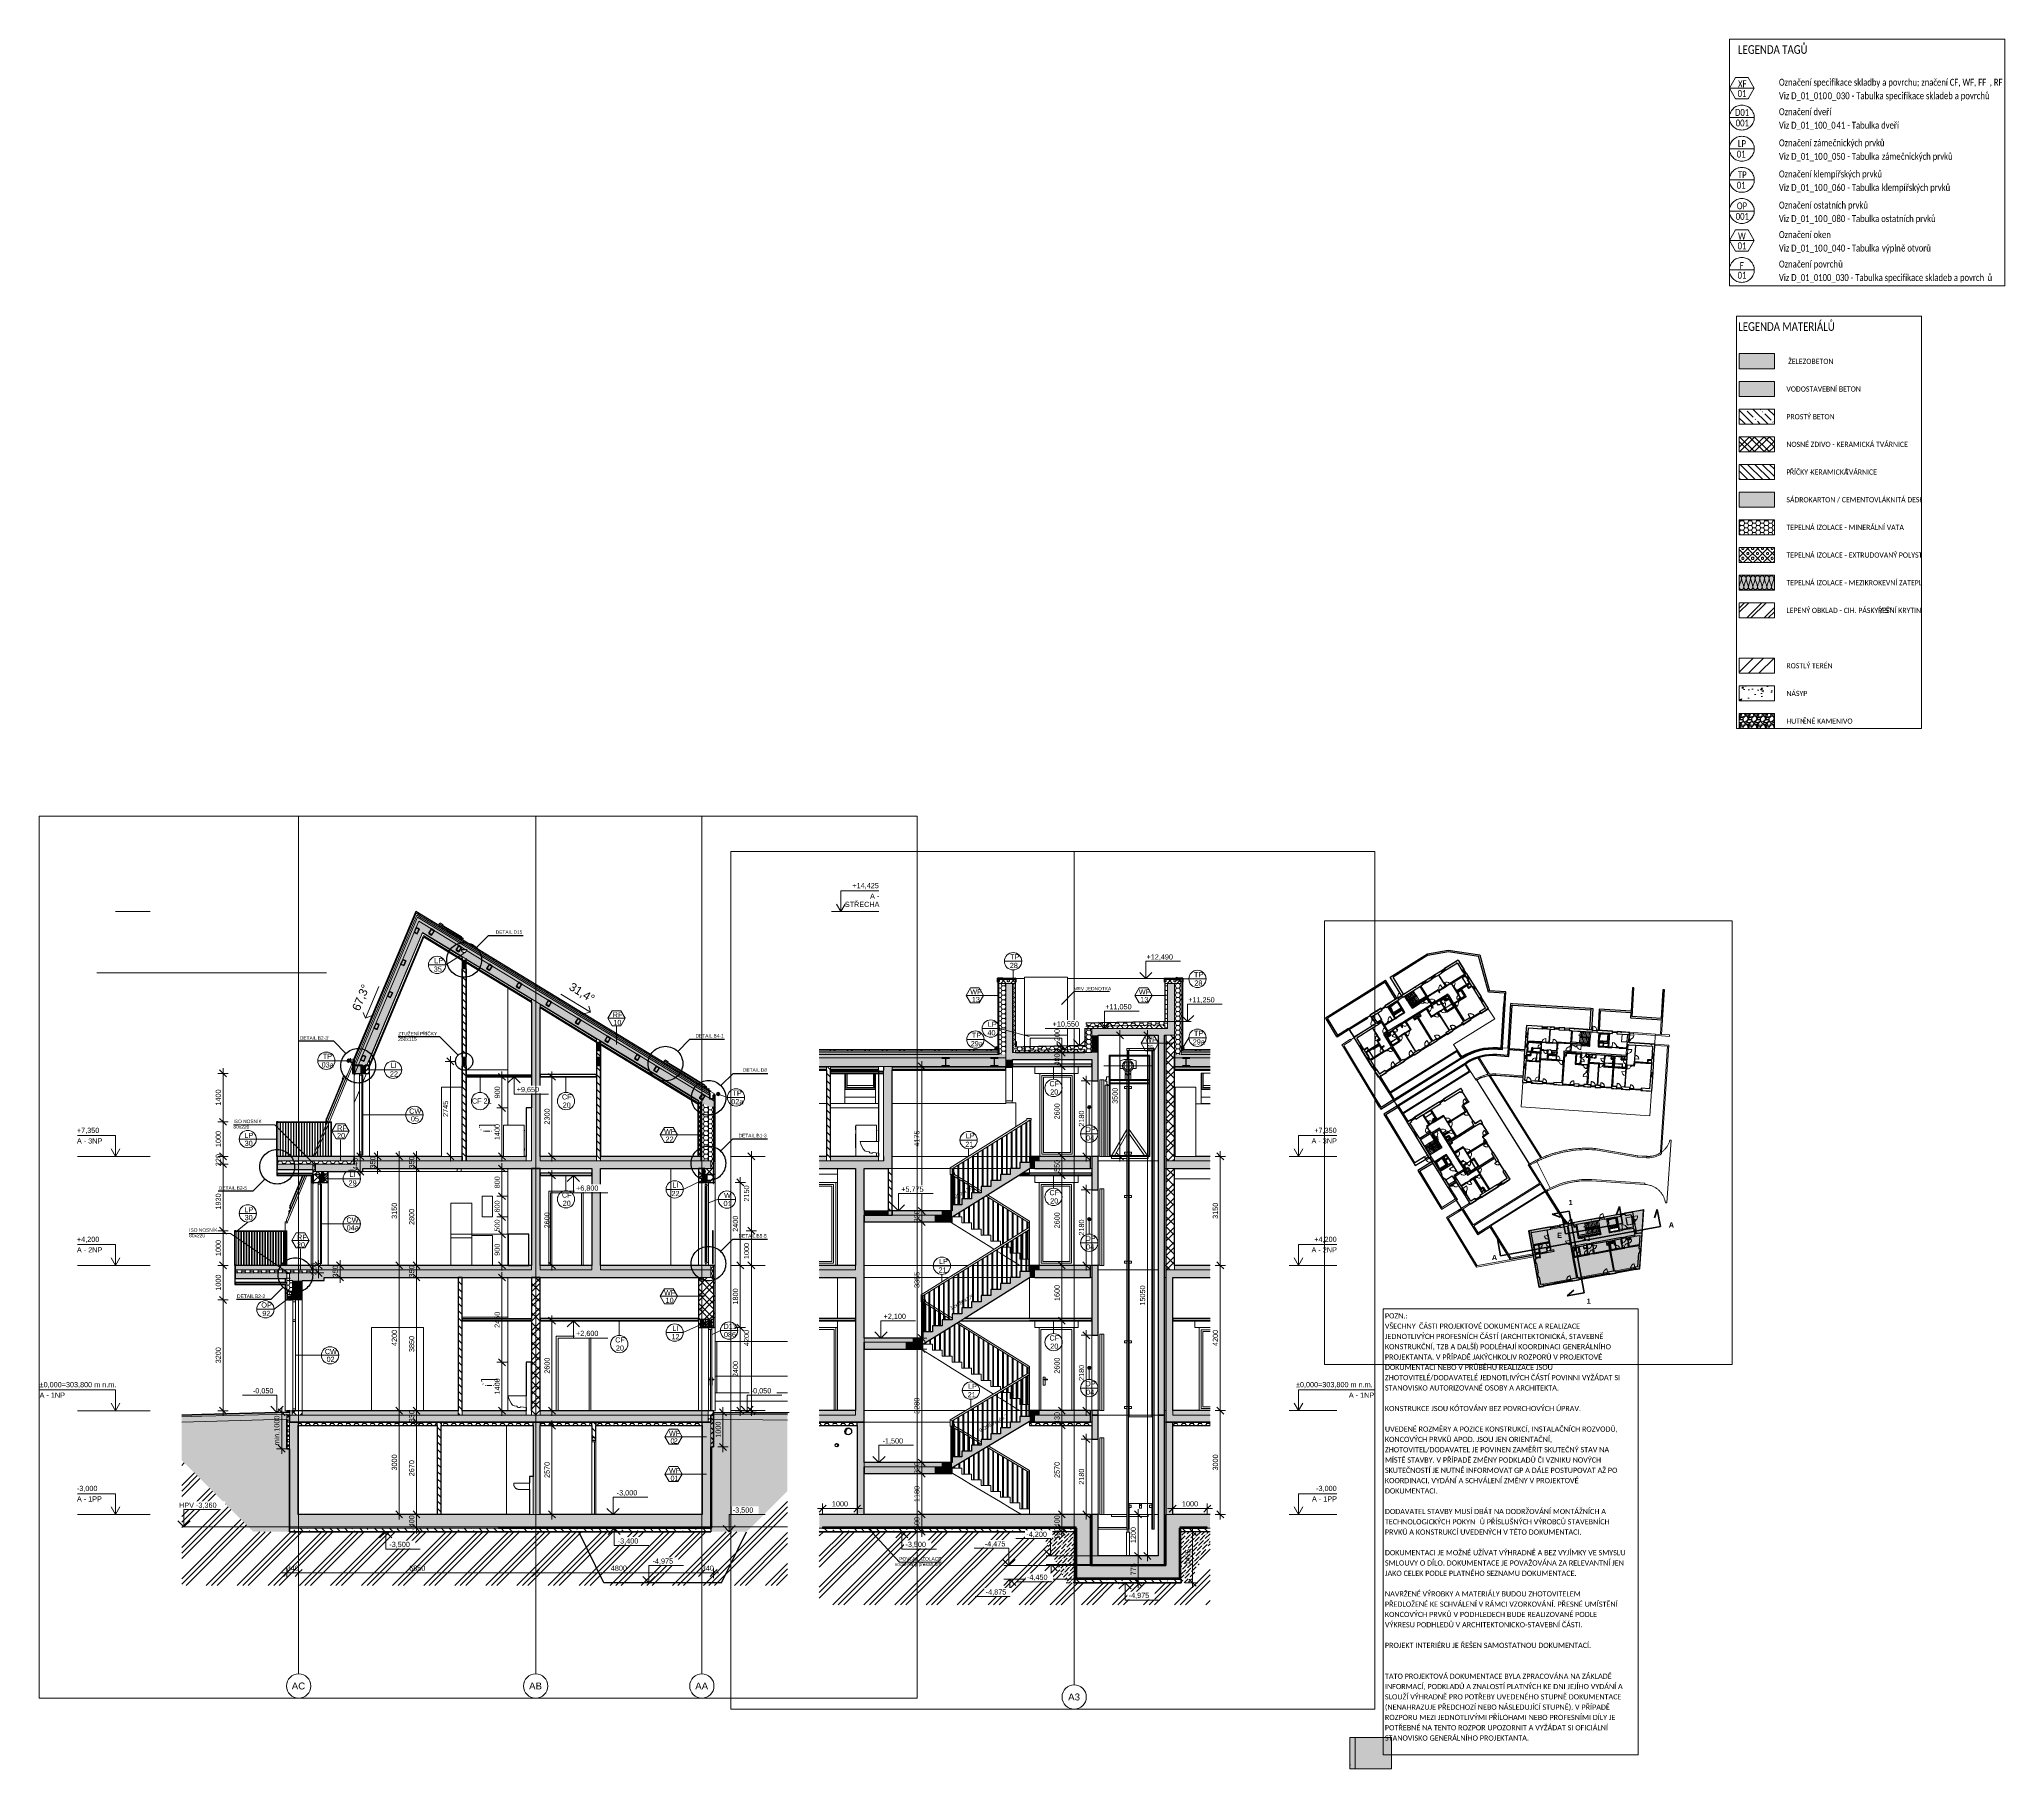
# Paper-space layout 'Layout1' of a CAD drawing. Header units: millimetres. Extents: x -379 to 189, y 0 to 500.
# The model-space entities are those that its viewports show. They can reach past a viewport. Long polylines and large blocks are cut down to what shows.
import ezdxf

# ---------------------------------------------------------------- set-up
doc = ezdxf.new("R2010")
doc.units = ezdxf.units.MM
for name, pattern in [('HA_Dash_2mm-S1mm', [200, 100, -100]), ('HA_Dash_3mm-S1mm', [300, 200, -100]), ('HA_DashDot_10mm-S3mm', [1000, 400, -300, 0, -300]), ('HA_DashDot_2_2mm-S0_6mm', [1650, 750, -450, 0, -450]), ('HA_DashDot_4mm-S1mm', [400, 200, -100, 0, -100]), ('HA_DashDot_6mm-S2mm', [600, 200, -200, 0, -200]), ('HA_Dot-S4mm', [400, 0, -400])]:
    doc.linetypes.add(name, pattern=pattern)
for name, color, linetype, lineweight in [('A-____-____-DIMS', 9, 'Continuous', 5), ('A-____-____-DIMS-100', 9, 'Continuous', 5), ('A-AREA-____-OTLN', 9, 'Continuous', 25), ('A-CLNG-____-IDEN', 9, 'Continuous', 9), ('A-CLNG-____-MCUT', 9, 'Continuous', 25), ('A-CLNG-____-OTLN', 9, 'Continuous', 9), ('A-CLNG-____-PATT', 9, 'Continuous', 25), ('A-DETL-____-CNTR', 9, 'HA_DashDot_6mm-S2mm', 9), ('A-DETL-____-HDLN', 9, 'HA_Dash_3mm-S1mm', 25), ('A-DETL-____-OTLN', 9, 'Continuous', 25), ('A-DETL-____-THIN', 9, 'Continuous', 9), ('A-DETL-____-WIDE', 9, 'Continuous', 40), ('A-DETL-GENF-OTLN', 9, 'Continuous', 9), ('A-DOOR-____-IDEN', 9, 'Continuous', 9), ('A-DOOR-____-MCUT', 9, 'Continuous', 9), ('A-DOOR-____-OTLN', 9, 'Continuous', 9), ('A-DOOR-FRAM-MCUT', 9, 'Continuous', 9), ('A-DOOR-FRAM-OTLN', 9, 'Continuous', 9), ('A-FLOR-____-IDEN', 9, 'Continuous', 9), ('A-FLOR-____-MCUT', 9, 'Continuous', 25), ('A-FLOR-____-OTLN', 9, 'Continuous', 9), ('A-FLOR-____-OVHD', 9, 'HA_DashDot_4mm-S1mm', 25), ('A-FLOR-____-PATT', 9, 'Continuous', 25), ('A-FLOR-HRAL-IDEN', 9, 'Continuous', 9), ('A-FLOR-HRAL-MBND', 9, 'HA_DashDot_4mm-S1mm', 9), ('A-FLOR-HRAL-MCUT', 9, 'Continuous', 25), ('A-FLOR-HRAL-OTLN', 9, 'Continuous', 9), ('A-FLOR-LEVL-OTLN', 9, 'Continuous', 9), ('A-GENM-____-HDLN', 9, 'HA_Dash_3mm-S1mm', 9), ('A-GENM-____-IDEN', 9, 'Continuous', 9), ('A-GENM-____-MCUT', 9, 'Continuous', 9), ('A-GENM-____-OTLN', 9, 'Continuous', 9), ('A-GLAZ-____-IDEN', 9, 'Continuous', 9), ('A-GLAZ-____-MCUT', 9, 'Continuous', 5), ('A-GLAZ-____-OTLN', 9, 'Continuous', 5), ('A-GLAZ-CURT-MCUT', 9, 'Continuous', 5), ('A-GLAZ-CURT-OTLN', 9, 'Continuous', 5), ('A-GLAZ-CWMG-MCUT', 9, 'Continuous', 5), ('A-GLAZ-CWMG-OTLN', 9, 'Continuous', 5), ('A-ROOF-____-MCUT', 9, 'Continuous', 25), ('A-ROOF-____-OTLN', 9, 'Continuous', 9), ('A-ROOF-____-PATT', 9, 'Continuous', 25), ('A-WALL-____-IDEN', 9, 'Continuous', 9), ('A-WALL-____-MCUT', 9, 'Continuous', 25), ('A-WALL-____-OTLN', 9, 'Continuous', 9), ('A-WALL-____-PATT', 9, 'Continuous', 25), ('E-ELEC-FIXT-OTLN', 9, 'Continuous', 9), ('G-____-____-DIMS', 9, 'Continuous', 5), ('G-____-____-SYMB', 9, 'Continuous', 5), ('G-____-____-TEXT', 9, 'Continuous', 5), ('I-FURN-____-OTLN', 9, 'Continuous', 9), ('I-WALL-____-MCUT', 9, 'Continuous', 25), ('I-WALL-____-OTLN', 9, 'Continuous', 9), ('M-HVAC-DUCT-OTLN', 9, 'Continuous', 9), ('P-SANR-FIXT-OTLN', 9, 'Continuous', 9), ('Q-CASE-____-MCUT', 9, 'Continuous', 25), ('Q-CASE-____-OTLN', 9, 'Continuous', 9), ('Q-SPCQ-____-OTLN', 9, 'Continuous', 9), ('S-BEAM-____-MCUT', 9, 'Continuous', 25), ('S-BEAM-____-OTLN', 9, 'Continuous', 9), ('S-COLS-____-MCUT', 9, 'Continuous', 25), ('S-COLS-____-OTLN', 9, 'Continuous', 9), ('S-GRID-____-IDEN', 9, 'Continuous', 9), ('S-GRID-____-OTLN', 9, 'Continuous', 5), ('S-STRS-____-MBND', 9, 'HA_DashDot_4mm-S1mm', 9), ('S-STRS-____-MCUT', 9, 'Continuous', 25), ('S-STRS-____-OTLN', 9, 'Continuous', 9)]:
    doc.layers.add(name, color=color, linetype=linetype, lineweight=lineweight)
doc.layers.add('G-____-____-NPLT', color=9, linetype='Continuous', plot=False)
doc.styles.add('Arial', font='arial.ttf', dxfattribs={"height": 150})
doc.styles.add('Arial Narrow', font='ARIALN.TTF', dxfattribs={"height": 150})
doc.styles.add('Arial_1', font='arial.ttf', dxfattribs={"height": 200})
doc.styles.add('Arial_2', font='arial.ttf', dxfattribs={"height": 100})
doc.styles.add('Arial_3', font='arial.ttf', dxfattribs={"width": 0.8, "height": 150})
doc.styles.add('Arial_4', font='arial.ttf', dxfattribs={"height": 240})
doc.styles.add('Arial_B', font='arialbd.ttf', dxfattribs={"height": 1125})
doc.styles.add('Calibri', font='calibri.ttf', dxfattribs={"width": 0.8, "height": 150})
doc.styles.add('Calibri_1', font='calibri.ttf', dxfattribs={"width": 0.8, "height": 250})
doc.styles.add('Calibri_2', font='calibri.ttf', dxfattribs={"width": 0.8, "height": 100})
doc.styles.add('Calibri_3', font='calibri.ttf', dxfattribs={"width": 0.8, "height": 125})
doc.styles.add('Calibri_4', font='calibri.ttf', dxfattribs={"height": 75})
doc.dimstyles.new('Inner_Dimensions', dxfattribs={"dimscale": 304.8, "dimtxt": 153.03891, "dimasz": 0.656168, "dimexe": 0.492126, "dimexo": 0.0625, "dimgap": 0.065617, "dimtad": 1, "dimdec": 0, "dimzin": 0, "dimdsep": 46, "dimtxsty": 'Arial', "dimblk1": 'OBLIQUE', "dimblk2": 'OBLIQUE', "dimsah": 1, "dimcen": 0.09, "dimdle": 0.492126, "dimazin": 0, "dimtfac": 1, "dimtdec": 4, "dimtix": 1, "dimtmove": 0, "dimatfit": 3, "dimfxl": 0.492126, "dimfxlon": 1, "dimtvp": 1, "dimtolj": 1, "dimtzin": 0, "dimlwd": 9, "dimlwe": 9, "dimarcsym": 2})
doc.dimstyles.new('Inner_Dimensions_1', dxfattribs={"dimscale": 304.8, "dimtxt": 153.03891, "dimasz": 0.656168, "dimexe": 0.492126, "dimexo": 0.0625, "dimgap": 0.065617, "dimtad": 1, "dimdec": 0, "dimzin": 0, "dimdsep": 46, "dimtxsty": 'Arial', "dimblk1": 'OBLIQUE', "dimblk2": 'OBLIQUE', "dimsah": 1, "dimcen": 0.09, "dimdle": 0.492126, "dimazin": 0, "dimtfac": 1, "dimtdec": 4, "dimtix": 1, "dimtmove": 1, "dimatfit": 3, "dimfxl": 0.492126, "dimfxlon": 1, "dimtvp": 1, "dimtolj": 1, "dimtzin": 0, "dimlwd": 9, "dimlwe": 9, "dimarcsym": 2})
doc.dimstyles.new('Inner_Dimensions_2', dxfattribs={"dimscale": 304.8, "dimtxt": 153.03891, "dimasz": 0.656168, "dimexe": 0.492126, "dimexo": 0.0625, "dimgap": 0.065617, "dimtad": 1, "dimdec": 0, "dimzin": 0, "dimdsep": 46, "dimtxsty": 'Arial', "dimblk1": 'OBLIQUE', "dimblk2": 'OBLIQUE', "dimsah": 1, "dimcen": 0.09, "dimdle": 0.492126, "dimazin": 0, "dimtfac": 1, "dimtdec": 4, "dimtix": 1, "dimtmove": 2, "dimatfit": 3, "dimfxl": 0.492126, "dimfxlon": 1, "dimtvp": 1, "dimtolj": 1, "dimtzin": 0, "dimlwd": 9, "dimlwe": 9, "dimarcsym": 2})
pattern_1 = [(45, (809.75, 1865.4), (-212.132, 212.132), []), (45, (959.75, 1865.4), (-212.132, 212.132), []), (315, (809.75, 1865.4), (212.132, 212.132), []), (315, (959.75, 1865.4), (212.132, 212.132), [])]
pattern_2 = [(0, (809.754, 1865.4), (117.188, 67.658), [78.125, -156.25]), (120, (809.754, 1865.4), (-117.18755, 67.65879), [78.125, -156.25]), (60, (809.754, 1865.4), (0.00045, 135.31679), [0, -156.25, 78.125, 0])]
pattern_3 = [(135, (809.75, 1865.4), (-106.066, -106.066), [])]
pattern_4 = [(45, (809.75, 1865.4), (-251.447, 251.447), []), (45, (809.75, 2246.4), (-251.447, 251.447), [])]
pattern_5 = [(45, (809.75, 1865.4), (-70.7107, 70.7107), [])]
pattern_6 = [(45, (809.75, 1865.4), (-176.7767, 176.7767), []), (45, (880.47, 1865.4), (-176.7767, 176.7767), []), (45, (1021.89, 1865.4), (-106.066, 247.4874), [100, -50, 3.353, -46.647])]
pattern_7 = [(135, (42857.24, 1865.4), (-106.066, -106.066), [])]
pattern_8 = [(45, (42927.95, 1865.4), (-141.4214, 141.4214), []), (0, (43153.29, 1931.64), (141.421, 141.421), [25, -257.843]), (45, (43178.3, 1931.64), (-141.4214, 141.4214), [25, -175]), (90, (43195.97, 1949.32), (-141.421, 141.421), [25, -257.843]), (135, (43195.97, 1974.32), (-141.4214, -141.4214), [25, -175]), (0, (43153.29, 1992), (141.421, 141.421), [25, -257.843]), (45, (43135.61, 1974.32), (-141.4214, 141.4214), [25, -175]), (90, (43135.61, 1949.32), (-141.421, 141.421), [25, -257.843]), (135, (43153.3, 1931.64), (-141.4214, -141.4214), [25, -175]), (135, (43120.8, 1865.4), (-141.4214, -141.4214), [])]
pattern_9 = [(0, (42857.24, 1865.4), (117.187, 67.658), [78.125, -156.25]), (120, (42857.24, 1865.4), (-117.18755, 67.6588), [78.125, -156.25]), (60, (42857.24, 1865.4), (0.00045, 135.3168), [0, -156.25, 78.125, 0])]
pattern_10 = [(45, (695.23, 1865.4), (-212.132, 212.132), []), (45, (845.23, 1865.4), (-212.132, 212.132), []), (315, (695.23, 1865.4), (141.4214, 141.4214), [])]
pattern_11 = [(135, (695.23, 1865.4), (-106.066, -106.066), [])]
pattern_12 = [(0, (695.234, 1865.4), (117.188, 67.658), [78.125, -156.25]), (120, (695.234, 1865.4), (-117.18755, 67.65879), [78.125, -156.25]), (60, (695.234, 1865.4), (0.00045, 135.31679), [0, -156.25, 78.125, 0])]
pattern_13 = [(45, (765.94, 1865.4), (-141.4214, 141.4214), []), (0, (991.29, 1931.64), (141.421, 141.421), [25, -257.843]), (45, (1016.29, 1931.64), (-141.4214, 141.4214), [25, -175]), (90, (1033.96, 1949.32), (-141.421, 141.421), [25, -257.843]), (135, (1033.96, 1974.32), (-141.4214, -141.4214), [25, -175]), (0, (991.29, 1992), (141.421, 141.421), [25, -257.843]), (45, (973.6, 1974.32), (-141.4214, 141.4214), [25, -175]), (90, (973.61, 1949.32), (-141.421, 141.421), [25, -257.843]), (135, (991.29, 1931.64), (-141.4214, -141.4214), [25, -175]), (135, (958.79, 1865.4), (-141.4214, -141.4214), [])]
pattern_14 = [(45, (695.23, 1865.4), (-251.447, 251.447), []), (45, (695.23, 2246.4), (-251.447, 251.447), [])]
pattern_15 = [(315, (167740.77, 1865.4), (215.526, 215.526), []), (315, (167740.77, 2068.6), (215.526, 215.526), [127, -76.2, 12.7, -76.2, -127]), (315, (167740.77, 2068.6), (215.526, 215.526), [-292.1, 127, 0])]
pattern_16 = [(0, (167740.77, 1865.4), (117.188, 67.658), [78.125, -156.25]), (120, (167740.77, 1865.4), (-117.18755, 67.65879), [78.125, -156.25]), (60, (167740.77, 1865.4), (0.00045, 135.31679), [0, -156.25, 78.125, 0])]
pattern_17 = [(45, (167811.48, 1865.4), (-141.4214, 141.4214), []), (0, (168036.82, 1931.64), (141.421, 141.421), [25, -257.843]), (45, (168061.82, 1931.64), (-141.4214, 141.4214), [25, -175]), (90, (168079.5, 1949.32), (-141.421, 141.421), [25, -257.843]), (135, (168079.5, 1974.32), (-141.4214, -141.4214), [25, -175]), (0, (168036.82, 1992), (141.421, 141.421), [25, -257.843]), (45, (168019.14, 1974.32), (-141.4214, 141.4214), [25, -175]), (90, (168019.14, 1949.32), (-141.421, 141.421), [25, -257.843]), (135, (168036.82, 1931.64), (-141.4214, -141.4214), [25, -175]), (135, (168004.32, 1865.4), (-141.4214, -141.4214), [])]

# ---------------------------------------------------------------- blocks, each defined once
blk = doc.blocks.new('185-01_OBJEKT A_Central_rvt-1-ŘEZ A-A OBJEKT A')
at = {"layer": 'A-WALL-____-PATT', "lineweight": 9}
blk.add_hatch(color=254, dxfattribs=at).paths.add_polyline_path([(-60, -130), (100, -130), (100, 520), (-260, 520), (-260, -130)])
blk = doc.blocks.new('HA_DR_Single_Swing_Solid - In_OJ_900x2100_Vstupni-2215765-ŘEZ 1-1 OBJEKT A')
at = {"layer": 'A-DOOR-FRAM-OTLN', "color": 250}
for p, q in [((7445, 2150), (7445, 0)), ((8445, 2150), (7445, 2150)), ((8445, 2150), (8445, 0)), ((7495, 0), (7495, 2100)), ((7495, 2100), (8395, 2100)), ((8395, 0), (8395, 2100))]:
    blk.add_line(p, q, dxfattribs=at)
blk = doc.blocks.new('HA_DR_Single_Swing_Solid_ButtFrame - In_FAS_900x2350_Unik-2108754-ŘEZ 1-1 OBJEKT A')
at = {"layer": 'A-DOOR-____-MCUT', "color": 250}
for p, q in [((11940, 2350), (11900, 2350)), ((11900, 2350), (11900, 0)), ((11940, 0), (11940, 2350)), ((11900, 0), (11940, 0))]:
    blk.add_line(p, q, dxfattribs=at)
at = {"layer": 'A-DOOR-____-OTLN', "color": 250}
for p, q in [((11892, 740), (11892, 970)), ((11892, 970), (11900, 970)), ((11940, 970), (11948, 970)), ((11948, 970), (11948, 740)), ((11892, 907.5), (11850, 907.5)), ((11990, 907.5), (11948, 907.5)), ((11850, 892.5), (11892, 892.5)), ((11948, 892.5), (11990, 892.5)), ((11892, 740), (11900, 740)), ((11940, 740), (11948, 740))]:
    blk.add_line(p, q, dxfattribs=at)
for centre, start, end in [((11850, 900), 0, 180), ((11990, 900), 0, 180), ((11850, 900), 180, 0), ((11990, 900), 180, 0)]:
    blk.add_arc(centre, 7.5, start, end, dxfattribs=at)
for points, knots in [([(11843.5, 903.75), (11843.67, 904.03), (11843.94, 904.44), (11844.36, 904.95), (11844.8, 905.43), (11845.42, 905.97), (11845.97, 906.33), (11846.25, 906.5)], [0.1666667, 0.1666667, 0.1666667, 0.1666667, 0.2083333, 0.2291667, 0.25, 0.2916667, 0.3333333, 0.3333333, 0.3333333, 0.3333333]), ([(11855.3, 905.3), (11855.42, 905.19), (11855.64, 904.95), (11856.06, 904.44), (11856.51, 903.76), (11856.95, 902.88), (11857.37, 901.64), (11857.5, 900.65), (11857.5, 900)], [0.75, 0.75, 0.75, 0.75, 0.7708333, 0.7916667, 0.8333333, 0.875, 0.9166667, 1, 1, 1, 1]), ([(11982.5, 900), (11982.5, 900.65), (11982.63, 901.64), (11983.05, 902.88), (11983.49, 903.76), (11983.94, 904.44), (11984.36, 904.95), (11984.58, 905.19), (11984.7, 905.3)], [0, 0, 0, 0, 0.0833333, 0.125, 0.1666667, 0.2083333, 0.2291667, 0.25, 0.25, 0.25, 0.25]), ([(11993.75, 906.5), (11993.89, 906.41), (11994.17, 906.24), (11994.7, 905.86), (11995.2, 905.43), (11995.64, 904.95), (11996.06, 904.44), (11996.33, 904.03), (11996.5, 903.75)], [0.6666667, 0.6666667, 0.6666667, 0.6666667, 0.6875, 0.7083333, 0.75, 0.7708333, 0.7916667, 0.8333333, 0.8333333, 0.8333333, 0.8333333]), ([(11844.7, 894.7), (11844.58, 894.81), (11844.36, 895.05), (11843.94, 895.56), (11843.49, 896.24), (11843.05, 897.12), (11842.63, 898.36), (11842.5, 899.35), (11842.5, 900)], [0.75, 0.75, 0.75, 0.75, 0.7708333, 0.7916667, 0.8333333, 0.875, 0.9166667, 1, 1, 1, 1]), ([(11857.5, 900), (11857.5, 899.35), (11857.37, 898.36), (11856.95, 897.12), (11856.51, 896.24), (11856.06, 895.56), (11855.64, 895.05), (11855.2, 894.57), (11854.58, 894.03), (11853.9, 893.58), (11853.32, 893.27), (11852.87, 893.07), (11852.41, 892.89), (11851.94, 892.75), (11851.47, 892.64), (11850.98, 892.56), (11850.49, 892.51), (11850, 892.49), (11849.51, 892.51), (11849.02, 892.56), (11848.53, 892.64), (11848.06, 892.75), (11847.59, 892.89), (11847.13, 893.07), (11846.68, 893.27), (11846.39, 893.42), (11846.25, 893.5)], [0, 0, 0, 0, 0.0833333, 0.125, 0.1666667, 0.2083333, 0.2291667, 0.25, 0.2916667, 0.3333333, 0.3541667, 0.375, 0.3958333, 0.4166667, 0.4375, 0.4583333, 0.4791667, 0.5, 0.5208333, 0.5416667, 0.5625, 0.5833333, 0.6041667, 0.625, 0.6458333, 0.6666667, 0.6666667, 0.6666667, 0.6666667]), ([(11993.75, 893.5), (11993.61, 893.42), (11993.32, 893.27), (11992.87, 893.07), (11992.41, 892.89), (11991.94, 892.75), (11991.47, 892.64), (11990.98, 892.56), (11990.49, 892.51), (11990, 892.49), (11989.51, 892.51), (11989.02, 892.56), (11988.53, 892.64), (11988.06, 892.75), (11987.59, 892.89), (11987.13, 893.07), (11986.68, 893.27), (11986.25, 893.5), (11985.83, 893.76), (11985.3, 894.14), (11984.8, 894.57), (11984.36, 895.05), (11983.94, 895.56), (11983.49, 896.24), (11983.05, 897.12), (11982.63, 898.36), (11982.5, 899.35), (11982.5, 900)], [0.3333333, 0.3333333, 0.3333333, 0.3333333, 0.3541667, 0.375, 0.3958333, 0.4166667, 0.4375, 0.4583333, 0.4791667, 0.5, 0.5208333, 0.5416667, 0.5625, 0.5833333, 0.6041667, 0.625, 0.6458333, 0.6666667, 0.6875, 0.7083333, 0.75, 0.7708333, 0.7916667, 0.8333333, 0.875, 0.9166667, 1, 1, 1, 1]), ([(11997.5, 900), (11997.5, 899.35), (11997.37, 898.36), (11996.95, 897.12), (11996.51, 896.24), (11996.06, 895.56), (11995.64, 895.05), (11995.42, 894.81), (11995.3, 894.7)], [0, 0, 0, 0, 0.0833333, 0.125, 0.1666667, 0.2083333, 0.2291667, 0.25, 0.25, 0.25, 0.25])]:
    blk.add_open_spline(points, degree=3, knots=knots, dxfattribs=at)
for points in [[(11848.06, 907.24), (11848.22, 907.29), (11848.53, 907.36), (11849.02, 907.44), (11849.51, 907.49), (11850, 907.51), (11850.49, 907.49), (11850.98, 907.44), (11851.47, 907.36), (11851.94, 907.25), (11852.41, 907.11), (11852.87, 906.93), (11853.32, 906.73), (11853.61, 906.58), (11853.75, 906.5)], [(11986.25, 906.5), (11986.39, 906.58), (11986.68, 906.73), (11987.13, 906.93), (11987.59, 907.11), (11988.06, 907.25), (11988.53, 907.36), (11989.02, 907.44), (11989.51, 907.49), (11990, 907.51), (11990.49, 907.49), (11990.98, 907.44), (11991.47, 907.36), (11991.78, 907.29), (11991.94, 907.24)]]:
    blk.add_open_spline(points, degree=3, dxfattribs=at)
at = {"layer": 'A-DOOR-FRAM-MCUT', "color": 250}
for p, q in [((11940, 2400), (11840, 2400)), ((11840, 2400), (11840, 2350)), ((11940, 2350), (11940, 2400)), ((11840, 2350), (11940, 2350))]:
    blk.add_line(p, q, dxfattribs=at)
at = {"layer": 'A-DOOR-FRAM-OTLN', "color": 250}
blk.add_line((11840, 0), (11840, 2350), dxfattribs=at)
blk = doc.blocks.new('HA_DR_Single_Swing_Solid - In_BJ_900x2100_Vstupni-2215769-ŘEZ 1-1 OBJEKT A')
at = {"layer": 'A-DOOR-FRAM-OTLN', "color": 250}
for p, q in [((7225, 4200), (7225, 6350)), ((8225, 6350), (7225, 6350)), ((8225, 4200), (8225, 6350)), ((7275, 6300), (7275, 4200)), ((7275, 6300), (8175, 6300)), ((8175, 6300), (8175, 4200))]:
    blk.add_line(p, q, dxfattribs=at)
blk = doc.blocks.new('HA_WD_SinglePanel - 1000x2400-2168134-ŘEZ 1-1 OBJEKT A')
at = {"layer": 'A-GLAZ-____-MCUT', "color": 50}
for p, q in [((11770, 6600), (11770, 6540)), ((11840, 6600), (11770, 6600)), ((11840, 6520), (11840, 6600)), ((11795, 6540), (11745, 6540)), ((11745, 6540), (11745, 6490)), ((11770, 6540), (11795, 6540)), ((11795, 6490), (11795, 6540)), ((11795, 6540), (11795, 6520)), ((11795, 6520), (11840, 6520)), ((11745, 6490), (11795, 6490)), ((11775, 6490), (11765, 6490)), ((11765, 6490), (11765, 4310)), ((11775, 4310), (11775, 6490)), ((11795, 4310), (11745, 4310)), ((11745, 4310), (11745, 4260)), ((11765, 4310), (11775, 4310)), ((11795, 4260), (11795, 4310)), ((11840, 4280), (11795, 4280)), ((11795, 4280), (11795, 4260)), ((11840, 4200), (11840, 4280)), ((11745, 4260), (11795, 4260)), ((11770, 4260), (11770, 4200)), ((11795, 4260), (11770, 4260)), ((11770, 4200), (11840, 4200))]:
    blk.add_line(p, q, dxfattribs=at)
at = {"layer": 'A-GLAZ-____-OTLN', "color": 50}
for p, q in [((11840, 6520), (11840, 4280)), ((11745, 6490), (11745, 4310)), ((11795, 4310), (11795, 6490))]:
    blk.add_line(p, q, dxfattribs=at)
blk = doc.blocks.new('ABMV_WashBasin_Generic - 450x300-2226370-ŘEZ 1-1 OBJEKT A')
at = {"layer": 'P-SANR-FIXT-OTLN', "color": 250}
for p, q in [((5285, 900), (5285, 875)), ((5435, 900), (5285, 900)), ((5585, 900), (5435, 900)), ((5735, 900), (5585, 900)), ((5735, 875), (5735, 900)), ((5435, 725), (5585, 725))]:
    blk.add_line(p, q, dxfattribs=at)
for centre, start, end in [((5435, 875), 193.32484, 196.67516), ((5585, 875), 343.32485, 346.67516), ((5435, 875), 223.32485, 226.67516), ((5585, 875), 313.32484, 316.67516), ((5435, 875), 253.31046, 256.7041), ((5585, 875), 283.2959, 286.68955)]:
    blk.add_arc(centre, 150, start, end, dxfattribs=at)
blk = doc.blocks.new('ABMV_Toilet_WallHung - Default-1481197-ŘEZ 1-1 OBJEKT A')
at = {"layer": 'A-GENM-____-OTLN', "color": 250}
for p, q in [((6575, 430), (6053.25, 430)), ((6575, 93.98), (6575, 430)), ((6227.38, 143.21), (6302.67, 133.67)), ((6423.04, 113.21), (6575, 93.98))]:
    blk.add_line(p, q, dxfattribs=at)
for centre, radius, start, end in [((6053.25, 423.12), 6.88, 90, 116.10774), ((6573.82, 522.44), 531.82, 190.08691, 222.83026), ((6238.89, 234.07), 91.59, 233.02777, 262.78462), ((6369.31, 161.41), 72.18, 202.60158, 318.10526)]:
    blk.add_arc(centre, radius, start, end, dxfattribs=at)
blk = doc.blocks.new('Roof-Windows_VELUX_VFE - VFE size 940x1370 _PK38__67_26-1838227-ŘEZ 1-1 OBJEKT A')
at = {"layer": 'A-GLAZ-____-OTLN', "color": 50}
for p, q in [((-223.41, 5852.67), (-227.97, 5843.95)), ((-227.23, 5843.64), (-222.71, 5852.3)), ((-222.71, 5852.3), (-223.41, 5852.67)), ((-228.9, 5842.17), (-230.97, 5838.19)), ((-230.97, 5838.19), (-223.44, 5835.78)), ((-229.82, 5838.66), (-228.15, 5841.86)), ((-223.13, 5836.52), (-229.82, 5838.66)), ((-263.9, 5794.55), (-267.13, 5784.46)), ((-266.12, 5784.98), (-263.38, 5793.55)), ((-243.46, 5788.01), (-263.9, 5794.55)), ((-263.38, 5793.55), (-243.77, 5787.27)), ((-244.49, 5785.57), (-281.84, 5775.16)), ((-281.03, 5774.56), (-244.88, 5784.63)), ((-264.03, 5784.31), (-266.12, 5784.98)), ((-262.93, 5787.73), (-264.03, 5784.31)), ((-263.51, 5783.3), (-262.17, 5787.49)), ((-262.17, 5787.49), (-262.93, 5787.73)), ((-267.13, 5784.46), (-263.51, 5783.3)), ((-281.84, 5775.16), (-281.26, 5741.67)), ((-280.47, 5742.47), (-281.03, 5774.56)), ((-255, 5776.95), (-255, 5760.48)), ((-248.1, 5776.95), (-255, 5776.95)), ((-256.79, 5759.27), (-257.59, 5759.27)), ((-257.59, 5759.27), (-257.59, 5754.3)), ((-256.79, 5756.21), (-256.79, 5759.27)), ((-281.26, 5741.67), (-262.88, 5741.67)), ((-262.55, 5742.47), (-280.47, 5742.47))]:
    blk.add_line(p, q, dxfattribs=at)
blk = doc.blocks.new('Casework 8 - Casework 6-1435526-ŘEZ 1-1 OBJEKT A')
at = {"layer": 'Q-CASE-____-MCUT', "color": 10}
for p, q in [((6650.95, 5100), (6050.95, 5100)), ((6050.95, 5100), (6050.95, 4200)), ((6650.95, 4200), (6650.95, 5100)), ((6050.95, 4200), (6650.95, 4200))]:
    blk.add_line(p, q, dxfattribs=at)
at = {"layer": 'Q-CASE-____-OTLN', "color": 250}
for p, q in [((4400.95, 5100), (6040, 5100)), ((4400.95, 5100), (4400.95, 4200)), ((6040, 4200), (6040, 5100))]:
    blk.add_line(p, q, dxfattribs=at)
blk = doc.blocks.new('Kuchyňská_linka_myčka_ADNS - Myčka-1435726-ŘEZ 1-1 OBJEKT A')
at = {"layer": 'Q-SPCQ-____-OTLN', "color": 250}
for p, q in [((5300.95, 6200), (5600.95, 6200)), ((5300.95, 5600), (5300.95, 6200)), ((5600.95, 6200), (5600.95, 5600)), ((5600.95, 5600), (5300.95, 5600)), ((5000.95, 5060), (5600.95, 5060)), ((5000.95, 4200), (5000.95, 5060)), ((5600.95, 5060), (5600.95, 4200))]:
    blk.add_line(p, q, dxfattribs=at)
blk = doc.blocks.new('Lednice_Mraznička_ADNS - Lednice 600x600x1800-1435730-ŘEZ 1-1 OBJEKT A')
at = {"layer": 'Q-SPCQ-____-OTLN', "color": 250}
for p, q in [((4400.95, 6000), (5000.95, 6000)), ((4400.95, 5000), (4400.95, 6000)), ((5000.95, 5000), (5000.95, 6000)), ((5000.95, 5000), (4400.95, 5000)), ((4400.95, 5000), (5000.95, 5000)), ((4400.95, 4200), (4400.95, 5000)), ((5000.95, 4200), (5000.95, 5000))]:
    blk.add_line(p, q, dxfattribs=at)
blk = doc.blocks.new('Railing - 40 x12 mm-1473179-ŘEZ 1-1 OBJEKT A')
at = {"layer": 'A-FLOR-HRAL-OTLN'}
blk.add_hatch(color=256, dxfattribs=at).paths.add_polyline_path([(-416, 4205), (-416, 5180), (-424.5, 5180), (-424.5, 4205)])
at = {"layer": 'A-FLOR-HRAL-OTLN', "color": 250}
blk.add_line((-416, 4205), (-416, 5180), dxfattribs=at)
blk = doc.blocks.new('Railing - 40 x12 mm-V26-ŘEZ 1-1 OBJEKT A')
at = {"layer": 'A-FLOR-HRAL-OTLN'}
blk.add_hatch(color=256, dxfattribs=at).paths.add_polyline_path([(-400, 4205), (-400, 5180), (-412, 5180), (-412, 4205)])
at = {"layer": 'A-FLOR-HRAL-OTLN', "color": 250}
for p, q in [((-412, 5180), (-412, 4205)), ((-400, 4205), (-400, 5180))]:
    blk.add_line(p, q, dxfattribs=at)
blk = doc.blocks.new('Railing - Railing-1473194-ŘEZ 1-1 OBJEKT A')
for name, p in [('Railing - 40 x12 mm-1473179-ŘEZ 1-1 OBJEKT A', (-1386, 0)), ('Railing - 40 x12 mm-1473179-ŘEZ 1-1 OBJEKT A', (-1309, 0)), ('Railing - 40 x12 mm-1473179-ŘEZ 1-1 OBJEKT A', (-1232, 0)), ('Railing - 40 x12 mm-1473179-ŘEZ 1-1 OBJEKT A', (-1155, 0)), ('Railing - 40 x12 mm-1473179-ŘEZ 1-1 OBJEKT A', (-1078, 0)), ('Railing - 40 x12 mm-1473179-ŘEZ 1-1 OBJEKT A', (-1001, 0)), ('Railing - 40 x12 mm-1473179-ŘEZ 1-1 OBJEKT A', (-924, 0)), ('Railing - 40 x12 mm-1473179-ŘEZ 1-1 OBJEKT A', (-847, 0)), ('Railing - 40 x12 mm-1473179-ŘEZ 1-1 OBJEKT A', (-770, 0)), ('Railing - 40 x12 mm-1473179-ŘEZ 1-1 OBJEKT A', (-693, 0)), ('Railing - 40 x12 mm-1473179-ŘEZ 1-1 OBJEKT A', (-616, 0)), ('Railing - 40 x12 mm-1473179-ŘEZ 1-1 OBJEKT A', (-539, 0)), ('Railing - 40 x12 mm-1473179-ŘEZ 1-1 OBJEKT A', (-462, 0)), ('Railing - 40 x12 mm-1473179-ŘEZ 1-1 OBJEKT A', (-385, 0)), ('Railing - 40 x12 mm-1473179-ŘEZ 1-1 OBJEKT A', (-308, 0)), ('Railing - 40 x12 mm-1473179-ŘEZ 1-1 OBJEKT A', (-231, 0)), ('Railing - 40 x12 mm-1473179-ŘEZ 1-1 OBJEKT A', (-154, 0)), ('Railing - 40 x12 mm-1473179-ŘEZ 1-1 OBJEKT A', (-77, 0)), ('Railing - 40 x12 mm-1473179-ŘEZ 1-1 OBJEKT A', (0, 0)), ('Railing - 40 x12 mm-V26-ŘEZ 1-1 OBJEKT A', (0, 0))]:
    blk.add_blockref(name, p)
blk = doc.blocks.new('Railing - 40 x12 mm-V27-ŘEZ 1-1 OBJEKT A')
at = {"layer": 'A-FLOR-HRAL-OTLN'}
blk.add_hatch(color=256, dxfattribs=at).paths.add_polyline_path([(-352, 4205), (-340, 4205), (-340, 5180), (-352, 5180), (-352, 4325.18)])
at = {"layer": 'A-FLOR-HRAL-OTLN', "color": 250}
for p, q in [((-340, 5180), (-352, 5180)), ((-352, 5180), (-352, 4205)), ((-340, 4205), (-340, 5180)), ((-352, 4205), (-340, 4205))]:
    blk.add_line(p, q, dxfattribs=at)
blk = doc.blocks.new('Railing - 40 x12 mm-V28-ŘEZ 1-1 OBJEKT A')
at = {"layer": 'A-FLOR-HRAL-OTLN'}
blk.add_hatch(color=256, dxfattribs=at).paths.add_polyline_path([(-1850, 4205), (-1810, 4205), (-1810, 5180), (-1850, 5180), (-1850, 4325.18)])
at = {"layer": 'A-FLOR-HRAL-OTLN', "color": 250}
for p, q in [((-1850, 4205), (-1850, 5180)), ((-1810, 5180), (-1810, 4205))]:
    blk.add_line(p, q, dxfattribs=at)
blk = doc.blocks.new('Railing - Railing-1473463-ŘEZ 1-1 OBJEKT A')
at = {"layer": 'A-FLOR-HRAL-OTLN', "lineweight": 5}
h = blk.add_hatch(dxfattribs=at)
h.set_pattern_fill('FP_24', color=256, style=0, pattern_type=2)
h.set_pattern_definition(pattern_5)
h.paths.add_polyline_path([(-1810, 5180), (-1810, 5200), (-1850, 5200), (-1850, 5180)])
at = {"layer": 'A-FLOR-HRAL-OTLN'}
for points in [[(-370.19, 5180), (-340, 5180), (-340, 5200), (-1810, 5200), (-1810, 5180), (-643.67, 5180)], [(-643.67, 4200), (-340, 4200), (-340, 4205), (-1810, 4205), (-1810, 4200), (-1190.62, 4200)]]:
    blk.add_hatch(color=256, dxfattribs=at).paths.add_polyline_path(points)
at = {"layer": 'A-FLOR-HRAL-MCUT', "color": 10}
for p, q in [((-1810, 5200), (-1850, 5200)), ((-1850, 5200), (-1850, 5180)), ((-1810, 5180), (-1810, 5200)), ((-1850, 5180), (-1810, 5180)), ((-1810, 4205), (-1850, 4205)), ((-1850, 4205), (-1850, 4200)), ((-1810, 4200), (-1810, 4205)), ((-1850, 4200), (-1810, 4200))]:
    blk.add_line(p, q, dxfattribs=at)
at = {"layer": 'A-FLOR-HRAL-OTLN', "color": 250}
for p, q in [((-340, 5200), (-1810, 5200)), ((-340, 5200), (-340, 5180)), ((-1810, 5180), (-340, 5180)), ((-1810, 4205), (-340, 4205)), ((-340, 4205), (-340, 4200))]:
    blk.add_line(p, q, dxfattribs=at)
for name, p in [('Railing - 40 x12 mm-V28-ŘEZ 1-1 OBJEKT A', (0, 0)), ('Railing - 40 x12 mm-V27-ŘEZ 1-1 OBJEKT A', (-1393.5, 0)), ('Railing - 40 x12 mm-V27-ŘEZ 1-1 OBJEKT A', (-1316.5, 0)), ('Railing - 40 x12 mm-V27-ŘEZ 1-1 OBJEKT A', (-1239.5, 0)), ('Railing - 40 x12 mm-V27-ŘEZ 1-1 OBJEKT A', (-1162.5, 0)), ('Railing - 40 x12 mm-V27-ŘEZ 1-1 OBJEKT A', (-1085.5, 0)), ('Railing - 40 x12 mm-V27-ŘEZ 1-1 OBJEKT A', (-1008.5, 0)), ('Railing - 40 x12 mm-V27-ŘEZ 1-1 OBJEKT A', (-931.5, 0)), ('Railing - 40 x12 mm-V27-ŘEZ 1-1 OBJEKT A', (-854.5, 0)), ('Railing - 40 x12 mm-V27-ŘEZ 1-1 OBJEKT A', (-777.5, 0)), ('Railing - 40 x12 mm-V27-ŘEZ 1-1 OBJEKT A', (-700.5, 0)), ('Railing - 40 x12 mm-V27-ŘEZ 1-1 OBJEKT A', (-623.5, 0)), ('Railing - 40 x12 mm-V27-ŘEZ 1-1 OBJEKT A', (-546.5, 0)), ('Railing - 40 x12 mm-V27-ŘEZ 1-1 OBJEKT A', (-469.5, 0)), ('Railing - 40 x12 mm-V27-ŘEZ 1-1 OBJEKT A', (-392.5, 0)), ('Railing - 40 x12 mm-V27-ŘEZ 1-1 OBJEKT A', (-315.5, 0)), ('Railing - 40 x12 mm-V27-ŘEZ 1-1 OBJEKT A', (-238.5, 0)), ('Railing - 40 x12 mm-V27-ŘEZ 1-1 OBJEKT A', (-161.5, 0)), ('Railing - 40 x12 mm-V27-ŘEZ 1-1 OBJEKT A', (-84.5, 0)), ('Railing - 40 x12 mm-V27-ŘEZ 1-1 OBJEKT A', (-7.5, 0)), ('Railing - 40 x12 mm-V27-ŘEZ 1-1 OBJEKT A', (0, 0))]:
    blk.add_blockref(name, p)
blk = doc.blocks.new('Top Rail Type - Top Rail_Internal_-1473487-ŘEZ 1-1 OBJEKT A')
at = {"layer": 'A-FLOR-HRAL-OTLN'}
blk.add_hatch(color=256, dxfattribs=at).paths.add_polyline_path([(-370.19, 5180), (-340, 5180), (-340, 5200), (-1810, 5200), (-1810, 5180), (-643.67, 5180)])
at = {"layer": 'A-FLOR-HRAL-OTLN', "color": 250}
for p, q in [((-1810, 5200), (-1850, 5200)), ((-1850, 5200), (-1850, 5180)), ((-1810, 5180), (-1810, 5200)), ((-340, 5200), (-1810, 5200)), ((-340, 5200), (-340, 5180)), ((-1850, 5180), (-1810, 5180)), ((-1810, 5180), (-340, 5180))]:
    blk.add_line(p, q, dxfattribs=at)
blk = doc.blocks.new('Railing - 40 x12 mm-V29-ŘEZ 1-1 OBJEKT A')
at = {"layer": 'A-FLOR-HRAL-OTLN'}
blk.add_hatch(color=256, dxfattribs=at).paths.add_polyline_path([(-596.74, 7355), (-596.74, 8330), (-600, 8330), (-600, 7355)])
at = {"layer": 'A-FLOR-HRAL-OTLN', "color": 250}
for p, q in [((-596.74, 8330), (-600, 8330)), ((-596.74, 7355), (-596.74, 8330)), ((-600, 7355), (-596.74, 7355))]:
    blk.add_line(p, q, dxfattribs=at)
blk = doc.blocks.new('Railing - Railing-1473627-ŘEZ 1-1 OBJEKT A')
at = {"layer": 'A-FLOR-HRAL-OTLN', "lineweight": 5}
h = blk.add_hatch(dxfattribs=at)
h.set_pattern_fill('FP_24', color=256, style=0, pattern_type=2)
h.set_pattern_definition(pattern_5)
h.paths.add_polyline_path([(-600, 8330), (-600, 8350), (-640, 8350), (-640, 8330)])
at = {"layer": 'A-FLOR-HRAL-OTLN'}
for points in [[(954.51, 8330), (954.51, 8350), (-600, 8350), (-600, 8330), (860.47, 8330)], [(954.51, 7350), (954.51, 7355), (-600, 7355), (-600, 7350), (723.73, 7350)]]:
    blk.add_hatch(color=256, dxfattribs=at).paths.add_polyline_path(points)
at = {"layer": 'A-FLOR-HRAL-OTLN', "lineweight": 5}
h = blk.add_hatch(dxfattribs=at)
h.set_pattern_fill('FP_24', color=256, style=0, pattern_type=2)
h.set_pattern_definition(pattern_5)
h.paths.add_polyline_path([(-600, 7350), (-600, 7355), (-640, 7355), (-640, 7350)])
at = {"layer": 'A-FLOR-HRAL-MCUT', "color": 10}
for p, q in [((-600, 8350), (-640, 8350)), ((-640, 8350), (-640, 8330)), ((-600, 8330), (-600, 8350)), ((-640, 8330), (-600, 8330)), ((-600, 7355), (-640, 7355)), ((-640, 7355), (-640, 7350)), ((-600, 7350), (-600, 7355)), ((-640, 7350), (-600, 7350))]:
    blk.add_line(p, q, dxfattribs=at)
at = {"layer": 'A-FLOR-HRAL-OTLN', "color": 250}
for p, q in [((954.51, 8350), (-600, 8350)), ((954.51, 8350), (954.51, 8330)), ((-600, 8330), (954.51, 8330)), ((-600, 7355), (954.51, 7355)), ((954.51, 7355), (954.51, 7350))]:
    blk.add_line(p, q, dxfattribs=at)
for name, p in [('Railing - 40 x12 mm-V28-ŘEZ 1-1 OBJEKT A', (1210, 3150)), ('Railing - 40 x12 mm-V29-ŘEZ 1-1 OBJEKT A', (0, 0)), ('Railing - 40 x12 mm-V27-ŘEZ 1-1 OBJEKT A', (-179.74, 3150)), ('Railing - 40 x12 mm-V27-ŘEZ 1-1 OBJEKT A', (-102.74, 3150)), ('Railing - 40 x12 mm-V27-ŘEZ 1-1 OBJEKT A', (-25.74, 3150)), ('Railing - 40 x12 mm-V27-ŘEZ 1-1 OBJEKT A', (51.26, 3150)), ('Railing - 40 x12 mm-V27-ŘEZ 1-1 OBJEKT A', (128.26, 3150)), ('Railing - 40 x12 mm-V27-ŘEZ 1-1 OBJEKT A', (205.26, 3150)), ('Railing - 40 x12 mm-V27-ŘEZ 1-1 OBJEKT A', (282.26, 3150)), ('Railing - 40 x12 mm-V27-ŘEZ 1-1 OBJEKT A', (359.26, 3150)), ('Railing - 40 x12 mm-V27-ŘEZ 1-1 OBJEKT A', (436.26, 3150)), ('Railing - 40 x12 mm-V27-ŘEZ 1-1 OBJEKT A', (513.26, 3150)), ('Railing - 40 x12 mm-V27-ŘEZ 1-1 OBJEKT A', (590.26, 3150)), ('Railing - 40 x12 mm-V27-ŘEZ 1-1 OBJEKT A', (667.26, 3150)), ('Railing - 40 x12 mm-V27-ŘEZ 1-1 OBJEKT A', (744.26, 3150)), ('Railing - 40 x12 mm-V27-ŘEZ 1-1 OBJEKT A', (821.26, 3150)), ('Railing - 40 x12 mm-V27-ŘEZ 1-1 OBJEKT A', (898.26, 3150)), ('Railing - 40 x12 mm-V27-ŘEZ 1-1 OBJEKT A', (975.26, 3150)), ('Railing - 40 x12 mm-V27-ŘEZ 1-1 OBJEKT A', (1052.26, 3150)), ('Railing - 40 x12 mm-V27-ŘEZ 1-1 OBJEKT A', (1129.26, 3150)), ('Railing - 40 x12 mm-V27-ŘEZ 1-1 OBJEKT A', (1206.26, 3150)), ('Railing - 40 x12 mm-V27-ŘEZ 1-1 OBJEKT A', (1283.26, 3150)), ('Railing - 40 x12 mm-V27-ŘEZ 1-1 OBJEKT A', (1294.51, 3150))]:
    blk.add_blockref(name, p)
blk = doc.blocks.new('Top Rail Type - Top Rail_Internal_-1473658-ŘEZ 1-1 OBJEKT A')
at = {"layer": 'A-FLOR-HRAL-OTLN'}
blk.add_hatch(color=256, dxfattribs=at).paths.add_polyline_path([(954.51, 8330), (954.51, 8350), (-600, 8350), (-600, 8330), (860.47, 8330)])
at = {"layer": 'A-FLOR-HRAL-OTLN', "color": 250}
for p, q in [((-600, 8350), (-640, 8350)), ((-640, 8350), (-640, 8330)), ((-600, 8330), (-600, 8350)), ((954.51, 8350), (-600, 8350)), ((954.51, 8350), (954.51, 8330)), ((-640, 8330), (-600, 8330)), ((-600, 8330), (954.51, 8330))]:
    blk.add_line(p, q, dxfattribs=at)
blk = doc.blocks.new('NAB_Šatní_skříň_ADNS - 600x2000xšířka-1487609-ŘEZ 1-1 OBJEKT A')
at = {"layer": 'I-FURN-____-OTLN', "color": 250}
for p, q in [((4125, 9350), (4725, 9350)), ((4125, 7350), (4125, 9350)), ((4725, 7350), (4725, 9350)), ((4725, 7350), (4125, 7350))]:
    blk.add_line(p, q, dxfattribs=at)
blk = doc.blocks.new('Obdélníková příčel - 50x70mm EXT-1774740-ŘEZ 1-1 OBJEKT A')
at = {"layer": 'A-GLAZ-CWMG-MCUT', "color": 50}
for p, q in [((1755, 9750), (1755, 9700)), ((1825, 9750), (1755, 9750)), ((1825, 9700), (1825, 9750)), ((1755, 9700), (1825, 9700))]:
    blk.add_line(p, q, dxfattribs=at)
blk = doc.blocks.new('ABMV_CW_Single_Swing_Generic - Ex_Glass_SKLOPNE-1774745-ŘEZ 1-1 OBJEKT A')
at = {"layer": 'A-DOOR-____-MCUT', "color": 250}
for p, q in [((1855, 9700), (1825, 9700)), ((1825, 9700), (1825, 7400)), ((1855, 7400), (1855, 9700)), ((1825, 7400), (1855, 7400))]:
    blk.add_line(p, q, dxfattribs=at)
blk = doc.blocks.new('Obdélníková příčel - 50x70mm EXT-1774743-ŘEZ 1-1 OBJEKT A')
at = {"layer": 'A-GLAZ-CWMG-MCUT', "color": 50}
for p, q in [((1755, 7400), (1755, 7350)), ((1825, 7400), (1755, 7400)), ((1825, 7350), (1825, 7400)), ((1755, 7350), (1825, 7350))]:
    blk.add_line(p, q, dxfattribs=at)
blk = doc.blocks.new('Obdélníková příčel - 50x70mm EXT-1499737-ŘEZ 1-1 OBJEKT A')
at = {"layer": 'A-GLAZ-CWMG-OTLN', "color": 50}
blk.add_line((1755, 7400), (1755, 9700), dxfattribs=at)
blk = doc.blocks.new('Obdélníková příčel - 50x70mm EXT-1499822-ŘEZ 1-1 OBJEKT A')
at = {"layer": 'A-GLAZ-CWMG-MCUT', "color": 50}
for p, q in [((630, 6600), (560, 6600)), ((560, 6600), (560, 6550)), ((630, 6550), (630, 6600)), ((560, 6550), (630, 6550))]:
    blk.add_line(p, q, dxfattribs=at)
blk = doc.blocks.new('Obdélníková příčel - 50x70mm EXT-1499828-ŘEZ 1-1 OBJEKT A')
at = {"layer": 'A-GLAZ-CWMG-OTLN', "color": 50}
blk.add_line((560, 6550), (560, 4250), dxfattribs=at)
blk = doc.blocks.new('ABMV_CW_Single_Swing_Generic - Ex_Glass_SKLOPNE-1550612-ŘEZ 1-1 OBJEKT A')
at = {"layer": 'A-DOOR-____-MCUT', "color": 250}
for p, q in [((660, 6550), (630, 6550)), ((630, 6550), (630, 4250)), ((660, 4250), (660, 6550)), ((630, 4250), (660, 4250))]:
    blk.add_line(p, q, dxfattribs=at)
blk = doc.blocks.new('Obdélníková příčel - 50x70mm EXT-1499825-ŘEZ 1-1 OBJEKT A')
at = {"layer": 'A-GLAZ-CWMG-MCUT', "color": 50}
for p, q in [((630, 4250), (560, 4250)), ((560, 4250), (560, 4200)), ((630, 4200), (630, 4250)), ((560, 4200), (630, 4200))]:
    blk.add_line(p, q, dxfattribs=at)
blk = doc.blocks.new('Systémový panel - Sklo-2012391-ŘEZ 1-1 OBJEKT A')
at = {"layer": 'A-GLAZ-CURT-MCUT', "color": 50}
for p, q in [((-165, 2575), (-165, 50)), ((-95, 2575), (-165, 2575)), ((-95, 50), (-95, 2575)), ((-165, 50), (-95, 50))]:
    blk.add_line(p, q, dxfattribs=at)
blk = doc.blocks.new('Obdélníková příčel - 50x70mm EXT-1501725-ŘEZ 1-1 OBJEKT A')
at = {"layer": 'A-GLAZ-CWMG-MCUT', "color": 50}
for p, q in [((-165, 50), (-165, 0)), ((-95, 50), (-165, 50)), ((-95, 0), (-95, 50)), ((-165, 0), (-95, 0))]:
    blk.add_line(p, q, dxfattribs=at)
blk = doc.blocks.new('Obdélníková příčel - 50x70mm EXT-1501727-ŘEZ 1-1 OBJEKT A')
at = {"layer": 'A-GLAZ-CWMG-MCUT', "color": 50}
for p, q in [((-165, 3200), (-165, 3150)), ((-95, 3150), (-95, 3200)), ((-165, 3150), (-95, 3150))]:
    blk.add_line(p, q, dxfattribs=at)
blk = doc.blocks.new('Railing - Railing-1645221-ŘEZ 1-1 OBJEKT A')
at = {"layer": 'A-FLOR-HRAL-MCUT', "color": 10}
for p, q in [((11980, 5200), (11960, 5200)), ((11960, 5200), (11960, 4250)), ((11980, 4250), (11980, 5200)), ((11960, 4250), (11980, 4250))]:
    blk.add_line(p, q, dxfattribs=at)
blk = doc.blocks.new('Roof-Windows_VELUX_GLL_1061 - CK02-1859753-ŘEZ 1-1 OBJEKT A')
at = {"layer": 'A-GLAZ-____-OTLN', "color": 50}
for p, q in [((4088.49, 14100.18), (4075.27, 14078.49)), ((4088.49, 14100.18), (4174.48, 14047.77)), ((4063.23, 14085.83), (4056.15, 14074.22)), ((4075.27, 14078.49), (4063.23, 14085.83)), ((3952.7, 14076.84), (3955.3, 14081.11)), ((3955.3, 14081.11), (4705.03, 13624.16)), ((4064.95, 14068.85), (4040.69, 14029.06)), ((4056.15, 14074.22), (4116.69, 14037.32)), ((4116.69, 14037.32), (4121.43, 14045.09)), ((4121.43, 14045.09), (4143.89, 14031.4)), ((4174.48, 14047.77), (4163.44, 14029.67)), ((4120.07, 14034.79), (4125.01, 14042.9)), ((4143.89, 14031.4), (4148.41, 14038.83)), ((4148.41, 14038.83), (4163.44, 14029.67)), ((4119.53, 14033.95), (4120.07, 14034.79)), ((4119.53, 14033.95), (4728.55, 13662.76)), ((4143.03, 14024.23), (4150.06, 14035.76)), ((4150.06, 14035.76), (4407.04, 13879.13)), ((4141.52, 14021.75), (4143.03, 14024.23)), ((4143.03, 14024.23), (4400.01, 13867.6)), ((4141.52, 14021.75), (4398.5, 13865.13)), ((4400.01, 13867.6), (4407.04, 13879.13)), ((4407.04, 13879.13), (4400.01, 13867.6)), ((4691.77, 13705.59), (4407.04, 13879.13)), ((4398.5, 13865.13), (4400.01, 13867.6)), ((4400.01, 13867.6), (4398.5, 13865.13)), ((4683.23, 13691.59), (4398.5, 13865.13)), ((4684.74, 13694.06), (4400.01, 13867.6)), ((4686.65, 13706.19), (4672.9, 13710.38)), ((4672.9, 13710.38), (4676.33, 13708.29)), ((4676.33, 13708.29), (4686.36, 13705.23)), ((4691.77, 13705.59), (4684.74, 13694.06)), ((4682.95, 13690.55), (4689.04, 13700.54)), ((4688.85, 13700.65), (4689.04, 13700.54)), ((4693.96, 13701.91), (4708.36, 13693.13)), ((4709.6, 13693.55), (4694.48, 13702.76)), ((4684.74, 13694.06), (4683.23, 13691.59)), ((4685.68, 13692.52), (4684.06, 13689.87)), ((4700.78, 13683.31), (4685.68, 13692.52)), ((4708.36, 13693.13), (4700.14, 13672.11)), ((4702.17, 13674.56), (4709.6, 13693.55)), ((4699.64, 13680.38), (4700.78, 13683.31)), ((4728.55, 13662.76), (4705.03, 13624.16)), ((4749.05, 13649.71), (4725.78, 13611.51)), ((4727.48, 13610.47), (4747.82, 13643.84)), ((4747.82, 13643.84), (4750.7, 13642.08)), ((4730.17, 13635.47), (4715.27, 13640.97)), ((4715.37, 13641.14), (4738.65, 13632.64)), ((4714.42, 13618.44), (4724.72, 13635.34)), ((4730.34, 13631.11), (4720.4, 13614.79)), ((4722.1, 13613.75), (4732.05, 13630.07)), ((4724.72, 13635.34), (4729.48, 13633.59)), ((4702.42, 13619.89), (4705.03, 13624.16)), ((4705.03, 13624.16), (4702.42, 13619.89)), ((4705.03, 13624.16), (4875.81, 13520.07)), ((4873.2, 13515.8), (4875.81, 13520.07))]:
    blk.add_line(p, q, dxfattribs=at)
for centre, radius, start, end in [((4676.02, 13671.26), 35.51, 59.64511, 73.07279), ((4676.02, 13671.26), 36.51, 59.63122, 73.07279), ((4682.45, 13575.81), 100.7, 44.57265, 78.70408), ((4684.85, 13573.96), 99.33, 71.80433, 81.14581), ((4684.93, 13574.28), 99, 60.72187, 71.78567), ((4684.93, 13574.28), 99, 49.62671, 60.72186), ((4752.17, 13644.5), 2.83, 238.63821, 44.57265), ((4728.89, 13632), 1.7, 328.63821, 69.74204), ((4728.89, 13632), 3.7, 328.63821, 69.74204)]:
    blk.add_arc(centre, radius, start, end, dxfattribs=at)
blk = doc.blocks.new('Roof-Windows_VELUX_GLL_1061 - PK08-1836255-ŘEZ 1-1 OBJEKT A')
at = {"layer": 'A-GLAZ-____-OTLN', "color": 50}
for p, q in [((10590.42, 10137.33), (10577.2, 10115.64)), ((10590.42, 10137.33), (10676.4, 10084.93)), ((10565.16, 10122.98), (10558.08, 10111.37)), ((10577.2, 10115.64), (10565.16, 10122.98)), ((10454.63, 10113.99), (10457.23, 10118.26)), ((10457.23, 10118.26), (11736.37, 9338.64)), ((10558.08, 10111.37), (10618.62, 10074.47)), ((10566.87, 10106.01), (10542.62, 10066.22)), ((10618.62, 10074.47), (10623.36, 10082.24)), ((10622, 10071.94), (10626.94, 10080.06)), ((10623.36, 10082.24), (10645.81, 10068.55)), ((10676.4, 10084.93), (10665.37, 10066.82)), ((10622, 10071.94), (10621.46, 10071.1)), ((10621.46, 10071.1), (10622, 10071.94)), ((10621.46, 10071.1), (11759.9, 9377.24)), ((10644.96, 10061.38), (10651.98, 10072.91)), ((10645.81, 10068.55), (10650.34, 10075.98)), ((10650.34, 10075.98), (10665.37, 10066.82)), ((10651.98, 10072.91), (11173.67, 9754.95)), ((10643.45, 10058.91), (10644.96, 10061.38)), ((10643.45, 10058.91), (11165.14, 9740.94)), ((10644.96, 10061.38), (11166.65, 9743.42)), ((11166.65, 9743.42), (11173.67, 9754.95)), ((11173.67, 9754.95), (11166.65, 9743.42)), ((11723.11, 9420.07), (11173.67, 9754.95)), ((11165.14, 9740.94), (11166.65, 9743.42)), ((11166.65, 9743.42), (11165.14, 9740.94)), ((11714.58, 9406.07), (11165.14, 9740.94)), ((11716.09, 9408.54), (11166.65, 9743.42)), ((11717.99, 9420.67), (11704.25, 9424.86)), ((11704.25, 9424.86), (11707.67, 9422.77)), ((11707.67, 9422.77), (11717.7, 9419.72)), ((11723.11, 9420.07), (11716.09, 9408.54)), ((11722.45, 9418.99), (11721.93, 9418.13)), ((11714.3, 9405.03), (11720.39, 9415.02)), ((11725.31, 9416.39), (11739.71, 9407.61)), ((11740.95, 9408.03), (11725.82, 9417.24)), ((11716.09, 9408.54), (11714.58, 9406.07)), ((11717.02, 9407), (11715.41, 9404.35)), ((11732.13, 9397.79), (11717.02, 9407)), ((11739.71, 9407.61), (11731.49, 9386.59)), ((11733.52, 9389.04), (11740.95, 9408.03)), ((11731.25, 9395.53), (11732.13, 9397.79)), ((11759.9, 9377.24), (11736.37, 9338.64)), ((11780.4, 9364.19), (11757.12, 9326)), ((11759.12, 9325.43), (11779.16, 9358.32)), ((11779.16, 9358.32), (11782.04, 9356.56)), ((11761.52, 9349.95), (11746.61, 9355.45)), ((11746.72, 9355.62), (11769.99, 9347.12)), ((11745.76, 9332.92), (11756.07, 9349.83)), ((11761.69, 9345.59), (11751.74, 9329.27)), ((11753.45, 9328.23), (11763.4, 9344.55)), ((11756.07, 9349.83), (11760.82, 9348.07)), ((11733.77, 9334.37), (11736.37, 9338.64)), ((11736.37, 9338.64), (11733.77, 9334.37)), ((11736.37, 9338.64), (11907.15, 9234.55)), ((11904.55, 9230.28), (11870, 9251.34)), ((11904.55, 9230.28), (11907.15, 9234.55))]:
    blk.add_line(p, q, dxfattribs=at)
for centre, radius, start, end in [((11707.36, 9385.74), 35.51, 59.64511, 73.07279), ((11707.36, 9385.74), 36.51, 59.63122, 73.07279), ((11713.79, 9290.29), 100.7, 44.57265, 78.70408), ((11716.2, 9288.44), 99.33, 71.80433, 81.14581), ((11716.27, 9288.77), 99, 60.72187, 71.78567), ((11716.27, 9288.77), 99, 49.62671, 60.72186), ((11783.51, 9358.98), 2.83, 238.63821, 44.57265), ((11760.24, 9346.48), 1.7, 328.63821, 69.74204), ((11760.24, 9346.48), 3.7, 328.63821, 69.74204)]:
    blk.add_arc(centre, radius, start, end, dxfattribs=at)
blk = doc.blocks.new('Roof-Windows_VELUX_GLL_1061 - PK08-1836828-ŘEZ 1-1 OBJEKT A')
at = {"layer": 'A-GLAZ-____-OTLN', "color": 50}
for p, q in [((833.34, 8357.35), (1412.35, 9738.92)), ((1416.96, 9736.99), (1412.35, 9738.92)), ((1254.36, 9583.4), (1293.28, 9676.27)), ((1316.71, 9666.46), (1293.28, 9676.27)), ((1322.16, 9679.46), (1316.71, 9666.46)), ((1334.7, 9674.2), (1322.16, 9679.46)), ((1307.3, 9608.81), (1334.7, 9674.2)), ((1373.7, 9646.69), (1330.72, 9664.7)), ((1288.74, 9588.08), (1298.91, 9612.33)), ((1297.28, 9608.46), (1306.04, 9604.79)), ((1298.91, 9612.33), (1307.3, 9608.81)), ((1306.98, 9604.42), (791.65, 8374.82)), ((1306.04, 9604.79), (1306.98, 9604.42)), ((1045.04, 9024.52), (1281.19, 9587.99)), ((1273.91, 9575.21), (1280.72, 9591.44)), ((1280.72, 9591.44), (1288.74, 9588.08)), ((1281.19, 9587.99), (1293.64, 9582.77)), ((1293.64, 9582.77), (1057.49, 9019.3)), ((1296.31, 9581.65), (1060.17, 9018.18)), ((1273.91, 9575.21), (1254.36, 9583.4)), ((1293.64, 9582.77), (1296.31, 9581.65)), ((1045.04, 9024.52), (796.33, 8431.08)), ((1057.49, 9019.3), (808.78, 8425.86)), ((1060.17, 9018.18), (811.46, 8424.74)), ((1045.04, 9024.52), (1057.49, 9019.3)), ((1057.49, 9019.3), (1045.04, 9024.52)), ((1057.49, 9019.3), (1060.17, 9018.18)), ((1060.17, 9018.18), (1057.49, 9019.3)), ((808.81, 8446.02), (800.13, 8434.57)), ((800.92, 8433.97), (807.26, 8442.32)), ((807.26, 8442.32), (808.81, 8446.02)), ((795.79, 8427.2), (788.95, 8410.87)), ((808.78, 8425.86), (796.33, 8431.08)), ((812.29, 8424.07), (801.5, 8428.59)), ((790.2, 8411.26), (796.71, 8426.81)), ((808.93, 8424.07), (802.09, 8407.75)), ((811.46, 8424.74), (808.78, 8425.86)), ((811.79, 8422.87), (808.93, 8424.07)), ((788.95, 8410.87), (806.1, 8399.84)), ((809.18, 8399.05), (790.2, 8411.26)), ((802.09, 8407.75), (804.74, 8406.05)), ((833.34, 8357.35), (791.65, 8374.82)), ((804.85, 8350), (815, 8365.03)), ((815.19, 8364.95), (806.34, 8351.76)), ((788, 8350), (782.7, 8352.22)), ((808, 8350.65), (810.82, 8354.86)), ((810.82, 8354.86), (822.41, 8350)), ((830.26, 8350), (833.34, 8357.35)), ((833.34, 8357.35), (837.95, 8355.41)), ((837.95, 8355.41), (833.34, 8357.35)), ((789.26, 8252.16), (821.88, 8330)), ((756.03, 8172.89), (777.26, 8223.53)), ((756.03, 8172.89), (760.65, 8170.96))]:
    blk.add_line(p, q, dxfattribs=at)
for centre, radius, start, end in [((829.22, 8412.51), 36.51, 142.82701, 156.26857), ((829.22, 8412.51), 35.51, 142.82701, 156.25469), ((879.98, 8331.42), 100.7, 137.19572, 169.32899), ((879.12, 8328.51), 99.33, 134.75399, 144.09546), ((878.87, 8328.73), 99, 144.11412, 155.17792), ((878.87, 8328.73), 99, 155.17793, 166.27309), ((809.41, 8349.7), 3.7, 146.15776, 175.04457), ((809.41, 8349.7), 1.7, 146.15776, 175.04457)]:
    blk.add_arc(centre, radius, start, end, dxfattribs=at)
blk = doc.blocks.new('HA_GM_Gutter_Balcony - HA_GM_Gutter_Facade TP03-1710864-ŘEZ 1-1 OBJEKT A')
at = {"layer": 'A-GENM-____-MCUT', "color": 10, "lineweight": 25}
for p, q in [((1492.11, 10169.07), (1474.91, 10139.28)), ((1510, 10169.07), (1492.11, 10169.07)), ((1510, 10069.07), (1510, 10169.07)), ((1479.24, 10136.78), (1495, 10164.07)), ((1495, 10164.07), (1505, 10164.07)), ((1505, 10164.07), (1505, 10064.07)), ((1575, 10164.07), (1570, 10164.07)), ((1570, 10164.07), (1570, 10069.07)), ((1575, 10064.07), (1575, 10164.07)), ((1474.91, 10139.28), (1479.24, 10136.78)), ((1505, 10064.07), (1575, 10064.07)), ((1570, 10069.07), (1510, 10069.07))]:
    blk.add_line(p, q, dxfattribs=at)
at = {"layer": 'A-GENM-____-OTLN', "color": 250}
for p, q in [((1479.24, 10136.78), (1495, 10164.07)), ((1495, 10164.07), (1505, 10164.07)), ((1505, 10164.07), (1505, 10064.07)), ((1575, 10064.07), (1575, 10164.07)), ((1505, 10064.07), (1575, 10064.07))]:
    blk.add_line(p, q, dxfattribs=at)
blk = doc.blocks.new('HA_GM_Gutter_Facade - HA_GM_Gutter_Facade TP02-2234099-ŘEZ 1-1 OBJEKT A')
at = {"layer": 'A-GENM-____-OTLN', "color": 250}
for p, q in [((11870, 9018), (11870, 9177)), ((11870, 9177), (11888, 9177)), ((11888, 9177), (11888, 9018)), ((11893, 9023), (11893, 9177)), ((11967, 9125), (11967, 9023)), ((12037, 9125), (11967, 9125)), ((12044.5, 9112.01), (12037, 9125)), ((11972, 9018), (11972, 9120)), ((11972, 9120), (11990, 9120)), ((11990, 9120), (11990, 9018)), ((11870, 9000), (11870, 9018)), ((11870, 9018), (11990, 9018)), ((11888, 9018), (11870, 9018)), ((11967, 9023), (11893, 9023)), ((11990, 9018), (11972, 9018)), ((11990, 9018), (11990, 9000)), ((11990, 9000), (11870, 9000))]:
    blk.add_line(p, q, dxfattribs=at)
blk = doc.blocks.new('HA_GM_Gutter_Facade - HA_GM_Gutter_Facade TP01-1875595-ŘEZ 1-1 OBJEKT A')
at = {"layer": 'A-GENM-____-OTLN', "color": 250}
for p, q in [((-392, 5450.01), (-384.5, 5463)), ((-384.5, 5463), (-352.5, 5463))]:
    blk.add_line(p, q, dxfattribs=at)
blk = doc.blocks.new('HA_GM_Tiling_LineBased - Generic Tiles-2157060-ŘEZ 1-1 OBJEKT A')
at = {"layer": 'A-GENM-____-OTLN', "color": 250}
blk.add_line((6040, 0), (6040, 2600), dxfattribs=at)
blk = doc.blocks.new('HA_GM_Tiling_LineBased - Generic Tiles-2152989-ŘEZ 1-1 OBJEKT A')
at = {"layer": 'A-GENM-____-OTLN', "color": 250}
blk.add_line((6040, 8250), (6040, 9650), dxfattribs=at)
blk = doc.blocks.new('Roof-Windows_VELUX_VFE - VFE size 940x1370 _PK38__31_36-1858861-ŘEZ 1-1 OBJEKT A')
at = {"layer": 'A-GLAZ-____-OTLN', "color": 50}
for p, q in [((11784.6, 9336.64), (11784.24, 9335.93)), ((11784.24, 9335.93), (11798, 9329.06)), ((11799.2, 9329.35), (11784.6, 9336.64)), ((11798, 9329.06), (11783.79, 9309.74)), ((11784.47, 9309.32), (11799.2, 9329.35)), ((11851.46, 9313.31), (11828.7, 9282.37)), ((11860, 9307.03), (11851.46, 9313.31)), ((11829.39, 9281.95), (11851.63, 9312.19)), ((11851.63, 9312.19), (11858.88, 9306.86)), ((11854.68, 9307.22), (11854.21, 9306.57)), ((11854.21, 9306.57), (11857.75, 9303.97)), ((11857.58, 9305.08), (11854.68, 9307.22)), ((11858.88, 9306.86), (11857.58, 9305.08)), ((11857.75, 9303.97), (11860, 9307.03))]:
    blk.add_line(p, q, dxfattribs=at)
blk = doc.blocks.new('Roof-Windows_VELUX_GLL_1061 - PK08-1836817-ŘEZ 1-1 OBJEKT A')
at = {"layer": 'A-GLAZ-____-OTLN', "color": 50}
blk.add_line((10621.46, 10071.1), (10622, 10071.94), dxfattribs=at)
for centre, radius, start, end in [((11707.36, 9385.74), 36.51, 59.63122, 65.59071), ((11707.36, 9385.74), 35.51, 59.64512, 65.78661), ((11783.51, 9358.98), 2.83, 238.63821, 44.57265), ((11760.24, 9346.48), 1.7, 328.63821, 69.74204), ((11760.24, 9346.48), 3.7, 328.63821, 69.74204)]:
    blk.add_arc(centre, radius, start, end, dxfattribs=at)
blk = doc.blocks.new('R_bathroom_washing_machine - 600x600x900-1435724-ŘEZ 1-1 OBJEKT A')
at = {"layer": 'E-ELEC-FIXT-OTLN', "color": 250}
for p, q in [((5920, 8250), (6520, 8250)), ((5920, 7350), (5920, 8250)), ((6520, 7350), (6520, 8250)), ((5915, 8120), (5915, 8220)), ((5915, 8220), (5920, 8220)), ((5920, 8120), (5915, 8120)), ((6525, 8107.5), (6520, 8107.5)), ((6525, 8107.5), (6525, 8092.5)), ((6525, 8106.5), (6525, 8107.5)), ((6520, 8092.5), (6525, 8092.5)), ((6525, 8092.5), (6525, 8093.5)), ((5920, 8000), (5915, 8000)), ((5915, 7600), (5915, 8000)), ((5915, 7600), (5920, 7600)), ((6525, 7575), (6520, 7575)), ((6525, 7575), (6525, 7525)), ((6525, 7574.15), (6525, 7575)), ((6520, 7525), (6525, 7525)), ((6525, 7525), (6525, 7525.85)), ((6520, 7350), (5920, 7350))]:
    blk.add_line(p, q, dxfattribs=at)
blk = doc.blocks.new('Roof-Windows_VELUX_GLL_1061 - PK06-1841920-ŘEZ 1-1 OBJEKT A')
at = {"layer": 'A-GLAZ-____-OTLN', "color": 50}
for p, q in [((131.65, 6800), (-253.5, 5881)), ((-211.81, 5863.53), (180.66, 6800)), ((-42.63, 6429.25), (112.75, 6800)), ((127.39, 6800), (-30.18, 6424.03)), ((130.53, 6800), (-27.5, 6422.91)), ((-42.63, 6429.25), (-248.82, 5937.26)), ((-42.63, 6429.25), (-30.18, 6424.03)), ((-30.18, 6424.03), (-42.63, 6429.25)), ((-30.18, 6424.03), (-236.37, 5932.04)), ((-27.5, 6422.91), (-233.7, 5930.92)), ((-30.18, 6424.03), (-27.5, 6422.91)), ((-27.5, 6422.91), (-30.18, 6424.03)), ((-236.34, 5952.2), (-245.03, 5940.75)), ((-237.9, 5948.5), (-236.34, 5952.2)), ((-244.23, 5940.15), (-237.9, 5948.5)), ((-236.37, 5932.04), (-248.82, 5937.26)), ((-249.36, 5933.38), (-256.2, 5917.05)), ((-254.96, 5917.44), (-248.44, 5932.99)), ((-233.45, 5930.49), (-243.65, 5934.77)), ((-236.22, 5930.25), (-243.06, 5913.93)), ((-233.7, 5930.92), (-236.37, 5932.04)), ((-233.45, 5929.08), (-236.22, 5930.25)), ((-256.2, 5917.05), (-239.05, 5906.02)), ((-235.97, 5905.23), (-254.96, 5917.44)), ((-243.06, 5913.93), (-240.41, 5912.23)), ((-211.81, 5863.53), (-253.5, 5881)), ((-244.02, 5850.68), (-230.15, 5871.21)), ((-229.96, 5871.13), (-238.81, 5857.94)), ((-289.12, 5679.07), (-211.81, 5863.53)), ((-237.15, 5856.83), (-234.33, 5861.04)), ((-234.33, 5861.04), (-216.06, 5853.38)), ((-211.81, 5863.53), (-207.2, 5861.59)), ((-207.2, 5861.59), (-211.81, 5863.53)), ((-221.21, 5841.12), (-262.46, 5858.4)), ((-259.32, 5851.26), (-258.01, 5854.37)), ((-258.01, 5854.37), (-221.98, 5839.27)), ((-224.87, 5849.48), (-236.39, 5854.31)), ((-237.17, 5852.47), (-225.97, 5847.77)), ((-225.23, 5847.46), (-219.54, 5845.08)), ((-218.77, 5846.93), (-224.3, 5849.24)), ((-289.12, 5679.07), (-284.51, 5677.14))]:
    blk.add_line(p, q, dxfattribs=at)
for centre, radius, start, end in [((-215.93, 5918.69), 36.51, 142.82701, 156.26857), ((-215.93, 5918.69), 35.51, 142.82701, 156.25469), ((-165.17, 5837.6), 100.7, 137.19572, 171.32714), ((-166.03, 5834.69), 99.33, 134.75399, 144.09546), ((-166.28, 5834.91), 99, 144.11412, 155.17792), ((-166.28, 5834.91), 99, 155.17793, 166.27309), ((-261.92, 5852.36), 2.83, 171.32714, 337.26159), ((-235.74, 5855.88), 3.7, 146.15776, 247.26159), ((-235.74, 5855.88), 1.7, 146.15776, 247.26159)]:
    blk.add_arc(centre, radius, start, end, dxfattribs=at)
blk = doc.blocks.new('HA_GM_Gutter_Facade - HA_GM_Gutter_Facade TP02-2234123-ŘEZ 1-1 OBJEKT A')
at = {"layer": 'A-GENM-____-OTLN', "color": 250}
for p, q in [((12037, 9125), (12034.94, 9125)), ((12044.5, 9112.01), (12037, 9125))]:
    blk.add_line(p, q, dxfattribs=at)
blk = doc.blocks.new('HA_GM_Gutter_Facade - HA_GM_Gutter_Facade TP01-1875597-ŘEZ 1-1 OBJEKT A')
at = {"layer": 'A-GENM-____-OTLN', "color": 250}
for p, q in [((-392, 5450.01), (-384.5, 5463)), ((-384.5, 5463), (-352.5, 5463))]:
    blk.add_line(p, q, dxfattribs=at)
blk = doc.blocks.new('TB_Porotherm KPVarioUNI_1250mm - TB_Porotherm KPVarioUNI_1250mm-1997363-ŘEZ 1-1 OBJEKT A')
at = {"layer": 'A-GENM-____-MCUT', "lineweight": 5}
h = blk.add_hatch(dxfattribs=at)
h.set_pattern_fill('FP_25', color=256, style=0, pattern_type=2)
h.set_pattern_definition(pattern_6)
h.paths.add_polyline_path([(11675, 6600), (11675, 6838), (11550, 6838), (11550, 6600)])
h = blk.add_hatch(dxfattribs=at)
h.set_pattern_fill('FP_25', color=256, style=0, pattern_type=2)
h.set_pattern_definition(pattern_6)
h.paths.add_polyline_path([(11800, 6600), (11800, 6615), (11740, 6615), (11740, 6600)])
at = {"layer": 'A-GENM-____-OTLN', "lineweight": 5}
h = blk.add_hatch(dxfattribs=at)
h.set_pattern_fill('FP_25', color=256, style=0, pattern_type=2)
h.set_pattern_definition(pattern_6)
h.paths.add_polyline_path([(11975, 6570), (11990, 6570), (11990, 6840), (11760, 6840), (11760, 6825), (11975, 6825)])
at = {"layer": 'A-GENM-____-OTLN', "linetype": 'HA_Dash_3mm-S1mm'}
blk.add_hatch(color=256, dxfattribs=at).paths.add_polyline_path([(11740, 6615), (11800, 6615), (11800, 6825), (11740, 6825)])
at = {"layer": 'A-GENM-____-MCUT', "color": 10, "lineweight": 25}
for p, q in [((11675, 6838), (11550, 6838)), ((11550, 6838), (11550, 6600)), ((11675, 6600), (11675, 6838)), ((11760, 6840), (11760, 6825)), ((11990, 6570), (11990, 6840)), ((11800, 6825), (11740, 6825)), ((11740, 6825), (11740, 6615)), ((11760, 6825), (11975, 6825)), ((11800, 6615), (11800, 6825)), ((11975, 6825), (11975, 6570)), ((11740, 6615), (11800, 6615)), ((11800, 6615), (11740, 6615)), ((11740, 6615), (11740, 6600)), ((11800, 6600), (11800, 6615)), ((11550, 6600), (11675, 6600)), ((11740, 6600), (11800, 6600)), ((11975, 6570), (11990, 6570))]:
    blk.add_line(p, q, dxfattribs=at)
blk = doc.blocks.new('TB_Porotherm KP7_1250mm - TB_Porotherm KP7_1250mm-1966492-ŘEZ 1-1 OBJEKT A')
at = {"layer": 'A-GENM-____-OTLN', "lineweight": 5}
h = blk.add_hatch(dxfattribs=at)
h.set_pattern_fill('FP_25', color=256, style=0, pattern_type=2)
h.set_pattern_definition(pattern_6)
h.paths.add_polyline_path([(11620, 2400), (11620, 2638), (11550, 2638), (11550, 2400)])
at = {"layer": 'A-GENM-____-MCUT', "color": 10, "lineweight": 25}
for p, q in [((11620, 2638), (11550, 2638)), ((11550, 2638), (11550, 2400)), ((11620, 2400), (11620, 2638)), ((11550, 2400), (11620, 2400))]:
    blk.add_line(p, q, dxfattribs=at)
blk = doc.blocks.new('TB_Porotherm KP7_1250mm - TB_Porotherm KP7_1250mm-V30-ŘEZ 1-1 OBJEKT A')
at = {"layer": 'A-GENM-____-OTLN', "lineweight": 5}
h = blk.add_hatch(dxfattribs=at)
h.set_pattern_fill('FP_25', color=256, style=0, pattern_type=2)
h.set_pattern_definition(pattern_6)
h.paths.add_polyline_path([(11690, 2400), (11690, 2638), (11620, 2638), (11620, 2400)])
at = {"layer": 'A-GENM-____-MCUT', "color": 10, "lineweight": 25}
for p, q in [((11690, 2638), (11620, 2638)), ((11620, 2638), (11620, 2400)), ((11690, 2400), (11690, 2638)), ((11620, 2400), (11690, 2400))]:
    blk.add_line(p, q, dxfattribs=at)
blk = doc.blocks.new('TB_Porotherm KP7_1250mm - TB_Porotherm KP7_1250mm-V31-ŘEZ 1-1 OBJEKT A')
at = {"layer": 'A-GENM-____-OTLN', "lineweight": 5}
h = blk.add_hatch(dxfattribs=at)
h.set_pattern_fill('FP_25', color=256, style=0, pattern_type=2)
h.set_pattern_definition(pattern_6)
h.paths.add_polyline_path([(11760, 2400), (11760, 2638), (11690, 2638), (11690, 2400)])
at = {"layer": 'A-GENM-____-MCUT', "color": 10, "lineweight": 25}
for p, q in [((11760, 2638), (11690, 2638)), ((11690, 2638), (11690, 2400)), ((11760, 2400), (11760, 2638)), ((11690, 2400), (11760, 2400))]:
    blk.add_line(p, q, dxfattribs=at)
blk = doc.blocks.new('TB_Porotherm KP7_1250mm - TB_Porotherm KP7_1250mm-V32-ŘEZ 1-1 OBJEKT A')
at = {"layer": 'A-GENM-____-OTLN', "lineweight": 5}
h = blk.add_hatch(dxfattribs=at)
h.set_pattern_fill('FP_25', color=256, style=0, pattern_type=2)
h.set_pattern_definition(pattern_6)
h.paths.add_polyline_path([(11830, 2400), (11830, 2638), (11760, 2638), (11760, 2400)])
at = {"layer": 'A-GENM-____-MCUT', "color": 10, "lineweight": 25}
for p, q in [((11830, 2638), (11760, 2638)), ((11760, 2638), (11760, 2400)), ((11830, 2400), (11830, 2638)), ((11760, 2400), (11830, 2400))]:
    blk.add_line(p, q, dxfattribs=at)
blk = doc.blocks.new('TB_Porotherm KP7_1250mm - TB_Porotherm KP7_1250mm-V33-ŘEZ 1-1 OBJEKT A')
at = {"layer": 'A-GENM-____-OTLN', "lineweight": 5}
h = blk.add_hatch(dxfattribs=at)
h.set_pattern_fill('FP_25', color=256, style=0, pattern_type=2)
h.set_pattern_definition(pattern_6)
h.paths.add_polyline_path([(11990, 2400), (11990, 2638), (11920, 2638), (11920, 2400), (11936.35, 2400)])
at = {"layer": 'A-GENM-____-MCUT', "color": 10, "lineweight": 25}
for p, q in [((11990, 2638), (11920, 2638)), ((11920, 2638), (11920, 2400)), ((11990, 2400), (11990, 2638)), ((11920, 2400), (11990, 2400))]:
    blk.add_line(p, q, dxfattribs=at)
blk = doc.blocks.new('TB_Porotherm KPVarioUNI_1250mm - TB_Porotherm KPVarioUNI_1250mm-V34-ŘEZ 1-1 OBJEKT A')
at = {"layer": 'A-GENM-____-MCUT', "lineweight": 5}
h = blk.add_hatch(dxfattribs=at)
h.set_pattern_fill('FP_25', color=256, style=0, pattern_type=2)
h.set_pattern_definition(pattern_6)
h.paths.add_polyline_path([(2045, 9750), (2045, 9988), (1920, 9988), (1920, 9750)])
h = blk.add_hatch(dxfattribs=at)
h.set_pattern_fill('FP_25', color=256, style=0, pattern_type=2)
h.set_pattern_definition(pattern_6)
h.paths.add_polyline_path([(1795, 9750), (1855, 9750), (1855, 9765), (1795, 9765)])
at = {"layer": 'A-GENM-____-OTLN', "lineweight": 5}
h = blk.add_hatch(dxfattribs=at)
h.set_pattern_fill('FP_25', color=256, style=0, pattern_type=2)
h.set_pattern_definition(pattern_6)
h.paths.add_polyline_path([(1620, 9720), (1620, 9975), (1835, 9975), (1835, 9990), (1605, 9990), (1605, 9720)])
at = {"layer": 'A-GENM-____-OTLN', "linetype": 'HA_Dash_3mm-S1mm'}
blk.add_hatch(color=256, dxfattribs=at).paths.add_polyline_path([(1855, 9765), (1855, 9975), (1795, 9975), (1795, 9765), (1817.64, 9765)])
at = {"layer": 'A-GENM-____-MCUT', "color": 10, "lineweight": 25}
for p, q in [((1835, 9990), (1605, 9990)), ((1605, 9990), (1605, 9720)), ((1835, 9975), (1835, 9990)), ((2045, 9988), (1920, 9988)), ((1920, 9988), (1920, 9750)), ((2045, 9750), (2045, 9988)), ((1620, 9720), (1620, 9975)), ((1620, 9975), (1835, 9975)), ((1855, 9975), (1795, 9975)), ((1795, 9975), (1795, 9765)), ((1855, 9765), (1855, 9975)), ((1795, 9765), (1855, 9765)), ((1855, 9765), (1795, 9765)), ((1795, 9765), (1795, 9750)), ((1855, 9750), (1855, 9765)), ((1795, 9750), (1855, 9750)), ((1920, 9750), (2045, 9750)), ((1605, 9720), (1620, 9720))]:
    blk.add_line(p, q, dxfattribs=at)
blk = doc.blocks.new('TB_Porotherm KPVarioUNI_3000mm - TB_Porotherm KPVarioUNI_3000mm-2008209-ŘEZ 1-1 OBJEKT A')
at = {"layer": 'A-GENM-____-MCUT', "lineweight": 5}
h = blk.add_hatch(dxfattribs=at)
h.set_pattern_fill('FP_25', color=256, style=0, pattern_type=2)
h.set_pattern_definition(pattern_6)
h.paths.add_polyline_path([(725, 6600), (850, 6600), (850, 6838), (725, 6838), (725, 6825.3)])
h = blk.add_hatch(dxfattribs=at)
h.set_pattern_fill('FP_25', color=256, style=0, pattern_type=2)
h.set_pattern_definition(pattern_6)
h.paths.add_polyline_path([(600, 6600), (660, 6600), (660, 6615), (600, 6615)])
at = {"layer": 'A-GENM-____-OTLN', "lineweight": 5}
h = blk.add_hatch(dxfattribs=at)
h.set_pattern_fill('FP_25', color=256, style=0, pattern_type=2)
h.set_pattern_definition(pattern_6)
h.paths.add_polyline_path([(425, 6570), (425, 6825), (640, 6825.3), (640, 6840), (410, 6840), (410, 6570)])
at = {"layer": 'A-GENM-____-OTLN', "linetype": 'HA_Dash_3mm-S1mm'}
blk.add_hatch(color=256, dxfattribs=at).paths.add_polyline_path([(660, 6615), (660, 6825), (600, 6825), (600, 6615)])
at = {"layer": 'A-GENM-____-MCUT', "color": 10, "lineweight": 25}
for p, q in [((410, 6840), (410, 6570)), ((640, 6825), (640, 6840)), ((850, 6838), (725, 6838)), ((725, 6838), (725, 6600)), ((850, 6600), (850, 6838)), ((425, 6570), (425, 6825)), ((425, 6825), (640, 6825)), ((660, 6825), (600, 6825)), ((600, 6825), (600, 6615)), ((660, 6615), (660, 6825)), ((600, 6615), (660, 6615)), ((660, 6615), (600, 6615)), ((600, 6615), (600, 6600)), ((660, 6600), (660, 6615)), ((600, 6600), (660, 6600)), ((725, 6600), (850, 6600)), ((410, 6570), (425, 6570))]:
    blk.add_line(p, q, dxfattribs=at)
blk = doc.blocks.new('Systémový panel - Sklo-2012394-ŘEZ 1-1 OBJEKT A')
at = {"layer": 'A-GLAZ-CURT-MCUT', "color": 50}
for p, q in [((-165, 3150), (-165, 2625)), ((-95, 3150), (-165, 3150)), ((-95, 2625), (-95, 3150)), ((-165, 2625), (-95, 2625))]:
    blk.add_line(p, q, dxfattribs=at)
blk = doc.blocks.new('Obdélníková příčel - 50x70mm EXT-2012331-ŘEZ 1-1 OBJEKT A')
at = {"layer": 'A-GLAZ-CWMG-MCUT', "color": 50}
for p, q in [((-165, 2625), (-165, 2575)), ((-95, 2625), (-165, 2625)), ((-95, 2575), (-95, 2625)), ((-165, 2575), (-95, 2575))]:
    blk.add_line(p, q, dxfattribs=at)
blk = doc.blocks.new('185-01_OBJEKT A_Central_rvt-2-ŘEZ 1-1 OBJEKT A')
at = {"layer": 'A-FLOR-____-PATT', "lineweight": 5}
for points in [[(997.21, 7220), (1605, 7220), (1605, 7350), (-620, 7350), (-620, 7220), (723.73, 7220)], [(-96.71, 4070), (410, 4070), (410, 4200), (-1830, 4200), (-1830, 4070), (-643.67, 4070)]]:
    blk.add_hatch(color=7, dxfattribs=at).paths.add_polyline_path(points)
h = blk.add_hatch(color=7, dxfattribs=at)
h.paths.add_polyline_path([(6575, 7220), (6575, 7350), (4840, 7350), (4840, 7220), (6466.78, 7220)])
h.paths.add_polyline_path([(2091.12, 7220), (4725, 7220), (4725, 7350), (1605, 7350), (1605, 7220)])
h.paths.add_polyline_path([(11620.06, 7220), (11620.06, 7350), (8725, 7350), (8725, 7220), (11389.4, 7220)])
h.paths.add_polyline_path([(8610, 7220), (8610, 7350), (6975, 7350), (6975, 7220), (7560.7, 7220)])
h = blk.add_hatch(dxfattribs=at)
h.set_pattern_fill('FP_22', color=50, style=0, pattern_type=2)
h.set_pattern_definition(pattern_2)
h.paths.add_polyline_path([(997.21, 7130), (1605, 7130), (1605, 7220), (-620, 7220), (-620, 7130), (723.73, 7130)])
at = {"layer": 'A-FLOR-____-PATT', "lineweight": 9}
for points in [[(1855, 7000), (11910, 7000), (11910, 7220), (1605, 7220), (1605, 7130), (1855, 7130)], [(176.77, 6970), (410, 6970), (410, 7130), (-620, 7130), (-620, 6970), (-96.71, 6970)], [(723.73, 6910), (1855, 6910), (1855, 7130), (490, 7130), (490, 6910), (660, 6910)], [(11550, 3850), (11910, 3850), (11910, 4070), (410, 4070), (410, 3980), (736.65, 3980), (736.65, 3850), (9748.53, 3850)], [(-643.67, 3820), (-340, 3820), (-340, 3980), (-1830, 3980), (-1830, 3820), (-1190.62, 3820)], [(100, 3760), (736.65, 3760), (736.65, 3980), (-260, 3980), (-260, 3760), (-96.71, 3760)], [(11830, -330), (11830, -130), (-260, -130.62), (-260, -330), (9748.53, -330)]]:
    blk.add_hatch(color=254, dxfattribs=at).paths.add_polyline_path(points)
at = {"layer": 'A-FLOR-____-PATT', "lineweight": 5}
h = blk.add_hatch(dxfattribs=at)
h.set_pattern_fill('FP_22', color=50, style=0, pattern_type=2)
h.set_pattern_definition(pattern_2)
h.paths.add_polyline_path([(11936.35, 7000), (11990, 7000), (11990, 7220), (11910, 7220), (11910, 7000)])
h = blk.add_hatch(dxfattribs=at)
h.set_pattern_fill('FP_22', color=50, style=0, pattern_type=2)
h.set_pattern_definition(pattern_2)
h.paths.add_polyline_path([(410, 6910), (490, 6910), (490, 7130), (410, 7130), (410, 6970)])
h = blk.add_hatch(color=7, dxfattribs=at)
h.paths.add_polyline_path([(9748.53, 4070), (11910, 4070), (11910, 4200), (8725, 4200), (8725, 4070)])
h.paths.add_polyline_path([(410, 4070), (6725, 4070), (6725, 4200), (410, 4200)])
h.paths.add_polyline_path([(8475, 4070), (8475, 4200), (6975, 4200), (6975, 4070), (7560.7, 4070)])
h = blk.add_hatch(dxfattribs=at)
h.set_pattern_fill('FP_22', color=50, style=0, pattern_type=2)
h.set_pattern_definition(pattern_2)
h.paths.add_polyline_path([(-370.19, 3980), (410, 3980), (410, 4070), (-1830, 4070), (-1830, 3980), (-643.67, 3980)])
h = blk.add_hatch(dxfattribs=at)
h.set_pattern_fill('FP_22', color=50, style=0, pattern_type=2)
h.set_pattern_definition(pattern_2)
h.paths.add_polyline_path([(11936.35, 3850), (11990, 3850), (11990, 4070), (11910, 4070), (11910, 3850)])
h = blk.add_hatch(dxfattribs=at)
h.set_pattern_fill('FP_22', color=50, style=0, pattern_type=2)
h.set_pattern_definition(pattern_2)
h.paths.add_polyline_path([(-260, 3760), (-260, 3980), (-340, 3980), (-340, 3760)])
h = blk.add_hatch(dxfattribs=at)
h.set_pattern_fill('FP_22', color=50, style=0, pattern_type=2)
h.set_pattern_definition(pattern_2)
h.paths.add_polyline_path([(-325, 3200), (-210, 3200), (-210, 3355), (-325, 3355)])
h = blk.add_hatch(color=7, dxfattribs=at)
h.paths.add_polyline_path([(6575, -130), (6575, 0), (4725, 0), (4725, -130), (6466.78, -130)])
h.paths.add_polyline_path([(997.21, -130), (4610, -130), (4610, 0), (100, 0), (100, -130)])
h.paths.add_polyline_path([(6975, -130), (11830, -130), (11830, 0), (6975, 0), (6975, -50.05)])
h = blk.add_hatch(dxfattribs=at)
h.set_pattern_fill('FP_22', color=50, style=0, pattern_type=2)
h.set_pattern_definition(pattern_2)
h.paths.add_polyline_path([(11830, -330), (11910, -330), (11910, -130), (11830, -130)])
at = {"layer": 'A-ROOF-____-PATT', "lineweight": 5}
h = blk.add_hatch(dxfattribs=at)
h.set_pattern_fill('FP_23', color=8, style=0, pattern_type=2)
h.set_pattern_definition(pattern_4)
h.paths.add_polyline_path([(11870, 9216.21), (11870, 9251.34), (3381.65, 14424.89), (1605, 10185.66), (1605, 10108.04), (3395.83, 14381.11), (11799.62, 9259.11)])
h = blk.add_hatch(dxfattribs=at)
h.set_pattern_fill('FP_22', color=50, style=0, pattern_type=2)
h.set_pattern_definition(pattern_2)
h.paths.add_polyline_path([(12005, 8946.55), (12005, 9112.01), (11990, 9112.01), (11990, 9000), (11917.31, 9000), (11990, 8955.69)])
h.paths.add_polyline_path([(11870, 9028.83), (11870, 9122.52), (3433.65, 14264.37), (1605, 9901.07), (1605, 9750), (1628.43, 9750), (3471.47, 14147.64), (4812.98, 13330), (4852.5, 13330), (4852.5, 13305.91), (11799.62, 9071.73)])
h = blk.add_hatch(dxfattribs=at)
h.set_pattern_fill('FP_22', color=50, style=0, pattern_type=2)
h.set_pattern_definition(pattern_2)
h.paths.add_polyline_path([(12002.56, 8779.06), (12005, 8779.06), (12005, 8946.55), (11917.31, 9000), (11870, 9000), (11870, 9028.83), (4852.5, 13305.91), (4852.5, 13270), (4822.5, 13270), (4822.5, 13240), (4742.5, 13240), (4742.5, 13270), (4712.5, 13270), (4712.5, 13330), (4812.98, 13330), (3471.47, 14147.64), (1628.43, 9750), (1866.97, 9750), (3575.46, 13826.61), (11857.09, 8779.06), (11990.06, 8779.06)])
at = {"layer": 'A-WALL-____-PATT', "lineweight": 5}
h = blk.add_hatch(dxfattribs=at)
h.set_pattern_fill('FP_18', color=50, style=0, pattern_type=2)
h.set_pattern_definition(pattern_3)
h.paths.add_polyline_path([(4840, 7220), (4840, 9970), (4725, 9970), (4725, 7220)])
h.paths.add_polyline_path([(4725, 10220), (4840, 10220), (4840, 12773.51), (4725, 12773.51), (4725, 12450.59)])
h.paths.add_polyline_path([(4840, 13023.51), (4840, 13055.89), (4725, 13125.98), (4725, 13023.51)])
at = {"layer": 'A-WALL-____-PATT', "lineweight": 9}
for points in [[(6975, 7220), (6975, 11754.63), (6725, 11907), (6725, 7220)], [(6975, 4070), (6975, 7000), (6725, 7000), (6725, 4070)], [(8725, 4070), (8725, 7000), (8475, 7000), (8475, 4070), (8654.61, 4070)]]:
    blk.add_hatch(color=254, dxfattribs=at).paths.add_polyline_path(points)
at = {"layer": 'A-WALL-____-PATT', "lineweight": 5}
h = blk.add_hatch(dxfattribs=at)
h.set_pattern_fill('FP_18', color=50, style=0, pattern_type=2)
h.set_pattern_definition(pattern_3)
h.paths.add_polyline_path([(8610, 7220), (8725, 7220), (8725, 9970), (8610, 9970), (8610, 7350)])
h.paths.add_polyline_path([(8725, 10220), (8725, 10405.65), (8610, 10405.65), (8610, 10220), (8654.61, 10220)])
h.paths.add_polyline_path([(8725, 10655.65), (8725, 10688.03), (8610, 10758.12), (8610, 10655.65), (8654.61, 10655.65)])
blk.add_hatch(color=253, dxfattribs=at).paths.add_polyline_path([(8654.61, 9970), (8725, 9970), (8725, 10220), (8610, 10220), (8610, 9970)])
h = blk.add_hatch(dxfattribs=at)
h.set_pattern_fill('FP_20', color=50, style=0, pattern_type=2)
h.set_pattern_definition(pattern_1)
h.paths.add_polyline_path([(2045, 9750), (2045, 10174.8), (1866.97, 9750), (1961.84, 9750)])
h = blk.add_hatch(dxfattribs=at)
h.set_pattern_fill('FP_23', color=50, style=0, pattern_type=2)
h.set_pattern_definition(pattern_4)
h.paths.add_polyline_path([(12035, 2400), (12035, 4200), (11990, 4200), (11990, 2400)])
h.paths.add_polyline_path([(12035, 6600), (12035, 9128.39), (11990, 9128.39), (11990, 9112.01), (12005, 9112.01), (12005, 8779.06), (12002.56, 8779.06), (12002.56, 7220), (11990, 7220), (11990, 6600)])
h = blk.add_hatch(dxfattribs=at)
h.set_pattern_fill('FP_22', color=50, style=0, pattern_type=2)
h.set_pattern_definition(pattern_2)
h.paths.add_polyline_path([(11607.56, 7350), (11607.56, 8931.14), (11557.56, 8961.62), (11557.56, 7350)])
h = blk.add_hatch(dxfattribs=at)
h.set_pattern_fill('FP_22', color=50, style=0, pattern_type=2)
h.set_pattern_definition(pattern_2)
h.paths.add_polyline_path([(11840.06, 7220), (11840.06, 8789.44), (11620.06, 8923.52), (11620.06, 7220)])
h = blk.add_hatch(dxfattribs=at)
h.set_pattern_fill('FP_22', color=50, style=0, pattern_type=2)
h.set_pattern_definition(pattern_2)
h.paths.add_polyline_path([(11990.06, 7220), (11990.06, 8779.06), (11857.09, 8779.06), (11840.06, 8789.44), (11840.06, 7220), (11936.35, 7220)])
h = blk.add_hatch(dxfattribs=at)
h.set_pattern_fill('FP_23', color=50, style=0, pattern_type=2)
h.set_pattern_definition(pattern_4)
h.paths.add_polyline_path([(-630, 6800), (-620, 6800), (-620, 7350), (-630, 7350), (-630, 6825.3)])
h = blk.add_hatch(dxfattribs=at)
h.set_pattern_fill('FP_20', color=50, style=0, pattern_type=2)
h.set_pattern_definition(pattern_1)
h.paths.add_polyline_path([(11910, 4070), (11990, 4070), (11990, 4200), (11910, 4200)])
h.paths.add_polyline_path([(11990, 6600), (11990, 6840), (11740, 6840), (11740, 7000), (11550, 7000), (11550, 6600), (11936.35, 6600)])
h = blk.add_hatch(dxfattribs=at)
h.set_pattern_fill('FP_20', color=50, style=0, pattern_type=2)
h.set_pattern_definition(pattern_1)
h.paths.add_polyline_path([(410, 6600), (850, 6600), (850, 6910), (660, 6910), (660, 6840), (410, 6840), (410, 6669.05)])
h = blk.add_hatch(dxfattribs=at)
h.set_pattern_fill('FP_23', color=50, style=0, pattern_type=2)
h.set_pattern_definition(pattern_4)
h.paths.add_polyline_path([(-1840, 3650), (-1830, 3650), (-1830, 4200), (-1840, 4200), (-1840, 3700.14)])
h = blk.add_hatch(dxfattribs=at)
h.set_pattern_fill('FP_18', color=50, style=0, pattern_type=2)
h.set_pattern_definition(pattern_3)
h.paths.add_polyline_path([(4725, -130), (4725, 3850), (4610, 3850), (4610, -130)])
h = blk.add_hatch(dxfattribs=at)
h.set_pattern_fill('FP_21', color=50, style=0, pattern_type=2)
h.set_pattern_definition([(45, (809.75, 1865.4), (-212.132, 212.132), []), (45, (959.75, 1865.4), (-212.132, 212.132), []), (315, (809.75, 1865.4), (141.4214, 141.4214), [])])
h.paths.add_polyline_path([(6975, -130), (6975, 3850), (6725, 3850), (6725, -130)])
h = blk.add_hatch(dxfattribs=at)
h.set_pattern_fill('FP_20', color=50, style=0, pattern_type=2)
h.set_pattern_definition(pattern_1)
h.paths.add_polyline_path([(11910, -130), (11989.49, -130), (11990, 0), (11830, 0), (11830, -130)])
h.paths.add_polyline_path([(11936.35, 2400), (11990, 2400), (11990, 3850), (11550, 3850), (11550, 2400)])
h = blk.add_hatch(dxfattribs=at)
h.set_pattern_fill('FP_23', color=50, style=0, pattern_type=2)
h.set_pattern_definition(pattern_4)
h.paths.add_polyline_path([(-385, 3200), (-340, 3200), (-340, 3666), (-385, 3666), (-385, 3355)])
h.paths.add_polyline_path([(-370.19, 3702), (-340, 3702), (-340, 3820), (-385, 3820), (-385, 3702)])
h = blk.add_hatch(dxfattribs=at)
h.set_pattern_fill('FP_20', color=50, style=0, pattern_type=2)
h.set_pattern_definition(pattern_1)
h.paths.add_polyline_path([(100, -130), (100, 0), (-185, 0), (-185, -130)])
h.paths.add_polyline_path([(-340, -50), (-255, -47.89), (-255, 0), (-340, 0), (-340, -47.89)])
at = {"layer": 'A-CLNG-____-MCUT', "color": 10}
for p, q in [((8610, 9716.5), (6975, 9716.5)), ((6975, 9716.5), (6975, 9650)), ((8610, 9650), (8610, 9716.5)), ((6725, 9702), (4840, 9702)), ((4840, 9702), (4840, 9650)), ((6725, 9650), (6725, 9702)), ((4840, 9650), (6725, 9650)), ((6975, 9650), (8610, 9650)), ((8475, 6866.5), (6975, 6866.5)), ((6975, 6866.5), (6975, 6800)), ((8475, 6800), (8475, 6866.5)), ((410, 6852), (-620, 6852)), ((-620, 6852), (-620, 6800)), ((410, 6800), (410, 6840)), ((-620, 6800), (410, 6800)), ((6975, 6800), (8475, 6800)), ((-385, 3702), (-1828.25, 3702)), ((-1828.25, 3702), (-1828.25, 3650)), ((-1828.25, 3650), (-385, 3650)), ((11550, 2666.5), (6975, 2666.5)), ((6975, 2666.5), (6975, 2600)), ((11550, 2600), (11550, 2666.5)), ((6725, 2652), (4725, 2652)), ((4725, 2652), (4725, 2600)), ((6725, 2600), (6725, 2652)), ((4725, 2600), (6725, 2600)), ((6975, 2600), (11550, 2600))]:
    blk.add_line(p, q, dxfattribs=at)
at = {"layer": 'A-CLNG-____-MCUT', "color": 250, "lineweight": 9}
for p, q in [((6725, 9666), (4840, 9666)), ((8610, 9662.5), (6975, 9662.5)), ((410, 6816), (-620, 6816)), ((8475, 6812.5), (6975, 6812.5)), ((-340, 3702), (-385, 3702)), ((-385, 3666), (-1828.25, 3666)), ((-385, 3650), (-385, 3666)), ((-385, 3666), (-340, 3666)), ((6725, 2616), (4725, 2616)), ((11550, 2612.5), (6975, 2612.5))]:
    blk.add_line(p, q, dxfattribs=at)
at = {"layer": 'A-FLOR-____-MCUT', "color": 10}
for p, q in [((1605, 7350), (-620, 7350)), ((-620, 7350), (-620, 7130)), ((4125, 7350), (1605, 7350)), ((1605, 7350), (1605, 7130)), ((1605, 7130), (1605, 7350)), ((5919.82, 7350), (4840, 7350)), ((6575, 7350), (6520, 7350)), ((8610, 7350), (6975, 7350)), ((11532.56, 7350), (8725, 7350)), ((-620, 7130), (-620, 6970)), ((1855, 7000), (8475, 7000)), ((1855, 6910), (1855, 7000)), ((8725, 7000), (11740, 7000)), ((-620, 6970), (410, 6970)), ((410, 6970), (410, 6910)), ((850, 6910), (1855, 6910)), ((410, 4200), (-1830, 4200)), ((-1830, 4200), (-1830, 3980)), ((6725, 4200), (410, 4200)), ((410, 4200), (410, 3980)), ((410, 3980), (410, 4200)), ((8475, 4200), (6975, 4200)), ((11910, 4200), (8725, 4200)), ((-1830, 3980), (-1830, 3820)), ((736.65, 3850), (11550, 3850)), ((736.65, 3760), (736.65, 3850)), ((-1830, 3820), (-385, 3820)), ((100, 3760), (736.65, 3760)), ((-325, 3200), (-210, 3200)), ((4610, 0), (100, 0)), ((6575, 0), (4725, 0)), ((11830, 0), (6975, 0)), ((-260, -130), (-260, -330)), ((11910, -330), (11910, -130)), ((-260, -330), (11830, -330)), ((11830, -330), (11910, -330))]:
    blk.add_line(p, q, dxfattribs=at)
at = {"layer": 'A-FLOR-____-MCUT', "color": 250, "lineweight": 9}
for p, q in [((4725, 7220), (4725, 7350)), ((4840, 7350), (4840, 7220)), ((6575, 7220), (6575, 7350)), ((6975, 7350), (6975, 7220)), ((8610, 7220), (8610, 7350)), ((8725, 7350), (8725, 7220)), ((11557.56, 7350), (11532.56, 7350)), ((11607.56, 7350), (11557.56, 7350)), ((11620.06, 7350), (11607.56, 7350)), ((11620.06, 7220), (11620.06, 7350)), ((1605, 7220), (-620, 7220)), ((4725, 7220), (1605, 7220)), ((4840, 7220), (4725, 7220)), ((6575, 7220), (4840, 7220)), ((6725, 7220), (6575, 7220)), ((8610, 7220), (6975, 7220)), ((8725, 7220), (8610, 7220)), ((11620.06, 7220), (8725, 7220)), ((11840.06, 7220), (11620.06, 7220)), ((11910, 7220), (11840.06, 7220)), ((-620, 7130), (410, 7130)), ((410, 7130), (-620, 7130)), ((1605, 7130), (490, 7130)), ((490, 7130), (1605, 7130)), ((660, 6910), (850, 6910)), ((6725, 4070), (6725, 4200)), ((6975, 4200), (6975, 4070)), ((8475, 4070), (8475, 4200)), ((8725, 4200), (8725, 4070)), ((11910, 4070), (11910, 4200)), ((410, 4070), (-1830, 4070)), ((6725, 4070), (410, 4070)), ((8475, 4070), (6975, 4070)), ((11910, 4070), (8725, 4070)), ((-1830, 3980), (-340, 3980)), ((-340, 3980), (-1830, 3980)), ((-260, 3980), (410, 3980)), ((410, 3980), (-260, 3980)), ((11550, 3850), (11910, 3850)), ((-385, 3820), (-340, 3820)), ((100, 0), (100, -130)), ((4610, -130), (4610, 0)), ((4725, 0), (4725, -130)), ((6575, -130), (6575, 0)), ((6975, 0), (6975, -130)), ((11830, -130), (11830, 0)), ((100, -130), (-185, -130)), ((4610, -130), (100, -130)), ((4725, -130), (4610, -130)), ((6575, -130), (4725, -130)), ((6725, -130), (6575, -130)), ((6975, -130), (6725, -130)), ((11830, -130), (6975, -130))]:
    blk.add_line(p, q, dxfattribs=at)
at = {"layer": 'A-FLOR-____-OTLN', "color": 250}
for p, q in [((11910, 7000), (11910, 7220)), ((11910, 7220), (11910, 7000)), ((11990, 7000), (11990, 7220)), ((410, 7130), (490, 7130)), ((410, 6970), (410, 7130)), ((490, 7130), (410, 7130)), ((410, 7130), (410, 6970)), ((490, 7130), (490, 6910)), ((490, 6910), (490, 7130)), ((11910, 3850), (11910, 4070)), ((11990, 4070), (11910, 4070)), ((11910, 4070), (11910, 3850)), ((11990, 3850), (11990, 4070)), ((-340, 3980), (-260, 3980)), ((-340, 3820), (-340, 3980)), ((-260, 3980), (-340, 3980)), ((-340, 3980), (-340, 3820)), ((-260, 3980), (-260, 3760)), ((-260, 3760), (-260, 3980)), ((11910, 3850), (11990, 3850)), ((-340, 3820), (-340, 3760)), ((11830, -330), (11830, -130)), ((11910, -130), (11830, -130)), ((11830, -130), (11830, -330))]:
    blk.add_line(p, q, dxfattribs=at)
at = {"layer": 'A-ROOF-____-MCUT', "color": 10}
for p, q in [((3381.65, 14424.89), (1605, 10185.66)), ((11870, 9251.34), (3381.65, 14424.89)), ((2045, 9948.42), (3616.83, 13698.93)), ((3616.83, 13698.93), (4725, 13023.51)), ((4840, 12953.42), (6725, 11804.53)), ((6975, 11652.16), (8610, 10655.65)), ((8725, 10585.56), (11532.56, 8874.38)), ((1605, 10185.66), (1605, 9750)), ((1605, 9750), (1961.84, 9750)), ((11870, 9177), (11870, 9251.34))]:
    blk.add_line(p, q, dxfattribs=at)
at = {"layer": 'A-ROOF-____-MCUT', "color": 250, "lineweight": 9}
for p, q in [((1605, 10108.04), (3395.83, 14381.11)), ((3395.83, 14381.11), (11870, 9216.21)), ((1605, 10004.56), (3414.74, 14322.74)), ((3414.74, 14322.74), (11870, 9169.36)), ((1605, 9901.07), (3433.65, 14264.37)), ((3433.65, 14264.37), (11870, 9122.52)), ((1628.43, 9750), (3471.47, 14147.64)), ((3471.47, 14147.64), (4812.98, 13330)), ((2045, 10174.8), (3575.46, 13826.61)), ((3575.46, 13826.61), (4725, 13125.98)), ((2045, 10142.46), (3581.37, 13808.37)), ((3581.37, 13808.37), (4725, 13111.34)), ((2045, 10013.1), (3605.01, 13735.41)), ((3605.01, 13735.41), (4725, 13052.79)), ((4852.5, 13305.91), (11870, 9028.83)), ((4725, 13125.98), (4840, 13055.89)), ((4840, 13055.89), (6725, 11907)), ((4840, 13041.25), (6725, 11892.37)), ((4840, 12982.7), (6725, 11833.81)), ((6725, 11907), (6975, 11754.63)), ((6975, 11754.63), (8610, 10758.12)), ((6975, 11739.99), (8610, 10743.48)), ((6975, 11681.44), (8610, 10684.93)), ((8610, 10758.12), (8725, 10688.03)), ((8725, 10688.03), (11557.56, 8961.62)), ((8725, 10673.39), (11557.56, 8946.98)), ((8725, 10614.84), (11532.56, 8903.66)), ((1866.97, 9750), (2045, 10174.8)), ((2045, 10174.8), (2045, 10142.46)), ((2045, 10142.46), (2045, 10013.1)), ((2045, 10013.1), (2045, 9948.42)), ((12005, 9112.01), (11990, 9112.01)), ((12005, 8946.55), (12005, 9112.01)), ((11917.31, 9000), (12005, 8946.55)), ((11557.56, 8946.98), (11557.56, 8961.62)), ((11557.56, 8888.42), (11557.56, 8946.98)), ((12005, 8779.06), (12005, 8946.55)), ((11607.56, 8931.14), (11620.06, 8923.52)), ((11532.56, 8903.66), (11557.56, 8888.42)), ((11990.06, 8779.06), (12002.56, 8779.06)), ((12002.56, 8779.06), (12005, 8779.06))]:
    blk.add_line(p, q, dxfattribs=at)
at = {"layer": 'A-ROOF-____-OTLN', "color": 250}
for p, q in [((1605, 10185.66), (1575, 10114.07)), ((1570, 10102.14), (1556.14, 10069.07)), ((1554.05, 10064.07), (835.68, 8350)), ((1961.84, 9750), (1855, 9495.07)), ((1605, 8898.54), (1605, 9720)), ((1755, 9256.46), (1605, 8898.54)), ((11904.55, 9230.28), (12005, 9169.06)), ((12005, 9169.06), (12005, 9128.39)), ((827.3, 8330), (789.26, 8239.23)), ((777.26, 8210.59), (712.26, 8055.5)), ((700.26, 8026.86), (635.26, 7871.77)), ((623.26, 7843.14), (558.26, 7688.04)), ((546.26, 7659.41), (481.26, 7504.31)), ((469.26, 7475.68), (418.68, 7355)), ((186.08, 6800), (-352.5, 5514.9)), ((-352.5, 5514.9), (-352.5, 5459.24))]:
    blk.add_line(p, q, dxfattribs=at)
at = {"layer": 'A-WALL-____-MCUT', "color": 250, "lineweight": 9}
for p, q in [((4840, 13055.89), (4725, 13125.98)), ((4725, 13125.98), (4725, 13111.34)), ((4725, 13111.34), (4725, 13052.79)), ((4840, 13041.25), (4840, 13055.89)), ((4725, 13052.79), (4725, 13023.51)), ((4840, 13023.51), (4840, 13041.25)), ((6975, 11754.63), (6725, 11907)), ((6725, 11907), (6725, 11892.37)), ((6725, 11892.37), (6725, 11833.81)), ((6725, 11833.81), (6725, 11804.53)), ((6975, 11739.99), (6975, 11754.63)), ((6975, 11681.44), (6975, 11739.99)), ((6975, 11652.16), (6975, 11681.44)), ((8725, 10688.03), (8610, 10758.12)), ((8610, 10758.12), (8610, 10743.48)), ((8610, 10743.48), (8610, 10684.93)), ((8610, 10684.93), (8610, 10655.65)), ((8725, 10673.39), (8725, 10688.03)), ((8725, 10655.65), (8725, 10673.39)), ((2045, 10174.8), (1866.97, 9750)), ((2045, 10142.46), (2045, 10174.8)), ((2045, 10013.1), (2045, 10142.46)), ((2045, 9948.42), (2045, 10013.1)), ((11990, 9112.01), (12005, 9112.01)), ((12005, 9112.01), (12005, 8946.55)), ((11557.56, 8961.62), (11557.56, 8946.98)), ((11557.56, 8946.98), (11557.56, 8888.42)), ((12005, 8946.55), (12005, 8779.06)), ((11620.06, 8923.52), (11607.56, 8931.14)), ((11607.56, 8828.67), (11607.56, 8931.14)), ((11620.06, 8821.05), (11620.06, 8923.52)), ((11557.56, 8888.42), (11532.56, 8903.66)), ((11557.56, 8859.15), (11557.56, 8888.42)), ((11557.56, 7350), (11557.56, 8859.15)), ((11607.56, 7350), (11607.56, 8828.67)), ((11620.06, 7350), (11620.06, 8821.05)), ((11840.06, 8779.06), (11840.06, 8789.44)), ((11840.06, 7350), (11840.06, 8779.06)), ((12002.56, 8779.06), (11990.06, 8779.06)), ((11990.06, 7220), (11990.06, 8779.06)), ((12002.56, 7220), (12002.56, 8779.06)), ((12005, 8779.06), (12002.56, 8779.06)), ((12002.56, 8779.06), (12002.56, 7220)), ((6725, 8750), (6725, 7350)), ((6725, 7350), (6725, 8750)), ((4725, 7350), (4725, 7220)), ((4840, 7220), (4840, 7350)), ((6575, 7350), (6575, 7220)), ((6725, 7350), (6725, 7220)), ((6725, 7220), (6725, 7350)), ((6975, 7220), (6975, 7350)), ((8610, 7350), (8610, 7220)), ((8725, 7220), (8725, 7350)), ((11532.56, 7350), (11557.56, 7350)), ((11557.56, 7350), (11607.56, 7350)), ((11607.56, 7350), (11620.06, 7350)), ((11620.06, 7350), (11620.06, 7220)), ((11840.06, 7220), (11840.06, 7350)), ((4725, 7220), (4840, 7220)), ((6575, 7220), (6725, 7220)), ((8610, 7220), (8725, 7220)), ((11620.06, 7220), (11840.06, 7220)), ((11840.06, 7220), (11910, 7220)), ((12002.56, 7220), (11990, 7220)), ((11990.06, 7220), (12002.56, 7220)), ((850, 6910), (660, 6910)), ((11990, 6600), (11990, 6840)), ((11990, 6840), (11990, 6600)), ((6725, 4200), (6725, 4070)), ((6975, 4070), (6975, 4200)), ((8475, 4200), (8475, 4070)), ((8725, 4070), (8725, 4200)), ((11910, 4200), (11910, 4070)), ((11990, 4070), (11990, 4200)), ((11990, 4200), (11990, 4070)), ((11910, 3850), (11550, 3850)), ((11990, 3850), (11990, 2400)), ((11990, 2400), (11990, 3850)), ((-340, 3820), (-385, 3820)), ((-385, 3702), (-340, 3702)), ((-340, 3666), (-385, 3666)), ((-385, 3666), (-385, 3650)), ((100, -130), (100, 0)), ((4610, 0), (4610, -130)), ((4725, -130), (4725, 0)), ((6575, 0), (6575, -130)), ((6725, 0), (6725, -130)), ((6725, -130), (6725, 0)), ((6975, -130), (6975, 0)), ((11830, 0), (11830, -130)), ((-185, -130), (100, -130)), ((4610, -130), (4725, -130)), ((6575, -130), (6725, -130)), ((6725, -130), (6975, -130))]:
    blk.add_line(p, q, dxfattribs=at)
at = {"layer": 'A-WALL-____-MCUT', "color": 10}
for p, q in [((8610, 10220), (8610, 9970)), ((8725, 9970), (8725, 10220)), ((1560, 10060), (1560, 9750)), ((1605, 10060), (1560, 10060)), ((1605, 9750), (1605, 10060)), ((2045, 9750), (2045, 9948.42)), ((1560, 9750), (1605, 9750)), ((1961.84, 9750), (2045, 9750)), ((11990, 9128.39), (11990, 9120)), ((12035, 9128.39), (11990, 9128.39)), ((12035, 6600), (12035, 9128.39)), ((11532.56, 8874.38), (11532.56, 7350)), ((-630, 7350), (-630, 6800)), ((-620, 7350), (-630, 7350)), ((-620, 6800), (-620, 7350)), ((11550, 7000), (11550, 6600)), ((11740, 7000), (11550, 7000)), ((850, 6600), (850, 6910)), ((410, 6840), (410, 6600)), ((-630, 6800), (-620, 6800)), ((365, 6800), (365, 6600)), ((410, 6800), (365, 6800)), ((410, 6600), (410, 6800)), ((365, 6600), (410, 6600)), ((410, 6600), (850, 6600)), ((11550, 6600), (11990, 6600)), ((11990, 6600), (12035, 6600)), ((-1840, 4200), (-1840, 3650)), ((-1830, 4200), (-1840, 4200)), ((-1830, 3650), (-1830, 4200)), ((11990, 4200), (11910, 4200)), ((12035, 4200), (11990, 4200)), ((12035, 2400), (12035, 4200)), ((11550, 3850), (11550, 2400)), ((-385, 3820), (-385, 3702)), ((-1840, 3650), (-1830, 3650)), ((-385, 3650), (-385, 3200)), ((-385, 3200), (-340, 3200)), ((11550, 2400), (11990, 2400)), ((11990, 2400), (12035, 2400)), ((-340, 0), (-340, -50)), ((-255, 0), (-340, 0)), ((100, 0), (-185, 0)), ((11990, 0), (11830, 0)), ((11990, -50), (11990, 0)), ((11910, -130), (11989.49, -130))]:
    blk.add_line(p, q, dxfattribs=at)
at = {"layer": 'A-WALL-____-OTLN', "color": 250}
for p, q in [((8725, 10220), (8610, 10220)), ((8610, 9970), (8725, 9970)), ((1560, 9948.92), (889.9, 8350)), ((2045, 9750), (2045, 7350)), ((1605, 7350), (1605, 8898.54)), ((881.51, 8330), (866.26, 8293.6)), ((854.26, 8264.96), (789.26, 8109.87)), ((777.26, 8081.24), (712.26, 7926.14)), ((700.26, 7897.51), (635.26, 7742.41)), ((623.26, 7713.78), (558.26, 7558.68)), ((546.26, 7530.05), (481.26, 7374.95)), ((11990, 7220), (11990, 7000)), ((240.3, 6800), (-340, 5415.37)), ((365, 4200), (365, 6600)), ((850, 6600), (850, 4200)), ((11550, 4200), (11550, 6600)), ((12035, 6600), (12035, 4200)), ((410, 4200), (410, 6570)), ((410, 6570), (410, 4200)), ((-385, 5459.24), (-340, 5459.24)), ((-385, 5200), (-385, 5459.24)), ((-340, 5459.24), (-340, 5415.37)), ((-385, 4205), (-385, 5180)), ((11910, 4070), (11990, 4070)), ((11990, 4070), (11990, 3850)), ((11990, 3850), (11910, 3850)), ((-340, 3760), (-340, 3820)), ((-1830, 3650), (-1828.25, 3650)), ((-385, 0), (-385, 3200)), ((100, 3200), (100, 0)), ((11550, 0), (11550, 2400)), ((12035, 2400), (12035, 0)), ((-340, 0), (-385, 0)), ((12035, 0), (11990, 0)), ((11830, -130), (11910, -130))]:
    blk.add_line(p, q, dxfattribs=at)
at = {"layer": 'I-WALL-____-MCUT', "color": 10}
for p, q in [((4725, 12773.51), (4725, 10220)), ((4840, 10220), (4840, 12773.51)), ((6725, 11804.53), (6725, 8750)), ((6975, 7350), (6975, 11652.16)), ((8610, 10405.65), (8610, 10220)), ((8725, 10220), (8725, 10405.65)), ((4725, 9970), (4725, 9350)), ((4840, 7350), (4840, 9970)), ((8610, 9970), (8610, 7350)), ((8725, 7350), (8725, 9970)), ((6575, 8750), (6575, 7350)), ((6725, 8750), (6575, 8750)), ((6725, 7000), (6725, 4200)), ((6975, 7000), (6725, 7000)), ((6975, 4200), (6975, 7000)), ((8475, 7000), (8475, 4200)), ((8725, 4200), (8725, 7000)), ((4725, 3850), (4610, 3850)), ((4610, 3850), (4610, 0)), ((4725, 0), (4725, 3850)), ((6975, 3850), (6725, 3850)), ((6725, 3850), (6725, 0)), ((6975, 0), (6975, 3850)), ((6575, 1400), (6575, 430)), ((6725, 1400), (6575, 1400)), ((6725, 0), (6725, 1400)), ((6575, 93.98), (6575, 0))]:
    blk.add_line(p, q, dxfattribs=at)
at = {"layer": 'I-WALL-____-OTLN', "color": 250}
for p, q in [((6040, 12222.03), (6040, 9702)), ((8610, 10220), (8725, 10220)), ((8725, 9970), (8610, 9970)), ((6040, 9850), (4842.5, 9850)), ((4585, 6910), (4585, 7000)), ((4700, 7000), (4700, 6910)), ((6040, 7000), (6040, 4200)), ((10750, 4200), (10750, 7000)), ((6040, 6910), (1855, 6910)), ((7225, 6350), (8225, 6350)), ((7225, 4200), (7225, 6350)), ((8225, 6350), (8225, 4200)), ((6040, 3850), (6040, 2652)), ((6040, 2700), (4725, 2700)), ((2110, 0), (2110, 2400)), ((2110, 2400), (3610, 2400)), ((3610, 2400), (2110, 2400)), ((2110, 2400), (2110, 0)), ((3610, 2400), (3610, 0)), ((3610, 0), (3610, 2400)), ((7445, 0), (7445, 2150)), ((7445, 2150), (8445, 2150)), ((8445, 2150), (8445, 0))]:
    blk.add_line(p, q, dxfattribs=at)
at = {"layer": 'S-COLS-____-MCUT', "color": 10}
for p, q in [((4726.9, 13070), (4722.5, 13070)), ((4722.5, 13070), (4722.5, 9350)), ((4726.9, 13023.51), (4726.9, 13070)), ((4842.5, 13070), (4838.1, 13070)), ((4838.1, 13070), (4838.1, 13023.51)), ((4842.5, 7220), (4842.5, 13070)), ((4726.9, 10220), (4726.9, 12773.51)), ((4838.1, 12773.51), (4838.1, 10220)), ((4726.9, 7220), (4726.9, 9970)), ((4838.1, 9970), (4838.1, 7220)), ((4722.5, 7350), (4722.5, 7220)), ((4722.5, 7220), (4726.9, 7220)), ((4838.1, 7220), (4842.5, 7220))]:
    blk.add_line(p, q, dxfattribs=at)
at = {"layer": 'S-COLS-____-OTLN', "color": 250}
for p, q in [((8607.5, 10657.17), (8607.5, 9716.5)), ((8727.5, 7350), (8727.5, 10584.06)), ((8607.5, 9650), (8607.5, 7350))]:
    blk.add_line(p, q, dxfattribs=at)
at = {"layer": 'A-DOOR-____-OTLN', "color": 250, "lineweight": 9}
for name in ['ABMV_CW_Single_Swing_Generic - Ex_Glass_SKLOPNE-1774745-ŘEZ 1-1 OBJEKT A', 'ABMV_CW_Single_Swing_Generic - Ex_Glass_SKLOPNE-1550612-ŘEZ 1-1 OBJEKT A', 'HA_DR_Single_Swing_Solid - In_BJ_900x2100_Vstupni-2215769-ŘEZ 1-1 OBJEKT A', 'HA_DR_Single_Swing_Solid_ButtFrame - In_FAS_900x2350_Unik-2108754-ŘEZ 1-1 OBJEKT A', 'HA_DR_Single_Swing_Solid - In_OJ_900x2100_Vstupni-2215765-ŘEZ 1-1 OBJEKT A']:
    blk.add_blockref(name, (0, 0), dxfattribs=at)
at = {"layer": 'A-FLOR-HRAL-OTLN', "color": 250, "lineweight": 9}
for name in ['Railing - Railing-1473627-ŘEZ 1-1 OBJEKT A', 'Top Rail Type - Top Rail_Internal_-1473658-ŘEZ 1-1 OBJEKT A', 'Railing - Railing-1473463-ŘEZ 1-1 OBJEKT A', 'Top Rail Type - Top Rail_Internal_-1473487-ŘEZ 1-1 OBJEKT A', 'Railing - Railing-1645221-ŘEZ 1-1 OBJEKT A', 'Railing - Railing-1473194-ŘEZ 1-1 OBJEKT A']:
    blk.add_blockref(name, (0, 0), dxfattribs=at)
at = {"layer": 'A-GENM-____-OTLN', "color": 250, "lineweight": 9}
for name in ['HA_GM_Gutter_Balcony - HA_GM_Gutter_Facade TP03-1710864-ŘEZ 1-1 OBJEKT A', 'TB_Porotherm KPVarioUNI_1250mm - TB_Porotherm KPVarioUNI_1250mm-V34-ŘEZ 1-1 OBJEKT A', 'HA_GM_Tiling_LineBased - Generic Tiles-2152989-ŘEZ 1-1 OBJEKT A', 'HA_GM_Gutter_Facade - HA_GM_Gutter_Facade TP02-2234099-ŘEZ 1-1 OBJEKT A', 'HA_GM_Gutter_Facade - HA_GM_Gutter_Facade TP02-2234123-ŘEZ 1-1 OBJEKT A', 'TB_Porotherm KPVarioUNI_3000mm - TB_Porotherm KPVarioUNI_3000mm-2008209-ŘEZ 1-1 OBJEKT A', 'TB_Porotherm KPVarioUNI_1250mm - TB_Porotherm KPVarioUNI_1250mm-1997363-ŘEZ 1-1 OBJEKT A', 'HA_GM_Gutter_Facade - HA_GM_Gutter_Facade TP01-1875595-ŘEZ 1-1 OBJEKT A', 'HA_GM_Gutter_Facade - HA_GM_Gutter_Facade TP01-1875597-ŘEZ 1-1 OBJEKT A', 'TB_Porotherm KP7_1250mm - TB_Porotherm KP7_1250mm-1966492-ŘEZ 1-1 OBJEKT A', 'TB_Porotherm KP7_1250mm - TB_Porotherm KP7_1250mm-V30-ŘEZ 1-1 OBJEKT A', 'TB_Porotherm KP7_1250mm - TB_Porotherm KP7_1250mm-V31-ŘEZ 1-1 OBJEKT A', 'TB_Porotherm KP7_1250mm - TB_Porotherm KP7_1250mm-V32-ŘEZ 1-1 OBJEKT A', 'TB_Porotherm KP7_1250mm - TB_Porotherm KP7_1250mm-V33-ŘEZ 1-1 OBJEKT A', 'HA_GM_Tiling_LineBased - Generic Tiles-2157060-ŘEZ 1-1 OBJEKT A']:
    blk.add_blockref(name, (0, 0), dxfattribs=at)
at = {"layer": 'A-GLAZ-____-OTLN', "color": 250, "lineweight": 9}
for name in ['Roof-Windows_VELUX_GLL_1061 - CK02-1859753-ŘEZ 1-1 OBJEKT A', 'Roof-Windows_VELUX_GLL_1061 - PK08-1836255-ŘEZ 1-1 OBJEKT A', 'Roof-Windows_VELUX_GLL_1061 - PK08-1836817-ŘEZ 1-1 OBJEKT A', 'Roof-Windows_VELUX_GLL_1061 - PK08-1836828-ŘEZ 1-1 OBJEKT A', 'Roof-Windows_VELUX_VFE - VFE size 940x1370 _PK38__31_36-1858861-ŘEZ 1-1 OBJEKT A', 'Roof-Windows_VELUX_GLL_1061 - PK06-1841920-ŘEZ 1-1 OBJEKT A', 'HA_WD_SinglePanel - 1000x2400-2168134-ŘEZ 1-1 OBJEKT A', 'Roof-Windows_VELUX_VFE - VFE size 940x1370 _PK38__67_26-1838227-ŘEZ 1-1 OBJEKT A']:
    blk.add_blockref(name, (0, 0), dxfattribs=at)
at = {"layer": 'A-GLAZ-CURT-OTLN', "color": 250, "lineweight": 9}
for name in ['Systémový panel - Sklo-2012394-ŘEZ 1-1 OBJEKT A', 'Systémový panel - Sklo-2012391-ŘEZ 1-1 OBJEKT A']:
    blk.add_blockref(name, (0, 0), dxfattribs=at)
at = {"layer": 'A-GLAZ-CWMG-OTLN', "color": 250, "lineweight": 9}
for name in ['Obdélníková příčel - 50x70mm EXT-1774740-ŘEZ 1-1 OBJEKT A', 'Obdélníková příčel - 50x70mm EXT-1499737-ŘEZ 1-1 OBJEKT A', 'Obdélníková příčel - 50x70mm EXT-1774743-ŘEZ 1-1 OBJEKT A', 'Obdélníková příčel - 50x70mm EXT-1499822-ŘEZ 1-1 OBJEKT A', 'Obdélníková příčel - 50x70mm EXT-1499828-ŘEZ 1-1 OBJEKT A', 'Obdélníková příčel - 50x70mm EXT-1499825-ŘEZ 1-1 OBJEKT A', 'Obdélníková příčel - 50x70mm EXT-1501727-ŘEZ 1-1 OBJEKT A', 'Obdélníková příčel - 50x70mm EXT-2012331-ŘEZ 1-1 OBJEKT A', 'Obdélníková příčel - 50x70mm EXT-1501725-ŘEZ 1-1 OBJEKT A']:
    blk.add_blockref(name, (0, 0), dxfattribs=at)
at = {"layer": 'E-ELEC-FIXT-OTLN', "color": 250, "lineweight": 9}
blk.add_blockref('R_bathroom_washing_machine - 600x600x900-1435724-ŘEZ 1-1 OBJEKT A', (0, 0), dxfattribs=at)
at = {"layer": 'I-FURN-____-OTLN', "color": 250, "lineweight": 9}
blk.add_blockref('NAB_Šatní_skříň_ADNS - 600x2000xšířka-1487609-ŘEZ 1-1 OBJEKT A', (0, 0), dxfattribs=at)
at = {"layer": 'P-SANR-FIXT-OTLN', "color": 250, "lineweight": 9}
for name, p in [('ABMV_WashBasin_Generic - 450x300-2226370-ŘEZ 1-1 OBJEKT A', (-60, 7350)), ('ABMV_WashBasin_Generic - 450x300-2226370-ŘEZ 1-1 OBJEKT A', (0, 0)), ('ABMV_Toilet_WallHung - Default-1481197-ŘEZ 1-1 OBJEKT A', (0, 0))]:
    blk.add_blockref(name, p, dxfattribs=at)
at = {"layer": 'Q-CASE-____-OTLN', "color": 250, "lineweight": 9}
blk.add_blockref('Casework 8 - Casework 6-1435526-ŘEZ 1-1 OBJEKT A', (0, 0), dxfattribs=at)
at = {"layer": 'Q-SPCQ-____-OTLN', "color": 250, "lineweight": 9}
for name in ['Kuchyňská_linka_myčka_ADNS - Myčka-1435726-ŘEZ 1-1 OBJEKT A', 'Lednice_Mraznička_ADNS - Lednice 600x600x1800-1435730-ŘEZ 1-1 OBJEKT A']:
    blk.add_blockref(name, (0, 0), dxfattribs=at)
blk = doc.blocks.new('BD Libuτ_IFC_210924_ifc-2-ŘEZ 1-1 OBJEKT A')
at = {"layer": 'S-BEAM-____-MCUT', "color": 10}
for p, q in [((3395.25, 13964.99), (3337.27, 13826.65)), ((3487.48, 13926.34), (3395.25, 13964.99)), ((3343.81, 13829.33), (3397.93, 13958.45)), ((3397.93, 13958.45), (3480.93, 13923.66)), ((3429.5, 13788), (3487.48, 13926.34)), ((3835.74, 13925.87), (3757.69, 13797.78)), ((3921.14, 13873.83), (3835.74, 13925.87)), ((3480.93, 13923.66), (3426.82, 13794.54)), ((3764.56, 13799.44), (3837.41, 13919)), ((3837.41, 13919), (3914.27, 13872.17)), ((3914.27, 13872.17), (3841.42, 13752.61)), ((3843.09, 13745.74), (3921.14, 13873.83)), ((3337.27, 13826.65), (3429.5, 13788)), ((3426.82, 13794.54), (3343.81, 13829.33)), ((3757.69, 13797.78), (3843.09, 13745.74)), ((3841.42, 13752.61), (3764.56, 13799.44)), ((4625.17, 13443.73), (4547.11, 13315.64)), ((4710.56, 13391.7), (4625.17, 13443.73)), ((4553.99, 13317.31), (4626.84, 13436.86)), ((4626.84, 13436.86), (4703.69, 13390.03)), ((4703.69, 13390.03), (4630.84, 13270.48)), ((4632.51, 13263.61), (4710.56, 13391.7)), ((4547.11, 13315.64), (4632.51, 13263.61)), ((4630.84, 13270.48), (4553.99, 13317.31)), ((3008.72, 13042.71), (2950.74, 12904.37)), ((3100.95, 13004.06), (3008.72, 13042.71)), ((2957.29, 12907.05), (3011.4, 13036.17)), ((3011.4, 13036.17), (3094.41, 13001.38)), ((3094.41, 13001.38), (3040.29, 12872.26)), ((3042.97, 12865.72), (3100.95, 13004.06)), ((2950.74, 12904.37), (3042.97, 12865.72)), ((3040.29, 12872.26), (2957.29, 12907.05)), ((5510.93, 12903.99), (5432.87, 12775.9)), ((5596.32, 12851.96), (5510.93, 12903.99)), ((5439.75, 12777.57), (5512.59, 12897.12)), ((5512.59, 12897.12), (5589.45, 12850.29)), ((5589.45, 12850.29), (5516.6, 12730.74)), ((5518.27, 12723.87), (5596.32, 12851.96)), ((5432.87, 12775.9), (5518.27, 12723.87)), ((5516.6, 12730.74), (5439.75, 12777.57)), ((6364.88, 12383.64), (6286.83, 12255.55)), ((6450.27, 12331.61), (6364.88, 12383.64)), ((6293.7, 12257.22), (6366.55, 12376.77)), ((6366.55, 12376.77), (6443.4, 12329.94)), ((6443.4, 12329.94), (6370.55, 12210.39)), ((6372.22, 12203.51), (6450.27, 12331.61)), ((6286.83, 12255.55), (6372.22, 12203.51)), ((6370.55, 12210.39), (6293.7, 12257.22)), ((2622.2, 12120.44), (2564.22, 11982.1)), ((2714.43, 12081.78), (2622.2, 12120.44)), ((2570.77, 11984.77), (2624.88, 12113.89)), ((2624.88, 12113.89), (2707.88, 12079.11)), ((2707.88, 12079.11), (2653.77, 11949.99)), ((2656.45, 11943.44), (2714.43, 12081.78)), ((2564.22, 11982.1), (2656.45, 11943.44)), ((2653.77, 11949.99), (2570.77, 11984.77)), ((7218.83, 11863.29), (7140.78, 11735.2)), ((7304.23, 11811.26), (7218.83, 11863.29)), ((7147.65, 11736.87), (7220.5, 11856.42)), ((7220.5, 11856.42), (7297.35, 11809.59)), ((7297.35, 11809.59), (7224.5, 11690.03)), ((7226.17, 11683.16), (7304.23, 11811.26)), ((7224.5, 11690.03), (7147.65, 11736.87)), ((7140.78, 11735.2), (7226.17, 11683.16)), ((8072.8, 11342.97), (7994.75, 11214.88)), ((8158.2, 11290.93), (8072.8, 11342.97)), ((8001.62, 11216.54), (8074.47, 11336.1)), ((8074.47, 11336.1), (8151.32, 11289.27)), ((8151.32, 11289.27), (8078.47, 11169.71)), ((8080.14, 11162.84), (8158.2, 11290.93)), ((7994.75, 11214.88), (8080.14, 11162.84)), ((8078.47, 11169.71), (8001.62, 11216.54)), ((2235.67, 11198.15), (2177.69, 11059.81)), ((2327.9, 11159.5), (2235.67, 11198.15)), ((2184.24, 11062.49), (2238.35, 11191.61)), ((2238.35, 11191.61), (2321.36, 11156.82)), ((2321.36, 11156.82), (2267.24, 11027.7)), ((2269.92, 11021.16), (2327.9, 11159.5)), ((2267.24, 11027.7), (2184.24, 11062.49)), ((2177.69, 11059.81), (2269.92, 11021.16)), ((8926.73, 10822.59), (8848.68, 10694.49)), ((9012.13, 10770.55), (8926.73, 10822.59)), ((8855.55, 10696.16), (8928.4, 10815.71)), ((8928.4, 10815.71), (9005.26, 10768.88)), ((9005.26, 10768.88), (8932.41, 10649.33)), ((8934.08, 10642.46), (9012.13, 10770.55)), ((8848.68, 10694.49), (8934.08, 10642.46)), ((8932.41, 10649.33), (8855.55, 10696.16)), ((9780.69, 10302.23), (9702.63, 10174.14)), ((9866.08, 10250.2), (9780.69, 10302.23)), ((9709.5, 10175.81), (9782.35, 10295.36)), ((9782.35, 10295.36), (9859.21, 10248.53)), ((1849.15, 10275.87), (1791.17, 10137.53)), ((1941.38, 10237.22), (1849.15, 10275.87)), ((1797.71, 10140.21), (1851.83, 10269.33)), ((1851.83, 10269.33), (1934.83, 10234.54)), ((9859.21, 10248.53), (9786.36, 10128.98)), ((9788.03, 10122.11), (9866.08, 10250.2)), ((1883.4, 10098.88), (1941.38, 10237.22)), ((1934.83, 10234.54), (1880.72, 10105.42)), ((9702.63, 10174.14), (9788.03, 10122.11)), ((9786.36, 10128.98), (9709.5, 10175.81)), ((1880.72, 10105.42), (1797.71, 10140.21)), ((1791.17, 10137.53), (1883.4, 10098.88)), ((10337.56, 9962.85), (10259.5, 9834.76)), ((10265, 9836.09), (10338.89, 9957.35)), ((10422.95, 9910.82), (10337.56, 9962.85)), ((10338.89, 9957.35), (10417.46, 9909.48)), ((10417.46, 9909.48), (10343.57, 9788.22)), ((10344.9, 9782.72), (10422.95, 9910.82)), ((10343.57, 9788.22), (10265, 9836.09)), ((10259.5, 9834.76), (10344.9, 9782.72)), ((11656.93, 9158.92), (11578.88, 9030.83)), ((11742.33, 9106.88), (11656.93, 9158.92)), ((11584.38, 9032.16), (11658.27, 9153.42)), ((11658.27, 9153.42), (11736.83, 9105.55)), ((11736.83, 9105.55), (11662.94, 8984.29)), ((11664.27, 8978.79), (11742.33, 9106.88)), ((11578.88, 9030.83), (11664.27, 8978.79)), ((11662.94, 8984.29), (11584.38, 9032.16))]:
    blk.add_line(p, q, dxfattribs=at)
blk = doc.blocks.new('HA_DR_Single_Swing_Solid - In_800x2100_SKLEP-2273963-ŘEZ 1-1 OBJEKT A')
at = {"layer": 'A-DOOR-____-MCUT'}
for p, q in [((8590, -900), (8550, -900)), ((8550, -900), (8550, -3000)), ((8590, -3000), (8590, -900)), ((8550, -3000), (8590, -3000))]:
    blk.add_line(p, q, dxfattribs=at)
at = {"layer": 'A-DOOR-FRAM-MCUT'}
for p, q in [((8590, -850), (8475, -850)), ((8475, -850), (8475, -900)), ((8590, -900), (8590, -850)), ((8475, -900), (8590, -900))]:
    blk.add_line(p, q, dxfattribs=at)
at = {"layer": 'A-DOOR-FRAM-OTLN'}
blk.add_line((8475, -3000), (8475, -900), dxfattribs=at)
blk = doc.blocks.new('ABMV_WashBasin_Generic - 550x460-1583006-ŘEZ 1-1 OBJEKT A')
at = {"layer": 'P-SANR-FIXT-OTLN'}
for p, q in [((6215, -2100), (6215, -2125)), ((6365, -2100), (6215, -2100)), ((6365, -2100), (6675, -2100)), ((6675, -2100), (6675, -2125)), ((6675, -2125), (6675, -2275)), ((6365, -2275), (6575, -2275)), ((6575, -2275), (6675, -2275))]:
    blk.add_line(p, q, dxfattribs=at)
at = {"layer": 'P-SANR-FIXT-OTLN', "flags": 128}
blk.add_lwpolyline([(6365, -2275), (6359, -2274.88), (6353.01, -2274.52), (6347.04, -2273.92), (6341.1, -2273.08), (6335.2, -2272.01), (6329.34, -2270.7), (6323.55, -2269.16), (6317.82, -2267.39), (6312.16, -2265.38), (6306.59, -2263.16), (6301.11, -2260.71), (6295.73, -2258.05), (6290.47, -2255.17), (6285.32, -2252.09), (6280.3, -2248.8), (6275.42, -2245.31), (6270.68, -2241.64), (6266.09, -2237.77), (6261.66, -2233.73), (6257.4, -2229.51), (6253.3, -2225.12), (6249.39, -2220.57), (6245.66, -2215.87), (6242.12, -2211.03), (6238.78, -2206.05), (6235.64, -2200.93), (6232.71, -2195.7), (6229.98, -2190.35), (6227.48, -2184.9), (6225.19, -2179.35), (6223.13, -2173.72), (6221.3, -2168.01), (6219.69, -2162.23), (6218.32, -2156.39), (6217.18, -2150.5), (6216.28, -2144.56), (6215.62, -2138.6), (6215.19, -2132.62), (6215.01, -2126.62), (6215, -2125)], dxfattribs=at)
blk = doc.blocks.new('TB_Porotherm KP11_5_1250mm - TB_Porotherm KP11_5_1250mm-2113159-ŘEZ 1-1 OBJEKT A')
at = {"layer": 'A-GENM-____-OTLN', "lineweight": 5}
h = blk.add_hatch(dxfattribs=at)
h.set_pattern_fill('FP_25', color=256, style=0, pattern_type=2)
h.set_pattern_definition(pattern_6)
h.paths.add_polyline_path([(8590, -850), (8590, -779), (8475, -779), (8475, -850)])
at = {"layer": 'A-GENM-____-MCUT', "lineweight": 25}
for p, q in [((8590, -779), (8475, -779)), ((8475, -779), (8475, -850)), ((8590, -850), (8590, -779)), ((8475, -850), (8590, -850))]:
    blk.add_line(p, q, dxfattribs=at)
blk = doc.blocks.new('HA_DR_Single_Swing_Solid - In_OJ_700x2100-2215883-schema rezu D_110_5100')
at = {"layer": 'A-DOOR-____-MCUT', "linetype": 'HA_DashDot_2_2mm-S0_6mm'}
for p, q in [((-350, 57.5), (350, 57.5)), ((-350, -57.5), (350, -57.5))]:
    blk.add_line(p, q, dxfattribs=at)
at = {"layer": 'A-DOOR-____-OTLN', "lineweight": 5}
blk.add_line((350, 757.5), (350, 57.5), dxfattribs=at)
blk.add_arc((350, 57.5), 700, 90, 180, dxfattribs=at)
at = {"layer": 'A-DOOR-FRAM-MCUT'}
for p, q in [((-400, 57.5), (-350, 57.5)), ((-350, 57.5), (-350, -57.5)), ((350, 57.5), (400, 57.5)), ((350, -57.5), (350, 57.5)), ((-350, -57.5), (-400, -57.5)), ((400, -57.5), (350, -57.5))]:
    blk.add_line(p, q, dxfattribs=at)
blk = doc.blocks.new('HA_DR_Single_Swing_Solid - In_OJ_700x2100-2215885-schema rezu D_110_5100')
at = {"layer": 'A-DOOR-____-MCUT', "linetype": 'HA_DashDot_2_2mm-S0_6mm'}
for p, q in [((-350, 57.5), (350, 57.5)), ((-350, -57.5), (350, -57.5))]:
    blk.add_line(p, q, dxfattribs=at)
at = {"layer": 'A-DOOR-____-OTLN', "lineweight": 5}
blk.add_line((350, -757.5), (350, -57.5), dxfattribs=at)
blk.add_arc((350, -57.5), 700, 180, 270, dxfattribs=at)
at = {"layer": 'A-DOOR-FRAM-MCUT'}
for p, q in [((-350, 57.5), (-400, 57.5)), ((-350, -57.5), (-350, 57.5)), ((400, 57.5), (350, 57.5)), ((350, 57.5), (350, -57.5)), ((-400, -57.5), (-350, -57.5)), ((350, -57.5), (400, -57.5))]:
    blk.add_line(p, q, dxfattribs=at)
blk = doc.blocks.new('HA_DR_Single_Swing_Solid - In_OJ_800x2100-2215786-schema rezu D_110_5100')
at = {"layer": 'A-DOOR-____-MCUT', "linetype": 'HA_DashDot_2_2mm-S0_6mm'}
for p, q in [((-400, 57.5), (400, 57.5)), ((-400, -57.5), (400, -57.5))]:
    blk.add_line(p, q, dxfattribs=at)
at = {"layer": 'A-DOOR-____-OTLN', "lineweight": 5}
blk.add_line((400, 857.5), (400, 57.5), dxfattribs=at)
blk.add_arc((400, 57.5), 800, 90, 180, dxfattribs=at)
at = {"layer": 'A-DOOR-FRAM-MCUT'}
for p, q in [((-450, 57.5), (-400, 57.5)), ((-400, 57.5), (-400, -57.5)), ((400, 57.5), (450, 57.5)), ((400, -57.5), (400, 57.5)), ((-400, -57.5), (-450, -57.5)), ((450, -57.5), (400, -57.5))]:
    blk.add_line(p, q, dxfattribs=at)
blk = doc.blocks.new('HA_DR_Single_Swing_Solid - In_OJ_900x2100_Vstupni-2215765-schema rezu D_110_5100')
at = {"layer": 'A-DOOR-____-MCUT', "linetype": 'HA_DashDot_2_2mm-S0_6mm'}
for p, q in [((-450, 125), (450, 125)), ((-450, -125), (450, -125))]:
    blk.add_line(p, q, dxfattribs=at)
at = {"layer": 'A-DOOR-____-OTLN', "lineweight": 5}
blk.add_line((450, 1025), (450, 125), dxfattribs=at)
at = {"layer": 'A-DOOR-____-OTLN'}
for p, q in [((-500, 125), (500, 125)), ((-500, -125), (500, -125))]:
    blk.add_line(p, q, dxfattribs=at)
at = {"layer": 'A-DOOR-____-OTLN', "lineweight": 5}
blk.add_arc((450, 125), 900, 90, 180, dxfattribs=at)
at = {"layer": 'A-DOOR-FRAM-MCUT'}
for p, q in [((-500, 125), (-450, 125)), ((-450, 125), (-450, -125)), ((450, 125), (500, 125)), ((450, -125), (450, 125)), ((-450, -125), (-500, -125)), ((500, -125), (450, -125))]:
    blk.add_line(p, q, dxfattribs=at)
blk = doc.blocks.new('HA_DR_Single_Swing_Solid_ButtFrame - In_FAS_900x2350_Unik-2108754-schema rezu D_110_5100')
at = {"layer": 'A-DOOR-____-MCUT', "linetype": 'HA_DashDot_2_2mm-S0_6mm'}
for p, q in [((-450, 170), (450, 170)), ((-450, 70), (450, 70))]:
    blk.add_line(p, q, dxfattribs=at)
at = {"layer": 'A-DOOR-____-OTLN', "lineweight": 5}
blk.add_line((450, 1070), (450, 170), dxfattribs=at)
at = {"layer": 'A-DOOR-____-OTLN', "linetype": 'HA_DashDot_2_2mm-S0_6mm'}
for p, q in [((500, 220), (-500, 220)), ((500, -220), (-500, -220))]:
    blk.add_line(p, q, dxfattribs=at)
at = {"layer": 'A-DOOR-____-OTLN', "lineweight": 5}
blk.add_arc((450, 170), 900, 90, 180, dxfattribs=at)
at = {"layer": 'A-DOOR-FRAM-MCUT'}
for p, q in [((-500, 170), (-450, 170)), ((-450, 170), (-450, 70)), ((450, 170), (500, 170)), ((450, 70), (450, 170)), ((-450, 70), (-500, 70)), ((500, 70), (450, 70))]:
    blk.add_line(p, q, dxfattribs=at)
blk = doc.blocks.new('HA_DR_Single_SlidingToPocket_Solid - In_OJ_700x2100-2195884-schema rezu D_110_5100')
at = {"layer": 'A-DOOR-____-MCUT', "linetype": 'HA_DashDot_2_2mm-S0_6mm'}
for p, q in [((-350, 77.5), (350, 77.5)), ((-350, -77.5), (350, -77.5))]:
    blk.add_line(p, q, dxfattribs=at)
at = {"layer": 'A-DOOR-____-MCUT', "lineweight": 5}
for p, q in [((720, 18.56), (-20, 18.56)), ((-20, 18.56), (-20, -20)), ((720, -20), (720, 18.56)), ((-20, -20), (350, -20)), ((442.5, -20), (720, -20)), ((100, -177.5), (-100, -177.5)), ((100, -177.5), (7.61, -230.84))]:
    blk.add_line(p, q, dxfattribs=at)
at = {"layer": 'A-DOOR-FRAM-MCUT'}
for p, q in [((-350, 77.5), (-442.5, 77.5)), ((-350, 20), (-350, 77.5)), ((462.5, 77.5), (350, 77.5)), ((350, 77.5), (350, 20)), ((462.5, 57.5), (462.5, 77.5)), ((442.5, 20), (442.5, 47.5)), ((752.5, 47.5), (752.5, 20)), ((832.5, 20), (832.5, 47.5)), ((-370, -20), (-370, 20)), ((-370, 20), (-350, 20)), ((350, 20), (442.5, 20)), ((752.5, 20), (832.5, 20)), ((-350, -20), (-370, -20)), ((-350, -77.5), (-350, -20)), ((442.5, -20), (350, -20)), ((350, -20), (350, -77.5)), ((442.5, -47.5), (442.5, -20)), ((752.5, -20), (752.5, -47.5)), ((832.5, -20), (752.5, -20)), ((832.5, -47.5), (832.5, -20)), ((462.5, -77.5), (462.5, -57.5)), ((-442.5, -77.5), (-350, -77.5)), ((350, -77.5), (462.5, -77.5))]:
    blk.add_line(p, q, dxfattribs=at)
blk = doc.blocks.new('Top Rail Type - Top Rail_Internal_-1380920-schema rezu D_110_5100')
at = {"layer": 'A-FLOR-HRAL-OTLN'}
for p, q in [((13750, 11499.6), (13750, 11549.6)), ((13750, 11549.6), (14910, 11549.6)), ((14910, 11549.6), (14910, 11499.6)), ((14910, 11499.6), (13750, 11499.6))]:
    blk.add_line(p, q, dxfattribs=at)
blk = doc.blocks.new('Top Rail Type - Top Rail_Internal_-V41-schema rezu D_110_5100')
at = {"layer": 'A-FLOR-HRAL-MBND'}
for p, q in [((11830, 11499.6), (11830, 11549.6)), ((11830.4, 11549.6), (11830, 11549.6)), ((11853.72, 11499.6), (11830, 11499.6))]:
    blk.add_line(p, q, dxfattribs=at)
at = {"layer": 'A-FLOR-HRAL-OTLN'}
for p, q in [((11830.4, 11549.6), (11853.72, 11499.6)), ((14910, 11549.6), (11830.4, 11549.6)), ((14910, 11499.6), (14910, 11549.6)), ((14910, 11499.6), (11853.72, 11499.6))]:
    blk.add_line(p, q, dxfattribs=at)
blk = doc.blocks.new('Top Rail Type - Top Rail_Internal_-1380936-schema rezu D_110_5100')
at = {"layer": 'A-FLOR-HRAL-OTLN'}
for p, q in [((13750, 10350.4), (13750, 10400.4)), ((13750, 10400.4), (14910, 10400.4)), ((14910, 10400.4), (14910, 10350.4)), ((14910, 10350.4), (13750, 10350.4))]:
    blk.add_line(p, q, dxfattribs=at)
blk = doc.blocks.new('Top Rail Type - Top Rail_Internal_-V42-schema rezu D_110_5100')
at = {"layer": 'A-FLOR-HRAL-MBND'}
for p, q in [((11779.6, 10400.4), (11779.6, 10199.6)), ((11904.6, 10400.4), (11779.6, 10400.4)), ((12366.28, 10400.4), (11904.6, 10400.4)), ((11829.6, 10350.4), (11829.6, 10249.6)), ((11904.6, 10350.4), (11829.6, 10350.4)), ((12389.6, 10350.4), (11904.6, 10350.4)), ((11829.6, 10249.6), (14910, 10249.6)), ((14910, 10249.6), (14910, 10199.6)), ((11779.6, 10199.6), (14910, 10199.6))]:
    blk.add_line(p, q, dxfattribs=at)
at = {"layer": 'A-FLOR-HRAL-OTLN'}
for p, q in [((12366.28, 10400.4), (12389.6, 10350.4)), ((14910, 10400.4), (12366.28, 10400.4)), ((14910, 10350.4), (14910, 10400.4)), ((14910, 10350.4), (12389.6, 10350.4))]:
    blk.add_line(p, q, dxfattribs=at)
blk = doc.blocks.new('HA_WD_SinglePanel - 1000x3200-2168127-schema rezu D_110_5100')
at = {"layer": 'A-GLAZ-____-MCUT'}
for p, q in [((-440, 25), (-440, -25)), ((-390, 25), (-440, 25)), ((-390, -25), (-390, 25)), ((390, 25), (390, -25)), ((440, 25), (390, 25)), ((440, -25), (440, 25)), ((390, 5), (-390, 5)), ((-500, 0), (-440, 0)), ((390, -5), (-390, -5)), ((440, 0), (500, 0)), ((-440, -25), (-390, -25)), ((-420, -25), (-420, -70)), ((390, -25), (440, -25)), ((420, -70), (420, -25)), ((-420, -70), (-500, -70)), ((500, -70), (420, -70))]:
    blk.add_line(p, q, dxfattribs=at)
at = {"layer": 'A-GLAZ-____-OTLN'}
for p, q in [((-440, -25), (-440, 25)), ((440, 25), (-440, 25)), ((390, 25), (-390, 25)), ((440, 25), (440, -25)), ((-440, -25), (440, -25)), ((390, -25), (-390, -25)), ((420, -70), (-420, -70))]:
    blk.add_line(p, q, dxfattribs=at)
blk = doc.blocks.new('HA_WD_SinglePanel - 1000x3200-2168126-schema rezu D_110_5100')
at = {"layer": 'A-GLAZ-____-MCUT'}
for p, q in [((-420, 70), (-500, 70)), ((-420, 25), (-420, 70)), ((500, 70), (420, 70)), ((420, 70), (420, 25)), ((-440, -25), (-440, 25)), ((-440, 25), (-390, 25)), ((-390, 25), (-390, -25)), ((390, -25), (390, 25)), ((390, 25), (440, 25)), ((440, 25), (440, -25)), ((-500, 0), (-440, 0)), ((390, 5), (-390, 5)), ((440, 0), (500, 0)), ((390, -5), (-390, -5)), ((-390, -25), (-440, -25)), ((440, -25), (390, -25))]:
    blk.add_line(p, q, dxfattribs=at)
at = {"layer": 'A-GLAZ-____-OTLN'}
for p, q in [((420, 70), (-420, 70)), ((440, 25), (-440, 25)), ((-440, -25), (-440, 25)), ((390, 25), (-390, 25)), ((440, 25), (440, -25)), ((-440, -25), (440, -25)), ((390, -25), (-390, -25))]:
    blk.add_line(p, q, dxfattribs=at)
blk = doc.blocks.new('HA_WD_SinglePanel - 2000x1150-2168136-schema rezu D_110_5100')
at = {"layer": 'A-GLAZ-____-MCUT'}
for p, q in [((-920, 70), (-1000, 70)), ((-920, 25), (-920, 70)), ((1000, 70), (920, 70)), ((920, 70), (920, 25)), ((-940, -25), (-940, 25)), ((-940, 25), (-890, 25)), ((-890, 25), (-890, -25)), ((890, -25), (890, 25)), ((890, 25), (940, 25)), ((940, 25), (940, -25)), ((-1000, 0), (-940, 0)), ((890, 5), (-890, 5)), ((940, 0), (1000, 0)), ((890, -5), (-890, -5)), ((-890, -25), (-940, -25)), ((940, -25), (890, -25))]:
    blk.add_line(p, q, dxfattribs=at)
at = {"layer": 'A-GLAZ-____-OTLN'}
for p, q in [((920, 70), (-920, 70)), ((940, 25), (-940, 25)), ((-940, -25), (-940, 25)), ((890, 25), (-890, 25)), ((940, 25), (940, -25)), ((-940, -25), (940, -25)), ((890, -25), (-890, -25))]:
    blk.add_line(p, q, dxfattribs=at)
blk = doc.blocks.new('HA_WD_SinglePanel - 1000x2400-2168134-schema rezu D_110_5100')
at = {"layer": 'A-GLAZ-____-MCUT'}
for p, q in [((-420, 70), (-500, 70)), ((-420, 25), (-420, 70)), ((500, 70), (420, 70)), ((420, 70), (420, 25)), ((-440, -25), (-440, 25)), ((-440, 25), (-390, 25)), ((-390, 25), (-390, -25)), ((390, -25), (390, 25)), ((390, 25), (440, 25)), ((440, 25), (440, -25)), ((-500, 0), (-440, 0)), ((390, 5), (-390, 5)), ((440, 0), (500, 0)), ((390, -5), (-390, -5)), ((-390, -25), (-440, -25)), ((440, -25), (390, -25))]:
    blk.add_line(p, q, dxfattribs=at)
at = {"layer": 'A-GLAZ-____-OTLN'}
for p, q in [((420, 70), (-420, 70)), ((440, 25), (-440, 25)), ((-440, -25), (-440, 25)), ((390, 25), (-390, 25)), ((440, 25), (440, -25)), ((-440, -25), (440, -25)), ((390, -25), (-390, -25))]:
    blk.add_line(p, q, dxfattribs=at)
blk = doc.blocks.new('HA_WD_SinglePanel - 875x2400-2168138-schema rezu D_110_5100')
at = {"layer": 'A-GLAZ-____-MCUT'}
for p, q in [((-357.5, 70), (-437.5, 70)), ((-357.5, 25), (-357.5, 70)), ((437.5, 70), (357.5, 70)), ((357.5, 70), (357.5, 25)), ((-377.5, -25), (-377.5, 25)), ((-377.5, 25), (-327.5, 25)), ((-327.5, 25), (-327.5, -25)), ((327.5, -25), (327.5, 25)), ((327.5, 25), (377.5, 25)), ((377.5, 25), (377.5, -25)), ((-437.5, 0), (-377.5, 0)), ((327.5, 5), (-327.5, 5)), ((377.5, 0), (437.5, 0)), ((327.5, -5), (-327.5, -5)), ((-327.5, -25), (-377.5, -25)), ((377.5, -25), (327.5, -25))]:
    blk.add_line(p, q, dxfattribs=at)
at = {"layer": 'A-GLAZ-____-OTLN'}
for p, q in [((357.5, 70), (-357.5, 70)), ((377.5, 25), (-377.5, 25)), ((-377.5, -25), (-377.5, 25)), ((327.5, 25), (-327.5, 25)), ((377.5, 25), (377.5, -25)), ((-377.5, -25), (377.5, -25)), ((327.5, -25), (-327.5, -25))]:
    blk.add_line(p, q, dxfattribs=at)
blk = doc.blocks.new('HA_DR_Double_Swing_Solid_FrameButt - In_FAS_1600x2350_1000-2125293-schema rezu D_110_5100')
at = {"layer": 'A-DOOR-____-MCUT', "linetype": 'HA_DashDot_2_2mm-S0_6mm'}
for p, q in [((-800, -20), (800, -20)), ((-800, -120), (800, -120))]:
    blk.add_line(p, q, dxfattribs=at)
at = {"layer": 'A-DOOR-____-OTLN', "linetype": 'HA_DashDot_2_2mm-S0_6mm'}
for p, q in [((850, 220), (-850, 220)), ((850, -220), (-850, -220))]:
    blk.add_line(p, q, dxfattribs=at)
at = {"layer": 'A-DOOR-____-OTLN', "lineweight": 5}
for p, q in [((-280.38, -420), (-800, -120)), ((800, -1120), (800, -120))]:
    blk.add_line(p, q, dxfattribs=at)
for centre, radius, start, end in [((-800, -120), 600, 330, 360), ((800, -120), 1000, 180, 270)]:
    blk.add_arc(centre, radius, start, end, dxfattribs=at)
at = {"layer": 'A-DOOR-FRAM-MCUT'}
for p, q in [((-800, -20), (-850, -20)), ((-800, -120), (-800, -20)), ((850, -20), (800, -20)), ((800, -20), (800, -120)), ((-850, -120), (-800, -120)), ((800, -120), (850, -120))]:
    blk.add_line(p, q, dxfattribs=at)
blk = doc.blocks.new('HA_GM_Shaft_Rectangle - Default-2240305-schema rezu D_110_5100')
at = {"layer": 'A-DETL-GENF-OTLN'}
for p, q in [((68.5, -68.5), (850, 0)), ((0, -685), (68.5, -68.5))]:
    blk.add_line(p, q, dxfattribs=at)
at = {"layer": 'A-GENM-____-OTLN'}
for p, q in [((0, -685), (0, 0)), ((0, 0), (850, 0)), ((850, 0), (850, -685)), ((850, -685), (0, -685))]:
    blk.add_line(p, q, dxfattribs=at)
blk = doc.blocks.new('HA_GM_Shaft_Rectangle - Default-2240303-schema rezu D_110_5100')
at = {"layer": 'A-DETL-GENF-OTLN'}
for p, q in [((65, -65), (700, 0)), ((0, -650), (65, -65))]:
    blk.add_line(p, q, dxfattribs=at)
at = {"layer": 'A-GENM-____-OTLN'}
for p, q in [((0, -650), (0, 0)), ((0, 0), (700, 0)), ((700, 0), (700, -650)), ((700, -650), (0, -650))]:
    blk.add_line(p, q, dxfattribs=at)
blk = doc.blocks.new('HA_GM_Shaft_Rectangle - Default-2240307-schema rezu D_110_5100')
at = {"layer": 'A-DETL-GENF-OTLN'}
for p, q in [((37, -37), (370, 0)), ((0, -570), (37, -37))]:
    blk.add_line(p, q, dxfattribs=at)
at = {"layer": 'A-GENM-____-OTLN'}
for p, q in [((0, -570), (0, 0)), ((0, 0), (370, 0)), ((370, 0), (370, -570)), ((370, -570), (0, -570))]:
    blk.add_line(p, q, dxfattribs=at)
blk = doc.blocks.new('HA_GM_Shaft_Rectangle - Default-2240317-schema rezu D_110_5100')
at = {"layer": 'A-DETL-GENF-OTLN'}
for p, q in [((51.5, -51.5), (515, 0)), ((0, -570), (51.5, -51.5))]:
    blk.add_line(p, q, dxfattribs=at)
at = {"layer": 'A-GENM-____-OTLN'}
for p, q in [((0, -570), (0, 0)), ((0, 0), (515, 0)), ((515, 0), (515, -570)), ((515, -570), (0, -570))]:
    blk.add_line(p, q, dxfattribs=at)
blk = doc.blocks.new('HA_GM_Shaft_Rectangle - Default-2240311-schema rezu D_110_5100')
at = {"layer": 'A-DETL-GENF-OTLN'}
for p, q in [((27.5, -27.5), (275, 0)), ((0, -685), (27.5, -27.5))]:
    blk.add_line(p, q, dxfattribs=at)
at = {"layer": 'A-GENM-____-OTLN'}
for p, q in [((0, -685), (0, 0)), ((0, 0), (275, 0)), ((275, 0), (275, -685)), ((275, -685), (0, -685))]:
    blk.add_line(p, q, dxfattribs=at)
blk = doc.blocks.new('HA_GM_Shaft_Rectangle - Default-2246622-schema rezu D_110_5100')
at = {"layer": 'A-DETL-GENF-OTLN'}
for p, q in [((30, -30), (1160, 0)), ((0, -300), (30, -30))]:
    blk.add_line(p, q, dxfattribs=at)
at = {"layer": 'A-GENM-____-OTLN'}
for p, q in [((0, -300), (0, 0)), ((0, 0), (1160, 0)), ((1160, 0), (1160, -300)), ((1160, -300), (0, -300))]:
    blk.add_line(p, q, dxfattribs=at)
blk = doc.blocks.new('HA_GM_Shaft_Rectangle - Default-2240313-schema rezu D_110_5100')
at = {"layer": 'A-DETL-GENF-OTLN'}
for p, q in [((30, -30), (700, 0)), ((0, -300), (30, -30))]:
    blk.add_line(p, q, dxfattribs=at)
at = {"layer": 'A-GENM-____-OTLN'}
for p, q in [((0, -300), (0, 0)), ((0, 0), (700, 0)), ((700, 0), (700, -300)), ((700, -300), (0, -300))]:
    blk.add_line(p, q, dxfattribs=at)
blk = doc.blocks.new('HA_GM_Shaft_Rectangle - Default-2240301-schema rezu D_110_5100')
at = {"layer": 'A-DETL-GENF-OTLN'}
for p, q in [((26, -26), (4580, 0)), ((0, -260), (26, -26))]:
    blk.add_line(p, q, dxfattribs=at)
at = {"layer": 'A-GENM-____-OTLN'}
for p, q in [((0, -260), (0, 0)), ((0, 0), (4580, 0)), ((4580, 0), (4580, -260)), ((4580, -260), (0, -260))]:
    blk.add_line(p, q, dxfattribs=at)
blk = doc.blocks.new('HA_GM_Shaft_Rectangle - Default-2240319-schema rezu D_110_5100')
at = {"layer": 'A-DETL-GENF-OTLN'}
for p, q in [((160, -160), (1735, 0)), ((0, -1600), (160, -160))]:
    blk.add_line(p, q, dxfattribs=at)
at = {"layer": 'A-GENM-____-OTLN'}
for p, q in [((0, -1600), (0, 0)), ((0, 0), (1735, 0)), ((1735, 0), (1735, -1600)), ((1735, -1600), (0, -1600))]:
    blk.add_line(p, q, dxfattribs=at)
blk = doc.blocks.new('HA_GM_Shaft_Rectangle - Default-2240315-schema rezu D_110_5100')
at = {"layer": 'A-DETL-GENF-OTLN'}
for p, q in [((40, -40), (400.4, 0)), ((0, -400), (40, -40))]:
    blk.add_line(p, q, dxfattribs=at)
at = {"layer": 'A-GENM-____-OTLN'}
for p, q in [((0, -400), (0, 0)), ((0, 0), (400.4, 0)), ((400.4, 0), (400.4, -400)), ((400.4, -400), (0, -400))]:
    blk.add_line(p, q, dxfattribs=at)
blk = doc.blocks.new('HA_DR_Double_Swing_Solid_FrameButt - In_OBJ_1500x2100_1000-2125295-schema rezu D_110_5100')
at = {"layer": 'A-DOOR-____-MCUT', "linetype": 'HA_DashDot_2_2mm-S0_6mm'}
for p, q in [((-750, 25), (750, 25)), ((-750, -75), (750, -75))]:
    blk.add_line(p, q, dxfattribs=at)
at = {"layer": 'A-DOOR-____-OTLN', "linetype": 'HA_DashDot_2_2mm-S0_6mm'}
for p, q in [((800, 125), (-800, 125)), ((800, -125), (-800, -125))]:
    blk.add_line(p, q, dxfattribs=at)
at = {"layer": 'A-DOOR-____-OTLN', "lineweight": 5}
for p, q in [((-316.99, -325), (-750, -75)), ((750, -1075), (750, -75))]:
    blk.add_line(p, q, dxfattribs=at)
for centre, radius, start, end in [((-750, -75), 500, 330, 0), ((750, -75), 1000, 180, 270)]:
    blk.add_arc(centre, radius, start, end, dxfattribs=at)
at = {"layer": 'A-DOOR-FRAM-MCUT'}
for p, q in [((-750, 25), (-800, 25)), ((-750, -75), (-750, 25)), ((800, 25), (750, 25)), ((750, 25), (750, -75)), ((-800, -75), (-750, -75)), ((750, -75), (800, -75))]:
    blk.add_line(p, q, dxfattribs=at)
blk = doc.blocks.new('HA_GM_Shaft_Rectangle - Default-2261063-schema rezu D_110_5100')
at = {"layer": 'A-DETL-GENF-OTLN'}
for p, q in [((72, -72), (1935, 0)), ((0, -720), (72, -72))]:
    blk.add_line(p, q, dxfattribs=at)
at = {"layer": 'A-GENM-____-OTLN'}
for p, q in [((0, -720), (0, 0)), ((0, 0), (1935, 0)), ((1935, 0), (1935, -720)), ((1935, -720), (0, -720))]:
    blk.add_line(p, q, dxfattribs=at)
blk = doc.blocks.new('Systémový panel - Sklo-2011739-schema rezu D_110_5100')
at = {"layer": 'A-GLAZ-CURT-MCUT'}
for p, q in [((1212.5, 0), (-1212.5, 0)), ((-1212.5, 0), (-1212.5, -70)), ((1212.5, -70), (1212.5, 0)), ((-1212.5, -70), (1212.5, -70))]:
    blk.add_line(p, q, dxfattribs=at)
blk = doc.blocks.new('Obdélníková příčel - 50x70mm EXT-2011740-schema rezu D_110_5100')
at = {"layer": 'A-GLAZ-CWMG-MCUT'}
for p, q in [((-50, 70), (0, 70)), ((-50, 0), (-50, 70)), ((0, 70), (0, 0)), ((0, 0), (-50, 0))]:
    blk.add_line(p, q, dxfattribs=at)
blk = doc.blocks.new('ABMV_CW_Single_Swing_Generic - Ex_Glass_SKLOPNE-2011742-schema rezu D_110_5100')
at = {"layer": 'A-DOOR-____-OTLN', "linetype": 'HA_Dash_2mm-S1mm', "lineweight": 5}
for p in [(450, 930), (-450, 30)]:
    blk.add_line(p, (450, 30), dxfattribs=at)
blk.add_arc((450, 30), 900, 90, 180, dxfattribs=at)
blk = doc.blocks.new('Obdélníková příčel - 50x70mm EXT-1501617-schema rezu D_110_5100')
at = {"layer": 'A-GLAZ-CWMG-OTLN'}
for p, q in [((6581.96, 1114.64), (5696.83, 951.75)), ((6594.63, 1045.79), (5709.49, 882.91))]:
    blk.add_line(p, q, dxfattribs=at)
blk = doc.blocks.new('Obdélníková příčel - 50x70mm EXT-2011734-schema rezu D_110_5100')
at = {"layer": 'A-GLAZ-CWMG-MCUT'}
for p, q in [((-25, 70), (25, 70)), ((-25, 0), (-25, 70)), ((25, 70), (25, 0)), ((25, 0), (-25, 0))]:
    blk.add_line(p, q, dxfattribs=at)
blk = doc.blocks.new('Systémový panel - Sklo-2011743-schema rezu D_110_5100')
at = {"layer": 'A-GLAZ-CURT-MCUT'}
for p, q in [((1300, 0), (-1300, 0)), ((-1300, 0), (-1300, -70)), ((1300, -70), (1300, 0)), ((-1300, -70), (1300, -70))]:
    blk.add_line(p, q, dxfattribs=at)
blk = doc.blocks.new('Systémový panel - Sklo-2012391-schema rezu D_110_5100')
at = {"layer": 'A-GLAZ-CURT-MCUT'}
for p, q in [((1306.25, 0), (-1306.25, 0)), ((-1306.25, 0), (-1306.25, -70)), ((1306.25, -70), (1306.25, 0)), ((-1306.25, -70), (1306.25, -70))]:
    blk.add_line(p, q, dxfattribs=at)
blk = doc.blocks.new('ABMV_CW_Single_Swing_Generic - Ex_Glass_SKLOPNE-2012392-schema rezu D_110_5100')
at = {"layer": 'A-DOOR-____-OTLN', "linetype": 'HA_Dash_2mm-S1mm', "lineweight": 5}
for p in [(462.5, 955), (-462.5, 30)]:
    blk.add_line(p, (462.5, 30), dxfattribs=at)
blk.add_arc((462.5, 30), 925, 90, 180, dxfattribs=at)
blk = doc.blocks.new('Obdélníková příčel - 50x70mm EXT-1501721-schema rezu D_110_5100')
at = {"layer": 'A-GLAZ-CWMG-OTLN'}
for p, q in [((14572.79, 2585.13), (13663.06, 2417.72)), ((14585.46, 2516.29), (13675.73, 2348.88))]:
    blk.add_line(p, q, dxfattribs=at)
blk = doc.blocks.new('Systémový panel - Sklo-2012393-schema rezu D_110_5100')
at = {"layer": 'A-GLAZ-CURT-MCUT'}
for p, q in [((1318.75, 0), (-1318.75, 0)), ((-1318.75, 0), (-1318.75, -70)), ((1318.75, -70), (1318.75, 0)), ((-1318.75, -70), (1318.75, -70))]:
    blk.add_line(p, q, dxfattribs=at)
blk = doc.blocks.new('Systémový panel - Sklo-2012829-schema rezu D_110_5100')
at = {"layer": 'A-GLAZ-CURT-MCUT'}
for p, q in [((1587.5, 0), (-1587.5, 0)), ((-1587.5, 0), (-1587.5, -70)), ((1587.5, -70), (1587.5, 0)), ((-1587.5, -70), (1587.5, -70))]:
    blk.add_line(p, q, dxfattribs=at)
blk = doc.blocks.new('HA_GM_Tiling_LineBased - Generic Tiles-2157053-schema rezu D_110_5100')
at = {"layer": 'A-GENM-____-OTLN', "linetype": 'HA_DashDot_4mm-S1mm', "lineweight": 80}
blk.add_line((0, -50), (795, -50), dxfattribs=at)
blk = doc.blocks.new('HA_GM_Tiling_LineBased - Generic Tiles-2157054-schema rezu D_110_5100')
at = {"layer": 'A-GENM-____-OTLN', "linetype": 'HA_DashDot_4mm-S1mm', "lineweight": 80}
blk.add_line((50, -50), (990, -50), dxfattribs=at)
blk = doc.blocks.new('HA_GM_Tiling_LineBased - Generic Tiles-2157055-schema rezu D_110_5100')
at = {"layer": 'A-GENM-____-OTLN', "linetype": 'HA_DashDot_4mm-S1mm', "lineweight": 80}
blk.add_line((50, -50), (80, -50), dxfattribs=at)
blk = doc.blocks.new('HA_GM_Tiling_LineBased - Generic Tiles-2157056-schema rezu D_110_5100')
at = {"layer": 'A-GENM-____-OTLN', "linetype": 'HA_DashDot_4mm-S1mm', "lineweight": 80}
blk.add_line((50, -50), (1725, -50), dxfattribs=at)
blk = doc.blocks.new('HA_GM_Tiling_LineBased - Generic Tiles-2157057-schema rezu D_110_5100')
at = {"layer": 'A-GENM-____-OTLN', "linetype": 'HA_DashDot_4mm-S1mm', "lineweight": 80}
blk.add_line((50, -50), (1270, -50), dxfattribs=at)
blk = doc.blocks.new('HA_GM_Tiling_LineBased - Generic Tiles-2157058-schema rezu D_110_5100')
at = {"layer": 'A-GENM-____-OTLN', "linetype": 'HA_DashDot_4mm-S1mm', "lineweight": 80}
blk.add_line((50, -50), (1265, -50), dxfattribs=at)
blk = doc.blocks.new('HA_GM_Tiling_LineBased - Generic Tiles-2157059-schema rezu D_110_5100')
at = {"layer": 'A-GENM-____-OTLN', "linetype": 'HA_DashDot_4mm-S1mm', "lineweight": 80}
blk.add_line((50, -50), (440, -50), dxfattribs=at)
blk = doc.blocks.new('HA_GM_Tiling_LineBased - Generic Tiles-2157060-schema rezu D_110_5100')
at = {"layer": 'A-GENM-____-OTLN', "linetype": 'HA_DashDot_4mm-S1mm', "lineweight": 80}
blk.add_line((-50, -50), (635, -50), dxfattribs=at)
blk = doc.blocks.new('HA_GM_Tiling_LineBased - Generic Tiles-2157061-schema rezu D_110_5100')
at = {"layer": 'A-GENM-____-OTLN', "linetype": 'HA_DashDot_4mm-S1mm', "lineweight": 80}
blk.add_line((50, -50), (885, -50), dxfattribs=at)
blk = doc.blocks.new('HA_GM_Tiling_LineBased - Generic Tiles-2157062-schema rezu D_110_5100')
at = {"layer": 'A-GENM-____-OTLN', "linetype": 'HA_DashDot_4mm-S1mm', "lineweight": 80}
blk.add_line((50, -50), (1050, -50), dxfattribs=at)
blk = doc.blocks.new('HA_GM_Tiling_LineBased - Generic Tiles-2157063-schema rezu D_110_5100')
at = {"layer": 'A-GENM-____-OTLN', "linetype": 'HA_DashDot_4mm-S1mm', "lineweight": 80}
blk.add_line((50, -50), (955, -50), dxfattribs=at)
blk = doc.blocks.new('HA_GM_Tiling_LineBased - Generic Tiles-2157064-schema rezu D_110_5100')
at = {"layer": 'A-GENM-____-OTLN', "linetype": 'HA_DashDot_4mm-S1mm', "lineweight": 80}
blk.add_line((50, -50), (1535, -50), dxfattribs=at)
blk = doc.blocks.new('HA_GM_Tiling_LineBased - Generic Tiles-2157065-schema rezu D_110_5100')
at = {"layer": 'A-GENM-____-OTLN', "linetype": 'HA_DashDot_4mm-S1mm', "lineweight": 80}
blk.add_line((50, -50), (685, -50), dxfattribs=at)
blk = doc.blocks.new('Cistici zona_ram - Cistici zona_ram-1812206-schema rezu D_110_5100')
at = {"layer": 'A-GENM-____-OTLN'}
for p, q in [((22060, 11000), (20860, 11000)), ((20860, 11000), (20860, 9400)), ((22060, 9400), (22060, 11000)), ((20880, 9420), (20880, 10980)), ((20880, 10980), (22040, 10980)), ((22040, 10980), (22040, 9420)), ((22040, 9420), (20880, 9420)), ((20860, 9400), (22060, 9400))]:
    blk.add_line(p, q, dxfattribs=at)
blk = doc.blocks.new('HA_DR_Double_Swing_Solid_FrameButt - In_1800x2100_900-2119139-schema rezu D_110_5100')
at = {"layer": 'A-DOOR-____-MCUT', "linetype": 'HA_DashDot_2_2mm-S0_6mm'}
for p, q in [((-900, -7.5), (900, -7.5)), ((-900, -57.5), (900, -57.5))]:
    blk.add_line(p, q, dxfattribs=at)
at = {"layer": 'A-DOOR-____-OTLN', "linetype": 'HA_DashDot_2_2mm-S0_6mm'}
for p, q in [((950, 57.5), (-950, 57.5)), ((950, -57.5), (-950, -57.5))]:
    blk.add_line(p, q, dxfattribs=at)
at = {"layer": 'A-DOOR-____-OTLN', "lineweight": 5}
for p, q in [((-120.58, -507.5), (-900, -57.5)), ((900, -957.5), (900, -57.5))]:
    blk.add_line(p, q, dxfattribs=at)
for centre, start, end in [((-900, -57.5), 330, 360), ((900, -57.5), 180, 270)]:
    blk.add_arc(centre, 900, start, end, dxfattribs=at)
at = {"layer": 'A-DOOR-FRAM-MCUT'}
for p, q in [((-900, -7.5), (-950, -7.5)), ((-900, -57.5), (-900, -7.5)), ((950, -7.5), (900, -7.5)), ((900, -7.5), (900, -57.5)), ((-950, -57.5), (-900, -57.5)), ((900, -57.5), (950, -57.5))]:
    blk.add_line(p, q, dxfattribs=at)
blk = doc.blocks.new('TB_Porotherm KP11_5_1000mm - TB_Porotherm KP11_5_1000mm-1965691-schema rezu D_110_5100')
at = {"layer": 'A-GENM-____-HDLN'}
for p, q in [((-500, 57.5), (500, 57.5)), ((-500, 0), (500, 0)), ((500, -57.5), (-500, -57.5))]:
    blk.add_line(p, q, dxfattribs=at)
blk = doc.blocks.new('TB_Porotherm KP11_5_2000mm - TB_Porotherm KP11_5_2000mm-1976121-schema rezu D_110_5100')
at = {"layer": 'A-GENM-____-HDLN'}
for p, q in [((-1000, 57.5), (1000, 57.5)), ((-1000, 0), (1000, 0)), ((1000, -57.5), (-1000, -57.5))]:
    blk.add_line(p, q, dxfattribs=at)
blk = doc.blocks.new('TB_Porotherm KP11_5_1250mm - TB_Porotherm KP11_5_1250mm-1972106-schema rezu D_110_5100')
at = {"layer": 'A-GENM-____-HDLN'}
for p, q in [((-625, 57.5), (625, 57.5)), ((-625, 0), (625, 0)), ((625, -57.5), (-625, -57.5))]:
    blk.add_line(p, q, dxfattribs=at)
blk = doc.blocks.new('TB_Porotherm KP7_1250mm - TB_Porotherm KP7_1250mm-1966492-schema rezu D_110_5100')
at = {"layer": 'A-GENM-____-HDLN'}
for p, q in [((-625, 35), (625, 35)), ((-625, 0), (625, 0)), ((625, -35), (-625, -35))]:
    blk.add_line(p, q, dxfattribs=at)
blk = doc.blocks.new('TB_Porotherm KP11_5_1750mm - TB_Porotherm KP11_5_1750mm-1973712-schema rezu D_110_5100')
at = {"layer": 'A-GENM-____-HDLN'}
for p, q in [((-875, 57.5), (875, 57.5)), ((-875, 0), (875, 0)), ((875, -57.5), (-875, -57.5))]:
    blk.add_line(p, q, dxfattribs=at)
blk = doc.blocks.new('TB_Porotherm KP7_1750mm - TB_Porotherm KP7_1750mm-1974515-schema rezu D_110_5100')
at = {"layer": 'A-GENM-____-HDLN'}
for p, q in [((-875, 35), (875, 35)), ((-875, 0), (875, 0)), ((875, -35), (-875, -35))]:
    blk.add_line(p, q, dxfattribs=at)
blk = doc.blocks.new('Obdélníková příčel - 50x70mm EXT-2011748-schema rezu D_110_5100')
at = {"layer": 'A-GLAZ-CWMG-MCUT'}
for p, q in [((0, 70), (-50, 70)), ((-50, 70), (-50, 0)), ((0, 0), (0, 70)), ((-50, 0), (0, 0))]:
    blk.add_line(p, q, dxfattribs=at)
blk = doc.blocks.new('HA_GM_Tiling_LineBased - Generic Tiles-2155115-schema rezu D_110_5100')
at = {"layer": 'A-GENM-____-OTLN', "linetype": 'HA_DashDot_4mm-S1mm', "lineweight": 80}
blk.add_line((50, -50), (950, -50), dxfattribs=at)
blk = doc.blocks.new('HA_GM_Tiling_LineBased - Generic Tiles-2155796-schema rezu D_110_5100')
at = {"layer": 'A-GENM-____-OTLN', "linetype": 'HA_DashDot_4mm-S1mm', "lineweight": 80}
blk.add_line((50, -50), (880, -50), dxfattribs=at)
blk = doc.blocks.new('HA_GM_Opening_Rectangle_WallBased - Default-2177365-schema rezu D_110_5100')
at = {"layer": 'A-GENM-____-MCUT', "linetype": 'HA_Dash_3mm-S1mm', "lineweight": 25}
for p, q in [((425, 57.5), (-175, -57.5)), ((-175, 57.5), (425, -57.5)), ((-175, 57.5), (-175, -57.5)), ((-175, 57.5), (425, 57.5)), ((425, 57.5), (425, -57.5)), ((-175, -57.5), (425, -57.5))]:
    blk.add_line(p, q, dxfattribs=at)
blk = doc.blocks.new('HA_GM_Opening_Rectangle_WallBased - Default-2178602-schema rezu D_110_5100')
at = {"layer": 'A-GENM-____-MCUT', "linetype": 'HA_Dash_3mm-S1mm', "lineweight": 25}
for p, q in [((425, 57.5), (-175, -57.5)), ((-175, 57.5), (425, -57.5)), ((-175, 57.5), (-175, -57.5)), ((-175, 57.5), (425, 57.5)), ((425, 57.5), (425, -57.5)), ((-175, -57.5), (425, -57.5))]:
    blk.add_line(p, q, dxfattribs=at)
blk = doc.blocks.new('HA_GM_Opening_Rectangle_WallBased - Default-2259489-schema rezu D_110_5100')
at = {"layer": 'A-GENM-____-MCUT', "linetype": 'HA_Dash_3mm-S1mm', "lineweight": 25}
blk.add_line((-25, 125.21), (275, 125.21), dxfattribs=at)
blk = doc.blocks.new('185-01_OBJEKT A_Central_rvt-3-schema rezu D_110_5100')
at = {"layer": 'A-AREA-____-OTLN'}
for p, q in [((12808.76, 12778.81), (12790.59, 12877.55)), ((13021.35, 11623.61), (12817.81, 12729.64))]:
    blk.add_line(p, q, dxfattribs=at)
at = {"layer": 'A-FLOR-____-OTLN'}
for p, q in [((22272.31, 16289.95), (20002.69, 15872.28)), ((21938.26, 11368.21), (22272.31, 16289.95)), ((17327.34, 15298.61), (18310.82, 15479.6)), ((20128.56, 14939.66), (20436.23, 13267.74)), ((20357.55, 13253.26), (20049.88, 14925.18)), ((19704.88, 14810.86), (19695.83, 14860.03)), ((12827.89, 14470.61), (13713.03, 14633.5)), ((13776.68, 14563.87), (12793.19, 14382.88)), ((14673.55, 12369.96), (14304.34, 14376.27)), ((7872.81, 13192.31), (9544.74, 13499.99)), ((6066.42, 13226.35), (6951.56, 13389.23)), ((7015.21, 13319.6), (6031.73, 13138.62)), ((20003.5, 13188.1), (19994.45, 13237.28)), ((12790.59, 12877.55), (12808.76, 12778.81)), ((12817.81, 12729.64), (13021.35, 11623.61)), ((14712.89, 12377.2), (14673.55, 12369.96)), ((20662.46, 12038.38), (20820.82, 11177.83)), ((20742.15, 11163.35), (20583.78, 12023.9)), ((20388.09, 11098.2), (20229.73, 11958.75)), ((11208.32, 11264.96), (8325.13, 10734.38)), ((10473.77, 10661.65), (8605.15, 10317.78)), ((21601.41, 6942.09), (21669.12, 7939.8)), ((21748.94, 7934.38), (21681.22, 6936.68)), ((-1110.86, 4599.92), (-1291.84, 5583.4)), ((16307.77, 3102.69), (20487.58, 3871.87)), ((16372.92, 2748.63), (20552.74, 3517.81)), ((8316.95, 1632.19), (14586.67, 2785.96)), ((-567.9, 1649.46), (-748.89, 2632.94)), ((8382.1, 1278.13), (14651.82, 2431.91)), ((571.99, 206.94), (6595.85, 1315.47)), ((637.15, -147.12), (6661, 961.41))]:
    blk.add_line(p, q, dxfattribs=at)
at = {"layer": 'A-WALL-____-MCUT'}
for p, q in [((19994.55, 15916.54), (18288.2, 15602.53)), ((20172.82, 14947.81), (19994.55, 15916.54)), ((19958.44, 15864.14), (19525.7, 15784.51)), ((19525.7, 15784.51), (19958.44, 15864.14)), ((18288.2, 15602.53), (18296.34, 15558.28)), ((18296.34, 15558.28), (18375.98, 15125.54)), ((17304.71, 15421.55), (13739.58, 14765.48)), ((17312.86, 15377.29), (17304.71, 15421.55)), ((17392.49, 14944.56), (17312.86, 15377.29)), ((18375.98, 15125.54), (19605.33, 15351.77)), ((19605.33, 15351.77), (19695.83, 14860.03)), ((20128.56, 14939.66), (20172.82, 14947.81)), ((16640.12, 14806.11), (17392.49, 14944.56)), ((19695.83, 14860.03), (20128.56, 14939.66)), ((13739.58, 14765.48), (13747.72, 14721.23)), ((13827.35, 14288.49), (16443.43, 14769.91)), ((13747.72, 14721.23), (13827.35, 14288.49)), ((12756.09, 14584.5), (6978.11, 13521.22)), ((12764.24, 14540.24), (12756.09, 14584.5)), ((12843.87, 14107.51), (12764.24, 14540.24)), ((7872.74, 13192.71), (12843.87, 14107.51)), ((6978.11, 13521.22), (6986.25, 13476.96)), ((6986.25, 13476.96), (7065.89, 13044.23)), ((5994.62, 13340.23), (5655.58, 13277.84)), ((6002.77, 13295.98), (5994.62, 13340.23)), ((6082.4, 12863.24), (6002.77, 13295.98)), ((5655.58, 13277.84), (5663.73, 13233.58)), ((20480.49, 13275.88), (20436.23, 13267.74)), ((20706.72, 12046.52), (20480.49, 13275.88)), ((20436.23, 13267.74), (20003.5, 13188.1)), ((5427.03, 13235.78), (4150.59, 13000.89)), ((5435.17, 13191.52), (5427.03, 13235.78)), ((5663.73, 13233.58), (5435.17, 13191.52)), ((20003.5, 13188.1), (20116.61, 12573.43)), ((7233.47, 13075.07), (7626.87, 13147.46)), ((7065.89, 13044.23), (7120.37, 13054.25)), ((4150.59, 13000.89), (4158.73, 12956.63)), ((4158.73, 12956.63), (4238.37, 12523.9)), ((5998.81, 12847.86), (6082.4, 12863.24)), ((4238.37, 12523.9), (5752.93, 12802.61)), ((2183.62, 12638.92), (-2556.79, 11766.58)), ((2191.76, 12594.66), (2183.62, 12638.92)), ((2271.39, 12161.93), (2191.76, 12594.66)), ((20161.86, 12327.55), (20229.73, 11958.75)), ((1474.77, 12015.33), (2271.39, 12161.93)), ((20662.46, 12038.38), (20706.72, 12046.52)), ((20229.73, 11958.75), (20662.46, 12038.38)), ((-1992.02, 11377.36), (1361.67, 11994.52)), ((-2556.79, 11766.58), (-1641.01, 6790.14)), ((-1596.75, 6798.28), (-2504.39, 11730.46)), ((21793.84, 7931.33), (22028.23, 11384.77)), ((22028.23, 11384.77), (21982.56, 11376.36)), ((-1508.79, 8751.45), (-1992.02, 11377.36)), ((21982.56, 11376.36), (20867.8, 11171.22)), ((21979.41, 11330.03), (21532.82, 11247.85)), ((21532.82, 11247.85), (21979.41, 11330.03)), ((-2424.75, 11297.73), (-1561.91, 6608.96)), ((20865.08, 11185.97), (20820.82, 11177.83)), ((20867.8, 11171.22), (20865.08, 11185.97)), ((20820.82, 11177.83), (20388.09, 11098.2)), ((20388.09, 11098.2), (20433.34, 10852.33)), ((20911.32, 10686.09), (21502.07, 10794.8)), ((21502.07, 10794.8), (21362.3, 8735.5)), ((20478.58, 10606.45), (20911.32, 10686.09)), ((-1139.58, 6745.14), (-1487.98, 8638.35)), ((21354.26, 8617.09), (21309.95, 7964.17)), ((21309.95, 7964.17), (21748.94, 7934.38)), ((21748.94, 7934.38), (21793.84, 7931.33)), ((21242.23, 6966.47), (21039.08, 3973.36)), ((21681.22, 6936.68), (21242.23, 6966.47)), ((21726.12, 6933.63), (21681.22, 6936.68)), ((21497.45, 3564.56), (21726.12, 6933.63)), ((-1641.01, 6790.14), (-1596.75, 6798.28)), ((-994.8, 5958.35), (-1118.77, 6632.04)), ((-1561.91, 6608.96), (-1478.73, 6156.95)), ((-1478.73, 6156.95), (-1522.99, 6148.8)), ((-1522.99, 6148.8), (-1414.78, 5560.78)), ((-937.79, 5648.56), (-973.98, 5845.25)), ((-1370.52, 5568.92), (-937.79, 5648.56)), ((-1414.78, 5560.78), (-1370.52, 5568.92)), ((-756.8, 4665.07), (-1189.54, 4585.44)), ((-394.83, 2698.1), (-756.8, 4665.07)), ((-1189.54, 4585.44), (-1233.79, 4577.29)), ((-1233.79, 4577.29), (-871.82, 2610.32)), ((21454.93, 3602.49), (21485.67, 4055.54)), ((21485.67, 4055.54), (21454.93, 3602.49)), ((21039.08, 3973.36), (20487.58, 3871.87)), ((20487.58, 3871.87), (20567.22, 3439.13)), ((20575.36, 3394.88), (21497.45, 3564.56)), ((20567.22, 3439.13), (20575.36, 3394.88)), ((16307.77, 3102.69), (16037.31, 3052.91)), ((16387.4, 2669.95), (16307.77, 3102.69)), ((15791.44, 3007.67), (14586.67, 2785.96)), ((14586.67, 2785.96), (14666.3, 2353.23)), ((-827.57, 2618.46), (-394.83, 2698.1)), ((16395.55, 2625.69), (16387.4, 2669.95)), ((14674.45, 2308.97), (16395.55, 2625.69)), ((-871.82, 2610.32), (-827.57, 2618.46)), ((14666.3, 2353.23), (14674.45, 2308.97)), ((-213.85, 1714.61), (-646.58, 1634.98)), ((80.25, 116.45), (-213.85, 1714.61)), ((-646.58, 1634.98), (-690.84, 1626.83)), ((8316.95, 1632.19), (8071.07, 1586.94)), ((8396.58, 1199.46), (8316.95, 1632.19)), ((-690.84, 1626.83), (-308.96, -448.32)), ((7825.2, 1541.7), (6595.85, 1315.47)), ((6595.85, 1315.47), (6675.48, 882.73)), ((8404.72, 1155.2), (8396.58, 1199.46)), ((6683.62, 838.48), (8404.72, 1155.2)), ((6675.48, 882.73), (6683.62, 838.48)), ((571.99, 206.94), (80.25, 116.45)), ((651.63, -225.79), (571.99, 206.94)), ((659.77, -270.05), (651.63, -225.79)), ((-308.96, -448.32), (659.77, -270.05)), ((159.73, -316.32), (-272.85, -395.92)), ((-272.85, -395.92), (159.73, -316.32))]:
    blk.add_line(p, q, dxfattribs=at)
at = {"layer": 'A-WALL-____-MCUT', "lineweight": 9}
for p, q in [((20128.56, 14939.66), (19958.44, 15864.14)), ((19958.44, 15864.14), (20128.56, 14939.66)), ((18296.34, 15558.28), (19525.7, 15784.51)), ((19525.7, 15784.51), (18296.34, 15558.28)), ((17066.99, 15332.05), (17312.86, 15377.29)), ((17312.86, 15377.29), (17066.99, 15332.05)), ((13747.72, 14721.23), (16968.65, 15313.95)), ((16968.65, 15313.95), (13747.72, 14721.23)), ((16640.12, 14806.11), (16443.43, 14769.91)), ((11048.05, 14224.42), (12764.24, 14540.24)), ((12764.24, 14540.24), (11048.05, 14224.42)), ((6986.25, 13476.96), (10949.7, 14206.33)), ((10949.7, 14206.33), (6986.25, 13476.96)), ((5919.17, 13280.59), (6002.77, 13295.98)), ((6002.77, 13295.98), (5919.17, 13280.59)), ((5663.73, 13233.58), (5919.17, 13280.59)), ((5919.17, 13280.59), (5663.73, 13233.58)), ((20662.46, 12038.38), (20436.23, 13267.74)), ((20436.23, 13267.74), (20662.46, 12038.38)), ((4158.73, 12956.63), (5435.17, 13191.52)), ((5435.17, 13191.52), (4158.73, 12956.63)), ((7872.74, 13192.71), (7626.87, 13147.46)), ((7233.47, 13075.07), (7120.37, 13054.25)), ((5998.81, 12847.86), (5752.93, 12802.61)), ((7720.08, 12640.96), (7699.26, 12754.06)), ((-1973.3, 11828.19), (2191.76, 12594.66)), ((2191.76, 12594.66), (-1973.3, 11828.19)), ((20161.86, 12327.55), (20116.61, 12573.43)), ((17151.4, 12027.76), (17196.65, 11781.89)), ((1474.77, 12015.33), (1361.67, 11994.52)), ((16999.95, 11745.69), (16979.14, 11858.79)), ((-2504.39, 11730.46), (-2071.65, 11810.1)), ((-2071.65, 11810.1), (-2504.39, 11730.46)), ((-2504.39, 11730.46), (-2424.75, 11297.73)), ((15076.09, 11508.59), (15096.91, 11395.49)), ((21748.94, 7934.38), (21979.41, 11330.03)), ((21979.41, 11330.03), (21748.94, 7934.38)), ((21532.82, 11247.85), (20831.68, 11118.82)), ((20831.68, 11118.82), (21532.82, 11247.85)), ((20831.68, 11118.82), (20820.82, 11177.83)), ((20820.82, 11177.83), (20831.68, 11118.82)), ((12933.24, 10997.32), (12912.43, 11110.42)), ((20478.58, 10606.45), (20433.34, 10852.33)), ((19500.01, 10426.37), (19386.91, 10405.56)), ((8408.45, 10281.59), (8429.27, 10168.49)), ((18698.47, 10278.87), (18585.37, 10258.06)), ((17483.87, 10055.36), (17370.77, 10034.54)), ((16092.24, 9799.26), (15979.13, 9778.45)), ((14321.96, 9473.49), (14208.86, 9452.68)), ((14892.59, 9273.46), (14913.4, 9160.36)), ((15011.75, 9178.46), (14913.4, 9160.36)), ((15200.26, 7601.54), (14913.4, 9160.36)), ((14913.4, 9160.36), (15200.26, 7601.54)), ((11361.67, 8928.73), (11248.57, 8907.92)), ((14737.21, 8736.47), (14716.39, 8849.58)), ((-1508.79, 8751.45), (-1487.98, 8638.35)), ((21354.26, 8617.09), (21362.3, 8735.5)), ((9984.79, 8675.35), (9871.69, 8654.54)), ((9365.19, 8561.33), (9252.09, 8540.52)), ((8376.79, 8379.44), (8263.69, 8358.63)), ((7349.04, 8190.32), (7235.94, 8169.5)), ((15200.26, 7601.54), (15298.61, 7619.64)), ((15200.26, 7601.54), (15221.07, 7488.44)), ((14975.2, 7443.19), (14954.39, 7556.29)), ((6975.22, 7541.95), (6996.03, 7428.85)), ((2189.67, 7495.07), (2302.77, 7515.88)), ((7094.38, 7446.95), (6996.03, 7428.85)), ((7234.02, 6135.57), (6996.03, 7428.85)), ((6996.03, 7428.85), (7234.02, 6135.57)), ((1388.13, 7347.57), (1501.23, 7368.38)), ((1343.72, 7202.13), (1364.53, 7089.03)), ((1364.53, 7089.03), (1343.72, 7202.13)), ((21485.67, 4055.54), (21681.22, 6936.68)), ((21681.22, 6936.68), (21485.67, 4055.54)), ((-1139.58, 6745.14), (-1129.18, 6688.59)), ((-1129.18, 6688.59), (-1139.58, 6745.14)), ((-1129.18, 6688.59), (-1118.77, 6632.04)), ((-1370.52, 5568.92), (-1478.73, 6156.95)), ((-1478.73, 6156.95), (-1370.52, 5568.92)), ((7234.02, 6135.57), (7332.37, 6153.66)), ((7234.02, 6135.57), (7254.84, 6022.47)), ((-994.8, 5958.35), (-973.98, 5845.25)), ((-827.57, 2618.46), (-1189.54, 4585.44)), ((-1189.54, 4585.44), (-827.57, 2618.46)), ((20911.34, 3502.46), (21454.93, 3602.49)), ((21454.93, 3602.49), (20911.34, 3502.46)), ((20567.22, 3439.13), (20812.99, 3484.36)), ((20812.99, 3484.36), (20567.22, 3439.13)), ((15791.44, 3007.67), (16037.31, 3052.91)), ((15010.35, 2416.54), (16387.4, 2669.95)), ((16387.4, 2669.95), (15010.35, 2416.54)), ((14666.3, 2353.23), (14912, 2398.44)), ((14912, 2398.44), (14666.3, 2353.23)), ((-272.85, -395.92), (-646.58, 1634.98)), ((-646.58, 1634.98), (-272.85, -395.92)), ((7825.2, 1541.7), (8071.07, 1586.94)), ((7019.8, 946.1), (8396.58, 1199.46)), ((8396.58, 1199.46), (7019.8, 946.1)), ((6675.48, 882.73), (6921.45, 928)), ((6921.45, 928), (6675.48, 882.73)), ((258.08, -298.22), (651.63, -225.79)), ((651.63, -225.79), (258.08, -298.22))]:
    blk.add_line(p, q, dxfattribs=at)
at = {"layer": 'A-WALL-____-OTLN'}
for p, q in [((2183.62, 12638.92), (4150.59, 13000.89)), ((4238.37, 12523.9), (2271.39, 12161.93))]:
    blk.add_line(p, q, dxfattribs=at)
at = {"layer": 'I-WALL-____-MCUT'}
for p, q in [((17151.4, 12027.76), (16640.12, 14806.11)), ((16443.43, 14769.91), (16812.63, 12763.6)), ((16411.33, 14723.33), (14350.92, 14344.17)), ((16443.9, 14546.3), (16411.33, 14723.33)), ((16733.48, 12972.73), (16443.9, 14546.3)), ((14560.53, 14199.72), (16266.88, 14513.73)), ((16266.88, 14513.73), (16556.45, 12940.15)), ((14350.92, 14344.17), (14383.5, 14167.14)), ((14627.49, 13835.83), (14560.53, 14199.72)), ((14383.5, 14167.14), (14450.47, 13803.25)), ((14450.47, 13803.25), (14627.49, 13835.83)), ((8325.2, 10733.99), (7872.74, 13192.71)), ((7626.87, 13147.46), (7699.26, 12754.06)), ((7305.87, 12681.67), (7233.47, 13075.07)), ((7120.37, 13054.25), (7213.58, 12547.76)), ((16766.06, 12795.7), (16733.48, 12972.73)), ((16556.45, 12940.15), (14850.1, 12626.14)), ((6560.76, 9794.13), (5998.81, 12847.86)), ((5752.93, 12802.61), (6314.89, 9748.89)), ((14882.68, 12449.11), (16766.06, 12795.7)), ((16812.63, 12763.6), (14712.89, 12377.2)), ((7699.26, 12754.06), (7305.87, 12681.67)), ((14844.67, 12655.65), (14667.65, 12623.07)), ((14850.1, 12626.14), (14844.67, 12655.65)), ((7326.68, 12568.57), (7720.08, 12640.96)), ((7720.08, 12640.96), (8183.39, 10123.24)), ((14667.65, 12623.07), (14705.65, 12416.54)), ((7213.58, 12547.76), (7326.68, 12568.57)), ((20116.61, 12573.43), (19315.07, 12425.92)), ((14945.79, 12216.7), (16848.83, 12566.9)), ((16848.83, 12566.9), (16979.14, 11858.79)), ((14705.65, 12416.54), (14882.68, 12449.11)), ((19315.07, 12425.92), (19360.32, 12180.05)), ((14712.89, 12377.2), (14749.09, 12180.5)), ((19360.32, 12180.05), (20161.86, 12327.55)), ((15076.09, 11508.59), (14945.79, 12216.7)), ((14749.09, 12180.5), (14900.21, 11359.29)), ((17741.5, 12136.35), (17151.4, 12027.76)), ((17786.74, 11890.48), (17741.5, 12136.35)), ((1686.52, 10864.65), (1474.77, 12015.33)), ((1361.67, 11994.52), (1573.42, 10843.84)), ((17196.65, 11781.89), (17786.74, 11890.48)), ((16979.14, 11858.79), (16010.41, 11680.52)), ((16999.95, 11745.69), (17196.65, 11781.89)), ((16031.22, 11567.42), (16999.95, 11745.69)), ((16010.41, 11680.52), (16031.22, 11567.42)), ((13025.87, 11599.02), (12829.17, 11562.83)), ((13129.94, 11033.52), (13025.87, 11599.02)), ((15420.31, 11571.93), (15076.09, 11508.59)), ((15441.13, 11458.83), (15420.31, 11571.93)), ((12829.17, 11562.83), (8325.2, 10733.99)), ((15096.91, 11395.49), (15441.13, 11458.83)), ((14900.21, 11359.29), (15096.91, 11395.49)), ((8361.4, 10537.29), (12865.37, 11366.13)), ((12865.37, 11366.13), (12912.43, 11110.42)), ((12912.43, 11110.42), (12666.55, 11065.18)), ((12666.55, 11065.18), (12687.37, 10952.07)), ((12933.24, 10997.32), (13129.94, 11033.52)), ((12687.37, 10952.07), (12933.24, 10997.32)), ((12076.46, 10956.59), (10473.77, 10661.65)), ((12097.28, 10843.48), (12076.46, 10956.59)), ((1573.42, 10843.84), (1686.52, 10864.65)), ((20433.34, 10852.33), (18505.7, 10497.6)), ((10494.59, 10548.55), (12097.28, 10843.48)), ((10473.77, 10661.65), (10494.59, 10548.55)), ((19500.01, 10426.37), (20478.58, 10606.45)), ((8408.45, 10281.59), (8361.4, 10537.29)), ((18505.7, 10497.6), (18550.95, 10251.72)), ((19554.31, 10131.33), (19500.01, 10426.37)), ((18698.47, 10278.87), (19386.91, 10405.56)), ((19386.91, 10405.56), (19441.21, 10110.52)), ((8605.15, 10317.78), (8408.45, 10281.59)), ((8625.96, 10204.68), (8605.15, 10317.78)), ((17522.22, 10316.61), (11036.13, 9123.02)), ((17567.46, 10070.74), (17522.22, 10316.61)), ((18752.77, 9983.83), (18698.47, 10278.87)), ((18550.95, 10251.72), (18585.37, 10258.06)), ((18585.37, 10258.06), (18660.48, 9849.91)), ((8429.27, 10168.49), (8625.96, 10204.68)), ((8183.39, 10123.24), (8429.27, 10168.49)), ((19575.12, 10018.23), (19554.31, 10131.33)), ((19441.21, 10110.52), (18752.77, 9983.83)), ((17483.87, 10055.36), (17567.46, 10070.74)), ((17685.67, 8958.77), (17483.87, 10055.36)), ((16092.24, 9799.26), (17370.77, 10034.54)), ((17370.77, 10034.54), (17572.56, 8937.96)), ((18985.03, 9909.64), (19575.12, 10018.23)), ((1849.41, 9979.51), (1736.31, 9958.7)), ((2002.34, 9148.47), (1849.41, 9979.51)), ((1736.31, 9958.7), (1844.9, 9368.61)), ((19000.41, 9826.04), (18985.03, 9909.64)), ((18773.58, 9870.73), (18871.93, 9888.82)), ((18871.93, 9888.82), (18887.31, 9805.23)), ((18660.48, 9849.91), (18773.58, 9870.73)), ((18887.31, 9805.23), (19000.41, 9826.04)), ((16300.37, 8668.26), (16092.24, 9799.26)), ((6314.89, 9748.89), (6560.76, 9794.13)), ((14838.29, 9568.51), (15979.13, 9778.45)), ((15979.13, 9778.45), (16033.43, 9483.41)), ((17455.71, 9628.21), (17549.14, 9645.4)), ((17549.14, 9645.4), (17675.83, 8956.96)), ((17582.4, 8939.77), (17455.71, 9628.21)), ((14892.59, 9273.46), (14838.29, 9568.51)), ((14321.96, 9473.49), (14592.42, 9523.26)), ((14592.42, 9523.26), (14716.39, 8849.58)), ((16033.43, 9483.41), (14892.59, 9273.46)), ((14445.93, 8799.81), (14321.96, 9473.49)), ((11361.67, 8928.73), (14208.86, 9452.68)), ((14208.86, 9452.68), (14353.65, 8665.89)), ((1844.9, 9368.61), (-1508.79, 8751.45)), ((15011.75, 9178.46), (16054.24, 9370.3)), ((16054.24, 9370.3), (16187.27, 8647.44)), ((-356.97, 8846.49), (1865.71, 9255.51)), ((1865.71, 9255.51), (1889.24, 9127.66)), ((15298.61, 7619.64), (15011.75, 9178.46)), ((1889.24, 9127.66), (2002.34, 9148.47)), ((11036.13, 9123.02), (11081.37, 8877.15)), ((19145.2, 9039.25), (19032.1, 9018.44)), ((19271.89, 8350.81), (19145.2, 9039.25)), ((19032.1, 9018.44), (19158.79, 8330)), ((17675.83, 8956.96), (17685.67, 8958.77)), ((10052.64, 8942.04), (6826.81, 8348.41)), ((10097.89, 8696.17), (10052.64, 8942.04)), ((17572.56, 8937.96), (17582.4, 8939.77)), ((11425.01, 8584.51), (11361.67, 8928.73)), ((11081.37, 8877.15), (11248.57, 8907.92)), ((11248.57, 8907.92), (11311.91, 8563.7)), ((-333.44, 8718.63), (-356.97, 8846.49)), ((14716.39, 8849.58), (14445.93, 8799.81)), ((-1487.98, 8638.35), (-470.07, 8825.67)), ((-470.07, 8825.67), (-446.54, 8697.82)), ((6741.75, 8810.65), (6495.87, 8765.4)), ((6826.81, 8348.41), (6741.75, 8810.65)), ((6495.87, 8765.4), (7189.95, 4993.73)), ((14466.75, 8686.7), (14737.21, 8736.47)), ((14737.21, 8736.47), (14954.39, 7556.29)), ((21362.3, 8735.5), (19271.89, 8350.81)), ((-446.54, 8697.82), (-333.44, 8718.63)), ((9984.79, 8675.35), (10097.89, 8696.17)), ((14353.65, 8665.89), (14466.75, 8686.7)), ((10183.87, 7593.52), (9984.79, 8675.35)), ((16187.27, 8647.44), (16300.37, 8668.26)), ((9365.19, 8561.33), (9871.69, 8654.54)), ((9871.69, 8654.54), (9974.85, 8093.95)), ((19081.25, 8198.8), (21354.26, 8617.09)), ((11311.91, 8563.7), (11425.01, 8584.51)), ((9468.35, 8000.75), (9365.19, 8561.33)), ((8376.79, 8379.44), (9252.09, 8540.52)), ((9252.09, 8540.52), (9376.06, 7866.83)), ((8575.87, 7297.61), (8376.79, 8379.44)), ((2147.13, 8361.68), (2034.03, 8340.87)), ((2302.77, 7515.88), (2147.13, 8361.68)), ((7349.04, 8190.32), (8263.69, 8358.63)), ((8263.69, 8358.63), (8462.77, 7276.8)), ((2034.03, 8340.87), (2051.22, 8247.44)), ((19158.79, 8330), (19060.44, 8311.9)), ((19060.44, 8311.9), (19081.25, 8198.8)), ((2051.22, 8247.44), (1249.68, 8099.93)), ((7473.02, 7516.63), (7349.04, 8190.32)), ((6872.05, 8102.54), (7235.94, 8169.5)), ((7235.94, 8169.5), (7339.1, 7608.92)), ((18175.3, 8149.01), (16454.2, 7832.29)), ((18196.12, 8035.91), (18175.3, 8149.01)), ((1383.59, 8007.65), (2072.03, 8134.34)), ((2072.03, 8134.34), (2189.67, 7495.07)), ((6975.22, 7541.95), (6872.05, 8102.54)), ((1249.68, 8099.93), (1270.49, 7986.83)), ((9974.85, 8093.95), (9468.35, 8000.75)), ((15221.07, 7488.44), (18196.12, 8035.91)), ((1501.23, 7368.38), (1383.59, 8007.65)), ((1270.49, 7986.83), (1388.13, 7347.57)), ((9489.17, 7887.64), (9995.66, 7980.85)), ((9995.66, 7980.85), (10070.77, 7572.71)), ((-188.65, 7931.84), (-301.75, 7911.03)), ((-8.57, 6953.27), (-188.65, 7931.84)), ((-301.75, 7911.03), (-121.67, 6932.46)), ((9376.06, 7866.83), (9489.17, 7887.64)), ((16445.15, 7881.47), (16332.05, 7860.65)), ((16454.2, 7832.29), (16445.15, 7881.47)), ((16332.05, 7860.65), (16341.1, 7811.48)), ((16341.1, 7811.48), (15298.61, 7619.64)), ((11569.8, 7797.72), (11456.7, 7776.91)), ((11723.64, 6961.76), (11569.8, 7797.72)), ((11456.7, 7776.91), (11610.54, 6940.95)), ((2917.45, 7629), (2302.77, 7515.88)), ((2962.7, 7383.13), (2917.45, 7629)), ((7339.1, 7608.92), (6975.22, 7541.95)), ((10070.77, 7572.71), (10183.87, 7593.52)), ((14954.39, 7556.29), (11723.64, 6961.76)), ((7359.92, 7495.81), (7473.02, 7516.63)), ((7094.38, 7446.95), (7359.92, 7495.81)), ((2189.67, 7495.07), (1501.23, 7368.38)), ((15402.06, 6504.95), (15221.07, 7488.44)), ((7332.37, 6153.66), (7094.38, 7446.95)), ((11483.83, 6800.7), (14975.2, 7443.19)), ((14975.2, 7443.19), (15156.18, 6459.7)), ((1364.53, 7089.03), (2962.7, 7383.13)), ((1388.13, 7347.57), (1319.29, 7334.9)), ((1319.29, 7334.9), (1343.72, 7202.13)), ((8462.77, 7276.8), (8575.87, 7297.61)), ((1343.72, 7202.13), (-8.57, 6953.27)), ((-169.71, 6806.69), (1364.53, 7089.03)), ((11610.54, 6940.95), (11463.01, 6913.8)), ((-121.67, 6932.46), (-1139.58, 6745.14)), ((11463.01, 6913.8), (11483.83, 6800.7)), ((-24.92, 6019.9), (-169.71, 6806.69)), ((10328.66, 6806.73), (10215.56, 6785.92)), ((10346.76, 6708.38), (10328.66, 6806.73)), ((-1118.77, 6632.04), (-282.81, 6785.88)), ((-282.81, 6785.88), (-158.83, 6112.19)), ((10215.56, 6785.92), (10233.65, 6687.57)), ((10577.87, 6750.91), (10346.76, 6708.38)), ((10598.69, 6637.81), (10577.87, 6750.91)), ((10233.65, 6687.57), (8738.76, 6412.47)), ((7254.84, 6022.47), (10598.69, 6637.81)), ((8720.66, 6510.82), (8607.56, 6490.01)), ((8738.76, 6412.47), (8720.66, 6510.82)), ((15156.18, 6459.7), (15402.06, 6504.95)), ((15402.06, 6504.95), (15156.18, 6459.7)), ((15673.53, 5029.72), (15402.06, 6504.95)), ((8607.56, 6490.01), (8625.66, 6391.66)), ((15156.18, 6459.7), (15427.66, 4984.48)), ((8625.66, 6391.66), (7332.37, 6153.66)), ((-158.83, 6112.19), (-994.8, 5958.35)), ((-138.02, 5999.09), (-24.92, 6019.9)), ((7435.82, 5038.98), (7254.84, 6022.47)), ((-973.98, 5845.25), (-138.02, 5999.09)), ((7189.95, 4993.73), (7435.82, 5038.98)), ((7435.82, 5038.98), (7189.95, 4993.73)), ((7707.3, 3563.75), (7435.82, 5038.98)), ((15673.53, 5029.72), (15427.66, 4984.48)), ((15427.66, 4984.48), (15673.53, 5029.72)), ((16037.31, 3052.91), (15673.53, 5029.72)), ((7189.95, 4993.73), (7461.42, 3518.5)), ((15427.66, 4984.48), (15791.44, 3007.67)), ((7707.3, 3563.75), (7461.42, 3518.5)), ((7461.42, 3518.5), (7707.3, 3563.75)), ((8071.07, 1586.94), (7707.3, 3563.75)), ((7461.42, 3518.5), (7825.2, 1541.7))]:
    blk.add_line(p, q, dxfattribs=at)
at = {"layer": 'I-WALL-____-OTLN'}
for p, q in [((15420.31, 11571.93), (16010.41, 11680.52)), ((16031.22, 11567.42), (15441.13, 11458.83)), ((12076.46, 10956.59), (12666.55, 11065.18)), ((12687.37, 10952.07), (12097.28, 10843.48)), ((16081.39, 9222.78), (15038.9, 9030.94)), ((-1389.63, 8656.45), (-1068.38, 6910.76)), ((8290.83, 8211.11), (7376.19, 8042.79)), ((-1068.38, 6910.76), (-148.82, 7079.98))]:
    blk.add_line(p, q, dxfattribs=at)
at = {"layer": 'M-HVAC-DUCT-OTLN', "lineweight": 5}
for p, q in [((16968.65, 15313.94), (17066.99, 15332.03)), ((16986.74, 15215.59), (17066.99, 15332.03)), ((17066.99, 15332.03), (17085.09, 15233.69)), ((16968.65, 15313.94), (17085.09, 15233.69)), ((16986.74, 15215.59), (16968.65, 15313.94)), ((17085.09, 15233.69), (16986.74, 15215.59)), ((10949.69, 14206.39), (11048.04, 14224.49)), ((10967.79, 14108.04), (11048.04, 14224.49)), ((11048.04, 14224.49), (11066.14, 14126.14)), ((10949.69, 14206.39), (11066.14, 14126.14)), ((10967.79, 14108.04), (10949.69, 14206.39)), ((11066.14, 14126.14), (10967.79, 14108.04)), ((7232.05, 13522.13), (7330.4, 13540.23)), ((7250.15, 13423.78), (7330.4, 13540.23)), ((7330.4, 13540.23), (7348.5, 13441.88)), ((7232.05, 13522.13), (7348.5, 13441.88)), ((7250.15, 13423.78), (7232.05, 13522.13)), ((7348.5, 13441.88), (7250.15, 13423.78)), ((-2071.65, 11810.08), (-1973.3, 11828.17)), ((-2053.55, 11711.73), (-1973.3, 11828.17)), ((-1973.3, 11828.17), (-1955.2, 11729.82)), ((-2071.65, 11810.08), (-1955.2, 11729.82)), ((-2053.55, 11711.73), (-2071.65, 11810.08)), ((-1955.2, 11729.82), (-2053.55, 11711.73)), ((20794.91, 3582.61), (20893.26, 3600.71)), ((20813.01, 3484.26), (20893.26, 3600.71)), ((20893.26, 3600.71), (20911.36, 3502.36)), ((20794.91, 3582.61), (20911.36, 3502.36)), ((20813.01, 3484.26), (20794.91, 3582.61)), ((20911.36, 3502.36), (20813.01, 3484.26)), ((14893.92, 2496.73), (14992.27, 2514.82)), ((14912.02, 2398.38), (14992.27, 2514.82)), ((14992.27, 2514.82), (15010.37, 2416.48)), ((14893.92, 2496.73), (15010.37, 2416.48)), ((14912.02, 2398.38), (14893.92, 2496.73)), ((15010.37, 2416.48), (14912.02, 2398.38)), ((6903.35, 1026.35), (7001.7, 1044.45)), ((6921.45, 928), (7001.7, 1044.45)), ((7001.7, 1044.45), (7019.8, 946.1)), ((6903.35, 1026.35), (7019.8, 946.1)), ((6921.45, 928), (6903.35, 1026.35)), ((7019.8, 946.1), (6921.45, 928)), ((141.64, -217.99), (239.98, -199.89)), ((159.73, -316.34), (239.98, -199.89)), ((239.98, -199.89), (258.08, -298.24)), ((141.64, -217.99), (258.08, -298.24)), ((159.73, -316.34), (141.64, -217.99)), ((258.08, -298.24), (159.73, -316.34))]:
    blk.add_line(p, q, dxfattribs=at)
at = {"layer": 'S-STRS-____-MBND'}
for p, q in [((9544.27, 13500.31), (7872.35, 13192.63)), ((9544.48, 13500.34), (9544.27, 13500.31)), ((9676.49, 12781.8), (9544.27, 13500.31)), ((9676.49, 12781.8), (9544.27, 13500.31)), ((9928.24, 12960.89), (9851.21, 13379.46)), ((9928.24, 12960.89), (9851.21, 13379.46)), ((10179.98, 13139.98), (10138.9, 13363.22)), ((10179.98, 13139.98), (10138.9, 13363.22)), ((10431.73, 13319.06), (10426.6, 13346.97)), ((10431.73, 13319.06), (10426.6, 13346.97)), ((7872.35, 13192.63), (8324.81, 10733.92)), ((9779.55, 12221.77), (12808.69, 12779.21)), ((12808.69, 12779.21), (13025.87, 11599.02)), ((12533.31, 12728.53), (12750.49, 11548.35)), ((12533.31, 12728.53), (12750.49, 11548.35)), ((12257.94, 12677.85), (12475.12, 11497.67)), ((12257.94, 12677.85), (12475.12, 11497.67)), ((11982.56, 12627.18), (12199.74, 11447)), ((11982.56, 12627.18), (12199.74, 11447)), ((11707.18, 12576.5), (11924.37, 11396.32)), ((11707.18, 12576.5), (11924.37, 11396.32)), ((9761.45, 12320.12), (9717.57, 12558.56)), ((9761.45, 12320.12), (9717.57, 12558.56)), ((10036.83, 12370.8), (10005.27, 12542.32)), ((10036.83, 12370.8), (10005.27, 12542.32)), ((11431.81, 12525.83), (11648.99, 11345.64)), ((11431.81, 12525.83), (11648.99, 11345.64)), ((11156.43, 12475.15), (11373.61, 11294.97)), ((11156.43, 12475.15), (11373.61, 11294.97)), ((10311.99, 12421.43), (9761.45, 12320.12)), ((10881.06, 12424.48), (11098.24, 11244.29)), ((10881.06, 12424.48), (11098.24, 11244.29)), ((10605.68, 12373.8), (10822.86, 11193.62)), ((10605.68, 12373.8), (10822.86, 11193.62)), ((9779.55, 12221.77), (9761.45, 12320.12)), ((10330.3, 12323.13), (10547.49, 11142.94)), ((10330.3, 12323.13), (10547.49, 11142.94)), ((10054.93, 12272.45), (10272.11, 11092.27)), ((10054.93, 12272.45), (10272.11, 11092.27)), ((9779.55, 12221.77), (9996.73, 11041.59)), ((9779.55, 12221.77), (9996.73, 11041.59)), ((9996.73, 11041.59), (13025.87, 11599.02)), ((8324.81, 10733.92), (9996.73, 11041.59))]:
    blk.add_line(p, q, dxfattribs=at)
at = {"layer": 'S-STRS-____-MBND', "linetype": 'Continuous', "lineweight": 5}
for p, q in [((9582.79, 13446.5), (9621.24, 13392.45)), ((9621.24, 13392.45), (10467.69, 13344.64)), ((10467.69, 13344.64), (9388.78, 12577.14)), ((9388.78, 12577.14), (10235.24, 12529.33)), ((10235.24, 12529.33), (10279.76, 12466.75))]:
    blk.add_line(p, q, dxfattribs=at)
at = {"layer": 'S-STRS-____-OTLN'}
for p, q in [((12781.47, 12927.12), (12582.53, 14008.17)), ((12506.09, 12876.45), (12307.16, 13957.49)), ((12230.72, 12825.77), (12031.78, 13906.82)), ((11955.34, 12775.09), (11756.4, 13856.14)), ((11679.96, 12724.42), (11481.03, 13805.47)), ((11404.59, 12673.74), (11205.65, 13754.79)), ((11129.21, 12623.07), (10930.27, 13704.12)), ((10853.84, 12572.39), (10654.9, 13653.44)), ((10426.6, 13346.97), (10379.52, 13602.76)), ((10138.9, 13363.22), (10104.15, 13552.09)), ((9851.21, 13379.46), (9828.77, 13501.41)), ((10578.46, 12521.72), (10431.73, 13319.06)), ((10303.08, 12471.04), (10179.98, 13139.98)), ((10005.27, 12542.32), (9928.24, 12960.89)), ((12790.59, 12877.55), (12515.21, 12826.88)), ((12515.21, 12826.88), (12239.84, 12776.2)), ((9717.57, 12558.56), (9676.49, 12781.8)), ((12239.84, 12776.2), (11964.46, 12725.53)), ((11964.46, 12725.53), (11689.09, 12674.85)), ((11689.09, 12674.85), (11413.71, 12624.18)), ((11413.71, 12624.18), (11138.33, 12573.5)), ((11138.33, 12573.5), (10862.96, 12522.82)), ((10862.96, 12522.82), (10587.58, 12472.15)), ((10587.58, 12472.15), (10312.21, 12421.47)), ((10312.21, 12421.47), (10311.99, 12421.43))]:
    blk.add_line(p, q, dxfattribs=at)
at = {"layer": 'S-STRS-____-OTLN', "linetype": 'HA_DashDot_4mm-S1mm'}
for p, q in [((12781.47, 12927.12), (12582.53, 14008.17)), ((12506.09, 12876.45), (12307.16, 13957.49)), ((12230.72, 12825.77), (12031.78, 13906.82)), ((11955.34, 12775.09), (11756.4, 13856.14)), ((11679.96, 12724.42), (11481.03, 13805.47)), ((11404.59, 12673.74), (11205.65, 13754.79)), ((11129.21, 12623.07), (10930.27, 13704.12)), ((10853.84, 12572.39), (10654.9, 13653.44)), ((10426.6, 13346.97), (10379.52, 13602.76)), ((10138.9, 13363.22), (10104.15, 13552.09)), ((9851.21, 13379.46), (9828.77, 13501.41)), ((10578.46, 12521.72), (10431.73, 13319.06)), ((10303.08, 12471.04), (10179.98, 13139.98)), ((10005.27, 12542.32), (9928.24, 12960.89)), ((9717.57, 12558.56), (9676.49, 12781.8))]:
    blk.add_line(p, q, dxfattribs=at)
at = {"layer": 'A-DOOR-____-OTLN', "color": 250, "lineweight": 9}
for name, p, rotation in [('HA_DR_Single_Swing_Solid_ButtFrame - In_FAS_900x2350_Unik-2108754-schema rezu D_110_5100', (13295.79, 14414.37), 10.42708866108217), ('HA_DR_Double_Swing_Solid_FrameButt - In_FAS_1600x2350_1000-2125293-schema rezu D_110_5100', (20066.03, 14063.88), 100.4270886610819), ('HA_DR_Single_Swing_Solid_ButtFrame - In_FAS_900x2350_Unik-2108754-schema rezu D_110_5100', (6534.33, 13170.1), 10.42708866108217), ('HA_DR_Double_Swing_Solid_FrameButt - In_OBJ_1500x2100_1000-2125295-schema rezu D_110_5100', (18550.91, 12158.2), 190.4270886610819), ('HA_DR_Single_Swing_Solid - In_OJ_800x2100-2215786-schema rezu D_110_5100', (1711.41, 10411.68), 100.4270886610819), ('HA_DR_Double_Swing_Solid_FrameButt - In_1800x2100_900-2119139-schema rezu D_110_5100', (9549.87, 10433.17), 10.42708866108196), ('HA_DR_Single_Swing_Solid - In_OJ_900x2100_Vstupni-2215765-schema rezu D_110_5100', (18036.58, 10284.17), 190.4270886610822), ('HA_DR_Single_Swing_Solid - In_OJ_700x2100-2215885-schema rezu D_110_5100', (19016.26, 9422.24), 100.4270886610819), ('HA_DR_Single_Swing_Solid - In_OJ_900x2100_Vstupni-2215765-schema rezu D_110_5100', (6528.32, 9279.77), 100.4270886610821), ('HA_DR_Single_SlidingToPocket_Solid - In_OJ_700x2100-2195884-schema rezu D_110_5100', (17709.2, 8513.17), 100.4270886610819), ('HA_DR_Single_Swing_Solid - In_OJ_700x2100-2215883-schema rezu D_110_5100', (2018.18, 8744.67), 100.4270886610819), ('HA_DR_Single_Swing_Solid - In_OJ_900x2100_Vstupni-2215765-schema rezu D_110_5100', (10567.01, 8909.59), 190.4270886610822), ('HA_DR_Single_Swing_Solid - In_OJ_800x2100-2215786-schema rezu D_110_5100', (18628.28, 8173.91), 10.42708866108217), ('HA_DR_Single_Swing_Solid - In_OJ_700x2100-2215885-schema rezu D_110_5100', (-317.6, 8314.83), 100.4270886610819), ('HA_DR_Single_Swing_Solid - In_OJ_700x2100-2215883-schema rezu D_110_5100', (16316.21, 8264.45), 280.4270886610819), ('HA_DR_Single_Swing_Solid - In_OJ_700x2100-2215885-schema rezu D_110_5100', (11440.86, 8180.71), 100.4270886610819), ('HA_DR_Single_Swing_Solid - In_OJ_800x2100-2215786-schema rezu D_110_5100', (11030.85, 6775.8), 10.42708866108217), ('HA_DR_Single_Swing_Solid - In_OJ_700x2100-2215885-schema rezu D_110_5100', (10199.71, 7189.72), 280.4270886610819), ('HA_DR_Single_Swing_Solid - In_OJ_700x2100-2215885-schema rezu D_110_5100', (8591.71, 6893.81), 280.4270886610819), ('ABMV_CW_Single_Swing_Generic - Ex_Glass_SKLOPNE-2012392-schema rezu D_110_5100', (20018.84, 3587.33), 10.42708866108224), ('ABMV_CW_Single_Swing_Generic - Ex_Glass_SKLOPNE-2012392-schema rezu D_110_5100', (14117.92, 2501.43), 10.42708866108224), ('ABMV_CW_Single_Swing_Generic - Ex_Glass_SKLOPNE-2011742-schema rezu D_110_5100', (6139.39, 1033.2), 10.42708866108224)]:
    blk.add_blockref(name, p, dxfattribs=dict(at, rotation=rotation))
at = {"layer": 'A-FLOR-HRAL-OTLN', "color": 250, "lineweight": 9, "rotation": 10.42708866108206}
for name in ['Top Rail Type - Top Rail_Internal_-V41-schema rezu D_110_5100', 'Top Rail Type - Top Rail_Internal_-1380920-schema rezu D_110_5100', 'Top Rail Type - Top Rail_Internal_-V42-schema rezu D_110_5100', 'Top Rail Type - Top Rail_Internal_-1380936-schema rezu D_110_5100']:
    blk.add_blockref(name, (0, 0), dxfattribs=at)
at = {"layer": 'A-GENM-____-OTLN', "color": 250, "lineweight": 9}
for name, p, rotation in [('Cistici zona_ram - Cistici zona_ram-1812206-schema rezu D_110_5100', (0, 0), 10.42708866108206), ('HA_GM_Shaft_Rectangle - Default-2240319-schema rezu D_110_5100', (14560.53, 14199.72), 10.42708866108196), ('HA_GM_Shaft_Rectangle - Default-2240315-schema rezu D_110_5100', (7233.08, 13074.99), 10.42708866108196), ('HA_GM_Shaft_Rectangle - Default-2261063-schema rezu D_110_5100', (14945.79, 12216.7), 10.42708866107971), ('TB_Porotherm KP7_1750mm - TB_Porotherm KP7_1750mm-1974515-schema rezu D_110_5100', (18538.24, 12227.04), 190.4270886610819), ('TB_Porotherm KP7_1750mm - TB_Porotherm KP7_1750mm-1974515-schema rezu D_110_5100', (18550.91, 12158.2), 190.4270886610819), ('TB_Porotherm KP7_1750mm - TB_Porotherm KP7_1750mm-1974515-schema rezu D_110_5100', (18563.58, 12089.36), 190.4270886610819), ('TB_Porotherm KP11_5_1000mm - TB_Porotherm KP11_5_1000mm-1965691-schema rezu D_110_5100', (15725.77, 11569.68), 190.4270886610822), ('HA_GM_Opening_Rectangle_WallBased - Default-2178602-schema rezu D_110_5100', (15848.7, 11592.3), 190.4270886610819), ('HA_GM_Shaft_Rectangle - Default-2240301-schema rezu D_110_5100', (8361.4, 10537.29), 10.42708866108196), ('TB_Porotherm KP11_5_1000mm - TB_Porotherm KP11_5_1000mm-1965691-schema rezu D_110_5100', (12381.91, 10954.33), 190.4270886610822), ('HA_GM_Opening_Rectangle_WallBased - Default-2177365-schema rezu D_110_5100', (12504.85, 10976.95), 190.4270886610819), ('TB_Porotherm KP11_5_1250mm - TB_Porotherm KP11_5_1250mm-1972106-schema rezu D_110_5100', (1711.41, 10411.68), 280.4270886610821), ('TB_Porotherm KP11_5_2000mm - TB_Porotherm KP11_5_2000mm-1976121-schema rezu D_110_5100', (9549.87, 10433.17), 190.4270886610822), ('TB_Porotherm KP7_1250mm - TB_Porotherm KP7_1250mm-1966492-schema rezu D_110_5100', (18023.92, 10353.01), 190.4270886610819), ('TB_Porotherm KP7_1250mm - TB_Porotherm KP7_1250mm-1966492-schema rezu D_110_5100', (18036.58, 10284.17), 190.4270886610819), ('HA_GM_Shaft_Rectangle - Default-2240313-schema rezu D_110_5100', (18698.47, 10278.87), 10.42708866108196), ('TB_Porotherm KP7_1250mm - TB_Porotherm KP7_1250mm-1966492-schema rezu D_110_5100', (18049.25, 10215.32), 190.4270886610819), ('TB_Porotherm KP11_5_1000mm - TB_Porotherm KP11_5_1000mm-1965691-schema rezu D_110_5100', (19016.26, 9422.24), 280.4270886610821), ('TB_Porotherm KP7_1250mm - TB_Porotherm KP7_1250mm-1966492-schema rezu D_110_5100', (6597.16, 9292.44), 280.4270886610821), ('TB_Porotherm KP7_1250mm - TB_Porotherm KP7_1250mm-1966492-schema rezu D_110_5100', (6528.32, 9279.77), 280.4270886610821), ('TB_Porotherm KP7_1250mm - TB_Porotherm KP7_1250mm-1966492-schema rezu D_110_5100', (6459.47, 9267.1), 280.4270886610821), ('HA_GM_Shaft_Rectangle - Default-2246622-schema rezu D_110_5100', (14838.29, 9568.51), 10.42708866108196), ('TB_Porotherm KP11_5_1750mm - TB_Porotherm KP11_5_1750mm-1973712-schema rezu D_110_5100', (17644.5, 8864.77), 280.4270886610821), ('HA_GM_Shaft_Rectangle - Default-2240311-schema rezu D_110_5100', (14321.96, 9473.49), 10.42708866108196), ('HA_GM_Tiling_LineBased - Generic Tiles-2157063-schema rezu D_110_5100', (15006.83, 9177.56), 10.42708866108189), ('HA_GM_Tiling_LineBased - Generic Tiles-2157065-schema rezu D_110_5100', (15995.23, 9359.45), 280.4270886610819), ('TB_Porotherm KP11_5_1000mm - TB_Porotherm KP11_5_1000mm-1965691-schema rezu D_110_5100', (2018.18, 8744.67), 280.4270886610821), ('HA_GM_Tiling_LineBased - Generic Tiles-2155115-schema rezu D_110_5100', (15038.9, 9030.94), 10.42708866108189), ('HA_GM_Tiling_LineBased - Generic Tiles-2157064-schema rezu D_110_5100', (15293.69, 7618.73), 100.427088661082), ('TB_Porotherm KP7_1250mm - TB_Porotherm KP7_1250mm-1966492-schema rezu D_110_5100', (10554.34, 8978.44), 190.4270886610819), ('TB_Porotherm KP7_1250mm - TB_Porotherm KP7_1250mm-1966492-schema rezu D_110_5100', (10567.01, 8909.59), 190.4270886610819), ('TB_Porotherm KP7_1250mm - TB_Porotherm KP7_1250mm-1966492-schema rezu D_110_5100', (10579.68, 8840.75), 190.4270886610819), ('TB_Porotherm KP11_5_1000mm - TB_Porotherm KP11_5_1000mm-1965691-schema rezu D_110_5100', (-317.6, 8314.83), 280.4270886610821), ('HA_GM_Tiling_LineBased - Generic Tiles-2157054-schema rezu D_110_5100', (-1492.89, 8637.45), 10.42708866108196), ('HA_GM_Tiling_LineBased - Generic Tiles-2157055-schema rezu D_110_5100', (-470.07, 8825.67), 280.4270886610819), ('TB_Porotherm KP11_5_1000mm - TB_Porotherm KP11_5_1000mm-1965691-schema rezu D_110_5100', (16316.21, 8264.45), 280.4270886610821), ('TB_Porotherm KP11_5_1000mm - TB_Porotherm KP11_5_1000mm-1965691-schema rezu D_110_5100', (11440.86, 8180.71), 280.4270886610821), ('HA_GM_Shaft_Rectangle - Default-2240317-schema rezu D_110_5100', (9365.19, 8561.33), 10.42708866108196), ('HA_GM_Tiling_LineBased - Generic Tiles-2157056-schema rezu D_110_5100', (-1171.65, 6891.76), 100.427088661082), ('TB_Porotherm KP11_5_1250mm - TB_Porotherm KP11_5_1250mm-1972106-schema rezu D_110_5100', (18628.28, 8173.91), 190.4270886610821), ('HA_GM_Tiling_LineBased - Generic Tiles-2157061-schema rezu D_110_5100', (7349.04, 8190.32), 10.42708866108185), ('HA_GM_Tiling_LineBased - Generic Tiles-2157062-schema rezu D_110_5100', (8268.6, 8359.54), 280.4270886610819), ('HA_GM_Shaft_Rectangle - Default-2240307-schema rezu D_110_5100', (6872.05, 8102.54), 10.42708866108196), ('HA_GM_Tiling_LineBased - Generic Tiles-2157060-schema rezu D_110_5100', (7473.02, 7516.63), 100.427088661082), ('HA_GM_Tiling_LineBased - Generic Tiles-2155796-schema rezu D_110_5100', (7376.19, 8042.79), 10.42708866108189), ('HA_GM_Shaft_Rectangle - Default-2240303-schema rezu D_110_5100', (2189.67, 7495.07), 190.4270886610817), ('HA_GM_Opening_Rectangle_WallBased - Default-2259489-schema rezu D_110_5100', (6753.64, 8055.33), 280.427088661082), ('HA_GM_Tiling_LineBased - Generic Tiles-2157053-schema rezu D_110_5100', (-301.75, 7911.03), 280.4270886610819), ('HA_GM_Tiling_LineBased - Generic Tiles-2157063-schema rezu D_110_5100', (16282.09, 7800.62), 190.4270886610819), ('TB_Porotherm KP11_5_1000mm - TB_Porotherm KP11_5_1000mm-1965691-schema rezu D_110_5100', (10199.71, 7189.72), 280.4270886610821), ('HA_GM_Tiling_LineBased - Generic Tiles-2157059-schema rezu D_110_5100', (7089.46, 7446.04), 10.42708866108192), ('HA_GM_Tiling_LineBased - Generic Tiles-2157058-schema rezu D_110_5100', (7327.45, 6152.76), 100.427088661082), ('TB_Porotherm KP11_5_1000mm - TB_Porotherm KP11_5_1000mm-1965691-schema rezu D_110_5100', (8591.71, 6893.81), 280.4270886610821), ('HA_GM_Tiling_LineBased - Generic Tiles-2157054-schema rezu D_110_5100', (-148.82, 7079.98), 190.4270886610819), ('TB_Porotherm KP11_5_1250mm - TB_Porotherm KP11_5_1250mm-1972106-schema rezu D_110_5100', (11030.85, 6775.8), 190.4270886610821), ('HA_GM_Shaft_Rectangle - Default-2240305-schema rezu D_110_5100', (-1118.77, 6632.04), 10.42708866108196), ('HA_GM_Tiling_LineBased - Generic Tiles-2157057-schema rezu D_110_5100', (8625.66, 6391.66), 190.4270886610819)]:
    blk.add_blockref(name, p, dxfattribs=dict(at, rotation=rotation))
at = {"layer": 'A-GLAZ-____-OTLN', "color": 250, "lineweight": 9}
for name, p, rotation in [('HA_WD_SinglePanel - 1000x2400-2168134-schema rezu D_110_5100', (17844.42, 15251.42), 10.42708866108217), ('HA_WD_SinglePanel - 2000x1150-2168136-schema rezu D_110_5100', (3215.06, 12559.28), 10.42708866108217), ('HA_WD_SinglePanel - 875x2400-2168138-schema rezu D_110_5100', (20525.28, 11568.29), 280.4270886610819), ('HA_WD_SinglePanel - 1000x3200-2168126-schema rezu D_110_5100', (21495.59, 7450.43), 266.1171574003681), ('HA_WD_SinglePanel - 1000x3200-2168127-schema rezu D_110_5100', (-1063.66, 5117), 280.4270886610821), ('HA_WD_SinglePanel - 1000x3200-2168126-schema rezu D_110_5100', (-520.71, 2166.54), 100.4270886610821)]:
    blk.add_blockref(name, p, dxfattribs=dict(at, rotation=rotation))
at = {"layer": 'A-GLAZ-CURT-OTLN', "color": 250, "lineweight": 9, "rotation": 10.42708866108224}
for name, p in [('Systémový panel - Sklo-2012829-schema rezu D_110_5100', (17953.52, 3207.27)), ('Systémový panel - Sklo-2012393-schema rezu D_110_5100', (12316.92, 2170)), ('Systémový panel - Sklo-2012391-schema rezu D_110_5100', (9686.09, 1685.87)), ('Systémový panel - Sklo-2011743-schema rezu D_110_5100', (4369.12, 707.42)), ('Systémový panel - Sklo-2011739-schema rezu D_110_5100', (1848.94, 243.65))]:
    blk.add_blockref(name, p, dxfattribs=at)
at = {"layer": 'A-GLAZ-CWMG-OTLN', "color": 250, "lineweight": 9, "extrusion": (0, 0, -1), "rotation": 169.5729113389178}
for name, p in [('Obdélníková příčel - 50x70mm EXT-2011740-schema rezu D_110_5100', (-20522.88, 3680.09)), ('Obdélníková příčel - 50x70mm EXT-2011734-schema rezu D_110_5100', (-19539.39, 3499.1)), ('Obdélníková příčel - 50x70mm EXT-2011740-schema rezu D_110_5100', (-14621.96, 2594.18)), ('Obdélníková příčel - 50x70mm EXT-2011734-schema rezu D_110_5100', (-13638.47, 2413.2)), ('Obdélníková příčel - 50x70mm EXT-2011734-schema rezu D_110_5100', (-10995.36, 1926.8)), ('Obdélníková příčel - 50x70mm EXT-2011740-schema rezu D_110_5100', (-6631.14, 1123.69)), ('Obdélníková příčel - 50x70mm EXT-2011734-schema rezu D_110_5100', (-5672.24, 947.23)), ('Obdélníková příčel - 50x70mm EXT-2011734-schema rezu D_110_5100', (-3066, 467.62))]:
    blk.add_blockref(name, p, dxfattribs=at)
at = {"layer": 'A-GLAZ-CWMG-OTLN', "color": 250, "lineweight": 9}
for name, p in [('Obdélníková příčel - 50x70mm EXT-1501721-schema rezu D_110_5100', (5900.92, 1085.9)), ('Obdélníková příčel - 50x70mm EXT-1501721-schema rezu D_110_5100', (0, 0)), ('Obdélníková příčel - 50x70mm EXT-1501617-schema rezu D_110_5100', (0, 0))]:
    blk.add_blockref(name, p, dxfattribs=at)
at = {"layer": 'A-GLAZ-CWMG-OTLN', "color": 250, "lineweight": 9, "rotation": 190.4270886610822}
for p in [(16343.06, 2910.91), (8352.24, 1440.41), (607.29, 15.16)]:
    blk.add_blockref('Obdélníková příčel - 50x70mm EXT-2011748-schema rezu D_110_5100', p, dxfattribs=at)
blk = doc.blocks.new('HA_DR_Single_Swing_Solid - In_BJ_800x2100-2124338-schema rezu D_110_5100')
at = {"layer": 'A-DOOR-____-MCUT', "linetype": 'HA_DashDot_2_2mm-S0_6mm'}
for p, q in [((-400, 57.5), (400, 57.5)), ((-400, -57.5), (400, -57.5))]:
    blk.add_line(p, q, dxfattribs=at)
at = {"layer": 'A-DOOR-____-OTLN', "lineweight": 5}
blk.add_line((400, -857.5), (400, -57.5), dxfattribs=at)
blk.add_arc((400, -57.5), 800, 180, 270, dxfattribs=at)
at = {"layer": 'A-DOOR-FRAM-MCUT'}
for p, q in [((-400, 57.5), (-450, 57.5)), ((-400, -57.5), (-400, 57.5)), ((450, 57.5), (400, 57.5)), ((400, 57.5), (400, -57.5)), ((-450, -57.5), (-400, -57.5)), ((400, -57.5), (450, -57.5))]:
    blk.add_line(p, q, dxfattribs=at)
blk = doc.blocks.new('HA_DR_Single_Swing_Solid - In_BJ_800x2100-2124336-schema rezu D_110_5100')
at = {"layer": 'A-DOOR-____-MCUT', "linetype": 'HA_DashDot_2_2mm-S0_6mm'}
for p, q in [((-400, 57.5), (400, 57.5)), ((-400, -57.5), (400, -57.5))]:
    blk.add_line(p, q, dxfattribs=at)
at = {"layer": 'A-DOOR-____-OTLN', "lineweight": 5}
blk.add_line((400, 857.5), (400, 57.5), dxfattribs=at)
blk.add_arc((400, 57.5), 800, 90, 180, dxfattribs=at)
at = {"layer": 'A-DOOR-FRAM-MCUT'}
for p, q in [((-450, 57.5), (-400, 57.5)), ((-400, 57.5), (-400, -57.5)), ((400, 57.5), (450, 57.5)), ((400, -57.5), (400, 57.5)), ((-400, -57.5), (-450, -57.5)), ((450, -57.5), (400, -57.5))]:
    blk.add_line(p, q, dxfattribs=at)
blk = doc.blocks.new('HA_DR_Single_Swing_Solid - In_BJ_700x2100-2124342-schema rezu D_110_5100')
at = {"layer": 'A-DOOR-____-MCUT', "linetype": 'HA_DashDot_2_2mm-S0_6mm'}
for p, q in [((-350, 57.5), (350, 57.5)), ((-350, -57.5), (350, -57.5))]:
    blk.add_line(p, q, dxfattribs=at)
at = {"layer": 'A-DOOR-____-OTLN', "lineweight": 5}
blk.add_line((350, -757.5), (350, -57.5), dxfattribs=at)
blk.add_arc((350, -57.5), 700, 180, 270, dxfattribs=at)
at = {"layer": 'A-DOOR-FRAM-MCUT'}
for p, q in [((-350, 57.5), (-400, 57.5)), ((-350, -57.5), (-350, 57.5)), ((400, 57.5), (350, 57.5)), ((350, 57.5), (350, -57.5)), ((-400, -57.5), (-350, -57.5)), ((350, -57.5), (400, -57.5))]:
    blk.add_line(p, q, dxfattribs=at)
blk = doc.blocks.new('HA_DR_Single_SlidingToPocket_Solid - In_BJ_800x2100-2105140-schema rezu D_110_5100')
at = {"layer": 'A-DOOR-____-MCUT', "linetype": 'HA_DashDot_2_2mm-S0_6mm'}
for p, q in [((-400, 77.5), (400, 77.5)), ((-400, -77.5), (400, -77.5))]:
    blk.add_line(p, q, dxfattribs=at)
at = {"layer": 'A-DOOR-____-MCUT', "lineweight": 5}
for p, q in [((820, 18.56), (-20, 18.56)), ((-20, 18.56), (-20, -20)), ((820, -20), (820, 18.56)), ((-20, -20), (400, -20)), ((492.5, -20), (820, -20)), ((100, -177.5), (-100, -177.5)), ((100, -177.5), (7.61, -230.84))]:
    blk.add_line(p, q, dxfattribs=at)
at = {"layer": 'A-DOOR-FRAM-MCUT'}
for p, q in [((-400, 77.5), (-500, 77.5)), ((-400, 20), (-400, 77.5)), ((512.5, 77.5), (400, 77.5)), ((400, 77.5), (400, 20)), ((512.5, 57.5), (512.5, 77.5)), ((492.5, 20), (492.5, 47.5)), ((852.5, 47.5), (852.5, 20)), ((932.5, 20), (932.5, 47.5)), ((-420, -20), (-420, 20)), ((-420, 20), (-400, 20)), ((400, 20), (492.5, 20)), ((852.5, 20), (932.5, 20)), ((-400, -20), (-420, -20)), ((-400, -77.5), (-400, -20)), ((492.5, -20), (400, -20)), ((400, -20), (400, -77.5)), ((492.5, -47.5), (492.5, -20)), ((852.5, -20), (852.5, -47.5)), ((932.5, -20), (852.5, -20)), ((932.5, -47.5), (932.5, -20)), ((-512.5, -57.5), (-512.5, -77.5)), ((512.5, -77.5), (512.5, -57.5)), ((-512.5, -77.5), (-400, -77.5)), ((400, -77.5), (512.5, -77.5))]:
    blk.add_line(p, q, dxfattribs=at)
blk = doc.blocks.new('HA_DR_Single_Swing_Solid - In_BJ_900x2100_Vstupni-2124274-schema rezu D_110_5100')
at = {"layer": 'A-DOOR-____-MCUT', "linetype": 'HA_DashDot_2_2mm-S0_6mm'}
for p, q in [((-450, 125), (450, 125)), ((-450, -125), (450, -125))]:
    blk.add_line(p, q, dxfattribs=at)
at = {"layer": 'A-DOOR-____-OTLN'}
for p, q in [((-500, 125), (500, 125)), ((-500, -125), (500, -125))]:
    blk.add_line(p, q, dxfattribs=at)
at = {"layer": 'A-DOOR-____-OTLN', "lineweight": 5}
blk.add_line((450, -1025), (450, -125), dxfattribs=at)
blk.add_arc((450, -125), 900, 180, 270, dxfattribs=at)
at = {"layer": 'A-DOOR-FRAM-MCUT'}
for p, q in [((-450, 125), (-500, 125)), ((-450, -125), (-450, 125)), ((500, 125), (450, 125)), ((450, 125), (450, -125)), ((-500, -125), (-450, -125)), ((450, -125), (500, -125))]:
    blk.add_line(p, q, dxfattribs=at)
blk = doc.blocks.new('HA_DR_Single_Swing_Solid - In_BJ_900x2100_Vstupni-2124272-schema rezu D_110_5100')
at = {"layer": 'A-DOOR-____-MCUT', "linetype": 'HA_DashDot_2_2mm-S0_6mm'}
for p, q in [((-450, 125), (450, 125)), ((-450, -125), (450, -125))]:
    blk.add_line(p, q, dxfattribs=at)
at = {"layer": 'A-DOOR-____-OTLN', "lineweight": 5}
blk.add_line((450, 1025), (450, 125), dxfattribs=at)
at = {"layer": 'A-DOOR-____-OTLN'}
for p, q in [((-500, 125), (500, 125)), ((-500, -125), (500, -125))]:
    blk.add_line(p, q, dxfattribs=at)
at = {"layer": 'A-DOOR-____-OTLN', "lineweight": 5}
blk.add_arc((450, 125), 900, 90, 180, dxfattribs=at)
at = {"layer": 'A-DOOR-FRAM-MCUT'}
for p, q in [((-500, 125), (-450, 125)), ((-450, 125), (-450, -125)), ((450, 125), (500, 125)), ((450, -125), (450, 125)), ((-450, -125), (-500, -125)), ((500, -125), (450, -125))]:
    blk.add_line(p, q, dxfattribs=at)
blk = doc.blocks.new('HA_DR_Double_Swing_Solid - In_BJ_1200x2100_800-1670800-schema rezu D_110_5100')
at = {"layer": 'A-DOOR-____-MCUT', "linetype": 'HA_DashDot_2_2mm-S0_6mm'}
for p, q in [((-600, 57.5), (600, 57.5)), ((-600, -57.5), (600, -57.5))]:
    blk.add_line(p, q, dxfattribs=at)
at = {"layer": 'A-DOOR-____-OTLN', "lineweight": 5}
for p, q in [((-253.59, -257.5), (-600, -57.5)), ((600, -857.5), (600, -57.5))]:
    blk.add_line(p, q, dxfattribs=at)
for centre, radius, start, end in [((-600, -57.5), 400, 330, 0), ((600, -57.5), 800, 180, 270)]:
    blk.add_arc(centre, radius, start, end, dxfattribs=at)
at = {"layer": 'A-DOOR-FRAM-MCUT'}
for p, q in [((-600, 57.5), (-650, 57.5)), ((-600, -57.5), (-600, 57.5)), ((650, 57.5), (600, 57.5)), ((600, 57.5), (600, -57.5)), ((-650, -57.5), (-600, -57.5)), ((600, -57.5), (650, -57.5))]:
    blk.add_line(p, q, dxfattribs=at)
blk = doc.blocks.new('HA_DR_Single_Swing_Solid - In_BJ_700x2100-2124340-schema rezu D_110_5100')
at = {"layer": 'A-DOOR-____-MCUT', "linetype": 'HA_DashDot_2_2mm-S0_6mm'}
for p, q in [((-350, 57.5), (350, 57.5)), ((-350, -57.5), (350, -57.5))]:
    blk.add_line(p, q, dxfattribs=at)
at = {"layer": 'A-DOOR-____-OTLN', "lineweight": 5}
blk.add_line((350, 757.5), (350, 57.5), dxfattribs=at)
blk.add_arc((350, 57.5), 700, 90, 180, dxfattribs=at)
at = {"layer": 'A-DOOR-FRAM-MCUT'}
for p, q in [((-400, 57.5), (-350, 57.5)), ((-350, 57.5), (-350, -57.5)), ((350, 57.5), (399.38, 57.5)), ((350, -57.5), (350, 57.5)), ((-350, -57.5), (-400, -57.5)), ((400, -57.5), (350, -57.5))]:
    blk.add_line(p, q, dxfattribs=at)
blk = doc.blocks.new('HA_DR_Single_Swing_Solid - In_BJ_700x2100-V43-schema rezu D_110_5100')
at = {"layer": 'A-DOOR-____-MCUT', "linetype": 'HA_DashDot_2_2mm-S0_6mm'}
for p, q in [((-350, 57.5), (350, 57.5)), ((-350, -57.5), (350, -57.5))]:
    blk.add_line(p, q, dxfattribs=at)
at = {"layer": 'A-DOOR-____-OTLN', "lineweight": 5}
blk.add_line((350, 757.5), (350, 57.5), dxfattribs=at)
blk.add_arc((350, 57.5), 700, 90, 180, dxfattribs=at)
at = {"layer": 'A-DOOR-FRAM-MCUT'}
for p, q in [((-400, 57.5), (-350, 57.5)), ((-350, 57.5), (-350, -57.5)), ((350, 57.5), (400, 57.5)), ((350, -57.5), (350, 57.5)), ((-350, -57.5), (-400, -57.5)), ((400, -57.5), (350, -57.5))]:
    blk.add_line(p, q, dxfattribs=at)
blk = doc.blocks.new('HA_DR_Double_Swing_Solid - In_OBJ_1500x2100_1000-1827100-schema rezu D_110_5100')
at = {"layer": 'A-DOOR-____-MCUT', "linetype": 'HA_DashDot_2_2mm-S0_6mm'}
for p, q in [((-750, 57.5), (750, 57.5)), ((-750, -57.5), (750, -57.5))]:
    blk.add_line(p, q, dxfattribs=at)
at = {"layer": 'A-DOOR-____-OTLN', "lineweight": 5}
for p, q in [((-316.99, -307.5), (-750, -57.5)), ((750, -1057.5), (750, -57.5))]:
    blk.add_line(p, q, dxfattribs=at)
for centre, radius, start, end in [((-750, -57.5), 500, 330, 0), ((750, -57.5), 1000, 180, 270)]:
    blk.add_arc(centre, radius, start, end, dxfattribs=at)
at = {"layer": 'A-DOOR-FRAM-MCUT'}
for p, q in [((-750, 57.5), (-800, 57.5)), ((-750, -57.5), (-750, 57.5)), ((800, 57.5), (750, 57.5)), ((750, 57.5), (750, -57.5)), ((-800, -57.5), (-750, -57.5)), ((750, -57.5), (800, -57.5))]:
    blk.add_line(p, q, dxfattribs=at)
blk = doc.blocks.new('HA_WD_SinglePanel - 1000x1500-1670803-schema rezu D_110_5100')
at = {"layer": 'A-GLAZ-____-MCUT'}
for p, q in [((-420, 70), (-500, 70)), ((-420, 25), (-420, 70)), ((500, 70), (420, 70)), ((420, 70), (420, 25)), ((-440, -25), (-440, 25)), ((-440, 25), (-390, 25)), ((-390, 25), (-390, -25)), ((390, -25), (390, 25)), ((390, 25), (440, 25)), ((440, 25), (440, -25)), ((-500, 0), (-440, 0)), ((390, 5), (-390, 5)), ((440, 0), (500, 0)), ((390, -5), (-390, -5)), ((-390, -25), (-440, -25)), ((440, -25), (390, -25))]:
    blk.add_line(p, q, dxfattribs=at)
at = {"layer": 'A-GLAZ-____-OTLN'}
for p, q in [((420, 70), (-420, 70)), ((440, 25), (-440, 25)), ((-440, -25), (-440, 25)), ((390, 25), (-390, 25)), ((440, 25), (440, -25)), ((-440, -25), (440, -25)), ((390, -25), (-390, -25))]:
    blk.add_line(p, q, dxfattribs=at)
blk = doc.blocks.new('HA_WD_SinglePanel - 1000x2400-1670805-schema rezu D_110_5100')
at = {"layer": 'A-GLAZ-____-MCUT'}
for p, q in [((-420, 70), (-500, 70)), ((-420, 25), (-420, 70)), ((500, 70), (420, 70)), ((420, 70), (420, 25)), ((-440, -25), (-440, 25)), ((-440, 25), (-390, 25)), ((-390, 25), (-390, -25)), ((390, -25), (390, 25)), ((390, 25), (440, 25)), ((440, 25), (440, -25)), ((-500, 0), (-440, 0)), ((390, 5), (-390, 5)), ((440, 0), (500, 0)), ((390, -5), (-390, -5)), ((-390, -25), (-440, -25)), ((440, -25), (390, -25))]:
    blk.add_line(p, q, dxfattribs=at)
at = {"layer": 'A-GLAZ-____-OTLN'}
for p, q in [((420, 70), (-420, 70)), ((440, 25), (-440, 25)), ((-440, -25), (-440, 25)), ((390, 25), (-390, 25)), ((440, 25), (440, -25)), ((-440, -25), (440, -25)), ((390, -25), (-390, -25))]:
    blk.add_line(p, q, dxfattribs=at)
blk = doc.blocks.new('HA_WD_SinglePanel - 625x1000-1670806-schema rezu D_110_5100')
at = {"layer": 'A-GLAZ-____-MCUT'}
for p, q in [((-312.5, 70), (-312.5, 0)), ((-232.5, 70), (-312.5, 70)), ((-232.5, 25), (-232.5, 70)), ((312.5, 70), (232.5, 70)), ((232.5, 70), (232.5, 25)), ((312.5, 0), (312.5, 70)), ((-252.5, -25), (-252.5, 25)), ((-252.5, 25), (-202.5, 25)), ((-202.5, 25), (-202.5, -25)), ((202.5, -25), (202.5, 25)), ((202.5, 25), (252.5, 25)), ((252.5, 25), (252.5, -25)), ((-312.5, 0), (-252.5, 0)), ((202.5, 5), (-202.5, 5)), ((252.5, 0), (312.5, 0)), ((202.5, -5), (-202.5, -5)), ((-202.5, -25), (-252.5, -25)), ((252.5, -25), (202.5, -25))]:
    blk.add_line(p, q, dxfattribs=at)
at = {"layer": 'A-GLAZ-____-OTLN'}
for p, q in [((232.5, 70), (-232.5, 70)), ((252.5, 25), (-252.5, 25)), ((-252.5, -25), (-252.5, 25)), ((202.5, 25), (-202.5, 25)), ((252.5, 25), (252.5, -25)), ((-252.5, -25), (252.5, -25)), ((202.5, -25), (-202.5, -25))]:
    blk.add_line(p, q, dxfattribs=at)
blk = doc.blocks.new('HA_DR_Double_Swing_Solid_FrameButt - In_FAS_1600x2350_1000-2015541-schema rezu D_110_5100')
at = {"layer": 'A-DOOR-____-MCUT', "linetype": 'HA_DashDot_2_2mm-S0_6mm'}
for p, q in [((-800, -70), (800, -70)), ((-800, -170), (800, -170))]:
    blk.add_line(p, q, dxfattribs=at)
at = {"layer": 'A-DOOR-____-OTLN', "lineweight": 5}
for p, q in [((-280.38, -470), (-800, -170)), ((800, -1170), (800, -170))]:
    blk.add_line(p, q, dxfattribs=at)
for centre, radius, start, end in [((-800, -170), 600, 330, 360), ((800, -170), 1000, 180, 270)]:
    blk.add_arc(centre, radius, start, end, dxfattribs=at)
at = {"layer": 'A-DOOR-FRAM-MCUT'}
for p, q in [((-800, -70), (-850, -70)), ((-800, -170), (-800, -70)), ((850, -70), (800, -70)), ((800, -70), (800, -170)), ((-850, -170), (-800, -170)), ((800, -170), (850, -170))]:
    blk.add_line(p, q, dxfattribs=at)
at = {"layer": 'A-DOOR-FRAM-OTLN', "linetype": 'HA_DashDot_2_2mm-S0_6mm'}
for p, q in [((850, 220), (-850, 220)), ((850, -220), (-850, -220))]:
    blk.add_line(p, q, dxfattribs=at)
blk = doc.blocks.new('Top Rail Type - Top Rail_Internal_-1408388-schema rezu D_110_5100')
at = {"layer": 'A-FLOR-HRAL-OTLN'}
for p, q in [((6780.69, 55452.32), (6780.69, 55502.32)), ((6780.69, 55502.32), (7140.69, 55502.32)), ((7140.69, 55502.32), (7140.69, 55452.32)), ((7140.69, 55452.32), (6780.69, 55452.32))]:
    blk.add_line(p, q, dxfattribs=at)
blk = doc.blocks.new('Top Rail Type - Top Rail_Internal_-V44-schema rezu D_110_5100')
at = {"layer": 'A-FLOR-HRAL-MBND'}
for p, q in [((4900.69, 55452.32), (4900.69, 55502.32)), ((4901.09, 55502.32), (4900.69, 55502.32)), ((4924.41, 55452.32), (4900.69, 55452.32))]:
    blk.add_line(p, q, dxfattribs=at)
at = {"layer": 'A-FLOR-HRAL-OTLN'}
for p, q in [((4901.09, 55502.32), (4924.41, 55452.32)), ((7140.69, 55502.32), (4901.09, 55502.32)), ((7140.69, 55452.32), (7140.69, 55502.32)), ((7140.69, 55452.32), (4924.41, 55452.32))]:
    blk.add_line(p, q, dxfattribs=at)
blk = doc.blocks.new('Top Rail Type - Top Rail_Internal_-1408404-schema rezu D_110_5100')
at = {"layer": 'A-FLOR-HRAL-OTLN'}
for p, q in [((6780.69, 54303.12), (6780.69, 54353.12)), ((6780.69, 54353.12), (7140.69, 54353.12)), ((7140.69, 54353.12), (7140.69, 54303.12)), ((7140.69, 54303.12), (6780.69, 54303.12))]:
    blk.add_line(p, q, dxfattribs=at)
blk = doc.blocks.new('Top Rail Type - Top Rail_Internal_-V45-schema rezu D_110_5100')
at = {"layer": 'A-FLOR-HRAL-MBND'}
for p, q in [((4850.29, 54353.12), (4850.29, 54152.32)), ((4975.29, 54353.12), (4850.29, 54353.12)), ((5436.97, 54353.12), (4975.29, 54353.12)), ((4900.29, 54303.12), (4900.29, 54202.32)), ((4975.29, 54303.12), (4900.29, 54303.12)), ((5460.29, 54303.12), (4975.29, 54303.12)), ((4900.29, 54202.32), (7140.69, 54202.32)), ((7140.69, 54202.32), (7140.69, 54152.32)), ((4850.29, 54152.32), (7140.69, 54152.32))]:
    blk.add_line(p, q, dxfattribs=at)
at = {"layer": 'A-FLOR-HRAL-OTLN'}
for p, q in [((5436.97, 54353.12), (5460.29, 54303.12)), ((7140.69, 54353.12), (5436.97, 54353.12)), ((7140.69, 54303.12), (7140.69, 54353.12)), ((7140.69, 54303.12), (5460.29, 54303.12))]:
    blk.add_line(p, q, dxfattribs=at)
blk = doc.blocks.new('HA_GM_Shaft_Rectangle - Default-2031605-schema rezu D_110_5100')
at = {"layer": 'A-DETL-GENF-OTLN'}
for p, q in [((26, -26), (3740, 0)), ((0, -260), (26, -26))]:
    blk.add_line(p, q, dxfattribs=at)
at = {"layer": 'A-GENM-____-OTLN'}
for p, q in [((0, -260), (0, 0)), ((0, 0), (3740, 0)), ((3740, 0), (3740, -260)), ((3740, -260), (0, -260))]:
    blk.add_line(p, q, dxfattribs=at)
blk = doc.blocks.new('HA_GM_Shaft_Rectangle - Default-2031569-schema rezu D_110_5100')
at = {"layer": 'A-DETL-GENF-OTLN'}
for p, q in [((72, -72), (1935, 0)), ((0, -720), (72, -72))]:
    blk.add_line(p, q, dxfattribs=at)
at = {"layer": 'A-GENM-____-OTLN'}
for p, q in [((0, -720), (0, 0)), ((0, 0), (1935, 0)), ((1935, 0), (1935, -720)), ((1935, -720), (0, -720))]:
    blk.add_line(p, q, dxfattribs=at)
blk = doc.blocks.new('HA_GM_Shaft_Rectangle - Default-2031607-schema rezu D_110_5100')
at = {"layer": 'A-DETL-GENF-OTLN'}
for p, q in [((160, -160), (1735, 0)), ((0, -1600), (160, -160))]:
    blk.add_line(p, q, dxfattribs=at)
at = {"layer": 'A-GENM-____-OTLN'}
for p, q in [((0, -1600), (0, 0)), ((0, 0), (1735, 0)), ((1735, 0), (1735, -1600)), ((1735, -1600), (0, -1600))]:
    blk.add_line(p, q, dxfattribs=at)
blk = doc.blocks.new('HA_GM_Shaft_Rectangle - Default-2138658-schema rezu D_110_5100')
at = {"layer": 'A-DETL-GENF-OTLN'}
for p, q in [((58.5, -58.5), (865, 0)), ((0, -585), (58.5, -58.5))]:
    blk.add_line(p, q, dxfattribs=at)
at = {"layer": 'A-GENM-____-OTLN'}
for p, q in [((0, -585), (0, 0)), ((0, 0), (865, 0)), ((865, 0), (865, -585)), ((865, -585), (0, -585))]:
    blk.add_line(p, q, dxfattribs=at)
blk = doc.blocks.new('HA_GM_Shaft_Rectangle - Default-2138933-schema rezu D_110_5100')
at = {"layer": 'A-DETL-GENF-OTLN'}
for p, q in [((28.5, -28.5), (285, 0)), ((0, -585), (28.5, -28.5))]:
    blk.add_line(p, q, dxfattribs=at)
at = {"layer": 'A-GENM-____-OTLN'}
for p, q in [((0, -585), (0, 0)), ((0, 0), (285, 0)), ((285, 0), (285, -585)), ((285, -585), (0, -585))]:
    blk.add_line(p, q, dxfattribs=at)
blk = doc.blocks.new('HA_GM_Shaft_Rectangle - Default-2138931-schema rezu D_110_5100')
at = {"layer": 'A-DETL-GENF-OTLN'}
for p, q in [((30, -30), (300, 0)), ((0, -585), (30, -30))]:
    blk.add_line(p, q, dxfattribs=at)
at = {"layer": 'A-GENM-____-OTLN'}
for p, q in [((0, -585), (0, 0)), ((0, 0), (300, 0)), ((300, 0), (300, -585)), ((300, -585), (0, -585))]:
    blk.add_line(p, q, dxfattribs=at)
blk = doc.blocks.new('HA_GM_Shaft_Rectangle - Default-2138656-schema rezu D_110_5100')
at = {"layer": 'A-DETL-GENF-OTLN'}
for p, q in [((60, -60), (985, 0)), ((0, -600), (60, -60))]:
    blk.add_line(p, q, dxfattribs=at)
at = {"layer": 'A-GENM-____-OTLN'}
for p, q in [((0, -600), (0, 0)), ((0, 0), (985, 0)), ((985, 0), (985, -600)), ((985, -600), (0, -600))]:
    blk.add_line(p, q, dxfattribs=at)
blk = doc.blocks.new('HA_GM_Shaft_Rectangle - Default-2137961-schema rezu D_110_5100')
at = {"layer": 'A-DETL-GENF-OTLN'}
for p, q in [((57, -57), (750, 0)), ((0, -570), (57, -57))]:
    blk.add_line(p, q, dxfattribs=at)
at = {"layer": 'A-GENM-____-OTLN'}
for p, q in [((0, -570), (0, 0)), ((0, 0), (750, 0)), ((750, 0), (750, -570)), ((750, -570), (0, -570))]:
    blk.add_line(p, q, dxfattribs=at)
blk = doc.blocks.new('HA_GM_Shaft_Rectangle - Default-2138652-schema rezu D_110_5100')
at = {"layer": 'A-DETL-GENF-OTLN'}
for p, q in [((41.5, -41.5), (415, 0)), ((0, -600), (41.5, -41.5))]:
    blk.add_line(p, q, dxfattribs=at)
at = {"layer": 'A-GENM-____-OTLN'}
for p, q in [((0, -600), (0, 0)), ((0, 0), (415, 0)), ((415, 0), (415, -600)), ((415, -600), (0, -600))]:
    blk.add_line(p, q, dxfattribs=at)
blk = doc.blocks.new('HA_GM_Shaft_Rectangle - Default-2138654-schema rezu D_110_5100')
at = {"layer": 'A-DETL-GENF-OTLN'}
for p, q in [((0, 600), (41.5, 41.5)), ((41.5, 41.5), (415, 0))]:
    blk.add_line(p, q, dxfattribs=at)
at = {"layer": 'A-GENM-____-OTLN'}
for p, q in [((0, 600), (0, 0)), ((415, 600), (0, 600)), ((415, 0), (415, 600)), ((0, 0), (415, 0))]:
    blk.add_line(p, q, dxfattribs=at)
blk = doc.blocks.new('HA_DR_Double_Swing_Solid - In_BJ_1200x2100_800-1670814-schema rezu D_110_5100')
at = {"layer": 'A-DOOR-____-MCUT', "linetype": 'HA_DashDot_2_2mm-S0_6mm'}
for p, q in [((-600, 57.5), (600, 57.5)), ((-600, -57.5), (600, -57.5))]:
    blk.add_line(p, q, dxfattribs=at)
at = {"layer": 'A-DOOR-____-OTLN', "lineweight": 5}
for p, q in [((600, 857.5), (600, 57.5)), ((-253.59, 257.5), (-600, 57.5))]:
    blk.add_line(p, q, dxfattribs=at)
for centre, radius, start, end in [((600, 57.5), 800, 90, 180), ((-600, 57.5), 400, 360, 30)]:
    blk.add_arc(centre, radius, start, end, dxfattribs=at)
at = {"layer": 'A-DOOR-FRAM-MCUT'}
for p, q in [((-650, 57.5), (-600, 57.5)), ((-600, 57.5), (-600, -57.5)), ((600, 57.5), (650, 57.5)), ((600, -57.5), (600, 57.5)), ((-600, -57.5), (-650, -57.5)), ((650, -57.5), (600, -57.5))]:
    blk.add_line(p, q, dxfattribs=at)
blk = doc.blocks.new('HA_DR_Double_Swing_Solid - In_BJ_1600x2100_900-1670809-schema rezu D_110_5100')
at = {"layer": 'A-DOOR-____-MCUT', "linetype": 'HA_DashDot_2_2mm-S0_6mm'}
for p, q in [((-800, 125), (800, 125)), ((-800, -125), (800, -125))]:
    blk.add_line(p, q, dxfattribs=at)
at = {"layer": 'A-DOOR-____-OTLN', "lineweight": 5}
for p, q in [((-193.78, -475), (-800, -125)), ((800, -1025), (800, -125))]:
    blk.add_line(p, q, dxfattribs=at)
for centre, radius, start, end in [((-800, -125), 700, 330, 360), ((800, -125), 900, 180, 270)]:
    blk.add_arc(centre, radius, start, end, dxfattribs=at)
at = {"layer": 'A-DOOR-FRAM-MCUT'}
for p, q in [((-800, 125), (-850, 125)), ((-800, -125), (-800, 125)), ((850, 125), (800, 125)), ((800, 125), (800, -125)), ((-850, -125), (-800, -125)), ((800, -125), (850, -125))]:
    blk.add_line(p, q, dxfattribs=at)
blk = doc.blocks.new('Obdélníková příčel - 50x70mm EXT-1516296-schema rezu D_110_5100')
at = {"layer": 'A-GLAZ-CWMG-MCUT'}
for p, q in [((-50, 0), (0, 0)), ((-50, -70), (-50, 0)), ((0, 0), (0, -70)), ((0, -70), (-50, -70))]:
    blk.add_line(p, q, dxfattribs=at)
blk = doc.blocks.new('ABMV_CW_Single_Swing_Generic - Ex_Glass_SKLOPNE-1553233-schema rezu D_110_5100')
at = {"layer": 'A-DOOR-____-OTLN', "linetype": 'HA_Dash_2mm-S1mm', "lineweight": 5}
for p in [(-450, -30), (450, -930)]:
    blk.add_line(p, (450, -30), dxfattribs=at)
blk.add_arc((450, -30), 900, 180, 270, dxfattribs=at)
blk = doc.blocks.new('Obdélníková příčel - 50x70mm EXT-1516068-schema rezu D_110_5100')
at = {"layer": 'A-GLAZ-CWMG-OTLN'}
for p, q in [((-2945.9, 44158.56), (-2047.96, 44097.61)), ((-2950.64, 44088.72), (-2052.7, 44027.77))]:
    blk.add_line(p, q, dxfattribs=at)
blk = doc.blocks.new('Obdélníková příčel - 50x70mm EXT-1516295-schema rezu D_110_5100')
at = {"layer": 'A-GLAZ-CWMG-MCUT'}
for p, q in [((-25, 0), (25, 0)), ((-25, -70), (-25, 0)), ((25, 0), (25, -70)), ((25, -70), (-25, -70))]:
    blk.add_line(p, q, dxfattribs=at)
blk = doc.blocks.new('Systémový panel - Sklo-1518049-schema rezu D_110_5100')
at = {"layer": 'A-GLAZ-CURT-MCUT'}
for p, q in [((725, 70), (-725, 70)), ((-725, 70), (-725, 0)), ((725, 0), (725, 70)), ((-725, 0), (725, 0))]:
    blk.add_line(p, q, dxfattribs=at)
blk = doc.blocks.new('Obdélníková příčel - 50x70mm EXT-1518050-schema rezu D_110_5100')
at = {"layer": 'A-GLAZ-CWMG-MCUT'}
for p, q in [((0, 0), (-50, 0)), ((-50, 0), (-50, -70)), ((0, -70), (0, 0)), ((-50, -70), (0, -70))]:
    blk.add_line(p, q, dxfattribs=at)
blk = doc.blocks.new('ABMV_CW_Single_Swing_Generic - Ex_Glass_SKLOPNE-1944711-schema rezu D_110_5100')
at = {"layer": 'A-DOOR-____-OTLN', "linetype": 'HA_Dash_2mm-S1mm', "lineweight": 5}
for p in [(-400, -30), (400, -830)]:
    blk.add_line(p, (400, -30), dxfattribs=at)
blk.add_arc((400, -30), 800, 180, 270, dxfattribs=at)
blk = doc.blocks.new('Obdélníková příčel - 50x70mm EXT-1944710-schema rezu D_110_5100')
at = {"layer": 'A-GLAZ-CWMG-OTLN'}
for p, q in [((521.13, 43923.25), (1319.29, 43869.08)), ((516.39, 43853.41), (1314.55, 43799.24))]:
    blk.add_line(p, q, dxfattribs=at)
blk = doc.blocks.new('Systémový panel - Sklo-1518815-schema rezu D_110_5100')
at = {"layer": 'A-GLAZ-CURT-MCUT'}
for p, q in [((726.92, 0), (-726.92, 0)), ((-726.92, 0), (-726.92, -70)), ((726.92, -70), (726.92, 0)), ((-726.92, -70), (726.92, -70))]:
    blk.add_line(p, q, dxfattribs=at)
blk = doc.blocks.new('Obdélníková příčel - 50x70mm EXT-1518045-schema rezu D_110_5100')
at = {"layer": 'A-GLAZ-CWMG-MCUT'}
for p, q in [((-50, 70), (0, 70)), ((-50, 0), (-50, 70)), ((0, 70), (0, 0)), ((0, 0), (-50, 0))]:
    blk.add_line(p, q, dxfattribs=at)
blk = doc.blocks.new('Obdélníková příčel - 50x70mm EXT-1518046-schema rezu D_110_5100')
at = {"layer": 'A-GLAZ-CWMG-MCUT'}
for p, q in [((0, 70), (-50, 70)), ((-50, 70), (-50, 0)), ((0, 0), (0, 70)), ((-50, 0), (0, 0))]:
    blk.add_line(p, q, dxfattribs=at)
blk = doc.blocks.new('ABMV_CW_Single_Swing_Generic - Ex_Glass_SKLOPNE-1944708-schema rezu D_110_5100')
at = {"layer": 'A-DOOR-____-OTLN', "linetype": 'HA_Dash_2mm-S1mm', "lineweight": 5}
for p in [(398.08, 826.15), (-398.08, 30)]:
    blk.add_line(p, (398.08, 30), dxfattribs=at)
blk.add_arc((398.08, 30), 796.15, 90, 180, dxfattribs=at)
blk = doc.blocks.new('Obdélníková příčel - 50x70mm EXT-1944707-schema rezu D_110_5100')
at = {"layer": 'A-GLAZ-CWMG-OTLN'}
for p, q in [((7205.75, 43469.56), (6411.42, 43523.47)), ((7201.01, 43399.72), (6406.68, 43453.63))]:
    blk.add_line(p, q, dxfattribs=at)
blk = doc.blocks.new('Obdélníková příčel - 50x70mm EXT-1518048-schema rezu D_110_5100')
at = {"layer": 'A-GLAZ-CWMG-MCUT'}
for p, q in [((-25, 70), (25, 70)), ((-25, 0), (-25, 70)), ((25, 70), (25, 0)), ((25, 0), (-25, 0))]:
    blk.add_line(p, q, dxfattribs=at)
blk = doc.blocks.new('Systémový panel - Sklo-1944714-schema rezu D_110_5100')
at = {"layer": 'A-GLAZ-CURT-MCUT'}
for p, q in [((737.5, 70), (-737.5, 70)), ((-737.5, 70), (-737.5, 0)), ((737.5, 0), (737.5, 70)), ((-737.5, 0), (737.5, 0))]:
    blk.add_line(p, q, dxfattribs=at)
blk = doc.blocks.new('ABMV_CW_Single_Swing_Generic - Ex_Glass_SKLOPNE-1553232-schema rezu D_110_5100')
at = {"layer": 'A-DOOR-____-OTLN', "linetype": 'HA_Dash_2mm-S1mm', "lineweight": 5}
for p in [(-387.5, -30), (387.5, -805)]:
    blk.add_line(p, (387.5, -30), dxfattribs=at)
blk.add_arc((387.5, -30), 775, 180, 270, dxfattribs=at)
blk = doc.blocks.new('Obdélníková příčel - 50x70mm EXT-1514296-schema rezu D_110_5100')
at = {"layer": 'A-GLAZ-CWMG-OTLN'}
for p, q in [((19427.63, 42640.06), (20200.85, 42587.58)), ((19422.89, 42570.22), (20196.11, 42517.74))]:
    blk.add_line(p, q, dxfattribs=at)
blk = doc.blocks.new('HA_DR_Single_SlidingToPocket_Solid - In_BJ_800x2100-2105138-schema rezu D_110_5100')
at = {"layer": 'A-DOOR-____-MCUT', "lineweight": 5}
for p, q in [((100, 245), (7.61, 298.34)), ((100, 245), (-100, 245)), ((-20, 20), (400, 20)), ((-20, -18.56), (-20, 20)), ((492.5, 20), (820, 20)), ((820, 20), (820, -18.56)), ((820, -18.56), (-20, -18.56))]:
    blk.add_line(p, q, dxfattribs=at)
at = {"layer": 'A-DOOR-____-MCUT', "linetype": 'HA_DashDot_2_2mm-S0_6mm'}
for p, q in [((-400, 145), (400, 145)), ((-400, -145), (400, -145))]:
    blk.add_line(p, q, dxfattribs=at)
at = {"layer": 'A-DOOR-FRAM-MCUT'}
for p, q in [((-512.5, 145), (-400, 145)), ((-512.5, 125), (-512.5, 145)), ((-400, 145), (-400, 20)), ((400, 145), (512.5, 145)), ((400, 20), (400, 145)), ((512.5, 145), (512.5, 125)), ((492.5, 47.5), (492.5, 20)), ((852.5, 20), (852.5, 47.5)), ((932.5, 47.5), (932.5, 20)), ((-420, 20), (-420, -20)), ((-400, 20), (-420, 20)), ((492.5, 20), (400, 20)), ((932.5, 20), (852.5, 20)), ((-420, -20), (-400, -20)), ((-400, -20), (-400, -145)), ((400, -20), (492.5, -20)), ((400, -145), (400, -20)), ((492.5, -20), (492.5, -47.5)), ((852.5, -20), (932.5, -20)), ((852.5, -47.5), (852.5, -20)), ((932.5, -20), (932.5, -47.5)), ((-512.5, -145), (-512.5, -125)), ((512.5, -125), (512.5, -145)), ((-400, -145), (-512.5, -145)), ((512.5, -145), (400, -145))]:
    blk.add_line(p, q, dxfattribs=at)
blk = doc.blocks.new('HA_GM_Tiling_LineBased - Generic Tiles-1695919-schema rezu D_110_5100')
at = {"layer": 'A-GENM-____-OTLN', "linetype": 'HA_DashDot_4mm-S1mm', "lineweight": 80}
blk.add_line((50, -50), (1220, -50), dxfattribs=at)
blk = doc.blocks.new('HA_GM_Tiling_LineBased - Generic Tiles-1695920-schema rezu D_110_5100')
at = {"layer": 'A-GENM-____-OTLN', "linetype": 'HA_DashDot_4mm-S1mm', "lineweight": 80}
blk.add_line((50, -50), (1130, -50), dxfattribs=at)
blk = doc.blocks.new('HA_GM_Tiling_LineBased - Generic Tiles-2053318-schema rezu D_110_5100')
at = {"layer": 'A-GENM-____-OTLN', "linetype": 'HA_DashDot_4mm-S1mm', "lineweight": 80}
blk.add_line((50, -50), (900, -50), dxfattribs=at)
blk = doc.blocks.new('HA_GM_Tiling_LineBased - Generic Tiles-2053354-schema rezu D_110_5100')
at = {"layer": 'A-GENM-____-OTLN', "linetype": 'HA_DashDot_4mm-S1mm', "lineweight": 80}
blk.add_line((-50, -50), (650, -50), dxfattribs=at)
blk = doc.blocks.new('HA_GM_Tiling_LineBased - Generic Tiles-1695923-schema rezu D_110_5100')
at = {"layer": 'A-GENM-____-OTLN', "linetype": 'HA_DashDot_4mm-S1mm', "lineweight": 80}
blk.add_line((50, -50), (2085, -50), dxfattribs=at)
blk = doc.blocks.new('HA_GM_Tiling_LineBased - Generic Tiles-1695924-schema rezu D_110_5100')
at = {"layer": 'A-GENM-____-OTLN', "linetype": 'HA_DashDot_4mm-S1mm', "lineweight": 80}
blk.add_line((50, -50), (1830, -50), dxfattribs=at)
blk = doc.blocks.new('HA_GM_Tiling_LineBased - Generic Tiles-1695925-schema rezu D_110_5100')
at = {"layer": 'A-GENM-____-OTLN', "linetype": 'HA_DashDot_4mm-S1mm', "lineweight": 80}
blk.add_line((50, -50), (865, -50), dxfattribs=at)
blk = doc.blocks.new('HA_GM_Tiling_LineBased - Generic Tiles-1696962-schema rezu D_110_5100')
at = {"layer": 'A-GENM-____-OTLN', "linetype": 'HA_DashDot_4mm-S1mm', "lineweight": 80}
blk.add_line((50, -50), (885, -50), dxfattribs=at)
blk = doc.blocks.new('HA_GM_Tiling_LineBased - Generic Tiles-1696963-schema rezu D_110_5100')
at = {"layer": 'A-GENM-____-OTLN', "linetype": 'HA_DashDot_4mm-S1mm', "lineweight": 80}
blk.add_line((50, -50), (1730, -50), dxfattribs=at)
blk = doc.blocks.new('HA_GM_Tiling_LineBased - Generic Tiles-1700841-schema rezu D_110_5100')
at = {"layer": 'A-GENM-____-OTLN', "linetype": 'HA_DashDot_4mm-S1mm', "lineweight": 80}
blk.add_line((50, -50), (880, -50), dxfattribs=at)
blk = doc.blocks.new('HA_GM_Tiling_LineBased - Generic Tiles-1700876-schema rezu D_110_5100')
at = {"layer": 'A-GENM-____-OTLN', "linetype": 'HA_DashDot_4mm-S1mm', "lineweight": 80}
blk.add_line((-50, -50), (165, -50), dxfattribs=at)
blk = doc.blocks.new('HA_GM_Tiling_LineBased - Generic Tiles-1700910-schema rezu D_110_5100')
at = {"layer": 'A-GENM-____-OTLN', "linetype": 'HA_DashDot_4mm-S1mm', "lineweight": 80}
blk.add_line((-50, -50), (780, -50), dxfattribs=at)
blk = doc.blocks.new('HA_GM_Tiling_LineBased - Generic Tiles-2044022-schema rezu D_110_5100')
at = {"layer": 'A-GENM-____-OTLN', "linetype": 'HA_DashDot_4mm-S1mm', "lineweight": 80}
blk.add_line((50, -50), (940, -50), dxfattribs=at)
blk = doc.blocks.new('HA_GM_Tiling_LineBased - Generic Tiles-2044036-schema rezu D_110_5100')
at = {"layer": 'A-GENM-____-OTLN', "linetype": 'HA_DashDot_4mm-S1mm', "lineweight": 80}
blk.add_line((50, -50), (885, -50), dxfattribs=at)
blk = doc.blocks.new('HA_GM_Tiling_LineBased - Generic Tiles-2043970-schema rezu D_110_5100')
at = {"layer": 'A-GENM-____-OTLN', "linetype": 'HA_DashDot_4mm-S1mm', "lineweight": 80}
blk.add_line((50, -50), (475, -50), dxfattribs=at)
blk = doc.blocks.new('HA_GM_Tiling_LineBased - Generic Tiles-2044023-schema rezu D_110_5100')
at = {"layer": 'A-GENM-____-OTLN', "linetype": 'HA_DashDot_4mm-S1mm', "lineweight": 80}
blk.add_line((50, -50), (2835, -50), dxfattribs=at)
blk = doc.blocks.new('HA_GM_Tiling_LineBased - Generic Tiles-2043971-schema rezu D_110_5100')
at = {"layer": 'A-GENM-____-OTLN', "linetype": 'HA_DashDot_4mm-S1mm', "lineweight": 80}
blk.add_line((50, -50), (250, -50), dxfattribs=at)
blk = doc.blocks.new('HA_GM_Tiling_LineBased - Generic Tiles-2050441-schema rezu D_110_5100')
at = {"layer": 'A-GENM-____-OTLN', "linetype": 'HA_DashDot_4mm-S1mm', "lineweight": 80}
blk.add_line((50, -50), (1810, -50), dxfattribs=at)
blk = doc.blocks.new('HA_GM_Tiling_LineBased - Generic Tiles-2050442-schema rezu D_110_5100')
at = {"layer": 'A-GENM-____-OTLN', "linetype": 'HA_DashDot_4mm-S1mm', "lineweight": 80}
blk.add_line((50, -50), (890, -50), dxfattribs=at)
blk = doc.blocks.new('HA_GM_Tiling_LineBased - Generic Tiles-2050443-schema rezu D_110_5100')
at = {"layer": 'A-GENM-____-OTLN', "linetype": 'HA_DashDot_4mm-S1mm', "lineweight": 80}
blk.add_line((50, -50), (85, -50), dxfattribs=at)
blk = doc.blocks.new('HA_GM_Tiling_LineBased - Generic Tiles-2050444-schema rezu D_110_5100')
at = {"layer": 'A-GENM-____-OTLN', "linetype": 'HA_DashDot_4mm-S1mm', "lineweight": 80}
blk.add_line((50, -50), (450, -50), dxfattribs=at)
blk = doc.blocks.new('HA_GM_Tiling_LineBased - Generic Tiles-2050437-schema rezu D_110_5100')
at = {"layer": 'A-GENM-____-OTLN', "linetype": 'HA_DashDot_4mm-S1mm', "lineweight": 80}
blk.add_line((50, -50), (985, -50), dxfattribs=at)
blk = doc.blocks.new('HA_GM_Tiling_LineBased - Generic Tiles-2050436-schema rezu D_110_5100')
at = {"layer": 'A-GENM-____-OTLN', "linetype": 'HA_DashDot_4mm-S1mm', "lineweight": 80}
blk.add_line((50, -50), (2225, -50), dxfattribs=at)
blk = doc.blocks.new('HA_GM_Tiling_LineBased - Generic Tiles-2050445-schema rezu D_110_5100')
at = {"layer": 'A-GENM-____-OTLN', "linetype": 'HA_DashDot_4mm-S1mm', "lineweight": 80}
blk.add_line((50, -50), (925, -50), dxfattribs=at)
blk = doc.blocks.new('HA_GM_Tiling_LineBased - Generic Tiles-2050446-schema rezu D_110_5100')
at = {"layer": 'A-GENM-____-OTLN', "linetype": 'HA_DashDot_4mm-S1mm', "lineweight": 80}
blk.add_line((50, -50), (700, -50), dxfattribs=at)
blk = doc.blocks.new('HA_GM_Tiling_LineBased - Generic Tiles-2050447-schema rezu D_110_5100')
at = {"layer": 'A-GENM-____-OTLN', "linetype": 'HA_DashDot_4mm-S1mm', "lineweight": 80}
blk.add_line((50, -50), (1415, -50), dxfattribs=at)
blk = doc.blocks.new('HA_GM_Tiling_LineBased - Generic Tiles-2050448-schema rezu D_110_5100')
at = {"layer": 'A-GENM-____-OTLN', "linetype": 'HA_DashDot_4mm-S1mm', "lineweight": 80}
blk.add_line((50, -50), (750, -50), dxfattribs=at)
blk = doc.blocks.new('HA_GM_Tiling_LineBased - Generic Tiles-2050449-schema rezu D_110_5100')
at = {"layer": 'A-GENM-____-OTLN', "linetype": 'HA_DashDot_4mm-S1mm', "lineweight": 80}
blk.add_line((-50, -50), (370, -50), dxfattribs=at)
blk = doc.blocks.new('HA_GM_Tiling_LineBased - Generic Tiles-2050450-schema rezu D_110_5100')
at = {"layer": 'A-GENM-____-OTLN', "linetype": 'HA_DashDot_4mm-S1mm', "lineweight": 80}
blk.add_line((50, -50), (1680, -50), dxfattribs=at)
blk = doc.blocks.new('HA_GM_Tiling_LineBased - Generic Tiles-2050451-schema rezu D_110_5100')
at = {"layer": 'A-GENM-____-OTLN', "linetype": 'HA_DashDot_4mm-S1mm', "lineweight": 80}
blk.add_line((50, -50), (1840, -50), dxfattribs=at)
blk = doc.blocks.new('HA_GM_Tiling_LineBased - Generic Tiles-2050440-schema rezu D_110_5100')
at = {"layer": 'A-GENM-____-OTLN', "linetype": 'HA_DashDot_4mm-S1mm', "lineweight": 80}
blk.add_line((50, -50), (830, -50), dxfattribs=at)
blk = doc.blocks.new('HA_GM_Tiling_LineBased - Generic Tiles-2050452-schema rezu D_110_5100')
at = {"layer": 'A-GENM-____-OTLN', "linetype": 'HA_DashDot_4mm-S1mm', "lineweight": 80}
blk.add_line((50, -50), (800, -50), dxfattribs=at)
blk = doc.blocks.new('HA_GM_Tiling_LineBased - Generic Tiles-2050453-schema rezu D_110_5100')
at = {"layer": 'A-GENM-____-OTLN', "linetype": 'HA_DashDot_4mm-S1mm', "lineweight": 80}
blk.add_line((50, -50), (2535, -50), dxfattribs=at)
blk = doc.blocks.new('HA_GM_Tiling_LineBased - Generic Tiles-2050454-schema rezu D_110_5100')
at = {"layer": 'A-GENM-____-OTLN', "linetype": 'HA_DashDot_4mm-S1mm', "lineweight": 80}
blk.add_line((50, -50), (2375, -50), dxfattribs=at)
blk = doc.blocks.new('HA_GM_Tiling_LineBased - Generic Tiles-2050455-schema rezu D_110_5100')
at = {"layer": 'A-GENM-____-OTLN', "linetype": 'HA_DashDot_4mm-S1mm', "lineweight": 80}
blk.add_line((50, -50), (1435, -50), dxfattribs=at)
blk = doc.blocks.new('HA_GM_Tiling_LineBased - Generic Tiles-2050439-schema rezu D_110_5100')
at = {"layer": 'A-GENM-____-OTLN', "linetype": 'HA_DashDot_4mm-S1mm', "lineweight": 80}
blk.add_line((50, -50), (765, -50), dxfattribs=at)
blk = doc.blocks.new('HA_GM_Tiling_LineBased - Generic Tiles-2050438-schema rezu D_110_5100')
at = {"layer": 'A-GENM-____-OTLN', "linetype": 'HA_DashDot_4mm-S1mm', "lineweight": 80}
blk.add_line((-50, -50), (1050, -50), dxfattribs=at)
blk = doc.blocks.new('Cistici zona_ram - Cistici zona_ram-1747755-schema rezu D_110_5100')
at = {"layer": 'A-GENM-____-OTLN'}
for p, q in [((15145.69, 55453.01), (13945.69, 55453.01)), ((13945.69, 55453.01), (13945.69, 53853.01)), ((15145.69, 53853.01), (15145.69, 55453.01)), ((13965.69, 53873.01), (13965.69, 55433.01)), ((13965.69, 55433.01), (15125.69, 55433.01)), ((15125.69, 55433.01), (15125.69, 53873.01)), ((15125.69, 53873.01), (13965.69, 53873.01)), ((13945.69, 53853.01), (15145.69, 53853.01))]:
    blk.add_line(p, q, dxfattribs=at)
blk = doc.blocks.new('HA_DR_Single_Swing_Solid_ButtFrame - In_FAS_900x2350_Unik-2005942-schema rezu D_110_5100')
at = {"layer": 'A-DOOR-____-MCUT', "linetype": 'HA_DashDot_2_2mm-S0_6mm'}
for p, q in [((-450, -70), (450, -70)), ((-450, -170), (450, -170))]:
    blk.add_line(p, q, dxfattribs=at)
at = {"layer": 'A-DOOR-____-OTLN', "lineweight": 5}
blk.add_line((450, -1070), (450, -170), dxfattribs=at)
blk.add_arc((450, -170), 900, 180, 270, dxfattribs=at)
at = {"layer": 'A-DOOR-FRAM-MCUT'}
for p, q in [((-450, -70), (-500, -70)), ((-450, -170), (-450, -70)), ((500, -70), (450, -70)), ((450, -70), (450, -170)), ((-500, -170), (-450, -170)), ((450, -170), (500, -170))]:
    blk.add_line(p, q, dxfattribs=at)
at = {"layer": 'A-DOOR-FRAM-OTLN', "linetype": 'HA_DashDot_2_2mm-S0_6mm'}
for p, q in [((500, 220), (-500, 220)), ((500, -220), (-500, -220))]:
    blk.add_line(p, q, dxfattribs=at)
blk = doc.blocks.new('HA_DR_Double_Swing_Solid_wCasing - In_1800x2100_900-1873957-schema rezu D_110_5100')
at = {"layer": 'A-DOOR-____-MCUT', "linetype": 'HA_DashDot_2_2mm-S0_6mm'}
for p, q in [((-900, -7.5), (900, -7.5)), ((-900, -57.5), (900, -57.5))]:
    blk.add_line(p, q, dxfattribs=at)
at = {"layer": 'A-DOOR-____-OTLN', "lineweight": 5}
for p, q in [((-120.58, -507.5), (-900, -57.5)), ((900, -957.5), (900, -57.5))]:
    blk.add_line(p, q, dxfattribs=at)
for centre, start, end in [((-900, -57.5), 330, 360), ((900, -57.5), 180, 270)]:
    blk.add_arc(centre, 900, start, end, dxfattribs=at)
at = {"layer": 'A-DOOR-FRAM-MCUT'}
for p, q in [((-900, -7.5), (-950, -7.5)), ((-900, -57.5), (-900, -7.5)), ((950, -7.5), (900, -7.5)), ((900, -7.5), (900, -57.5)), ((-950, -57.5), (-900, -57.5)), ((900, -57.5), (950, -57.5))]:
    blk.add_line(p, q, dxfattribs=at)
blk = doc.blocks.new('HA_GM_Opening_Rectangle_WallBased - Default-2022477-schema rezu D_110_5100')
at = {"layer": 'A-GENM-____-MCUT', "linetype": 'HA_Dash_3mm-S1mm', "lineweight": 25}
for p, q in [((305, 57.5), (-55, -57.5)), ((-55, 57.5), (305, -57.5)), ((-55, 57.5), (-55, -57.5)), ((-55, 57.5), (305, 57.5)), ((305, 57.5), (305, -57.5)), ((-55, -57.5), (305, -57.5))]:
    blk.add_line(p, q, dxfattribs=at)
blk = doc.blocks.new('HA_GM_Opening_Rectangle_WallBased - Default-2050987-schema rezu D_110_5100')
at = {"layer": 'A-GENM-____-MCUT', "linetype": 'HA_Dash_3mm-S1mm', "lineweight": 25}
for p, q in [((275, 57.5), (-25, -57.5)), ((-25, 57.5), (275, -57.5)), ((-25, 57.5), (-25, -57.5)), ((-25, 57.5), (275, 57.5)), ((275, 57.5), (275, -57.5)), ((-25, -57.5), (275, -57.5))]:
    blk.add_line(p, q, dxfattribs=at)
blk = doc.blocks.new('HA_GM_Opening_Rectangle_WallBased - Default-2051236-schema rezu D_110_5100')
at = {"layer": 'A-GENM-____-MCUT', "linetype": 'HA_Dash_3mm-S1mm', "lineweight": 25}
for p, q in [((225, 57.5), (25, -57.5)), ((25, 57.5), (225, -57.5)), ((25, 57.5), (25, -57.5)), ((25, 57.5), (225, 57.5)), ((225, 57.5), (225, -57.5)), ((25, -57.5), (225, -57.5))]:
    blk.add_line(p, q, dxfattribs=at)
blk = doc.blocks.new('HA_GM_Opening_Rectangle_WallBased - Default-2069058-schema rezu D_110_5100')
at = {"layer": 'A-GENM-____-MCUT', "linetype": 'HA_Dash_3mm-S1mm', "lineweight": 25}
for p, q in [((425, 57.5), (-175, -57.5)), ((-175, 57.5), (425, -57.5)), ((-175, 57.5), (-175, -57.5)), ((-175, 57.5), (425, 57.5)), ((425, 57.5), (425, -57.5)), ((-175, -57.5), (425, -57.5))]:
    blk.add_line(p, q, dxfattribs=at)
blk = doc.blocks.new('HA_GM_Opening_Rectangle_WallBased - Default-2071967-schema rezu D_110_5100')
at = {"layer": 'A-GENM-____-MCUT', "linetype": 'HA_Dash_3mm-S1mm', "lineweight": 25}
for p, q in [((425, 57.5), (-175, -57.5)), ((-175, 57.5), (425, -57.5)), ((-175, 57.5), (-175, -57.5)), ((-175, 57.5), (425, 57.5)), ((425, 57.5), (425, -57.5)), ((-175, -57.5), (425, -57.5))]:
    blk.add_line(p, q, dxfattribs=at)
blk = doc.blocks.new('HA_GM_Shaft_Rectangle - Default-2138023-schema rezu D_110_5100')
at = {"layer": 'A-DETL-GENF-OTLN'}
for p, q in [((58.5, -58.5), (750, 0)), ((0, -585), (58.5, -58.5))]:
    blk.add_line(p, q, dxfattribs=at)
at = {"layer": 'A-GENM-____-OTLN'}
for p, q in [((0, -585), (0, 0)), ((0, 0), (750, 0)), ((750, 0), (750, -585)), ((750, -585), (0, -585))]:
    blk.add_line(p, q, dxfattribs=at)
blk = doc.blocks.new('185-01_OBJEKT B_Central_rvt-3-schema rezu D_110_5100')
at = {"layer": 'A-AREA-____-OTLN'}
for p, q in [((10694.81, 53601.16), (10701.61, 53701.33)), ((10615.28, 52429.25), (10691.43, 53551.27))]:
    blk.add_line(p, q, dxfattribs=at)
at = {"layer": 'A-DETL-____-OTLN'}
for p, q in [((1668.33, 50931.65), (1996.06, 51092.33)), ((2093.64, 51085.71), (2396.66, 50882.22)), ((11498.35, 49179.5), (11195.33, 49382.98)), ((11923.66, 49333.55), (11595.92, 49172.87))]:
    blk.add_line(p, q, dxfattribs=at)
at = {"layer": 'A-FLOR-____-OTLN'}
for p, q in [((12209.02, 55162.61), (11311.09, 55223.55)), ((6951.66, 55158.2), (8648.16, 55043.05)), ((16598.92, 54864.66), (15601.22, 54932.38)), ((12500.46, 52737.3), (12638.6, 54772.62)), ((19116.73, 52679.45), (19225.07, 54275.77)), ((10801.37, 53694.55), (10794.58, 53594.39)), ((10791.19, 53544.5), (10715.04, 52422.48)), ((12540.37, 52734.6), (12500.46, 52737.3)), ((8846.43, 52063.19), (6950.79, 52191.85)), ((17694.47, 49593.04), (18138.45, 49562.91)), ((18253.19, 49555.12), (18677.21, 49526.34)), ((-3006.95, 43997.32), (-2009.25, 43929.61)), ((460.07, 43762.01), (2854.56, 43599.5)), ((4849.97, 43464.07), (7244.46, 43301.56)), ((8341.94, 43227.07), (9339.64, 43159.35)), ((10886.08, 43054.4), (11883.79, 42986.68)), ((12981.26, 42912.2), (15375.76, 42749.68)), ((16498.17, 42673.5), (17495.88, 42605.79)), ((19366.57, 42478.82), (21761.07, 42316.31))]:
    blk.add_line(p, q, dxfattribs=at)
at = {"layer": 'A-WALL-____-MCUT'}
for p, q in [((-3057.37, 56324.03), (-3166.39, 54717.72)), ((-3012.48, 56320.98), (-3057.37, 56324.03)), ((419.63, 56088.04), (-3012.48, 56320.98)), ((416.58, 56043.15), (419.63, 56088.04)), ((386.79, 55604.16), (416.58, 56043.15)), ((1417.33, 56020.33), (1414.29, 55975.43)), ((3038.6, 55910.29), (1417.33, 56020.33)), ((1414.29, 55975.43), (1384.49, 55536.44)), ((3035.56, 55865.4), (3038.6, 55910.29)), ((3005.76, 55426.41), (3035.56, 55865.4)), ((4036.31, 55842.58), (4033.26, 55797.68)), ((5283.44, 55757.94), (4036.31, 55842.58)), ((-2682.51, 54684.88), (-2606.33, 55807.3)), ((-2606.33, 55807.3), (386.79, 55604.16)), ((4033.26, 55797.68), (4003.47, 55358.69)), ((5280.39, 55713.04), (5283.44, 55757.94)), ((5250.6, 55274.05), (5280.39, 55713.04)), ((6281.14, 55690.22), (6278.1, 55645.32)), ((11269.67, 55351.65), (6281.14, 55690.22)), ((6278.1, 55645.32), (6248.3, 55206.33)), ((1384.49, 55536.44), (2033, 55492.43)), ((2147.74, 55484.64), (3005.76, 55426.41)), ((4003.47, 55358.69), (5250.6, 55274.05)), ((11266.62, 55306.75), (11269.67, 55351.65)), ((11236.83, 54867.76), (11266.62, 55306.75)), ((12267.37, 55283.93), (12264.32, 55239.04)), ((15609.68, 55057.09), (12267.37, 55283.93)), ((12264.32, 55239.04), (12234.53, 54800.05)), ((6248.3, 55206.33), (6702.26, 55175.52)), ((6951.68, 55158.6), (11236.83, 54867.76)), ((15606.64, 55012.19), (15609.68, 55057.09)), ((15576.84, 54573.2), (15606.64, 55012.19)), ((16607.39, 54989.38), (16604.34, 54944.48)), ((19386, 54800.79), (16607.39, 54989.38)), ((16604.34, 54944.48), (16574.55, 54505.49)), ((12234.53, 54800.05), (14808.61, 54625.34)), ((19382.95, 54755.89), (19386, 54800.79)), ((19338.05, 54758.94), (18899.06, 54788.74)), ((18899.06, 54788.74), (19338.05, 54758.94)), ((19353.17, 54317.2), (19382.95, 54755.89)), ((-3166.39, 54717.72), (-3121.5, 54714.68)), ((-3121.5, 54714.68), (-2682.51, 54684.88)), ((15008.15, 54611.8), (15576.84, 54573.2)), ((16574.55, 54505.49), (18869.27, 54349.75)), ((18869.27, 54349.75), (18869.29, 54350.04)), ((18869.29, 54350.04), (19308.28, 54320.24)), ((19308.28, 54320.24), (19353.17, 54317.2)), ((-3234.11, 53720.02), (-3335.68, 52223.46)), ((-3189.21, 53716.97), (-3234.11, 53720.02)), ((-2750.22, 53687.18), (-3189.21, 53716.97)), ((-2801.68, 52928.92), (-2750.22, 53687.18)), ((-2851.79, 52190.62), (-2816.24, 52714.42)), ((18754.17, 52653.94), (18720.3, 52154.8)), ((19193.16, 52624.15), (18754.17, 52653.94)), ((19238.06, 52621.1), (19193.16, 52624.15)), ((19237.02, 52605.84), (19238.06, 52621.1)), ((24799.23, 52228.33), (19237.02, 52605.84)), ((24796.18, 52183.44), (24799.23, 52228.33)), ((-3335.68, 52223.46), (-3290.78, 52220.42)), ((-3290.78, 52220.42), (-3141.13, 52210.26)), ((-3071.29, 52205.52), (-2851.79, 52190.62)), ((24766.39, 51744.45), (24796.18, 52183.44)), ((18969.72, 52137.87), (19159.29, 52125)), ((19159.29, 52125), (20566.05, 52029.52)), ((20680.78, 52021.74), (24282.5, 51777.29)), ((24282.5, 51777.29), (24172.46, 50156.02)), ((24656.35, 50123.17), (24766.39, 51744.45)), ((-3378, 51599.9), (-3501.58, 49779.09)), ((-3333.1, 51596.85), (-3378, 51599.9)), ((-3183.45, 51586.69), (-3333.1, 51596.85)), ((-2894.11, 51567.06), (-3113.61, 51581.95)), ((-3001.44, 49985.69), (-2961.83, 50569.35)), ((24172.46, 50156.02), (24611.45, 50126.22)), ((24611.45, 50126.22), (24656.35, 50123.17)), ((-3017.69, 49746.24), (-3009.23, 49870.96)), ((-3501.58, 49779.09), (-3456.68, 49776.04)), ((-3456.68, 49776.04), (-3307.03, 49765.88)), ((-3237.19, 49761.14), (-3017.69, 49746.24)), ((-3543.9, 49155.52), (-3620.08, 48033.1)), ((-3499, 49152.47), (-3543.9, 49155.52)), ((24104.75, 49158.31), (24081.73, 48819.09)), ((24543.74, 49128.52), (24104.75, 49158.31)), ((-3349.35, 49142.32), (-3499, 49152.47)), ((-3060.01, 49122.68), (-3279.51, 49137.58)), ((24385.49, 46132.36), (24588.64, 49125.47)), ((24588.64, 49125.47), (24543.74, 49128.52)), ((24073.94, 48704.36), (24035.34, 48135.66)), ((-3136.19, 48000.26), (-3095.56, 48598.88)), ((-3620.08, 48033.1), (-3575.18, 48030.06)), ((-3575.18, 48030.06), (-3136.19, 48000.26)), ((24027.55, 48020.93), (23901.6, 46165.2)), ((-3687.79, 47035.4), (-3898.39, 43932.54)), ((-3642.9, 47032.35), (-3687.79, 47035.4)), ((-3203.91, 47002.56), (-3642.9, 47032.35)), ((-3381.66, 44383.58), (-3203.91, 47002.56)), ((23901.6, 46165.2), (24340.59, 46135.4)), ((24340.59, 46135.4), (24385.49, 46132.36)), ((23833.89, 45167.49), (23656.14, 42548.52)), ((24272.88, 45137.7), (23833.89, 45167.49)), ((24107.18, 42031.79), (24317.78, 45134.65)), ((24317.78, 45134.65), (24272.88, 45137.7)), ((-2982.58, 44356.5), (-3381.66, 44383.58)), ((-3012.37, 43917.51), (-2982.58, 44356.5)), ((-1984.87, 44288.78), (-2014.67, 43849.79)), ((-403.51, 44181.45), (-1984.87, 44288.78)), ((484.45, 44121.19), (-288.77, 44173.67)), ((454.65, 43682.2), (484.45, 44121.19)), ((2878.94, 43958.67), (2849.14, 43519.68)), ((4624.92, 43840.17), (2878.94, 43958.67)), ((-3898.39, 43932.54), (-3853.49, 43929.49)), ((-3853.49, 43929.49), (-3015.42, 43872.61)), ((-3015.42, 43872.61), (-3012.37, 43917.51)), ((-2014.67, 43849.79), (-2017.71, 43804.89)), ((4844.55, 43384.25), (4874.35, 43823.24)), ((-2017.71, 43804.89), (451.61, 43637.3)), ((451.61, 43637.3), (454.65, 43682.2)), ((7268.84, 43660.73), (7239.04, 43221.74)), ((8366.31, 43586.24), (7268.84, 43660.73)), ((8336.52, 43147.25), (8366.31, 43586.24)), ((2849.14, 43519.68), (2846.1, 43474.79)), ((9364.02, 43518.53), (9334.22, 43079.54)), ((10012.53, 43474.51), (9364.02, 43518.53)), ((2846.1, 43474.79), (4841.51, 43339.36)), ((10910.46, 43413.57), (10261.95, 43457.59)), ((10880.67, 42974.58), (10910.46, 43413.57)), ((4841.51, 43339.36), (4844.55, 43384.25)), ((11908.17, 43345.86), (11878.37, 42906.87)), ((12292.28, 43319.79), (11908.17, 43345.86)), ((13005.64, 43271.37), (12407.02, 43312)), ((12975.85, 42832.38), (13005.64, 43271.37)), ((7239.04, 43221.74), (7236, 43176.84)), ((7236, 43176.84), (8333.47, 43102.36)), ((8333.47, 43102.36), (8336.52, 43147.25)), ((15400.13, 43108.86), (15370.34, 42669.87)), ((16522.55, 43032.68), (15649.56, 43091.93)), ((9334.22, 43079.54), (9331.18, 43034.64)), ((9331.18, 43034.64), (10877.62, 42929.68)), ((16492.76, 42593.69), (16522.55, 43032.68)), ((10877.62, 42929.68), (10880.67, 42974.58)), ((17520.26, 42964.96), (17490.46, 42525.97)), ((18228.63, 42916.88), (17520.26, 42964.96)), ((19390.95, 42838), (18343.36, 42909.1)), ((11878.37, 42906.87), (11875.32, 42861.97)), ((11875.32, 42861.97), (12972.8, 42787.48)), ((12972.8, 42787.48), (12975.85, 42832.38)), ((19361.16, 42399.01), (19390.95, 42838)), ((21785.44, 42675.48), (21755.65, 42236.49)), ((23656.14, 42548.52), (21785.44, 42675.48)), ((15370.34, 42669.87), (15367.29, 42624.97)), ((15367.29, 42624.97), (16489.71, 42548.79)), ((16489.71, 42548.79), (16492.76, 42593.69)), ((17490.46, 42525.97), (17487.41, 42481.08)), ((17487.41, 42481.08), (19358.11, 42354.11)), ((19358.11, 42354.11), (19361.16, 42399.01)), ((21755.65, 42236.49), (21752.6, 42191.6)), ((21752.6, 42191.6), (24062.29, 42034.84)), ((24062.29, 42034.84), (24107.18, 42031.79))]:
    blk.add_line(p, q, dxfattribs=at)
at = {"layer": 'A-WALL-____-MCUT', "lineweight": 9}
for p, q in [((-3015.52, 56276.09), (-3045.32, 55837.09)), ((-3045.32, 55837.09), (-3015.52, 56276.09)), ((416.58, 56043.15), (-3015.52, 56276.09)), ((-3015.52, 56276.09), (416.58, 56043.15)), ((3035.56, 55865.4), (1414.29, 55975.43)), ((1414.29, 55975.43), (3035.56, 55865.4)), ((-3045.32, 55837.09), (-3121.5, 54714.68)), ((-3121.5, 54714.68), (-3045.32, 55837.09)), ((5280.39, 55713.04), (4033.26, 55797.68)), ((4033.26, 55797.68), (5280.39, 55713.04)), ((11266.62, 55306.75), (6278.1, 55645.32)), ((6278.1, 55645.32), (11266.62, 55306.75)), ((2147.74, 55484.64), (2033, 55492.43)), ((15606.64, 55012.19), (12264.32, 55239.04)), ((12264.32, 55239.04), (15606.64, 55012.19)), ((6951.68, 55158.6), (6702.26, 55175.52)), ((18899.06, 54788.74), (16604.34, 54944.48)), ((16604.34, 54944.48), (18899.06, 54788.74)), ((19308.28, 54320.24), (19338.05, 54758.94)), ((19338.05, 54758.94), (19308.28, 54320.24)), ((15008.15, 54611.8), (14808.61, 54625.34)), ((-3189.21, 53716.97), (-3290.78, 52220.42)), ((-3290.78, 52220.42), (-3189.21, 53716.97)), ((-2801.68, 52928.92), (-2809.47, 52814.19)), ((-2809.47, 52814.19), (-2816.24, 52714.42)), ((-2809.47, 52814.19), (168.68, 52612.06)), ((168.68, 52612.06), (-2809.47, 52814.19)), ((19192.13, 52608.89), (19193.16, 52624.15)), ((19193.16, 52624.15), (19192.13, 52608.89)), ((161.91, 52512.29), (168.68, 52612.06)), ((19192.13, 52608.89), (19189.08, 52563.99)), ((24751.28, 52186.48), (19189.08, 52563.99)), ((19189.08, 52563.99), (24751.28, 52186.48)), ((6510.96, 52357.01), (6518.75, 52471.74)), ((13709.11, 52454.81), (13594.37, 52462.6)), ((6751.25, 52205.39), (6743.46, 52090.65)), ((24796.18, 52183.44), (24751.28, 52186.48)), ((24751.28, 52186.48), (24796.18, 52183.44)), ((18720.3, 52154.8), (18969.72, 52137.87)), ((18969.72, 52137.87), (18720.3, 52154.8)), ((20680.78, 52021.74), (20566.05, 52029.52)), ((10474.88, 51837.4), (10482.66, 51952.14)), ((12677.62, 51803.17), (12669.83, 51688.43)), ((24611.45, 50126.22), (24721.49, 51747.49)), ((24721.49, 51747.49), (24611.45, 50126.22)), ((24721.49, 51747.49), (24766.39, 51744.45)), ((24766.39, 51744.45), (24721.49, 51747.49)), ((14600.39, 51557.4), (14608.17, 51672.14)), ((14807.71, 51658.59), (14799.93, 51543.86)), ((-3333.1, 51596.85), (-3456.68, 49776.04)), ((-3456.68, 49776.04), (-3333.1, 51596.85)), ((-2954.04, 50684.09), (-2894.11, 51567.06)), ((-2894.11, 51567.06), (-2954.04, 50684.09)), ((18661.04, 51281.8), (18668.83, 51396.54)), ((3492.17, 50557.29), (3509.1, 50806.72)), ((3509.1, 50806.72), (3492.17, 50557.29)), ((-2954.04, 50684.09), (-2961.83, 50569.35)), ((-2954.04, 50684.09), (-2854.27, 50677.32)), ((3033.22, 50588.44), (2918.49, 50596.23)), ((5722.04, 50405.95), (5607.3, 50413.74)), ((5722.04, 50405.95), (5715.27, 50306.18)), ((7645.83, 50175.15), (7652.6, 50274.92)), ((7767.33, 50267.14), (7652.6, 50274.92)), ((8914.69, 50189.27), (8799.96, 50197.05)), ((10047.09, 50112.41), (9932.35, 50120.2)), ((2340.11, 50049.14), (2589.54, 50032.21)), ((2589.54, 50032.21), (2340.11, 50049.14)), ((11239.35, 50031.49), (11124.61, 50039.28)), ((-3001.44, 49985.69), (-3009.23, 49870.96)), ((1604, 49983.83), (1597.23, 49884.06)), ((1604, 49983.83), (2332.33, 49934.4)), ((2332.33, 49934.4), (1604, 49983.83)), ((12082.41, 49974.27), (11967.67, 49982.06)), ((2332.33, 49934.4), (3444.77, 49858.9)), ((3444.77, 49858.9), (2332.33, 49934.4)), ((3438, 49759.13), (3444.77, 49858.9)), ((13973.06, 49845.95), (13858.32, 49853.74)), ((5283.34, 49849.38), (5275.56, 49734.64)), ((15549.43, 49738.96), (15434.69, 49746.75)), ((17694.5, 49593.38), (17579.76, 49601.16)), ((18253.21, 49555.46), (18138.47, 49563.24)), ((18677.23, 49526.68), (18791.97, 49518.89)), ((18791.97, 49518.89), (18677.23, 49526.68)), ((10412.72, 49370.95), (10420.51, 49485.68)), ((10669.93, 49468.76), (10662.15, 49354.02)), ((-3499, 49152.47), (-3575.18, 48030.06)), ((-3575.18, 48030.06), (-3499, 49152.47)), ((15801.34, 49020.26), (15809.13, 49134.99)), ((24340.59, 46135.4), (24543.74, 49128.52)), ((24543.74, 49128.52), (24340.59, 46135.4)), ((-3087.78, 48713.62), (-3060.01, 49122.68)), ((-3060.01, 49122.68), (-3087.78, 48713.62)), ((24073.94, 48704.36), (24081.73, 48819.09)), ((4948.26, 48604.21), (4956.05, 48718.95)), ((-3087.78, 48713.62), (-3095.56, 48598.88)), ((-3087.78, 48713.62), (-2938.12, 48703.46)), ((10586.98, 48246.57), (10579.2, 48131.83)), ((10579.2, 48131.83), (10586.98, 48246.57)), ((24027.55, 48020.93), (24035.34, 48135.66)), ((10299.3, 47699.79), (10307.09, 47814.53)), ((10307.09, 47814.53), (10299.3, 47699.79)), ((15676.75, 47184.48), (15684.53, 47299.22)), ((15933.96, 47282.29), (15926.17, 47167.55)), ((-3642.9, 47032.35), (-3820.65, 44413.38)), ((-3820.65, 44413.38), (-3642.9, 47032.35)), ((24065.34, 42079.73), (24272.88, 45137.7)), ((24272.88, 45137.7), (24065.34, 42079.73)), ((-3820.65, 44413.38), (-3850.44, 43974.39)), ((-3850.44, 43974.39), (-3820.65, 44413.38)), ((-403.51, 44181.45), (-288.77, 44173.67)), ((-3850.44, 43974.39), (-3012.37, 43917.51)), ((-3012.37, 43917.51), (-3850.44, 43974.39)), ((-2014.67, 43849.79), (-1760.25, 43832.52)), ((-1760.25, 43832.52), (-2014.67, 43849.79)), ((4624.92, 43840.17), (4874.35, 43823.24)), ((-1660.48, 43825.75), (454.65, 43682.2)), ((454.65, 43682.2), (-1660.48, 43825.75)), ((2849.14, 43519.68), (3343.01, 43486.16)), ((3343.01, 43486.16), (2849.14, 43519.68)), ((3442.78, 43479.39), (4844.55, 43384.25)), ((4844.55, 43384.25), (3442.78, 43479.39)), ((10012.53, 43474.51), (10261.95, 43457.59)), ((12292.28, 43319.79), (12407.02, 43312)), ((7239.04, 43221.74), (8336.52, 43147.25)), ((8336.52, 43147.25), (7239.04, 43221.74)), ((15400.13, 43108.86), (15649.56, 43091.93)), ((9334.22, 43079.54), (9588.64, 43062.27)), ((9588.64, 43062.27), (9334.22, 43079.54)), ((9688.41, 43055.5), (10880.67, 42974.58)), ((10880.67, 42974.58), (9688.41, 43055.5)), ((18228.63, 42916.88), (18343.36, 42909.1)), ((11878.37, 42906.87), (12975.85, 42832.38)), ((12975.85, 42832.38), (11878.37, 42906.87)), ((15370.34, 42669.87), (16492.76, 42593.69)), ((16492.76, 42593.69), (15370.34, 42669.87)), ((17490.46, 42525.97), (17774.81, 42506.67)), ((17774.81, 42506.67), (17490.46, 42525.97)), ((17874.58, 42499.9), (19361.16, 42399.01)), ((19361.16, 42399.01), (17874.58, 42499.9)), ((21755.65, 42236.49), (21985.12, 42220.92)), ((21985.12, 42220.92), (21755.65, 42236.49)), ((22084.89, 42214.15), (23626.35, 42109.53)), ((23626.35, 42109.53), (22084.89, 42214.15)), ((23626.35, 42109.53), (24065.34, 42079.73)), ((24065.34, 42079.73), (23626.35, 42109.53))]:
    blk.add_line(p, q, dxfattribs=at)
at = {"layer": 'A-WALL-____-OTLN'}
for p, q in [((419.63, 56088.04), (1417.33, 56020.33)), ((3038.6, 55910.29), (4036.31, 55842.58)), ((5283.44, 55757.94), (6281.14, 55690.22)), ((1384.49, 55536.44), (386.79, 55604.16)), ((4003.47, 55358.69), (3005.76, 55426.41)), ((11266.62, 55306.75), (12264.32, 55239.04)), ((6248.3, 55206.33), (5250.6, 55274.05)), ((12209.02, 55162.61), (11311.09, 55223.55)), ((15606.64, 55012.19), (16604.34, 54944.48)), ((15601.22, 54932.38), (16598.92, 54864.66)), ((-3234.11, 53720.02), (-3166.39, 54717.72)), ((-2682.51, 54684.88), (-2750.22, 53687.18)), ((19353.17, 54317.2), (19238.06, 52621.1)), ((19225.07, 54275.77), (19116.73, 52679.45)), ((-3378, 51599.9), (-3335.68, 52223.46)), ((-2851.79, 52190.62), (-2894.11, 51567.06)), ((24104.75, 49158.31), (24172.46, 50156.02)), ((24656.35, 50123.17), (24588.64, 49125.47)), ((-3543.9, 49155.52), (-3501.58, 49779.09)), ((-3017.69, 49746.24), (-3060.01, 49122.68)), ((-3687.79, 47035.4), (-3620.08, 48033.1)), ((-3136.19, 48000.26), (-3203.91, 47002.56)), ((23833.89, 45167.49), (23901.6, 46165.2)), ((24385.49, 46132.36), (24317.78, 45134.65)), ((-2009.25, 43929.61), (-3006.95, 43997.32)), ((-2014.67, 43849.79), (-3012.37, 43917.51)), ((2854.56, 43599.5), (460.07, 43762.01)), ((2849.14, 43519.68), (454.65, 43682.2)), ((7244.46, 43301.56), (4849.97, 43464.07)), ((7239.04, 43221.74), (4844.55, 43384.25)), ((9339.64, 43159.35), (8341.94, 43227.07)), ((9334.22, 43079.54), (8336.52, 43147.25)), ((11883.79, 42986.68), (10886.08, 43054.4)), ((11878.37, 42906.87), (10880.67, 42974.58)), ((15375.76, 42749.68), (12981.26, 42912.2)), ((15370.34, 42669.87), (12975.85, 42832.38)), ((17495.88, 42605.79), (16498.17, 42673.5)), ((17490.46, 42525.97), (16492.76, 42593.69)), ((21761.07, 42316.31), (19366.57, 42478.82)), ((21755.65, 42236.49), (19361.16, 42399.01))]:
    blk.add_line(p, q, dxfattribs=at)
at = {"layer": 'I-WALL-____-MCUT'}
for p, q in [((2033, 55492.43), (1837.64, 52614.05)), ((1952.38, 52606.26), (2147.74, 55484.64)), ((6702.26, 55175.52), (6518.75, 52471.74)), ((6782.4, 52664.33), (6951.68, 55158.6)), ((12675.8, 54730.01), (12663.61, 54550.42)), ((14765.99, 54588.14), (12675.8, 54730.01)), ((14808.61, 54625.34), (14670.47, 52590.03)), ((14807.71, 51658.59), (15008.15, 54611.8)), ((14753.8, 54408.56), (14765.99, 54588.14)), ((12663.61, 54550.42), (12638.56, 54181.27)), ((12818.14, 54169.08), (12843.2, 54538.23)), ((12843.2, 54538.23), (14574.22, 54420.75)), ((14574.22, 54420.75), (14465.87, 52824.42)), ((14633.27, 52632.64), (14753.8, 54408.56)), ((12638.56, 54181.27), (12818.14, 54169.08)), ((12557.3, 52984.02), (12555.27, 52954.09)), ((12736.89, 52971.83), (12557.3, 52984.02)), ((12734.86, 52941.9), (12736.89, 52971.83)), ((12555.27, 52954.09), (12543.08, 52774.5)), ((14465.87, 52824.42), (12734.86, 52941.9)), ((291.2, 52719.01), (-2801.68, 52928.92)), ((12543.08, 52774.5), (14453.68, 52644.83)), ((12540.37, 52734.6), (12526.83, 52535.06)), ((14670.47, 52590.03), (12540.37, 52734.6)), ((-2816.24, 52714.42), (161.91, 52512.29)), ((283.41, 52604.27), (291.2, 52719.01)), ((3635.38, 52667.44), (3627.6, 52552.7)), ((6518.75, 52471.74), (3635.38, 52667.44)), ((10513.81, 52411.08), (6782.4, 52664.33)), ((1189.14, 52658.06), (1181.35, 52543.33)), ((1837.64, 52614.05), (1189.14, 52658.06)), ((14453.68, 52644.83), (14633.27, 52632.64)), ((2630.82, 52560.22), (1952.38, 52606.26)), ((256.33, 52205.19), (283.41, 52604.27)), ((3637.57, 52552.03), (3640.45, 52594.43)), ((3640.45, 52594.43), (3735.23, 52588)), ((3735.23, 52588), (3732.36, 52545.59)), ((2623.03, 52445.48), (2630.82, 52560.22)), ((3586.28, 51796.26), (3637.57, 52552.03)), ((3627.6, 52552.7), (3623.53, 52492.84)), ((3732.36, 52545.59), (3681.06, 51789.83)), ((1181.35, 52543.33), (2623.03, 52445.48)), ((3691.04, 51789.15), (3742.33, 52544.92)), ((3742.33, 52544.92), (6510.96, 52357.01)), ((12526.83, 52535.06), (12470.29, 51701.97)), ((12677.62, 51803.17), (12726.37, 52521.51)), ((12726.37, 52521.51), (13594.37, 52462.6)), ((161.91, 52512.29), (141.59, 52212.98)), ((3528.75, 52499.27), (3520.97, 52384.54)), ((3623.53, 52492.84), (3528.75, 52499.27)), ((6751.25, 52205.39), (6768.85, 52464.79)), ((6768.85, 52464.79), (10500.27, 52211.54)), ((13594.37, 52462.6), (13545.62, 51744.25)), ((13660.35, 51736.47), (13709.11, 52454.81)), ((13709.11, 52454.81), (14656.93, 52390.48)), ((10713.35, 52397.54), (10513.81, 52411.08)), ((10674.42, 51823.86), (10713.35, 52397.54)), ((14656.93, 52390.48), (14608.17, 51672.14)), ((3520.97, 52384.54), (3615.75, 52378.1)), ((3615.75, 52378.1), (3576.3, 51796.94)), ((6510.96, 52357.01), (6468.98, 51738.43)), ((141.59, 52212.98), (256.33, 52205.19)), ((6950.79, 52191.85), (6751.25, 52205.39)), ((10500.27, 52211.54), (10482.66, 51952.14)), ((6943, 52077.11), (6950.79, 52191.85)), ((18720.3, 52154.8), (18668.83, 51396.54)), ((18903.7, 51165.1), (18969.72, 52137.87)), ((6718.41, 51721.5), (6743.46, 52090.65)), ((6743.46, 52090.65), (6943, 52077.11)), ((8846.43, 52063.19), (8838.64, 51948.45)), ((9534.85, 52016.47), (8846.43, 52063.19)), ((20566.05, 52029.52), (20423.85, 49934.34)), ((9527.06, 51901.73), (9534.85, 52016.47)), ((20538.58, 49926.56), (20680.78, 52021.74)), ((10133.47, 51975.84), (10125.68, 51861.1)), ((10482.66, 51952.14), (10133.47, 51975.84)), ((8838.64, 51948.45), (9527.06, 51901.73)), ((10125.68, 51861.1), (10474.88, 51837.4)), ((10474.88, 51837.4), (10674.42, 51823.86)), ((3576.3, 51796.94), (3586.28, 51796.26)), ((12827.27, 51793.01), (12677.62, 51803.17)), ((3681.06, 51789.83), (3691.04, 51789.15)), ((13425.89, 51752.38), (12827.27, 51793.01)), ((13545.62, 51744.25), (13425.89, 51752.38)), ((6468.98, 51738.43), (6718.41, 51721.5)), ((14608.17, 51672.14), (13660.35, 51736.47)), ((12470.29, 51701.97), (12669.83, 51688.43)), ((12669.83, 51688.43), (12819.48, 51678.27)), ((12819.48, 51678.27), (13418.11, 51637.64)), ((15456.22, 51614.58), (14807.71, 51658.59)), ((13418.11, 51637.64), (14600.39, 51557.4)), ((15448.44, 51499.84), (15456.22, 51614.58)), ((-2794.34, 51560.28), (-2894.11, 51567.06)), ((-2854.27, 50677.32), (-2794.34, 51560.28)), ((14600.39, 51557.4), (14799.93, 51543.86)), ((14799.93, 51543.86), (15448.44, 51499.84)), ((17052.55, 51506.24), (17044.76, 51391.5)), ((18668.83, 51396.54), (17052.55, 51506.24)), ((-1810.34, 51438.37), (-1866.54, 50610.28)), ((-1695.6, 51430.59), (-1810.34, 51438.37)), ((-1751.81, 50602.49), (-1695.6, 51430.59)), ((87.42, 51414.81), (24.11, 50481.96)), ((202.16, 51407.03), (87.42, 51414.81)), ((176.76, 51032.89), (202.16, 51407.03)), ((17044.76, 51391.5), (18661.04, 51281.8)), ((18661.04, 51281.8), (18654.27, 51182.03)), ((18654.27, 51182.03), (18903.7, 51165.1)), ((655.66, 51000.38), (176.76, 51032.89)), ((647.87, 50885.65), (655.66, 51000.38)), ((1453.83, 50946.21), (1446.04, 50831.48)), ((1668.33, 50931.65), (1453.83, 50946.21)), ((1660.54, 50816.92), (1668.33, 50931.65)), ((42.35, 49052.44), (168.98, 50918.15)), ((168.98, 50918.15), (647.87, 50885.65)), ((2396.66, 50882.22), (2379.73, 50632.8)), ((3509.1, 50806.72), (2396.66, 50882.22)), ((1446.04, 50831.48), (1545.81, 50824.7)), ((1545.81, 50824.7), (1419.18, 48959)), ((1611.79, 50098.57), (1660.54, 50816.92)), ((3509.6, 50814.2), (3509.1, 50806.72)), ((3624.34, 50806.42), (3509.6, 50814.2)), ((3598.44, 50424.83), (3624.34, 50806.42)), ((6401.27, 50740.73), (6392.46, 50611.02)), ((6650.69, 50723.8), (6401.27, 50740.73)), ((6641.89, 50594.1), (6650.69, 50723.8)), ((5090.46, 50699.39), (5073.53, 50449.97)), ((6392.46, 50611.02), (5090.46, 50699.39)), ((-1866.54, 50610.28), (-2854.27, 50677.32)), ((2379.73, 50632.8), (2340.11, 50049.14)), ((2589.54, 50032.21), (2629.15, 50615.87)), ((2629.15, 50615.87), (2918.49, 50596.23)), ((24.11, 50481.96), (-1751.81, 50602.49)), ((2918.49, 50596.23), (2878.88, 50012.57)), ((8931.62, 50438.69), (6641.89, 50594.1)), ((2993.61, 50004.79), (3033.22, 50588.44)), ((3033.22, 50588.44), (3492.17, 50557.29)), ((-2961.83, 50569.35), (-2228.52, 50519.58)), ((3492.17, 50557.29), (3483.71, 50432.61)), ((-2228.52, 50519.58), (-2268.13, 49935.92)), ((-2161.18, 49813.4), (-2113.78, 50511.79)), ((-2113.78, 50511.79), (16.32, 50367.22)), ((5073.53, 50449.97), (4956.05, 48718.95)), ((8914.69, 50189.27), (8931.62, 50438.69)), ((3483.71, 50432.61), (3598.44, 50424.83)), ((5283.34, 49849.38), (5322.96, 50433.04)), ((5322.96, 50433.04), (5607.3, 50413.74)), ((5607.3, 50413.74), (5567.69, 49830.08)), ((5722.04, 50405.95), (7652.6, 50274.92)), ((7652.6, 50274.92), (5722.04, 50405.95)), ((16.32, 50367.22), (-109.63, 48511.49)), ((9929.33, 50370.98), (9912.4, 50121.55)), ((18559.47, 49785.25), (9929.33, 50370.98)), ((5674.64, 49707.56), (5715.27, 50306.18)), ((5715.27, 50306.18), (7645.83, 50175.15)), ((7613.28, 47997.36), (7767.33, 50267.14)), ((7767.33, 50267.14), (8799.96, 50197.05)), ((8799.96, 50197.05), (8789.8, 50047.4)), ((8904.54, 50039.61), (8914.69, 50189.27)), ((18586.56, 50184.33), (18559.47, 49785.25)), ((18835.99, 50167.4), (18586.56, 50184.33)), ((7645.83, 50175.15), (7498.55, 48005.15)), ((18791.97, 49518.89), (18835.99, 50167.4)), ((9932.35, 50120.2), (9883.94, 49406.84)), ((9912.4, 50121.55), (9932.35, 50120.2)), ((10006.46, 49513.79), (10047.09, 50112.41)), ((10047.09, 50112.41), (10461.14, 50084.31)), ((2340.11, 50049.14), (1611.79, 50098.57)), ((10461.14, 50084.31), (10420.51, 49485.68)), ((3459.33, 50073.44), (3452.56, 49973.64)), ((3574.07, 50065.65), (3459.33, 50073.44)), ((3552.73, 49751.34), (3574.07, 50065.65)), ((10669.93, 49468.76), (10710.56, 50067.38)), ((10710.56, 50067.38), (11124.61, 50039.28)), ((8789.8, 50047.4), (8904.54, 50039.61)), ((2878.88, 50012.57), (2589.54, 50032.21)), ((11124.61, 50039.28), (11083.98, 49440.65)), ((11190.93, 49318.13), (11239.35, 50031.49)), ((11239.35, 50031.49), (11967.67, 49982.06)), ((3452.56, 49973.64), (2993.61, 50004.79)), ((-2268.13, 49935.92), (-3001.44, 49985.69)), ((11967.67, 49982.06), (11919.25, 49268.7)), ((12033.99, 49260.91), (12082.41, 49974.27)), ((12082.41, 49974.27), (13858.32, 49853.74)), ((20423.85, 49934.34), (20538.58, 49926.56)), ((1533.92, 48951.21), (1597.23, 49884.06)), ((1597.23, 49884.06), (3438, 49759.13)), ((-3009.23, 49870.96), (-2275.92, 49821.19)), ((13858.32, 49853.74), (13807.53, 49105.46)), ((5567.69, 49830.08), (5283.34, 49849.38)), ((13922.27, 49097.67), (13973.06, 49845.95)), ((13973.06, 49845.95), (15434.69, 49746.75)), ((-2275.92, 49821.19), (-2161.18, 49813.4)), ((3438, 49759.13), (3552.73, 49751.34)), ((15434.69, 49746.75), (15387.29, 49048.36)), ((15509.82, 49155.31), (15549.43, 49738.96)), ((15549.43, 49738.96), (15848.74, 49718.65)), ((4874.35, 43823.24), (5275.56, 49734.64)), ((5275.56, 49734.64), (5559.9, 49715.35)), ((5559.9, 49715.35), (5674.64, 49707.56)), ((15848.74, 49718.65), (15809.13, 49134.99)), ((15933.96, 47282.29), (16098.17, 49701.72)), ((16098.17, 49701.72), (17579.76, 49601.16)), ((8765.42, 49688.22), (8733.94, 49224.29)), ((8880.16, 49680.44), (8765.42, 49688.22)), ((8848.67, 49216.5), (8880.16, 49680.44)), ((17579.76, 49601.16), (17531.34, 48887.81)), ((17653.87, 48994.75), (17694.5, 49593.38)), ((17694.5, 49593.38), (18138.47, 49563.24)), ((18138.47, 49563.24), (18097.85, 48964.62)), ((18212.58, 48956.83), (18253.21, 49555.46)), ((18253.21, 49555.46), (18542.54, 49535.82)), ((18542.54, 49535.82), (18677.23, 49526.68)), ((18677.23, 49526.68), (18636.61, 48928.06)), ((18751.34, 48920.27), (18791.97, 49518.89)), ((10420.51, 49485.68), (10006.46, 49513.79)), ((11083.98, 49440.65), (10669.93, 49468.76)), ((9883.94, 49406.84), (9998.67, 49399.05)), ((9998.67, 49399.05), (10412.72, 49370.95)), ((10412.72, 49370.95), (10408.79, 49313.05)), ((10658.22, 49296.12), (10662.15, 49354.02)), ((10662.15, 49354.02), (11076.19, 49325.92)), ((11076.19, 49325.92), (11190.93, 49318.13)), ((10408.79, 49313.05), (10658.22, 49296.12)), ((11919.25, 49268.7), (12033.99, 49260.91)), ((8733.94, 49224.29), (8848.67, 49216.5)), ((15809.13, 49134.99), (15509.82, 49155.31)), ((-2910.36, 49112.52), (-3060.01, 49122.68)), ((-2938.12, 48703.46), (-2910.36, 49112.52)), ((13807.53, 49105.46), (13922.27, 49097.67)), ((1419.18, 48959), (42.35, 49052.44)), ((15387.29, 49048.36), (15502.03, 49040.57)), ((15502.03, 49040.57), (15801.34, 49020.26)), ((20362.91, 49036.41), (20302.64, 48148.45)), ((20477.64, 49028.62), (20362.91, 49036.41)), ((20433.63, 48380.11), (20477.64, 49028.62)), ((15801.34, 49020.26), (15684.53, 47299.22)), ((18097.85, 48964.62), (17653.87, 48994.75)), ((3383.83, 48960.97), (3374.68, 48826.28)), ((3498.56, 48953.18), (3383.83, 48960.97)), ((18636.61, 48928.06), (18212.58, 48956.83)), ((3374.68, 48826.28), (1533.92, 48951.21)), ((3489.42, 48818.49), (3498.56, 48953.18)), ((-221.06, 45171.37), (34.56, 48937.71)), ((34.56, 48937.71), (3551.47, 48699.01)), ((18743.55, 48805.53), (18751.34, 48920.27)), ((17531.34, 48887.81), (17646.08, 48880.02)), ((17646.08, 48880.02), (18628.82, 48813.32)), ((23218.71, 48877.67), (23210.92, 48762.93)), ((24081.73, 48819.09), (23218.71, 48877.67)), ((3559.26, 48813.75), (3489.42, 48818.49)), ((3551.47, 48699.01), (3559.26, 48813.75)), ((18628.82, 48813.32), (18624.76, 48753.46)), ((18739.49, 48745.67), (18743.55, 48805.53)), ((23210.92, 48762.93), (23172.33, 48194.24)), ((18624.76, 48753.46), (18739.49, 48745.67)), ((23287.06, 48186.45), (23325.66, 48755.14)), ((23325.66, 48755.14), (24073.94, 48704.36)), ((4856.28, 48725.72), (4848.49, 48610.98)), ((4956.05, 48718.95), (4856.28, 48725.72)), ((-1820.69, 48627.62), (-2938.12, 48703.46)), ((-1828.48, 48512.89), (-1820.69, 48627.62)), ((4848.49, 48610.98), (4948.26, 48604.21)), ((4948.26, 48604.21), (4624.92, 43840.17)), ((-3095.56, 48598.88), (-1828.48, 48512.89)), ((-1022.53, 48573.45), (-1030.32, 48458.71)), ((-109.63, 48511.49), (-1022.53, 48573.45)), ((-1030.32, 48458.71), (-117.42, 48396.76)), ((8679.76, 48426.13), (8645.91, 47927.27)), ((8794.5, 48418.34), (8679.76, 48426.13)), ((8760.64, 47919.49), (8794.5, 48418.34)), ((-117.42, 48396.76), (-335.8, 45179.16)), ((23172.33, 48194.24), (20433.63, 48380.11)), ((10342.09, 48330.31), (10307.09, 47814.53)), ((10419.41, 48325.07), (10342.09, 48330.31)), ((10365.24, 47526.9), (10419.41, 48325.07)), ((10514.2, 48318.63), (10460.02, 47520.47)), ((10591.52, 48313.39), (10514.2, 48318.63)), ((10586.98, 48246.57), (10591.52, 48313.39)), ((13753.36, 48307.3), (13734.74, 48032.93)), ((13868.1, 48299.51), (13753.36, 48307.3)), ((13808.85, 47426.52), (13868.1, 48299.51)), ((20417.38, 48140.66), (20425.84, 48265.38)), ((20425.84, 48265.38), (24027.55, 48020.93)), ((12781.93, 48097.6), (10586.98, 48246.57)), ((24035.34, 48135.66), (23287.06, 48186.45)), ((20302.64, 48148.45), (20417.38, 48140.66)), ((10534.5, 47473.35), (10579.2, 48131.83)), ((10579.2, 48131.83), (12609.53, 47994.03)), ((12774.15, 47982.86), (12781.93, 48097.6)), ((13679.87, 48036.65), (13672.08, 47921.92)), ((13734.74, 48032.93), (13679.87, 48036.65)), ((7498.55, 48005.15), (7490.76, 47890.41)), ((8645.91, 47927.27), (7613.28, 47997.36)), ((12609.53, 47994.03), (12292.28, 43319.79)), ((12407.02, 43312), (12724.26, 47986.25)), ((12724.26, 47986.25), (12774.15, 47982.86)), ((18570.58, 47955.29), (18513.03, 47107.24)), ((18685.32, 47947.51), (18570.58, 47955.29)), ((18675.16, 47797.85), (18685.32, 47947.51)), ((8885.36, 47911.02), (8760.64, 47919.49)), ((13672.08, 47921.92), (13726.95, 47918.19)), ((13726.95, 47918.19), (13694.11, 47434.31)), ((8877.57, 47796.29), (8885.36, 47911.02)), ((7490.76, 47890.41), (8877.57, 47796.29)), ((10182.37, 47822.99), (10174.59, 47708.26)), ((10307.09, 47814.53), (10182.37, 47822.99)), ((18774.93, 47791.08), (18675.16, 47797.85)), ((18767.15, 47676.34), (18774.93, 47791.08)), ((20278.26, 47789.28), (20271.49, 47689.51)), ((20393, 47781.49), (20278.26, 47789.28)), ((20378.44, 47566.98), (20393, 47781.49)), ((10174.59, 47708.26), (10299.3, 47699.79)), ((10299.3, 47699.79), (10285.08, 47490.28)), ((20071.95, 47703.05), (20064.16, 47588.31)), ((20271.49, 47689.51), (20071.95, 47703.05)), ((18627.76, 47099.46), (18667.38, 47683.11)), ((18667.38, 47683.11), (18767.15, 47676.34)), ((20064.16, 47588.31), (20263.7, 47574.77)), ((20263.7, 47574.77), (20378.44, 47566.98)), ((10460.02, 47520.47), (10365.24, 47526.9)), ((10285.08, 47490.28), (10239.37, 46816.82)), ((10534.5, 47473.35), (10285.08, 47490.28)), ((10285.08, 47490.28), (10534.5, 47473.35)), ((10488.8, 46799.9), (10534.5, 47473.35)), ((13694.11, 47434.31), (13686.33, 47319.57)), ((15684.53, 47299.22), (13808.85, 47426.52)), ((13686.33, 47319.57), (15676.75, 47184.48)), ((18513.03, 47107.24), (15933.96, 47282.29)), ((15676.75, 47184.48), (15400.13, 43108.86)), ((15649.56, 43091.93), (15926.17, 47167.55)), ((15926.17, 47167.55), (18505.24, 46992.51)), ((18619.98, 46984.72), (18627.76, 47099.46)), ((18505.24, 46992.51), (18458.86, 46309.08)), ((18573.59, 46301.29), (18619.98, 46984.72)), ((10239.37, 46816.82), (10488.8, 46799.9)), ((18458.86, 46309.08), (18573.59, 46301.29)), ((18397.91, 45411.15), (18228.63, 42916.88)), ((18512.65, 45403.36), (18397.91, 45411.15)), ((18343.36, 42909.1), (18512.65, 45403.36)), ((-335.8, 45179.16), (-221.06, 45171.37)), ((10124.26, 45120.73), (10012.53, 43474.51)), ((10373.68, 45103.8), (10124.26, 45120.73)), ((10261.95, 43457.59), (10373.68, 45103.8)), ((-396.74, 44281.22), (-403.51, 44181.45)), ((-282, 44273.44), (-396.74, 44281.22)), ((-288.77, 44173.67), (-282, 44273.44))]:
    blk.add_line(p, q, dxfattribs=at)
at = {"layer": 'I-WALL-____-OTLN'}
for p, q in [((12557.3, 52984.02), (12638.56, 54181.27)), ((12818.14, 54169.08), (12736.89, 52971.83)), ((341.09, 52715.62), (1139.25, 52661.45)), ((-2666.59, 52704.26), (-2744.46, 51556.9)), ((1131.46, 52546.71), (333.3, 52600.89)), ((2680.7, 52556.83), (3478.87, 52502.66)), ((3732.36, 52545.59), (3637.57, 52552.03)), ((3471.08, 52387.92), (2672.92, 52442.1)), ((-2894.11, 51567.06), (-2851.79, 52190.62)), ((6950.79, 52191.85), (8846.43, 52063.19)), ((8788.76, 51951.84), (6992.89, 52073.72)), ((9534.85, 52016.47), (10133.47, 51975.84)), ((10125.68, 51861.1), (9527.06, 51901.73)), ((15506.11, 51611.19), (17002.67, 51509.62)), ((-2794.34, 51560.28), (-2744.46, 51556.9)), ((16994.88, 51394.89), (15498.32, 51496.46)), ((-1645.72, 51427.2), (-1652.49, 51327.43)), ((-1645.72, 51427.2), (50.38, 51312.09)), ((43.61, 51212.31), (-1652.49, 51327.43)), ((50.38, 51312.09), (43.61, 51212.31)), ((705.55, 50997), (1403.94, 50949.6)), ((1396.15, 50834.86), (697.76, 50882.26)), ((3459.33, 50073.44), (3483.71, 50432.61)), ((3598.44, 50424.83), (3574.07, 50065.65)), ((9.55, 50267.45), (-2120.55, 50412.02)), ((-937.05, 48577.67), (-821.93, 50273.77)), ((-722.16, 50267), (-837.28, 48570.9)), ((-821.93, 50273.77), (-722.16, 50267)), ((7856.95, 50110.71), (7713.05, 47990.59)), ((8789.8, 50047.4), (7856.95, 50110.71)), ((8765.42, 49688.22), (8789.8, 50047.4)), ((8904.54, 50039.61), (8880.16, 49680.44)), ((1746.89, 49873.91), (1683.57, 48941.05)), ((-2859.57, 49860.8), (-2910.36, 49112.52)), ((-3060.01, 49122.68), (-3017.69, 49746.24)), ((15424.54, 49597.1), (13962.9, 49696.3)), ((16187.78, 49545.29), (16033.73, 47275.52)), ((17569.6, 49451.51), (16187.78, 49545.29)), ((10348.36, 48422.6), (10402.53, 49220.77)), ((10651.95, 49203.84), (10597.78, 48405.67)), ((15584.76, 47305.99), (15701.57, 49027.03)), ((3609.14, 48810.36), (4806.39, 48729.11)), ((4798.6, 48614.37), (3601.36, 48695.63)), ((-1770.81, 48624.24), (-1072.41, 48576.84)), ((-937.05, 48577.67), (-837.28, 48570.9)), ((-1080.2, 48462.1), (-1778.59, 48509.5)), ((13863.02, 48224.68), (15559.12, 48109.57)), ((20278.26, 47789.28), (20302.64, 48148.45)), ((20417.38, 48140.66), (20393, 47781.49)), ((15552.35, 48009.8), (13856.25, 48124.91)), ((15559.12, 48109.57), (15552.35, 48009.8)), ((16117.83, 48071.65), (16111.06, 47971.88)), ((16117.83, 48071.65), (17813.93, 47956.53)), ((17707.39, 47863.53), (16111.06, 47971.88)), ((17807.16, 47856.76), (17813.93, 47956.53)), ((8935.24, 47907.64), (10132.49, 47826.38)), ((17659.99, 47165.14), (17707.39, 47863.53)), ((17807.16, 47856.76), (17759.76, 47158.37)), ((10124.7, 47711.64), (8927.45, 47792.9)), ((18824.82, 47787.69), (20022.06, 47706.44)), ((20014.28, 47591.7), (18817.03, 47672.96)), ((18401.3, 45461.03), (18455.47, 46259.2)), ((18570.21, 46251.41), (18516.03, 45453.24))]:
    blk.add_line(p, q, dxfattribs=at)
at = {"layer": 'M-HVAC-DUCT-OTLN', "lineweight": 5}
for p, q in [((2185.58, 55820.65), (2192.35, 55920.42)), ((2285.35, 55813.88), (2192.35, 55920.42)), ((2192.35, 55920.42), (2292.12, 55913.65)), ((2292.12, 55913.65), (2185.58, 55820.65)), ((2292.12, 55913.65), (2285.35, 55813.88)), ((2285.35, 55813.88), (2185.58, 55820.65)), ((7318.77, 55472.26), (7325.54, 55572.03)), ((7418.54, 55465.49), (7325.54, 55572.03)), ((7325.54, 55572.03), (7425.31, 55565.26)), ((7425.31, 55565.26), (7318.77, 55472.26)), ((7425.31, 55565.26), (7418.54, 55465.49)), ((7418.54, 55465.49), (7318.77, 55472.26)), ((10047.49, 55287.06), (10054.26, 55386.83)), ((10147.26, 55280.29), (10054.26, 55386.83)), ((10054.26, 55386.83), (10154.03, 55380.06)), ((10154.03, 55380.06), (10047.49, 55287.06)), ((10154.03, 55380.06), (10147.26, 55280.29)), ((10147.26, 55280.29), (10047.49, 55287.06)), ((17440.48, 54785.29), (17447.25, 54885.06)), ((17540.25, 54778.52), (17447.25, 54885.06)), ((17447.25, 54885.06), (17547.02, 54878.29)), ((17547.02, 54878.29), (17440.48, 54785.29)), ((17547.02, 54878.29), (17540.25, 54778.52)), ((17540.25, 54778.52), (17440.48, 54785.29)), ((24006.05, 52134.47), (24012.82, 52234.24)), ((24105.82, 52127.7), (24012.82, 52234.24)), ((24012.82, 52234.24), (24112.59, 52227.47)), ((24112.59, 52227.47), (24006.05, 52134.47)), ((24112.59, 52227.47), (24105.82, 52127.7)), ((24105.82, 52127.7), (24006.05, 52134.47)), ((-1760.31, 43831.62), (-1753.54, 43931.39)), ((-1660.54, 43824.85), (-1753.54, 43931.39)), ((-1753.54, 43931.39), (-1653.77, 43924.62)), ((-1653.77, 43924.62), (-1760.31, 43831.62)), ((-1653.77, 43924.62), (-1660.54, 43824.85)), ((-1660.54, 43824.85), (-1760.31, 43831.62)), ((3342.74, 43482.25), (3349.51, 43582.02)), ((3442.51, 43475.48), (3349.51, 43582.02)), ((3349.51, 43582.02), (3449.28, 43575.25)), ((3449.28, 43575.25), (3342.74, 43482.25)), ((3449.28, 43575.25), (3442.51, 43475.48)), ((3442.51, 43475.48), (3342.74, 43482.25)), ((9588.58, 43061.37), (9595.35, 43161.14)), ((9688.35, 43054.6), (9595.35, 43161.14)), ((9595.35, 43161.14), (9695.12, 43154.37)), ((9695.12, 43154.37), (9588.58, 43061.37)), ((9695.12, 43154.37), (9688.35, 43054.6)), ((9688.35, 43054.6), (9588.58, 43061.37)), ((17774.75, 42505.77), (17781.52, 42605.54)), ((17874.52, 42499), (17781.52, 42605.54)), ((17781.52, 42605.54), (17881.29, 42598.77)), ((17881.29, 42598.77), (17774.75, 42505.77)), ((17881.29, 42598.77), (17874.52, 42499)), ((17874.52, 42499), (17774.75, 42505.77)), ((21985.06, 42220.02), (21991.83, 42319.79)), ((22084.83, 42213.25), (21991.83, 42319.79)), ((21991.83, 42319.79), (22091.6, 42313.02)), ((22091.6, 42313.02), (21985.06, 42220.02)), ((22091.6, 42313.02), (22084.83, 42213.25)), ((22084.83, 42213.25), (21985.06, 42220.02))]:
    blk.add_line(p, q, dxfattribs=at)
at = {"layer": 'S-STRS-____-MBND'}
for p, q in [((6951.68, 55158.6), (6782.4, 52664.33)), ((8647.78, 55043.48), (6951.68, 55158.6)), ((8598.31, 54314.59), (8647.78, 55043.48)), ((8598.31, 54314.59), (8647.78, 55043.48)), ((8648, 55043.47), (8647.78, 55043.48)), ((8886.51, 54425.9), (8915.33, 54850.52)), ((8886.51, 54425.9), (8915.33, 54850.52)), ((9174.71, 54537.2), (9190.08, 54763.67)), ((9174.71, 54537.2), (9190.08, 54763.67)), ((9462.91, 54648.51), (9464.83, 54676.82)), ((9462.91, 54648.51), (9464.83, 54676.82)), ((8566.52, 53846.24), (8582.94, 54088.12)), ((8566.52, 53846.24), (8582.94, 54088.12)), ((8845.88, 53827.28), (8857.69, 54001.27)), ((8845.88, 53827.28), (8857.69, 54001.27)), ((8559.75, 53746.46), (8566.52, 53846.24)), ((9125.02, 53808.33), (8566.52, 53846.24)), ((8559.75, 53746.46), (8478.5, 52549.22)), ((8559.75, 53746.46), (8478.5, 52549.22)), ((8559.75, 53746.46), (10794.61, 53594.78)), ((8839.11, 53727.5), (8757.85, 52530.26)), ((8839.11, 53727.5), (8757.85, 52530.26)), ((9118.47, 53708.54), (9037.21, 52511.3)), ((9118.47, 53708.54), (9037.21, 52511.3)), ((9397.83, 53689.58), (9316.57, 52492.34)), ((9397.83, 53689.58), (9316.57, 52492.34)), ((9677.18, 53670.62), (9595.92, 52473.38)), ((9677.18, 53670.62), (9595.92, 52473.38)), ((9956.54, 53651.66), (9875.28, 52454.42)), ((9956.54, 53651.66), (9875.28, 52454.42)), ((10235.9, 53632.7), (10154.64, 52435.46)), ((10235.9, 53632.7), (10154.64, 52435.46)), ((10515.25, 53613.74), (10434, 52416.5)), ((10515.25, 53613.74), (10434, 52416.5)), ((10794.61, 53594.78), (10713.35, 52397.54)), ((6782.4, 52664.33), (8478.5, 52549.22)), ((8478.5, 52549.22), (10713.35, 52397.54))]:
    blk.add_line(p, q, dxfattribs=at)
at = {"layer": 'S-STRS-____-MBND', "linetype": 'Continuous', "lineweight": 5}
for p, q in [((8668.03, 54991.59), (8695.7, 54919.95)), ((8695.7, 54919.95), (9504.08, 54664.41)), ((9504.08, 54664.41), (8268.94, 54187.38)), ((8268.94, 54187.38), (9077.32, 53931.84)), ((9077.32, 53931.84), (9104.99, 53860.21))]:
    blk.add_line(p, q, dxfattribs=at)
at = {"layer": 'S-STRS-____-OTLN', "linetype": 'HA_DashDot_4mm-S1mm'}
for p, q in [((8915.33, 54850.52), (8923.73, 54974.24)), ((9190.08, 54763.67), (9203.08, 54955.28)), ((9464.83, 54676.82), (9482.44, 54936.32)), ((9687.37, 53820.68), (9761.8, 54917.36)), ((9966.72, 53801.72), (10041.16, 54898.4)), ((10246.08, 53782.76), (10320.51, 54879.44)), ((10525.44, 53763.8), (10599.87, 54860.48)), ((10804.8, 53744.84), (10879.23, 54841.52)), ((9408.01, 53839.64), (9462.91, 54648.51)), ((9128.65, 53858.6), (9174.71, 54537.2)), ((8857.69, 54001.27), (8886.51, 54425.9)), ((8582.94, 54088.12), (8598.31, 54314.59))]:
    blk.add_line(p, q, dxfattribs=at)
at = {"layer": 'S-STRS-____-OTLN'}
for p, q in [((8915.33, 54850.52), (8923.73, 54974.24)), ((9190.08, 54763.67), (9203.08, 54955.28)), ((9464.83, 54676.82), (9482.44, 54936.32)), ((9687.37, 53820.68), (9761.8, 54917.36)), ((9966.72, 53801.72), (10041.16, 54898.4)), ((10246.08, 53782.76), (10320.51, 54879.44)), ((10525.44, 53763.8), (10599.87, 54860.48)), ((10804.8, 53744.84), (10879.23, 54841.52)), ((9408.01, 53839.64), (9462.91, 54648.51)), ((9128.65, 53858.6), (9174.71, 54537.2)), ((8857.69, 54001.27), (8886.51, 54425.9)), ((8582.94, 54088.12), (8598.31, 54314.59)), ((9125.24, 53808.31), (9125.02, 53808.33)), ((9404.6, 53789.35), (9125.24, 53808.31)), ((9683.95, 53770.39), (9404.6, 53789.35)), ((9963.31, 53751.43), (9683.95, 53770.39)), ((10242.67, 53732.47), (9963.31, 53751.43)), ((10522.03, 53713.51), (10242.67, 53732.47)), ((10801.38, 53694.55), (10522.03, 53713.51))]:
    blk.add_line(p, q, dxfattribs=at)
at = {"layer": 'A-DOOR-____-OTLN', "color": 250, "lineweight": 9}
for name, p, rotation in [('HA_DR_Single_Swing_Solid_ButtFrame - In_FAS_900x2350_Unik-2005942-schema rezu D_110_5100', (11750.58, 55053.4), 176.1172724189429), ('HA_DR_Double_Swing_Solid_FrameButt - In_FAS_1600x2350_1000-2015541-schema rezu D_110_5100', (19031.22, 53487.09), 86.1172724189429), ('HA_DR_Single_Swing_Solid - In_BJ_800x2100-2124336-schema rezu D_110_5100', (736.27, 52631.17), 356.1172724189428), ('HA_DR_Single_Swing_Solid - In_BJ_800x2100-2124338-schema rezu D_110_5100', (3075.89, 52472.38), 176.1172724189429), ('HA_DR_Double_Swing_Solid - In_OBJ_1500x2100_1000-1827100-schema rezu D_110_5100', (16250.49, 51503.04), 176.1172724189429), ('HA_DR_Single_Swing_Solid - In_BJ_700x2100-2124342-schema rezu D_110_5100', (171.87, 51810), 266.1172724189429), ('HA_DR_Single_SlidingToPocket_Solid - In_BJ_800x2100-2105140-schema rezu D_110_5100', (3600.32, 51301.68), 86.1172724189423), ('HA_DR_Double_Swing_Solid_wCasing - In_1800x2100_900-1873957-schema rezu D_110_5100', (7894.72, 52070.15), 356.1172724189428), ('HA_DR_Single_Swing_Solid - In_BJ_900x2100_Vstupni-2124274-schema rezu D_110_5100', (6559.84, 51231.11), 266.1172724189429), ('HA_DR_Single_Swing_Solid - In_BJ_900x2100_Vstupni-2124274-schema rezu D_110_5100', (18745.13, 50674.72), 86.11727241894292), ('HA_DR_Single_Swing_Solid - In_BJ_700x2100-2124342-schema rezu D_110_5100', (1050.85, 50915.93), 356.1172724189428), ('HA_DR_Single_Swing_Solid - In_BJ_900x2100_Vstupni-2124272-schema rezu D_110_5100', (9422.01, 50280.12), 176.1172724189429), ('HA_DR_Single_Swing_Solid - In_BJ_800x2100-2124336-schema rezu D_110_5100', (20450.74, 49481.48), 266.1172724189429), ('HA_DR_Single_Swing_Solid - In_BJ_700x2100-2124340-schema rezu D_110_5100', (3468.28, 49356.15), 266.1172724189423), ('HA_DR_Single_SlidingToPocket_Solid - In_BJ_800x2100-2105138-schema rezu D_110_5100', (10500.15, 48813.22), 266.1172724189429), ('HA_DR_Single_Swing_Solid - In_BJ_700x2100-V43-schema rezu D_110_5100', (-1425.5, 48543.17), 356.1172724189428), ('HA_DR_Single_Swing_Solid - In_BJ_700x2100-V43-schema rezu D_110_5100', (8764.22, 48821.31), 266.1172724189429), ('HA_DR_Single_Swing_Solid - In_BJ_700x2100-V43-schema rezu D_110_5100', (13837.82, 48702.49), 86.11727241894293), ('HA_DR_Double_Swing_Solid - In_BJ_1200x2100_800-1670800-schema rezu D_110_5100', (4203.87, 48712.37), 356.1172724189428), ('HA_DR_Single_Swing_Solid - In_BJ_700x2100-V43-schema rezu D_110_5100', (18655.04, 48350.48), 86.11727241894296), ('HA_DR_Single_Swing_Solid - In_BJ_800x2100-2124336-schema rezu D_110_5100', (13227.01, 48009.76), 176.1172724189429), ('HA_DR_Double_Swing_Solid - In_BJ_1200x2100_800-1670800-schema rezu D_110_5100', (9529.97, 47809.64), 356.1172724189428), ('HA_DR_Double_Swing_Solid - In_BJ_1200x2100_800-1670814-schema rezu D_110_5100', (19419.55, 47689.7), 176.1172724189428), ('HA_DR_Double_Swing_Solid - In_BJ_1600x2100_900-1670809-schema rezu D_110_5100', (10306.53, 45960.31), 266.1172724189429), ('HA_DR_Single_Swing_Solid - In_BJ_800x2100-2124336-schema rezu D_110_5100', (18485.75, 45856.22), 86.11727241894292), ('HA_DR_Single_Swing_Solid - In_BJ_800x2100-2124338-schema rezu D_110_5100', (-308.9, 44726.3), 266.1172724189429), ('ABMV_CW_Single_Swing_Generic - Ex_Glass_SKLOPNE-1553233-schema rezu D_110_5100', (-2496.93, 44128.09), 176.1172724189429), ('ABMV_CW_Single_Swing_Generic - Ex_Glass_SKLOPNE-1944711-schema rezu D_110_5100', (920.21, 43896.16), 176.1172724189429), ('ABMV_CW_Single_Swing_Generic - Ex_Glass_SKLOPNE-1944708-schema rezu D_110_5100', (6808.59, 43496.52), 356.1172724189433), ('ABMV_CW_Single_Swing_Generic - Ex_Glass_SKLOPNE-1553233-schema rezu D_110_5100', (11396.11, 43185.16), 176.1172724189429), ('ABMV_CW_Single_Swing_Generic - Ex_Glass_SKLOPNE-1944711-schema rezu D_110_5100', (13441.4, 43046.35), 176.1172724189429), ('ABMV_CW_Single_Swing_Generic - Ex_Glass_SKLOPNE-1553233-schema rezu D_110_5100', (17008.2, 42804.27), 176.1172724189429), ('ABMV_CW_Single_Swing_Generic - Ex_Glass_SKLOPNE-1553232-schema rezu D_110_5100', (19814.24, 42613.82), 176.1172724189429)]:
    blk.add_blockref(name, p, dxfattribs=dict(at, rotation=rotation))
at = {"layer": 'A-FLOR-HRAL-OTLN', "color": 250, "lineweight": 9, "rotation": 356.1172724189431}
for name in ['Top Rail Type - Top Rail_Internal_-V44-schema rezu D_110_5100', 'Top Rail Type - Top Rail_Internal_-1408388-schema rezu D_110_5100', 'Top Rail Type - Top Rail_Internal_-V45-schema rezu D_110_5100', 'Top Rail Type - Top Rail_Internal_-1408404-schema rezu D_110_5100']:
    blk.add_blockref(name, (0, 0), dxfattribs=at)
at = {"layer": 'A-GENM-____-OTLN', "color": 250, "lineweight": 9}
for name, p, rotation in [('HA_GM_Shaft_Rectangle - Default-2031607-schema rezu D_110_5100', (12843.2, 54538.23), 356.1172724189424), ('Cistici zona_ram - Cistici zona_ram-1747755-schema rezu D_110_5100', (0, 0), 356.1172724189431), ('HA_GM_Tiling_LineBased - Generic Tiles-2043970-schema rezu D_110_5100', (-2752.02, 52183.85), 86.117272418943), ('HA_GM_Tiling_LineBased - Generic Tiles-2044023-schema rezu D_110_5100', (-2716.47, 52707.64), 356.1172724189429), ('HA_GM_Shaft_Rectangle - Default-2031569-schema rezu D_110_5100', (12726.37, 52521.51), 356.1172724189424), ('HA_GM_Tiling_LineBased - Generic Tiles-2043971-schema rezu D_110_5100', (161.91, 52512.29), 266.117272418943), ('HA_GM_Shaft_Rectangle - Default-2031605-schema rezu D_110_5100', (6768.85, 52464.79), 356.1172724189424), ('HA_GM_Opening_Rectangle_WallBased - Default-2069058-schema rezu D_110_5100', (9954.98, 51930.32), 176.1172724189429), ('HA_GM_Opening_Rectangle_WallBased - Default-2071967-schema rezu D_110_5100', (13247.4, 51706.86), 176.1172724189428), ('HA_GM_Tiling_LineBased - Generic Tiles-2044036-schema rezu D_110_5100', (-2854.27, 50677.32), 86.11727241894305), ('HA_GM_Tiling_LineBased - Generic Tiles-1700910-schema rezu D_110_5100', (-1810.34, 51438.37), 266.117272418943), ('HA_GM_Tiling_LineBased - Generic Tiles-1700876-schema rezu D_110_5100', (-1695.6, 51430.59), 176.1172724189432), ('HA_GM_Tiling_LineBased - Generic Tiles-1700841-schema rezu D_110_5100', (-1751.81, 50602.49), 86.11727241894303), ('HA_GM_Tiling_LineBased - Generic Tiles-1696962-schema rezu D_110_5100', (87.42, 51414.81), 266.117272418943), ('HA_GM_Tiling_LineBased - Generic Tiles-2044022-schema rezu D_110_5100', (-1866.54, 50610.28), 176.1172724189432), ('HA_GM_Tiling_LineBased - Generic Tiles-1696963-schema rezu D_110_5100', (24.11, 50481.96), 176.1172724189429), ('HA_GM_Shaft_Rectangle - Default-2138658-schema rezu D_110_5100', (2629.15, 50615.87), 356.1172724189424), ('HA_GM_Shaft_Rectangle - Default-2138023-schema rezu D_110_5100', (-2961.83, 50569.35), 356.1172724189424), ('HA_GM_Tiling_LineBased - Generic Tiles-2053354-schema rezu D_110_5100', (-2161.18, 49813.4), 86.11727241894303), ('HA_GM_Tiling_LineBased - Generic Tiles-1695923-schema rezu D_110_5100', (-2113.78, 50511.79), 356.1172724189429), ('HA_GM_Opening_Rectangle_WallBased - Default-2022477-schema rezu D_110_5100', (3537.35, 50373.84), 266.1172724189423), ('HA_GM_Shaft_Rectangle - Default-2138933-schema rezu D_110_5100', (5322.96, 50433.04), 356.1172724189424), ('HA_GM_Tiling_LineBased - Generic Tiles-1695924-schema rezu D_110_5100', (16.32, 50367.22), 266.117272418943), ('HA_GM_Tiling_LineBased - Generic Tiles-2050436-schema rezu D_110_5100', (7613.28, 47997.36), 86.11727241894303), ('HA_GM_Tiling_LineBased - Generic Tiles-2050437-schema rezu D_110_5100', (7767.33, 50267.14), 356.1172724189431), ('HA_GM_Tiling_LineBased - Generic Tiles-2050445-schema rezu D_110_5100', (8799.96, 50197.05), 266.117272418943), ('HA_GM_Shaft_Rectangle - Default-2138654-schema rezu D_110_5100', (10461.14, 50084.31), 176.1172724189435), ('HA_GM_Shaft_Rectangle - Default-2138652-schema rezu D_110_5100', (10710.56, 50067.38), 356.1172724189424), ('HA_GM_Opening_Rectangle_WallBased - Default-2022477-schema rezu D_110_5100', (8826.52, 49739.2), 86.11727241894292), ('HA_GM_Opening_Rectangle_WallBased - Default-2051236-schema rezu D_110_5100', (2605.48, 49973.5), 356.1172724189431), ('HA_GM_Opening_Rectangle_WallBased - Default-2050987-schema rezu D_110_5100', (3348.89, 49923.04), 176.1172724189431), ('HA_GM_Tiling_LineBased - Generic Tiles-2050442-schema rezu D_110_5100', (1533.92, 48951.21), 86.11727241894303), ('HA_GM_Tiling_LineBased - Generic Tiles-2050441-schema rezu D_110_5100', (1597.57, 49889.05), 356.1172724189428), ('HA_GM_Tiling_LineBased - Generic Tiles-1695920-schema rezu D_110_5100', (-3089.13, 48693.67), 86.117272418943), ('HA_GM_Tiling_LineBased - Generic Tiles-2053318-schema rezu D_110_5100', (-3009.23, 49870.96), 356.1172724189431), ('HA_GM_Tiling_LineBased - Generic Tiles-2050446-schema rezu D_110_5100', (13922.27, 49097.67), 86.11727241894293), ('HA_GM_Tiling_LineBased - Generic Tiles-2050447-schema rezu D_110_5100', (13973.06, 49845.95), 356.1172724189428), ('HA_GM_Shaft_Rectangle - Default-2138931-schema rezu D_110_5100', (15549.43, 49738.96), 356.1172724189424), ('HA_GM_Tiling_LineBased - Generic Tiles-2050448-schema rezu D_110_5100', (15434.69, 49746.75), 266.1172724189429), ('HA_GM_Tiling_LineBased - Generic Tiles-2050454-schema rezu D_110_5100', (15933.96, 47282.29), 86.117272418943), ('HA_GM_Tiling_LineBased - Generic Tiles-2050455-schema rezu D_110_5100', (16098.17, 49701.72), 356.1172724189428), ('HA_GM_Shaft_Rectangle - Default-2138656-schema rezu D_110_5100', (17694.47, 49593.04), 356.1172724189424), ('HA_GM_Tiling_LineBased - Generic Tiles-2050439-schema rezu D_110_5100', (17579.76, 49601.16), 266.1172724189429), ('HA_GM_Tiling_LineBased - Generic Tiles-2050441-schema rezu D_110_5100', (3389.65, 48825.26), 176.1172724189429), ('HA_GM_Tiling_LineBased - Generic Tiles-2050449-schema rezu D_110_5100', (15387.29, 49048.36), 356.1172724189431), ('HA_GM_Tiling_LineBased - Generic Tiles-2050450-schema rezu D_110_5100', (15806.33, 49019.92), 266.117272418943), ('HA_GM_Tiling_LineBased - Generic Tiles-2050443-schema rezu D_110_5100', (3398.79, 48959.95), 266.117272418943), ('HA_GM_Tiling_LineBased - Generic Tiles-2050438-schema rezu D_110_5100', (17531.34, 48887.81), 356.1172724189431), ('HA_GM_Shaft_Rectangle - Default-2137961-schema rezu D_110_5100', (23325.66, 48755.14), 356.1172724189424), ('HA_GM_Tiling_LineBased - Generic Tiles-1695919-schema rezu D_110_5100', (-1822.05, 48607.67), 176.1172724189432), ('HA_GM_Tiling_LineBased - Generic Tiles-1695925-schema rezu D_110_5100', (-110.98, 48491.54), 176.1172724189432), ('HA_GM_Tiling_LineBased - Generic Tiles-2050444-schema rezu D_110_5100', (8679.76, 48426.13), 266.117272418943), ('HA_GM_Tiling_LineBased - Generic Tiles-2050440-schema rezu D_110_5100', (13803.52, 47421.87), 86.11727241894297), ('HA_GM_Opening_Rectangle_WallBased - Default-2022477-schema rezu D_110_5100', (20339.35, 47840.26), 86.11727241894292), ('HA_GM_Tiling_LineBased - Generic Tiles-2050437-schema rezu D_110_5100', (8645.91, 47927.27), 176.1172724189432), ('HA_GM_Tiling_LineBased - Generic Tiles-2050452-schema rezu D_110_5100', (18570.58, 47955.29), 266.1172724189429), ('HA_GM_Tiling_LineBased - Generic Tiles-2050451-schema rezu D_110_5100', (15689.18, 47293.89), 176.1172724189429), ('HA_GM_Tiling_LineBased - Generic Tiles-2050453-schema rezu D_110_5100', (18513.03, 47107.24), 176.1172724189429)]:
    blk.add_blockref(name, p, dxfattribs=dict(at, rotation=rotation))
at = {"layer": 'A-GLAZ-____-OTLN', "color": 250, "lineweight": 9}
for name, p, rotation in [('HA_WD_SinglePanel - 1000x1500-1670803-schema rezu D_110_5100', (900.54, 55789.79), 356.1172724189428), ('HA_WD_SinglePanel - 1000x1500-1670803-schema rezu D_110_5100', (3519.51, 55612.04), 356.1172724189428), ('HA_WD_SinglePanel - 1000x1500-1670803-schema rezu D_110_5100', (5764.35, 55459.69), 356.1172724189428), ('HA_WD_SinglePanel - 1000x2400-1670805-schema rezu D_110_5100', (16090.59, 54758.84), 356.1172724189428), ('HA_WD_SinglePanel - 1000x1500-1670803-schema rezu D_110_5100', (-2935.86, 54200.93), 86.11727241894292), ('HA_WD_SinglePanel - 625x1000-1670806-schema rezu D_110_5100', (-3092.45, 51893.74), 86.11727241894292), ('HA_WD_SinglePanel - 1000x1500-1670803-schema rezu D_110_5100', (24358.1, 49642.27), 266.1172724189429), ('HA_WD_SinglePanel - 625x1000-1670806-schema rezu D_110_5100', (-3258.35, 49449.36), 86.11727241894292), ('HA_WD_SinglePanel - 1000x1500-1670803-schema rezu D_110_5100', (-3389.55, 47516.31), 86.11727241894292), ('HA_WD_SinglePanel - 1000x1500-1670803-schema rezu D_110_5100', (24087.24, 45651.45), 266.1172724189429), ('HA_WD_SinglePanel - 1000x2400-1670805-schema rezu D_110_5100', (8850.27, 43332.89), 176.1172724189429)]:
    blk.add_blockref(name, p, dxfattribs=dict(at, rotation=rotation))
at = {"layer": 'A-GLAZ-CURT-OTLN', "color": 250, "lineweight": 9}
for name, p, rotation in [('Systémový panel - Sklo-1518049-schema rezu D_110_5100', (2092.51, 43816.6), 176.1172724189429), ('Systémový panel - Sklo-1518815-schema rezu D_110_5100', (5636.28, 43576.08), 356.1172724189433), ('Systémový panel - Sklo-1518049-schema rezu D_110_5100', (14613.71, 42966.78), 176.1172724189429), ('Systémový panel - Sklo-1944714-schema rezu D_110_5100', (20986.55, 42534.26), 176.1172724189429)]:
    blk.add_blockref(name, p, dxfattribs=dict(at, rotation=rotation))
at = {"layer": 'A-GLAZ-CWMG-OTLN', "color": 250, "lineweight": 9, "extrusion": (0, 0, -1)}
for name, p, rotation in [('Obdélníková příčel - 50x70mm EXT-1516296-schema rezu D_110_5100', (2995.78, 44161.94), 3.882727581057043), ('Obdélníková příčel - 50x70mm EXT-1516295-schema rezu D_110_5100', (2023.02, 44095.92), 3.882727581057043), ('Obdélníková příčel - 50x70mm EXT-1516296-schema rezu D_110_5100', (-471.24, 43926.64), 3.882727581057043), ('Obdélníková příčel - 50x70mm EXT-1516295-schema rezu D_110_5100', (-1344.23, 43867.38), 3.882727581057043), ('Obdélníková příčel - 50x70mm EXT-1518048-schema rezu D_110_5100', (-6386.48, 43525.17), 183.8827275810567), ('Obdélníková příčel - 50x70mm EXT-1518045-schema rezu D_110_5100', (-7255.63, 43466.18), 183.8827275810567), ('Obdélníková příčel - 50x70mm EXT-1516296-schema rezu D_110_5100', (-10897.26, 43219.02), 3.882727581057043), ('Obdélníková příčel - 50x70mm EXT-1516295-schema rezu D_110_5100', (-11870.02, 43153), 3.882727581057043), ('Obdélníková příčel - 50x70mm EXT-1516296-schema rezu D_110_5100', (-12992.44, 43076.82), 3.882727581057043), ('Obdélníková příčel - 50x70mm EXT-1516295-schema rezu D_110_5100', (-13865.43, 43017.57), 3.882727581057043), ('Obdélníková příčel - 50x70mm EXT-1516296-schema rezu D_110_5100', (-16509.35, 42838.12), 3.882727581057043), ('Obdélníková příčel - 50x70mm EXT-1516295-schema rezu D_110_5100', (-17482.11, 42772.1), 3.882727581057043), ('Obdélníková příčel - 50x70mm EXT-1516296-schema rezu D_110_5100', (-19377.75, 42643.44), 3.882727581057043), ('Obdélníková příčel - 50x70mm EXT-1516295-schema rezu D_110_5100', (-20225.8, 42585.89), 3.882727581057043)]:
    blk.add_blockref(name, p, dxfattribs=dict(at, rotation=rotation))
at = {"layer": 'A-GLAZ-CWMG-OTLN', "color": 250, "lineweight": 9}
for name, p in [('Obdélníková příčel - 50x70mm EXT-1516068-schema rezu D_110_5100', (0, 0)), ('Obdélníková příčel - 50x70mm EXT-1944710-schema rezu D_110_5100', (0, 0)), ('Obdélníková příčel - 50x70mm EXT-1944707-schema rezu D_110_5100', (0, 0)), ('Obdélníková příčel - 50x70mm EXT-1516068-schema rezu D_110_5100', (13893.04, -942.92)), ('Obdélníková příčel - 50x70mm EXT-1944710-schema rezu D_110_5100', (12521.19, -849.82)), ('Obdélníková příčel - 50x70mm EXT-1516068-schema rezu D_110_5100', (19505.13, -1323.82)), ('Obdélníková příčel - 50x70mm EXT-1514296-schema rezu D_110_5100', (0, 0))]:
    blk.add_blockref(name, p, dxfattribs=at)
for name, p, rotation in [('Obdélníková příčel - 50x70mm EXT-1518050-schema rezu D_110_5100', (2865.73, 43764.12), 356.1172724189429), ('Obdélníková příčel - 50x70mm EXT-1518046-schema rezu D_110_5100', (4861.14, 43628.69), 176.1172724189433), ('Obdélníková příčel - 50x70mm EXT-1518050-schema rezu D_110_5100', (15386.93, 42914.3), 356.1172724189429), ('Obdélníková příčel - 50x70mm EXT-1518050-schema rezu D_110_5100', (21772.24, 42480.93), 356.1172724189429)]:
    blk.add_blockref(name, p, dxfattribs=dict(at, rotation=rotation))
blk = doc.blocks.new('HA_DR_Single_Swing_Solid - In_BJ_700x2100-2040353-schema rezu D_110_5100')
at = {"layer": 'A-DOOR-____-MCUT', "linetype": 'HA_DashDot_2_2mm-S0_6mm'}
for p, q in [((-350, 57.5), (350, 57.5)), ((-350, -57.5), (350, -57.5))]:
    blk.add_line(p, q, dxfattribs=at)
at = {"layer": 'A-DOOR-____-OTLN', "lineweight": 5}
blk.add_line((350, -757.5), (350, -57.5), dxfattribs=at)
blk.add_arc((350, -57.5), 700, 180, 270, dxfattribs=at)
at = {"layer": 'A-DOOR-FRAM-MCUT'}
for p, q in [((-350, 57.5), (-400, 57.5)), ((-400, 57.5), (-400, -57.5)), ((-350, -57.5), (-350, 57.5)), ((400, 57.5), (350, 57.5)), ((350, 57.5), (350, -57.5)), ((400, -57.5), (400, 57.5)), ((-400, -57.5), (-350, -57.5)), ((350, -57.5), (400, -57.5))]:
    blk.add_line(p, q, dxfattribs=at)
blk = doc.blocks.new('HA_DR_Single_Swing_Solid - In_BJ_900x2100_Vstup-2040224-schema rezu D_110_5100')
at = {"layer": 'A-DOOR-____-MCUT', "linetype": 'HA_DashDot_2_2mm-S0_6mm'}
for p, q in [((-450, 125), (450, 125)), ((-450, -125), (450, -125))]:
    blk.add_line(p, q, dxfattribs=at)
at = {"layer": 'A-DOOR-____-OTLN', "lineweight": 5}
blk.add_line((450, 1025), (450, 125), dxfattribs=at)
at = {"layer": 'A-DOOR-____-OTLN'}
for p, q in [((-500, 125), (500, 125)), ((-500, -125), (500, -125))]:
    blk.add_line(p, q, dxfattribs=at)
at = {"layer": 'A-DOOR-____-OTLN', "lineweight": 5}
blk.add_arc((450, 125), 900, 90, 180, dxfattribs=at)
at = {"layer": 'A-DOOR-FRAM-MCUT'}
for p, q in [((-500, -125), (-500, 125)), ((-500, 125), (-450, 125)), ((-450, 125), (-450, -125)), ((450, 125), (500, 125)), ((450, -125), (450, 125)), ((500, 125), (500, -125)), ((-450, -125), (-500, -125)), ((500, -125), (450, -125))]:
    blk.add_line(p, q, dxfattribs=at)
blk = doc.blocks.new('HA_DR_Single_Swing_Solid - In_BJ_900x2100_Vstup-2040222-schema rezu D_110_5100')
at = {"layer": 'A-DOOR-____-MCUT', "linetype": 'HA_DashDot_2_2mm-S0_6mm'}
for p, q in [((-450, 125), (450, 125)), ((-450, -125), (450, -125))]:
    blk.add_line(p, q, dxfattribs=at)
at = {"layer": 'A-DOOR-____-OTLN'}
for p, q in [((-500, 125), (500, 125)), ((-500, -125), (500, -125))]:
    blk.add_line(p, q, dxfattribs=at)
at = {"layer": 'A-DOOR-____-OTLN', "lineweight": 5}
blk.add_line((450, -1025), (450, -125), dxfattribs=at)
blk.add_arc((450, -125), 900, 180, 270, dxfattribs=at)
at = {"layer": 'A-DOOR-FRAM-MCUT'}
for p, q in [((-450, 125), (-500, 125)), ((-500, 125), (-500, -125)), ((-450, -125), (-450, 125)), ((500, 125), (450, 125)), ((450, 125), (450, -125)), ((500, -125), (500, 125)), ((-500, -125), (-450, -125)), ((450, -125), (500, -125))]:
    blk.add_line(p, q, dxfattribs=at)
blk = doc.blocks.new('HA_DR_Double_Swing_Solid - In_BJ_1200x2100_800-1662813-schema rezu D_110_5100')
at = {"layer": 'A-DOOR-____-MCUT', "linetype": 'HA_DashDot_2_2mm-S0_6mm'}
for p, q in [((-600, 57.5), (600, 57.5)), ((-600, -57.5), (600, -57.5))]:
    blk.add_line(p, q, dxfattribs=at)
at = {"layer": 'A-DOOR-____-OTLN', "lineweight": 5}
for p, q in [((600, 857.5), (600, 57.5)), ((-253.59, 257.5), (-600, 57.5))]:
    blk.add_line(p, q, dxfattribs=at)
for centre, radius, start, end in [((600, 57.5), 800, 90, 180), ((-600, 57.5), 400, 360, 30)]:
    blk.add_arc(centre, radius, start, end, dxfattribs=at)
at = {"layer": 'A-DOOR-FRAM-MCUT'}
for p, q in [((-650, -57.5), (-650, 57.5)), ((-650, 57.5), (-600, 57.5)), ((-600, 57.5), (-600, -57.5)), ((600, 57.5), (650, 57.5)), ((600, -57.5), (600, 57.5)), ((650, 57.5), (650, -57.5)), ((-600, -57.5), (-650, -57.5)), ((650, -57.5), (600, -57.5))]:
    blk.add_line(p, q, dxfattribs=at)
blk = doc.blocks.new('HA_DR_Single_Swing_Solid - In_BJ_700x2100-2040355-schema rezu D_110_5100')
at = {"layer": 'A-DOOR-____-MCUT', "linetype": 'HA_DashDot_2_2mm-S0_6mm'}
for p, q in [((-350, 57.5), (350, 57.5)), ((-350, -57.5), (350, -57.5))]:
    blk.add_line(p, q, dxfattribs=at)
at = {"layer": 'A-DOOR-____-OTLN', "lineweight": 5}
blk.add_line((350, 757.5), (350, 57.5), dxfattribs=at)
blk.add_arc((350, 57.5), 700, 90, 180, dxfattribs=at)
at = {"layer": 'A-DOOR-FRAM-MCUT'}
for p, q in [((-400, -57.5), (-400, 57.5)), ((-400, 57.5), (-350, 57.5)), ((-350, 57.5), (-350, -57.5)), ((350, 57.5), (400, 57.5)), ((350, -57.5), (350, 57.5)), ((400, 57.5), (400, -57.5)), ((-350, -57.5), (-400, -57.5)), ((400, -57.5), (350, -57.5))]:
    blk.add_line(p, q, dxfattribs=at)
blk = doc.blocks.new('HA_DR_Single_Swing_Solid - In_BJ_800x2100-2040331-schema rezu D_110_5100')
at = {"layer": 'A-DOOR-____-MCUT', "linetype": 'HA_DashDot_2_2mm-S0_6mm'}
for p, q in [((-400, 57.5), (400, 57.5)), ((-400, -57.5), (400, -57.5))]:
    blk.add_line(p, q, dxfattribs=at)
at = {"layer": 'A-DOOR-____-OTLN', "lineweight": 5}
blk.add_line((400, -857.5), (400, -57.5), dxfattribs=at)
blk.add_arc((400, -57.5), 800, 180, 270, dxfattribs=at)
at = {"layer": 'A-DOOR-FRAM-MCUT'}
for p, q in [((-400, 57.5), (-450, 57.5)), ((-450, 57.5), (-450, -57.5)), ((-400, -57.5), (-400, 57.5)), ((450, 57.5), (400, 57.5)), ((400, 57.5), (400, -57.5)), ((450, -57.5), (450, 57.5)), ((-450, -57.5), (-400, -57.5)), ((400, -57.5), (450, -57.5))]:
    blk.add_line(p, q, dxfattribs=at)
blk = doc.blocks.new('HA_DR_Double_Swing_Solid_wCasing - In_OBJ_1500x2100_1000-1799535-schema rezu D_110_5100')
at = {"layer": 'A-DOOR-____-MCUT', "linetype": 'HA_DashDot_2_2mm-S0_6mm'}
for p, q in [((-750, 57.5), (750, 57.5)), ((-750, 7.5), (750, 7.5))]:
    blk.add_line(p, q, dxfattribs=at)
at = {"layer": 'A-DOOR-____-OTLN', "lineweight": 5}
for p, q in [((750, 1057.5), (750, 57.5)), ((-316.99, 307.5), (-750, 57.5))]:
    blk.add_line(p, q, dxfattribs=at)
for centre, radius, start, end in [((750, 57.5), 1000, 90, 180), ((-750, 57.5), 500, 360, 30)]:
    blk.add_arc(centre, radius, start, end, dxfattribs=at)
at = {"layer": 'A-DOOR-FRAM-MCUT'}
for p, q in [((-800, 7.5), (-800, 57.5)), ((-800, 57.5), (-750, 57.5)), ((-750, 57.5), (-750, 7.5)), ((750, 57.5), (800, 57.5)), ((750, 7.5), (750, 57.5)), ((800, 57.5), (800, 7.5)), ((-750, 7.5), (-800, 7.5)), ((800, 7.5), (750, 7.5))]:
    blk.add_line(p, q, dxfattribs=at)
blk = doc.blocks.new('HA_DR_Single_Swing_Solid - In_BJ_900x2100_Vstup-2040226-schema rezu D_110_5100')
at = {"layer": 'A-DOOR-____-MCUT', "linetype": 'HA_DashDot_2_2mm-S0_6mm'}
for p, q in [((-450, 125), (450, 125)), ((-450, -125), (450, -125))]:
    blk.add_line(p, q, dxfattribs=at)
at = {"layer": 'A-DOOR-____-OTLN'}
for p, q in [((-500, 125), (500, 125)), ((-500, -125), (500, -125))]:
    blk.add_line(p, q, dxfattribs=at)
at = {"layer": 'A-DOOR-____-OTLN', "lineweight": 5}
blk.add_line((450, -1025), (450, -125), dxfattribs=at)
blk.add_arc((450, -125), 900, 180, 270, dxfattribs=at)
at = {"layer": 'A-DOOR-FRAM-MCUT'}
for p, q in [((-450, 125), (-500, 125)), ((-500, 125), (-500, -125)), ((-450, -125), (-450, 125)), ((500, 125), (450, 125)), ((450, 125), (450, -125)), ((500, -125), (500, 125)), ((-500, -125), (-450, -125)), ((450, -125), (500, -125))]:
    blk.add_line(p, q, dxfattribs=at)
blk = doc.blocks.new('HA_WD_SinglePanel - 1250x2400-1662821-schema rezu D_110_5100')
at = {"layer": 'A-GLAZ-____-MCUT'}
for p, q in [((-545, 70), (-625, 70)), ((-545, 25), (-545, 70)), ((625, 70), (545, 70)), ((545, 70), (545, 25)), ((-565, -25), (-565, 25)), ((-565, 25), (-515, 25)), ((-515, 25), (-515, -25)), ((515, -25), (515, 25)), ((515, 25), (565, 25)), ((565, 25), (565, -25)), ((-625, 0), (-565, 0)), ((515, 5), (-515, 5)), ((565, 0), (625, 0)), ((515, -5), (-515, -5)), ((-515, -25), (-565, -25)), ((565, -25), (515, -25))]:
    blk.add_line(p, q, dxfattribs=at)
at = {"layer": 'A-GLAZ-____-OTLN'}
for p, q in [((545, 70), (-545, 70)), ((565, 25), (-565, 25)), ((-565, -25), (-565, 25)), ((515, 25), (-515, 25)), ((565, 25), (565, -25)), ((-565, -25), (565, -25)), ((515, -25), (-515, -25))]:
    blk.add_line(p, q, dxfattribs=at)
blk = doc.blocks.new('HA_WD_SinglePanel - 1000x1500-1662820-schema rezu D_110_5100')
at = {"layer": 'A-GLAZ-____-MCUT'}
for p, q in [((-500, 70), (-500, 0)), ((-420, 70), (-500, 70)), ((-420, 25), (-420, 70)), ((500, 70), (420, 70)), ((420, 70), (420, 25)), ((500, 0), (500, 70)), ((-440, -25), (-440, 25)), ((-440, 25), (-390, 25)), ((-390, 25), (-390, -25)), ((390, -25), (390, 25)), ((390, 25), (440, 25)), ((440, 25), (440, -25)), ((-500, 0), (-440, 0)), ((390, 5), (-390, 5)), ((440, 0), (500, 0)), ((390, -5), (-390, -5)), ((-390, -25), (-440, -25)), ((440, -25), (390, -25))]:
    blk.add_line(p, q, dxfattribs=at)
at = {"layer": 'A-GLAZ-____-OTLN'}
for p, q in [((420, 70), (-420, 70)), ((440, 25), (-440, 25)), ((-440, -25), (-440, 25)), ((390, 25), (-390, 25)), ((440, 25), (440, -25)), ((-440, -25), (440, -25)), ((390, -25), (-390, -25))]:
    blk.add_line(p, q, dxfattribs=at)
blk = doc.blocks.new('HA_WD_SinglePanel - 1000x2400-1662822-schema rezu D_110_5100')
at = {"layer": 'A-GLAZ-____-MCUT'}
for p, q in [((-420, 70), (-500, 70)), ((-420, 25), (-420, 70)), ((500, 70), (420, 70)), ((420, 70), (420, 25)), ((-440, -25), (-440, 25)), ((-440, 25), (-390, 25)), ((-390, 25), (-390, -25)), ((390, -25), (390, 25)), ((390, 25), (440, 25)), ((440, 25), (440, -25)), ((-500, 0), (-440, 0)), ((390, 5), (-390, 5)), ((440, 0), (500, 0)), ((390, -5), (-390, -5)), ((-390, -25), (-440, -25)), ((440, -25), (390, -25))]:
    blk.add_line(p, q, dxfattribs=at)
at = {"layer": 'A-GLAZ-____-OTLN'}
for p, q in [((420, 70), (-420, 70)), ((440, 25), (-440, 25)), ((-440, -25), (-440, 25)), ((390, 25), (-390, 25)), ((440, 25), (440, -25)), ((-440, -25), (440, -25)), ((390, -25), (-390, -25))]:
    blk.add_line(p, q, dxfattribs=at)
blk = doc.blocks.new('System Panel - Glazed_50mm_Offset50-1462710-schema rezu D_110_5100')
at = {"layer": 'A-GLAZ-CURT-MCUT'}
for p, q in [((1232.48, 125), (-1232.48, 125)), ((-1232.48, 125), (-1232.48, 75)), ((1232.48, 75), (1232.48, 125)), ((-1232.48, 75), (1232.48, 75))]:
    blk.add_line(p, q, dxfattribs=at)
blk = doc.blocks.new('Rectangular Mullion - 70x70_Symetric_Offset0-1462708-schema rezu D_110_5100')
at = {"layer": 'A-GLAZ-CWMG-OTLN'}
for p, q in [((-15623.36, 39831.75), (-16931.83, 41920.76)), ((-15682.69, 39794.6), (-16991.15, 41883.6))]:
    blk.add_line(p, q, dxfattribs=at)
blk = doc.blocks.new('Rectangular Mullion - 70x70_Symetric_Offset0-1395025-schema rezu D_110_5100')
at = {"layer": 'A-GLAZ-CWMG-MCUT'}
for p, q in [((-70, -65), (0, -65)), ((-70, -135), (-70, -65)), ((0, -65), (0, -135)), ((0, -135), (-70, -135))]:
    blk.add_line(p, q, dxfattribs=at)
blk = doc.blocks.new('Rectangular Mullion - 70x70_Symetric_Offset0-1395026-schema rezu D_110_5100')
at = {"layer": 'A-GLAZ-CWMG-MCUT'}
for p, q in [((0, -65), (-70, -65)), ((-70, -65), (-70, -135)), ((0, -135), (0, -65)), ((-70, -135), (0, -135))]:
    blk.add_line(p, q, dxfattribs=at)
blk = doc.blocks.new('System Panel - Glazed_50mm_Offset50-1502159-schema rezu D_110_5100')
at = {"layer": 'A-GLAZ-CURT-MCUT'}
for p, q in [((107.5, 125), (-107.5, 125)), ((-107.5, 125), (-107.5, 75)), ((107.5, 75), (107.5, 125)), ((-107.5, 75), (107.5, 75))]:
    blk.add_line(p, q, dxfattribs=at)
blk = doc.blocks.new('Rectangular Mullion - 70x70_Symetric_Offset0-1505272-schema rezu D_110_5100')
at = {"layer": 'A-GLAZ-CWMG-OTLN'}
for p, q in [((-15864.9, 39680.47), (-15682.69, 39794.6)), ((-15827.74, 39621.15), (-15645.53, 39735.27))]:
    blk.add_line(p, q, dxfattribs=at)
blk = doc.blocks.new('Rectangular Mullion - 70x70_Symetric_Offset0-1501645-schema rezu D_110_5100')
at = {"layer": 'A-GLAZ-CWMG-MCUT'}
for p, q in [((-70, -65), (0, -65)), ((-70, -135), (-70, -65)), ((0, -65), (0, -135)), ((0, -135), (-70, -135))]:
    blk.add_line(p, q, dxfattribs=at)
blk = doc.blocks.new('Rectangular Mullion - 70x70_Symetric_Offset0-1501646-schema rezu D_110_5100')
at = {"layer": 'A-GLAZ-CWMG-MCUT'}
for p, q in [((0, -65), (-70, -65)), ((-70, -65), (-70, -135)), ((0, -135), (0, -65)), ((-70, -135), (0, -135))]:
    blk.add_line(p, q, dxfattribs=at)
blk = doc.blocks.new('System Panel - Glazed_50mm_Offset50-1462713-schema rezu D_110_5100')
at = {"layer": 'A-GLAZ-CURT-MCUT'}
for p, q in [((380.02, 125), (-380.02, 125)), ((-380.02, 125), (-380.02, 75)), ((380.02, 75), (380.02, 125)), ((-380.02, 75), (380.02, 75))]:
    blk.add_line(p, q, dxfattribs=at)
blk = doc.blocks.new('Rectangular Mullion - 70x70_Symetric_Offset0-1462711-schema rezu D_110_5100')
at = {"layer": 'A-GLAZ-CWMG-OTLN'}
for p, q in [((-16369.23, 38385.16), (-16772.68, 39029.28)), ((-16428.56, 38348), (-16832, 38992.12))]:
    blk.add_line(p, q, dxfattribs=at)
blk = doc.blocks.new('System Panel - Glazed_50mm_Offset50-2022182-schema rezu D_110_5100')
at = {"layer": 'A-GLAZ-CURT-MCUT'}
for p, q in [((1197.5, 125), (-1197.5, 125)), ((-1197.5, 125), (-1197.5, 75)), ((1197.5, 75), (1197.5, 125)), ((-1197.5, 75), (1197.5, 75))]:
    blk.add_line(p, q, dxfattribs=at)
blk = doc.blocks.new('Rectangular Mullion - 70x70_Symetric_Offset0-2022180-schema rezu D_110_5100')
at = {"layer": 'A-GLAZ-CWMG-OTLN'}
for p, q in [((-11348.78, 33007.24), (-12619.49, 35035.97)), ((-11408.1, 32970.08), (-12678.81, 34998.81))]:
    blk.add_line(p, q, dxfattribs=at)
blk = doc.blocks.new('Rectangular Mullion - 70x70_Symetric_Offset0-V46-schema rezu D_110_5100')
at = {"layer": 'A-GLAZ-CWMG-MCUT'}
for p, q in [((-70, -65), (0, -65)), ((-70, -135), (-70, -65)), ((0, -65), (0, -135)), ((0, -135), (-70, -135))]:
    blk.add_line(p, q, dxfattribs=at)
blk = doc.blocks.new('Rectangular Mullion - 70x70_Symetric_Offset0-V47-schema rezu D_110_5100')
at = {"layer": 'A-GLAZ-CWMG-MCUT'}
for p, q in [((0, -65), (-70, -65)), ((-70, -65), (-70, -135)), ((0, -135), (0, -65)), ((-70, -135), (0, -135))]:
    blk.add_line(p, q, dxfattribs=at)
blk = doc.blocks.new('System Panel - Glazed_50mm_Offset50-2022159-schema rezu D_110_5100')
at = {"layer": 'A-GLAZ-CURT-MCUT'}
for p, q in [((400, 125), (-400, 125)), ((-400, 125), (-400, 75)), ((400, 75), (400, 125)), ((-400, 75), (400, 75))]:
    blk.add_line(p, q, dxfattribs=at)
blk = doc.blocks.new('Rectangular Mullion - 70x70_Symetric_Offset0-2022157-schema rezu D_110_5100')
at = {"layer": 'A-GLAZ-CWMG-OTLN'}
for p, q in [((-12074.15, 31527.9), (-12498.1, 32204.76)), ((-12133.47, 31490.75), (-12557.42, 32167.6))]:
    blk.add_line(p, q, dxfattribs=at)
blk = doc.blocks.new('HA_GM_Shaft_Rectangle - Default-2055997-schema rezu D_110_5100')
at = {"layer": 'A-DETL-GENF-OTLN'}
for p, q in [((35, -35), (655.3, 0)), ((0, -350), (35, -35))]:
    blk.add_line(p, q, dxfattribs=at)
at = {"layer": 'A-GENM-____-OTLN'}
for p, q in [((0, -350), (0, 0)), ((0, 0), (655.3, 0)), ((655.3, 0), (655.3, -350)), ((655.3, -350), (0, -350))]:
    blk.add_line(p, q, dxfattribs=at)
blk = doc.blocks.new('HA_GM_Shaft_Rectangle - Default-2055999-schema rezu D_110_5100')
at = {"layer": 'A-DETL-GENF-OTLN'}
for p, q in [((70, -70), (700, 0)), ((0, -900), (70, -70))]:
    blk.add_line(p, q, dxfattribs=at)
at = {"layer": 'A-GENM-____-OTLN'}
for p, q in [((0, -900), (0, 0)), ((0, 0), (700, 0)), ((700, 0), (700, -900)), ((700, -900), (0, -900))]:
    blk.add_line(p, q, dxfattribs=at)
blk = doc.blocks.new('HA_GM_Shaft_Rectangle - Default-2056017-schema rezu D_110_5100')
at = {"layer": 'A-DETL-GENF-OTLN'}
for p, q in [((35, -35), (600, 0)), ((0, -350), (35, -35))]:
    blk.add_line(p, q, dxfattribs=at)
at = {"layer": 'A-GENM-____-OTLN'}
for p, q in [((0, -350), (0, 0)), ((0, 0), (600, 0)), ((600, 0), (600, -350)), ((600, -350), (0, -350))]:
    blk.add_line(p, q, dxfattribs=at)
blk = doc.blocks.new('HA_GM_Shaft_Rectangle - Default-2056019-schema rezu D_110_5100')
at = {"layer": 'A-DETL-GENF-OTLN'}
for p, q in [((60, -60), (600, 0)), ((0, -900), (60, -60))]:
    blk.add_line(p, q, dxfattribs=at)
at = {"layer": 'A-GENM-____-OTLN'}
for p, q in [((0, -900), (0, 0)), ((0, 0), (600, 0)), ((600, 0), (600, -900)), ((600, -900), (0, -900))]:
    blk.add_line(p, q, dxfattribs=at)
blk = doc.blocks.new('HA_GM_Shaft_Rectangle - Default-2056015-schema rezu D_110_5100')
at = {"layer": 'A-DETL-GENF-OTLN'}
for p, q in [((60, -60), (600, 0)), ((0, -1000), (60, -60))]:
    blk.add_line(p, q, dxfattribs=at)
at = {"layer": 'A-GENM-____-OTLN'}
for p, q in [((0, -1000), (0, 0)), ((0, 0), (600, 0)), ((600, 0), (600, -1000)), ((600, -1000), (0, -1000))]:
    blk.add_line(p, q, dxfattribs=at)
blk = doc.blocks.new('HA_GM_Shaft_Rectangle - Default-1963429-schema rezu D_110_5100')
at = {"layer": 'A-DETL-GENF-OTLN'}
for p, q in [((160, -160), (1600, 0)), ((0, -1735), (160, -160))]:
    blk.add_line(p, q, dxfattribs=at)
at = {"layer": 'A-GENM-____-OTLN'}
blk.add_line((370, 0), (1570, 0), dxfattribs=at)
blk = doc.blocks.new('HA_GM_Shaft_Rectangle - Default-1963431-schema rezu D_110_5100')
at = {"layer": 'A-DETL-GENF-OTLN'}
for p, q in [((72, -72), (540, -20)), ((51.05, -620), (72, -72)), ((0, -1955), (46.65, -735))]:
    blk.add_line(p, q, dxfattribs=at)
blk = doc.blocks.new('HA_GM_Shaft_Rectangle - Default-1963433-schema rezu D_110_5100')
at = {"layer": 'A-DETL-GENF-OTLN'}
for p, q in [((26, -26), (260, 0)), ((0, -3390), (26, -26))]:
    blk.add_line(p, q, dxfattribs=at)
at = {"layer": 'A-GENM-____-OTLN'}
blk.add_line((260, -100), (260, -2000), dxfattribs=at)
blk = doc.blocks.new('Top Rail Type - Top Rail_Internal_-1399463-schema rezu D_110_5100')
at = {"layer": 'A-FLOR-HRAL-MBND'}
for p, q in [((-38925.3, -3951.39), (-36634.9, -3951.39)), ((-38925.3, -4152.19), (-38925.3, -3951.39)), ((-36634.9, -3951.39), (-36634.9, -4001.39)), ((-38875.3, -4001.39), (-36634.9, -4001.39)), ((-38875.3, -4102.19), (-38875.3, -4001.39)), ((-38800.3, -4102.19), (-38875.3, -4102.19)), ((-38314.5, -4102.19), (-38800.3, -4102.19)), ((-38800.3, -4152.19), (-38925.3, -4152.19)), ((-38291.18, -4152.19), (-38800.3, -4152.19))]:
    blk.add_line(p, q, dxfattribs=at)
at = {"layer": 'A-FLOR-HRAL-OTLN'}
for p, q in [((-38314.5, -4102.19), (-38291.18, -4152.19)), ((-36634.9, -4102.19), (-38314.5, -4102.19)), ((-36634.9, -4152.19), (-36634.9, -4102.19)), ((-36634.9, -4152.19), (-38291.18, -4152.19))]:
    blk.add_line(p, q, dxfattribs=at)
blk = doc.blocks.new('Top Rail Type - Top Rail_Internal_-1399480-schema rezu D_110_5100')
at = {"layer": 'A-FLOR-HRAL-MBND'}
for p, q in [((-38874.9, -5301.39), (-38874.9, -5251.39)), ((-37778.62, -5251.39), (-38874.9, -5251.39)), ((-37755.3, -5301.39), (-38874.9, -5301.39))]:
    blk.add_line(p, q, dxfattribs=at)
at = {"layer": 'A-FLOR-HRAL-OTLN'}
for p, q in [((-37778.62, -5251.39), (-37755.3, -5301.39)), ((-36634.9, -5251.39), (-37778.62, -5251.39)), ((-36634.9, -5301.39), (-36634.9, -5251.39)), ((-36634.9, -5301.39), (-37755.3, -5301.39))]:
    blk.add_line(p, q, dxfattribs=at)
blk = doc.blocks.new('HA_DR_Double_Swing_Solid_FrameButt - In_FAS_1600x2350_1000-1958729-schema rezu D_110_5100')
at = {"layer": 'A-DOOR-____-MCUT', "linetype": 'HA_DashDot_2_2mm-S0_6mm'}
for p, q in [((-800, -70), (800, -70)), ((-800, -170), (800, -170))]:
    blk.add_line(p, q, dxfattribs=at)
at = {"layer": 'A-DOOR-____-OTLN', "lineweight": 5}
for p, q in [((-280.38, -470), (-800, -170)), ((800, -1170), (800, -170))]:
    blk.add_line(p, q, dxfattribs=at)
for centre, radius, start, end in [((-800, -170), 600, 330, 360), ((800, -170), 1000, 180, 270)]:
    blk.add_arc(centre, radius, start, end, dxfattribs=at)
at = {"layer": 'A-DOOR-FRAM-MCUT'}
for p, q in [((-800, -70), (-850, -70)), ((-850, -70), (-850, -170)), ((-800, -170), (-800, -70)), ((850, -70), (800, -70)), ((800, -70), (800, -170)), ((850, -170), (850, -70)), ((-850, -170), (-800, -170)), ((800, -170), (850, -170))]:
    blk.add_line(p, q, dxfattribs=at)
at = {"layer": 'A-DOOR-FRAM-OTLN', "linetype": 'HA_DashDot_2_2mm-S0_6mm'}
for p, q in [((850, 220), (-850, 220)), ((850, -220), (-850, -220))]:
    blk.add_line(p, q, dxfattribs=at)
blk = doc.blocks.new('Systémový panel - Sklo-1501127-schema rezu D_110_5100')
at = {"layer": 'A-GLAZ-CURT-MCUT'}
for p, q in [((787.5, 0), (-787.5, 0)), ((-787.5, 0), (-787.5, -70)), ((787.5, -70), (787.5, 0)), ((-787.5, -70), (787.5, -70))]:
    blk.add_line(p, q, dxfattribs=at)
blk = doc.blocks.new('Obdélníková příčel - 50x70mm EXT-1501128-schema rezu D_110_5100')
at = {"layer": 'A-GLAZ-CWMG-MCUT'}
for p, q in [((-50, 70), (0, 70)), ((-50, 0), (-50, 70)), ((0, 70), (0, 0)), ((0, 0), (-50, 0))]:
    blk.add_line(p, q, dxfattribs=at)
blk = doc.blocks.new('Obdélníková příčel - 50x70mm EXT-1501129-schema rezu D_110_5100')
at = {"layer": 'A-GLAZ-CWMG-MCUT'}
for p, q in [((0, 70), (-50, 70)), ((-50, 70), (-50, 0)), ((0, 0), (0, 70)), ((-50, 0), (0, 0))]:
    blk.add_line(p, q, dxfattribs=at)
blk = doc.blocks.new('ABMV_CW_Single_Swing_Generic - Ex_Glass_SKLOPNE-1536050-schema rezu D_110_5100')
at = {"layer": 'A-DOOR-____-OTLN', "linetype": 'HA_Dash_2mm-S1mm', "lineweight": 5}
for p in [(387.5, 805), (-387.5, 30)]:
    blk.add_line(p, (387.5, 30), dxfattribs=at)
blk.add_arc((387.5, 30), 775, 90, 180, dxfattribs=at)
blk = doc.blocks.new('Obdélníková příčel - 50x70mm EXT-1501125-schema rezu D_110_5100')
at = {"layer": 'A-GLAZ-CWMG-OTLN'}
for p, q in [((-15898.94, 37653.16), (-15487.55, 36996.36)), ((-15958.26, 37616), (-15546.87, 36959.2))]:
    blk.add_line(p, q, dxfattribs=at)
blk = doc.blocks.new('Obdélníková příčel - 50x70mm EXT-1501126-schema rezu D_110_5100')
at = {"layer": 'A-GLAZ-CWMG-MCUT'}
for p, q in [((-25, 70), (25, 70)), ((-25, 0), (-25, 70)), ((25, 70), (25, 0)), ((25, 0), (-25, 0))]:
    blk.add_line(p, q, dxfattribs=at)
blk = doc.blocks.new('System Panel - Glazed_50mm_Offset50-1502124-schema rezu D_110_5100')
at = {"layer": 'A-GLAZ-CURT-MCUT'}
for p, q in [((97.5, 125), (-97.5, 125)), ((-97.5, 125), (-97.5, 75)), ((97.5, 75), (97.5, 125)), ((-97.5, 75), (97.5, 75))]:
    blk.add_line(p, q, dxfattribs=at)
blk = doc.blocks.new('Rectangular Mullion - 70x70_Symetric_Offset0-1505059-schema rezu D_110_5100')
at = {"layer": 'A-GLAZ-CWMG-OTLN'}
for p, q in [((-16809.84, 39088.6), (-16644.58, 39192.11)), ((-16772.68, 39029.28), (-16607.42, 39132.79))]:
    blk.add_line(p, q, dxfattribs=at)
blk = doc.blocks.new('Rectangular Mullion - 70x70_Symetric_Offset0-1501643-schema rezu D_110_5100')
at = {"layer": 'A-GLAZ-CWMG-MCUT'}
for p, q in [((-35, -65), (35, -65)), ((-35, -135), (-35, -65)), ((35, -65), (35, -135)), ((35, -135), (-35, -135))]:
    blk.add_line(p, q, dxfattribs=at)
blk = doc.blocks.new('ABMV_CW_Single_Swing_Generic - Ex_Glass_SKLOPNE-1536052-schema rezu D_110_5100')
at = {"layer": 'A-DOOR-____-OTLN', "linetype": 'HA_Dash_2mm-S1mm', "lineweight": 5}
for p in [(390, 810), (-390, 30)]:
    blk.add_line(p, (390, 30), dxfattribs=at)
blk.add_arc((390, 30), 780, 90, 180, dxfattribs=at)
blk = doc.blocks.new('Rectangular Mullion - 70x70_Symetric_Offset0-1502155-schema rezu D_110_5100')
at = {"layer": 'A-GLAZ-CWMG-OTLN'}
for p, q in [((-16585.26, 39229.27), (-15924.22, 39643.31)), ((-16548.1, 39169.94), (-15887.06, 39583.99))]:
    blk.add_line(p, q, dxfattribs=at)
blk = doc.blocks.new('HA_GM_Tiling_LineBased - Generic Tiles-1982633-schema rezu D_110_5100')
at = {"layer": 'A-GENM-____-OTLN', "linetype": 'HA_DashDot_4mm-S1mm', "lineweight": 80}
blk.add_line((-50, -50), (0, -50), dxfattribs=at)
blk = doc.blocks.new('HA_GM_Tiling_LineBased - Generic Tiles-1981519-schema rezu D_110_5100')
at = {"layer": 'A-GENM-____-OTLN', "linetype": 'HA_DashDot_4mm-S1mm', "lineweight": 80}
blk.add_line((50, -50), (1750, -50), dxfattribs=at)
blk = doc.blocks.new('HA_GM_Tiling_LineBased - Generic Tiles-1682384-schema rezu D_110_5100')
at = {"layer": 'A-GENM-____-OTLN', "linetype": 'HA_DashDot_4mm-S1mm', "lineweight": 80}
blk.add_line((50, -50), (1335, -50), dxfattribs=at)
blk = doc.blocks.new('HA_GM_Tiling_LineBased - Generic Tiles-1682385-schema rezu D_110_5100')
at = {"layer": 'A-GENM-____-OTLN', "linetype": 'HA_DashDot_4mm-S1mm', "lineweight": 80}
blk.add_line((50, -50), (1985, -50), dxfattribs=at)
blk = doc.blocks.new('HA_GM_Tiling_LineBased - Generic Tiles-1682386-schema rezu D_110_5100')
at = {"layer": 'A-GENM-____-OTLN', "linetype": 'HA_DashDot_4mm-S1mm', "lineweight": 80}
blk.add_line((50, -50), (820, -50), dxfattribs=at)
blk = doc.blocks.new('HA_GM_Tiling_LineBased - Generic Tiles-1682387-schema rezu D_110_5100')
at = {"layer": 'A-GENM-____-OTLN', "linetype": 'HA_DashDot_4mm-S1mm', "lineweight": 80}
blk.add_line((-50, -50), (415, -50), dxfattribs=at)
blk = doc.blocks.new('HA_GM_Tiling_LineBased - Generic Tiles-1682388-schema rezu D_110_5100')
at = {"layer": 'A-GENM-____-OTLN', "linetype": 'HA_DashDot_4mm-S1mm', "lineweight": 80}
blk.add_line((50, -50), (240, -50), dxfattribs=at)
blk = doc.blocks.new('HA_GM_Tiling_LineBased - Generic Tiles-1986773-schema rezu D_110_5100')
at = {"layer": 'A-GENM-____-OTLN', "linetype": 'HA_DashDot_4mm-S1mm', "lineweight": 80}
blk.add_line((50, -50), (1710, -50), dxfattribs=at)
blk = doc.blocks.new('HA_GM_Tiling_LineBased - Generic Tiles-1986771-schema rezu D_110_5100')
at = {"layer": 'A-GENM-____-OTLN', "linetype": 'HA_DashDot_4mm-S1mm', "lineweight": 80}
blk.add_line((50, -50), (1235, -50), dxfattribs=at)
blk = doc.blocks.new('HA_GM_Tiling_LineBased - Generic Tiles-1986770-schema rezu D_110_5100')
at = {"layer": 'A-GENM-____-OTLN', "linetype": 'HA_DashDot_4mm-S1mm', "lineweight": 80}
blk.add_line((50, -50), (1065, -50), dxfattribs=at)
blk = doc.blocks.new('HA_GM_Tiling_LineBased - Generic Tiles-1986772-schema rezu D_110_5100')
at = {"layer": 'A-GENM-____-OTLN', "linetype": 'HA_DashDot_4mm-S1mm', "lineweight": 80}
blk.add_line((-50, -50), (765, -50), dxfattribs=at)
blk = doc.blocks.new('HA_GM_Tiling_LineBased - Generic Tiles-1986774-schema rezu D_110_5100')
at = {"layer": 'A-GENM-____-OTLN', "linetype": 'HA_DashDot_4mm-S1mm', "lineweight": 80}
blk.add_line((50, -50), (695, -50), dxfattribs=at)
blk = doc.blocks.new('HA_GM_Tiling_LineBased - Generic Tiles-1986775-schema rezu D_110_5100')
at = {"layer": 'A-GENM-____-OTLN', "linetype": 'HA_DashDot_4mm-S1mm', "lineweight": 80}
blk.add_line((50, -50), (1150, -50), dxfattribs=at)
blk = doc.blocks.new('HA_GM_Tiling_LineBased - Generic Tiles-1986776-schema rezu D_110_5100')
at = {"layer": 'A-GENM-____-OTLN', "linetype": 'HA_DashDot_4mm-S1mm', "lineweight": 80}
blk.add_line((50, -50), (950, -50), dxfattribs=at)
blk = doc.blocks.new('HA_GM_Tiling_LineBased - Generic Tiles-1986777-schema rezu D_110_5100')
at = {"layer": 'A-GENM-____-OTLN', "linetype": 'HA_DashDot_4mm-S1mm', "lineweight": 80}
blk.add_line((50, -50), (1895, -50), dxfattribs=at)
blk = doc.blocks.new('HA_GM_Tiling_LineBased - Generic Tiles-1986778-schema rezu D_110_5100')
at = {"layer": 'A-GENM-____-OTLN', "linetype": 'HA_DashDot_4mm-S1mm', "lineweight": 80}
blk.add_line((50, -50), (2035, -50), dxfattribs=at)
blk = doc.blocks.new('HA_GM_Tiling_LineBased - Generic Tiles-1986779-schema rezu D_110_5100')
at = {"layer": 'A-GENM-____-OTLN', "linetype": 'HA_DashDot_4mm-S1mm', "lineweight": 80}
blk.add_line((-50, -50), (515, -50), dxfattribs=at)
blk = doc.blocks.new('HA_GM_Tiling_LineBased - Generic Tiles-1986780-schema rezu D_110_5100')
at = {"layer": 'A-GENM-____-OTLN', "linetype": 'HA_DashDot_4mm-S1mm', "lineweight": 80}
blk.add_line((50, -50), (885, -50), dxfattribs=at)
blk = doc.blocks.new('HA_GM_Tiling_LineBased - Generic Tiles-1986781-schema rezu D_110_5100')
at = {"layer": 'A-GENM-____-OTLN', "linetype": 'HA_DashDot_4mm-S1mm', "lineweight": 80}
blk.add_line((50, -50), (800, -50), dxfattribs=at)
blk = doc.blocks.new('HA_GM_Tiling_LineBased - Generic Tiles-1684292-schema rezu D_110_5100')
at = {"layer": 'A-GENM-____-OTLN', "linetype": 'HA_DashDot_4mm-S1mm', "lineweight": 80}
blk.add_line((50, -50), (3785, -50), dxfattribs=at)
blk = doc.blocks.new('HA_GM_Tiling_LineBased - Generic Tiles-1684455-schema rezu D_110_5100')
at = {"layer": 'A-GENM-____-OTLN', "linetype": 'HA_DashDot_4mm-S1mm', "lineweight": 80}
blk.add_line((50, -50), (185, -50), dxfattribs=at)
blk = doc.blocks.new('HA_GM_Tiling_LineBased - Generic Tiles-1684803-schema rezu D_110_5100')
at = {"layer": 'A-GENM-____-OTLN', "linetype": 'HA_DashDot_4mm-S1mm', "lineweight": 80}
blk.add_line((50, -50), (1165, -50), dxfattribs=at)
blk = doc.blocks.new('HA_GM_Tiling_LineBased - Generic Tiles-1981167-schema rezu D_110_5100')
at = {"layer": 'A-GENM-____-OTLN', "linetype": 'HA_DashDot_4mm-S1mm', "lineweight": 80}
blk.add_line((-50, -50), (515, -50), dxfattribs=at)
blk = doc.blocks.new('HA_GM_Tiling_LineBased - Generic Tiles-1684680-schema rezu D_110_5100')
at = {"layer": 'A-GENM-____-OTLN', "linetype": 'HA_DashDot_4mm-S1mm', "lineweight": 80}
blk.add_line((50, -50), (2670, -50), dxfattribs=at)
blk = doc.blocks.new('HA_GM_Tiling_LineBased - Generic Tiles-1981168-schema rezu D_110_5100')
at = {"layer": 'A-GENM-____-OTLN', "linetype": 'HA_DashDot_4mm-S1mm', "lineweight": 80}
blk.add_line((50, -50), (580, -50), dxfattribs=at)
blk = doc.blocks.new('Cistici zona_ram - Cistici zona_ram-1710819-schema rezu D_110_5100')
at = {"layer": 'A-GENM-____-OTLN'}
for p, q in [((-29009.9, -3651.79), (-30209.9, -3651.79)), ((-30209.9, -3651.79), (-30209.9, -5251.79)), ((-29009.9, -5251.79), (-29009.9, -3651.79)), ((-30189.9, -5231.79), (-30189.9, -3671.79)), ((-30189.9, -3671.79), (-29029.9, -3671.79)), ((-29029.9, -3671.79), (-29029.9, -5231.79)), ((-29029.9, -5231.79), (-30189.9, -5231.79)), ((-30209.9, -5251.79), (-29009.9, -5251.79))]:
    blk.add_line(p, q, dxfattribs=at)
blk = doc.blocks.new('HA_DR_Single_Swing_Solid_ButtFrame - In_FAS_900x2350_Unik-1926024-schema rezu D_110_5100')
at = {"layer": 'A-DOOR-____-MCUT', "linetype": 'HA_DashDot_2_2mm-S0_6mm'}
for p, q in [((-450, 170), (450, 170)), ((-450, 70), (450, 70))]:
    blk.add_line(p, q, dxfattribs=at)
at = {"layer": 'A-DOOR-____-OTLN', "lineweight": 5}
blk.add_line((450, 1070), (450, 170), dxfattribs=at)
blk.add_arc((450, 170), 900, 90, 180, dxfattribs=at)
at = {"layer": 'A-DOOR-FRAM-MCUT'}
for p, q in [((-500, 70), (-500, 170)), ((-500, 170), (-450, 170)), ((-450, 170), (-450, 70)), ((450, 170), (500, 170)), ((450, 70), (450, 170)), ((500, 170), (500, 70)), ((-450, 70), (-500, 70)), ((500, 70), (450, 70))]:
    blk.add_line(p, q, dxfattribs=at)
at = {"layer": 'A-DOOR-FRAM-OTLN', "linetype": 'HA_DashDot_2_2mm-S0_6mm'}
for p, q in [((500, 220), (-500, 220)), ((500, -220), (-500, -220))]:
    blk.add_line(p, q, dxfattribs=at)
blk = doc.blocks.new('HA_DR_Double_Swing_Solid_wCasing - In_1800x2100_900-1839857-schema rezu D_110_5100')
at = {"layer": 'A-DOOR-____-MCUT', "linetype": 'HA_DashDot_2_2mm-S0_6mm'}
for p, q in [((-900, -7.5), (900, -7.5)), ((-900, -57.5), (900, -57.5))]:
    blk.add_line(p, q, dxfattribs=at)
at = {"layer": 'A-DOOR-____-OTLN', "lineweight": 5}
for p, q in [((-120.58, -507.5), (-900, -57.5)), ((900, -957.5), (900, -57.5))]:
    blk.add_line(p, q, dxfattribs=at)
for centre, start, end in [((-900, -57.5), 330, 360), ((900, -57.5), 180, 270)]:
    blk.add_arc(centre, 900, start, end, dxfattribs=at)
at = {"layer": 'A-DOOR-FRAM-MCUT'}
for p, q in [((-900, -7.5), (-950, -7.5)), ((-950, -7.5), (-950, -57.5)), ((-900, -57.5), (-900, -7.5)), ((950, -7.5), (900, -7.5)), ((900, -7.5), (900, -57.5)), ((950, -57.5), (950, -7.5)), ((-950, -57.5), (-900, -57.5)), ((900, -57.5), (950, -57.5))]:
    blk.add_line(p, q, dxfattribs=at)
blk = doc.blocks.new('HA_GM_Opening_Rectangle_WallBased - Default-1969288-schema rezu D_110_5100')
at = {"layer": 'A-GENM-____-MCUT', "linetype": 'HA_Dash_3mm-S1mm', "lineweight": 25}
for p, q in [((305, 57.5), (-55, -57.5)), ((-55, 57.5), (305, -57.5)), ((-55, 57.5), (-55, -57.5)), ((-55, 57.5), (305, 57.5)), ((305, 57.5), (305, -57.5)), ((-55, -57.5), (305, -57.5))]:
    blk.add_line(p, q, dxfattribs=at)
blk = doc.blocks.new('HA_GM_Tiling_LineBased - Generic Tiles-1981531-schema rezu D_110_5100')
at = {"layer": 'A-GENM-____-OTLN', "linetype": 'HA_DashDot_4mm-S1mm', "lineweight": 80}
blk.add_line((50, -50), (750, -50), dxfattribs=at)
blk = doc.blocks.new('HA_GM_Tiling_LineBased - Generic Tiles-1981518-schema rezu D_110_5100')
at = {"layer": 'A-GENM-____-OTLN', "linetype": 'HA_DashDot_4mm-S1mm', "lineweight": 80}
blk.add_line((-50, -50), (50, -50), dxfattribs=at)
blk = doc.blocks.new('HA_GM_Opening_Rectangle_WallBased - Default-2005585-schema rezu D_110_5100')
at = {"layer": 'A-GENM-____-MCUT', "linetype": 'HA_Dash_3mm-S1mm', "lineweight": 25}
for p, q in [((425, 57.5), (-175, -57.5)), ((-175, 57.5), (425, -57.5)), ((-175, 57.5), (-175, -57.5)), ((-175, 57.5), (425, 57.5)), ((425, 57.5), (425, -57.5)), ((-175, -57.5), (425, -57.5))]:
    blk.add_line(p, q, dxfattribs=at)
blk = doc.blocks.new('HA_GM_Opening_Rectangle_WallBased - Default-2007176-schema rezu D_110_5100')
at = {"layer": 'A-GENM-____-MCUT', "linetype": 'HA_Dash_3mm-S1mm', "lineweight": 25}
for p, q in [((425, 57.5), (-175, -57.5)), ((-175, 57.5), (425, -57.5)), ((-175, 57.5), (-175, -57.5)), ((-175, 57.5), (425, 57.5)), ((425, 57.5), (425, -57.5)), ((-175, -57.5), (425, -57.5))]:
    blk.add_line(p, q, dxfattribs=at)
blk = doc.blocks.new('HA_GM_Opening_Rectangle_WallBased - Default-2007272-schema rezu D_110_5100')
at = {"layer": 'A-GENM-____-MCUT', "linetype": 'HA_Dash_3mm-S1mm', "lineweight": 25}
for p, q in [((425, 57.5), (-175, -57.5)), ((-175, 57.5), (425, -57.5)), ((-175, 57.5), (-175, -57.5)), ((-175, 57.5), (425, 57.5)), ((425, 57.5), (425, -57.5)), ((-175, -57.5), (425, -57.5))]:
    blk.add_line(p, q, dxfattribs=at)
blk = doc.blocks.new('TB_Porotherm KP11_5_1000mm - TB_Porotherm KP11_5_1000mm-1863649-schema rezu D_110_5100')
at = {"layer": 'A-GENM-____-HDLN'}
for p, q in [((-500, 57.5), (500, 57.5)), ((-500, 0), (500, 0)), ((500, -57.5), (-500, -57.5))]:
    blk.add_line(p, q, dxfattribs=at)
blk = doc.blocks.new('HA_GM_Opening_Rectangle_WallBased - Default-2068907-schema rezu D_110_5100')
at = {"layer": 'A-GENM-____-MCUT', "linetype": 'HA_Dash_3mm-S1mm', "lineweight": 25}
for p, q in [((225, 58.03), (25, -57.5)), ((25, 58.03), (225, -57.5)), ((25, 58.03), (25, -57.5)), ((25, 58.03), (225, 58.03)), ((225, 58.03), (225, -57.5)), ((25, -57.5), (225, -57.5))]:
    blk.add_line(p, q, dxfattribs=at)
blk = doc.blocks.new('185-01_OBJEKT C_Central_rvt-3-schema rezu D_110_5100')
at = {"layer": 'A-AREA-____-OTLN'}
for p, q in [((-22848.56, 29034.64), (-21917, 29618.12)), ((-22976.02, 28954.8), (-22890.93, 29008.09))]:
    blk.add_line(p, q, dxfattribs=at)
at = {"layer": 'A-DETL-____-OTLN'}
for p, q in [((-16655.01, 26913.87), (-16332.55, 26742.86)), ((-16280.63, 26659.98), (-16267.5, 26295.21))]:
    blk.add_line(p, q, dxfattribs=at)
at = {"layer": 'A-FLOR-____-OTLN'}
for p, q in [((-20962.38, 40198.58), (-21809.86, 39667.75)), ((-16327.84, 38328.49), (-16768.44, 39031.93)), ((-14589.94, 35582.14), (-15917.01, 37700.84)), ((-27212.56, 36283.74), (-28060.04, 35752.91)), ((-12656.03, 35094.3), (-12651.79, 35096.96)), ((-12651.79, 35096.96), (-12652.41, 35097.94)), ((-26030.37, 31571.31), (-23912.35, 32897.95)), ((-23912.35, 32897.95), (-22755.36, 31050.78)), ((-23283.95, 32762.01), (-22275.38, 31151.8)), ((-24534.31, 29182.79), (-26030.37, 31571.31)), ((-12033.46, 31472.36), (-12037.7, 31469.71)), ((-21863.48, 29532.67), (-22795.04, 28949.19)), ((-22837.41, 28922.65), (-23939.13, 28232.57)), ((-23005.66, 26741.49), (-21276.8, 27824.38)), ((-21276.8, 27824.38), (-21255.56, 27790.48)), ((-23953.07, 27575.87), (-23475.32, 26813.14)), ((-21590.88, 23804.56), (-21060.05, 22957.08)), ((-19658.9, 21492.46), (-18302.93, 22341.79)), ((-18218.09, 22300.53), (-19658.8, 21398.13)), ((-20007.81, 21126.43), (-18446.52, 18633.77)), ((-17143.95, 20849.38), (-16241.55, 19408.66)), ((-16309.35, 19366.19), (-17211.75, 20806.91)), ((-13987.6, 18466.4), (-12928.25, 19129.93)), ((-18287.27, 18379.53), (-17124.77, 16523.55)), ((-15258.73, 17575.82), (-15246.02, 17583.78)), ((-17114.15, 16506.6), (-17072.34, 16439.85)), ((-17072.34, 16439.85), (-17004.55, 16482.32))]:
    blk.add_line(p, q, dxfattribs=at)
at = {"layer": 'A-WALL-____-MCUT'}
for p, q in [((-17248.97, 42671.99), (-17287.11, 42648.11)), ((-16858.81, 42049.09), (-17248.97, 42671.99)), ((-17287.11, 42648.11), (-21028.74, 40304.51)), ((-16896.95, 42025.21), (-16858.81, 42049.09)), ((-17269.84, 41791.64), (-16896.95, 42025.21)), ((-20771.29, 39893.48), (-17402.55, 42003.51)), ((-17402.55, 42003.51), (-17269.84, 41791.64)), ((-21028.74, 40304.51), (-21004.85, 40266.37)), ((-21004.85, 40266.37), (-20771.29, 39893.48)), ((-21876.22, 39773.68), (-27278.91, 36389.67)), ((-21852.33, 39735.55), (-21876.22, 39773.68)), ((-21618.77, 39362.66), (-21852.33, 39735.55)), ((-23656.96, 38086.02), (-21618.77, 39362.66)), ((-16221.9, 38394.84), (-16260.04, 38370.95)), ((-15823.78, 37759.23), (-16221.9, 38394.84)), ((-16260.04, 38370.95), (-16395.64, 38286.02)), ((-25373.11, 37011.1), (-23881.54, 37945.35)), ((-15861.92, 37735.34), (-15823.78, 37759.23)), ((-15997.52, 37650.41), (-15861.92, 37735.34)), ((-27021.46, 35978.64), (-25555.32, 36896.97)), ((-27278.91, 36389.67), (-27255.02, 36351.54)), ((-27255.02, 36351.54), (-27021.46, 35978.64)), ((-28126.39, 35858.85), (-28961.16, 35335.98)), ((-28102.5, 35820.71), (-28126.39, 35858.85)), ((-27868.94, 35447.82), (-28102.5, 35820.71)), ((-12936.01, 35786.21), (-14122.49, 35043.05)), ((-12912.13, 35748.07), (-12936.01, 35786.21)), ((-12546.48, 35164.3), (-12912.13, 35748.07)), ((-14496.72, 35640.53), (-14534.86, 35616.64)), ((-14122.49, 35043.05), (-14496.72, 35640.53)), ((-14534.86, 35616.64), (-14907.75, 35383.08)), ((-28526.24, 35555.3), (-28899.14, 35321.73)), ((-28899.14, 35321.73), (-28526.24, 35555.3)), ((-28292.68, 35182.41), (-27868.94, 35447.82)), ((-14907.75, 35383.08), (-14408.77, 34586.44)), ((-28961.16, 35335.98), (-28937.27, 35297.85)), ((-28937.27, 35297.85), (-27535.91, 33060.52)), ((-27124.88, 33317.97), (-28292.68, 35182.41)), ((-12584.61, 35140.41), (-12546.48, 35164.3)), ((-12957.5, 34906.85), (-12584.61, 35140.41)), ((-13903.17, 34608.14), (-13089.59, 35117.73)), ((-13089.59, 35117.73), (-12957.5, 34906.85)), ((-14276.07, 34374.57), (-13903.17, 34608.14)), ((-27311.33, 33201.19), (-27124.88, 33317.97)), ((-27497.77, 33084.41), (-27370.65, 33164.03)), ((-27535.91, 33060.52), (-27497.77, 33084.41)), ((-26594.06, 32470.49), (-26780.5, 32353.71)), ((-26164.07, 31784.01), (-26594.06, 32470.49)), ((-26839.82, 32316.55), (-26966.95, 32236.93)), ((-26966.95, 32236.93), (-27005.08, 32213.04)), ((-27005.08, 32213.04), (-24085.54, 27551.89)), ((-23674.51, 27809.34), (-26031.36, 31572.14)), ((-11927.52, 31538.72), (-11965.66, 31514.83)), ((-11529.4, 30903.11), (-11927.52, 31538.72)), ((-11965.66, 31514.83), (-12101.26, 31429.9)), ((-12101.26, 31429.9), (-12100.55, 31428.77)), ((-11567.54, 30879.22), (-11529.4, 30903.11)), ((-11703.14, 30794.29), (-11567.54, 30879.22)), ((-10202.34, 28784.4), (-10240.48, 28760.52)), ((-9100.88, 27025.88), (-10202.34, 28784.4)), ((-10240.48, 28760.52), (-10613.37, 28526.95)), ((-10613.37, 28526.95), (-10109.08, 27721.85)), ((-23920.28, 27655.41), (-23674.51, 27809.34)), ((-24047.41, 27575.78), (-24005.03, 27602.32)), ((-24085.54, 27551.89), (-24047.41, 27575.78)), ((-9976.38, 27509.98), (-9511.91, 26768.43)), ((-9139.01, 27001.99), (-9100.88, 27025.88)), ((-9511.91, 26768.43), (-9139.01, 27001.99)), ((-23143.69, 26961.86), (-23389.46, 26807.92)), ((-21851.11, 24898.22), (-23143.69, 26961.86)), ((-23474.21, 26754.84), (-23516.58, 26728.3)), ((-23516.58, 26728.3), (-23554.72, 26704.41)), ((-23554.72, 26704.41), (-21696.81, 23738.2)), ((-7773.81, 24907.18), (-7811.95, 24883.29)), ((-6584.76, 23008.82), (-7773.81, 24907.18)), ((-7811.95, 24883.29), (-8184.84, 24649.73)), ((-21285.78, 23995.65), (-21718.41, 24686.35)), ((-8184.84, 24649.73), (-7229.36, 23124.26)), ((-21658.68, 23762.09), (-21285.78, 23995.65)), ((-21696.81, 23738.2), (-21658.68, 23762.09)), ((-20754.96, 23148.17), (-21127.85, 22914.61)), ((-19738.43, 21525.25), (-20754.96, 23148.17)), ((-7229.36, 23124.26), (-8500.58, 22328.02)), ((-6560.88, 22970.68), (-6584.76, 23008.82)), ((-8243.13, 21917), (-6560.88, 22970.68)), ((-17165.32, 21561.68), (-18027.91, 22938.83)), ((-21127.85, 22914.61), (-21165.99, 22890.72)), ((-21165.99, 22890.72), (-20069.83, 21140.67)), ((-18239.78, 22806.13), (-18400.8, 22705.27)), ((-18400.8, 22705.27), (-18451.65, 22673.42)), ((-18451.65, 22673.42), (-18297.71, 22427.65)), ((-18244.63, 22342.9), (-18218.09, 22300.53)), ((-8500.58, 22328.02), (-8383.8, 22141.58)), ((-18218.09, 22300.53), (-18194.2, 22262.39)), ((-18194.2, 22262.39), (-18181.49, 22270.35)), ((-18181.49, 22270.35), (-17249.89, 20783.02)), ((-8346.64, 22082.25), (-8267.01, 21955.13)), ((-8267.01, 21955.13), (-8243.13, 21917)), ((-9348.06, 21797.2), (-10962.51, 20785.98)), ((-9231.28, 21610.75), (-9348.06, 21797.2)), ((-9114.5, 21424.31), (-9194.12, 21551.43)), ((-16838.86, 21040.48), (-17104.27, 21464.22)), ((-19658.8, 21398.13), (-19685.35, 21440.5)), ((-9090.61, 21386.17), (-9114.5, 21424.31)), ((-19634.92, 21359.99), (-19658.8, 21398.13)), ((-12861.9, 19024), (-9090.61, 21386.17)), ((-20045.95, 21102.54), (-19634.92, 21359.99)), ((-20069.83, 21140.67), (-20045.95, 21102.54)), ((-16881.23, 21013.93), (-16838.86, 21040.48)), ((-17211.75, 20806.91), (-16965.98, 20960.85)), ((-17249.89, 20783.02), (-17211.75, 20806.91)), ((-11059.97, 20724.93), (-11877.79, 20212.68)), ((-11975.25, 20151.64), (-12483.74, 19833.14)), ((-12581.2, 19772.1), (-13119.35, 19435.02)), ((-15936.46, 19599.76), (-15978.83, 19573.22)), ((-15068.56, 18214.13), (-15936.46, 19599.76)), ((-16063.58, 19520.13), (-16309.35, 19366.19)), ((-13119.35, 19435.02), (-12885.79, 19062.13)), ((-16309.35, 19366.19), (-16347.48, 19342.31)), ((-16347.48, 19342.31), (-15246.02, 17583.78)), ((-12885.79, 19062.13), (-12861.9, 19024)), ((-14178.7, 18771.49), (-15068.56, 18214.13)), ((-13945.14, 18398.6), (-14178.7, 18771.49)), ((-13921.25, 18360.46), (-13945.14, 18398.6)), ((-15222.13, 17545.65), (-13921.25, 18360.46)), ((-15246.02, 17583.78), (-15222.13, 17545.65))]:
    blk.add_line(p, q, dxfattribs=at)
at = {"layer": 'A-WALL-____-MCUT', "lineweight": 9}
for p, q in [((-17263.22, 42609.97), (-21004.85, 40266.37)), ((-21004.85, 40266.37), (-17263.22, 42609.97)), ((-17029.66, 42237.08), (-17263.22, 42609.97)), ((-17263.22, 42609.97), (-17029.66, 42237.08)), ((-16896.95, 42025.21), (-17029.66, 42237.08)), ((-17029.66, 42237.08), (-16896.95, 42025.21)), ((-21852.33, 39735.55), (-27255.02, 36351.54)), ((-27255.02, 36351.54), (-21852.33, 39735.55)), ((-16260.04, 38370.95), (-15861.92, 37735.34)), ((-15861.92, 37735.34), (-16260.04, 38370.95)), ((-15997.52, 37650.41), (-16395.64, 38286.02)), ((-16395.64, 38286.02), (-15997.52, 37650.41)), ((-23656.96, 38086.02), (-23754.42, 38024.98)), ((-23754.42, 38024.98), (-23881.54, 37945.35)), ((-23754.42, 38024.98), (-22674.19, 36300.35)), ((-22674.19, 36300.35), (-23754.42, 38024.98)), ((-16234.81, 37501.78), (-16295.86, 37599.24)), ((-25373.11, 37011.1), (-25457.86, 36958.02)), ((-25457.86, 36958.02), (-25555.32, 36896.97)), ((-24462.56, 35368.99), (-25457.86, 36958.02)), ((-25457.86, 36958.02), (-24462.56, 35368.99)), ((-22801.31, 36220.73), (-22674.19, 36300.35)), ((-28102.5, 35820.71), (-28526.24, 35555.3)), ((-28526.24, 35555.3), (-28102.5, 35820.71)), ((-12950.26, 35724.18), (-13323.15, 35490.62)), ((-13323.15, 35490.62), (-12950.26, 35724.18)), ((-12584.61, 35140.41), (-12950.26, 35724.18)), ((-12950.26, 35724.18), (-12584.61, 35140.41)), ((-14136.74, 34981.03), (-14534.86, 35616.64)), ((-14534.86, 35616.64), (-14136.74, 34981.03)), ((-13323.15, 35490.62), (-14098.6, 35004.92)), ((-14098.6, 35004.92), (-13323.15, 35490.62)), ((-24130.79, 34839.31), (-24462.56, 35368.99)), ((-24462.56, 35368.99), (-24130.79, 34839.31)), ((-28899.14, 35321.73), (-27497.77, 33084.41)), ((-27497.77, 33084.41), (-28899.14, 35321.73)), ((-14136.74, 34981.03), (-14098.6, 35004.92)), ((-24130.79, 34839.31), (-24046.05, 34892.4)), ((-14276.07, 34374.57), (-14408.77, 34586.44)), ((-23239.57, 32907.81), (-23337.03, 32846.76)), ((-21018.63, 32658.75), (-20957.59, 32561.29)), ((-18243.62, 32184.46), (-18323.25, 32311.58)), ((-18243.62, 32184.46), (-18146.16, 32245.5)), ((-26966.95, 32236.93), (-24047.41, 27575.78)), ((-24047.41, 27575.78), (-26966.95, 32236.93)), ((-18243.62, 32184.46), (-19332.64, 31502.35)), ((-19332.64, 31502.35), (-18243.62, 32184.46)), ((-20562.12, 31929.92), (-20501.08, 31832.46)), ((-19412.26, 31629.47), (-19518.43, 31798.97)), ((-19518.43, 31798.97), (-19412.26, 31629.47)), ((-26164.07, 31784.01), (-26031.36, 31572.14)), ((-19412.26, 31629.47), (-19332.64, 31502.35)), ((-11965.66, 31514.83), (-11567.54, 30879.22)), ((-11567.54, 30879.22), (-11965.66, 31514.83)), ((-19430.1, 31441.3), (-19332.64, 31502.35)), ((-20270.17, 31463.8), (-20209.12, 31366.34)), ((-11703.14, 30794.29), (-12100.55, 31428.77)), ((-12100.55, 31428.77), (-11703.14, 30794.29)), ((-19284.68, 31237.39), (-19382.14, 31176.35)), ((-12062.52, 30840.58), (-12123.57, 30938.04)), ((-19704.84, 30561.24), (-19643.79, 30463.78)), ((-21537.53, 29973.8), (-21440.07, 30034.85)), ((-18616.65, 28823.9), (-18555.6, 28726.44)), ((-10240.48, 28760.52), (-9139.01, 27001.99)), ((-9139.01, 27001.99), (-10240.48, 28760.52)), ((-20272.26, 28170.39), (-20369.72, 28109.34)), ((-9976.38, 27509.98), (-10109.08, 27721.85)), ((-20661.41, 27218.66), (-20600.36, 27121.2)), ((-23516.58, 26728.3), (-21658.68, 23762.09)), ((-21658.68, 23762.09), (-23516.58, 26728.3)), ((-17265.7, 26667.06), (-17204.65, 26569.6)), ((-19342.57, 26469.47), (-19245.11, 26530.51)), ((-19112.4, 26318.64), (-19209.86, 26257.6)), ((-16817.15, 25950.94), (-16756.1, 25853.48)), ((-16628.98, 25933.1), (-16756.1, 25853.48)), ((-16262.44, 25065.32), (-16756.1, 25853.48)), ((-16756.1, 25853.48), (-16262.44, 25065.32)), ((-13350.7, 25691.44), (-13403.78, 25776.19)), ((-13350.7, 25691.44), (-13253.24, 25752.48)), ((-13350.7, 25691.44), (-15117.7, 24584.67)), ((-15117.7, 24584.67), (-13350.7, 25691.44)), ((-13709.53, 25171.69), (-13806.99, 25110.65)), ((-16262.44, 25065.32), (-16135.31, 25144.94)), ((-16453.07, 24898.72), (-16585.78, 25110.59)), ((-16262.44, 25065.32), (-16201.39, 24967.86)), ((-21851.11, 24898.22), (-21718.41, 24686.35)), ((-6856.46, 23357.83), (-7811.95, 24883.29)), ((-7811.95, 24883.29), (-6856.46, 23357.83)), ((-15170.78, 24669.42), (-15117.7, 24584.67)), ((-15965.17, 24590.73), (-15904.13, 24493.27)), ((-15215.16, 24523.62), (-15117.7, 24584.67)), ((-17954.46, 24253.3), (-17857, 24314.35)), ((-6829.92, 23315.45), (-6856.46, 23357.83)), ((-6856.46, 23357.83), (-6829.92, 23315.45)), ((-6622.9, 22984.93), (-6776.84, 23230.7)), ((-6776.84, 23230.7), (-6622.9, 22984.93)), ((-14392.33, 23162.86), (-14519.46, 23083.23)), ((-13075.61, 20778.08), (-14519.46, 23083.23)), ((-14519.46, 23083.23), (-13075.61, 20778.08)), ((-8267.01, 21955.13), (-6622.9, 22984.93)), ((-6622.9, 22984.93), (-8267.01, 21955.13)), ((-18027.91, 22938.83), (-18239.78, 22806.13)), ((-18239.78, 22806.13), (-18027.91, 22938.83)), ((-21127.85, 22914.61), (-20031.7, 21164.56)), ((-20031.7, 21164.56), (-21127.85, 22914.61)), ((-18167.24, 22332.38), (-18205.37, 22308.49)), ((-18167.24, 22332.38), (-17211.75, 20806.91)), ((-17211.75, 20806.91), (-18167.24, 22332.38)), ((-18218.09, 22300.53), (-18205.37, 22308.49)), ((-18205.37, 22308.49), (-18218.09, 22300.53)), ((-17165.32, 21561.68), (-17104.27, 21464.22)), ((-12885.79, 19062.13), (-9114.5, 21424.31)), ((-9114.5, 21424.31), (-12885.79, 19062.13)), ((-20031.7, 21164.56), (-19658.8, 21398.13)), ((-19658.8, 21398.13), (-20031.7, 21164.56)), ((-13075.61, 20778.08), (-12948.49, 20857.71)), ((-11059.97, 20724.93), (-10962.51, 20785.98)), ((-11975.25, 20151.64), (-11877.79, 20212.68)), ((-12581.2, 19772.1), (-12483.74, 19833.14)), ((-16309.35, 19366.19), (-15860.8, 18650.07)), ((-15860.8, 18650.07), (-16309.35, 19366.19)), ((-15807.72, 18565.32), (-15441.45, 17980.56)), ((-15441.45, 17980.56), (-15807.72, 18565.32)), ((-15207.89, 17607.67), (-13945.14, 18398.6)), ((-13945.14, 18398.6), (-15207.89, 17607.67)), ((-15441.45, 17980.56), (-15207.89, 17607.67)), ((-15207.89, 17607.67), (-15441.45, 17980.56))]:
    blk.add_line(p, q, dxfattribs=at)
at = {"layer": 'A-WALL-____-OTLN'}
for p, q in [((-21876.22, 39773.68), (-21028.74, 40304.51)), ((-21809.86, 39667.75), (-20962.38, 40198.58)), ((-16679.39, 39040.46), (-15473.85, 39795.56)), ((-15449.96, 39757.43), (-15473.85, 39795.56)), ((-15449.96, 39757.43), (-16655.5, 39002.33)), ((-16751.43, 38995.34), (-16679.39, 39040.46)), ((-16655.5, 39002.33), (-16260.04, 38370.95)), ((-17052.28, 38806.9), (-16810.75, 38958.19)), ((-16632.93, 38137.39), (-17052.28, 38806.9)), ((-28126.39, 35858.85), (-27278.91, 36389.67)), ((-28060.04, 35752.91), (-27212.56, 36283.74)), ((-12583.99, 35139.42), (-12651.79, 35096.96)), ((-12584.61, 35140.41), (-12583.99, 35139.42)), ((-12651.79, 35096.96), (-12652.41, 35097.94)), ((-27124.88, 33317.97), (-26594.06, 32470.49)), ((-27005.08, 32213.04), (-27535.91, 33060.52)), ((-12465.01, 32151.93), (-11187.43, 32952.15)), ((-11163.55, 32914.02), (-11187.43, 32952.15)), ((-11163.55, 32914.02), (-12441.12, 32113.8)), ((-11392.95, 32823.43), (-11426.03, 32876.25)), ((-11392.95, 32823.43), (-12465.01, 32151.93)), ((-12579.42, 32080.27), (-12524.33, 32114.78)), ((-12555.53, 32042.13), (-12579.42, 32080.27)), ((-12500.45, 32076.64), (-12555.53, 32042.13)), ((-23516.58, 26728.3), (-24047.41, 27575.78)), ((-23953.07, 27575.87), (-23475.32, 26813.14)), ((-21060.05, 22957.08), (-21590.88, 23804.56)), ((-21127.85, 22914.61), (-21658.68, 23762.09)), ((-18302.93, 22341.79), (-19658.9, 21492.46)), ((-9348.06, 21797.2), (-8500.58, 22328.02)), ((-18194.2, 22262.39), (-19634.92, 21359.99)), ((-8243.13, 21917), (-9090.61, 21386.17)), ((-17143.95, 20849.38), (-16241.55, 19408.66)), ((-16347.48, 19342.31), (-17249.89, 20783.02)), ((-12928.25, 19129.93), (-13987.6, 18466.4)), ((-12861.9, 19024), (-13921.25, 18360.46))]:
    blk.add_line(p, q, dxfattribs=at)
at = {"layer": 'I-WALL-____-MCUT'}
for p, q in [((-16395.64, 38286.02), (-16632.93, 38137.39)), ((-16632.93, 38137.39), (-16295.86, 37599.24)), ((-22576.73, 36361.4), (-23656.96, 38086.02)), ((-23881.54, 37945.35), (-22801.31, 36220.73)), ((-16234.81, 37501.78), (-15997.52, 37650.41)), ((-16295.86, 37599.24), (-20033.25, 35258.3)), ((-19972.2, 35160.84), (-16234.81, 37501.78)), ((-24377.81, 35422.07), (-25373.11, 37011.1)), ((-25555.32, 36896.97), (-24228.25, 34778.27)), ((-20999.35, 36800.71), (-22329.9, 35967.32)), ((-20938.31, 36703.25), (-20999.35, 36800.71)), ((-20802.94, 36487.15), (-20938.31, 36703.25)), ((-23264.64, 35246.14), (-21035.77, 36642.21)), ((-21035.77, 36642.21), (-20900.41, 36426.1)), ((-22515.68, 36263.94), (-22576.73, 36361.4)), ((-22329.9, 35967.32), (-22515.68, 36263.94)), ((-22801.31, 36220.73), (-23229.29, 35952.66)), ((-23168.25, 35855.2), (-22613.15, 36202.89)), ((-22613.15, 36202.89), (-22427.36, 35906.27)), ((-23229.29, 35952.66), (-23326.75, 35891.62)), ((-22427.36, 35906.27), (-22982.46, 35558.58)), ((-23326.75, 35891.62), (-23079.92, 35497.54)), ((-22982.46, 35558.58), (-23168.25, 35855.2)), ((-23079.92, 35497.54), (-23325.69, 35343.6)), ((-24046.05, 34892.4), (-24377.81, 35422.07)), ((-20033.25, 35258.3), (-20112.87, 35385.42)), ((-20210.33, 35324.38), (-20016.58, 35015.05)), ((-19919.12, 35076.09), (-19972.2, 35160.84)), ((-24003.67, 34918.94), (-24046.05, 34892.4)), ((-24574, 34426.01), (-23942.63, 34821.48)), ((-24228.25, 34778.27), (-24635.04, 34523.47)), ((-14408.77, 34586.44), (-18146.16, 32245.5)), ((-24635.04, 34523.47), (-24732.5, 34462.43)), ((-24732.5, 34462.43), (-24567.95, 34199.71)), ((-24470.49, 34260.75), (-24574, 34426.01)), ((-19284.68, 31237.39), (-14276.07, 34374.57)), ((-18146.16, 32245.5), (-19441.38, 34313.36)), ((-19538.84, 34252.31), (-19238.92, 33773.49)), ((-21889.19, 34048.62), (-23647.71, 32947.16)), ((-21756.48, 33836.75), (-21889.19, 34048.62)), ((-21703.4, 33752), (-21756.48, 33836.75)), ((-19238.92, 33773.49), (-19323.67, 33720.4)), ((-23239.57, 32907.81), (-21968.35, 33704.04)), ((-21968.35, 33704.04), (-21915.27, 33619.3)), ((-19262.62, 33622.94), (-19177.88, 33676.03)), ((-19177.88, 33676.03), (-18323.25, 32311.58)), ((-23833.5, 33243.78), (-23992.75, 33498.02)), ((-24090.21, 33436.98), (-23930.96, 33182.73)), ((-20001.65, 33295.74), (-21018.63, 32658.75)), ((-23833.5, 33243.78), (-26164.07, 31784.01)), ((-23930.96, 33182.73), (-23833.5, 33243.78)), ((-23700.79, 33031.91), (-23833.5, 33243.78)), ((-20957.59, 32561.29), (-19940.61, 33198.28)), ((-23647.71, 32947.16), (-23700.79, 33031.91)), ((-23186.49, 32823.06), (-23239.57, 32907.81)), ((-26031.36, 31572.14), (-23912.66, 32899.2)), ((-23912.66, 32899.2), (-23726.87, 32602.58)), ((-21018.63, 32658.75), (-21172.57, 32904.52)), ((-23515, 32735.29), (-23337.03, 32846.76)), ((-23337.03, 32846.76), (-23283.95, 32762.01)), ((-23283.95, 32762.01), (-23228.86, 32796.52)), ((-21384.44, 32771.82), (-18695.81, 28479.32)), ((-23557.38, 32708.75), (-23515, 32735.29)), ((-21757.88, 29835.79), (-23557.38, 32708.75)), ((-23726.87, 32602.58), (-21927.37, 29729.62)), ((-20562.12, 31929.92), (-20957.59, 32561.29)), ((-19786.68, 32415.62), (-19871.42, 32362.54)), ((-19327.51, 31682.55), (-19786.68, 32415.62)), ((-19871.42, 32362.54), (-19968.88, 32301.5)), ((-19518.43, 31798.97), (-19871.42, 32362.54)), ((-19871.42, 32362.54), (-19518.43, 31798.97)), ((-18323.25, 32311.58), (-19327.51, 31682.55)), ((-19968.88, 32301.5), (-20562.12, 31929.92)), ((-20501.08, 31832.46), (-19907.84, 32204.04)), ((-19907.84, 32204.04), (-19676.93, 31835.38)), ((-20270.17, 31463.8), (-20501.08, 31832.46)), ((-19676.93, 31835.38), (-20270.17, 31463.8)), ((-20209.12, 31366.34), (-19615.89, 31737.92)), ((-19615.89, 31737.92), (-19509.72, 31568.42)), ((-19509.72, 31568.42), (-19430.1, 31441.3)), ((-19430.1, 31441.3), (-20023.33, 31069.72)), ((-12100.55, 31428.77), (-12337.84, 31280.14)), ((-20023.33, 31069.72), (-20209.12, 31366.34)), ((-12337.84, 31280.14), (-12123.57, 30938.04)), ((-19098.89, 30940.78), (-19284.68, 31237.39)), ((-21440.07, 30034.85), (-22177.92, 31212.84)), ((-22220.29, 31186.3), (-22275.38, 31151.8)), ((-19890.63, 30857.85), (-19382.14, 31176.35)), ((-19382.14, 31176.35), (-19196.35, 30879.73)), ((-22275.38, 31151.8), (-21537.53, 29973.8)), ((-19037.84, 30843.32), (-19098.89, 30940.78)), ((-12123.57, 30938.04), (-15860.96, 28597.1)), ((-19196.35, 30879.73), (-19704.84, 30561.24)), ((-19704.84, 30561.24), (-19890.63, 30857.85)), ((-19643.79, 30463.78), (-19037.84, 30843.32)), ((-15799.91, 28499.64), (-12062.52, 30840.58)), ((-12062.52, 30840.58), (-11940.43, 30645.66)), ((-11940.43, 30645.66), (-11703.14, 30794.29)), ((-18616.65, 28823.9), (-19643.79, 30463.78)), ((-21333.91, 29865.35), (-21440.07, 30034.85)), ((-16739.48, 29999.68), (-18616.65, 28823.9)), ((-16678.43, 29902.22), (-16739.48, 29999.68)), ((-21537.53, 29973.8), (-21757.88, 29835.79)), ((-16604.12, 29783.57), (-16678.43, 29902.22)), ((-21821.21, 29560.12), (-21333.91, 29865.35)), ((-18555.6, 28726.44), (-16775.89, 29841.17)), ((-16775.89, 29841.17), (-16701.58, 29722.53)), ((-21927.37, 29729.62), (-21821.21, 29560.12)), ((-18483.94, 28612.03), (-18555.6, 28726.44)), ((-15860.96, 28597.1), (-15914.04, 28681.85)), ((-16011.5, 28620.8), (-15844.29, 28353.84)), ((-15746.83, 28414.89), (-15799.91, 28499.64)), ((-20378.42, 28339.88), (-21255.56, 27790.48)), ((-20272.26, 28170.39), (-20378.42, 28339.88)), ((-19722.85, 27293.24), (-20272.26, 28170.39)), ((-20979.9, 27727.15), (-20369.72, 28109.34)), ((-20369.72, 28109.34), (-20051.22, 27600.85)), ((-21255.56, 27790.48), (-21149.4, 27620.98)), ((-21289.46, 27769.25), (-21442.01, 27673.7)), ((-20177.38, 25993.77), (-21289.46, 27769.25)), ((-17265.7, 26667.06), (-17953.11, 27764.55)), ((-20661.41, 27218.66), (-20979.9, 27727.15)), ((-10109.08, 27721.85), (-13253.24, 25752.48)), ((-21442.01, 27673.7), (-21467.43, 27657.77)), ((-21467.43, 27657.77), (-21371.89, 27505.23)), ((-14939.98, 27126.72), (-15269.09, 27652.16)), ((-18164.98, 27631.84), (-16585.78, 25110.59)), ((-21149.4, 27620.98), (-20122.25, 25981.11)), ((-20051.22, 27600.85), (-20661.41, 27218.66)), ((-15366.55, 27591.11), (-15037.44, 27065.67)), ((-21371.89, 27505.23), (-21346.46, 27521.15)), ((-21346.46, 27521.15), (-20425.48, 26050.77)), ((-13709.53, 25171.69), (-9976.38, 27509.98)), ((-20600.36, 27121.2), (-19990.18, 27503.39)), ((-19990.18, 27503.39), (-19820.31, 27232.2)), ((-14346.74, 27498.3), (-14939.98, 27126.72)), ((-14285.7, 27400.83), (-14346.74, 27498.3)), ((-13253.24, 25752.48), (-14285.7, 27400.83)), ((-15226.4, 26811.62), (-14383.16, 27339.79)), ((-14383.16, 27339.79), (-13403.78, 25776.19)), ((-19820.31, 27232.2), (-19722.85, 27293.24)), ((-19952.76, 26087.27), (-20600.36, 27121.2)), ((-15037.44, 27065.67), (-15287.44, 26909.08)), ((-22484.41, 27020.78), (-22797.98, 26824.38)), ((-22388.86, 26868.23), (-22484.41, 27020.78)), ((-16714.83, 27012.1), (-17265.7, 26667.06)), ((-16653.79, 26914.64), (-16714.83, 27012.1)), ((-17204.65, 26569.6), (-16653.79, 26914.64)), ((-22702.43, 26671.83), (-22388.86, 26868.23)), ((-22797.98, 26824.38), (-22950.53, 26728.83)), ((-19404.36, 26784.75), (-19501.82, 26723.71)), ((-19245.11, 26530.51), (-19404.36, 26784.75)), ((-22950.53, 26728.83), (-21934, 25105.9)), ((-19501.82, 26723.71), (-19342.57, 26469.47)), ((-21781.45, 25201.45), (-22702.43, 26671.83)), ((-16817.15, 25950.94), (-17204.65, 26569.6)), ((-19112.4, 26318.64), (-19245.11, 26530.51)), ((-15965.43, 26484.42), (-16817.15, 25950.94)), ((-19342.57, 26469.47), (-19952.76, 26087.27)), ((-16628.98, 25933.1), (-15904.38, 26386.96)), ((-18812.49, 25839.81), (-19112.4, 26318.64)), ((-21718.41, 24686.35), (-19209.86, 26257.6)), ((-19209.86, 26257.6), (-18909.95, 25778.77)), ((-20425.48, 26050.77), (-21781.45, 25201.45)), ((-20329.93, 25898.22), (-20177.38, 25993.77)), ((-20122.25, 25981.11), (-21851.11, 24898.22)), ((-16135.31, 25144.94), (-16628.98, 25933.1)), ((-21838.45, 24953.35), (-20329.93, 25898.22)), ((-18867.57, 25805.31), (-18812.49, 25839.81)), ((-13403.78, 25776.19), (-15170.78, 24669.42)), ((-15656.49, 25444.86), (-16135.31, 25144.94)), ((-15595.44, 25347.4), (-15656.49, 25444.86)), ((-15170.78, 24669.42), (-15595.44, 25347.4)), ((-16201.39, 24967.86), (-15692.9, 25286.36)), ((-15692.9, 25286.36), (-15456.68, 24909.23)), ((-13624.6, 25036.09), (-13709.53, 25171.69)), ((-16585.78, 25110.59), (-16755.27, 25004.42)), ((-15802.81, 23860.55), (-13806.99, 25110.65)), ((-13806.99, 25110.65), (-13722.06, 24975.05)), ((-21934, 25105.9), (-21838.45, 24953.35)), ((-15965.17, 24590.73), (-16201.39, 24967.86)), ((-15456.68, 24909.23), (-15965.17, 24590.73)), ((-16622.57, 24792.55), (-16453.07, 24898.72)), ((-16453.07, 24898.72), (-15935.52, 24072.42)), ((-15904.13, 24493.27), (-15395.64, 24811.77)), ((-15395.64, 24811.77), (-15215.16, 24523.62)), ((-15215.16, 24523.62), (-15723.65, 24205.13)), ((-15723.65, 24205.13), (-15904.13, 24493.27)), ((-17963.17, 24483.84), (-18018.25, 24449.34)), ((-17857, 24314.35), (-17963.17, 24483.84)), ((-17602.76, 24473.6), (-17857, 24314.35)), ((-18060.63, 24422.8), (-17954.46, 24253.3)), ((-10962.51, 20785.98), (-13146.86, 24273.36)), ((-18465.84, 23638), (-17470.05, 24261.72)), ((-17954.46, 24253.3), (-18810.42, 23717.17)), ((-13244.32, 24212.32), (-13156.73, 24072.48)), ((-15935.52, 24072.42), (-15802.81, 23860.55)), ((-13156.73, 24072.48), (-13241.48, 24019.4)), ((-13180.43, 23921.94), (-13095.69, 23975.02)), ((-13095.69, 23975.02), (-11059.97, 20724.93)), ((-18810.42, 23717.17), (-18677.71, 23505.3)), ((-18027.91, 22938.83), (-18465.84, 23638)), ((-13919.46, 23594.74), (-15300.86, 22729.49)), ((-18677.71, 23505.3), (-18239.78, 22806.13)), ((-14392.33, 23162.86), (-13858.42, 23497.28)), ((-12948.49, 20857.71), (-14392.33, 23162.86)), ((-15239.81, 22632.03), (-14616.92, 23022.19)), ((-14616.92, 23022.19), (-12581.2, 19772.1)), ((-16063.59, 22251.75), (-17165.32, 21561.68)), ((-17104.27, 21464.22), (-16002.55, 22154.29)), ((-12469.66, 21157.63), (-12948.49, 20857.71)), ((-12408.62, 21060.16), (-12469.66, 21157.63)), ((-11877.79, 20212.68), (-12408.62, 21060.16)), ((-13014.56, 20680.62), (-12506.08, 20999.12)), ((-12506.08, 20999.12), (-12269.86, 20621.99)), ((-12778.35, 20303.5), (-13014.56, 20680.62)), ((-12269.86, 20621.99), (-12778.35, 20303.5)), ((-12717.3, 20206.04), (-12208.81, 20524.53)), ((-12208.81, 20524.53), (-11975.25, 20151.64)), ((-12483.74, 19833.14), (-12717.3, 20206.04))]:
    blk.add_line(p, q, dxfattribs=at)
at = {"layer": 'I-WALL-____-OTLN'}
for p, q in [((-24974.99, 36375.49), (-23534.27, 37277.89)), ((-23534.27, 37277.89), (-23507.73, 37235.52)), ((-23507.73, 37235.52), (-24948.45, 36333.11)), ((-20776.4, 36444.77), (-20139.41, 35427.8)), ((-20236.87, 35366.75), (-20873.86, 36383.73)), ((-19892.58, 35033.72), (-19467.92, 34355.73)), ((-19565.38, 34294.69), (-19990.04, 34972.67)), ((-24443.95, 34218.38), (-24019.29, 33540.39)), ((-24116.75, 33479.35), (-24541.41, 34157.33)), ((-19959.28, 33322.28), (-19366.04, 33693.86)), ((-19305, 33596.4), (-19898.24, 33224.82)), ((-23159.95, 32780.68), (-22204.46, 31255.22)), ((-22275.38, 31151.8), (-23283.95, 32762.01)), ((-16577.57, 29741.2), (-15940.58, 28724.22)), ((-16038.04, 28663.17), (-16675.03, 29680.15)), ((-15720.29, 28372.51), (-15295.63, 27694.53)), ((-15393.09, 27633.48), (-15817.75, 28311.47)), ((-22484.41, 27020.78), (-21467.43, 27657.77)), ((-21371.89, 27505.23), (-22388.86, 26868.23)), ((-19722.85, 27293.24), (-19404.36, 26784.75)), ((-19501.82, 26723.71), (-19820.31, 27232.2)), ((-15923.06, 26510.96), (-15329.82, 26882.54)), ((-14968.34, 26861.16), (-15010.71, 26834.62)), ((-14968.34, 26861.16), (-14065.93, 25420.44)), ((-14108.31, 25393.9), (-15010.71, 26834.62)), ((-15268.77, 26785.08), (-15862.01, 26413.5)), ((-18812.49, 25839.81), (-17963.17, 24483.84)), ((-18087.17, 24465.17), (-18883.41, 25736.39)), ((-14065.93, 25420.44), (-14108.31, 25393.9)), ((-13598.06, 24993.72), (-13173.4, 24315.73)), ((-13270.86, 24254.69), (-13695.52, 24932.67))]:
    blk.add_line(p, q, dxfattribs=at)
at = {"layer": 'M-HVAC-DUCT-OTLN', "lineweight": 5}
for p, q in [((-16090.15, 37798.88), (-16005.4, 37851.97)), ((-16037.07, 37714.13), (-16005.4, 37851.97)), ((-16005.4, 37851.97), (-15952.32, 37767.22)), ((-15952.32, 37767.22), (-16090.15, 37798.88)), ((-16037.07, 37714.13), (-16090.15, 37798.88)), ((-15952.32, 37767.22), (-16037.07, 37714.13)), ((-28664.16, 34949.73), (-28579.42, 35002.81)), ((-28611.08, 34864.98), (-28579.42, 35002.81)), ((-28579.42, 35002.81), (-28526.33, 34918.06)), ((-28526.33, 34918.06), (-28664.16, 34949.73)), ((-28611.08, 34864.98), (-28664.16, 34949.73)), ((-28526.33, 34918.06), (-28611.08, 34864.98)), ((-26763.81, 31915.74), (-26679.06, 31968.83)), ((-26710.73, 31830.99), (-26679.06, 31968.83)), ((-26679.06, 31968.83), (-26625.98, 31884.08)), ((-26625.98, 31884.08), (-26763.81, 31915.74)), ((-26710.73, 31830.99), (-26763.81, 31915.74)), ((-26625.98, 31884.08), (-26710.73, 31830.99)), ((-11888.14, 31091.4), (-11803.39, 31144.48)), ((-11835.06, 31006.65), (-11803.39, 31144.48)), ((-11803.39, 31144.48), (-11750.31, 31059.73)), ((-11750.31, 31059.73), (-11888.14, 31091.4)), ((-11835.06, 31006.65), (-11888.14, 31091.4)), ((-11750.31, 31059.73), (-11835.06, 31006.65)), ((-22294.26, 24779.95), (-22209.51, 24833.03)), ((-22241.17, 24695.2), (-22209.51, 24833.03)), ((-22209.51, 24833.03), (-22156.43, 24748.29)), ((-22156.43, 24748.29), (-22294.26, 24779.95)), ((-22241.17, 24695.2), (-22294.26, 24779.95)), ((-22156.43, 24748.29), (-22241.17, 24695.2)), ((-6914.41, 23262.53), (-6829.66, 23315.61)), ((-6861.33, 23177.78), (-6829.66, 23315.61)), ((-6829.66, 23315.61), (-6776.58, 23230.87)), ((-6776.58, 23230.87), (-6914.41, 23262.53)), ((-6861.33, 23177.78), (-6914.41, 23262.53)), ((-6776.58, 23230.87), (-6861.33, 23177.78)), ((-20993.44, 22703.16), (-20908.7, 22756.24)), ((-20993.44, 22703.16), (-20908.7, 22756.24)), ((-20940.36, 22618.41), (-20908.7, 22756.24)), ((-20940.36, 22618.41), (-20908.7, 22756.24)), ((-20908.7, 22756.24), (-20855.61, 22671.49)), ((-20908.7, 22756.24), (-20855.61, 22671.49)), ((-20855.61, 22671.49), (-20993.44, 22703.16)), ((-20940.36, 22618.41), (-20993.44, 22703.16)), ((-20855.61, 22671.49), (-20993.44, 22703.16)), ((-20940.36, 22618.41), (-20993.44, 22703.16)), ((-20855.61, 22671.49), (-20940.36, 22618.41)), ((-20855.61, 22671.49), (-20940.36, 22618.41)), ((-15860.8, 18650.07), (-15776.05, 18703.16)), ((-15807.72, 18565.32), (-15776.05, 18703.16)), ((-15776.05, 18703.16), (-15722.97, 18618.41)), ((-15722.97, 18618.41), (-15860.8, 18650.07)), ((-15807.72, 18565.32), (-15860.8, 18650.07)), ((-15722.97, 18618.41), (-15807.72, 18565.32))]:
    blk.add_line(p, q, dxfattribs=at)
at = {"layer": 'S-STRS-____-MBND'}
for p, q in [((-23912.66, 32899.2), (-26031.36, 31572.14)), ((-23010.26, 31458.48), (-23912.66, 32899.2)), ((-26031.36, 31572.14), (-25128.96, 30131.42)), ((-23010.26, 31458.48), (-24027.24, 30821.49)), ((-23010.26, 31458.48), (-24027.24, 30821.49)), ((-23010.26, 31458.48), (-21821.21, 29560.12)), ((-22861.63, 31221.19), (-23878.6, 30584.2)), ((-22861.63, 31221.19), (-23878.6, 30584.2)), ((-22713, 30983.89), (-23729.97, 30346.9)), ((-22713, 30983.89), (-23729.97, 30346.9)), ((-24111.98, 30768.41), (-24027.24, 30821.49)), ((-24027.24, 30821.49), (-22838.19, 28923.13)), ((-25128.96, 30131.42), (-24111.98, 30768.41)), ((-25128.96, 30131.42), (-24111.98, 30768.41)), ((-23814.61, 30293.64), (-24111.98, 30768.41)), ((-22564.36, 30746.6), (-23581.34, 30109.61)), ((-22564.36, 30746.6), (-23581.34, 30109.61)), ((-24693.15, 30074), (-23963.35, 30531.11)), ((-24693.15, 30074), (-23963.35, 30531.11)), ((-22415.73, 30509.3), (-23432.71, 29872.31)), ((-22415.73, 30509.3), (-23432.71, 29872.31)), ((-24433.86, 29906.02), (-23814.72, 30293.82)), ((-24433.86, 29906.02), (-23814.72, 30293.82)), ((-22267.1, 30272.01), (-23284.08, 29635.02)), ((-22267.1, 30272.01), (-23284.08, 29635.02)), ((-24725.53, 29487.33), (-25128.96, 30131.42)), ((-24980.33, 29894.12), (-24717.19, 30058.94)), ((-24980.33, 29894.12), (-24717.19, 30058.94)), ((-22118.47, 30034.71), (-23135.45, 29397.72)), ((-22118.47, 30034.71), (-23135.45, 29397.72)), ((-24174.58, 29738.03), (-23813.89, 29963.95)), ((-24174.58, 29738.03), (-23813.89, 29963.95)), ((-21969.84, 29797.42), (-22986.82, 29160.43)), ((-21969.84, 29797.42), (-22986.82, 29160.43)), ((-24831.7, 29656.83), (-24626.23, 29785.52)), ((-24831.7, 29656.83), (-24626.23, 29785.52)), ((-23915.3, 29570.04), (-23722.93, 29690.53)), ((-23915.3, 29570.04), (-23722.93, 29690.53)), ((-21821.21, 29560.12), (-22838.19, 28923.13)), ((-24683.07, 29419.53), (-24535.27, 29512.11)), ((-24683.07, 29419.53), (-24535.27, 29512.11)), ((-23656.01, 29402.06), (-23631.97, 29417.12)), ((-23656.01, 29402.06), (-23631.97, 29417.12))]:
    blk.add_line(p, q, dxfattribs=at)
at = {"layer": 'S-STRS-____-MBND', "linetype": 'Continuous', "lineweight": 5}
for p, q in [((-23844.84, 30246.97), (-23886.6, 30182.52)), ((-23886.6, 30182.52), (-23618.97, 29378.06)), ((-24730.19, 30098), (-24462.56, 29293.54)), ((-23618.97, 29378.06), (-24730.19, 30098)), ((-24462.56, 29293.54), (-24504.31, 29229.09))]:
    blk.add_line(p, q, dxfattribs=at)
at = {"layer": 'S-STRS-____-OTLN'}
for p, q in [((-23666.09, 30056.52), (-23814.61, 30293.64)), ((-24717.19, 30058.94), (-24693.15, 30074)), ((-23517.46, 29819.23), (-23666.09, 30056.52)), ((-23813.89, 29963.95), (-23708.8, 30029.77)), ((-24626.23, 29785.52), (-24433.86, 29906.02)), ((-23368.83, 29581.94), (-23517.46, 29819.23)), ((-23722.93, 29690.53), (-23560.17, 29792.48)), ((-24535.27, 29512.11), (-24174.58, 29738.03)), ((-23220.2, 29344.64), (-23368.83, 29581.94)), ((-24491.72, 29208.99), (-23915.3, 29570.04)), ((-23631.97, 29417.12), (-23411.54, 29555.18)), ((-24343.09, 28971.7), (-23656.01, 29402.06)), ((-23071.57, 29107.35), (-23220.2, 29344.64)), ((-24194.46, 28734.4), (-23262.91, 29317.89)), ((-22922.93, 28870.05), (-23071.57, 29107.35)), ((-24045.83, 28497.11), (-23114.28, 29080.59)), ((-23897.2, 28259.81), (-22965.65, 28843.3))]:
    blk.add_line(p, q, dxfattribs=at)
at = {"layer": 'S-STRS-____-OTLN', "linetype": 'HA_DashDot_4mm-S1mm'}
for p, q in [((-24717.19, 30058.94), (-24693.15, 30074)), ((-23813.89, 29963.95), (-23708.8, 30029.77)), ((-24626.23, 29785.52), (-24433.86, 29906.02)), ((-23722.93, 29690.53), (-23560.17, 29792.48)), ((-24535.27, 29512.11), (-24174.58, 29738.03)), ((-24491.72, 29208.99), (-23915.3, 29570.04)), ((-23631.97, 29417.12), (-23411.54, 29555.18)), ((-24343.09, 28971.7), (-23656.01, 29402.06)), ((-24194.46, 28734.4), (-23262.91, 29317.89)), ((-24045.83, 28497.11), (-23114.28, 29080.59)), ((-23897.2, 28259.81), (-22965.65, 28843.3))]:
    blk.add_line(p, q, dxfattribs=at)
at = {"layer": 'A-DOOR-____-OTLN', "color": 250, "lineweight": 9}
for name, p, rotation in [('ABMV_CW_Single_Swing_Generic - Ex_Glass_SKLOPNE-1536052-schema rezu D_110_5100', (-16289.24, 39491.38), 32.06124947745543), ('ABMV_CW_Single_Swing_Generic - Ex_Glass_SKLOPNE-1536050-schema rezu D_110_5100', (-15752.57, 37287.6), 122.0612494774548), ('HA_DR_Double_Swing_Solid - In_BJ_1200x2100_800-1662813-schema rezu D_110_5100', (-20506.64, 35905.76), 302.0612494774555), ('HA_DR_Single_Swing_Solid - In_BJ_700x2100-2040353-schema rezu D_110_5100', (-23634.16, 35082.54), 212.0612494774556), ('HA_DR_Single_Swing_Solid - In_BJ_800x2100-2040331-schema rezu D_110_5100', (-19728.98, 34664.2), 122.0612494774555), ('HA_DR_Single_Swing_Solid - In_BJ_800x2100-2040331-schema rezu D_110_5100', (-24280.35, 33848.86), 302.0612494774555), ('HA_DR_Single_Swing_Solid - In_BJ_900x2100_Vstup-2040224-schema rezu D_110_5100', (-21543.92, 33261.91), 302.0612494774555), ('HA_DR_Single_Swing_Solid - In_BJ_700x2100-2040353-schema rezu D_110_5100', (-19632.14, 33459.34), 32.06124947745543), ('ABMV_CW_Single_Swing_Generic - Ex_Glass_SKLOPNE-1536052-schema rezu D_110_5100', (-12014.66, 32666.86), 32.06124947745532), ('HA_DR_Double_Swing_Solid_wCasing - In_1800x2100_900-1839857-schema rezu D_110_5100', (-22730.93, 31987.43), 122.0612494774555), ('ABMV_CW_Single_Swing_Generic - Ex_Glass_SKLOPNE-1536050-schema rezu D_110_5100', (-11458.19, 30431.48), 122.0612494774548), ('HA_DR_Double_Swing_Solid - In_BJ_1200x2100_800-1662813-schema rezu D_110_5100', (-16307.81, 29202.19), 302.0612494774555), ('HA_DR_Single_Swing_Solid - In_BJ_900x2100_Vstup-2040222-schema rezu D_110_5100', (-18324.46, 28121.94), 122.0612494774555), ('HA_DR_Single_Swing_Solid - In_BJ_800x2100-2040331-schema rezu D_110_5100', (-15556.69, 28003), 122.0612494774555), ('HA_DR_Single_Swing_Solid_ButtFrame - In_FAS_900x2350_Unik-1926024-schema rezu D_110_5100', (-23595.55, 27268.82), 122.0612494774554), ('HA_DR_Single_Swing_Solid - In_BJ_700x2100-2040355-schema rezu D_110_5100', (-15595.91, 26648.02), 212.0612494774555), ('ABMV_CW_Single_Swing_Generic - Ex_Glass_SKLOPNE-1536050-schema rezu D_110_5100', (-9029.66, 26554.25), 122.0612494774548), ('HA_DR_Double_Swing_Solid_wCasing - In_OBJ_1500x2100_1000-1799535-schema rezu D_110_5100', (-18436.56, 25131.31), 122.0612494774555), ('HA_DR_Single_Swing_Solid - In_BJ_800x2100-2040331-schema rezu D_110_5100', (-13434.46, 24624.2), 122.0612494774555), ('HA_DR_Single_Swing_Solid - In_BJ_900x2100_Vstup-2040226-schema rezu D_110_5100', (-17112.66, 24633.07), 32.06124947745557), ('HA_DR_Single_Swing_Solid - In_BJ_700x2100-2040353-schema rezu D_110_5100', (-13549.95, 23758.34), 32.06124947745555), ('HA_DR_Single_Swing_Solid - In_BJ_800x2100-2040331-schema rezu D_110_5100', (-15651.7, 22441.89), 32.06124947745555), ('HA_DR_Double_Swing_Solid_FrameButt - In_FAS_1600x2350_1000-1958729-schema rezu D_110_5100', (-19055.23, 22035.77), 32.06124947745568), ('HA_DR_Double_Swing_Solid_FrameButt - In_FAS_1600x2350_1000-1958729-schema rezu D_110_5100', (-16574.1, 20203.33), 122.0612494774554)]:
    blk.add_blockref(name, p, dxfattribs=dict(at, rotation=rotation))
at = {"layer": 'A-FLOR-HRAL-OTLN', "color": 250, "lineweight": 9, "rotation": 302.0612494774558}
for name in ['Top Rail Type - Top Rail_Internal_-1399463-schema rezu D_110_5100', 'Top Rail Type - Top Rail_Internal_-1399480-schema rezu D_110_5100']:
    blk.add_blockref(name, (0, 0), dxfattribs=at)
at = {"layer": 'A-GENM-____-OTLN', "color": 250, "lineweight": 9}
for name, p, rotation in [('HA_GM_Tiling_LineBased - Generic Tiles-1682384-schema rezu D_110_5100', (-24928.18, 37289.78), 32.06124947745583), ('HA_GM_Tiling_LineBased - Generic Tiles-1682385-schema rezu D_110_5100', (-23754.42, 38024.98), 302.0612494774557), ('HA_GM_Tiling_LineBased - Generic Tiles-1981519-schema rezu D_110_5100', (-24502.37, 35432.55), 122.0612494774557), ('HA_GM_Tiling_LineBased - Generic Tiles-1682386-schema rezu D_110_5100', (-22674.19, 36300.35), 212.0612494774558), ('HA_GM_Shaft_Rectangle - Default-2055997-schema rezu D_110_5100', (-23168.5, 35855.04), 32.06124947745543), ('HA_GM_Tiling_LineBased - Generic Tiles-1682387-schema rezu D_110_5100', (-23326.75, 35891.62), 302.0612494774557), ('HA_GM_Tiling_LineBased - Generic Tiles-1981518-schema rezu D_110_5100', (-24417.62, 35485.63), 212.0612494774558), ('HA_GM_Tiling_LineBased - Generic Tiles-1981531-schema rezu D_110_5100', (-24046.05, 34892.4), 122.0612494774557), ('HA_GM_Tiling_LineBased - Generic Tiles-1682388-schema rezu D_110_5100', (-23079.92, 35497.54), 212.0612494774558), ('HA_GM_Tiling_LineBased - Generic Tiles-1982633-schema rezu D_110_5100', (-24003.67, 34918.94), 212.0612494774558), ('HA_GM_Tiling_LineBased - Generic Tiles-1986773-schema rezu D_110_5100', (-19177.88, 33676.03), 302.0612494774557), ('HA_GM_Tiling_LineBased - Generic Tiles-1986775-schema rezu D_110_5100', (-20957.59, 32561.29), 32.06124947745583), ('HA_GM_Opening_Rectangle_WallBased - Default-1969288-schema rezu D_110_5100', (-20856.75, 32692.3), 32.06124947745543), ('HA_GM_Shaft_Rectangle - Default-1963433-schema rezu D_110_5100', (-23557.38, 32708.75), 32.06124947745543), ('HA_GM_Tiling_LineBased - Generic Tiles-1986774-schema rezu D_110_5100', (-20562.12, 31929.92), 122.0612494774557), ('HA_GM_Tiling_LineBased - Generic Tiles-1986772-schema rezu D_110_5100', (-19871.42, 32362.54), 212.0612494774558), ('HA_GM_Tiling_LineBased - Generic Tiles-1986770-schema rezu D_110_5100', (-19332.64, 31502.35), 122.0612494774557), ('HA_GM_Shaft_Rectangle - Default-2055999-schema rezu D_110_5100', (-20501.08, 31832.46), 32.06124947745543), ('HA_GM_Tiling_LineBased - Generic Tiles-1986771-schema rezu D_110_5100', (-18243.62, 32184.46), 212.0612494774558), ('HA_GM_Opening_Rectangle_WallBased - Default-2068907-schema rezu D_110_5100', (-19447.72, 31577.76), 122.0612494774554), ('HA_GM_Shaft_Rectangle - Default-2056017-schema rezu D_110_5100', (-19890.63, 30857.85), 32.06124947745543), ('HA_GM_Opening_Rectangle_WallBased - Default-2005585-schema rezu D_110_5100', (-21740.94, 30406.88), 122.0612494774555), ('HA_GM_Opening_Rectangle_WallBased - Default-1969288-schema rezu D_110_5100', (-18242.63, 28990.32), 212.0612494774556), ('HA_GM_Shaft_Rectangle - Default-1963431-schema rezu D_110_5100', (-20990.52, 27744.1), 32.06124947745543), ('HA_GM_Shaft_Rectangle - Default-1963429-schema rezu D_110_5100', (-22702.43, 26671.83), 32.06124947745543), ('TB_Porotherm KP11_5_1000mm - TB_Porotherm KP11_5_1000mm-1863649-schema rezu D_110_5100', (-19625.61, 27029.66), 302.0612494774558), ('HA_GM_Opening_Rectangle_WallBased - Default-2007176-schema rezu D_110_5100', (-19545.98, 26902.54), 122.0612494774555), ('HA_GM_Opening_Rectangle_WallBased - Default-2007272-schema rezu D_110_5100', (-19678.69, 27114.41), 302.0612494774555), ('HA_GM_Tiling_LineBased - Generic Tiles-1986776-schema rezu D_110_5100', (-15230.64, 26808.96), 32.06124947745583), ('HA_GM_Tiling_LineBased - Generic Tiles-1986777-schema rezu D_110_5100', (-14383.16, 27339.79), 302.0612494774557), ('HA_GM_Tiling_LineBased - Generic Tiles-1986781-schema rezu D_110_5100', (-16631.63, 25937.34), 32.06124947745583), ('HA_GM_Tiling_LineBased - Generic Tiles-1986780-schema rezu D_110_5100', (-16135.31, 25144.94), 122.0612494774557), ('HA_GM_Tiling_LineBased - Generic Tiles-1986778-schema rezu D_110_5100', (-13350.7, 25691.44), 212.0612494774557), ('HA_GM_Tiling_LineBased - Generic Tiles-1986779-schema rezu D_110_5100', (-15656.49, 25444.86), 212.0612494774558), ('HA_GM_Tiling_LineBased - Generic Tiles-1986770-schema rezu D_110_5100', (-15117.7, 24584.67), 122.0612494774557), ('HA_GM_Shaft_Rectangle - Default-2056019-schema rezu D_110_5100', (-16201.39, 24967.86), 32.06124947745543), ('HA_GM_Tiling_LineBased - Generic Tiles-1684292-schema rezu D_110_5100', (-13095.69, 23975.02), 302.0612494774557), ('Cistici zona_ram - Cistici zona_ram-1710819-schema rezu D_110_5100', (0, 0), 302.0612494774558), ('HA_GM_Opening_Rectangle_WallBased - Default-1969288-schema rezu D_110_5100', (-14317.01, 23277.88), 32.06124947745555), ('HA_GM_Tiling_LineBased - Generic Tiles-1981168-schema rezu D_110_5100', (-14392.33, 23162.86), 32.06124947745583), ('HA_GM_Tiling_LineBased - Generic Tiles-1684680-schema rezu D_110_5100', (-12948.49, 20857.71), 122.0612494774557), ('HA_GM_Tiling_LineBased - Generic Tiles-1981167-schema rezu D_110_5100', (-12469.66, 21157.63), 212.0612494774558), ('HA_GM_Tiling_LineBased - Generic Tiles-1684803-schema rezu D_110_5100', (-11877.79, 20212.68), 122.0612494774557), ('HA_GM_Shaft_Rectangle - Default-2056015-schema rezu D_110_5100', (-13014.56, 20680.62), 32.06124947745543), ('HA_GM_Shaft_Rectangle - Default-2056015-schema rezu D_110_5100', (-13014.56, 20680.62), 32.06124947745543), ('HA_GM_Tiling_LineBased - Generic Tiles-1684455-schema rezu D_110_5100', (-11678.63, 20337.43), 212.0612494774558)]:
    blk.add_blockref(name, p, dxfattribs=dict(at, rotation=rotation))
at = {"layer": 'A-GLAZ-____-OTLN', "color": 250, "lineweight": 9}
for name, p, rotation in [('HA_WD_SinglePanel - 1000x2400-1662822-schema rezu D_110_5100', (-21311.81, 39814.52), 32.06124947745575), ('HA_WD_SinglePanel - 1000x2400-1662822-schema rezu D_110_5100', (-27561.98, 35899.68), 32.06124947745575), ('HA_WD_SinglePanel - 1000x1500-1662820-schema rezu D_110_5100', (-27045.91, 32777.45), 122.0612494774554), ('HA_WD_SinglePanel - 1000x2400-1662822-schema rezu D_110_5100', (-21206.82, 23455.13), 122.0612494774554), ('HA_WD_SinglePanel - 1000x1500-1662820-schema rezu D_110_5100', (-8807.54, 21876.16), 212.0612494774558), ('HA_WD_SinglePanel - 1250x2400-1662821-schema rezu D_110_5100', (-13532.24, 18916.81), 212.0612494774558)]:
    blk.add_blockref(name, p, dxfattribs=dict(at, rotation=rotation))
at = {"layer": 'A-GLAZ-CURT-OTLN', "color": 250, "lineweight": 9}
for name, p, rotation in [('System Panel - Glazed_50mm_Offset50-1462710-schema rezu D_110_5100', (-16392.01, 40804.6), 302.0612494774553), ('System Panel - Glazed_50mm_Offset50-1502159-schema rezu D_110_5100', (-15808.3, 39792.62), 212.0612494774554), ('System Panel - Glazed_50mm_Offset50-1502124-schema rezu D_110_5100', (-16761.71, 39195.44), 212.0612494774554), ('System Panel - Glazed_50mm_Offset50-1462713-schema rezu D_110_5100', (-16685.37, 38635.55), 302.0612494774554), ('Systémový panel - Sklo-1501127-schema rezu D_110_5100', (-15102.31, 36249.44), 122.0612494774548), ('System Panel - Glazed_50mm_Offset50-2022182-schema rezu D_110_5100', (-12098.24, 33949.45), 302.0612494774555), ('System Panel - Glazed_50mm_Offset50-1502159-schema rezu D_110_5100', (-11533.71, 32968.1), 212.0612494774553), ('System Panel - Glazed_50mm_Offset50-1502124-schema rezu D_110_5100', (-12487.13, 32370.92), 212.0612494774553), ('System Panel - Glazed_50mm_Offset50-2022159-schema rezu D_110_5100', (-12400.89, 31795.23), 302.0612494774553), ('Systémový panel - Sklo-1501127-schema rezu D_110_5100', (-10807.93, 29393.31), 122.0612494774548), ('Systémový panel - Sklo-1501127-schema rezu D_110_5100', (-8379.4, 25516.09), 122.0612494774548)]:
    blk.add_blockref(name, p, dxfattribs=dict(at, rotation=rotation))
at = {"layer": 'A-GLAZ-CWMG-OTLN', "color": 250, "lineweight": 9}
for name, p, rotation in [('Rectangular Mullion - 70x70_Symetric_Offset0-1395026-schema rezu D_110_5100', (-17083.4, 41908.42), 122.0612494774553), ('Rectangular Mullion - 70x70_Symetric_Offset0-1501646-schema rezu D_110_5100', (-15657.87, 39886.84), 32.06124947745543), ('Rectangular Mullion - 70x70_Symetric_Offset0-1395026-schema rezu D_110_5100', (-16924.25, 39016.94), 122.0612494774554), ('Obdélníková příčel - 50x70mm EXT-1501129-schema rezu D_110_5100', (-14657.74, 35539.67), 302.0612494774548), ('Rectangular Mullion - 70x70_Symetric_Offset0-1395026-schema rezu D_110_5100', (-12771.06, 35023.63), 122.0612494774555), ('Rectangular Mullion - 70x70_Symetric_Offset0-V47-schema rezu D_110_5100', (-11383.28, 33062.32), 32.06124947745532), ('Rectangular Mullion - 70x70_Symetric_Offset0-1395026-schema rezu D_110_5100', (-12650.37, 32193.55), 122.0612494774553), ('Obdélníková příčel - 50x70mm EXT-1501129-schema rezu D_110_5100', (-10363.36, 28683.55), 302.0612494774548), ('Obdélníková příčel - 50x70mm EXT-1501129-schema rezu D_110_5100', (-7934.84, 24806.32), 302.0612494774548)]:
    blk.add_blockref(name, p, dxfattribs=dict(at, rotation=rotation))
for name, p in [('Rectangular Mullion - 70x70_Symetric_Offset0-1462708-schema rezu D_110_5100', (0, 0)), ('Rectangular Mullion - 70x70_Symetric_Offset0-1505272-schema rezu D_110_5100', (0, 0)), ('Rectangular Mullion - 70x70_Symetric_Offset0-1502155-schema rezu D_110_5100', (0, 0)), ('Rectangular Mullion - 70x70_Symetric_Offset0-1505059-schema rezu D_110_5100', (0, 0)), ('Rectangular Mullion - 70x70_Symetric_Offset0-1462711-schema rezu D_110_5100', (0, 0)), ('Obdélníková příčel - 50x70mm EXT-1501125-schema rezu D_110_5100', (0, 0)), ('Rectangular Mullion - 70x70_Symetric_Offset0-2022180-schema rezu D_110_5100', (0, 0)), ('Rectangular Mullion - 70x70_Symetric_Offset0-1505272-schema rezu D_110_5100', (4274.58, -6824.52)), ('Rectangular Mullion - 70x70_Symetric_Offset0-1502155-schema rezu D_110_5100', (4274.58, -6824.52)), ('Rectangular Mullion - 70x70_Symetric_Offset0-1505059-schema rezu D_110_5100', (4274.58, -6824.52)), ('Rectangular Mullion - 70x70_Symetric_Offset0-2022157-schema rezu D_110_5100', (0, 0)), ('Obdélníková příčel - 50x70mm EXT-1501125-schema rezu D_110_5100', (4294.38, -6856.12)), ('Obdélníková příčel - 50x70mm EXT-1501125-schema rezu D_110_5100', (6722.91, -10733.35))]:
    blk.add_blockref(name, p, dxfattribs=at)
at = {"layer": 'A-GLAZ-CWMG-OTLN', "color": 250, "lineweight": 9, "extrusion": (0, 0, -1)}
for name, p, rotation in [('Rectangular Mullion - 70x70_Symetric_Offset0-1395025-schema rezu D_110_5100', (15700.62, 39700.77), 237.9387505225447), ('Rectangular Mullion - 70x70_Symetric_Offset0-1501643-schema rezu D_110_5100', (15929.06, 39716.98), 327.9387505225446), ('Rectangular Mullion - 70x70_Symetric_Offset0-1501643-schema rezu D_110_5100', (16649.42, 39265.77), 327.9387505225446), ('Rectangular Mullion - 70x70_Symetric_Offset0-1501645-schema rezu D_110_5100', (16903.67, 39106.53), 327.9387505225446), ('Rectangular Mullion - 70x70_Symetric_Offset0-1395025-schema rezu D_110_5100', (16446.48, 38254.17), 237.9387505225446), ('Obdélníková příčel - 50x70mm EXT-1501128-schema rezu D_110_5100', (15984.8, 37658.37), 57.93875052254517), ('Obdélníková příčel - 50x70mm EXT-1501126-schema rezu D_110_5100', (15533.6, 36938.01), 57.93875052254517), ('Rectangular Mullion - 70x70_Symetric_Offset0-V46-schema rezu D_110_5100', (11425.41, 32875.26), 237.9387505225445), ('Rectangular Mullion - 70x70_Symetric_Offset0-1501643-schema rezu D_110_5100', (11654.48, 32892.46), 327.9387505225447), ('Rectangular Mullion - 70x70_Symetric_Offset0-1501643-schema rezu D_110_5100', (12374.84, 32441.26), 327.9387505225447), ('Rectangular Mullion - 70x70_Symetric_Offset0-1501645-schema rezu D_110_5100', (12629.08, 32282.01), 327.9387505225447), ('Rectangular Mullion - 70x70_Symetric_Offset0-1395025-schema rezu D_110_5100', (12151.4, 31396.92), 237.9387505225447), ('Obdélníková příčel - 50x70mm EXT-1501128-schema rezu D_110_5100', (11690.43, 30802.25), 57.93875052254523), ('Obdélníková příčel - 50x70mm EXT-1501126-schema rezu D_110_5100', (11239.22, 30081.89), 57.93875052254523), ('Obdélníková příčel - 50x70mm EXT-1501128-schema rezu D_110_5100', (9261.9, 26925.02), 57.93875052254523), ('Obdélníková příčel - 50x70mm EXT-1501126-schema rezu D_110_5100', (8810.7, 26204.67), 57.93875052254523)]:
    blk.add_blockref(name, p, dxfattribs=dict(at, rotation=rotation))
blk = doc.blocks.new('HA_DR_Single_Swing_Solid - In_BJ_900x2100_Vstup-2000314-schema rezu D_110_5100')
at = {"layer": 'A-DOOR-____-MCUT', "linetype": 'HA_DashDot_2_2mm-S0_6mm'}
for p, q in [((-450, 125), (450, 125)), ((-450, -125), (450, -125))]:
    blk.add_line(p, q, dxfattribs=at)
at = {"layer": 'A-DOOR-____-OTLN'}
for p, q in [((-500, 125), (500, 125)), ((-500, -125), (500, -125))]:
    blk.add_line(p, q, dxfattribs=at)
at = {"layer": 'A-DOOR-____-OTLN', "lineweight": 5}
blk.add_line((450, -1025), (450, -125), dxfattribs=at)
blk.add_arc((450, -125), 900, 180, 270, dxfattribs=at)
at = {"layer": 'A-DOOR-FRAM-MCUT'}
for p, q in [((-450, 125), (-500, 125)), ((-500, 125), (-500, -125)), ((-450, -125), (-450, 125)), ((500, 125), (450, 125)), ((450, 125), (450, -125)), ((500, -125), (500, 125)), ((-500, -125), (-450, -125)), ((450, -125), (500, -125))]:
    blk.add_line(p, q, dxfattribs=at)
blk = doc.blocks.new('HA_DR_Double_Swing_Solid - In_BJ_1200x2100_800-1652965-schema rezu D_110_5100')
at = {"layer": 'A-DOOR-____-MCUT', "linetype": 'HA_DashDot_2_2mm-S0_6mm'}
for p, q in [((-600, 57.5), (600, 57.5)), ((-600, -57.5), (600, -57.5))]:
    blk.add_line(p, q, dxfattribs=at)
at = {"layer": 'A-DOOR-____-OTLN', "lineweight": 5}
for p, q in [((600, 857.5), (600, 57.5)), ((-253.59, 257.5), (-600, 57.5))]:
    blk.add_line(p, q, dxfattribs=at)
for centre, radius, start, end in [((600, 57.5), 800, 90, 180), ((-600, 57.5), 400, 360, 30)]:
    blk.add_arc(centre, radius, start, end, dxfattribs=at)
at = {"layer": 'A-DOOR-FRAM-MCUT'}
for p, q in [((-650, -57.5), (-650, 57.5)), ((-650, 57.5), (-600, 57.5)), ((-600, 57.5), (-600, -57.5)), ((600, 57.5), (650, 57.5)), ((600, -57.5), (600, 57.5)), ((650, 57.5), (650, -57.5)), ((-600, -57.5), (-650, -57.5)), ((650, -57.5), (600, -57.5))]:
    blk.add_line(p, q, dxfattribs=at)
blk = doc.blocks.new('HA_DR_Single_Swing_Solid - In_BJ_800x2100-2000414-schema rezu D_110_5100')
at = {"layer": 'A-DOOR-____-MCUT', "linetype": 'HA_DashDot_2_2mm-S0_6mm'}
for p, q in [((-400, 57.5), (400, 57.5)), ((-400, -57.5), (400, -57.5))]:
    blk.add_line(p, q, dxfattribs=at)
at = {"layer": 'A-DOOR-____-OTLN', "lineweight": 5}
blk.add_line((400, 857.5), (400, 57.5), dxfattribs=at)
blk.add_arc((400, 57.5), 800, 90, 180, dxfattribs=at)
at = {"layer": 'A-DOOR-FRAM-MCUT'}
for p, q in [((-450, -57.5), (-450, 57.5)), ((-450, 57.5), (-400, 57.5)), ((-400, 57.5), (-400, -57.5)), ((400, 57.5), (450, 57.5)), ((400, -57.5), (400, 57.5)), ((450, 57.5), (450, -57.5)), ((-400, -57.5), (-450, -57.5)), ((450, -57.5), (400, -57.5))]:
    blk.add_line(p, q, dxfattribs=at)
blk = doc.blocks.new('HA_DR_Single_Swing_Solid - In_BJ_700x2100-2000418-schema rezu D_110_5100')
at = {"layer": 'A-DOOR-____-MCUT', "linetype": 'HA_DashDot_2_2mm-S0_6mm'}
for p, q in [((-350, 57.5), (350, 57.5)), ((-350, -57.5), (350, -57.5))]:
    blk.add_line(p, q, dxfattribs=at)
at = {"layer": 'A-DOOR-____-OTLN', "lineweight": 5}
blk.add_line((350, 757.5), (350, 57.5), dxfattribs=at)
blk.add_arc((350, 57.5), 700, 90, 180, dxfattribs=at)
at = {"layer": 'A-DOOR-FRAM-MCUT'}
for p, q in [((-400, -57.5), (-400, 57.5)), ((-400, 57.5), (-350, 57.5)), ((-350, 57.5), (-350, -57.5)), ((350, 57.5), (400, 57.5)), ((350, -57.5), (350, 57.5)), ((400, 57.5), (400, -57.5)), ((-350, -57.5), (-400, -57.5)), ((400, -57.5), (350, -57.5))]:
    blk.add_line(p, q, dxfattribs=at)
blk = doc.blocks.new('HA_DR_Single_Swing_Solid - In_BJ_900x2100_Vstup-2000316-schema rezu D_110_5100')
at = {"layer": 'A-DOOR-____-MCUT', "linetype": 'HA_DashDot_2_2mm-S0_6mm'}
for p, q in [((-450, 125), (450, 125)), ((-450, -125), (450, -125))]:
    blk.add_line(p, q, dxfattribs=at)
at = {"layer": 'A-DOOR-____-OTLN', "lineweight": 5}
blk.add_line((450, 1025), (450, 125), dxfattribs=at)
at = {"layer": 'A-DOOR-____-OTLN'}
for p, q in [((-500, 125), (500, 125)), ((-500, -125), (500, -125))]:
    blk.add_line(p, q, dxfattribs=at)
at = {"layer": 'A-DOOR-____-OTLN', "lineweight": 5}
blk.add_arc((450, 125), 900, 90, 180, dxfattribs=at)
at = {"layer": 'A-DOOR-FRAM-MCUT'}
for p, q in [((-500, -125), (-500, 125)), ((-500, 125), (-450, 125)), ((-450, 125), (-450, -125)), ((450, 125), (500, 125)), ((450, -125), (450, 125)), ((500, 125), (500, -125)), ((-450, -125), (-500, -125)), ((500, -125), (450, -125))]:
    blk.add_line(p, q, dxfattribs=at)
blk = doc.blocks.new('HA_DR_Double_Swing_Solid - In_BJ_1200x2100_800-1652993-schema rezu D_110_5100')
at = {"layer": 'A-DOOR-____-MCUT', "linetype": 'HA_DashDot_2_2mm-S0_6mm'}
for p, q in [((-600, 57.5), (600, 57.5)), ((-600, -57.5), (600, -57.5))]:
    blk.add_line(p, q, dxfattribs=at)
at = {"layer": 'A-DOOR-____-OTLN', "lineweight": 5}
for p, q in [((-253.59, -257.5), (-600, -57.5)), ((600, -857.5), (600, -57.5))]:
    blk.add_line(p, q, dxfattribs=at)
for centre, radius, start, end in [((-600, -57.5), 400, 330, 0), ((600, -57.5), 800, 180, 270)]:
    blk.add_arc(centre, radius, start, end, dxfattribs=at)
at = {"layer": 'A-DOOR-FRAM-MCUT'}
for p, q in [((-600, 57.5), (-650, 57.5)), ((-650, 57.5), (-650, -57.5)), ((-600, -57.5), (-600, 57.5)), ((650, 57.5), (600, 57.5)), ((600, 57.5), (600, -57.5)), ((650, -57.5), (650, 57.5)), ((-650, -57.5), (-600, -57.5)), ((600, -57.5), (650, -57.5))]:
    blk.add_line(p, q, dxfattribs=at)
blk = doc.blocks.new('HA_DR_Single_Swing_Solid - In_BJ_800x2100-2000412-schema rezu D_110_5100')
at = {"layer": 'A-DOOR-____-MCUT', "linetype": 'HA_DashDot_2_2mm-S0_6mm'}
for p, q in [((-400, 57.5), (400, 57.5)), ((-400, -57.5), (400, -57.5))]:
    blk.add_line(p, q, dxfattribs=at)
at = {"layer": 'A-DOOR-____-OTLN', "lineweight": 5}
blk.add_line((400, -857.5), (400, -57.5), dxfattribs=at)
blk.add_arc((400, -57.5), 800, 180, 270, dxfattribs=at)
at = {"layer": 'A-DOOR-FRAM-MCUT'}
for p, q in [((-400, 57.5), (-450, 57.5)), ((-450, 57.5), (-450, -57.5)), ((-400, -57.5), (-400, 57.5)), ((450, 57.5), (400, 57.5)), ((400, 57.5), (400, -57.5)), ((450, -57.5), (450, 57.5)), ((-450, -57.5), (-400, -57.5)), ((400, -57.5), (450, -57.5))]:
    blk.add_line(p, q, dxfattribs=at)
blk = doc.blocks.new('HA_DR_Single_Swing_Solid - In_BJ_700x2100-2000416-schema rezu D_110_5100')
at = {"layer": 'A-DOOR-____-MCUT', "linetype": 'HA_DashDot_2_2mm-S0_6mm'}
for p, q in [((-350, 57.5), (350, 57.5)), ((-350, -57.5), (350, -57.5))]:
    blk.add_line(p, q, dxfattribs=at)
at = {"layer": 'A-DOOR-____-OTLN', "lineweight": 5}
blk.add_line((350, -757.5), (350, -57.5), dxfattribs=at)
blk.add_arc((350, -57.5), 700, 180, 270, dxfattribs=at)
at = {"layer": 'A-DOOR-FRAM-MCUT'}
for p, q in [((-350, 57.5), (-400, 57.5)), ((-400, 57.5), (-400, -57.5)), ((-350, -57.5), (-350, 57.5)), ((400, 57.5), (350, 57.5)), ((350, 57.5), (350, -57.5)), ((400, -57.5), (400, 57.5)), ((-400, -57.5), (-350, -57.5)), ((350, -57.5), (400, -57.5))]:
    blk.add_line(p, q, dxfattribs=at)
blk = doc.blocks.new('HA_WD_SinglePanel - 1000x2100-1653868-schema rezu D_110_5100')
at = {"layer": 'A-GLAZ-____-MCUT'}
for p, q in [((-420, 70), (-500, 70)), ((-420, 25), (-420, 70)), ((500, 70), (420, 70)), ((420, 70), (420, 25)), ((-440, -25), (-440, 25)), ((-440, 25), (-390, 25)), ((-390, 25), (-390, -25)), ((390, -25), (390, 25)), ((390, 25), (440, 25)), ((440, 25), (440, -25)), ((-500, 0), (-440, 0)), ((390, 5), (-390, 5)), ((440, 0), (500, 0)), ((390, -5), (-390, -5)), ((-390, -25), (-440, -25)), ((440, -25), (390, -25))]:
    blk.add_line(p, q, dxfattribs=at)
at = {"layer": 'A-GLAZ-____-OTLN'}
for p, q in [((420, 70), (-420, 70)), ((440, 25), (-440, 25)), ((-440, -25), (-440, 25)), ((390, 25), (-390, 25)), ((440, 25), (440, -25)), ((-440, -25), (440, -25)), ((390, -25), (-390, -25))]:
    blk.add_line(p, q, dxfattribs=at)
blk = doc.blocks.new('HA_WD_SinglePanel - 1000x1500-1653870-schema rezu D_110_5100')
at = {"layer": 'A-GLAZ-____-MCUT'}
for p, q in [((-500, 70), (-500, 0)), ((-420, 70), (-500, 70)), ((-420, 25), (-420, 70)), ((500, 70), (420, 70)), ((420, 70), (420, 25)), ((500, 0), (500, 70)), ((-440, -25), (-440, 25)), ((-440, 25), (-390, 25)), ((-390, 25), (-390, -25)), ((390, -25), (390, 25)), ((390, 25), (440, 25)), ((440, 25), (440, -25)), ((-500, 0), (-440, 0)), ((390, 5), (-390, 5)), ((440, 0), (500, 0)), ((390, -5), (-390, -5)), ((-390, -25), (-440, -25)), ((440, -25), (390, -25))]:
    blk.add_line(p, q, dxfattribs=at)
at = {"layer": 'A-GLAZ-____-OTLN'}
for p, q in [((420, 70), (-420, 70)), ((440, 25), (-440, 25)), ((-440, -25), (-440, 25)), ((390, 25), (-390, 25)), ((440, 25), (440, -25)), ((-440, -25), (440, -25)), ((390, -25), (-390, -25))]:
    blk.add_line(p, q, dxfattribs=at)
blk = doc.blocks.new('HA_WD_SinglePanel - 625x1000-1653871-schema rezu D_110_5100')
at = {"layer": 'A-GLAZ-____-MCUT'}
for p, q in [((-252.5, -25), (-252.5, 0)), ((-202.5, 0), (-202.5, -25)), ((202.5, -25), (202.5, 0)), ((252.5, 0), (252.5, -25)), ((202.5, -5), (-202.5, -5)), ((-202.5, -25), (-252.5, -25)), ((252.5, -25), (202.5, -25))]:
    blk.add_line(p, q, dxfattribs=at)
at = {"layer": 'A-GLAZ-____-OTLN'}
for p, q in [((-312.5, 70), (312.5, 70)), ((-312.5, 0), (-312.5, 70)), ((312.5, 70), (312.5, 0)), ((312.5, 0), (-312.5, 0)), ((-252.5, -25), (-252.5, 0)), ((252.5, 0), (252.5, -25)), ((-252.5, -25), (252.5, -25)), ((202.5, -25), (-202.5, -25))]:
    blk.add_line(p, q, dxfattribs=at)
blk = doc.blocks.new('HA_WD_SinglePanel - 1000x2400-1653873-schema rezu D_110_5100')
at = {"layer": 'A-GLAZ-____-MCUT'}
for p, q in [((-420, 70), (-500, 70)), ((-420, 25), (-420, 70)), ((500, 70), (420, 70)), ((420, 70), (420, 25)), ((-440, -25), (-440, 25)), ((-440, 25), (-390, 25)), ((-390, 25), (-390, -25)), ((390, -25), (390, 25)), ((390, 25), (440, 25)), ((440, 25), (440, -25)), ((-500, 0), (-440, 0)), ((390, 5), (-390, 5)), ((440, 0), (500, 0)), ((390, -5), (-390, -5)), ((-390, -25), (-440, -25)), ((440, -25), (390, -25))]:
    blk.add_line(p, q, dxfattribs=at)
at = {"layer": 'A-GLAZ-____-OTLN'}
for p, q in [((420, 70), (-420, 70)), ((440, 25), (-440, 25)), ((-440, -25), (-440, 25)), ((390, 25), (-390, 25)), ((440, 25), (440, -25)), ((-440, -25), (440, -25)), ((390, -25), (-390, -25))]:
    blk.add_line(p, q, dxfattribs=at)
blk = doc.blocks.new('HA_WD_SinglePanel - 1000x1500-1653875-schema rezu D_110_5100')
at = {"layer": 'A-GLAZ-____-MCUT'}
for p, q in [((-440, 25), (-440, -25)), ((-390, 25), (-440, 25)), ((-390, -25), (-390, 25)), ((390, 25), (390, -25)), ((440, 25), (390, 25)), ((440, -25), (440, 25)), ((390, 5), (-390, 5)), ((-500, 0), (-440, 0)), ((-500, -70), (-500, 0)), ((390, -5), (-390, -5)), ((440, 0), (500, 0)), ((500, 0), (500, -70)), ((-440, -25), (-390, -25)), ((-420, -25), (-420, -70)), ((390, -25), (440, -25)), ((420, -70), (420, -25)), ((-420, -70), (-500, -70)), ((500, -70), (420, -70))]:
    blk.add_line(p, q, dxfattribs=at)
at = {"layer": 'A-GLAZ-____-OTLN'}
for p, q in [((-440, -25), (-440, 25)), ((440, 25), (-440, 25)), ((390, 25), (-390, 25)), ((440, 25), (440, -25)), ((-440, -25), (440, -25)), ((390, -25), (-390, -25)), ((420, -70), (-420, -70))]:
    blk.add_line(p, q, dxfattribs=at)
blk = doc.blocks.new('Top Rail Type - Top Rail_Internal_-1395432-schema rezu D_110_5100')
at = {"layer": 'A-FLOR-HRAL-MBND'}
for p, q in [((9654.49, 67580.3), (10443.61, 67580.3)), ((10443.61, 67580.3), (10568.61, 67580.3)), ((10568.61, 67580.3), (10568.61, 67379.5)), ((9677.8, 67530.3), (10443.61, 67530.3)), ((10443.61, 67530.3), (10518.61, 67530.3)), ((10518.61, 67530.3), (10518.61, 67429.5)), ((8278.21, 67379.5), (8278.21, 67429.5)), ((10518.61, 67429.5), (8278.21, 67429.5)), ((10568.61, 67379.5), (8278.21, 67379.5))]:
    blk.add_line(p, q, dxfattribs=at)
at = {"layer": 'A-FLOR-HRAL-OTLN'}
for p, q in [((8278.21, 67580.3), (8278.21, 67530.3)), ((8278.21, 67580.3), (9654.49, 67580.3)), ((9677.8, 67530.3), (9654.49, 67580.3)), ((8278.21, 67530.3), (9677.8, 67530.3))]:
    blk.add_line(p, q, dxfattribs=at)
blk = doc.blocks.new('Top Rail Type - Top Rail_Internal_-1395449-schema rezu D_110_5100')
at = {"layer": 'A-FLOR-HRAL-MBND'}
for p, q in [((9118.61, 68729.5), (10518.21, 68729.5)), ((10518.21, 68729.5), (10518.21, 68679.5)), ((9141.92, 68679.5), (10518.21, 68679.5))]:
    blk.add_line(p, q, dxfattribs=at)
at = {"layer": 'A-FLOR-HRAL-OTLN'}
for p, q in [((8278.21, 68729.5), (8278.21, 68679.5)), ((8278.21, 68729.5), (9118.61, 68729.5)), ((9141.92, 68679.5), (9118.61, 68729.5)), ((8278.21, 68679.5), (9141.92, 68679.5))]:
    blk.add_line(p, q, dxfattribs=at)
blk = doc.blocks.new('HA_DR_Double_Swing_Solid_FrameButt - In_FAS_1600x2350_1000-1915407-schema rezu D_110_5100')
at = {"layer": 'A-DOOR-____-MCUT', "linetype": 'HA_DashDot_2_2mm-S0_6mm'}
for p, q in [((-800, -70), (800, -70)), ((-800, -170), (800, -170))]:
    blk.add_line(p, q, dxfattribs=at)
at = {"layer": 'A-DOOR-____-OTLN', "lineweight": 5}
for p, q in [((-280.38, -470), (-800, -170)), ((800, -1170), (800, -170))]:
    blk.add_line(p, q, dxfattribs=at)
for centre, radius, start, end in [((-800, -170), 600, 330, 360), ((800, -170), 1000, 180, 270)]:
    blk.add_arc(centre, radius, start, end, dxfattribs=at)
at = {"layer": 'A-DOOR-FRAM-MCUT'}
for p, q in [((-800, -70), (-850, -70)), ((-850, -70), (-850, -170)), ((-800, -170), (-800, -70)), ((850, -70), (800, -70)), ((800, -70), (800, -170)), ((850, -170), (850, -70)), ((-850, -170), (-800, -170)), ((800, -170), (850, -170))]:
    blk.add_line(p, q, dxfattribs=at)
at = {"layer": 'A-DOOR-FRAM-OTLN', "linetype": 'HA_DashDot_2_2mm-S0_6mm'}
for p, q in [((850, 220), (-850, 220)), ((850, -220), (-850, -220))]:
    blk.add_line(p, q, dxfattribs=at)
blk = doc.blocks.new('HA_DR_Double_Swing_Solid_wCasing - In_OBJ_1500x2100_900-1771115-schema rezu D_110_5100')
at = {"layer": 'A-DOOR-____-MCUT', "linetype": 'HA_DashDot_2_2mm-S0_6mm'}
for p, q in [((-750, 57.5), (750, 57.5)), ((-750, 7.5), (750, 7.5))]:
    blk.add_line(p, q, dxfattribs=at)
at = {"layer": 'A-DOOR-____-OTLN', "lineweight": 5}
for p, q in [((750, 957.5), (750, 57.5)), ((-230.38, 357.5), (-750, 57.5))]:
    blk.add_line(p, q, dxfattribs=at)
for centre, radius, start, end in [((750, 57.5), 900, 90, 180), ((-750, 57.5), 600, 0, 30)]:
    blk.add_arc(centre, radius, start, end, dxfattribs=at)
at = {"layer": 'A-DOOR-FRAM-MCUT'}
for p, q in [((-800, 7.5), (-800, 57.5)), ((-800, 57.5), (-750, 57.5)), ((-750, 57.5), (-750, 7.5)), ((750, 57.5), (800, 57.5)), ((750, 7.5), (750, 57.5)), ((800, 57.5), (800, 7.5)), ((-750, 7.5), (-800, 7.5)), ((800, 7.5), (750, 7.5))]:
    blk.add_line(p, q, dxfattribs=at)
blk = doc.blocks.new('HA_GM_Shaft_Rectangle - Default-2017771-schema rezu D_110_5100')
at = {"layer": 'A-DETL-GENF-OTLN'}
for p, q in [((58.5, -58.5), (600.16, 0)), ((0, -585), (58.5, -58.5))]:
    blk.add_line(p, q, dxfattribs=at)
at = {"layer": 'A-GENM-____-OTLN'}
for p, q in [((0, -585), (0, 0)), ((0, 0), (600.16, 0)), ((600.16, 0), (600.16, -585)), ((600.16, -585), (0, -585))]:
    blk.add_line(p, q, dxfattribs=at)
blk = doc.blocks.new('HA_GM_Shaft_Rectangle - Default-2017773-schema rezu D_110_5100')
at = {"layer": 'A-DETL-GENF-OTLN'}
for p, q in [((0, 585), (58.5, 58.5)), ((58.5, 58.5), (600.16, 0))]:
    blk.add_line(p, q, dxfattribs=at)
at = {"layer": 'A-GENM-____-OTLN'}
for p, q in [((0, 585), (0, 0)), ((600.16, 585), (0, 585)), ((600.16, 0), (600.16, 585)), ((0, 0), (600.16, 0))]:
    blk.add_line(p, q, dxfattribs=at)
blk = doc.blocks.new('Systémový panel - Sklo-2038694-schema rezu D_110_5100')
at = {"layer": 'A-GLAZ-CURT-MCUT'}
for p, q in [((-725, 0), (725, 0)), ((-725, -70), (-725, 0)), ((725, -70), (725, 0)), ((725, -70), (-725, -70))]:
    blk.add_line(p, q, dxfattribs=at)
blk = doc.blocks.new('Obdélníková příčel - 50x70mm EXT-2038695-schema rezu D_110_5100')
at = {"layer": 'A-GLAZ-CWMG-MCUT'}
for p, q in [((0, 70), (-50, 70)), ((-50, 70), (-50, 0)), ((0, 70), (0, 0)), ((-50, 0), (0, 0))]:
    blk.add_line(p, q, dxfattribs=at)
blk = doc.blocks.new('Obdélníková příčel - 50x70mm EXT-2038696-schema rezu D_110_5100')
at = {"layer": 'A-GLAZ-CWMG-MCUT'}
for p, q in [((0, 70), (-50, 70)), ((-50, 70), (-50, 0)), ((0, 70), (0, 0)), ((-50, 0), (0, 0))]:
    blk.add_line(p, q, dxfattribs=at)
blk = doc.blocks.new('ABMV_CW_Single_Swing_Generic - Ex_Glass_SKLOPNE-2038697-schema rezu D_110_5100')
at = {"layer": 'A-DOOR-____-OTLN', "linetype": 'HA_Dash_2mm-S1mm', "lineweight": 5}
for p in [(450, 930), (-450, 30)]:
    blk.add_line(p, (450, 30), dxfattribs=at)
blk.add_arc((450, 30), 900, 90, 180, dxfattribs=at)
blk = doc.blocks.new('Obdélníková příčel - 50x70mm EXT-1480163-schema rezu D_110_5100')
at = {"layer": 'A-GLAZ-CWMG-OTLN'}
for p, q in [((-31447.78, 47660.77), (-32210.51, 47183.02)), ((-31410.62, 47601.44), (-32173.36, 47123.7))]:
    blk.add_line(p, q, dxfattribs=at)
blk = doc.blocks.new('Obdélníková příčel - 50x70mm EXT-2038693-schema rezu D_110_5100')
at = {"layer": 'A-GLAZ-CWMG-MCUT'}
for p, q in [((25, 70), (-25, 70)), ((-25, 70), (-25, 0)), ((25, 70), (25, 0)), ((-25, 0), (25, 0))]:
    blk.add_line(p, q, dxfattribs=at)
blk = doc.blocks.new('Systémový panel - Sklo-1480324-schema rezu D_110_5100')
at = {"layer": 'A-GLAZ-CURT-MCUT'}
for p, q in [((-725, 0), (725, 0)), ((-725, -70), (-725, 0)), ((725, -70), (725, 0)), ((725, -70), (-725, -70))]:
    blk.add_line(p, q, dxfattribs=at)
blk = doc.blocks.new('Obdélníková příčel - 50x70mm EXT-1479988-schema rezu D_110_5100')
at = {"layer": 'A-GLAZ-CWMG-MCUT'}
for p, q in [((0, 70), (-50, 70)), ((-50, 70), (-50, 0)), ((0, 70), (0, 0)), ((-50, 0), (0, 0))]:
    blk.add_line(p, q, dxfattribs=at)
blk = doc.blocks.new('Obdélníková příčel - 50x70mm EXT-1479989-schema rezu D_110_5100')
at = {"layer": 'A-GLAZ-CWMG-MCUT'}
for p, q in [((0, 70), (-50, 70)), ((-50, 70), (-50, 0)), ((0, 70), (0, 0)), ((-50, 0), (0, 0))]:
    blk.add_line(p, q, dxfattribs=at)
blk = doc.blocks.new('ABMV_CW_Single_Swing_Generic - Ex_Glass_SKLOPNE-1529248-schema rezu D_110_5100')
at = {"layer": 'A-DOOR-____-OTLN', "linetype": 'HA_Dash_2mm-S1mm', "lineweight": 5}
for p in [(450, 930), (-450, 30)]:
    blk.add_line(p, (450, 30), dxfattribs=at)
blk.add_arc((450, 30), 900, 90, 180, dxfattribs=at)
blk = doc.blocks.new('Obdélníková příčel - 50x70mm EXT-1479993-schema rezu D_110_5100')
at = {"layer": 'A-GLAZ-CWMG-MCUT'}
for p, q in [((25, 70), (-25, 70)), ((-25, 70), (-25, 0)), ((25, 70), (25, 0)), ((-25, 0), (25, 0))]:
    blk.add_line(p, q, dxfattribs=at)
blk = doc.blocks.new('Systémový panel - Sklo-1479875-schema rezu D_110_5100')
at = {"layer": 'A-GLAZ-CURT-MCUT'}
for p, q in [((-725, 70), (725, 70)), ((-725, 0), (-725, 70)), ((725, 0), (725, 70)), ((725, 0), (-725, 0))]:
    blk.add_line(p, q, dxfattribs=at)
blk = doc.blocks.new('Obdélníková příčel - 50x70mm EXT-1479396-schema rezu D_110_5100')
at = {"layer": 'A-GLAZ-CWMG-MCUT'}
for p, q in [((0, 0), (-50, 0)), ((-50, 0), (-50, -70)), ((0, 0), (0, -70)), ((-50, -70), (0, -70))]:
    blk.add_line(p, q, dxfattribs=at)
blk = doc.blocks.new('Obdélníková příčel - 50x70mm EXT-1479397-schema rezu D_110_5100')
at = {"layer": 'A-GLAZ-CWMG-MCUT'}
for p, q in [((0, 0), (-50, 0)), ((-50, 0), (-50, -70)), ((0, 0), (0, -70)), ((-50, -70), (0, -70))]:
    blk.add_line(p, q, dxfattribs=at)
blk = doc.blocks.new('ABMV_CW_Single_Swing_Generic - Ex_Glass_SKLOPNE-1529247-schema rezu D_110_5100')
at = {"layer": 'A-DOOR-____-OTLN', "linetype": 'HA_Dash_2mm-S1mm', "lineweight": 5}
for p in [(-450, -30), (450, -930)]:
    blk.add_line(p, (450, -30), dxfattribs=at)
blk.add_arc((450, -30), 900, 180, 270, dxfattribs=at)
blk = doc.blocks.new('Obdélníková příčel - 50x70mm EXT-1479461-schema rezu D_110_5100')
at = {"layer": 'A-GLAZ-CWMG-OTLN'}
for p, q in [((-22464.47, 53287.49), (-21701.73, 53765.24)), ((-22427.31, 53228.17), (-21664.57, 53705.91))]:
    blk.add_line(p, q, dxfattribs=at)
blk = doc.blocks.new('Obdélníková příčel - 50x70mm EXT-1479394-schema rezu D_110_5100')
at = {"layer": 'A-GLAZ-CWMG-MCUT'}
for p, q in [((25, 0), (-25, 0)), ((-25, 0), (-25, -70)), ((25, 0), (25, -70)), ((-25, -70), (25, -70))]:
    blk.add_line(p, q, dxfattribs=at)
blk = doc.blocks.new('Systémový panel - Sklo-1481686-schema rezu D_110_5100')
at = {"layer": 'A-GLAZ-CURT-MCUT'}
for p, q in [((-691.41, 70), (691.41, 70)), ((-691.41, 0), (-691.41, 70)), ((691.41, 0), (691.41, 70)), ((691.41, 0), (-691.41, 0))]:
    blk.add_line(p, q, dxfattribs=at)
blk = doc.blocks.new('ABMV_CW_Single_Swing_Generic - Ex_Glass_SKLOPNE-1529249-schema rezu D_110_5100')
at = {"layer": 'A-DOOR-____-OTLN', "linetype": 'HA_Dash_2mm-S1mm', "lineweight": 5}
for p in [(-483.59, -30), (483.59, -997.18)]:
    blk.add_line(p, (483.59, -30), dxfattribs=at)
blk.add_arc((483.59, -30), 967.18, 180, 270, dxfattribs=at)
blk = doc.blocks.new('Obdélníková příčel - 50x70mm EXT-1481680-schema rezu D_110_5100')
at = {"layer": 'A-GLAZ-CWMG-OTLN'}
for p, q in [((-15154.93, 57865.85), (-14335.26, 58379.25)), ((-15117.77, 57806.52), (-14298.11, 58319.92))]:
    blk.add_line(p, q, dxfattribs=at)
blk = doc.blocks.new('HA_GM_Shaft_Rectangle - Default-2017769-schema rezu D_110_5100')
at = {"layer": 'A-DETL-GENF-OTLN'}
for p, q in [((55, -55), (750, 0)), ((0, -550), (55, -55))]:
    blk.add_line(p, q, dxfattribs=at)
at = {"layer": 'A-GENM-____-OTLN'}
for p, q in [((0, -550), (0, 0)), ((0, 0), (750, 0)), ((750, 0), (750, -550)), ((750, -550), (0, -550))]:
    blk.add_line(p, q, dxfattribs=at)
blk = doc.blocks.new('HA_GM_Shaft_Rectangle - Default-2017775-schema rezu D_110_5100')
at = {"layer": 'A-DETL-GENF-OTLN'}
for p, q in [((0, 600), (60, 60)), ((60, 60), (850, 0))]:
    blk.add_line(p, q, dxfattribs=at)
at = {"layer": 'A-GENM-____-OTLN'}
for p, q in [((0, 600), (0, 0)), ((850, 600), (0, 600)), ((850, 0), (850, 600)), ((0, 0), (850, 0))]:
    blk.add_line(p, q, dxfattribs=at)
blk = doc.blocks.new('HA_GM_Shaft_Rectangle - Default-1938920-schema rezu D_110_5100')
at = {"layer": 'A-DETL-GENF-OTLN'}
for p, q in [((160.02, -160.02), (1930, 0)), ((0, -1600.15), (160.02, -160.02))]:
    blk.add_line(p, q, dxfattribs=at)
at = {"layer": 'A-GENM-____-OTLN'}
for p, q in [((0, -1600.15), (0, 0)), ((0, 0), (1930, 0)), ((1930, 0), (1930, -1600.15)), ((1930, -1600.15), (0, -1600.15))]:
    blk.add_line(p, q, dxfattribs=at)
blk = doc.blocks.new('KOMIN OBJEKT D - KOMIN OBJEKT D-1642300-schema rezu D_110_5100')
at = {"layer": 'A-GENM-____-MCUT', "lineweight": 25}
for radius, start, end in [(112.5, 0, 180), (80, 0, 180), (112.5, 180, 0), (80, 180, 0)]:
    blk.add_arc((12005.71, 65899.9), radius, start, end, dxfattribs=at)
blk = doc.blocks.new('HA_GM_Tiling_LineBased - Generic Tiles-1678942-schema rezu D_110_5100')
at = {"layer": 'A-GENM-____-OTLN', "linetype": 'HA_DashDot_4mm-S1mm', "lineweight": 80}
blk.add_line((50, -50), (3335, -50), dxfattribs=at)
blk = doc.blocks.new('HA_GM_Tiling_LineBased - Generic Tiles-1699753-schema rezu D_110_5100')
at = {"layer": 'A-GENM-____-OTLN', "linetype": 'HA_DashDot_4mm-S1mm', "lineweight": 80}
blk.add_line((50, -50), (1110, -50), dxfattribs=at)
blk = doc.blocks.new('HA_GM_Tiling_LineBased - Generic Tiles-1681290-schema rezu D_110_5100')
at = {"layer": 'A-GENM-____-OTLN', "linetype": 'HA_DashDot_4mm-S1mm', "lineweight": 80}
blk.add_line((50, -50), (1685, -50), dxfattribs=at)
blk = doc.blocks.new('HA_GM_Tiling_LineBased - Generic Tiles-1905534-schema rezu D_110_5100')
at = {"layer": 'A-GENM-____-OTLN', "linetype": 'HA_DashDot_4mm-S1mm', "lineweight": 80}
blk.add_line((50, -50), (785, -50), dxfattribs=at)
blk = doc.blocks.new('HA_GM_Tiling_LineBased - Generic Tiles-1951463-schema rezu D_110_5100')
at = {"layer": 'A-GENM-____-OTLN', "linetype": 'HA_DashDot_4mm-S1mm', "lineweight": 80}
blk.add_line((50, -50), (1040, -50), dxfattribs=at)
blk = doc.blocks.new('HA_GM_Tiling_LineBased - Generic Tiles-1951464-schema rezu D_110_5100')
at = {"layer": 'A-GENM-____-OTLN', "linetype": 'HA_DashDot_4mm-S1mm', "lineweight": 80}
blk.add_line((50, -50), (1850, -50), dxfattribs=at)
blk = doc.blocks.new('HA_GM_Tiling_LineBased - Generic Tiles-1951465-schema rezu D_110_5100')
at = {"layer": 'A-GENM-____-OTLN', "linetype": 'HA_DashDot_4mm-S1mm', "lineweight": 80}
blk.add_line((50, -50), (2070, -50), dxfattribs=at)
blk = doc.blocks.new('HA_GM_Tiling_LineBased - Generic Tiles-1951466-schema rezu D_110_5100')
at = {"layer": 'A-GENM-____-OTLN', "linetype": 'HA_DashDot_4mm-S1mm', "lineweight": 80}
blk.add_line((50, -50), (1015, -50), dxfattribs=at)
blk = doc.blocks.new('HA_GM_Tiling_LineBased - Generic Tiles-1951467-schema rezu D_110_5100')
at = {"layer": 'A-GENM-____-OTLN', "linetype": 'HA_DashDot_4mm-S1mm', "lineweight": 80}
blk.add_line((-50, -50), (515, -50), dxfattribs=at)
blk = doc.blocks.new('HA_GM_Tiling_LineBased - Generic Tiles-1951468-schema rezu D_110_5100')
at = {"layer": 'A-GENM-____-OTLN', "linetype": 'HA_DashDot_4mm-S1mm', "lineweight": 80}
blk.add_line((50, -50), (885, -50), dxfattribs=at)
blk = doc.blocks.new('HA_GM_Tiling_LineBased - Generic Tiles-1951469-schema rezu D_110_5100')
at = {"layer": 'A-GENM-____-OTLN', "linetype": 'HA_DashDot_4mm-S1mm', "lineweight": 80}
blk.add_line((50, -50), (745, -50), dxfattribs=at)
blk = doc.blocks.new('HA_GM_Tiling_LineBased - Generic Tiles-1951470-schema rezu D_110_5100')
at = {"layer": 'A-GENM-____-OTLN', "linetype": 'HA_DashDot_4mm-S1mm', "lineweight": 80}
blk.add_line((50, -50), (880, -50), dxfattribs=at)
blk = doc.blocks.new('HA_GM_Tiling_LineBased - Generic Tiles-1951471-schema rezu D_110_5100')
at = {"layer": 'A-GENM-____-OTLN', "linetype": 'HA_DashDot_4mm-S1mm', "lineweight": 80}
blk.add_line((50, -50), (615, -50), dxfattribs=at)
blk = doc.blocks.new('HA_GM_Tiling_LineBased - Generic Tiles-1951472-schema rezu D_110_5100')
at = {"layer": 'A-GENM-____-OTLN', "linetype": 'HA_DashDot_4mm-S1mm', "lineweight": 80}
blk.add_line((-50, -50), (915, -50), dxfattribs=at)
blk = doc.blocks.new('HA_GM_Tiling_LineBased - Generic Tiles-1951473-schema rezu D_110_5100')
at = {"layer": 'A-GENM-____-OTLN', "linetype": 'HA_DashDot_4mm-S1mm', "lineweight": 80}
blk.add_line((50, -50), (1845, -50), dxfattribs=at)
blk = doc.blocks.new('HA_GM_Tiling_LineBased - Generic Tiles-1951474-schema rezu D_110_5100')
at = {"layer": 'A-GENM-____-OTLN', "linetype": 'HA_DashDot_4mm-S1mm', "lineweight": 80}
blk.add_line((50, -50), (535, -50), dxfattribs=at)
blk = doc.blocks.new('HA_GM_Tiling_LineBased - Generic Tiles-1951475-schema rezu D_110_5100')
at = {"layer": 'A-GENM-____-OTLN', "linetype": 'HA_DashDot_4mm-S1mm', "lineweight": 80}
blk.add_line((50, -50), (985, -50), dxfattribs=at)
blk = doc.blocks.new('HA_GM_Tiling_LineBased - Generic Tiles-1951476-schema rezu D_110_5100')
at = {"layer": 'A-GENM-____-OTLN', "linetype": 'HA_DashDot_4mm-S1mm', "lineweight": 80}
blk.add_line((50, -50), (1570, -50), dxfattribs=at)
blk = doc.blocks.new('HA_GM_Tiling_LineBased - Generic Tiles-1951477-schema rezu D_110_5100')
at = {"layer": 'A-GENM-____-OTLN', "linetype": 'HA_DashDot_4mm-S1mm', "lineweight": 80}
blk.add_line((50, -50), (185, -50), dxfattribs=at)
blk = doc.blocks.new('HA_GM_Tiling_LineBased - Generic Tiles-1681808-schema rezu D_110_5100')
at = {"layer": 'A-GENM-____-OTLN', "linetype": 'HA_DashDot_4mm-S1mm', "lineweight": 80}
blk.add_line((50, -50), (550, -50), dxfattribs=at)
blk = doc.blocks.new('HA_GM_Tiling_LineBased - Generic Tiles-1681956-schema rezu D_110_5100')
at = {"layer": 'A-GENM-____-OTLN', "linetype": 'HA_DashDot_4mm-S1mm', "lineweight": 80}
blk.add_line((50, -50), (825, -50), dxfattribs=at)
blk = doc.blocks.new('HA_GM_Tiling_LineBased - Generic Tiles-1682139-schema rezu D_110_5100')
at = {"layer": 'A-GENM-____-OTLN', "linetype": 'HA_DashDot_4mm-S1mm', "lineweight": 80}
blk.add_line((50, -50), (1150, -50), dxfattribs=at)
blk = doc.blocks.new('HA_GM_Shaft_Rectangle - Default-2017767-schema rezu D_110_5100')
at = {"layer": 'A-DETL-GENF-OTLN'}
for p, q in [((0, 600), (60, 60)), ((60, 60), (750, 0))]:
    blk.add_line(p, q, dxfattribs=at)
at = {"layer": 'A-GENM-____-OTLN'}
for p, q in [((0, 600), (0, 0)), ((750, 600), (0, 600)), ((750, 0), (750, 600)), ((0, 0), (750, 0))]:
    blk.add_line(p, q, dxfattribs=at)
blk = doc.blocks.new('Cistici zona_ram - Cistici zona_ram-1709531-schema rezu D_110_5100')
at = {"layer": 'A-GENM-____-OTLN'}
for p, q in [((1423.21, 68679.9), (223.21, 68679.9)), ((223.21, 68679.9), (223.21, 67079.9)), ((1423.21, 67079.9), (1423.21, 68679.9)), ((243.21, 67099.9), (243.21, 68659.9)), ((243.21, 68659.9), (1403.21, 68659.9)), ((1403.21, 68659.9), (1403.21, 67099.9)), ((1403.21, 67099.9), (243.21, 67099.9)), ((223.21, 67079.9), (1423.21, 67079.9))]:
    blk.add_line(p, q, dxfattribs=at)
blk = doc.blocks.new('HA_DR_Single_Swing_Solid_ButtFrame - In_FAS_900x2350_Unik-1894043-schema rezu D_110_5100')
at = {"layer": 'A-DOOR-____-MCUT', "linetype": 'HA_DashDot_2_2mm-S0_6mm'}
for p, q in [((-450, 120), (450, 120)), ((-450, 20), (450, 20))]:
    blk.add_line(p, q, dxfattribs=at)
at = {"layer": 'A-DOOR-____-OTLN', "lineweight": 5}
blk.add_line((450, 1020), (450, 120), dxfattribs=at)
blk.add_arc((450, 120), 900, 90, 180, dxfattribs=at)
at = {"layer": 'A-DOOR-FRAM-MCUT'}
for p, q in [((-500, 20), (-500, 120)), ((-500, 120), (-450, 120)), ((-450, 120), (-450, 20)), ((450, 120), (500, 120)), ((450, 20), (450, 120)), ((500, 120), (500, 20)), ((-450, 20), (-500, 20)), ((500, 20), (450, 20))]:
    blk.add_line(p, q, dxfattribs=at)
at = {"layer": 'A-DOOR-FRAM-OTLN', "linetype": 'HA_DashDot_2_2mm-S0_6mm'}
for p, q in [((500, 220), (-500, 220)), ((500, -220), (-500, -220))]:
    blk.add_line(p, q, dxfattribs=at)
blk = doc.blocks.new('HA_DR_Double_Swing_Solid_wCasing - In_1800x2100_900-1806419-schema rezu D_110_5100')
at = {"layer": 'A-DOOR-____-MCUT', "linetype": 'HA_DashDot_2_2mm-S0_6mm'}
for p, q in [((-900, -7.5), (900, -7.5)), ((-900, -57.5), (900, -57.5))]:
    blk.add_line(p, q, dxfattribs=at)
at = {"layer": 'A-DOOR-____-OTLN', "lineweight": 5}
for p, q in [((-120.58, -507.5), (-900, -57.5)), ((900, -957.5), (900, -57.5))]:
    blk.add_line(p, q, dxfattribs=at)
for centre, start, end in [((-900, -57.5), 330, 360), ((900, -57.5), 180, 270)]:
    blk.add_arc(centre, 900, start, end, dxfattribs=at)
at = {"layer": 'A-DOOR-FRAM-MCUT'}
for p, q in [((-900, -7.5), (-950, -7.5)), ((-950, -7.5), (-950, -57.5)), ((-900, -57.5), (-900, -7.5)), ((950, -7.5), (900, -7.5)), ((900, -7.5), (900, -57.5)), ((950, -57.5), (950, -7.5)), ((-950, -57.5), (-900, -57.5)), ((900, -57.5), (950, -57.5))]:
    blk.add_line(p, q, dxfattribs=at)
blk = doc.blocks.new('TB_Porotherm KP11_5_2000mm - TB_Porotherm KP11_5_2000mm-1844750-schema rezu D_110_5100')
at = {"layer": 'A-GENM-____-HDLN'}
for p, q in [((-1000, 57.5), (1000, 57.5)), ((-1000, 0), (1000, 0)), ((1000, -57.5), (-1000, -57.5))]:
    blk.add_line(p, q, dxfattribs=at)
blk = doc.blocks.new('TB_Porotherm KP11_5_1750mm - TB_Porotherm KP11_5_1750mm-1842302-schema rezu D_110_5100')
at = {"layer": 'A-GENM-____-HDLN'}
for p, q in [((-875, 57.5), (875, 57.5)), ((-875, 0), (875, 0)), ((875, -57.5), (-875, -57.5))]:
    blk.add_line(p, q, dxfattribs=at)
blk = doc.blocks.new('TB_Porotherm KP7_1250mm - TB_Porotherm KP7_1250mm-1834965-schema rezu D_110_5100')
at = {"layer": 'A-GENM-____-HDLN'}
for p, q in [((-625, 35), (625, 35)), ((-625, 0), (625, 0)), ((625, -35), (-625, -35))]:
    blk.add_line(p, q, dxfattribs=at)
blk = doc.blocks.new('TB_Porotherm KP11_5_1000mm - TB_Porotherm KP11_5_1000mm-1834151-schema rezu D_110_5100')
at = {"layer": 'A-GENM-____-HDLN'}
for p, q in [((-500, 57.5), (500, 57.5)), ((-500, 0), (500, 0)), ((500, -57.5), (-500, -57.5))]:
    blk.add_line(p, q, dxfattribs=at)
blk = doc.blocks.new('TB_Porotherm KP11_5_1250mm - TB_Porotherm KP11_5_1250mm-1840670-schema rezu D_110_5100')
at = {"layer": 'A-GENM-____-HDLN'}
for p, q in [((-625, 57.5), (625, 57.5)), ((-625, 0), (625, 0)), ((625, -57.5), (-625, -57.5))]:
    blk.add_line(p, q, dxfattribs=at)
blk = doc.blocks.new('TB_Porotherm KP11_5_1500mm - TB_Porotherm KP11_5_1500mm-1841486-schema rezu D_110_5100')
at = {"layer": 'A-GENM-____-HDLN'}
for p, q in [((-750, 57.5), (750, 57.5)), ((-750, 0), (750, 0)), ((750, -57.5), (-750, -57.5))]:
    blk.add_line(p, q, dxfattribs=at)
blk = doc.blocks.new('TB_Porotherm KP11_5_1500mm - TB_Porotherm KP11_5_1500mm-1850986-schema rezu D_110_5100')
at = {"layer": 'A-GENM-____-HDLN'}
for p, q in [((750, 57.5), (-750, 57.5)), ((-750, 0), (750, 0)), ((-750, -57.5), (750, -57.5))]:
    blk.add_line(p, q, dxfattribs=at)
blk = doc.blocks.new('TB_Porotherm KP11_5_1250mm - TB_Porotherm KP11_5_1250mm-1850985-schema rezu D_110_5100')
at = {"layer": 'A-GENM-____-HDLN'}
for p, q in [((625, 57.5), (-625, 57.5)), ((-625, 0), (625, 0)), ((-625, -57.5), (625, -57.5))]:
    blk.add_line(p, q, dxfattribs=at)
blk = doc.blocks.new('TB_Porotherm KP11_5_1000mm - TB_Porotherm KP11_5_1000mm-1850984-schema rezu D_110_5100')
at = {"layer": 'A-GENM-____-HDLN'}
for p, q in [((500, 57.5), (-500, 57.5)), ((-500, 0), (500, 0)), ((-500, -57.5), (500, -57.5))]:
    blk.add_line(p, q, dxfattribs=at)
blk = doc.blocks.new('HA_GM_Tiling_LineBased - Generic Tiles-1905920-schema rezu D_110_5100')
at = {"layer": 'A-GENM-____-OTLN', "linetype": 'HA_DashDot_4mm-S1mm', "lineweight": 80}
blk.add_line((-50, -50), (1600, -50), dxfattribs=at)
blk = doc.blocks.new('HA_GM_Tiling_LineBased - Generic Tiles-1905546-schema rezu D_110_5100')
at = {"layer": 'A-GENM-____-OTLN', "linetype": 'HA_DashDot_4mm-S1mm', "lineweight": 80}
blk.add_line((50, -50), (200, -50), dxfattribs=at)
blk = doc.blocks.new('HA_GM_Opening_Rectangle_WallBased - Default-1930727-schema rezu D_110_5100')
at = {"layer": 'A-GENM-____-MCUT', "linetype": 'HA_Dash_3mm-S1mm', "lineweight": 25}
for p, q in [((305, 57.5), (-55, -57.5)), ((-55, 57.5), (305, -57.5)), ((-55, 57.5), (-55, -57.5)), ((-55, 57.5), (305, 57.5)), ((305, 57.5), (305, -57.5)), ((-55, -57.5), (305, -57.5))]:
    blk.add_line(p, q, dxfattribs=at)
blk = doc.blocks.new('HA_GM_Shaft_Rectangle - Default-1943181-schema rezu D_110_5100')
at = {"layer": 'A-DETL-GENF-OTLN'}
for p, q in [((72, -72), (2130, 0)), ((0, -720), (72, -72))]:
    blk.add_line(p, q, dxfattribs=at)
at = {"layer": 'A-GENM-____-OTLN'}
for p, q in [((0, -720), (0, 0)), ((0, 0), (2130, 0)), ((2130, 0), (2130, -720)), ((2130, -720), (0, -720))]:
    blk.add_line(p, q, dxfattribs=at)
blk = doc.blocks.new('HA_GM_Shaft_Rectangle - Default-1943201-schema rezu D_110_5100')
at = {"layer": 'A-DETL-GENF-OTLN'}
for p, q in [((26, -26), (3740, 0)), ((0, -260), (26, -26))]:
    blk.add_line(p, q, dxfattribs=at)
at = {"layer": 'A-GENM-____-OTLN'}
for p, q in [((0, -260), (0, 0)), ((0, 0), (3740, 0)), ((3740, 0), (3740, -260)), ((3740, -260), (0, -260))]:
    blk.add_line(p, q, dxfattribs=at)
blk = doc.blocks.new('HA_GM_Opening_Rectangle_WallBased - Default-1967828-schema rezu D_110_5100')
at = {"layer": 'A-GENM-____-MCUT', "linetype": 'HA_Dash_3mm-S1mm', "lineweight": 25}
for p, q in [((425, 57.5), (-175, -57.5)), ((-175, 57.5), (425, -57.5)), ((-175, 57.5), (-175, -57.5)), ((-175, 57.5), (425, 57.5)), ((425, 57.5), (425, -57.5)), ((-175, -57.5), (425, -57.5))]:
    blk.add_line(p, q, dxfattribs=at)
blk = doc.blocks.new('HA_GM_Opening_Rectangle_WallBased - Default-1970107-schema rezu D_110_5100')
at = {"layer": 'A-GENM-____-MCUT', "linetype": 'HA_Dash_3mm-S1mm', "lineweight": 25}
for p, q in [((425, 57.5), (-175, -57.5)), ((-175, 57.5), (425, -57.5)), ((-175, 57.5), (-175, -57.5)), ((-175, 57.5), (425, 57.5)), ((425, 57.5), (425, -57.5)), ((-175, -57.5), (425, -57.5))]:
    blk.add_line(p, q, dxfattribs=at)
blk = doc.blocks.new('HA_GM_Opening_Rectangle_WallBased - Default-1970516-schema rezu D_110_5100')
at = {"layer": 'A-GENM-____-MCUT', "linetype": 'HA_Dash_3mm-S1mm', "lineweight": 25}
for p, q in [((425, 57.5), (-175, -57.5)), ((-175, 57.5), (425, -57.5)), ((-175, 57.5), (-175, -57.5)), ((-175, 57.5), (425, 57.5)), ((425, 57.5), (425, -57.5)), ((-175, -57.5), (425, -57.5))]:
    blk.add_line(p, q, dxfattribs=at)
blk = doc.blocks.new('HA_GM_Opening_Rectangle_WallBased - Default-2029740-schema rezu D_110_5100')
at = {"layer": 'A-GENM-____-MCUT', "linetype": 'HA_Dash_3mm-S1mm', "lineweight": 25}
for p, q in [((275, 57.71), (-25, -57.5)), ((-25, 57.71), (275, -57.5)), ((-25, 57.71), (-25, -57.5)), ((-25, 57.71), (275, 57.71)), ((275, 57.71), (275, -57.5)), ((-25, -57.5), (275, -57.5))]:
    blk.add_line(p, q, dxfattribs=at)
blk = doc.blocks.new('HA_GM_Shaft_Rectangle - Default-2017821-schema rezu D_110_5100')
at = {"layer": 'A-DETL-GENF-OTLN'}
for p, q in [((60, -60), (850, 0)), ((0, -600), (60, -60))]:
    blk.add_line(p, q, dxfattribs=at)
at = {"layer": 'A-GENM-____-OTLN'}
for p, q in [((0, -600), (0, 0)), ((0, 0), (850, 0)), ((850, 0), (850, -600)), ((850, -600), (0, -600))]:
    blk.add_line(p, q, dxfattribs=at)
blk = doc.blocks.new('185-01_OBJEKT D_Central_rvt-3-schema rezu D_110_5100')
at = {"layer": 'A-AREA-____-OTLN'}
for p, q in [((-30972.2, 61652.15), (-30993.43, 61686.05)), ((-28692.52, 61591.88), (-28746.23, 61677.63)), ((-28069.01, 60596.43), (-28665.98, 61549.51))]:
    blk.add_line(p, q, dxfattribs=at)
at = {"layer": 'A-DETL-____-OTLN'}
for p, q in [((-21531.9, 61152), (-21702.91, 60829.54)), ((-21785.8, 60777.63), (-22150.56, 60764.5)), ((-31023.7, 55206.78), (-31194.71, 54884.32)), ((-31277.6, 54832.4), (-31642.36, 54819.28))]:
    blk.add_line(p, q, dxfattribs=at)
at = {"layer": 'A-FLOR-____-OTLN'}
for p, q in [((-28754.8, 63086.83), (-26128.72, 64731.69)), ((-26128.72, 64731.69), (-24802.27, 62613.96)), ((-30023.48, 62718.37), (-30870.96, 62187.54)), ((-28777.39, 61538.72), (-29467.46, 62640.45)), ((-24642.39, 62171.34), (-26252.61, 61162.78)), ((-30959.53, 61707.28), (-29876.65, 59978.41)), ((-28153.88, 60543.27), (-28750.85, 61496.35)), ((-33625.28, 60462.37), (-34472.76, 59931.54)), ((-29876.65, 59978.41), (-29910.55, 59957.18)), ((-29973.62, 59681.1), (-31778.66, 58550.51)), ((-15109.32, 57698.84), (-12990.62, 59025.9)), ((-31778.66, 58550.51), (-31396.73, 57940.74)), ((-36939.03, 58481.19), (-37629.73, 58048.56)), ((-35764.93, 56691.46), (-36667.33, 58132.18)), ((-36572.99, 58132.27), (-35723.67, 56776.3)), ((-19028.93, 55243.78), (-16910.22, 56570.84)), ((-41519.28, 55612.33), (-41549.3, 55593.53)), ((-41455.16, 55367.81), (-40439.3, 53745.95)), ((-20482.32, 54333.45), (-20300.15, 54447.55)), ((-20440.24, 54266.28), (-20482.32, 54333.45)), ((-22376.27, 53052.49), (-20439.72, 54265.45)), ((-20439.72, 54265.45), (-20440.24, 54266.28)), ((-26084, 50730.13), (-23965.3, 52057.19)), ((-29473.93, 48606.84), (-27355.23, 49933.9)), ((-33393.54, 46151.78), (-31274.83, 47478.84))]:
    blk.add_line(p, q, dxfattribs=at)
at = {"layer": 'A-WALL-____-MCUT'}
for p, q in [((-17856.42, 70486.74), (-20809.9, 68636.82)), ((-17894.56, 70462.85), (-17856.42, 70486.74)), ((-17832.53, 70448.6), (-17856.42, 70486.74)), ((-17856.42, 70486.74), (-16616.95, 68507.87)), ((-17894.56, 70462.85), (-17870.67, 70424.72)), ((-17870.67, 70424.72), (-17832.53, 70448.6)), ((-18010, 69818.26), (-20552.45, 68225.79)), ((-18010, 69818.26), (-17027.98, 68250.42)), ((-20786.01, 68598.68), (-20809.9, 68636.82)), ((-20706.39, 68471.56), (-20786.01, 68598.68)), ((-16655.09, 68483.98), (-16616.95, 68507.87)), ((-16782.21, 68404.36), (-16655.09, 68483.98)), ((-20552.45, 68225.79), (-20669.23, 68412.24)), ((-17027.98, 68250.42), (-16841.53, 68367.2)), ((-22928.6, 67309.76), (-21657.38, 68106)), ((-21633.49, 68067.86), (-21657.38, 68106)), ((-21553.87, 67940.74), (-21633.49, 68067.86)), ((-21399.93, 67694.97), (-21516.71, 67881.41)), ((-22035.54, 67296.85), (-21399.93, 67694.97)), ((-16124.26, 67636.5), (-16086.13, 67660.39)), ((-16086.13, 67660.39), (-12848.1, 62490.74)), ((-16251.38, 67556.88), (-16124.26, 67636.5)), ((-16497.15, 67402.94), (-16310.71, 67519.72)), ((-16497.15, 67402.94), (-16478.58, 67373.27)), ((-22904.72, 67271.62), (-22928.6, 67309.76)), ((-16417.53, 67275.81), (-15382.43, 65623.22)), ((-22825.09, 67144.5), (-22904.72, 67271.62)), ((-22671.15, 66898.73), (-22133, 67235.81)), ((-22671.15, 66898.73), (-22787.94, 67085.18)), ((-24941.37, 66049.06), (-23776.09, 66778.94)), ((-23752.2, 66740.8), (-23776.09, 66778.94)), ((-23672.58, 66613.68), (-23752.2, 66740.8)), ((-23518.64, 66367.91), (-23635.42, 66554.36)), ((-24683.93, 65638.03), (-23518.64, 66367.91)), ((-24917.49, 66010.92), (-24941.37, 66049.06)), ((-24837.86, 65883.8), (-24917.49, 66010.92)), ((-24683.93, 65638.03), (-24800.71, 65824.47)), ((-30089.83, 62824.3), (-25788.86, 65518.23)), ((-25764.97, 65480.1), (-25788.86, 65518.23)), ((-25685.35, 65352.97), (-25764.97, 65480.1)), ((-15241.76, 65398.64), (-14923.26, 64890.15)), ((-25531.41, 65107.2), (-25648.19, 65293.65)), ((-25917.01, 64865.68), (-25531.41, 65107.2)), ((-14862.22, 64792.69), (-13259.13, 62233.29)), ((-28548.45, 63217.47), (-26128.88, 64732.97)), ((-29832.38, 62413.27), (-28548.45, 63217.47)), ((-30065.94, 62786.17), (-30089.83, 62824.3)), ((-30012.86, 62701.42), (-30065.94, 62786.17)), ((-29832.38, 62413.27), (-29955.89, 62610.46)), ((-12886.24, 62466.86), (-12848.1, 62490.74)), ((-13013.36, 62387.23), (-12886.24, 62466.86)), ((-13259.13, 62233.29), (-13072.69, 62350.08)), ((-30937.31, 62293.48), (-33691.63, 60568.3)), ((-30913.43, 62255.34), (-30937.31, 62293.48)), ((-30860.34, 62170.59), (-30913.43, 62255.34)), ((-30679.86, 61882.45), (-30807.26, 62085.85)), ((-32968.07, 60449.23), (-30679.86, 61882.45)), ((-12355.42, 61619.37), (-12317.28, 61643.26)), ((-11263.59, 59961.01), (-12317.28, 61643.26)), ((-12482.54, 61539.75), (-12355.42, 61619.37)), ((-12728.31, 61385.81), (-12541.86, 61502.59)), ((-11932.07, 60114.59), (-12728.31, 61385.81)), ((-33667.74, 60530.17), (-33691.63, 60568.3)), ((-33434.18, 60157.27), (-33667.74, 60530.17)), ((-33158.75, 60329.79), (-33137.56, 60343.06)), ((-33158.75, 60329.79), (-33434.18, 60157.27)), ((-13182.11, 59331.62), (-11932.07, 60114.59)), ((-34539.11, 60037.48), (-36962.91, 58519.32)), ((-34515.23, 59999.34), (-34539.11, 60037.48)), ((-34281.66, 59626.45), (-34515.23, 59999.34)), ((-11698.51, 59741.7), (-11325.62, 59975.26)), ((-11325.62, 59975.26), (-11698.51, 59741.7)), ((-11301.73, 59937.12), (-11263.59, 59961.01)), ((-12924.66, 58920.59), (-11301.73, 59937.12)), ((-36540.2, 58211.81), (-34281.66, 59626.45)), ((-13182.11, 59331.62), (-12948.55, 58958.73)), ((-12948.55, 58958.73), (-12924.66, 58920.59)), ((-36939.03, 58481.19), (-36962.91, 58519.32)), ((-36667.33, 58132.18), (-36900.89, 58505.08)), ((-36667.33, 58132.18), (-36900.89, 58505.08)), ((-36939.03, 58481.19), (-36705.46, 58108.3)), ((-36667.33, 58132.18), (-36624.95, 58158.72)), ((-36667.33, 58132.18), (-36705.46, 58108.3)), ((-16444.92, 57287.95), (-15300.82, 58004.56)), ((-15300.82, 58004.56), (-15067.25, 57631.67)), ((-15067.25, 57631.67), (-15043.37, 57593.54)), ((-16844.27, 56465.54), (-15043.37, 57593.54)), ((-17101.72, 56876.56), (-16656.79, 57155.25)), ((-35637.8, 56771.09), (-35392.03, 56925.03)), ((-35259.33, 56713.15), (-35392.03, 56925.03)), ((-17101.72, 56876.56), (-16868.15, 56503.67)), ((-35764.93, 56691.46), (-35722.55, 56718)), ((-35764.93, 56691.46), (-35803.06, 56667.58)), ((-35803.06, 56667.58), (-35795.1, 56654.86)), ((-40439.3, 53745.95), (-35795.1, 56654.86)), ((-35499.52, 56267.72), (-35126.62, 56501.28)), ((-16868.15, 56503.67), (-16844.27, 56465.54)), ((-35499.52, 56267.72), (-36334.29, 55744.86)), ((-36431.75, 55683.82), (-39808.96, 53568.48)), ((-19707.72, 55244.28), (-19220.42, 55549.51)), ((-19220.42, 55549.51), (-18986.86, 55176.61)), ((-20491.64, 54753.27), (-19805.18, 55183.24)), ((-18986.86, 55176.61), (-18962.97, 55138.48)), ((-20234.2, 54342.24), (-18962.97, 55138.48)), ((-20491.64, 54753.27), (-20258.08, 54380.38)), ((-20258.08, 54380.38), (-20234.2, 54342.24)), ((-40415.42, 53707.81), (-40042.53, 53941.38)), ((-40042.53, 53941.38), (-40415.42, 53707.81)), ((-40439.3, 53745.95), (-40477.44, 53722.06)), ((-40477.44, 53722.06), (-39291.05, 51827.94)), ((-38880.02, 52085.39), (-39808.96, 53568.48)), ((-23309.52, 52988.28), (-22610.35, 53426.21)), ((-22610.35, 53426.21), (-22376.79, 53053.32)), ((-22376.79, 53053.32), (-22352.9, 53015.18)), ((-23941.93, 52019.89), (-22352.9, 53015.18)), ((-24199.38, 52430.92), (-23521.39, 52855.58)), ((-24199.38, 52430.92), (-23965.82, 52058.03)), ((-39066.47, 51968.61), (-38880.02, 52085.39)), ((-23965.82, 52058.03), (-23941.93, 52019.89)), ((-39252.91, 51851.83), (-39125.79, 51931.45)), ((-39252.91, 51851.83), (-39291.05, 51827.94)), ((-38535.64, 51121.13), (-38349.2, 51237.91)), ((-38251, 51081.12), (-38349.2, 51237.91)), ((-26996.07, 50679.2), (-26318.09, 51103.86)), ((-26318.09, 51103.86), (-26084.52, 50730.97)), ((-38722.09, 51004.35), (-38594.97, 51083.97)), ((-38722.09, 51004.35), (-38760.23, 50980.46)), ((-36437.87, 47272.72), (-38760.23, 50980.46)), ((-37898, 50517.55), (-38189.95, 50983.66)), ((-26084.52, 50730.97), (-26060.64, 50692.83)), ((-27331.86, 49896.6), (-26060.64, 50692.83)), ((-27589.31, 50307.62), (-27093.53, 50618.16)), ((-36836.35, 48822.58), (-37783.87, 50335.34)), ((-27589.31, 50307.62), (-27355.75, 49934.73)), ((-27355.75, 49934.73), (-27331.86, 49896.6)), ((-30174.13, 48688.61), (-29708.02, 48980.57)), ((-29708.02, 48980.57), (-29474.45, 48607.67)), ((-36026.85, 47530.17), (-36775.31, 48725.12)), ((-29474.45, 48607.67), (-29450.57, 48569.54)), ((-31251.47, 47441.54), (-29450.57, 48569.54)), ((-31508.92, 47852.57), (-30386, 48555.91)), ((-31508.92, 47852.57), (-31275.35, 47479.67)), ((-36399.74, 47296.61), (-36026.85, 47530.17)), ((-31275.35, 47479.67), (-31251.47, 47441.54)), ((-36399.74, 47296.61), (-36437.87, 47272.72)), ((-35868.91, 46449.13), (-35496.02, 46682.69)), ((-35496.02, 46682.69), (-34898.85, 45729.27)), ((-33627.62, 46525.51), (-34898.85, 45729.27)), ((-33627.62, 46525.51), (-33394.06, 46152.61)), ((-35868.91, 46449.13), (-35907.05, 46425.24)), ((-35076.31, 45098.93), (-35907.05, 46425.24)), ((-33394.06, 46152.61), (-33370.17, 46114.48)), ((-35052.43, 45060.79), (-33370.17, 46114.48)), ((-35271.74, 45495.71), (-35038.18, 45122.82)), ((-35038.18, 45122.82), (-35271.74, 45495.71)), ((-35076.31, 45098.93), (-35052.43, 45060.79))]:
    blk.add_line(p, q, dxfattribs=at)
at = {"layer": 'A-WALL-____-MCUT', "lineweight": 9}
for p, q in [((-17870.67, 70424.72), (-20786.01, 68598.68)), ((-20786.01, 68598.68), (-17870.67, 70424.72)), ((-17637.11, 70051.82), (-17870.67, 70424.72)), ((-17870.67, 70424.72), (-17637.11, 70051.82)), ((-16655.09, 68483.98), (-17637.11, 70051.82)), ((-17637.11, 70051.82), (-16655.09, 68483.98)), ((-21633.49, 68067.86), (-22904.72, 67271.62)), ((-22904.72, 67271.62), (-21633.49, 68067.86)), ((-12886.24, 62466.86), (-16124.26, 67636.5)), ((-16124.26, 67636.5), (-12886.24, 62466.86)), ((-16417.53, 67275.81), (-16478.58, 67373.27)), ((-22035.54, 67296.85), (-22133, 67235.81)), ((-23752.2, 66740.8), (-24917.49, 66010.92)), ((-24917.49, 66010.92), (-23752.2, 66740.8)), ((-15302.8, 65496.1), (-15382.43, 65623.22)), ((-15302.8, 65496.1), (-18171.53, 63699.26)), ((-18171.53, 63699.26), (-15302.8, 65496.1)), ((-15241.76, 65398.64), (-15302.8, 65496.1)), ((-25764.97, 65480.1), (-28782.01, 63590.36)), ((-28782.01, 63590.36), (-25764.97, 65480.1)), ((-14862.22, 64792.69), (-14923.26, 64890.15)), ((-26128.88, 64732.97), (-25917.01, 64865.68)), ((-18110.48, 63601.8), (-17233.34, 64151.21)), ((-17233.34, 64151.21), (-17318.09, 64098.12)), ((-17233.34, 64151.21), (-17153.72, 64024.08)), ((-17153.72, 64024.08), (-17233.34, 64151.21)), ((-17233.34, 64151.21), (-17153.72, 64024.08)), ((-18110.48, 63601.8), (-17318.09, 64098.12)), ((-17153.72, 64024.08), (-16293.78, 62651.16)), ((-17153.72, 64024.08), (-16293.78, 62651.16)), ((-18251.15, 63826.39), (-18171.53, 63699.26)), ((-18030.86, 63474.68), (-18110.48, 63601.8)), ((-28782.01, 63590.36), (-30065.94, 62786.17)), ((-30065.94, 62786.17), (-28782.01, 63590.36)), ((-16293.78, 62651.16), (-16378.53, 62598.08)), ((-24801.82, 62614.27), (-24695.66, 62444.77)), ((-24430.71, 62492.73), (-24491.75, 62590.19)), ((-20652.32, 62469.9), (-20554.86, 62530.95)), ((-20991.31, 62257.57), (-20893.85, 62318.62)), ((-19793.95, 62163.87), (-19855, 62261.33)), ((-30913.43, 62255.34), (-33392.31, 60702.68)), ((-33392.31, 60702.68), (-30913.43, 62255.34)), ((-21779.47, 61763.91), (-20991.31, 62257.57)), ((-20991.31, 62257.57), (-21779.47, 61763.91)), ((-20911.69, 62130.45), (-20991.31, 62257.57)), ((-24496.6, 62126.96), (-24557.65, 62224.42)), ((-19793.95, 62163.87), (-19878.7, 62110.79)), ((-21876.93, 61702.86), (-21779.47, 61763.91)), ((-21779.47, 61763.91), (-21699.85, 61636.79)), ((-11325.62, 59975.26), (-12355.42, 61619.37)), ((-12355.42, 61619.37), (-11325.62, 59975.26)), ((-22593.05, 61254.32), (-22495.59, 61315.36)), ((-18815.04, 61071.96), (-18754, 60974.5)), ((-33392.31, 60702.68), (-33667.74, 60530.17)), ((-33667.74, 60530.17), (-33392.31, 60702.68)), ((-23665.12, 60582.83), (-23567.66, 60643.87)), ((-33137.56, 60343.06), (-32968.07, 60449.23)), ((-18668.61, 60367.21), (-18753.36, 60314.12)), ((-18607.56, 60269.75), (-18668.61, 60367.21)), ((-27666.18, 60141.68), (-27727.23, 60239.15)), ((-34515.23, 59999.34), (-36900.89, 58505.08)), ((-36900.89, 58505.08), (-34515.23, 59999.34)), ((-24762.61, 59895.41), (-24665.15, 59956.45)), ((-12948.55, 58958.73), (-11783.53, 59688.45)), ((-11783.53, 59688.45), (-12948.55, 58958.73)), ((-29591.69, 59071.33), (-29530.65, 58973.87)), ((-26317.61, 58921.43), (-26220.15, 58982.48)), ((-27644.18, 58090.53), (-27546.72, 58151.57)), ((-26515.7, 58107.08), (-26454.65, 58009.62)), ((-26666.52, 57876.91), (-26727.57, 57974.37)), ((-31396.83, 57940.68), (-31335.78, 57843.22)), ((-31566.32, 57834.51), (-31505.28, 57737.05)), ((-16571.8, 56689.29), (-15067.25, 57631.67)), ((-15067.25, 57631.67), (-16571.8, 56689.29)), ((-16656.79, 57155.25), (-16444.92, 57287.95)), ((-29199.18, 57116.55), (-29101.72, 57177.59)), ((-35126.62, 56501.28), (-35259.33, 56713.15)), ((-35764.93, 56691.46), (-35756.96, 56678.75)), ((-35756.96, 56678.75), (-35764.93, 56691.46)), ((-35733.08, 56640.61), (-35756.96, 56678.75)), ((-35733.08, 56640.61), (-39745.91, 54127.16)), ((-39745.91, 54127.16), (-35733.08, 56640.61)), ((-16868.15, 56503.67), (-16656.55, 56636.21)), ((-16656.55, 56636.21), (-16868.15, 56503.67)), ((-30296.67, 56429.13), (-30199.21, 56490.18)), ((-33833.34, 56414.56), (-33772.3, 56317.1)), ((-31368.74, 55757.64), (-31271.27, 55818.68)), ((-36431.75, 55683.82), (-36334.29, 55744.86)), ((-32084.86, 55309.09), (-31987.4, 55370.14)), ((-32873.02, 54815.43), (-32084.86, 55309.09)), ((-32873.02, 54815.43), (-32084.86, 55309.09)), ((-32084.86, 55309.09), (-32005.23, 55181.97)), ((-19805.18, 55183.24), (-19707.72, 55244.28)), ((-20258.08, 54380.38), (-18986.86, 55176.61)), ((-18986.86, 55176.61), (-20258.08, 54380.38)), ((-32970.48, 54754.38), (-32873.02, 54815.43)), ((-32873.02, 54815.43), (-32793.39, 54688.31)), ((-33309.47, 54542.05), (-33212.01, 54603.1)), ((-39830.65, 54074.08), (-40042.53, 53941.38)), ((-40042.53, 53941.38), (-39830.65, 54074.08)), ((-33372.34, 53794.69), (-33311.3, 53697.23)), ((-33226.55, 53750.32), (-33311.3, 53697.23)), ((-40415.42, 53707.81), (-39252.91, 51851.83)), ((-39252.91, 51851.83), (-40415.42, 53707.81)), ((-32185.95, 51900.57), (-33311.3, 53697.23)), ((-33311.3, 53697.23), (-32185.95, 51900.57)), ((-23673.7, 52240.99), (-22376.79, 53053.32)), ((-22376.79, 53053.32), (-23673.7, 52240.99)), ((-23521.39, 52855.58), (-23309.52, 52988.28)), ((-36366.57, 51341.07), (-34968.23, 52216.92)), ((-34968.23, 52216.92), (-36366.57, 51341.07)), ((-34888.6, 52089.8), (-34968.23, 52216.92)), ((-23965.82, 52058.03), (-23758.45, 52187.91)), ((-23758.45, 52187.91), (-23965.82, 52058.03)), ((-32185.95, 51900.57), (-32101.2, 51953.65)), ((-32185.95, 51900.57), (-32124.91, 51803.11)), ((-32262.46, 51551.76), (-32323.51, 51649.22)), ((-38251, 51081.12), (-38189.95, 50983.66)), ((-38722.09, 51004.35), (-36399.74, 47296.61)), ((-36399.74, 47296.61), (-38722.09, 51004.35)), ((-27355.75, 49934.73), (-26084.52, 50730.97)), ((-26084.52, 50730.97), (-27355.75, 49934.73)), ((-27093.53, 50618.16), (-26996.07, 50679.2)), ((-37898, 50517.55), (-37836.95, 50420.09)), ((-37783.87, 50335.34), (-37836.95, 50420.09)), ((-36775.31, 48725.12), (-36836.35, 48822.58)), ((-30386, 48555.91), (-30174.13, 48688.61)), ((-30254.14, 48119.32), (-29474.45, 48607.67)), ((-29474.45, 48607.67), (-30254.14, 48119.32)), ((-31275.35, 47479.67), (-30338.89, 48066.23)), ((-30338.89, 48066.23), (-31275.35, 47479.67)), ((-35868.91, 46449.13), (-35271.74, 45495.71)), ((-35271.74, 45495.71), (-35868.91, 46449.13)), ((-34580.54, 45409.46), (-33394.06, 46152.61)), ((-33394.06, 46152.61), (-34580.54, 45409.46)), ((-35038.18, 45122.82), (-34665.28, 45356.38)), ((-34665.28, 45356.38), (-35038.18, 45122.82))]:
    blk.add_line(p, q, dxfattribs=at)
at = {"layer": 'A-WALL-____-OTLN'}
for p, q in [((-21657.38, 68106), (-20809.9, 68636.82)), ((-16616.95, 68507.87), (-16086.13, 67660.39)), ((-16497.15, 67402.94), (-17027.98, 68250.42)), ((-20552.45, 68225.79), (-21399.93, 67694.97)), ((-23776.09, 66778.94), (-22928.6, 67309.76)), ((-22671.15, 66898.73), (-23518.64, 66367.91)), ((-25788.86, 65518.23), (-24941.37, 66049.06)), ((-24683.93, 65638.03), (-25531.41, 65107.2)), ((-12848.1, 62490.74), (-12317.28, 61643.26)), ((-12728.31, 61385.81), (-13259.13, 62233.29)), ((-38880.02, 52085.39), (-38349.2, 51237.91)), ((-38760.23, 50980.46), (-39291.05, 51827.94)), ((-36026.85, 47530.17), (-35496.02, 46682.69)), ((-35907.05, 46425.24), (-36437.87, 47272.72))]:
    blk.add_line(p, q, dxfattribs=at)
at = {"layer": 'I-WALL-____-MCUT'}
for p, q in [((-16478.58, 67373.27), (-19656.63, 65382.69)), ((-20504.12, 64851.86), (-22035.54, 67296.85)), ((-19286.26, 65478.98), (-16417.53, 67275.81)), ((-22133, 67235.81), (-20601.58, 64790.82)), ((-18251.15, 63826.39), (-15382.43, 65623.22)), ((-19233.18, 65394.23), (-19286.26, 65478.98)), ((-19595.59, 65285.23), (-19383.72, 65417.93)), ((-19383.72, 65417.93), (-19330.64, 65333.18)), ((-15877.37, 65000.52), (-15241.76, 65398.64)), ((-15558.87, 64492.03), (-15877.37, 65000.52)), ((-17135.88, 64212.25), (-15974.83, 64939.48)), ((-15974.83, 64939.48), (-15595.29, 64333.53)), ((-20419.37, 64904.95), (-20504.12, 64851.86)), ((-14923.26, 64890.15), (-15558.87, 64492.03)), ((-24491.75, 62590.19), (-25917.01, 64865.68)), ((-21125.3, 64327.09), (-20358.32, 64807.49)), ((-20601.58, 64790.82), (-21186.34, 64424.55)), ((-15497.83, 64394.57), (-14862.22, 64792.69)), ((-26128.88, 64732.97), (-24801.82, 62614.27)), ((-18251.15, 63826.39), (-18808.52, 64716.24)), ((-18905.98, 64655.2), (-17817.79, 62917.86)), ((-15595.29, 64333.53), (-15497.83, 64394.57)), ((-16196.32, 62712.21), (-17135.88, 64212.25)), ((-16378.53, 62598.08), (-17318.09, 64098.12)), ((-22165.41, 64047.3), (-24491.75, 62590.19)), ((-22104.37, 63949.84), (-22165.41, 64047.3)), ((-17153.72, 64024.08), (-18030.86, 63474.68)), ((-22059.25, 63877.8), (-22104.37, 63949.84)), ((-21949.07, 63946.81), (-22059.25, 63877.8)), ((-22201.83, 63888.79), (-24430.71, 62492.73)), ((-22201.83, 63888.79), (-21883.33, 63380.3)), ((-21998.2, 63780.34), (-21888.03, 63849.35)), ((-21785.87, 63441.35), (-21998.2, 63780.34)), ((-17720.33, 62978.9), (-18030.86, 63474.68)), ((-21883.33, 63380.3), (-21785.87, 63441.35)), ((-20094.33, 63114.39), (-23488.49, 60988.45)), ((-19961.62, 62902.52), (-20094.33, 63114.39)), ((-19961.62, 62902.52), (-18815.04, 61071.96)), ((-20554.86, 62530.95), (-20173.49, 62769.82)), ((-20173.49, 62769.82), (-19855, 62261.33)), ((-16196.32, 62712.21), (-16135.28, 62614.75)), ((-24801.82, 62614.27), (-28005.84, 60607.42)), ((-17525.15, 61744.2), (-16135.28, 62614.75)), ((-16378.53, 62598.08), (-17170.93, 62101.76)), ((-20236.37, 62022.46), (-20554.86, 62530.95)), ((-24088.33, 61946.1), (-24430.71, 62492.73)), ((-20893.85, 62318.62), (-20652.32, 62469.9)), ((-20652.32, 62469.9), (-20333.83, 61961.41)), ((-27865.24, 60459.49), (-24695.66, 62444.77)), ((-24695.66, 62444.77), (-24557.65, 62224.42)), ((-20575.36, 61810.13), (-20893.85, 62318.62)), ((-17295.67, 62300.92), (-17170.93, 62101.76)), ((-19855, 62261.33), (-20236.37, 62022.46)), ((-17393.13, 62239.87), (-17268.39, 62040.71)), ((-24557.65, 62224.42), (-24642.39, 62171.34)), ((-24607.89, 62116.26), (-24642.39, 62171.34)), ((-19793.95, 62163.87), (-18668.61, 60367.21)), ((-19793.95, 62163.87), (-18668.61, 60367.21)), ((-24581.35, 62073.88), (-24496.6, 62126.96)), ((-24496.6, 62126.96), (-24300.2, 61813.4)), ((-20911.69, 62130.45), (-21699.85, 61636.79)), ((-20911.69, 62130.45), (-20611.77, 61651.62)), ((-19878.7, 62110.79), (-20514.31, 61712.67)), ((-18753.36, 60314.12), (-19878.7, 62110.79)), ((-17268.39, 62040.71), (-17586.19, 61841.66)), ((-20333.83, 61961.41), (-20575.36, 61810.13)), ((-20611.77, 61651.62), (-20514.31, 61712.67)), ((-22495.59, 61315.36), (-21876.93, 61702.86)), ((-21876.93, 61702.86), (-21375.3, 60901.99)), ((-31124.75, 61556.6), (-30972.2, 61652.15)), ((-30680.25, 61186.03), (-30972.2, 61652.15)), ((-21277.84, 60963.04), (-21699.85, 61636.79)), ((-31124.75, 61556.6), (-32760.39, 60532.11)), ((-32664.84, 60379.56), (-31029.2, 61404.05)), ((-31029.2, 61404.05), (-30832.79, 61090.48)), ((-22150.56, 60764.5), (-22495.59, 61315.36)), ((-23567.66, 60643.87), (-22593.05, 61254.32)), ((-22593.05, 61254.32), (-22248.02, 60703.45)), ((-30832.79, 61090.48), (-30680.25, 61186.03)), ((-26252.61, 61162.78), (-27727.23, 60239.15)), ((-26218.11, 61107.69), (-26252.61, 61162.78)), ((-18687.92, 61151.59), (-18815.04, 61071.96)), ((-23488.49, 60988.45), (-23557.5, 61098.62)), ((-27666.18, 60141.68), (-26191.57, 61065.32)), ((-18754, 60974.5), (-18626.88, 61054.13)), ((-18754, 60974.5), (-16444.92, 57287.95)), ((-23769.37, 60965.91), (-23700.37, 60855.74)), ((-23700.37, 60855.74), (-23865.62, 60752.23)), ((-22248.02, 60703.45), (-22150.56, 60764.5)), ((-23222.62, 60093.01), (-23567.66, 60643.87)), ((-23732.92, 60540.36), (-23665.12, 60582.83)), ((-23665.12, 60582.83), (-23320.08, 60031.96)), ((-32760.39, 60532.11), (-32912.93, 60436.56)), ((-28127.22, 60500.97), (-28034.74, 60353.33)), ((-27727.23, 60239.15), (-27865.24, 60459.49)), ((-31885.19, 58720.36), (-32968.07, 60449.23)), ((-32912.93, 60436.56), (-31968.07, 58928.04)), ((-31815.52, 59023.59), (-32664.84, 60379.56)), ((-28034.74, 60353.33), (-27835.68, 60035.52)), ((-33137.56, 60343.06), (-31566.32, 57834.51)), ((-18753.36, 60314.12), (-20274.59, 59361.3)), ((-20274.59, 59361.3), (-20853.18, 60285.05)), ((-20213.54, 59263.83), (-18607.56, 60269.75)), ((-18607.56, 60269.75), (-16656.79, 57155.25)), ((-20950.65, 60224.01), (-20828.56, 60029.09)), ((-29416.63, 57275.34), (-24713.11, 60221.41)), ((-30195.8, 60073.5), (-30043.26, 60169.05)), ((-29931.78, 59991.08), (-30043.26, 60169.05)), ((-27835.68, 60035.52), (-27666.18, 60141.68)), ((-23320.08, 60031.96), (-23222.62, 60093.01)), ((-30195.8, 60073.5), (-30179.88, 60048.08)), ((-30179.88, 60048.08), (-31815.52, 59023.59)), ((-20828.56, 60029.09), (-20900.59, 59983.97)), ((-24665.15, 59956.45), (-24580.4, 60009.54)), ((-30084.33, 59895.53), (-29931.78, 59991.08)), ((-29910.55, 59957.18), (-30080.05, 59851.02)), ((-29361.15, 59080.04), (-29910.55, 59957.18)), ((-23616.77, 58282.68), (-24665.15, 59956.45)), ((-20839.55, 59886.5), (-20767.51, 59931.62)), ((-20767.51, 59931.62), (-20311, 59202.79)), ((-31872.52, 58775.5), (-30084.33, 59895.53)), ((-26220.15, 58982.48), (-24762.61, 59895.41)), ((-24762.61, 59895.41), (-23653.19, 58124.17)), ((-30080.05, 59851.02), (-31885.19, 58720.36)), ((-31779.02, 58550.87), (-29973.88, 59681.52)), ((-29591.69, 59071.33), (-29973.88, 59681.52)), ((-21663.33, 59506.22), (-22400.64, 59044.41)), ((-22115.01, 59087.62), (-21602.28, 59408.76)), ((-20311, 59202.79), (-20213.54, 59263.83)), ((-19707.72, 55244.28), (-22115.01, 59087.62)), ((-29361.15, 59080.04), (-29530.65, 58973.87)), ((-29591.69, 59071.33), (-30676.47, 58391.88)), ((-22339.59, 58946.95), (-22212.47, 59026.57)), ((-22212.47, 59026.57), (-19805.18, 55183.24)), ((-25848.57, 58389.24), (-26220.15, 58982.48)), ((-29530.65, 58973.87), (-30615.42, 58294.42)), ((-31968.07, 58928.04), (-31872.52, 58775.5)), ((-26826.23, 58602.85), (-26317.61, 58921.43)), ((-26317.61, 58921.43), (-26007.08, 58425.65)), ((-26515.7, 58107.08), (-26826.23, 58602.85)), ((-31396.83, 57940.68), (-31779.02, 58550.87)), ((-27546.72, 58151.57), (-27038.1, 58470.15)), ((-27038.1, 58470.15), (-26727.57, 57974.37)), ((-26007.08, 58425.65), (-26515.7, 58107.08)), ((-30676.47, 58391.88), (-30615.42, 58294.42)), ((-25946.03, 58328.19), (-25848.57, 58389.24)), ((-23502.36, 58354.34), (-23616.77, 58282.68)), ((-26454.65, 58009.62), (-25946.03, 58328.19)), ((-23555.73, 58185.22), (-23441.32, 58256.88)), ((-23653.19, 58124.17), (-23555.73, 58185.22)), ((-27236.19, 57655.79), (-27546.72, 58151.57)), ((-29101.72, 57177.59), (-27644.18, 58090.53)), ((-27644.18, 58090.53), (-27272.61, 57497.29)), ((-31396.83, 57940.68), (-31184.96, 58073.39)), ((-31184.96, 58073.39), (-31123.91, 57975.92)), ((-23309.52, 52988.28), (-26454.65, 58009.62)), ((-31335.78, 57843.22), (-31123.91, 57975.92)), ((-26727.57, 57974.37), (-27236.19, 57655.79)), ((-27175.15, 57558.33), (-26666.52, 57876.91)), ((-26666.52, 57876.91), (-23521.39, 52855.58)), ((-31505.28, 57737.05), (-31335.78, 57843.22)), ((-31566.32, 57834.51), (-32074.81, 57516.02)), ((-32013.77, 57418.56), (-31505.28, 57737.05)), ((-27272.61, 57497.29), (-27175.15, 57558.33)), ((-32048.27, 57473.65), (-32013.77, 57418.56)), ((-34369.47, 57270.52), (-35259.33, 56713.15)), ((-34236.77, 57058.65), (-34369.47, 57270.52)), ((-27992.3, 55406.35), (-29101.72, 57177.59)), ((-29283.93, 57063.47), (-29199.18, 57116.55)), ((-28150.8, 55442.77), (-29199.18, 57116.55)), ((-33833.34, 56414.56), (-34236.77, 57058.65)), ((-34448.64, 56925.94), (-35126.62, 56501.28)), ((-34448.64, 56925.94), (-33787.76, 55870.83)), ((-30264.12, 56744.51), (-32976.06, 55045.88)), ((-33430.79, 56666.7), (-33833.34, 56414.56)), ((-33404.25, 56624.33), (-33369.74, 56569.24)), ((-33772.3, 56317.1), (-33369.74, 56569.24)), ((-30199.21, 56490.18), (-30131.41, 56532.64)), ((-29854.17, 55939.31), (-30199.21, 56490.18)), ((-31271.27, 55818.68), (-30296.67, 56429.13)), ((-30296.67, 56429.13), (-29951.63, 55878.27)), ((-33575.89, 56003.53), (-33772.3, 56317.1)), ((-29951.63, 55878.27), (-29854.17, 55939.31)), ((-30926.24, 55267.82), (-31271.27, 55818.68)), ((-31987.4, 55370.14), (-31368.74, 55757.64)), ((-31368.74, 55757.64), (-31023.7, 55206.78)), ((-35349.61, 54172.78), (-36334.29, 55744.86)), ((-36431.75, 55683.82), (-35447.07, 54111.74)), ((-28150.8, 55442.77), (-28235.55, 55389.69)), ((-28089.76, 55345.31), (-27992.3, 55406.35)), ((-31485.77, 54569.27), (-31987.4, 55370.14)), ((-28174.51, 55292.23), (-28089.76, 55345.31)), ((-31023.7, 55206.78), (-30926.24, 55267.82)), ((-32005.23, 55181.97), (-32793.39, 54688.31)), ((-32005.23, 55181.97), (-31583.23, 54508.22)), ((-33045.07, 55156.05), (-32976.06, 55045.88)), ((-33256.94, 55023.34), (-33187.93, 54913.17)), ((-33187.93, 54913.17), (-33823.54, 54515.05)), ((-33212.01, 54603.1), (-32970.48, 54754.38)), ((-32970.48, 54754.38), (-32651.98, 54245.89)), ((-29337.28, 54699.62), (-30104.25, 54219.22)), ((-32793.39, 54688.31), (-32493.48, 54209.48)), ((-32893.52, 54094.61), (-33212.01, 54603.1)), ((-29276.23, 54602.16), (-29403.36, 54522.53)), ((-33690.84, 54303.18), (-33309.47, 54542.05)), ((-33309.47, 54542.05), (-32990.98, 54033.56)), ((-26996.07, 50679.2), (-29403.36, 54522.53)), ((-33823.54, 54515.05), (-34035.41, 54382.35)), ((-29500.82, 54461.49), (-30043.21, 54121.76)), ((-29500.82, 54461.49), (-27093.53, 50618.16)), ((-34035.41, 54382.35), (-32323.51, 51649.22)), ((-33690.84, 54303.18), (-33372.34, 53794.69)), ((-32651.98, 54245.89), (-32893.52, 54094.61)), ((-32590.94, 54148.43), (-32493.48, 54209.48)), ((-33226.55, 53750.32), (-32590.94, 54148.43)), ((-32990.98, 54033.56), (-33372.34, 53794.69)), ((-30939.02, 53696.36), (-31061.11, 53891.28)), ((-31158.57, 53830.24), (-30579.97, 52906.48)), ((-33226.55, 53750.32), (-32101.2, 51953.65)), ((-30866.98, 53741.48), (-30939.02, 53696.36)), ((-30877.98, 53598.9), (-30805.94, 53644.02)), ((-30421.47, 52870.07), (-30877.98, 53598.9)), ((-34871.87, 53410.05), (-34741.81, 53202.41)), ((-34969.33, 53349), (-34900.32, 53238.83)), ((-34900.32, 53238.83), (-35408.81, 52920.33)), ((-34839.28, 53141.37), (-34741.81, 53202.41)), ((-35250.3, 52883.92), (-34839.28, 53141.37)), ((-35408.81, 52920.33), (-35347.76, 52822.87)), ((-32101.2, 51953.65), (-30579.97, 52906.48)), ((-34408.95, 51540.66), (-35250.3, 52883.92)), ((-30518.93, 52809.02), (-30421.47, 52870.07)), ((-35347.76, 52822.87), (-35029.27, 52314.38)), ((-32124.91, 51803.11), (-30518.93, 52809.02)), ((-35029.27, 52314.38), (-37164.93, 50976.71)), ((-34888.6, 52089.8), (-36286.95, 51213.94)), ((-34888.6, 52089.8), (-34445.36, 51382.15)), ((-33900.46, 51859.15), (-34408.95, 51540.66)), ((-33839.41, 51761.69), (-33900.46, 51859.15)), ((-32124.91, 51803.11), (-30174.13, 48688.61)), ((-34347.9, 51443.2), (-33839.41, 51761.69)), ((-32323.51, 51649.22), (-32450.63, 51569.59)), ((-32389.59, 51472.13), (-32262.46, 51551.76)), ((-32262.46, 51551.76), (-30386, 48555.91)), ((-37517.92, 51540.29), (-37615.38, 51479.24)), ((-37164.93, 50976.71), (-37517.92, 51540.29)), ((-37615.38, 51479.24), (-38251, 51081.12)), ((-38189.95, 50983.66), (-37554.34, 51381.78)), ((-37554.34, 51381.78), (-37262.39, 50915.67)), ((-37836.95, 50420.09), (-36366.57, 51341.07)), ((-37201.34, 50818.2), (-36366.57, 51341.07)), ((-36313.49, 51256.32), (-37783.87, 50335.34)), ((-36286.95, 51213.94), (-36313.49, 51256.32)), ((-37262.39, 50915.67), (-37474.26, 50782.96)), ((-33552.36, 50879.52), (-33870.16, 50680.46)), ((-37201.34, 50818.2), (-37413.21, 50685.5)), ((-37474.26, 50782.96), (-37413.21, 50685.5)), ((-33491.31, 50782.06), (-36775.31, 48725.12)), ((-33870.16, 50680.46), (-33923.25, 50765.21)), ((-34020.71, 50704.17), (-33967.62, 50619.42)), ((-37898, 50517.55), (-37728.5, 50623.71)), ((-37728.5, 50623.71), (-37667.46, 50526.25)), ((-33967.62, 50619.42), (-36836.35, 48822.58)), ((-37836.95, 50420.09), (-37667.46, 50526.25))]:
    blk.add_line(p, q, dxfattribs=at)
at = {"layer": 'I-WALL-____-OTLN'}
for p, q in [((-16920.44, 66665.83), (-16284.83, 67063.94)), ((-16258.28, 67021.57), (-16893.9, 66623.45)), ((-16920.44, 66665.83), (-16962.81, 66639.29)), ((-16060.41, 65198.57), (-16962.81, 66639.29)), ((-16893.9, 66623.45), (-16018.04, 65225.11)), ((-20661.11, 60063.17), (-19220.39, 60965.57)), ((-19193.85, 60923.19), (-19220.39, 60965.57)), ((-19193.85, 60923.19), (-20634.57, 60020.79)), ((-20634.57, 60020.79), (-20661.11, 60063.17)), ((-31184.96, 58073.39), (-30676.47, 58391.88)), ((-30615.42, 58294.42), (-31123.91, 57975.92)), ((-32483.49, 52658.18), (-31042.77, 53560.58)), ((-31042.77, 53560.58), (-31016.23, 53518.21)), ((-31016.23, 53518.21), (-32456.95, 52615.81)), ((-32483.49, 52658.18), (-32456.95, 52615.81)), ((-37728.5, 50623.71), (-37474.26, 50782.96)), ((-37103.14, 50661.42), (-37060.77, 50687.96)), ((-37060.77, 50687.96), (-36158.37, 49247.24)), ((-36200.74, 49220.7), (-37103.14, 50661.42))]:
    blk.add_line(p, q, dxfattribs=at)
at = {"layer": 'M-HVAC-DUCT-OTLN', "lineweight": 5}
for p, q in [((-18326.84, 70135.72), (-18242.09, 70188.8)), ((-18273.75, 70050.97), (-18242.09, 70188.8)), ((-18242.09, 70188.8), (-18189.01, 70104.05)), ((-18326.84, 70135.72), (-18189.01, 70104.05)), ((-18273.75, 70050.97), (-18326.84, 70135.72)), ((-18189.01, 70104.05), (-18273.75, 70050.97)), ((-24102.43, 66518.15), (-24017.68, 66571.24)), ((-24049.35, 66433.41), (-24017.68, 66571.24)), ((-24017.68, 66571.24), (-23964.6, 66486.49)), ((-24102.43, 66518.15), (-23964.6, 66486.49)), ((-24049.35, 66433.41), (-24102.43, 66518.15)), ((-23964.6, 66486.49), (-24049.35, 66433.41)), ((-27178.79, 64591.26), (-27094.04, 64644.35)), ((-27125.71, 64506.52), (-27094.04, 64644.35)), ((-27094.04, 64644.35), (-27040.96, 64559.6)), ((-27178.79, 64591.26), (-27040.96, 64559.6)), ((-27125.71, 64506.52), (-27178.79, 64591.26)), ((-27040.96, 64559.6), (-27125.71, 64506.52)), ((-11836.38, 59772.83), (-11751.63, 59825.91)), ((-11783.3, 59688.08), (-11751.63, 59825.91)), ((-11751.63, 59825.91), (-11698.55, 59741.16)), ((-11836.38, 59772.83), (-11698.55, 59741.16)), ((-11783.3, 59688.08), (-11836.38, 59772.83)), ((-11698.55, 59741.16), (-11783.3, 59688.08)), ((-35467.17, 59399.81), (-35382.42, 59452.89)), ((-35414.09, 59315.06), (-35382.42, 59452.89)), ((-35382.42, 59452.89), (-35329.34, 59368.14)), ((-35467.17, 59399.81), (-35329.34, 59368.14)), ((-35414.09, 59315.06), (-35467.17, 59399.81)), ((-35329.34, 59368.14), (-35414.09, 59315.06)), ((-16709.4, 56720.6), (-16624.66, 56773.68)), ((-16656.32, 56635.85), (-16624.66, 56773.68)), ((-16624.66, 56773.68), (-16571.57, 56688.93)), ((-16709.4, 56720.6), (-16571.57, 56688.93)), ((-16656.32, 56635.85), (-16709.4, 56720.6)), ((-16571.57, 56688.93), (-16656.32, 56635.85)), ((-39830.65, 54074.08), (-39745.91, 54127.16)), ((-39777.57, 53989.33), (-39745.91, 54127.16)), ((-39745.91, 54127.16), (-39692.82, 54042.42)), ((-39830.65, 54074.08), (-39692.82, 54042.42)), ((-39777.57, 53989.33), (-39830.65, 54074.08)), ((-39692.82, 54042.42), (-39777.57, 53989.33)), ((-23811.31, 52272.29), (-23726.56, 52325.38)), ((-23758.23, 52187.55), (-23726.56, 52325.38)), ((-23726.56, 52325.38), (-23673.48, 52240.63)), ((-23811.31, 52272.29), (-23673.48, 52240.63)), ((-23758.23, 52187.55), (-23811.31, 52272.29)), ((-23673.48, 52240.63), (-23758.23, 52187.55)), ((-30391.74, 48150.62), (-30306.99, 48203.7)), ((-30338.66, 48065.87), (-30306.99, 48203.7)), ((-30306.99, 48203.7), (-30253.91, 48118.95)), ((-30391.74, 48150.62), (-30253.91, 48118.95)), ((-30338.66, 48065.87), (-30391.74, 48150.62)), ((-30253.91, 48118.95), (-30338.66, 48065.87)), ((-34718.14, 45440.76), (-34633.39, 45493.85)), ((-34665.06, 45356.02), (-34633.39, 45493.85)), ((-34633.39, 45493.85), (-34580.31, 45409.1)), ((-34718.14, 45440.76), (-34580.31, 45409.1)), ((-34665.06, 45356.02), (-34718.14, 45440.76)), ((-34580.31, 45409.1), (-34665.06, 45356.02))]:
    blk.add_line(p, q, dxfattribs=at)
at = {"layer": 'S-STRS-____-MBND'}
for p, q in [((-26128.88, 64732.97), (-27569.6, 63830.57)), ((-24801.82, 62614.27), (-26128.88, 64732.97)), ((-28349.29, 63342.22), (-27569.6, 63830.57)), ((-27569.6, 63830.57), (-26932.61, 62813.59)), ((-27569.6, 63830.57), (-26932.61, 62813.59)), ((-27806.9, 63681.94), (-27169.91, 62664.96)), ((-27806.9, 63681.94), (-27169.91, 62664.96)), ((-28044.19, 63533.31), (-27879.38, 63270.17)), ((-28044.19, 63533.31), (-27879.38, 63270.17)), ((-28281.49, 63384.68), (-28152.79, 63179.21)), ((-28281.49, 63384.68), (-28152.79, 63179.21)), ((-27864.31, 63246.13), (-27407.21, 62516.33)), ((-27864.31, 63246.13), (-27407.21, 62516.33)), ((-28518.78, 63236.05), (-28426.21, 63088.25)), ((-28518.78, 63236.05), (-28426.21, 63088.25)), ((-28032.3, 62986.84), (-27644.5, 62367.7)), ((-28032.3, 62986.84), (-27644.5, 62367.7)), ((-27644.68, 62367.59), (-26932.61, 62813.59)), ((-26932.61, 62813.59), (-26879.53, 62728.85)), ((-26879.53, 62728.85), (-28777.89, 61539.8)), ((-28200.29, 62727.56), (-27974.37, 62366.87)), ((-28200.29, 62727.56), (-27974.37, 62366.87)), ((-26242.54, 61711.87), (-26879.53, 62728.85)), ((-26242.54, 61711.87), (-26879.53, 62728.85)), ((-26242.54, 61711.87), (-24801.82, 62614.27)), ((-26479.84, 61563.24), (-27116.83, 62580.22)), ((-26479.84, 61563.24), (-27116.83, 62580.22)), ((-28368.28, 62468.28), (-28247.79, 62275.91)), ((-28368.28, 62468.28), (-28247.79, 62275.91)), ((-26717.13, 61414.61), (-27354.12, 62431.58)), ((-26717.13, 61414.61), (-27354.12, 62431.58)), ((-26954.43, 61265.98), (-27591.42, 62282.95)), ((-26954.43, 61265.98), (-27591.42, 62282.95)), ((-28536.26, 62208.99), (-28521.2, 62184.95)), ((-28536.26, 62208.99), (-28521.2, 62184.95)), ((-27191.72, 61117.34), (-27828.71, 62134.32)), ((-27191.72, 61117.34), (-27828.71, 62134.32)), ((-27429.02, 60968.71), (-28066.01, 61985.69)), ((-27429.02, 60968.71), (-28066.01, 61985.69)), ((-27666.31, 60820.08), (-28303.3, 61837.06)), ((-27666.31, 60820.08), (-28303.3, 61837.06)), ((-26242.54, 61711.87), (-28140.9, 60522.82)), ((-27903.61, 60671.45), (-28540.6, 61688.43)), ((-27903.61, 60671.45), (-28540.6, 61688.43)), ((-28140.9, 60522.82), (-28777.89, 61539.8))]:
    blk.add_line(p, q, dxfattribs=at)
at = {"layer": 'S-STRS-____-MBND', "linetype": 'Continuous', "lineweight": 5}
for p, q in [((-27840.32, 63283.17), (-28644.77, 63015.54)), ((-28560.26, 62171.95), (-27840.32, 63283.17)), ((-28644.77, 63015.54), (-28709.22, 63057.3)), ((-27755.8, 62439.58), (-28560.26, 62171.95)), ((-27691.35, 62397.83), (-27755.8, 62439.58))]:
    blk.add_line(p, q, dxfattribs=at)
at = {"layer": 'S-STRS-____-OTLN', "linetype": 'HA_DashDot_4mm-S1mm'}
for p, q in [((-27879.38, 63270.17), (-27864.31, 63246.13)), ((-28152.79, 63179.21), (-28032.3, 62986.84)), ((-28426.21, 63088.25), (-28200.29, 62727.56)), ((-28729.32, 63044.71), (-28368.28, 62468.28)), ((-28966.62, 62896.08), (-28536.26, 62208.99)), ((-29203.92, 62747.45), (-28620.43, 61815.89)), ((-29441.21, 62598.82), (-28857.73, 61667.26)), ((-27974.37, 62366.87), (-27908.55, 62261.78)), ((-28247.79, 62275.91), (-28145.84, 62113.15)), ((-28521.2, 62184.95), (-28383.14, 61964.52))]:
    blk.add_line(p, q, dxfattribs=at)
at = {"layer": 'S-STRS-____-OTLN'}
for p, q in [((-27879.38, 63270.17), (-27864.31, 63246.13)), ((-28152.79, 63179.21), (-28032.3, 62986.84)), ((-28426.21, 63088.25), (-28200.29, 62727.56)), ((-28729.32, 63044.71), (-28368.28, 62468.28)), ((-28966.62, 62896.08), (-28536.26, 62208.99)), ((-29203.92, 62747.45), (-28620.43, 61815.89)), ((-29441.21, 62598.82), (-28857.73, 61667.26)), ((-27974.37, 62366.87), (-27908.55, 62261.78)), ((-27881.8, 62219.07), (-27644.68, 62367.59)), ((-28247.79, 62275.91), (-28145.84, 62113.15)), ((-28119.09, 62070.44), (-27881.8, 62219.07)), ((-28521.2, 62184.95), (-28383.14, 61964.52)), ((-28356.39, 61921.81), (-28119.09, 62070.44)), ((-28593.68, 61773.18), (-28356.39, 61921.81)), ((-28830.98, 61624.55), (-28593.68, 61773.18))]:
    blk.add_line(p, q, dxfattribs=at)
at = {"layer": 'A-DOOR-____-OTLN', "color": 250, "lineweight": 9}
for name, p, rotation in [('HA_DR_Single_Swing_Solid - In_BJ_800x2100-2000412-schema rezu D_110_5100', (-20007.48, 65095.09), 212.0611111111112), ('HA_DR_Single_Swing_Solid - In_BJ_700x2100-2000416-schema rezu D_110_5100', (-19069.58, 65024.71), 122.0611111111113), ('HA_DR_Single_Swing_Solid - In_BJ_800x2100-2000414-schema rezu D_110_5100', (-21537.19, 64136.95), 32.0611111111112), ('HA_DR_Single_Swing_Solid_ButtFrame - In_FAS_900x2350_Unik-1894043-schema rezu D_110_5100', (-30372.9, 62334.31), 32.06111111111118), ('HA_DR_Single_Swing_Solid - In_BJ_700x2100-2000416-schema rezu D_110_5100', (-17556.73, 62609.39), 302.0611111111114), ('HA_DR_Single_Swing_Solid - In_BJ_900x2100_Vstup-2000316-schema rezu D_110_5100', (-23928.85, 61456.01), 302.0611111111111), ('HA_DR_Double_Swing_Solid_wCasing - In_1800x2100_900-1806419-schema rezu D_110_5100', (-25416.98, 61618.33), 32.06111111111115), ('HA_DR_Double_Swing_Solid - In_BJ_1200x2100_800-1652965-schema rezu D_110_5100', (-18106.54, 61447.89), 212.0611111111112), ('HA_DR_Single_Swing_Solid - In_BJ_700x2100-2000416-schema rezu D_110_5100', (-21114.24, 60593.52), 122.061111111111), ('HA_DR_Single_Swing_Solid - In_BJ_900x2100_Vstup-2000316-schema rezu D_110_5100', (-24223.01, 60380.88), 212.0611111111112), ('HA_DR_Single_Swing_Solid - In_BJ_800x2100-2000412-schema rezu D_110_5100', (-21251.44, 59696.36), 32.0611111111109), ('ABMV_CW_Single_Swing_Generic - Ex_Glass_SKLOPNE-1529249-schema rezu D_110_5100', (-14745.1, 58122.55), 212.0611111111105), ('HA_DR_Double_Swing_Solid - In_BJ_1200x2100_800-1652993-schema rezu D_110_5100', (-22920.98, 58650.64), 32.0611111111109), ('HA_DR_Double_Swing_Solid_FrameButt - In_FAS_1600x2350_1000-1915407-schema rezu D_110_5100', (-36029.68, 57528.6), 302.0611111111111), ('HA_DR_Double_Swing_Solid_wCasing - In_OBJ_1500x2100_900-1771115-schema rezu D_110_5100', (-32722.28, 57042.63), 32.0611111111112), ('HA_DR_Single_Swing_Solid - In_BJ_900x2100_Vstup-2000314-schema rezu D_110_5100', (-29774.02, 56903.99), 32.06111111111118), ('ABMV_CW_Single_Swing_Generic - Ex_Glass_SKLOPNE-1529247-schema rezu D_110_5100', (-18693.17, 55649.66), 212.0611111111105), ('HA_DR_Single_Swing_Solid - In_BJ_900x2100_Vstup-2000314-schema rezu D_110_5100', (-33416.41, 55513.44), 302.0611111111118), ('HA_DR_Double_Swing_Solid - In_BJ_1200x2100_800-1652965-schema rezu D_110_5100', (-28755.89, 54995.92), 212.0611111111112), ('HA_DR_Single_Swing_Solid - In_BJ_700x2100-2000418-schema rezu D_110_5100', (-31322.17, 54199.75), 122.0611111111111), ('ABMV_CW_Single_Swing_Generic - Ex_Glass_SKLOPNE-1529247-schema rezu D_110_5100', (-22083.1, 53526.36), 212.0611111111105), ('HA_DR_Single_Swing_Solid - In_BJ_800x2100-2000414-schema rezu D_110_5100', (-30455.1, 53931.62), 212.0611111111112), ('HA_DR_Single_Swing_Solid - In_BJ_800x2100-2000412-schema rezu D_110_5100', (-35159.47, 53760.89), 302.061111111111), ('ABMV_CW_Single_Swing_Generic - Ex_Glass_SKLOPNE-1529248-schema rezu D_110_5100', (-24519.61, 52000.25), 32.06111111111168), ('HA_DR_Double_Swing_Solid - In_BJ_1200x2100_800-1652993-schema rezu D_110_5100', (-32970.97, 51175.83), 32.06111111111117), ('HA_DR_Single_Swing_Solid - In_BJ_700x2100-2000416-schema rezu D_110_5100', (-34184.31, 51073.68), 302.0611111111103), ('ABMV_CW_Single_Swing_Generic - Ex_Glass_SKLOPNE-1529248-schema rezu D_110_5100', (-27909.54, 49876.95), 32.06111111111168), ('ABMV_CW_Single_Swing_Generic - Ex_Glass_SKLOPNE-2038697-schema rezu D_110_5100', (-31829.15, 47421.89), 32.06111111111168)]:
    blk.add_blockref(name, p, dxfattribs=dict(at, rotation=rotation))
at = {"layer": 'A-FLOR-HRAL-OTLN', "color": 250, "lineweight": 9, "rotation": 32.06111111111108}
for name in ['Top Rail Type - Top Rail_Internal_-1395449-schema rezu D_110_5100', 'Top Rail Type - Top Rail_Internal_-1395432-schema rezu D_110_5100']:
    blk.add_blockref(name, (-0.15, -0.12), dxfattribs=at)
at = {"layer": 'A-GENM-____-OTLN', "color": 250, "lineweight": 9}
for name, p, rotation in [('HA_GM_Tiling_LineBased - Generic Tiles-1678942-schema rezu D_110_5100', (-19286.26, 65478.98), 32.06111111111093), ('HA_GM_Tiling_LineBased - Generic Tiles-1681808-schema rezu D_110_5100', (-16417.53, 67275.81), 302.061111111111), ('HA_GM_Tiling_LineBased - Generic Tiles-1681956-schema rezu D_110_5100', (-15767.27, 66237.65), 302.061111111111), ('HA_GM_Tiling_LineBased - Generic Tiles-1678942-schema rezu D_110_5100', (-15302.8, 65496.1), 212.0611111111109), ('TB_Porotherm KP11_5_1000mm - TB_Porotherm KP11_5_1000mm-1834151-schema rezu D_110_5100', (-19069.58, 65024.71), 302.0611111111114), ('TB_Porotherm KP11_5_1250mm - TB_Porotherm KP11_5_1250mm-1850985-schema rezu D_110_5100', (-20007.48, 65095.09), 212.0611111111107), ('HA_GM_Shaft_Rectangle - Default-2017767-schema rezu D_110_5100', (-15241.76, 65398.64), 212.0611111111116), ('HA_GM_Tiling_LineBased - Generic Tiles-1682139-schema rezu D_110_5100', (-18171.53, 63699.26), 122.061111111111), ('HA_GM_Opening_Rectangle_WallBased - Default-1930727-schema rezu D_110_5100', (-18721.84, 64469.53), 302.0611111111114), ('TB_Porotherm KP11_5_1250mm - TB_Porotherm KP11_5_1250mm-1850985-schema rezu D_110_5100', (-21537.19, 64136.95), 212.0611111111107), ('HA_GM_Tiling_LineBased - Generic Tiles-1951475-schema rezu D_110_5100', (-18030.86, 63474.68), 32.06111111111108), ('HA_GM_Tiling_LineBased - Generic Tiles-1951476-schema rezu D_110_5100', (-17153.72, 64024.08), 302.061111111111), ('HA_GM_Tiling_LineBased - Generic Tiles-1951474-schema rezu D_110_5100', (-17720.33, 62978.9), 122.0611111111109), ('TB_Porotherm KP11_5_1000mm - TB_Porotherm KP11_5_1000mm-1834151-schema rezu D_110_5100', (-17556.73, 62609.39), 302.0611111111114), ('HA_GM_Shaft_Rectangle - Default-2017775-schema rezu D_110_5100', (-20173.49, 62769.82), 212.0611111111116), ('HA_GM_Tiling_LineBased - Generic Tiles-1951475-schema rezu D_110_5100', (-16293.78, 62651.16), 212.061111111111), ('HA_GM_Shaft_Rectangle - Default-1943201-schema rezu D_110_5100', (-27865.24, 60459.49), 32.06111111111057), ('KOMIN OBJEKT D - KOMIN OBJEKT D-1642300-schema rezu D_110_5100', (-0.15, -0.12), 32.06111111111108), ('HA_GM_Tiling_LineBased - Generic Tiles-1951477-schema rezu D_110_5100', (-17170.93, 62101.76), 122.0611111111111), ('TB_Porotherm KP11_5_2000mm - TB_Porotherm KP11_5_2000mm-1844750-schema rezu D_110_5100', (-25416.98, 61618.33), 212.0611111111109), ('HA_GM_Tiling_LineBased - Generic Tiles-1951472-schema rezu D_110_5100', (-20611.77, 61651.62), 32.06111111111108), ('HA_GM_Tiling_LineBased - Generic Tiles-1951465-schema rezu D_110_5100', (-19793.95, 62163.87), 302.061111111111), ('HA_GM_Tiling_LineBased - Generic Tiles-1951470-schema rezu D_110_5100', (-21699.85, 61636.79), 32.06111111111108), ('HA_GM_Tiling_LineBased - Generic Tiles-1951471-schema rezu D_110_5100', (-20911.69, 62130.45), 302.0611111111109), ('TB_Porotherm KP7_1250mm - TB_Porotherm KP7_1250mm-1834965-schema rezu D_110_5100', (-23869.53, 61493.17), 122.0611111111112), ('TB_Porotherm KP7_1250mm - TB_Porotherm KP7_1250mm-1834965-schema rezu D_110_5100', (-23928.85, 61456.01), 122.0611111111112), ('TB_Porotherm KP7_1250mm - TB_Porotherm KP7_1250mm-1834965-schema rezu D_110_5100', (-23988.17, 61418.85), 122.0611111111112), ('TB_Porotherm KP11_5_1500mm - TB_Porotherm KP11_5_1500mm-1841486-schema rezu D_110_5100', (-18106.54, 61447.89), 32.06111111111186), ('HA_GM_Tiling_LineBased - Generic Tiles-1951469-schema rezu D_110_5100', (-21277.84, 60963.04), 122.0611111111109), ('HA_GM_Shaft_Rectangle - Default-1938920-schema rezu D_110_5100', (-32664.96, 60379.48), 32.06124947745514), ('TB_Porotherm KP11_5_1000mm - TB_Porotherm KP11_5_1000mm-1850984-schema rezu D_110_5100', (-21114.24, 60593.52), 122.0611111111109), ('TB_Porotherm KP7_1250mm - TB_Porotherm KP7_1250mm-1834965-schema rezu D_110_5100', (-24260.17, 60440.21), 32.06111111111186), ('TB_Porotherm KP11_5_1000mm - TB_Porotherm KP11_5_1000mm-1834151-schema rezu D_110_5100', (-27230.59, 60482.37), 212.0611111111109), ('TB_Porotherm KP7_1250mm - TB_Porotherm KP7_1250mm-1834965-schema rezu D_110_5100', (-24223.01, 60380.88), 32.06111111111186), ('HA_GM_Opening_Rectangle_WallBased - Default-1967828-schema rezu D_110_5100', (-27124.66, 60548.72), 212.0611111111112), ('TB_Porotherm KP7_1250mm - TB_Porotherm KP7_1250mm-1834965-schema rezu D_110_5100', (-24185.86, 60321.56), 32.06111111111186), ('HA_GM_Opening_Rectangle_WallBased - Default-1930727-schema rezu D_110_5100', (-23528.95, 60473.74), 302.0611111111111), ('HA_GM_Tiling_LineBased - Generic Tiles-1951473-schema rezu D_110_5100', (-18668.61, 60367.21), 212.0611111111108), ('HA_GM_Tiling_LineBased - Generic Tiles-1951463-schema rezu D_110_5100', (-20274.59, 59361.3), 122.061111111111), ('TB_Porotherm KP11_5_1250mm - TB_Porotherm KP11_5_1250mm-1850985-schema rezu D_110_5100', (-21251.44, 59696.36), 212.0611111111103), ('HA_GM_Shaft_Rectangle - Default-1943181-schema rezu D_110_5100', (-31779.02, 58550.87), 32.06111111111057), ('TB_Porotherm KP11_5_1500mm - TB_Porotherm KP11_5_1500mm-1850986-schema rezu D_110_5100', (-22920.98, 58650.64), 212.0611111111103), ('Cistici zona_ram - Cistici zona_ram-1709531-schema rezu D_110_5100', (-0.15, -0.12), 32.06111111111108), ('HA_GM_Shaft_Rectangle - Default-2017773-schema rezu D_110_5100', (-26317.61, 58921.43), 212.0611111111116), ('TB_Porotherm KP11_5_1000mm - TB_Porotherm KP11_5_1000mm-1834151-schema rezu D_110_5100', (-30900.19, 58183.9), 212.0611111111109), ('TB_Porotherm KP11_5_1000mm - TB_Porotherm KP11_5_1000mm-1834151-schema rezu D_110_5100', (-30900.19, 58183.9), 212.0611111111109), ('HA_GM_Shaft_Rectangle - Default-2017771-schema rezu D_110_5100', (-27546.72, 58151.57), 32.06111111111057), ('HA_GM_Opening_Rectangle_WallBased - Default-1970107-schema rezu D_110_5100', (-30794.26, 58250.25), 212.0611111111112), ('HA_GM_Opening_Rectangle_WallBased - Default-1970516-schema rezu D_110_5100', (-30794.26, 58250.25), 212.0611111111112), ('TB_Porotherm KP11_5_1750mm - TB_Porotherm KP11_5_1750mm-1842302-schema rezu D_110_5100', (-32722.28, 57042.63), 212.0611111111109), ('TB_Porotherm KP7_1250mm - TB_Porotherm KP7_1250mm-1834965-schema rezu D_110_5100', (-29811.18, 56963.31), 32.06111111111186), ('TB_Porotherm KP7_1250mm - TB_Porotherm KP7_1250mm-1834965-schema rezu D_110_5100', (-29774.02, 56903.99), 32.06111111111186), ('TB_Porotherm KP7_1250mm - TB_Porotherm KP7_1250mm-1834965-schema rezu D_110_5100', (-29736.86, 56844.67), 32.06111111111186), ('HA_GM_Opening_Rectangle_WallBased - Default-1930727-schema rezu D_110_5100', (-30027.79, 56108.18), 122.061111111111), ('TB_Porotherm KP7_1250mm - TB_Porotherm KP7_1250mm-1834965-schema rezu D_110_5100', (-33357.09, 55550.6), 122.0611111111112), ('TB_Porotherm KP7_1250mm - TB_Porotherm KP7_1250mm-1834965-schema rezu D_110_5100', (-33416.41, 55513.44), 122.0611111111112), ('TB_Porotherm KP7_1250mm - TB_Porotherm KP7_1250mm-1834965-schema rezu D_110_5100', (-33475.74, 55476.28), 122.0611111111112), ('TB_Porotherm KP11_5_1500mm - TB_Porotherm KP11_5_1500mm-1841486-schema rezu D_110_5100', (-28755.89, 54995.92), 32.06111111111186), ('HA_GM_Tiling_LineBased - Generic Tiles-1951468-schema rezu D_110_5100', (-32793.39, 54688.31), 32.06111111111108), ('HA_GM_Tiling_LineBased - Generic Tiles-1951469-schema rezu D_110_5100', (-32001, 55184.63), 302.061111111111), ('HA_GM_Shaft_Rectangle - Default-2017821-schema rezu D_110_5100', (-33690.84, 54303.18), 32.0611111111106), ('HA_GM_Tiling_LineBased - Generic Tiles-1951467-schema rezu D_110_5100', (-32493.48, 54209.48), 122.061111111111), ('TB_Porotherm KP11_5_1000mm - TB_Porotherm KP11_5_1000mm-1834151-schema rezu D_110_5100', (-31322.17, 54199.75), 122.0611111111112), ('TB_Porotherm KP11_5_1250mm - TB_Porotherm KP11_5_1250mm-1840670-schema rezu D_110_5100', (-35159.47, 53760.89), 122.0611111111112), ('TB_Porotherm KP11_5_1250mm - TB_Porotherm KP11_5_1250mm-1840670-schema rezu D_110_5100', (-30455.1, 53931.62), 32.06111111111186), ('HA_GM_Tiling_LineBased - Generic Tiles-1951466-schema rezu D_110_5100', (-33311.3, 53697.23), 32.06111111111108), ('HA_GM_Tiling_LineBased - Generic Tiles-1951463-schema rezu D_110_5100', (-31154.33, 53832.89), 302.061111111111), ('HA_GM_Tiling_LineBased - Generic Tiles-1951465-schema rezu D_110_5100', (-32185.95, 51900.57), 122.061111111111), ('HA_GM_Tiling_LineBased - Generic Tiles-1951464-schema rezu D_110_5100', (-30575.74, 52909.14), 212.0611111111108), ('HA_GM_Tiling_LineBased - Generic Tiles-1905920-schema rezu D_110_5100', (-36286.95, 51213.94), 32.06111111111093), ('HA_GM_Tiling_LineBased - Generic Tiles-1905534-schema rezu D_110_5100', (-34888.6, 52089.8), 302.061111111111), ('HA_GM_Opening_Rectangle_WallBased - Default-1930727-schema rezu D_110_5100', (-34035.46, 51706.75), 212.061111111111), ('TB_Porotherm KP11_5_1500mm - TB_Porotherm KP11_5_1500mm-1841486-schema rezu D_110_5100', (-32970.97, 51175.83), 32.06111111111186), ('TB_Porotherm KP11_5_1000mm - TB_Porotherm KP11_5_1000mm-1834151-schema rezu D_110_5100', (-34184.31, 51073.68), 122.0611111111112), ('HA_GM_Shaft_Rectangle - Default-2017769-schema rezu D_110_5100', (-38189.95, 50983.66), 32.06111111111057), ('HA_GM_Tiling_LineBased - Generic Tiles-1681290-schema rezu D_110_5100', (-37836.95, 50420.09), 32.06111111111093), ('HA_GM_Tiling_LineBased - Generic Tiles-1905546-schema rezu D_110_5100', (-36366.57, 51341.07), 302.061111111111), ('HA_GM_Opening_Rectangle_WallBased - Default-2029740-schema rezu D_110_5100', (-37676.79, 50588.25), 32.0611111111112), ('HA_GM_Tiling_LineBased - Generic Tiles-1678942-schema rezu D_110_5100', (-33967.62, 50619.42), 212.0611111111109), ('HA_GM_Tiling_LineBased - Generic Tiles-1699753-schema rezu D_110_5100', (-37221.2, 49437.01), 122.061111111111)]:
    blk.add_blockref(name, p, dxfattribs=dict(at, rotation=rotation))
at = {"layer": 'A-GLAZ-____-OTLN', "color": 250, "lineweight": 9}
for name, p, rotation in [('HA_WD_SinglePanel - 1000x1500-1653870-schema rezu D_110_5100', (-21092.97, 68146.83), 32.06111111111118), ('HA_WD_SinglePanel - 1000x1500-1653875-schema rezu D_110_5100', (-16576.12, 67943.46), 122.0611111111111), ('HA_WD_SinglePanel - 1000x1500-1653870-schema rezu D_110_5100', (-23211.68, 66819.77), 32.06111111111118), ('HA_WD_SinglePanel - 625x1000-1653871-schema rezu D_110_5100', (-15746.71, 66619.27), 302.0611111111111), ('HA_WD_SinglePanel - 1000x1500-1653870-schema rezu D_110_5100', (-25224.45, 65559.06), 32.06111111111118), ('HA_WD_SinglePanel - 625x1000-1653871-schema rezu D_110_5100', (-14366.57, 64415.81), 302.0611111111111), ('HA_WD_SinglePanel - 1000x1500-1653870-schema rezu D_110_5100', (-12807.27, 61926.33), 302.0611111111111), ('HA_WD_SinglePanel - 1000x2400-1653873-schema rezu D_110_5100', (-33974.7, 60078.31), 32.06111111111118), ('HA_WD_SinglePanel - 1000x1500-1653870-schema rezu D_110_5100', (-38801.06, 51544.87), 122.0611111111111), ('HA_WD_SinglePanel - 625x1000-1653871-schema rezu D_110_5100', (-37241.76, 49055.39), 122.0611111111111), ('HA_WD_SinglePanel - 1000x2100-1653868-schema rezu D_110_5100', (-35947.88, 46989.65), 122.0611111111111)]:
    blk.add_blockref(name, p, dxfattribs=dict(at, rotation=rotation))
at = {"layer": 'A-GLAZ-CURT-OTLN', "color": 250, "lineweight": 9}
for name, p, rotation in [('Systémový panel - Sklo-1481686-schema rezu D_110_5100', (-13706.93, 58772.81), 212.0611111111105), ('Systémový panel - Sklo-1479875-schema rezu D_110_5100', (-17655, 56299.92), 212.0611111111105), ('Systémový panel - Sklo-1479875-schema rezu D_110_5100', (-21044.93, 54176.62), 212.0611111111105), ('Systémový panel - Sklo-1480324-schema rezu D_110_5100', (-25557.78, 51349.99), 32.06111111111168), ('Systémový panel - Sklo-1480324-schema rezu D_110_5100', (-28947.71, 49226.69), 32.06111111111168), ('Systémový panel - Sklo-2038694-schema rezu D_110_5100', (-32867.31, 46771.64), 32.06111111111168)]:
    blk.add_blockref(name, p, dxfattribs=dict(at, rotation=rotation))
at = {"layer": 'A-GLAZ-CWMG-OTLN', "color": 250, "lineweight": 9}
for name, p, rotation in [('Obdélníková příčel - 50x70mm EXT-1479397-schema rezu D_110_5100', (-13078.6, 59166.36), 32.06111111111048), ('Obdélníková příčel - 50x70mm EXT-1479397-schema rezu D_110_5100', (-16998.2, 56711.31), 32.06111111111048), ('Obdélníková příčel - 50x70mm EXT-1479397-schema rezu D_110_5100', (-20388.13, 54588.01), 32.06111111111048), ('Obdélníková příčel - 50x70mm EXT-1479989-schema rezu D_110_5100', (-26214.58, 50938.6), 212.0611111111117), ('Obdélníková příčel - 50x70mm EXT-1479989-schema rezu D_110_5100', (-29604.51, 48815.31), 212.0611111111117), ('Obdélníková příčel - 50x70mm EXT-2038696-schema rezu D_110_5100', (-33524.11, 46360.25), 212.0611111111117)]:
    blk.add_blockref(name, p, dxfattribs=dict(at, rotation=rotation))
at = {"layer": 'A-GLAZ-CWMG-OTLN', "color": 250, "lineweight": 9, "extrusion": (0, 0, -1)}
for name, p, rotation in [('Obdélníková příčel - 50x70mm EXT-1479394-schema rezu D_110_5100', (14314.08, 58392.52), 327.9388888888895), ('Obdélníková příčel - 50x70mm EXT-1479396-schema rezu D_110_5100', (15197.3, 57839.31), 327.9388888888895), ('Obdélníková příčel - 50x70mm EXT-1479394-schema rezu D_110_5100', (18290.62, 55901.8), 327.9388888888895), ('Obdélníková příčel - 50x70mm EXT-1479396-schema rezu D_110_5100', (19116.91, 55384.25), 327.9388888888895), ('Obdélníková příčel - 50x70mm EXT-1479394-schema rezu D_110_5100', (21680.55, 53778.51), 327.9388888888895), ('Obdélníková příčel - 50x70mm EXT-1479396-schema rezu D_110_5100', (22506.84, 53260.95), 327.9388888888895), ('Obdélníková příčel - 50x70mm EXT-1479988-schema rezu D_110_5100', (24095.87, 52265.66), 147.9388888888883), ('Obdélníková příčel - 50x70mm EXT-1479993-schema rezu D_110_5100', (24922.17, 51748.11), 147.9388888888883), ('Obdélníková příčel - 50x70mm EXT-1479988-schema rezu D_110_5100', (27485.8, 50142.37), 147.9388888888883), ('Obdélníková příčel - 50x70mm EXT-1479993-schema rezu D_110_5100', (28312.09, 49624.81), 147.9388888888883), ('Obdélníková příčel - 50x70mm EXT-2038695-schema rezu D_110_5100', (31405.41, 47687.31), 147.9388888888883), ('Obdélníková příčel - 50x70mm EXT-2038693-schema rezu D_110_5100', (32231.7, 47169.75), 147.9388888888883)]:
    blk.add_blockref(name, p, dxfattribs=dict(at, rotation=rotation))
at = {"layer": 'A-GLAZ-CWMG-OTLN', "color": 250, "lineweight": 9}
for name, p in [('Obdélníková příčel - 50x70mm EXT-1481680-schema rezu D_110_5100', (0, 0)), ('Obdélníková příčel - 50x70mm EXT-1479461-schema rezu D_110_5100', (3389.93, 2123.29)), ('Obdélníková příčel - 50x70mm EXT-1479461-schema rezu D_110_5100', (0, 0)), ('Obdélníková příčel - 50x70mm EXT-1480163-schema rezu D_110_5100', (7309.54, 4578.35)), ('Obdélníková příčel - 50x70mm EXT-1480163-schema rezu D_110_5100', (3919.61, 2455.06)), ('Obdélníková příčel - 50x70mm EXT-1480163-schema rezu D_110_5100', (0, 0))]:
    blk.add_blockref(name, p, dxfattribs=at)
blk = doc.blocks.new('Top Rail Type - Top Rail_Internal_-1403873-schema rezu D_110_5100')
at = {"layer": 'A-FLOR-HRAL-OTLN'}
for p, q in [((-28641.79, 61623.65), (-27285.82, 62472.97)), ((-27259.28, 62430.6), (-28615.25, 61581.28)), ((-28615.25, 61581.28), (-28641.79, 61623.65))]:
    blk.add_line(p, q, dxfattribs=at)
blk = doc.blocks.new('Top Rail Type - Top Rail_Internal_-V35-schema rezu D_110_5100')
at = {"layer": 'A-FLOR-HRAL-OTLN'}
for p, q in [((-27285.82, 62472.97), (-28777.39, 61538.72)), ((-27259.28, 62430.6), (-28750.85, 61496.35)), ((-28750.85, 61496.35), (-28777.39, 61538.72))]:
    blk.add_line(p, q, dxfattribs=at)
blk = doc.blocks.new('Top Rail Type - Top Rail_Internal_-1405281-schema rezu D_110_5100')
at = {"layer": 'A-FLOR-HRAL-OTLN'}
for p, q in [((10991.28, 12444.35), (12808.76, 12778.81)), ((12808.76, 12778.81), (12817.81, 12729.64)), ((12817.81, 12729.64), (11000.33, 12395.18))]:
    blk.add_line(p, q, dxfattribs=at)
blk = doc.blocks.new('Top Rail Type - Top Rail_Internal_-V36-schema rezu D_110_5100')
at = {"layer": 'A-FLOR-HRAL-OTLN'}
for p, q in [((10991.28, 12444.35), (12808.76, 12778.81)), ((12808.76, 12778.81), (12817.81, 12729.64)), ((11000.33, 12395.18), (12817.81, 12729.64))]:
    blk.add_line(p, q, dxfattribs=at)
blk = doc.blocks.new('HA_GM_Shaft_Rectangle - Default-2321916-schema rezu D_110_5100')
at = {"layer": 'A-DETL-GENF-OTLN'}
for p, q in [((70, -70), (850, 0)), ((0, -700), (70, -70))]:
    blk.add_line(p, q, dxfattribs=at)
at = {"layer": 'A-GENM-____-OTLN'}
for p, q in [((0, -700), (0, 0)), ((0, 0), (850, 0)), ((850, 0), (850, -700)), ((850, -700), (0, -700))]:
    blk.add_line(p, q, dxfattribs=at)
blk = doc.blocks.new('HA_GM_Shaft_Rectangle - Default-2321918-schema rezu D_110_5100')
at = {"layer": 'A-DETL-GENF-OTLN'}
for p, q in [((65, -65), (700, 0)), ((0, -650), (65, -65))]:
    blk.add_line(p, q, dxfattribs=at)
at = {"layer": 'A-GENM-____-OTLN'}
for p, q in [((0, -650), (0, 0)), ((0, 0), (700, 0)), ((700, 0), (700, -650)), ((700, -650), (0, -650))]:
    blk.add_line(p, q, dxfattribs=at)
blk = doc.blocks.new('HA_GM_Shaft_Rectangle - Default-2321920-schema rezu D_110_5100')
at = {"layer": 'A-DETL-GENF-OTLN'}
for p, q in [((32.5, -32.5), (325, 0)), ((0, -650), (32.5, -32.5))]:
    blk.add_line(p, q, dxfattribs=at)
at = {"layer": 'A-GENM-____-OTLN'}
for p, q in [((0, -650), (0, 0)), ((0, 0), (325, 0)), ((325, 0), (325, -650)), ((325, -650), (0, -650))]:
    blk.add_line(p, q, dxfattribs=at)
blk = doc.blocks.new('HA_GM_Shaft_Rectangle - Default-2321922-schema rezu D_110_5100')
at = {"layer": 'A-DETL-GENF-OTLN'}
for p, q in [((30, -30), (300, 0)), ((0, -700), (30, -30))]:
    blk.add_line(p, q, dxfattribs=at)
at = {"layer": 'A-GENM-____-OTLN'}
for p, q in [((0, -700), (0, 0)), ((0, 0), (300, 0)), ((300, 0), (300, -700)), ((300, -700), (0, -700))]:
    blk.add_line(p, q, dxfattribs=at)
blk = doc.blocks.new('HA_GM_Shaft_Rectangle - Default-2321924-schema rezu D_110_5100')
at = {"layer": 'A-DETL-GENF-OTLN'}
for p, q in [((30, -30), (1100, 0)), ((0, -300), (30, -30))]:
    blk.add_line(p, q, dxfattribs=at)
at = {"layer": 'A-GENM-____-OTLN'}
for p, q in [((0, -300), (0, 0)), ((0, 0), (1100, 0)), ((1100, 0), (1100, -300)), ((1100, -300), (0, -300))]:
    blk.add_line(p, q, dxfattribs=at)
blk = doc.blocks.new('HA_GM_Shaft_Rectangle - Default-2321926-schema rezu D_110_5100')
at = {"layer": 'A-DETL-GENF-OTLN'}
for p, q in [((30, -30), (700, 0)), ((0, -300), (30, -30))]:
    blk.add_line(p, q, dxfattribs=at)
at = {"layer": 'A-GENM-____-OTLN'}
for p, q in [((0, -300), (0, 0)), ((0, 0), (700, 0)), ((700, 0), (700, -300)), ((700, -300), (0, -300))]:
    blk.add_line(p, q, dxfattribs=at)
blk = doc.blocks.new('HA_GM_Shaft_Rectangle - Default-2321928-schema rezu D_110_5100')
at = {"layer": 'A-DETL-GENF-OTLN'}
for p, q in [((72, -72), (1935, 0)), ((0, -720), (72, -72))]:
    blk.add_line(p, q, dxfattribs=at)
at = {"layer": 'A-GENM-____-OTLN'}
for p, q in [((0, -720), (0, 0)), ((0, 0), (1935, 0)), ((1935, 0), (1935, -720)), ((1935, -720), (0, -720))]:
    blk.add_line(p, q, dxfattribs=at)
blk = doc.blocks.new('HA_GM_Shaft_Rectangle - Default-2321930-schema rezu D_110_5100')
at = {"layer": 'A-DETL-GENF-OTLN'}
for p, q in [((26, -26), (4580, 0)), ((0, -260), (26, -26))]:
    blk.add_line(p, q, dxfattribs=at)
at = {"layer": 'A-GENM-____-OTLN'}
for p, q in [((0, -260), (0, 0)), ((0, 0), (4580, 0)), ((4580, 0), (4580, -260)), ((4580, -260), (0, -260))]:
    blk.add_line(p, q, dxfattribs=at)
blk = doc.blocks.new('HA_GM_Shaft_Rectangle - Default-2321932-schema rezu D_110_5100')
at = {"layer": 'A-DETL-GENF-OTLN'}
for p, q in [((160, -160), (1735, 0)), ((0, -1600), (160, -160))]:
    blk.add_line(p, q, dxfattribs=at)
at = {"layer": 'A-GENM-____-OTLN'}
for p, q in [((0, -1600), (0, 0)), ((0, 0), (1735, 0)), ((1735, 0), (1735, -1600)), ((1735, -1600), (0, -1600))]:
    blk.add_line(p, q, dxfattribs=at)
blk = doc.blocks.new('HA_GM_Shaft_Rectangle - Default-2321934-schema rezu D_110_5100')
at = {"layer": 'A-DETL-GENF-OTLN'}
for p, q in [((40, -40), (400, 0)), ((0, -400), (40, -40))]:
    blk.add_line(p, q, dxfattribs=at)
at = {"layer": 'A-GENM-____-OTLN'}
for p, q in [((0, -400), (0, 0)), ((0, 0), (400, 0)), ((400, 0), (400, -400)), ((400, -400), (0, -400))]:
    blk.add_line(p, q, dxfattribs=at)
blk = doc.blocks.new('HA_GM_Shaft_Rectangle - Default-2321894-schema rezu D_110_5100')
at = {"layer": 'A-DETL-GENF-OTLN'}
for p, q in [((72, -72), (1935, 0)), ((0, -720), (72, -72))]:
    blk.add_line(p, q, dxfattribs=at)
blk = doc.blocks.new('HA_GM_Shaft_Rectangle - Default-2321892-schema rezu D_110_5100')
at = {"layer": 'A-DETL-GENF-OTLN'}
for p, q in [((26, -26), (4580, 0)), ((0.4, -256.4), (26, -26))]:
    blk.add_line(p, q, dxfattribs=at)
at = {"layer": 'A-GENM-____-OTLN'}
for p, q in [((2100.4, -260), (200.4, -260)), ((4330, -260), (3730, -260))]:
    blk.add_line(p, q, dxfattribs=at)
blk = doc.blocks.new('Top Rail Type - Top Rail_Internal_-1407059-schema rezu D_110_5100')
at = {"layer": 'A-FLOR-HRAL-OTLN'}
for p, q in [((-24010.84, 30890.26), (-24053.21, 30863.72)), ((-24053.21, 30863.72), (-24010.84, 30890.26)), ((-24010.84, 30890.26), (-22795.04, 28949.19)), ((-24075.08, 30850.02), (-24053.21, 30863.72)), ((-22837.41, 28922.65), (-24053.21, 30863.72)), ((-24181.01, 30783.67), (-24075.08, 30850.02)), ((-24026.67, 30821.34), (-24048.54, 30807.65)), ((-24048.54, 30807.65), (-24112.1, 30767.84)), ((-24114.66, 30677.73), (-24181.01, 30783.67)), ((-24112.1, 30767.84), (-24072.28, 30704.27)), ((-24072.28, 30704.27), (-24114.66, 30677.73)), ((-24072.28, 30704.27), (-23814.85, 30293.27)), ((-23844.84, 30246.97), (-24114.66, 30677.73)), ((-22795.04, 28949.19), (-22837.41, 28922.65))]:
    blk.add_line(p, q, dxfattribs=at)
blk = doc.blocks.new('Top Rail Type - Top Rail_Internal_-V37-schema rezu D_110_5100')
at = {"layer": 'A-FLOR-HRAL-OTLN'}
for p, q in [((-24010.84, 30890.26), (-22795.04, 28949.19)), ((-24181.01, 30783.67), (-24053.21, 30863.72)), ((-24112.1, 30767.84), (-24026.67, 30821.34)), ((-24026.67, 30821.34), (-22837.41, 28922.65)), ((-24114.66, 30677.73), (-24181.01, 30783.67)), ((-24072.28, 30704.27), (-24112.1, 30767.84)), ((-23814.85, 30293.27), (-24072.28, 30704.27)), ((-23844.84, 30246.97), (-24114.66, 30677.73)), ((-22795.04, 28949.19), (-22837.41, 28922.65))]:
    blk.add_line(p, q, dxfattribs=at)
blk = doc.blocks.new('Top Rail Type - Top Rail_Internal_-1407076-schema rezu D_110_5100')
at = {"layer": 'A-FLOR-HRAL-OTLN'}
for p, q in [((-23052.53, 31431.03), (-23010.16, 31457.57)), ((-21863.48, 29532.67), (-23052.53, 31431.03)), ((-22755.36, 31050.78), (-21821.11, 29559.21)), ((-21821.11, 29559.21), (-21863.48, 29532.67))]:
    blk.add_line(p, q, dxfattribs=at)
blk = doc.blocks.new('Top Rail Type - Top Rail_Internal_-V38-schema rezu D_110_5100')
at = {"layer": 'A-FLOR-HRAL-OTLN'}
for p, q in [((-23010.16, 31457.57), (-23052.53, 31431.03)), ((-23052.53, 31431.03), (-21863.48, 29532.67)), ((-22755.36, 31050.78), (-21821.11, 29559.21)), ((-21821.11, 29559.21), (-21863.48, 29532.67))]:
    blk.add_line(p, q, dxfattribs=at)
blk = doc.blocks.new('HA_GM_Shaft_Rectangle - Default-2321900-schema rezu D_110_5100')
at = {"layer": 'A-DETL-GENF-OTLN'}
for p, q in [((50, -23.33), (260, 0)), ((0.01, -3739.18), (23.74, -349.17))]:
    blk.add_line(p, q, dxfattribs=at)
at = {"layer": 'A-GENM-____-OTLN'}
for p, q in [((50, 0), (260, 0)), ((260, 0), (260, -99.17)), ((260, -449.17), (260, -2349.17))]:
    blk.add_line(p, q, dxfattribs=at)
blk = doc.blocks.new('HA_GM_Shaft_Rectangle - Default-2321902-schema rezu D_110_5100')
at = {"layer": 'A-DETL-GENF-OTLN'}
for p, q in [((72, -72), (720, 0)), ((51.59, -600), (72, -72)), ((0, -1935), (47.15, -715))]:
    blk.add_line(p, q, dxfattribs=at)
blk = doc.blocks.new('HA_GM_Shaft_Rectangle - Default-2322199-schema rezu D_110_5100')
at = {"layer": 'A-DETL-GENF-OTLN'}
for p, q in [((32.5, -32.5), (107.25, -24.2)), ((24.96, -169.99), (32.5, -32.5))]:
    blk.add_line(p, q, dxfattribs=at)
at = {"layer": 'A-GENM-____-OTLN'}
blk.add_line((325.02, -24.2), (325.02, -624.2), dxfattribs=at)
blk = doc.blocks.new('HA_GM_Shaft_Rectangle - Default-2321906-schema rezu D_110_5100')
at = {"layer": 'A-DETL-GENF-OTLN'}
blk.add_line((109.96, -56.71), (792.34, -4.42), dxfattribs=at)
at = {"layer": 'A-GENM-____-OTLN'}
blk.add_line((849.99, -4.42), (849.99, -554.42), dxfattribs=at)
blk = doc.blocks.new('HA_GM_Shaft_Rectangle - Default-2321989-schema rezu D_110_5100')
at = {"layer": 'A-DETL-GENF-OTLN'}
for p, q in [((32.5, -32.5), (105.71, -24.37)), ((1.13, -609.37), (32.5, -32.5))]:
    blk.add_line(p, q, dxfattribs=at)
at = {"layer": 'A-GENM-____-OTLN'}
blk.add_line((0, -609.37), (0, -24.37), dxfattribs=at)
blk = doc.blocks.new('HA_GM_Shaft_Rectangle - Default-2321912-schema rezu D_110_5100')
at = {"layer": 'A-DETL-GENF-OTLN'}
for p, q in [((72.5, -72.5), (2130, 0)), ((0.64, -719.21), (72.5, -72.5))]:
    blk.add_line(p, q, dxfattribs=at)
at = {"layer": 'A-GENM-____-OTLN'}
for p, q in [((0, 0), (2130, 0)), ((2130, 0), (2130, -719.22))]:
    blk.add_line(p, q, dxfattribs=at)
blk = doc.blocks.new('HA_GM_Shaft_Rectangle - Default-2321910-schema rezu D_110_5100')
at = {"layer": 'A-DETL-GENF-OTLN'}
for p, q in [((26.5, -26.5), (3740, 0)), ((0.64, -259.22), (26.5, -26.5))]:
    blk.add_line(p, q, dxfattribs=at)
at = {"layer": 'A-GENM-____-OTLN'}
for p, q in [((0.14, 0), (3740, 0)), ((3740, 0), (3740, -259.23)), ((3640.14, -265), (1740.14, -265))]:
    blk.add_line(p, q, dxfattribs=at)
blk = doc.blocks.new('HA_GM_Shaft_Rectangle - Default-2321914-schema rezu D_110_5100')
at = {"layer": 'A-DETL-GENF-OTLN'}
for p, q in [((160.02, -160.02), (1930, 0)), ((0.08, -1599.42), (160.02, -160.02))]:
    blk.add_line(p, q, dxfattribs=at)
at = {"layer": 'A-GENM-____-OTLN'}
for p, q in [((0.07, 0), (1930, 0)), ((1930, 0), (1930, -1599.36))]:
    blk.add_line(p, q, dxfattribs=at)
blk = doc.blocks.new('HA_GM_Shaft_Rectangle - Default-2321896-schema rezu D_110_5100')
at = {"layer": 'A-DETL-GENF-OTLN'}
for p, q in [((26, -26), (3740, 0)), ((0, -260), (26, -26))]:
    blk.add_line(p, q, dxfattribs=at)
at = {"layer": 'A-GENM-____-OTLN'}
blk.add_line((2100.01, -260), (200.01, -260), dxfattribs=at)
blk = doc.blocks.new('HA_GM_Shaft_Rectangle - Default-2321898-schema rezu D_110_5100')
at = {"layer": 'A-DETL-GENF-OTLN'}
for p, q in [((985.01, -36.71), (1935, 0)), ((72, -72), (870.01, -41.16)), ((0, -720), (72, -72))]:
    blk.add_line(p, q, dxfattribs=at)
blk = doc.blocks.new('Top Rail Type - Top Rail_Internal_-1408601-schema rezu D_110_5100')
at = {"layer": 'A-FLOR-HRAL-OTLN'}
for p, q in [((8644.36, 54993.2), (8647.75, 55043.08)), ((8668.03, 54991.59), (8644.36, 54993.2))]:
    blk.add_line(p, q, dxfattribs=at)
blk = doc.blocks.new('Top Rail Type - Top Rail_Internal_-V39-schema rezu D_110_5100')
at = {"layer": 'A-FLOR-HRAL-OTLN'}
for p, q in [((8644.36, 54993.2), (8647.75, 55043.08)), ((8668.03, 54991.59), (8644.36, 54993.2))]:
    blk.add_line(p, q, dxfattribs=at)
blk = doc.blocks.new('Top Rail Type - Top Rail_Internal_-1408617-schema rezu D_110_5100')
at = {"layer": 'A-FLOR-HRAL-OTLN'}
for p, q in [((8511.18, 53775.22), (8519.64, 53899.93)), ((8519.64, 53899.93), (8644.36, 53891.47)), ((8644.36, 53891.47), (8640.97, 53841.58)), ((8566.14, 53846.66), (8561.07, 53771.83)), ((8640.97, 53841.58), (8566.14, 53846.66)), ((8509.43, 53749.48), (8511.18, 53775.22)), ((8561.07, 53771.83), (8559.32, 53746.09)), ((8509.43, 53749.48), (8506.05, 53699.59)), ((8506.05, 53699.59), (8509.43, 53749.48)), ((8509.43, 53749.48), (10794.58, 53594.39)), ((10791.19, 53544.5), (8506.05, 53699.59)), ((10794.58, 53594.39), (10791.19, 53544.5))]:
    blk.add_line(p, q, dxfattribs=at)
blk = doc.blocks.new('Top Rail Type - Top Rail_Internal_-V40-schema rezu D_110_5100')
at = {"layer": 'A-FLOR-HRAL-OTLN'}
for p, q in [((8519.64, 53899.93), (8509.43, 53749.48)), ((8644.36, 53891.47), (8519.64, 53899.93)), ((8566.14, 53846.66), (8559.32, 53746.09)), ((8640.97, 53841.58), (8566.14, 53846.66)), ((8559.32, 53746.09), (10794.58, 53594.39)), ((8506.05, 53699.59), (10791.19, 53544.5)), ((10794.58, 53594.39), (10791.19, 53544.5))]:
    blk.add_line(p, q, dxfattribs=at)
blk = doc.blocks.new('Railing - Railing-1833162-schema rezu D_110_5100')
at = {"layer": 'A-FLOR-HRAL-OTLN'}
for p, q in [((19391.49, 54659.59), (19392.84, 54679.54)), ((20191.01, 54625.37), (19392.84, 54679.54)), ((19391.49, 54659.59), (20189.65, 54605.41)), ((20191.01, 54625.37), (20189.65, 54605.41))]:
    blk.add_line(p, q, dxfattribs=at)
blk = doc.blocks.new('Railing - Railing-1833447-schema rezu D_110_5100')
at = {"layer": 'A-FLOR-HRAL-OTLN'}
for p, q in [((-36908.3, 58403.85), (-37586.33, 57979.27)), ((-36908.3, 58403.85), (-36897.69, 58386.9)), ((-37575.72, 57962.31), (-36897.69, 58386.9)), ((-37575.72, 57962.31), (-37586.33, 57979.27))]:
    blk.add_line(p, q, dxfattribs=at)
blk = doc.blocks.new('Railing - Railing-1833573-schema rezu D_110_5100')
at = {"layer": 'A-FLOR-HRAL-OTLN'}
for p, q in [((-40424.34, 53606.95), (-41102.38, 53182.36)), ((-40424.34, 53606.95), (-40413.73, 53590)), ((-41091.76, 53165.41), (-40413.73, 53590)), ((-41091.76, 53165.41), (-41102.38, 53182.36))]:
    blk.add_line(p, q, dxfattribs=at)
blk = doc.blocks.new('Railing - Railing-1833920-schema rezu D_110_5100')
at = {"layer": 'A-FLOR-HRAL-OTLN'}
for p, q in [((-24275.48, 27855.13), (-24917.26, 27453.25)), ((-24906.7, 27436.27), (-24264.86, 27838.18)), ((-24906.7, 27436.27), (-24915.22, 27449.88))]:
    blk.add_line(p, q, dxfattribs=at)
blk = doc.blocks.new('Railing - Railing-1834831-schema rezu D_110_5100')
at = {"layer": 'A-FLOR-HRAL-OTLN'}
for p, q in [((-17056.96, 16566.01), (-17735, 16141.43)), ((-17056.96, 16566.01), (-17046.35, 16549.06)), ((-17724.38, 16124.47), (-17046.35, 16549.06)), ((-17724.38, 16124.47), (-17735, 16141.43))]:
    blk.add_line(p, q, dxfattribs=at)
blk = doc.blocks.new('Railing - Railing-1835190-schema rezu D_110_5100')
at = {"layer": 'A-FLOR-HRAL-OTLN'}
for p, q in [((-19834.59, 21217.22), (-19817.64, 21227.84)), ((-19393.05, 20549.81), (-19817.64, 21227.84)), ((-19834.59, 21217.22), (-19410, 20539.19)), ((-19393.05, 20549.81), (-19410, 20539.19))]:
    blk.add_line(p, q, dxfattribs=at)
blk = doc.blocks.new('Top Rail Type - Top Rail_Internal_-2229680-schema rezu D_110_5100')
at = {"layer": 'A-FLOR-HRAL-OTLN'}
for p, q in [((8478.49, 52549.22), (8480.18, 52574.16)), ((8480.18, 52574.16), (10715.04, 52422.48)), ((10715.04, 52422.48), (10713.35, 52397.54))]:
    blk.add_line(p, q, dxfattribs=at)
blk = doc.blocks.new('Top Rail Type - Top Rail_Internal_-V48-schema rezu D_110_5100')
at = {"layer": 'A-FLOR-HRAL-OTLN'}
for p, q in [((8480.18, 52574.16), (8478.49, 52549.22)), ((8480.18, 52574.16), (10715.04, 52422.48)), ((10715.04, 52422.48), (10713.35, 52397.54))]:
    blk.add_line(p, q, dxfattribs=at)
blk = doc.blocks.new('Top Rail Type - Top Rail_Internal_-2230223-schema rezu D_110_5100')
at = {"layer": 'A-FLOR-HRAL-OTLN'}
for p, q in [((11203.86, 11289.15), (13021.35, 11623.61)), ((13021.35, 11623.61), (13025.87, 11599.02))]:
    blk.add_line(p, q, dxfattribs=at)
blk = doc.blocks.new('Top Rail Type - Top Rail_Internal_-2230401-schema rezu D_110_5100')
at = {"layer": 'A-FLOR-HRAL-OTLN'}
for p, q in [((-25128.18, 30130.93), (-25107.34, 30143.99)), ((-25107.34, 30143.99), (-24746.37, 29567.7))]:
    blk.add_line(p, q, dxfattribs=at)
blk = doc.blocks.new('Top Rail Type - Top Rail_Internal_-V49-schema rezu D_110_5100')
at = {"layer": 'A-FLOR-HRAL-OTLN'}
for p in [(-25128.18, 30130.93), (-24746.37, 29567.7)]:
    blk.add_line(p, (-25107.34, 30143.99), dxfattribs=at)
blk = doc.blocks.new('Top Rail Type - Top Rail_Internal_-2230694-schema rezu D_110_5100')
at = {"layer": 'A-FLOR-HRAL-OTLN'}
for p, q in [((-28018.28, 60628.2), (-26662.31, 61477.52)), ((-27991.74, 60585.83), (-28018.28, 60628.2))]:
    blk.add_line(p, q, dxfattribs=at)
blk = doc.blocks.new('Top Rail Type - Top Rail_Internal_-V50-schema rezu D_110_5100')
at = {"layer": 'A-FLOR-HRAL-OTLN'}
for p, q in [((-26662.31, 61477.52), (-28153.88, 60543.27)), ((-27991.74, 60585.83), (-28127.34, 60500.9)), ((-28127.34, 60500.9), (-28153.88, 60543.27))]:
    blk.add_line(p, q, dxfattribs=at)
blk = doc.blocks.new('HA_GM_Shaft_Rectangle - Default-V51-schema rezu D_110_5100')
at = {"layer": 'A-DETL-GENF-OTLN'}
for p, q in [((32.5, -32.5), (105.7, -24.37)), ((24.96, -171.12), (32.5, -32.5))]:
    blk.add_line(p, q, dxfattribs=at)
at = {"layer": 'A-GENM-____-OTLN'}
blk.add_line((325, -24.37), (325, -609.37), dxfattribs=at)
blk = doc.blocks.new('HA_GM_Shaft_Rectangle - Default-2322262-schema rezu D_110_5100')
at = {"layer": 'A-DETL-GENF-OTLN'}
for p, q in [((149.94, -31.67), (217.22, -24.2)), ((0.06, -624.2), (34.94, -157.91))]:
    blk.add_line(p, q, dxfattribs=at)
at = {"layer": 'A-GENM-____-OTLN'}
blk.add_line((0, -624.2), (0, -24.2), dxfattribs=at)
blk = doc.blocks.new('HA_GM_Shaft_Rectangle - Default-2322386-schema rezu D_110_5100')
at = {"layer": 'A-DETL-GENF-OTLN'}
for p, q in [((60, -60), (749.96, -8.25)), ((3.97, -564.25), (60, -60))]:
    blk.add_line(p, q, dxfattribs=at)
at = {"layer": 'A-GENM-____-OTLN'}
blk.add_line((0, 0), (749.96, 0), dxfattribs=at)
blk = doc.blocks.new('doplnek operne zdi ve spadu - doplnek operne zdi ve spadu-2366219-schema rezu D_110_5100')
at = {"layer": 'A-WALL-____-OTLN'}
for p, q in [((11866.29, 29629.17), (11845.82, 29329.86)), ((11849.2, 29394.59), (11888.72, 29625.32)), ((11888.72, 29625.32), (21061.69, 28055.63)), ((21011.04, 27759.94), (11845.82, 29329.86)), ((21061.69, 28055.63), (21011.04, 27759.94)), ((21054.11, 28056.93), (23025.45, 27924.01)), ((23025.45, 27924.01), (23005.27, 27624.69)), ((21026.28, 27758.12), (21036.37, 27907.78)), ((21026.28, 27758.12), (23005.27, 27624.69)), ((-2010.21, 26140.42), (-2159.47, 26400.65))]:
    blk.add_line(p, q, dxfattribs=at)
blk.add_open_spline([(-2159.47, 26400.65), (-1997.07, 26493.8), (-1670.16, 26676.4), (-1173.72, 26939.14), (-671.46, 27190.56), (-163.63, 27430.54), (349.51, 27658.96), (867.69, 27875.69), (1390.64, 28080.63), (1918.11, 28273.67), (2449.81, 28454.72), (2985.47, 28623.67), (3524.83, 28780.44), (4067.6, 28924.96), (4613.5, 29057.15), (5162.25, 29176.94), (5713.58, 29284.26), (6267.2, 29379.07), (6822.83, 29461.32), (7380.17, 29530.95), (7938.95, 29587.95), (8498.88, 29632.27), (9059.67, 29663.9), (9621.03, 29682.82), (10182.67, 29689.02), (10744.31, 29682.49), (11305.66, 29663.24), (11679.51, 29641.93), (11866.29, 29629.17)], degree=3, dxfattribs=at)
blk.add_open_spline([(-2010.21, 26140.42), (-1368.48, 26508.48), (-51.64, 27186.43), (2007.55, 28020.42), (4133.76, 28664.66), (6490.85, 29151.29), (9070.9, 29414.46), (10923.23, 29392.94), (11845.82, 29329.86)], degree=3, knots=[0, 0, 0, 0, 0.153846, 0.307692, 0.461538, 0.615385, 0.807692, 1, 1, 1, 1], dxfattribs=at)
blk = doc.blocks.new('HA_DR_Single_Swing_Solid_ButtFrame - In_FAS_900x2350_Unik-2108754-ŘEZ E-E OBJEKT A')
at = {"layer": 'A-DOOR-FRAM-OTLN', "color": 250}
for p in [(8835.68, 2350), (9260, 0)]:
    blk.add_line(p, (9260, 2350), dxfattribs=at)
blk = doc.blocks.new('Railing - 25mm-1381893-ŘEZ E-E OBJEKT A')
at = {"layer": 'A-FLOR-HRAL-OTLN', "color": 250}
for p, q in [((11830, 2275), (11830, 3141.04)), ((11855, 3125.41), (11855, 2275)), ((11855, 1938.74), (11855, 1925))]:
    blk.add_line(p, q, dxfattribs=at)
blk = doc.blocks.new('Railing - Railing-1380904-ŘEZ E-E OBJEKT A')
blk.add_blockref('Railing - 25mm-1381893-ŘEZ E-E OBJEKT A', (0, 0))
blk = doc.blocks.new('Railing - 25mm-1381915-ŘEZ E-E OBJEKT A')
at = {"layer": 'A-FLOR-HRAL-OTLN', "color": 250}
for p, q in [((14827.1, 4025), (14827.1, 5189.23)), ((14802.1, 5173.6), (14802.1, 4025))]:
    blk.add_line(p, q, dxfattribs=at)
blk = doc.blocks.new('Railing - 25mm-1381913-ŘEZ E-E OBJEKT A')
at = {"layer": 'A-FLOR-HRAL-OTLN', "color": 250}
for p, q in [((14687.1, 4025), (14687.1, 5101.73)), ((14662.1, 5086.1), (14662.1, 4025))]:
    blk.add_line(p, q, dxfattribs=at)
blk = doc.blocks.new('Railing - 25mm-1381012-ŘEZ E-E OBJEKT A')
at = {"layer": 'A-FLOR-HRAL-OTLN', "color": 250}
for p, q in [((11910, 3150), (11912.5, 3150)), ((11912.5, 3148.44), (11912.5, 3150)), ((11887.5, 2275), (11887.5, 3105.1)), ((11912.5, 2275), (11912.5, 3089.48)), ((11912.5, 1925), (11912.5, 1974.68)), ((11887.5, 1925), (11887.5, 1959.05))]:
    blk.add_line(p, q, dxfattribs=at)
blk = doc.blocks.new('Railing - 25mm-1381899-ŘEZ E-E OBJEKT A')
at = {"layer": 'A-FLOR-HRAL-OTLN', "color": 250}
for p, q in [((12027.5, 2275), (12027.5, 3017.6)), ((12052.5, 2275), (12052.5, 3001.98)), ((12052.5, 1925), (12052.5, 2062.18)), ((12027.5, 1925), (12027.5, 2046.55))]:
    blk.add_line(p, q, dxfattribs=at)
blk = doc.blocks.new('Railing - 25mm-1381901-ŘEZ E-E OBJEKT A')
at = {"layer": 'A-FLOR-HRAL-OTLN', "color": 250}
for p, q in [((12167.5, 2450), (12167.5, 2930.1)), ((12192.5, 2450), (12192.5, 2914.48)), ((12192.5, 1750), (12192.5, 2149.68)), ((12167.5, 1750), (12167.5, 2134.05))]:
    blk.add_line(p, q, dxfattribs=at)
blk = doc.blocks.new('Railing - 25mm-V59-ŘEZ E-E OBJEKT A')
at = {"layer": 'A-FLOR-HRAL-OTLN', "color": 250}
for p, q in [((12307.5, 2450), (12307.5, 2842.6)), ((12332.5, 2450), (12332.5, 2826.98)), ((12332.5, 1750), (12332.5, 2237.18)), ((12307.5, 1750), (12307.5, 2221.55))]:
    blk.add_line(p, q, dxfattribs=at)
blk = doc.blocks.new('Railing - 25mm-V60-ŘEZ E-E OBJEKT A')
at = {"layer": 'A-FLOR-HRAL-OTLN', "color": 250}
for p, q in [((12447.5, 2625), (12447.5, 2755.1)), ((12472.5, 2625), (12472.5, 2739.48)), ((12472.5, 1575), (12472.5, 2324.68)), ((12447.5, 1575), (12447.5, 2309.05))]:
    blk.add_line(p, q, dxfattribs=at)
blk = doc.blocks.new('Railing - 25mm-V61-ŘEZ E-E OBJEKT A')
at = {"layer": 'A-FLOR-HRAL-OTLN', "color": 250}
for p, q in [((12587.5, 2625), (12587.5, 2667.6)), ((12612.5, 2625), (12612.5, 2651.98)), ((12612.5, 1575), (12612.5, 2412.18)), ((12587.5, 1575), (12587.5, 2396.55))]:
    blk.add_line(p, q, dxfattribs=at)
blk = doc.blocks.new('Railing - 25mm-V62-ŘEZ E-E OBJEKT A')
at = {"layer": 'A-FLOR-HRAL-OTLN', "color": 250}
for p, q in [((12752.5, 1400), (12752.5, 2499.68)), ((12727.5, 1400), (12727.5, 2484.05))]:
    blk.add_line(p, q, dxfattribs=at)
blk = doc.blocks.new('Railing - 25mm-V63-ŘEZ E-E OBJEKT A')
at = {"layer": 'A-FLOR-HRAL-OTLN', "color": 250}
for p, q in [((12867.5, 1400), (12867.5, 2492.6)), ((12892.5, 1400), (12892.5, 2476.98))]:
    blk.add_line(p, q, dxfattribs=at)
blk = doc.blocks.new('Railing - 25mm-V64-ŘEZ E-E OBJEKT A')
at = {"layer": 'A-FLOR-HRAL-OTLN', "color": 250}
for p, q in [((13007.5, 1225), (13007.5, 2405.1)), ((13032.5, 1225), (13032.5, 2389.48))]:
    blk.add_line(p, q, dxfattribs=at)
blk = doc.blocks.new('Railing - 25mm-V65-ŘEZ E-E OBJEKT A')
at = {"layer": 'A-FLOR-HRAL-OTLN', "color": 250}
for p, q in [((14127.5, 634.23), (14127.5, 1705.1)), ((14152.5, 649.11), (14152.5, 1689.48)), ((14152.5, 525), (14152.5, 590.92)), ((14127.5, 525), (14127.5, 576.04))]:
    blk.add_line(p, q, dxfattribs=at)
blk = doc.blocks.new('Railing - 25mm-V66-ŘEZ E-E OBJEKT A')
at = {"layer": 'A-FLOR-HRAL-OTLN', "color": 250}
for p, q in [((14267.5, 717.56), (14267.5, 1617.6)), ((14292.5, 732.44), (14292.5, 1601.98)), ((14292.5, 525), (14292.5, 674.25)), ((14267.5, 525), (14267.5, 659.37))]:
    blk.add_line(p, q, dxfattribs=at)
blk = doc.blocks.new('Railing - 25mm-V67-ŘEZ E-E OBJEKT A')
at = {"layer": 'A-FLOR-HRAL-OTLN', "color": 250}
for p, q in [((14407.5, 800.89), (14407.5, 1530.1)), ((14432.5, 815.77), (14432.5, 1514.48)), ((14432.5, 350), (14432.5, 757.59)), ((14407.5, 350), (14407.5, 742.71))]:
    blk.add_line(p, q, dxfattribs=at)
blk = doc.blocks.new('Railing - 25mm-V68-ŘEZ E-E OBJEKT A')
at = {"layer": 'A-FLOR-HRAL-OTLN', "color": 250}
for p, q in [((14547.5, 884.23), (14547.5, 1442.6)), ((14572.5, 899.11), (14572.5, 1426.98)), ((14572.5, 350), (14572.5, 840.92)), ((14547.5, 350), (14547.5, 826.04))]:
    blk.add_line(p, q, dxfattribs=at)
blk = doc.blocks.new('Railing - 25mm-V69-ŘEZ E-E OBJEKT A')
at = {"layer": 'A-FLOR-HRAL-OTLN', "color": 250}
for p, q in [((14687.5, 967.56), (14687.5, 1355.1)), ((14712.5, 982.44), (14712.5, 1339.48)), ((14712.5, 175), (14712.5, 924.25)), ((14687.5, 175), (14687.5, 909.37))]:
    blk.add_line(p, q, dxfattribs=at)
blk = doc.blocks.new('Railing - 25mm-V70-ŘEZ E-E OBJEKT A')
at = {"layer": 'A-FLOR-HRAL-OTLN', "color": 250}
for p, q in [((14827.5, 1050.89), (14827.5, 1267.6)), ((14852.5, 1065.77), (14852.5, 1251.98)), ((14852.5, 175), (14852.5, 1007.59)), ((14827.5, 175), (14827.5, 992.71))]:
    blk.add_line(p, q, dxfattribs=at)
blk = doc.blocks.new('Railing - 25mm-1380961-ŘEZ E-E OBJEKT A')
at = {"layer": 'A-FLOR-HRAL-OTLN', "color": 250}
for p, q in [((11792.1, 2100), (11792.1, 3150)), ((11817.1, 2100), (11817.1, 3150))]:
    blk.add_line(p, q, dxfattribs=at)
blk = doc.blocks.new('Railing - 25mm-V71-ŘEZ E-E OBJEKT A')
at = {"layer": 'A-FLOR-HRAL-OTLN', "color": 250}
for p, q in [((14910, 4200), (14910, 5241.04)), ((14885, 5225.41), (14885, 4025))]:
    blk.add_line(p, q, dxfattribs=at)
blk = doc.blocks.new('Railing - 25mm-1381891-ŘEZ E-E OBJEKT A')
at = {"layer": 'A-FLOR-HRAL-OTLN', "color": 250}
for p, q in [((14885, 1085.12), (14885, 1231.66)), ((14910, 1100), (14910, 1216.04))]:
    blk.add_line(p, q, dxfattribs=at)
blk = doc.blocks.new('Railing - Railing-1380908-ŘEZ E-E OBJEKT A')
for name, p in [('Railing - 25mm-V71-ŘEZ E-E OBJEKT A', (0, 0)), ('Railing - 25mm-1381915-ŘEZ E-E OBJEKT A', (0, 0)), ('Railing - 25mm-1381913-ŘEZ E-E OBJEKT A', (0, 0)), ('Railing - 25mm-1381915-ŘEZ E-E OBJEKT A', (-280, -175)), ('Railing - 25mm-1381913-ŘEZ E-E OBJEKT A', (-280, -175)), ('Railing - 25mm-1381915-ŘEZ E-E OBJEKT A', (-560, -350)), ('Railing - 25mm-1381913-ŘEZ E-E OBJEKT A', (-560, -350)), ('Railing - 25mm-1381915-ŘEZ E-E OBJEKT A', (-840, -525)), ('Railing - 25mm-1381913-ŘEZ E-E OBJEKT A', (-840, -525)), ('Railing - 25mm-1381915-ŘEZ E-E OBJEKT A', (-1120, -700)), ('Railing - 25mm-1381913-ŘEZ E-E OBJEKT A', (-1120, -700)), ('Railing - 25mm-1381915-ŘEZ E-E OBJEKT A', (-1400, -875)), ('Railing - 25mm-1381913-ŘEZ E-E OBJEKT A', (-1400, -875)), ('Railing - 25mm-1381915-ŘEZ E-E OBJEKT A', (-1680, -1050)), ('Railing - 25mm-1381913-ŘEZ E-E OBJEKT A', (-1680, -1050)), ('Railing - 25mm-1381915-ŘEZ E-E OBJEKT A', (-1960, -1225)), ('Railing - 25mm-1381913-ŘEZ E-E OBJEKT A', (-1960, -1225)), ('Railing - 25mm-1381915-ŘEZ E-E OBJEKT A', (-2240, -1400)), ('Railing - 25mm-1381913-ŘEZ E-E OBJEKT A', (-2240, -1400)), ('Railing - 25mm-1381915-ŘEZ E-E OBJEKT A', (-2520, -1575)), ('Railing - 25mm-1381913-ŘEZ E-E OBJEKT A', (-2520, -1575)), ('Railing - 25mm-1381915-ŘEZ E-E OBJEKT A', (-2800, -1750)), ('Railing - 25mm-1381913-ŘEZ E-E OBJEKT A', (-2800, -1750)), ('Railing - 25mm-1380961-ŘEZ E-E OBJEKT A', (0, 0)), ('Railing - 25mm-1381012-ŘEZ E-E OBJEKT A', (0, 0)), ('Railing - 25mm-1381899-ŘEZ E-E OBJEKT A', (0, 0)), ('Railing - 25mm-1381901-ŘEZ E-E OBJEKT A', (0, 0)), ('Railing - 25mm-V59-ŘEZ E-E OBJEKT A', (0, 0)), ('Railing - 25mm-V60-ŘEZ E-E OBJEKT A', (0, 0)), ('Railing - 25mm-V61-ŘEZ E-E OBJEKT A', (0, 0)), ('Railing - 25mm-V62-ŘEZ E-E OBJEKT A', (0, 0)), ('Railing - 25mm-V63-ŘEZ E-E OBJEKT A', (0, 0)), ('Railing - 25mm-V64-ŘEZ E-E OBJEKT A', (0, 0)), ('Railing - 25mm-V63-ŘEZ E-E OBJEKT A', (280, -175)), ('Railing - 25mm-V64-ŘEZ E-E OBJEKT A', (280, -175)), ('Railing - 25mm-V63-ŘEZ E-E OBJEKT A', (560, -350)), ('Railing - 25mm-V64-ŘEZ E-E OBJEKT A', (560, -350)), ('Railing - 25mm-V63-ŘEZ E-E OBJEKT A', (840, -525)), ('Railing - 25mm-V64-ŘEZ E-E OBJEKT A', (840, -525)), ('Railing - 25mm-V63-ŘEZ E-E OBJEKT A', (1120, -700)), ('Railing - 25mm-V65-ŘEZ E-E OBJEKT A', (0, 0)), ('Railing - 25mm-V66-ŘEZ E-E OBJEKT A', (0, 0)), ('Railing - 25mm-V67-ŘEZ E-E OBJEKT A', (0, 0)), ('Railing - 25mm-V68-ŘEZ E-E OBJEKT A', (0, 0)), ('Railing - 25mm-V69-ŘEZ E-E OBJEKT A', (0, 0)), ('Railing - 25mm-V70-ŘEZ E-E OBJEKT A', (0, 0)), ('Railing - 25mm-1381891-ŘEZ E-E OBJEKT A', (0, 0))]:
    blk.add_blockref(name, p)
blk = doc.blocks.new('Top Rail Type - Top Rail_Internal_-1380920-ŘEZ E-E OBJEKT A')
at = {"layer": 'A-FLOR-HRAL-OTLN', "color": 250}
for q in [(11830, 3150), (11854.6, 3125.66)]:
    blk.add_line((11830, 3141.04), q, dxfattribs=at)
blk = doc.blocks.new('Top Rail Type - Top Rail_Internal_-1380936-ŘEZ E-E OBJEKT A')
at = {"layer": 'A-FLOR-HRAL-OTLN', "color": 250}
for p, q in [((14910, 5300), (11779.6, 3343.5)), ((14910, 5300), (14910, 5241.04)), ((14910, 5241.04), (11829.6, 3315.79)), ((11779.6, 3343.5), (11829.6, 3315.79)), ((11779.6, 3343.5), (11779.6, 3150)), ((11829.6, 3315.79), (11779.6, 3343.5)), ((11829.6, 3315.79), (11829.6, 3150)), ((11862.1, 3200), (11829.6, 3200)), ((11904.6, 3200), (11887.1, 3200)), ((11904.6, 3153.38), (11904.6, 3200)), ((11779.6, 3150), (11829.6, 3150)), ((11829.6, 3150), (11779.6, 3150)), ((11829.6, 3150), (11854.6, 3150)), ((11854.6, 3150), (11854.6, 3125.66)), ((12002.1, 3092.44), (11904.6, 3153.38)), ((11854.6, 3125.66), (11862.1, 3120.98)), ((11887.1, 3105.35), (12002.1, 3033.48)), ((12142.1, 3004.94), (12027.1, 3076.81)), ((12027.1, 3017.85), (12142.1, 2945.98)), ((12282.1, 2917.44), (12167.1, 2989.31)), ((12167.1, 2930.35), (12282.1, 2858.48)), ((12422.1, 2829.94), (12307.1, 2901.81)), ((12307.1, 2842.85), (12422.1, 2770.98)), ((12562.1, 2742.44), (12447.1, 2814.31)), ((12447.1, 2755.35), (12562.1, 2683.48)), ((12670, 2675), (12587.1, 2726.81)), ((12587.1, 2667.85), (12655.66, 2625)), ((14910, 1275), (12851.51, 2561.56)), ((12804.34, 2532.08), (14910, 1216.04)), ((14910, 1275), (14910, 1216.04))]:
    blk.add_line(p, q, dxfattribs=at)
blk = doc.blocks.new('Railing - Railing-1382121-ŘEZ E-E OBJEKT A')
blk.add_blockref('Railing - 25mm-1381893-ŘEZ E-E OBJEKT A', (840, 3675))
blk = doc.blocks.new('Railing - 25mm-V72-ŘEZ E-E OBJEKT A')
at = {"layer": 'A-FLOR-HRAL-OTLN', "color": 250}
for p, q in [((14922.9, 7350), (14922.9, 7365.88)), ((14947.9, 7365.88), (14947.9, 7350))]:
    blk.add_line(p, q, dxfattribs=at)
blk = doc.blocks.new('Railing - 25mm-V73-ŘEZ E-E OBJEKT A')
at = {"layer": 'A-FLOR-HRAL-OTLN', "color": 250}
for p, q in [((14127.5, 4810.94), (14127.5, 5905.1)), ((14152.5, 4826.56), (14152.5, 5889.48)), ((14152.5, 4725), (14152.5, 4767.6)), ((14127.5, 4725), (14127.5, 4751.98))]:
    blk.add_line(p, q, dxfattribs=at)
blk = doc.blocks.new('Railing - 25mm-V74-ŘEZ E-E OBJEKT A')
at = {"layer": 'A-FLOR-HRAL-OTLN', "color": 250}
for p, q in [((14267.5, 4898.44), (14267.5, 5817.6)), ((14292.5, 4914.06), (14292.5, 5801.98)), ((14292.5, 4725), (14292.5, 4855.1)), ((14267.5, 4725), (14267.5, 4839.48))]:
    blk.add_line(p, q, dxfattribs=at)
blk = doc.blocks.new('Railing - 25mm-V75-ŘEZ E-E OBJEKT A')
at = {"layer": 'A-FLOR-HRAL-OTLN', "color": 250}
for p, q in [((14407.5, 4985.94), (14407.5, 5730.1)), ((14432.5, 5001.56), (14432.5, 5714.48)), ((14432.5, 4550), (14432.5, 4942.6)), ((14407.5, 4550), (14407.5, 4926.98))]:
    blk.add_line(p, q, dxfattribs=at)
blk = doc.blocks.new('Railing - 25mm-V76-ŘEZ E-E OBJEKT A')
at = {"layer": 'A-FLOR-HRAL-OTLN', "color": 250}
for p, q in [((14547.5, 5073.44), (14547.5, 5642.6)), ((14572.5, 5089.06), (14572.5, 5626.98)), ((14572.5, 4550), (14572.5, 5030.1)), ((14547.5, 4550), (14547.5, 5014.48))]:
    blk.add_line(p, q, dxfattribs=at)
blk = doc.blocks.new('Railing - 25mm-V77-ŘEZ E-E OBJEKT A')
at = {"layer": 'A-FLOR-HRAL-OTLN', "color": 250}
for p, q in [((14687.5, 5160.94), (14687.5, 5555.1)), ((14712.5, 5176.56), (14712.5, 5539.48)), ((14712.5, 4375), (14712.5, 5117.6)), ((14687.5, 4375), (14687.5, 5101.98))]:
    blk.add_line(p, q, dxfattribs=at)
blk = doc.blocks.new('Railing - 25mm-V78-ŘEZ E-E OBJEKT A')
at = {"layer": 'A-FLOR-HRAL-OTLN', "color": 250}
for p, q in [((14827.5, 5248.44), (14827.5, 5467.6)), ((14852.5, 5264.06), (14852.5, 5451.98)), ((14852.5, 4375), (14852.5, 5205.1)), ((14827.5, 4375), (14827.5, 5189.48))]:
    blk.add_line(p, q, dxfattribs=at)
blk = doc.blocks.new('Railing - 25mm-2185009-ŘEZ E-E OBJEKT A')
at = {"layer": 'A-FLOR-HRAL-OTLN', "color": 250}
for p, q in [((14922.9, 8400), (14922.9, 7365.88)), ((14947.9, 7365.88), (14947.9, 8400)), ((14947.9, 7365.88), (14922.9, 7365.88))]:
    blk.add_line(p, q, dxfattribs=at)
blk = doc.blocks.new('Railing - 25mm-V79-ŘEZ E-E OBJEKT A')
at = {"layer": 'A-FLOR-HRAL-OTLN', "color": 250}
for p, q in [((14885, 5284.38), (14885, 5431.66)), ((14910, 5300), (14910, 5416.04))]:
    blk.add_line(p, q, dxfattribs=at)
blk = doc.blocks.new('Railing - Railing-1382125-ŘEZ E-E OBJEKT A')
for name, p in [('Railing - 25mm-2185009-ŘEZ E-E OBJEKT A', (0, 0)), ('Railing - 25mm-1381915-ŘEZ E-E OBJEKT A', (0, 3150)), ('Railing - 25mm-1381913-ŘEZ E-E OBJEKT A', (0, 3150)), ('Railing - 25mm-1381915-ŘEZ E-E OBJEKT A', (-280, 2975)), ('Railing - 25mm-1381913-ŘEZ E-E OBJEKT A', (-280, 2975)), ('Railing - 25mm-1381915-ŘEZ E-E OBJEKT A', (-560, 2800)), ('Railing - 25mm-1381913-ŘEZ E-E OBJEKT A', (-560, 2800)), ('Railing - 25mm-1381915-ŘEZ E-E OBJEKT A', (-840, 2625)), ('Railing - 25mm-1381913-ŘEZ E-E OBJEKT A', (-840, 2625)), ('Railing - 25mm-1381915-ŘEZ E-E OBJEKT A', (-1120, 2450)), ('Railing - 25mm-1381913-ŘEZ E-E OBJEKT A', (-1120, 2450)), ('Railing - 25mm-1381915-ŘEZ E-E OBJEKT A', (-1400, 2275)), ('Railing - 25mm-1381913-ŘEZ E-E OBJEKT A', (-1400, 2275)), ('Railing - 25mm-V72-ŘEZ E-E OBJEKT A', (0, 0)), ('Railing - 25mm-1381915-ŘEZ E-E OBJEKT A', (-1680, 2100)), ('Railing - 25mm-1381913-ŘEZ E-E OBJEKT A', (-1680, 2100)), ('Railing - 25mm-1381915-ŘEZ E-E OBJEKT A', (-1960, 1925)), ('Railing - 25mm-1381913-ŘEZ E-E OBJEKT A', (-1960, 1925)), ('Railing - 25mm-1380961-ŘEZ E-E OBJEKT A', (840, 3675)), ('Railing - 25mm-1381012-ŘEZ E-E OBJEKT A', (840, 3675)), ('Railing - 25mm-1381899-ŘEZ E-E OBJEKT A', (840, 3675)), ('Railing - 25mm-1381901-ŘEZ E-E OBJEKT A', (840, 3675)), ('Railing - 25mm-V59-ŘEZ E-E OBJEKT A', (840, 3675)), ('Railing - 25mm-V60-ŘEZ E-E OBJEKT A', (840, 3675)), ('Railing - 25mm-V61-ŘEZ E-E OBJEKT A', (840, 3675)), ('Railing - 25mm-V62-ŘEZ E-E OBJEKT A', (840, 3675)), ('Railing - 25mm-V63-ŘEZ E-E OBJEKT A', (840, 3675)), ('Railing - 25mm-V64-ŘEZ E-E OBJEKT A', (840, 3675)), ('Railing - 25mm-V63-ŘEZ E-E OBJEKT A', (1120, 3500)), ('Railing - 25mm-V73-ŘEZ E-E OBJEKT A', (0, 0)), ('Railing - 25mm-V74-ŘEZ E-E OBJEKT A', (0, 0)), ('Railing - 25mm-V75-ŘEZ E-E OBJEKT A', (0, 0)), ('Railing - 25mm-V76-ŘEZ E-E OBJEKT A', (0, 0)), ('Railing - 25mm-V77-ŘEZ E-E OBJEKT A', (0, 0)), ('Railing - 25mm-V78-ŘEZ E-E OBJEKT A', (0, 0)), ('Railing - 25mm-V79-ŘEZ E-E OBJEKT A', (0, 0))]:
    blk.add_blockref(name, p)
blk = doc.blocks.new('Top Rail Type - Top Rail_Internal_-1382137-ŘEZ E-E OBJEKT A')
at = {"layer": 'A-FLOR-HRAL-OTLN', "color": 250}
for q in [(12670, 6825), (12694.6, 6800.66)]:
    blk.add_line((12670, 6816.04), q, dxfattribs=at)
blk = doc.blocks.new('Top Rail Type - Top Rail_Internal_-1382153-ŘEZ E-E OBJEKT A')
at = {"layer": 'A-FLOR-HRAL-OTLN', "color": 250}
for p, q in [((14835.4, 8450), (14835.4, 8403.38)), ((14960.4, 8450), (14835.4, 8450)), ((14960.4, 8400), (14960.4, 8450)), ((14835.4, 8403.38), (12619.6, 7018.5)), ((14885.4, 8400), (14885.4, 8375.66)), ((14960.4, 8400), (14885.4, 8400)), ((14885.4, 8375.66), (12669.6, 6990.79)), ((12619.6, 7018.5), (12669.6, 6990.79)), ((12619.6, 7018.5), (12619.6, 6825)), ((12669.6, 6990.79), (12619.6, 7018.5)), ((12669.6, 6990.79), (12669.6, 6825)), ((12702.1, 6875), (12669.6, 6875)), ((12744.6, 6875), (12727.1, 6875)), ((12744.6, 6828.38), (12744.6, 6875)), ((12619.6, 6825), (12669.6, 6825)), ((12669.6, 6825), (12619.6, 6825)), ((12669.6, 6825), (12694.6, 6825)), ((12694.6, 6825), (12694.6, 6800.66)), ((12842.1, 6767.44), (12744.6, 6828.38)), ((12694.6, 6800.66), (12702.1, 6795.98)), ((12727.1, 6780.35), (12842.1, 6708.48)), ((12982.1, 6679.94), (12867.1, 6751.81)), ((12867.1, 6692.85), (12982.1, 6620.98)), ((13122.1, 6592.44), (13007.1, 6664.31)), ((13007.1, 6605.35), (13122.1, 6533.48)), ((13262.1, 6504.94), (13147.1, 6576.81)), ((13147.1, 6517.85), (13262.1, 6445.98)), ((13402.1, 6417.44), (13287.1, 6489.31)), ((13287.1, 6430.35), (13402.1, 6358.48)), ((13510, 6350), (13427.1, 6401.81)), ((13427.1, 6342.85), (13495.66, 6300)), ((14910, 5475), (13691.51, 6236.56)), ((13644.34, 6207.08), (14910, 5416.04)), ((14910, 5475), (14910, 5416.04))]:
    blk.add_line(p, q, dxfattribs=at)
blk = doc.blocks.new('HA_WD_SinglePanel - 1000x2400-2168134-ŘEZ E-E OBJEKT A')
at = {"layer": 'A-GLAZ-____-OTLN', "color": 50}
for p, q in [((19870, 2340), (20126.12, 2340)), ((19870, 60), (19870, 2340)), ((19920, 2290), (19920, 110)), ((20126.12, 2290), (19920, 2290)), ((19920, 110), (20126.12, 110)), ((20126.12, 60), (19870, 60))]:
    blk.add_line(p, q, dxfattribs=at)
blk = doc.blocks.new('HA_WD_SinglePanel - 1000x2400-V80-ŘEZ E-E OBJEKT A')
at = {"layer": 'A-GLAZ-____-OTLN', "color": 50}
for p, q in [((8835.68, 6540), (9250, 6540)), ((9250, 6540), (9250, 4260)), ((9200, 6490), (8835.68, 6490)), ((9200, 4310), (9200, 6490)), ((8835.68, 4310), (9200, 4310)), ((9250, 4260), (8835.68, 4260))]:
    blk.add_line(p, q, dxfattribs=at)
blk = doc.blocks.new('HA_WD_SinglePanel - 1000x2400-V81-ŘEZ E-E OBJEKT A')
at = {"layer": 'A-GLAZ-____-OTLN', "color": 50}
for p, q in [((15245, 6540), (16125, 6540)), ((15245, 4260), (15245, 6540)), ((16125, 6540), (16125, 4260)), ((15295, 6490), (15295, 4310)), ((16075, 6490), (15295, 6490)), ((16075, 4310), (16075, 6490)), ((15295, 4310), (16075, 4310)), ((16125, 4260), (15245, 4260))]:
    blk.add_line(p, q, dxfattribs=at)
blk = doc.blocks.new('ABMV_Toilet_WallHung - Default-1481197-ŘEZ E-E OBJEKT A')
at = {"layer": 'A-GENM-____-OTLN', "color": 250}
for p, q in [((10545, 7780), (10023.25, 7780)), ((10545, 7443.98), (10545, 7780)), ((10197.38, 7493.21), (10272.67, 7483.67)), ((10393.04, 7463.21), (10545, 7443.98))]:
    blk.add_line(p, q, dxfattribs=at)
for centre, radius, start, end in [((10023.25, 7773.12), 6.88, 90, 116.10774), ((10543.82, 7872.44), 531.82, 190.08691, 222.83026), ((10208.89, 7584.07), 91.59, 233.02777, 262.78462), ((10339.31, 7511.41), 72.18, 202.60158, 318.10526)]:
    blk.add_arc(centre, radius, start, end, dxfattribs=at)
blk = doc.blocks.new('NAB_Šatní_skříň_ADNS - 600x2000xšířka-1476804-ŘEZ E-E OBJEKT A')
at = {"layer": 'I-FURN-____-OTLN', "color": 250}
for p, q in [((19115, 9350), (19715, 9350)), ((19115, 9350), (19115, 7350)), ((19715, 9350), (19715, 7350)), ((19715, 7350), (19115, 7350))]:
    blk.add_line(p, q, dxfattribs=at)
blk = doc.blocks.new('Roof-Windows_VELUX_GLL_1061 - PK08-1836255-ŘEZ E-E OBJEKT A')
at = {"layer": 'A-GLAZ-____-OTLN', "color": 50}
for p, q in [((9583.45, 9281.38), (9583.45, 9750)), ((9589.49, 9321.34), (9589.49, 9750)), ((9592.59, 9321.87), (9592.59, 9750)), ((9630.51, 9750), (9630.51, 9341.29)), ((9637.09, 9750), (9637.09, 9398.26)), ((10399.89, 9750), (10399.89, 9398.26)), ((10406.47, 9341.29), (10406.47, 9750)), ((10444.39, 9750), (10444.39, 9321.87)), ((10453.54, 9750), (10453.54, 9281.38)), ((9592.59, 9417.23), (9589.49, 9417.23)), ((9592.59, 9416.39), (9589.49, 9416.39)), ((10447.48, 9417.23), (10444.39, 9417.23)), ((10447.48, 9416.39), (10444.39, 9416.39)), ((9589.49, 9407.61), (9592.59, 9407.61)), ((10444.39, 9407.61), (10447.48, 9407.61)), ((9630.51, 9341.29), (9637.09, 9398.26)), ((9637.06, 9401.89), (10399.93, 9401.89)), ((10399.89, 9398.26), (10406.47, 9341.29)), ((9589.49, 9386.59), (9592.59, 9386.59)), ((10444.39, 9386.59), (10447.48, 9386.59)), ((9592.59, 9364.19), (9589.49, 9364.19)), ((9589.49, 9359.91), (9592.59, 9359.91)), ((10447.48, 9364.19), (10444.39, 9364.19)), ((10444.39, 9359.91), (10447.48, 9359.91)), ((10406.47, 9341.29), (9630.51, 9341.29)), ((9589.49, 9334.08), (9592.59, 9334.08)), ((10444.39, 9334.08), (10447.49, 9334.08)), ((9589.49, 9321.33), (9583.79, 9287.72)), ((9589.49, 9321.33), (10447.48, 9321.38)), ((9601.59, 9321.87), (9592.59, 9321.87)), ((9601.59, 9321.87), (10435.39, 9321.87)), ((10444.39, 9321.87), (10435.39, 9321.87)), ((10453.19, 9287.72), (10447.48, 9321.38)), ((9583.79, 9287.72), (10453.19, 9287.72)), ((9583.79, 9287.72), (9583.79, 9283.34)), ((10453.19, 9283.34), (10453.19, 9287.72))]:
    blk.add_line(p, q, dxfattribs=at)
blk = doc.blocks.new('Roof-Windows_VELUX_GLL_1061 - PK08-V82-ŘEZ E-E OBJEKT A')
at = {"layer": 'A-GLAZ-____-OTLN', "color": 50}
for p, q in [((19874.96, 9281.38), (19874.96, 9755.85)), ((19881, 9321.34), (19881, 9755.85)), ((19881, 9752.1), (19884.1, 9752.1)), ((19884.1, 9752.1), (19881, 9752.1)), ((19884.1, 9321.87), (19884.1, 9755.85)), ((19922.02, 9755.85), (19922.02, 9341.29)), ((19928.6, 9755.85), (19928.6, 9398.26)), ((19884.1, 9417.23), (19881, 9417.23)), ((19884.1, 9416.39), (19881, 9416.39)), ((19881, 9407.61), (19884.1, 9407.61)), ((19922.02, 9341.29), (19928.6, 9398.26)), ((19928.56, 9401.89), (20126.12, 9401.89)), ((19881, 9386.59), (19884.1, 9386.59)), ((19884.1, 9364.19), (19881, 9364.19)), ((19881, 9359.91), (19884.1, 9359.91)), ((20126.12, 9341.29), (19922.02, 9341.29)), ((19881, 9334.08), (19884.1, 9334.08)), ((19881, 9321.33), (19875.3, 9287.72)), ((19881, 9321.33), (20126.12, 9321.34)), ((19893.1, 9321.87), (19884.1, 9321.87)), ((19893.1, 9321.87), (20126.12, 9321.87)), ((19875.3, 9287.72), (20126.12, 9287.72)), ((19875.3, 9287.72), (19875.3, 9283.34))]:
    blk.add_line(p, q, dxfattribs=at)
blk = doc.blocks.new('HA_GM_Tiling_LineBased - Generic Tiles-2138957-ŘEZ E-E OBJEKT A')
at = {"layer": 'A-GENM-____-OTLN', "color": 250}
blk.add_line((9155, 8750), (10545, 8750), dxfattribs=at)
blk = doc.blocks.new('R_bathroom_washing_machine - 600x600x900-1435724-ŘEZ E-E OBJEKT A')
at = {"layer": 'E-ELEC-FIXT-OTLN', "color": 250}
for p, q in [((9890, 8250), (10490, 8250)), ((9890, 7350), (9890, 8250)), ((10490, 7780), (10490, 8250)), ((9885, 8120), (9885, 8220)), ((9885, 8220), (9890, 8220)), ((9890, 8120), (9885, 8120)), ((10495, 8107.5), (10490, 8107.5)), ((10495, 8107.5), (10495, 8092.5)), ((10495, 8106.5), (10495, 8107.5)), ((10490, 8092.5), (10495, 8092.5)), ((10495, 8092.5), (10495, 8093.5)), ((9890, 8000), (9885, 8000)), ((9885, 7600), (9885, 8000)), ((9885, 7600), (9890, 7600)), ((10490, 7350), (10490, 7450.94))]:
    blk.add_line(p, q, dxfattribs=at)
blk = doc.blocks.new('HA_DR_Single_Swing_Solid_ButtFrame - In_FAS_900x2350_Unik-V83-ŘEZ E-E OBJEKT A')
at = {"layer": 'A-DOOR-____-OTLN', "color": 250}
for p, q in [((15305, 970), (15305, 740)), ((15365, 970), (15305, 970)), ((15365, 907.24), (15365, 970)), ((15430, 907.5), (15335, 907.5)), ((15430, 907.5), (15430, 900)), ((15430, 900), (15430, 892.5)), ((15335, 892.5), (15430, 892.5)), ((15365, 740), (15365, 892.76)), ((15305, 740), (15365, 740))]:
    blk.add_line(p, q, dxfattribs=at)
for points, knots in [([(15327.5, 900), (15327.5, 900.65), (15327.63, 901.64), (15328.05, 902.88), (15328.49, 903.76), (15328.94, 904.44), (15329.36, 904.95), (15329.8, 905.43), (15330.42, 905.97), (15331.1, 906.42), (15331.68, 906.73), (15332.13, 906.93), (15332.59, 907.11), (15333.06, 907.25), (15333.54, 907.36), (15334.02, 907.44), (15334.51, 907.49), (15334.84, 907.5), (15335, 907.5)], [0, 0, 0, 0, 0.0833333, 0.125, 0.1666667, 0.2083333, 0.2291667, 0.25, 0.2916667, 0.3333333, 0.3541667, 0.375, 0.3958333, 0.4166667, 0.4375, 0.4583333, 0.4791667, 0.5, 0.5, 0.5, 0.5]), ([(15335, 892.5), (15334.84, 892.5), (15334.51, 892.51), (15334.02, 892.56), (15333.54, 892.64), (15333.06, 892.75), (15332.59, 892.89), (15332.13, 893.07), (15331.68, 893.27), (15331.25, 893.5), (15330.83, 893.76), (15330.3, 894.14), (15329.8, 894.57), (15329.36, 895.05), (15328.94, 895.56), (15328.49, 896.24), (15328.05, 897.12), (15327.63, 898.36), (15327.5, 899.35), (15327.5, 900)], [0.5, 0.5, 0.5, 0.5, 0.5208333, 0.5416667, 0.5625, 0.5833333, 0.6041667, 0.625, 0.6458333, 0.6666667, 0.6875, 0.7083333, 0.75, 0.7708333, 0.7916667, 0.8333333, 0.875, 0.9166667, 1, 1, 1, 1])]:
    blk.add_open_spline(points, degree=3, knots=knots, dxfattribs=at)
at = {"layer": 'A-DOOR-FRAM-OTLN', "color": 250}
for p, q in [((15235, 0), (15235, 2350)), ((15235, 2350), (16135, 2350)), ((16135, 0), (16135, 2350))]:
    blk.add_line(p, q, dxfattribs=at)
blk = doc.blocks.new('HA_GM_Generic Box - VRV Jednotka-1881051-ŘEZ E-E OBJEKT A')
at = {"layer": 'A-GENM-____-OTLN', "color": 250}
for p, q in [((14764.96, 12535), (16004.96, 12535)), ((14764.96, 10850), (14764.96, 12535)), ((16004.96, 10850), (16004.96, 12535)), ((16004.96, 10850), (14764.96, 10850))]:
    blk.add_line(p, q, dxfattribs=at)
blk = doc.blocks.new('TB_Porotherm KPVarioUNI_1250mm - TB_Porotherm KPVarioUNI_1250mm-1997363-ŘEZ E-E OBJEKT A')
at = {"layer": 'A-GENM-____-OTLN', "color": 250}
for p, q in [((8835.68, 6838), (9365, 6838)), ((8835.68, 6600), (9365, 6600))]:
    blk.add_line(p, q, dxfattribs=at)
blk = doc.blocks.new('TB_Porotherm KP7_1250mm - TB_Porotherm KP7_1250mm-1966492-ŘEZ E-E OBJEKT A')
at = {"layer": 'A-GENM-____-OTLN', "color": 250}
for q in [(19685, 2600), (20126.12, 2400)]:
    blk.add_line((19685, 2400), q, dxfattribs=at)
blk = doc.blocks.new('TB_Porotherm KP7_1250mm - TB_Porotherm KP7_1250mm-V84-ŘEZ E-E OBJEKT A')
at = {"layer": 'A-GENM-____-OTLN', "color": 250}
for p, q in [((15060, 2400), (15060, 2600)), ((16310, 2600), (16310, 2400)), ((15060, 2400), (16310, 2400))]:
    blk.add_line(p, q, dxfattribs=at)
blk = doc.blocks.new('TB_Porotherm KP7_1250mm - TB_Porotherm KP7_1250mm-V85-ŘEZ E-E OBJEKT A')
at = {"layer": 'A-GENM-____-OTLN', "color": 250}
blk.add_line((8835.68, 2400), (9365.4, 2400), dxfattribs=at)
blk = doc.blocks.new('TB_Porotherm KP7_1250mm - TB_Porotherm KP7_1250mm-V86-ŘEZ E-E OBJEKT A')
at = {"layer": 'A-GENM-____-OTLN', "color": 250}
for p, q in [((15060, 9750), (15060, 9950)), ((16310, 9950), (16310, 9750)), ((15060, 9750), (16310, 9750))]:
    blk.add_line(p, q, dxfattribs=at)
blk = doc.blocks.new('HA_GM_Opening_Circle_WallBased - Default-2230000-ŘEZ E-E OBJEKT A')
at = {"layer": 'A-GENM-____-MCUT', "color": 10, "linetype": 'HA_Dash_3mm-S1mm', "lineweight": 25}
for p, q in [((13989.3, 10659.53), (13989.3, 10549.53)), ((14531.59, 10659.53), (14499.96, 10659.53)), ((14531.59, 10659.53), (14499.96, 10653.12)), ((14531.59, 10549.53), (14531.59, 10659.53)), ((14531.59, 10549.53), (14499.96, 10555.95)), ((14499.96, 10549.53), (14531.59, 10549.53))]:
    blk.add_line(p, q, dxfattribs=at)
blk = doc.blocks.new('185-01_OBJEKT A_Central_rvt-4-ŘEZ E-E OBJEKT A')
at = {"layer": 'A-FLOR-____-PATT', "lineweight": 9}
for points in [[(16890, 10850), (19095, 10850), (19095, 11050), (16710, 11050), (16710, 10850)], [(15186.55, 10150), (16890, 10150), (16890, 10350), (14219.96, 10350), (14219.96, 10150), (15032, 10150)]]:
    blk.add_hatch(color=254, dxfattribs=at).paths.add_polyline_path(points)
at = {"layer": 'A-FLOR-____-PATT', "lineweight": 5}
h = blk.add_hatch(color=7, dxfattribs=at)
h.paths.add_polyline_path([(19420.47, 7220), (20126.12, 7220), (20126.12, 7350), (19095, 7350), (19095, 7220), (19153.56, 7220)])
h.paths.add_polyline_path([(9155, 7220), (10545, 7220), (10545, 7350), (9155, 7350), (9155, 7222.72)])
h.paths.add_polyline_path([(9040, 7220), (9040, 7350), (8835.68, 7350), (8835.68, 7220)])
h.paths.add_polyline_path([(15190.15, 7220), (16670, 7220), (16670, 7350), (15190.15, 7350), (15190.15, 7276.71)])
at = {"layer": 'A-FLOR-____-PATT', "lineweight": 9}
h = blk.add_hatch(color=254, dxfattribs=at)
h.paths.add_polyline_path([(15186.55, 7000), (16670, 7000), (16670, 7220), (15050.15, 7220), (15050.15, 7000)])
h.paths.add_polyline_path([(19420.47, 7000), (20126.12, 7000), (20126.12, 7220), (18845, 7219.89), (18845, 7000), (19183.52, 7000)])
h.paths.add_polyline_path([(8835.68, 7000), (10940.49, 7000), (10940.49, 7220), (8835.68, 7220), (8835.68, 7136.45)])
at = {"layer": 'A-FLOR-____-PATT', "lineweight": 5}
h = blk.add_hatch(color=7, dxfattribs=at)
h.paths.add_polyline_path([(19560.01, 4070), (20126.12, 4070), (20126.12, 4200), (19095, 4200), (19095, 4070), (19460.01, 4070)])
h.paths.add_polyline_path([(8835.68, 4070), (9880.4, 4070), (9880.4, 4200), (8835.68, 4200), (8835.68, 4186.61)])
h.paths.add_polyline_path([(15190.15, 4070), (16670, 4070), (16670, 4200), (15190.15, 4199.91), (15190.15, 4090.69)])
at = {"layer": 'A-FLOR-____-PATT', "lineweight": 9}
h = blk.add_hatch(color=254, dxfattribs=at)
h.paths.add_polyline_path([(8835.68, 3850), (10130.4, 3850), (10130.4, 4070), (8835.68, 4070), (8835.68, 3995.56)])
h.paths.add_polyline_path([(15050.15, 3850), (16670, 3850), (16670, 4070), (15050.15, 4070), (15050.15, 3995.56)])
h.paths.add_polyline_path([(20126.12, 3850), (20126.12, 4070), (18845, 4070), (18845, 3850), (19810, 3850)])
at = {"layer": 'A-FLOR-____-PATT', "lineweight": 5}
h = blk.add_hatch(color=7, dxfattribs=at)
h.paths.add_polyline_path([(19045, -130), (20126.12, -130), (20126.12, 0), (19045, 0), (19045, -72.99)])
h.paths.add_polyline_path([(9310, -130), (9880.4, -130), (9880.4, 0), (8835.68, 0), (8835.68, -130)])
h.paths.add_polyline_path([(15190.15, -130), (16670, -130), (16670, 0), (15190.15, -0.1), (15190.15, -109.31)])
at = {"layer": 'A-FLOR-____-PATT', "lineweight": 9}
h = blk.add_hatch(color=254, dxfattribs=at)
h.paths.add_polyline_path([(19045, -330), (20126.12, -330), (20126.12, -130), (18845, -130), (18845, -330)])
h.paths.add_polyline_path([(14910, -330), (16670, -330), (16670, -130), (15050.15, -130), (15050.15, -320), (14910, -320)])
h.paths.add_polyline_path([(8835.68, -330), (10130.4, -329.67), (10130.4, -130), (8835.68, -130), (8835.68, -150.61)])
at = {"layer": 'A-ROOF-____-PATT', "lineweight": 5}
h = blk.add_hatch(dxfattribs=at)
h.set_pattern_fill('FP_5', color=50, style=0, pattern_type=2)
h.set_pattern_definition(pattern_12)
h.paths.add_polyline_path([(16510, 11102.98), (18815, 11149.98), (18815, 11250), (16510, 11203), (16510, 11180.31)])
h = blk.add_hatch(dxfattribs=at)
h.set_pattern_fill('FP_2', color=50, style=0, pattern_type=2)
h.set_pattern_definition(pattern_13)
h.paths.add_polyline_path([(16510, 11050), (18815, 11050), (18815, 11149.98), (16510, 11102.98), (16510, 11093.86)])
h = blk.add_hatch(dxfattribs=at)
h.set_pattern_fill('FP_5', color=50, style=0, pattern_type=2)
h.set_pattern_definition(pattern_12)
h.paths.add_polyline_path([(14499.96, 10410.82), (16510, 10449.98), (16510, 10550), (14499.96, 10510.85), (14499.96, 10449.98)])
h = blk.add_hatch(dxfattribs=at)
h.set_pattern_fill('FP_2', color=50, style=0, pattern_type=2)
h.set_pattern_definition(pattern_13)
h.paths.add_polyline_path([(14988.54, 10350), (16510, 10350), (16510, 10449.98), (14499.96, 10410.82), (14499.96, 10350)])
h = blk.add_hatch(dxfattribs=at)
h.set_pattern_fill('FP_6', color=8, style=0, pattern_type=2)
h.set_pattern_definition(pattern_14)
h.paths.add_polyline_path([(13069.59, 10390.53), (13989.96, 10390.53), (13989.96, 10425.66), (8835.68, 10425.66), (8835.68, 10390.53), (11658.29, 10390.53)])
h.paths.add_polyline_path([(19295, 10390.53), (20126.12, 10390.53), (20126.12, 10425.66), (19295, 10425.66)])
h = blk.add_hatch(dxfattribs=at)
h.set_pattern_fill('FP_5', color=50, style=0, pattern_type=2)
h.set_pattern_definition(pattern_12)
h.paths.add_polyline_path([(10246.98, 10203.15), (14219.96, 10203.15), (14219.96, 10296.84), (8835.68, 10296.84), (8835.68, 10203.15), (9894.16, 10203.15)])
h.paths.add_polyline_path([(19949.71, 10203.15), (20126.12, 10203.15), (20126.12, 10296.84), (19095, 10296.84), (19095, 10203.15), (19773.3, 10203.15)])
h = blk.add_hatch(dxfattribs=at)
h.set_pattern_fill('FP_5', color=50, style=0, pattern_type=2)
h.set_pattern_definition(pattern_12)
h.paths.add_polyline_path([(9155, 9945.51), (14219.96, 9945.51), (14219.96, 10203.15), (8835.68, 10203.15), (8835.68, 9945.51), (9040, 9945.51)])
h.paths.add_polyline_path([(20126.12, 9945.51), (20126.12, 10203.15), (19095, 10203.15), (19095, 9945.51), (20082.02, 9945.51)])
at = {"layer": 'A-WALL-____-PATT', "lineweight": 5}
h = blk.add_hatch(dxfattribs=at)
h.set_pattern_fill('FP_6', color=50, style=0, pattern_type=2)
h.set_pattern_definition(pattern_14)
h.paths.add_polyline_path([(14019.96, 10296.84), (14019.96, 12490), (13989.96, 12490), (13989.96, 10296.84), (14016.67, 10296.84)])
h = blk.add_hatch(dxfattribs=at)
h.set_pattern_fill('FP_6', color=50, style=0, pattern_type=2)
h.set_pattern_definition(pattern_14)
h.paths.add_polyline_path([(19340, 10425.66), (19340, 12490), (19295, 12490), (19295, 10425.66)])
h = blk.add_hatch(dxfattribs=at)
h.set_pattern_fill('FP_5', color=50, style=0, pattern_type=2)
h.set_pattern_definition(pattern_12)
h.paths.add_polyline_path([(14034.96, 10296.84), (14219.96, 10296.84), (14219.96, 12350), (14019.96, 12350), (14019.96, 10296.84)])
at = {"layer": 'A-WALL-____-PATT', "lineweight": 9}
for points in [[(14419.96, 10350), (14419.96, 12350), (14219.96, 12350), (14219.96, 10350), (14304.49, 10350)], [(19095, 11050), (19095, 12350), (18895, 12350), (18895, 11050)], [(16710, 10350), (16890, 10350), (16890, 10850), (16710, 10850), (16710, 10369.14)], [(18805, 7220), (18805, 10850), (18625, 10850), (18625, 7220), (18732.3, 7220)], [(14419.96, 9933.8), (14419.96, 10150), (14219.96, 10150), (14219.96, 9933.8), (14417.37, 9933.8)], [(10940.49, 7220), (10940.49, 9945.51), (10690.49, 9945.51), (10690.49, 7220), (10825.49, 7220)], [(18625, 4070), (18805, 4070), (18805, 7220), (18625, 7220), (18625, 4107.63)], [(9880.4, 4070), (10130.4, 4070), (10130.4, 7000), (9880.4, 7000), (9880.4, 4194.34)], [(18625, -130), (18805, -130), (18805, 4070), (18625, 4070), (18625, -65.05)], [(9911.3, -130), (10130.4, -130), (10130.4, 3850), (9880.4, 3850), (9880.4, -130)], [(18845, -130), (19045, -130), (19045, 3850), (18845, 3850), (18845, -115.59)]]:
    blk.add_hatch(color=254, dxfattribs=at).paths.add_polyline_path(points)
at = {"layer": 'A-WALL-____-PATT', "lineweight": 5}
h = blk.add_hatch(dxfattribs=at)
h.set_pattern_fill('FP_5', color=50, style=0, pattern_type=2)
h.set_pattern_definition(pattern_12)
h.paths.add_polyline_path([(14480.9, 10350), (14499.96, 10350), (14499.96, 12350), (14419.96, 12350), (14419.96, 10350)])
h = blk.add_hatch(dxfattribs=at)
h.set_pattern_fill('FP_5', color=50, style=0, pattern_type=2)
h.set_pattern_definition(pattern_12)
h.paths.add_polyline_path([(18895, 11050), (18895, 12350), (18815, 12350), (18815, 11050), (18845, 11050)])
h = blk.add_hatch(dxfattribs=at)
h.set_pattern_fill('FP_5', color=50, style=0, pattern_type=2)
h.set_pattern_definition(pattern_12)
h.paths.add_polyline_path([(19295, 10296.84), (19295, 12350), (19095, 12350), (19095, 10296.84), (19162.55, 10296.84)])
h = blk.add_hatch(dxfattribs=at)
h.set_pattern_fill('FP_5', color=50, style=0, pattern_type=2)
h.set_pattern_definition(pattern_12)
h.paths.add_polyline_path([(16710, 10350), (16710, 11050), (16510, 11050), (16510, 10350), (16670, 10350)])
h = blk.add_hatch(dxfattribs=at)
h.set_pattern_fill('FP_4', color=50, style=0, pattern_type=2)
h.set_pattern_definition(pattern_10)
h.paths.add_polyline_path([(19067.64, 7220), (19095, 7220), (19095, 10850), (18845, 10850), (18845, 7220), (18850, 7220)])
at = {"layer": 'A-WALL-____-PATT', "lineweight": 9}
h = blk.add_hatch(color=254, dxfattribs=at)
h.paths.add_polyline_path([(16710, 7220), (16890, 7220), (16890, 7350), (16710, 7350), (16710, 7254.58)])
h.paths.add_polyline_path([(16710, 9530), (16890, 9530), (16890, 10150), (16710, 10150), (16710, 9650.08)])
at = {"layer": 'A-WALL-____-PATT', "lineweight": 5}
h = blk.add_hatch(dxfattribs=at)
h.set_pattern_fill('FP_1', color=50, style=0, pattern_type=2)
h.set_pattern_definition(pattern_11)
h.paths.add_polyline_path([(9155, 7220), (9155, 9945.51), (9040, 9945.51), (9040, 7220)])
at = {"layer": 'A-WALL-____-PATT', "lineweight": 9}
h = blk.add_hatch(color=254, dxfattribs=at)
h.paths.add_polyline_path([(16890, 4070), (16890, 4200), (16710, 4200), (16710, 4070)])
h.paths.add_polyline_path([(16890, 6380), (16890, 7220), (16710, 7220), (16710, 6380), (16758, 6380)])
at = {"layer": 'A-WALL-____-PATT', "lineweight": 5}
h = blk.add_hatch(dxfattribs=at)
h.set_pattern_fill('FP_1', color=50, style=0, pattern_type=2)
h.set_pattern_definition(pattern_11)
h.paths.add_polyline_path([(10825.49, 5775), (10940.49, 5775), (10940.49, 7000), (10825.49, 7000), (10825.49, 5790.91)])
h = blk.add_hatch(dxfattribs=at)
h.set_pattern_fill('FP_4', color=50, style=0, pattern_type=2)
h.set_pattern_definition(pattern_10)
h.paths.add_polyline_path([(19095, 4070), (19095, 7000), (18845, 7000), (18845, 4070), (19045, 4070)])
at = {"layer": 'A-WALL-____-PATT', "lineweight": 9}
h = blk.add_hatch(color=254, dxfattribs=at)
h.paths.add_polyline_path([(16890, -130), (16890, 0), (16710, 0), (16710, -130)])
h.paths.add_polyline_path([(16791, 2180), (16890, 2180), (16890, 4070), (16710, 4070), (16710, 2180)])
at = {"layer": 'S-STRS-____-OTLN', "lineweight": 5}
for points in [[(12670, 5598.11), (14910, 6998.11), (14910, 7175), (14630, 7175), (14630, 7000), (14350, 7000), (14350, 6825), (14070, 6825), (14070, 6650), (13790, 6650), (13790, 6475), (13510, 6475), (13510, 6300), (13230, 6300), (13230, 6125), (12950, 6125), (12950, 5950), (12670, 5950), (12670, 5600)], [(11830, 1923.11), (14910, 3848.11), (14910, 4025), (14630, 4025), (14630, 3850), (14350, 3850), (14350, 3675), (14070, 3675), (14070, 3500), (13790, 3500), (13790, 3325), (13510, 3325), (13510, 3150), (13230, 3150), (13230, 2975), (12950, 2975), (12950, 2800), (12670, 2800), (12670, 2625), (12390, 2625), (12390, 2450), (12110, 2450), (12110, 2275), (11830, 2275), (11830, 2100)]]:
    blk.add_hatch(color=256, dxfattribs=at).paths.add_polyline_path(points)
at = {"layer": 'S-STRS-____-OTLN'}
for points in [[(10130.4, 5455), (12170, 5455), (12170, 5655), (10947.24, 5655), (10947.24, 5775), (10825.49, 5775), (10825.49, 5655), (10130.26, 5655), (10130.26, 5455)], [(11330, 1780), (11330, 1980), (10130.4, 1980), (10130.4, 1780), (10246.98, 1780)]]:
    blk.add_hatch(color=256, dxfattribs=at).paths.add_polyline_path(points)
at = {"layer": 'A-CLNG-____-MCUT', "color": 10}
for p, q in [((16710, 10016.5), (14419.96, 10016.5)), ((14419.96, 10016.5), (14419.96, 9950)), ((16710, 9950), (16710, 10016.5)), ((14419.96, 9950), (16710, 9950)), ((10690.49, 9802), (9155, 9802)), ((9155, 9802), (9155, 9750)), ((10690.49, 9750), (10690.49, 9802)), ((9155, 9750), (10690.49, 9750)), ((16710, 6866.5), (14910, 6866.5)), ((16710, 6800), (16710, 6866.5)), ((14910, 6800), (16710, 6800)), ((9880.4, 2666.5), (8835.68, 2666.5)), ((9880.4, 2600), (9880.4, 2666.5)), ((16710, 2666.5), (14910, 2666.5)), ((16710, 2600), (16710, 2666.5)), ((20126.12, 2666.5), (19045, 2666.5)), ((19045, 2666.5), (19045, 2600)), ((8835.68, 2600), (9880.4, 2600)), ((14910, 2600), (16710, 2600)), ((19045, 2600), (20126.12, 2600))]:
    blk.add_line(p, q, dxfattribs=at)
at = {"layer": 'A-CLNG-____-MCUT', "color": 250, "lineweight": 9}
for p, q in [((16710, 9962.5), (14419.96, 9962.5)), ((10690.49, 9766), (9155, 9766)), ((16710, 6812.5), (14910, 6812.5)), ((9880.4, 2612.5), (8835.68, 2612.5)), ((16710, 2612.5), (14910, 2612.5)), ((20126.12, 2612.5), (19045, 2612.5))]:
    blk.add_line(p, q, dxfattribs=at)
at = {"layer": 'A-FLOR-____-MCUT', "color": 250, "lineweight": 9}
for p, q in [((18815, 11050), (16710, 11050)), ((16710, 11050), (16710, 10850)), ((18895, 11050), (18815, 11050)), ((19095, 10850), (19095, 11050)), ((18845, 10850), (19095, 10850)), ((14499.96, 10350), (14419.96, 10350)), ((16710, 10350), (16510, 10350)), ((14219.96, 10296.84), (14219.96, 10203.15)), ((14219.96, 10203.15), (14219.96, 10150)), ((9040, 7220), (9040, 7350)), ((9155, 7350), (9155, 7220)), ((10545, 7220), (10545, 7350)), ((19095, 7350), (19095, 7220)), ((9040, 7220), (8835.68, 7220)), ((9155, 7220), (9040, 7220)), ((10545, 7220), (9155, 7220)), ((10690.49, 7220), (10545, 7220)), ((10695, 7220), (10690.49, 7220)), ((16670, 7220), (15190.15, 7220)), ((19095, 7220), (18845, 7220)), ((20126.12, 7220), (19095, 7220)), ((10825.49, 7000), (10940.49, 7000)), ((18845, 7000), (19095, 7000)), ((9880.4, 4070), (9880.4, 4200)), ((19095, 4200), (19095, 4070)), ((9880.4, 4070), (8835.68, 4070)), ((16670, 4070), (15190.15, 4070)), ((19095, 4070), (18845, 4070)), ((20126.12, 4070), (19095, 4070)), ((9880.4, -130), (9880.4, 0)), ((19045, 0), (19045, -130)), ((9880.4, -130), (8835.68, -130)), ((16670, -130), (15190.15, -130)), ((20126.12, -130), (19045, -130))]:
    blk.add_line(p, q, dxfattribs=at)
at = {"layer": 'A-FLOR-____-MCUT', "color": 10}
for p, q in [((16890, 10850), (18625, 10850)), ((18805, 10850), (18845, 10850)), ((16510, 10350), (14499.96, 10350)), ((16890, 10150), (16890, 10350)), ((14419.96, 10150), (16710, 10150)), ((9040, 7350), (8835.68, 7350)), ((10545, 7350), (9155, 7350)), ((16670, 7350), (15190.15, 7350)), ((16670, 7000), (16670, 7350)), ((19115, 7350), (19095, 7350)), ((20126.12, 7350), (19715, 7350)), ((10940.49, 7000), (10940.49, 7220)), ((18845, 7220), (18845, 7000)), ((8835.68, 7000), (9880.4, 7000)), ((10130.4, 7000), (10825.49, 7000)), ((15050.15, 7000), (16670, 7000)), ((19095, 7000), (20126.12, 7000)), ((9880.4, 4200), (8835.68, 4200)), ((16670, 4200), (15190.15, 4200)), ((16670, 3850), (16670, 4200)), ((20126.12, 4200), (19095, 4200)), ((10130.4, 3850), (10130.4, 4070)), ((18845, 4070), (18845, 3850)), ((8835.68, 3850), (9880.4, 3850)), ((15050.15, 3850), (16670, 3850)), ((19045, 3850), (20126.12, 3850)), ((9880.4, 0), (8835.68, 0)), ((16670, 0), (15190.15, 0)), ((16670, -330), (16670, 0)), ((20126.12, 0), (19045, 0)), ((10130.4, -330), (10130.4, -130)), ((18845, -130), (18845, -330)), ((14910, -320), (14910, -330)), ((8835.68, -330), (10130.4, -330)), ((14910, -330), (16670, -330)), ((18845, -330), (20126.12, -330))]:
    blk.add_line(p, q, dxfattribs=at)
at = {"layer": 'A-FLOR-____-OTLN', "color": 250}
for p, q in [((14219.96, 10350), (14219.96, 10296.84)), ((10940.49, 7350), (13150, 7350)), ((13244.34, 7350), (13262.1, 7350)), ((13287.1, 7350), (13402.1, 7350)), ((13427.1, 7350), (13542.1, 7350)), ((13567.1, 7350), (13682.1, 7350)), ((13707.1, 7350), (13822.1, 7350)), ((13847.1, 7350), (13962.1, 7350)), ((13987.1, 7350), (14102.1, 7350)), ((14127.1, 7350), (14242.1, 7350)), ((14267.1, 7350), (14382.1, 7350)), ((14407.1, 7350), (14509.96, 7350)), ((14509.96, 7350), (14522.1, 7350)), ((14547.1, 7350), (14662.1, 7350)), ((14687.1, 7350), (14802.1, 7350)), ((14827.1, 7350), (14910, 7350)), ((16670, 7350), (16710, 7350)), ((18805, 7350), (18845, 7350)), ((12619.6, 7000), (10940.49, 7000)), ((12702.1, 7000), (12684.34, 7000)), ((12842.1, 7000), (12727.1, 7000)), ((12982.1, 7000), (12867.1, 7000)), ((13122.1, 7000), (13007.1, 7000)), ((13262.1, 7000), (13147.1, 7000)), ((13402.1, 7000), (13287.1, 7000)), ((13542.1, 7000), (13427.1, 7000)), ((13682.1, 7000), (13567.1, 7000)), ((13822.1, 7000), (13707.1, 7000)), ((13962.1, 7000), (13847.1, 7000)), ((14102.1, 7000), (13987.1, 7000)), ((14242.1, 7000), (14127.1, 7000)), ((14350, 7000), (14267.1, 7000)), ((16710, 7000), (16670, 7000)), ((18845, 7000), (18805, 7000)), ((19095, 6700), (20126.12, 6700)), ((10130.4, 4200), (13150, 4200)), ((13244.34, 4200), (13262.1, 4200)), ((13287.1, 4200), (13402.1, 4200)), ((13427.1, 4200), (13542.1, 4200)), ((13567.1, 4200), (13682.1, 4200)), ((13707.1, 4200), (13822.1, 4200)), ((13847.1, 4200), (13962.1, 4200)), ((13987.1, 4200), (14102.1, 4200)), ((14127.1, 4200), (14242.1, 4200)), ((14267.1, 4200), (14382.1, 4200)), ((14407.1, 4200), (14522.1, 4200)), ((14547.1, 4200), (14626.98, 4200)), ((16670, 4200), (16710, 4200)), ((18805, 4200), (18845, 4200)), ((12590, 3850), (10130.4, 3850)), ((12702.1, 3850), (12684.34, 3850)), ((12842.1, 3850), (12727.1, 3850)), ((12982.1, 3850), (12867.1, 3850)), ((13122.1, 3850), (13007.1, 3850)), ((13262.1, 3850), (13147.1, 3850)), ((13402.1, 3850), (13287.1, 3850)), ((13542.1, 3850), (13427.1, 3850)), ((13682.1, 3850), (13567.1, 3850)), ((13822.1, 3850), (13707.1, 3850)), ((13962.1, 3850), (13847.1, 3850)), ((14102.1, 3850), (13987.1, 3850)), ((14242.1, 3850), (14127.1, 3850)), ((14350, 3850), (14267.1, 3850)), ((16710, 3850), (16670, 3850)), ((18845, 3850), (18805, 3850)), ((10130.4, 0), (13062, 0)), ((13159.75, 0), (13262.1, 0)), ((13287.1, 0), (13402.1, 0)), ((13427.1, 0), (13542.1, 0)), ((13567.1, 0), (13682.1, 0)), ((13707.1, 0), (13822.1, 0)), ((13847.1, 0), (13962.1, 0)), ((13987.1, 0), (14102.1, 0)), ((14127.1, 0), (14242.1, 0)), ((14267.1, 0), (14382.1, 0)), ((14407.1, 0), (14522.1, 0)), ((14547.1, 0), (14626.98, 0)), ((16670, 0), (16710, 0)), ((18805, 0), (18845, 0)), ((12619.6, -330), (10130.4, -330)), ((12702.1, -330), (12669.6, -330)), ((12842.1, -330), (12727.1, -330)), ((12982.1, -330), (12867.1, -330)), ((13122.1, -330), (13007.1, -330)), ((13262.1, -330), (13147.1, -330)), ((13402.1, -330), (13287.1, -330)), ((13542.1, -330), (13427.1, -330)), ((13682.1, -330), (13567.1, -330)), ((13822.1, -330), (13707.1, -330)), ((13962.1, -330), (13847.1, -330)), ((14102.1, -330), (13987.1, -330)), ((14242.1, -330), (14127.1, -330)), ((14382.1, -330), (14267.1, -330)), ((14522.1, -330), (14407.1, -330)), ((14630, -330), (14547.1, -330)), ((14910, -330), (14870.21, -330)), ((18845, -330), (18805, -330))]:
    blk.add_line(p, q, dxfattribs=at)
at = {"layer": 'A-ROOF-____-MCUT', "color": 10}
for p, q in [((18815, 11250), (16510, 11203)), ((16510, 11203), (16510, 11050)), ((13989.96, 10425.66), (8835.68, 10425.66)), ((20126.12, 10425.66), (19295, 10425.66)), ((14499.96, 10350), (16510, 10350)), ((19095, 10296.84), (19095, 9843.04)), ((14219.96, 9843.04), (14219.96, 9933.8)), ((8835.68, 9843.04), (9040, 9843.04)), ((9155, 9843.04), (10545, 9843.04)), ((10940.49, 9843.04), (14219.96, 9843.04)), ((19095, 9843.04), (20126.12, 9843.04))]:
    blk.add_line(p, q, dxfattribs=at)
at = {"layer": 'A-ROOF-____-MCUT', "color": 250, "lineweight": 9}
for p, q in [((18815, 11149.98), (16510, 11102.98)), ((18815, 11050), (18815, 11149.98)), ((16510, 11050), (16710, 11050)), ((16710, 11050), (18815, 11050)), ((16510, 10449.98), (14499.96, 10410.82)), ((16510, 10350), (16510, 10449.98)), ((14499.96, 10410.82), (14499.96, 10350)), ((8835.68, 10390.53), (13989.96, 10390.53)), ((19295, 10390.53), (20126.12, 10390.53)), ((8835.68, 10343.68), (13989.96, 10343.68)), ((19295, 10343.68), (20126.12, 10343.68)), ((8835.68, 10296.84), (13989.96, 10296.84)), ((14019.96, 10296.84), (13989.96, 10296.84)), ((14219.96, 10203.15), (14219.96, 10296.84)), ((19295, 10296.84), (20126.12, 10296.84)), ((8835.68, 10203.15), (14219.96, 10203.15)), ((14219.96, 10150), (14219.96, 10203.15)), ((19095, 10203.15), (20126.12, 10203.15)), ((14219.96, 9945.51), (14219.96, 10150)), ((8835.68, 9945.51), (9040, 9945.51)), ((9040, 9945.51), (9155, 9945.51)), ((9155, 9945.51), (10545, 9945.51)), ((10545, 9945.51), (10690.49, 9945.51)), ((10690.49, 9945.51), (10695, 9945.51)), ((10695, 9945.51), (10940.49, 9945.51)), ((10940.49, 9945.51), (14219.96, 9945.51)), ((14219.96, 9933.8), (14219.96, 9945.51)), ((19095, 9945.51), (20126.12, 9945.51)), ((8835.68, 9930.87), (9040, 9930.87)), ((9155, 9930.87), (10545, 9930.87)), ((10940.49, 9930.87), (14219.96, 9930.87)), ((19095, 9930.87), (20126.12, 9930.87)), ((8835.68, 9872.32), (9040, 9872.32)), ((9155, 9872.32), (10545, 9872.32)), ((10940.49, 9872.32), (14219.96, 9872.32)), ((19095, 9872.32), (20126.12, 9872.32))]:
    blk.add_line(p, q, dxfattribs=at)
at = {"layer": 'A-ROOF-____-MCUT', "color": 10, "flags": 128}
blk.add_lwpolyline([(16510, 10550), (16286.66, 10545.65), (16063.32, 10541.3), (15839.99, 10536.95), (15616.65, 10532.6), (15393.31, 10528.25), (15169.97, 10523.9), (14946.64, 10519.55), (14723.3, 10515.2), (14499.96, 10510.85)], dxfattribs=at)
at = {"layer": 'A-ROOF-____-OTLN', "color": 250}
for p, q in [((14219.96, 8874.38), (14219.96, 9843.04)), ((19866.3, 8874.38), (19866.3, 9755.85)), ((19866.3, 9755.85), (20126.12, 9755.85)), ((9574.8, 8874.38), (9574.8, 9750)), ((10462.19, 9750), (10462.19, 8874.38)), ((9589.49, 9349.09), (9592.59, 9349.09)), ((10444.39, 9349.09), (10447.48, 9349.09)), ((19881, 9349.09), (19884.1, 9349.09)), ((9574.8, 9058.59), (10462.19, 9058.59)), ((19866.3, 9058.59), (20126.12, 9058.59)), ((10462.19, 8874.38), (9574.8, 8874.38)), ((20126.12, 8874.38), (19866.3, 8874.38))]:
    blk.add_line(p, q, dxfattribs=at)
at = {"layer": 'A-WALL-____-MCUT', "color": 10}
for p, q in [((13989.96, 12490), (13989.96, 10425.66)), ((14019.96, 12490), (13989.96, 12490)), ((19340, 12490), (19295, 12490)), ((19340, 10425.66), (19340, 12490)), ((14499.96, 10510.85), (14499.96, 12350)), ((18815, 12350), (18815, 11250)), ((16510, 11050), (16510, 10550)), ((19095, 10425.66), (19095, 10296.84)), ((19295, 10425.66), (19340, 10425.66)), ((10940.49, 7220), (10940.49, 7350)), ((18845, 7350), (18845, 7220)), ((10130.4, 4070), (10130.4, 4200)), ((18845, 4200), (18845, 4070)), ((10130.4, -130), (10130.4, 0)), ((18845, 0), (18845, -130))]:
    blk.add_line(p, q, dxfattribs=at)
at = {"layer": 'A-WALL-____-MCUT', "color": 250, "lineweight": 9}
for p, q in [((14019.96, 12350), (14019.96, 10425.66)), ((14019.96, 10425.66), (14019.96, 12350)), ((14219.96, 12350), (14219.96, 10425.66)), ((14219.96, 10425.66), (14219.96, 12350)), ((14419.96, 10350), (14419.96, 12350)), ((14419.96, 12350), (14419.96, 10350)), ((18895, 11050), (18895, 12350)), ((18895, 12350), (18895, 11050)), ((19095, 12350), (19095, 11050)), ((19095, 11050), (19095, 12350)), ((19295, 10425.66), (19295, 12350)), ((19295, 12350), (19295, 10425.66)), ((18815, 11149.98), (18815, 11050)), ((16710, 11050), (16510, 11050)), ((16710, 10850), (16710, 11050)), ((18815, 11050), (18895, 11050)), ((19095, 11050), (19095, 10850)), ((16710, 10350), (16710, 10850)), ((16710, 10850), (16710, 10350)), ((19095, 10850), (18845, 10850)), ((19095, 10425.66), (19095, 10850)), ((19095, 10850), (19095, 10425.66)), ((16510, 10449.98), (16510, 10350)), ((13989.96, 10425.66), (13989.96, 10390.53)), ((14019.96, 10425.66), (14019.96, 10390.53)), ((14219.96, 10350), (14219.96, 10425.66)), ((19095, 10425.66), (19095, 10296.84)), ((19295, 10390.53), (19295, 10425.66)), ((14499.96, 10350), (14499.96, 10410.82)), ((13989.96, 10390.53), (13989.96, 10343.68)), ((14019.96, 10390.53), (14019.96, 10343.68)), ((19295, 10343.68), (19295, 10390.53)), ((13989.96, 10343.68), (13989.96, 10296.84)), ((14019.96, 10343.68), (14019.96, 10296.84)), ((14419.96, 10350), (14499.96, 10350)), ((16510, 10350), (16710, 10350)), ((19295, 10296.84), (19295, 10343.68)), ((13989.96, 10296.84), (14019.96, 10296.84)), ((14019.96, 10296.84), (14034.96, 10296.84)), ((14219.96, 10150), (14219.96, 9945.51)), ((9155, 9945.51), (9040, 9945.51)), ((9040, 9945.51), (9040, 9930.87)), ((9155, 9930.87), (9155, 9945.51)), ((10690.49, 9945.51), (10545, 9945.51)), ((10545, 9945.51), (10545, 9930.87)), ((10940.49, 9945.51), (10690.49, 9945.51)), ((10690.49, 9945.51), (10690.49, 9930.87)), ((10695, 9945.51), (10690.49, 9945.51)), ((10940.49, 9930.87), (10940.49, 9945.51)), ((14219.96, 9945.51), (14219.96, 9933.8)), ((9040, 9930.87), (9040, 9872.32)), ((9155, 9872.32), (9155, 9930.87)), ((10545, 9930.87), (10545, 9872.32)), ((10690.49, 9930.87), (10690.49, 9872.32)), ((10940.49, 9872.32), (10940.49, 9930.87)), ((9040, 9872.32), (9040, 9843.04)), ((9155, 9843.04), (9155, 9872.32)), ((10545, 9872.32), (10545, 9843.04)), ((10690.49, 9872.32), (10690.49, 9843.04)), ((10940.49, 9843.04), (10940.49, 9872.32)), ((10690.49, 9843.04), (10690.49, 7350)), ((10690.49, 7350), (10690.49, 9843.04)), ((9040, 7350), (9040, 7220)), ((9155, 7220), (9155, 7350)), ((10545, 7350), (10545, 7220)), ((10690.49, 7350), (10690.49, 7220)), ((19095, 7220), (19095, 7350)), ((9040, 7220), (9155, 7220)), ((10545, 7220), (10690.49, 7220)), ((10690.49, 7220), (10695, 7220)), ((18845, 7220), (19095, 7220)), ((10940.49, 7000), (10825.49, 7000)), ((19095, 7000), (18845, 7000)), ((9880.4, 4200), (9880.4, 4070)), ((19095, 4070), (19095, 4200)), ((18845, 4070), (19095, 4070)), ((9880.4, 0), (9880.4, -130)), ((19045, -130), (19045, 0))]:
    blk.add_line(p, q, dxfattribs=at)
at = {"layer": 'A-WALL-____-OTLN', "color": 250}
for p, q in [((14764.96, 12490), (14499.96, 12490)), ((18815, 12490), (16004.96, 12490)), ((14034.96, 10296.84), (14034.96, 10425.66)), ((14219.96, 10425.66), (14219.96, 10350)), ((15205, 7350), (15205, 9750)), ((15205, 9750), (16205, 9750)), ((16205, 9750), (16205, 7350)), ((14404.96, 8954.52), (14404.96, 8900)), ((14509.96, 8900), (14219.96, 8900)), ((14509.96, 8199.98), (14509.96, 8900)), ((9040, 8874.38), (8835.68, 8874.38)), ((9574.8, 8874.38), (9155, 8874.38)), ((10462.19, 8874.38), (9574.8, 8874.38)), ((10545, 8874.38), (10462.19, 8874.38)), ((14219.96, 8874.38), (10940.49, 8874.38)), ((19115, 8872.9), (19095, 8872.9)), ((20126.12, 8872.9), (19715, 8872.9)), ((14509.96, 7350), (14509.96, 8141.01)), ((10940.49, 7350), (13150, 7350)), ((13244.34, 7350), (13262.1, 7350)), ((13287.1, 7350), (13402.1, 7350)), ((13427.1, 7350), (13542.1, 7350)), ((13567.1, 7350), (13682.1, 7350)), ((13707.1, 7350), (13822.1, 7350)), ((13847.1, 7350), (13962.1, 7350)), ((13987.1, 7350), (14102.1, 7350)), ((14127.1, 7350), (14242.1, 7350)), ((14267.1, 7350), (14382.1, 7350)), ((14407.1, 7350), (14509.96, 7350)), ((16670, 7350), (16710, 7350)), ((18805, 7350), (18845, 7350)), ((16710, 7000), (16670, 7000)), ((18845, 7000), (18805, 7000)), ((20126.12, 6700), (19095, 6700)), ((8835.68, 6600), (9310, 6600)), ((9310, 6600), (9310, 4200)), ((15185, 4200), (15185, 6600)), ((15185, 6600), (16185, 6600)), ((16185, 6600), (16185, 4200)), ((16670, 4200), (16710, 4200)), ((18805, 4200), (18845, 4200)), ((16710, 3850), (16670, 3850)), ((18845, 3850), (18805, 3850)), ((8835.68, 2400), (9310, 2400)), ((9310, 2400), (9310, 0)), ((15185, 0), (15185, 2400)), ((15185, 2400), (16185, 2400)), ((16185, 2400), (16185, 0)), ((19810, 0), (19810, 2400)), ((19810, 2400), (20126.12, 2400)), ((16670, 0), (16710, 0)), ((18805, 0), (18845, 0))]:
    blk.add_line(p, q, dxfattribs=at)
at = {"layer": 'I-WALL-____-MCUT', "color": 10}
for p, q in [((16890, 10350), (16890, 10850)), ((18625, 10850), (18625, 7220)), ((18805, 7220), (18805, 10850)), ((18845, 10850), (18845, 7350)), ((19095, 7350), (19095, 10296.84)), ((14419.96, 9933.8), (14419.96, 10150)), ((16710, 10150), (16710, 9530)), ((16890, 9530), (16890, 10150)), ((14219.96, 9933.8), (14419.96, 9933.8)), ((9040, 9843.04), (9040, 7350)), ((9155, 7350), (9155, 9843.04)), ((10545, 9843.04), (10545, 7780)), ((10940.49, 7350), (10940.49, 9843.04)), ((16710, 9530), (16890, 9530)), ((10545, 7443.98), (10545, 7350)), ((16710, 7350), (16710, 7220)), ((16890, 7350), (16710, 7350)), ((16890, 7220), (16890, 7350)), ((16710, 7220), (16710, 6380)), ((16890, 6380), (16890, 7220)), ((18625, 7220), (18625, 4070)), ((18805, 4070), (18805, 7220)), ((9880.4, 7000), (9880.4, 4200)), ((10130.4, 5790.91), (10130.4, 7000)), ((10825.49, 7000), (10825.49, 5790.91)), ((10940.49, 5655), (10940.49, 7000)), ((18845, 7000), (18845, 4200)), ((19095, 4200), (19095, 7000)), ((16710, 6380), (16890, 6380)), ((10130.4, 4200), (10130.4, 5655)), ((10825.49, 5655), (10940.49, 5655)), ((16710, 4200), (16710, 4070)), ((16890, 4200), (16710, 4200)), ((16890, 4070), (16890, 4200)), ((16710, 4070), (16710, 2180)), ((16890, 2180), (16890, 4070)), ((18625, 4070), (18625, -130)), ((18805, -130), (18805, 4070)), ((9880.4, 3850), (9880.4, 0)), ((10130.4, 2100), (10130.4, 3850)), ((18845, 3850), (18845, 0)), ((19045, 0), (19045, 3850)), ((16710, 2180), (16890, 2180)), ((10130.4, 0), (10130.4, 1980)), ((16710, 0), (16710, -130)), ((16890, 0), (16710, 0)), ((16890, -130), (16890, 0)), ((16710, -130), (16890, -130)), ((18625, -130), (18805, -130))]:
    blk.add_line(p, q, dxfattribs=at)
at = {"layer": 'I-WALL-____-OTLN', "color": 250}
for p, q in [((10695, 9843.04), (10695, 9945.51)), ((14419.96, 9933.8), (14419.96, 8954.52)), ((16710, 7350), (16710, 9530)), ((16890, 9530), (16890, 7350)), ((14219.96, 8954.52), (14419.96, 8954.52)), ((10695, 7220), (10695, 7350)), ((18625, 7220), (16890, 7220)), ((16890, 7220), (18625, 7220)), ((9365, 4200), (9365, 7000)), ((16710, 4200), (16710, 6380)), ((16890, 6380), (16890, 4200)), ((18625, 4070), (16890, 4070)), ((16890, 4070), (18625, 4070)), ((9365.4, 2666.5), (9365.4, 3850)), ((9365.4, 0), (9365.4, 2600)), ((16710, 0), (16710, 2180)), ((16890, 2180), (16890, 0)), ((16890, -130), (18625, -130))]:
    blk.add_line(p, q, dxfattribs=at)
at = {"layer": 'S-STRS-____-MCUT', "color": 10}
for p, q in [((14910, 7175), (14630, 7175)), ((14630, 7175), (14630, 7000)), ((14630, 7000), (14350, 7000)), ((14350, 7000), (14350, 6825)), ((14699.42, 6866.5), (14910, 6998.11)), ((14350, 6825), (14070, 6825)), ((14070, 6825), (14070, 6650)), ((12670, 5598.11), (14593.02, 6800)), ((14070, 6650), (13790, 6650)), ((13790, 6650), (13790, 6475)), ((13790, 6475), (13510, 6475)), ((13510, 6475), (13510, 6300)), ((13510, 6300), (13230, 6300)), ((13230, 6300), (13230, 6125)), ((13230, 6125), (12950, 6125)), ((12950, 6125), (12950, 5950)), ((12950, 5950), (12670, 5950)), ((12670, 5950), (12670, 5775)), ((10947.24, 5775), (10825.49, 5775)), ((10130.26, 5655), (10130.26, 5455)), ((10130.26, 5455), (12170, 5455)), ((14910, 4025), (14630, 4025)), ((14630, 4025), (14630, 3850)), ((13019.42, 2666.5), (14910, 3848.11)), ((14630, 3850), (14350, 3850)), ((14350, 3850), (14350, 3675)), ((14350, 3675), (14070, 3675)), ((14070, 3675), (14070, 3500)), ((14070, 3500), (13790, 3500)), ((13790, 3500), (13790, 3325)), ((13790, 3325), (13510, 3325)), ((13510, 3325), (13510, 3150)), ((13510, 3150), (13230, 3150)), ((13230, 3150), (13230, 2975)), ((13230, 2975), (12950, 2975)), ((12950, 2975), (12950, 2800)), ((12950, 2800), (12670, 2800)), ((12670, 2800), (12670, 2625)), ((12670, 2625), (12390, 2625)), ((12390, 2625), (12390, 2450)), ((11830, 1923.11), (12913.02, 2600)), ((12390, 2450), (12110, 2450)), ((12110, 2450), (12110, 2275)), ((12110, 2275), (11830, 2275)), ((11830, 2275), (11830, 2100)), ((10130, 1980), (10130, 1780)), ((10130, 1780), (11330, 1780))]:
    blk.add_line(p, q, dxfattribs=at)
at = {"layer": 'S-STRS-____-OTLN', "color": 250}
for p, q in [((12673.02, 5600), (12950, 5600)), ((12950, 5425), (12950, 5600)), ((12670, 5423.11), (12618.98, 5455)), ((12670, 5455), (12670, 5423.11)), ((12670, 5455), (12670, 5423.11)), ((12670, 5423.11), (12950, 5248.11)), ((12950, 5425), (13230, 5425)), ((13230, 5250), (13230, 5425)), ((12950, 5248.11), (13230, 5073.11)), ((13230, 5250), (13510, 5250)), ((13510, 5075), (13510, 5250)), ((13230, 5073.11), (13510, 4898.11)), ((13510, 5075), (13790, 5075)), ((13790, 4900), (13790, 5075)), ((13790, 4900), (14070, 4900)), ((14070, 4775), (14070, 4900)), ((13510, 4898.11), (13790, 4723.11)), ((14084.34, 4725), (14102.1, 4725)), ((14127.1, 4725), (14242.1, 4725)), ((14267.1, 4725), (14350, 4725)), ((14350, 4550), (14350, 4725)), ((13790, 4723.11), (13888.49, 4661.56)), ((13935.66, 4632.08), (13962.1, 4615.55)), ((13987.1, 4599.93), (14070, 4548.11)), ((14070, 4548.11), (14102.1, 4528.05)), ((14350, 4550), (14382.1, 4550)), ((14407.1, 4550), (14522.1, 4550)), ((14547.1, 4550), (14630, 4550)), ((14630, 4375), (14630, 4550)), ((14127.1, 4512.43), (14242.1, 4440.55)), ((14267.1, 4424.93), (14350, 4373.11)), ((14350, 4373.11), (14382.1, 4353.05)), ((14630, 4375), (14662.1, 4375)), ((14687.1, 4375), (14802.1, 4375)), ((14827.1, 4375), (14885, 4375)), ((14407.1, 4337.43), (14522.1, 4265.55)), ((14547.1, 4249.93), (14626.98, 4200)), ((14626.98, 4200), (14630, 4200)), ((14630, 4200), (14662.1, 4200)), ((14687.1, 4200), (14802.1, 4200)), ((14827.1, 4200), (14885, 4200)), ((11833.02, 1925), (12110, 1925)), ((12110, 1750), (12110, 1925)), ((11830, 1748.11), (11778.98, 1780)), ((11830, 1780), (11830, 1748.11)), ((11830, 1780), (11830, 1748.11)), ((12110, 1750), (12390, 1750)), ((12390, 1575), (12390, 1750)), ((11830, 1748.11), (12110, 1573.11)), ((12390, 1575), (12670, 1575)), ((12670, 1400), (12670, 1575)), ((12110, 1573.11), (12390, 1398.11)), ((12390, 1398.11), (12670, 1223.11)), ((12670, 1400), (12950, 1400)), ((12950, 1225), (12950, 1400)), ((12670, 1223.11), (12950, 1048.11)), ((12950, 1225), (13230, 1225)), ((13230, 1050), (13230, 1225)), ((12950, 1048.11), (13230, 873.11)), ((13230, 1050), (13510, 1050)), ((13510, 875), (13510, 1050)), ((13230, 873.11), (13510, 698.11)), ((13510, 875), (13790, 875)), ((13790, 700), (13790, 875)), ((13510, 698.11), (13790, 523.11)), ((13790, 700), (14070, 700)), ((14070, 600), (14070, 700)), ((14070, 525), (14070, 541.81)), ((13790, 523.11), (13863.58, 477.13)), ((14070, 525), (14102.1, 525)), ((14127.1, 525), (14242.1, 525)), ((14267.1, 525), (14350, 525)), ((14350, 350), (14350, 525)), ((13911.26, 447.32), (13962.1, 415.55)), ((13987.1, 399.93), (14070, 348.11)), ((14350, 350), (14382.1, 350)), ((14407.1, 350), (14522.1, 350)), ((14547.1, 350), (14630, 350)), ((14630, 175), (14630, 350)), ((14070, 348.11), (14102.1, 328.05)), ((14127.1, 312.43), (14242.1, 240.55)), ((14267.1, 224.93), (14350, 173.11)), ((14630, 175), (14662.1, 175)), ((14687.1, 175), (14802.1, 175)), ((14827.1, 175), (14885, 175)), ((14350, 173.11), (14382.1, 153.05)), ((14407.1, 137.43), (14522.1, 65.55)), ((14547.1, 49.93), (14626.98, 0)), ((14626.98, 0), (14630, 0)), ((14630, 0), (14662.1, 0)), ((14687.1, 0), (14802.1, 0)), ((14827.1, 0), (14885, 0))]:
    blk.add_line(p, q, dxfattribs=at)
at = {"layer": 'A-DOOR-____-OTLN', "color": 250, "lineweight": 9}
for name in ['HA_DR_Single_Swing_Solid_ButtFrame - In_FAS_900x2350_Unik-2108754-ŘEZ E-E OBJEKT A', 'HA_DR_Single_Swing_Solid_ButtFrame - In_FAS_900x2350_Unik-V83-ŘEZ E-E OBJEKT A']:
    blk.add_blockref(name, (0, 0), dxfattribs=at)
at = {"layer": 'A-FLOR-HRAL-OTLN', "color": 250, "lineweight": 9}
for name in ['Top Rail Type - Top Rail_Internal_-1382153-ŘEZ E-E OBJEKT A', 'Railing - Railing-1382125-ŘEZ E-E OBJEKT A', 'Top Rail Type - Top Rail_Internal_-1382137-ŘEZ E-E OBJEKT A', 'Railing - Railing-1382121-ŘEZ E-E OBJEKT A', 'Top Rail Type - Top Rail_Internal_-1380936-ŘEZ E-E OBJEKT A', 'Railing - Railing-1380908-ŘEZ E-E OBJEKT A', 'Top Rail Type - Top Rail_Internal_-1380920-ŘEZ E-E OBJEKT A', 'Railing - Railing-1380904-ŘEZ E-E OBJEKT A']:
    blk.add_blockref(name, (0, 0), dxfattribs=at)
at = {"layer": 'A-GENM-____-OTLN', "color": 250, "lineweight": 9}
for name, p in [('HA_GM_Generic Box - VRV Jednotka-1881051-ŘEZ E-E OBJEKT A', (0, 0)), ('HA_GM_Opening_Circle_WallBased - Default-2230000-ŘEZ E-E OBJEKT A', (0, 0)), ('TB_Porotherm KP7_1250mm - TB_Porotherm KP7_1250mm-V86-ŘEZ E-E OBJEKT A', (0, 0)), ('HA_GM_Tiling_LineBased - Generic Tiles-2138957-ŘEZ E-E OBJEKT A', (0, 0)), ('TB_Porotherm KPVarioUNI_1250mm - TB_Porotherm KPVarioUNI_1250mm-1997363-ŘEZ E-E OBJEKT A', (0, 0)), ('TB_Porotherm KP7_1250mm - TB_Porotherm KP7_1250mm-V84-ŘEZ E-E OBJEKT A', (0, 4200)), ('TB_Porotherm KP7_1250mm - TB_Porotherm KP7_1250mm-V84-ŘEZ E-E OBJEKT A', (0, 0)), ('TB_Porotherm KP7_1250mm - TB_Porotherm KP7_1250mm-1966492-ŘEZ E-E OBJEKT A', (0, 0)), ('TB_Porotherm KP7_1250mm - TB_Porotherm KP7_1250mm-V85-ŘEZ E-E OBJEKT A', (0, 0))]:
    blk.add_blockref(name, p, dxfattribs=at)
at = {"layer": 'A-GLAZ-____-OTLN', "color": 250, "lineweight": 9}
for name, p in [('Roof-Windows_VELUX_GLL_1061 - PK08-V82-ŘEZ E-E OBJEKT A', (0, 0)), ('Roof-Windows_VELUX_GLL_1061 - PK08-1836255-ŘEZ E-E OBJEKT A', (0, 0)), ('HA_WD_SinglePanel - 1000x2400-V81-ŘEZ E-E OBJEKT A', (20, 3150)), ('HA_WD_SinglePanel - 1000x2400-V80-ŘEZ E-E OBJEKT A', (0, 0)), ('HA_WD_SinglePanel - 1000x2400-V81-ŘEZ E-E OBJEKT A', (0, 0)), ('HA_WD_SinglePanel - 1000x2400-2168134-ŘEZ E-E OBJEKT A', (0, 0))]:
    blk.add_blockref(name, p, dxfattribs=at)
at = {"layer": 'E-ELEC-FIXT-OTLN', "color": 250, "lineweight": 9}
blk.add_blockref('R_bathroom_washing_machine - 600x600x900-1435724-ŘEZ E-E OBJEKT A', (0, 0), dxfattribs=at)
at = {"layer": 'I-FURN-____-OTLN', "color": 250, "lineweight": 9}
blk.add_blockref('NAB_Šatní_skříň_ADNS - 600x2000xšířka-1476804-ŘEZ E-E OBJEKT A', (0, 0), dxfattribs=at)
at = {"layer": 'P-SANR-FIXT-OTLN', "color": 250, "lineweight": 9}
blk.add_blockref('ABMV_Toilet_WallHung - Default-1481197-ŘEZ E-E OBJEKT A', (0, 0), dxfattribs=at)
blk = doc.blocks.new('BD Libuτ_IFC_210924_ifc-4-ŘEZ E-E OBJEKT A')
at = {"layer": 'S-BEAM-____-MCUT', "color": 10}
for p, q in [((12599.6, 10203.52), (12379.6, 10203.51)), ((12379.6, 10203.51), (12379.6, 10184.77)), ((12599.6, 10184.78), (12599.6, 10203.52)), ((13999.61, 10203.56), (13779.61, 10203.55)), ((13779.61, 10203.55), (13779.61, 10184.81)), ((13999.61, 10184.82), (13999.61, 10203.56)), ((19544.54, 10203.72), (19324.54, 10203.71)), ((19324.54, 10203.71), (19324.54, 10184.97)), ((19544.54, 10184.98), (19544.54, 10203.72)), ((12379.6, 10184.77), (12484.85, 10184.78)), ((12484.85, 10184.78), (12484.85, 9964.61)), ((12494.35, 9964.61), (12494.35, 10184.78)), ((12494.35, 10184.78), (12599.6, 10184.78)), ((13779.61, 10184.81), (13884.86, 10184.82)), ((13884.86, 10184.82), (13884.86, 9964.65)), ((13894.36, 9964.65), (13894.36, 10184.82)), ((13894.36, 10184.82), (13999.61, 10184.82)), ((19324.54, 10184.97), (19429.79, 10184.98)), ((19429.79, 10184.98), (19429.79, 9964.81)), ((19439.29, 9964.81), (19439.29, 10184.98)), ((19439.29, 10184.98), (19544.54, 10184.98)), ((12484.85, 9964.61), (12379.6, 9964.61)), ((12379.6, 9964.61), (12379.6, 9945.87)), ((12599.6, 9964.61), (12494.35, 9964.61)), ((12599.6, 9945.88), (12599.6, 9964.61)), ((13884.86, 9964.65), (13779.61, 9964.65)), ((13779.61, 9964.65), (13779.61, 9945.91)), ((13999.61, 9964.65), (13894.36, 9964.65)), ((13999.61, 9945.91), (13999.61, 9964.65)), ((19429.79, 9964.81), (19324.54, 9964.81)), ((19324.54, 9964.81), (19324.54, 9946.07)), ((19544.54, 9964.81), (19439.29, 9964.81)), ((19544.54, 9946.08), (19544.54, 9964.81)), ((12379.6, 9945.87), (12599.6, 9945.88)), ((13779.61, 9945.91), (13999.61, 9945.91)), ((19324.54, 9946.07), (19544.54, 9946.08))]:
    blk.add_line(p, q, dxfattribs=at)
blk = doc.blocks.new('Railing - 25mm-1405329-ŘEZ E-E OBJEKT A')
at = {"layer": 'A-FLOR-HRAL-OTLN'}
for p, q in [((12670, -1333.33), (12670, -458.19)), ((12695, -473.07), (12695, -1333.33)), ((12695, -1624.77), (12695, -1666.67))]:
    blk.add_line(p, q, dxfattribs=at)
blk = doc.blocks.new('Railing - Railing-1405249-ŘEZ E-E OBJEKT A')
blk.add_blockref('Railing - 25mm-1405329-ŘEZ E-E OBJEKT A', (0, 0))
blk = doc.blocks.new('Railing - 25mm-1405327-ŘEZ E-E OBJEKT A')
at = {"layer": 'A-FLOR-HRAL-OTLN'}
for p, q in [((14885, -2833.33), (14885, -1776.64)), ((14910, -2833.33), (14910, -1791.52))]:
    blk.add_line(p, q, dxfattribs=at)
blk = doc.blocks.new('Railing - 25mm-V52-ŘEZ E-E OBJEKT A')
at = {"layer": 'A-FLOR-HRAL-OTLN'}
for p, q in [((14910, 0), (14910, 1041.81)), ((14885, 1026.93), (14885, -166.67))]:
    blk.add_line(p, q, dxfattribs=at)
blk = doc.blocks.new('Railing - 25mm-1403910-ŘEZ E-E OBJEKT A')
at = {"layer": 'A-FLOR-HRAL-OTLN'}
for p, q in [((12632.1, -1500), (12632.1, -450)), ((12657.1, -1500), (12657.1, -450))]:
    blk.add_line(p, q, dxfattribs=at)
blk = doc.blocks.new('Railing - 25mm-1405335-ŘEZ E-E OBJEKT A')
at = {"layer": 'A-FLOR-HRAL-OTLN'}
for p, q in [((14827.5, -2833.33), (14827.5, -1742.41)), ((14852.5, -2833.33), (14852.5, -1757.29))]:
    blk.add_line(p, q, dxfattribs=at)
blk = doc.blocks.new('Railing - 25mm-1405337-ŘEZ E-E OBJEKT A')
at = {"layer": 'A-FLOR-HRAL-OTLN'}
for p, q in [((14687.5, -2833.33), (14687.5, -1659.08)), ((14712.5, -2833.33), (14712.5, -1673.96))]:
    blk.add_line(p, q, dxfattribs=at)
blk = doc.blocks.new('Railing - 25mm-V53-ŘEZ E-E OBJEKT A')
at = {"layer": 'A-FLOR-HRAL-OTLN'}
for p, q in [((13592.5, -2166.67), (13592.5, -1090.54)), ((13567.5, -2166.67), (13567.5, -1105.42))]:
    blk.add_line(p, q, dxfattribs=at)
blk = doc.blocks.new('Railing - 25mm-V54-ŘEZ E-E OBJEKT A')
at = {"layer": 'A-FLOR-HRAL-OTLN'}
for p, q in [((13427.5, -1000), (13427.5, -909.08)), ((13452.5, -1000), (13452.5, -923.96)), ((13452.5, -2000), (13452.5, -1173.88)), ((13427.5, -2000), (13427.5, -1188.76))]:
    blk.add_line(p, q, dxfattribs=at)
blk = doc.blocks.new('Railing - 25mm-V55-ŘEZ E-E OBJEKT A')
at = {"layer": 'A-FLOR-HRAL-OTLN'}
for p, q in [((13287.5, -1000), (13287.5, -825.75)), ((13312.5, -1000), (13312.5, -840.63)), ((13312.5, -2000), (13312.5, -1257.21)), ((13287.5, -2000), (13287.5, -1272.09))]:
    blk.add_line(p, q, dxfattribs=at)
blk = doc.blocks.new('Railing - 25mm-V56-ŘEZ E-E OBJEKT A')
at = {"layer": 'A-FLOR-HRAL-OTLN'}
for p, q in [((13147.5, -1166.67), (13147.5, -742.41)), ((13172.5, -1166.67), (13172.5, -757.29)), ((13172.5, -1833.33), (13172.5, -1340.54)), ((13147.5, -1833.33), (13147.5, -1355.42))]:
    blk.add_line(p, q, dxfattribs=at)
blk = doc.blocks.new('Railing - 25mm-V57-ŘEZ E-E OBJEKT A')
at = {"layer": 'A-FLOR-HRAL-OTLN'}
for p, q in [((13007.5, -1166.67), (13007.5, -659.08)), ((13032.5, -1166.67), (13032.5, -673.96)), ((13032.5, -1833.33), (13032.5, -1423.88)), ((13007.5, -1833.33), (13007.5, -1438.76))]:
    blk.add_line(p, q, dxfattribs=at)
blk = doc.blocks.new('Railing - 25mm-V58-ŘEZ E-E OBJEKT A')
at = {"layer": 'A-FLOR-HRAL-OTLN'}
for p, q in [((12867.5, -1333.33), (12867.5, -575.75)), ((12892.5, -1333.33), (12892.5, -590.63)), ((12892.5, -1666.67), (12892.5, -1507.21)), ((12867.5, -1666.67), (12867.5, -1522.09))]:
    blk.add_line(p, q, dxfattribs=at)
blk = doc.blocks.new('Railing - 25mm-1405348-ŘEZ E-E OBJEKT A')
at = {"layer": 'A-FLOR-HRAL-OTLN'}
for p, q in [((12727.5, -1333.33), (12727.5, -492.41)), ((12752.5, -1333.33), (12752.5, -507.29)), ((12752.5, -1666.67), (12752.5, -1590.54)), ((12727.5, -1666.67), (12727.5, -1605.42))]:
    blk.add_line(p, q, dxfattribs=at)
blk = doc.blocks.new('Railing - 25mm-1405350-ŘEZ E-E OBJEKT A')
at = {"layer": 'A-FLOR-HRAL-OTLN'}
for p, q in [((12727.1, -1333.33), (12727.1, -257.53)), ((12702.1, -272.41), (12702.1, -1333.33))]:
    blk.add_line(p, q, dxfattribs=at)
blk = doc.blocks.new('Railing - 25mm-1405352-ŘEZ E-E OBJEKT A')
at = {"layer": 'A-FLOR-HRAL-OTLN'}
for p, q in [((12867.1, -1333.33), (12867.1, -174.2)), ((12842.1, -189.08), (12842.1, -1333.33))]:
    blk.add_line(p, q, dxfattribs=at)
blk = doc.blocks.new('Railing - Railing-1405253-ŘEZ E-E OBJEKT A')
at = {"layer": 'A-FLOR-HRAL-OTLN'}
for p, q in [((14910, 1100), (12619.6, -263.33)), ((14910, 1100), (14910, 1041.81)), ((14910, 1041.81), (12669.6, -291.76)), ((12619.6, -263.33), (12669.6, -291.76)), ((12619.6, -263.33), (12619.6, -450)), ((12669.6, -291.76), (12619.6, -263.33)), ((12669.6, -291.76), (12669.6, -450)), ((12702.1, -400), (12669.6, -400)), ((12744.6, -400), (12727.1, -400)), ((12744.6, -444.4), (12744.6, -400)), ((12842.1, -502.44), (12744.6, -444.4)), ((12619.6, -450), (12669.6, -450)), ((12669.6, -450), (12619.6, -450)), ((12669.6, -450), (12694.6, -450)), ((12694.6, -450), (12694.6, -472.83)), ((12694.6, -472.83), (12702.1, -477.29)), ((12727.1, -492.18), (12842.1, -560.63)), ((12982.1, -585.77), (12867.1, -517.32)), ((12867.1, -575.51), (12982.1, -643.96)), ((13122.1, -669.11), (13007.1, -600.65)), ((13007.1, -658.84), (13122.1, -727.29)), ((13262.1, -752.44), (13147.1, -683.99)), ((13147.1, -742.18), (13262.1, -810.63)), ((13402.1, -835.77), (13287.1, -767.32)), ((13287.1, -825.51), (13402.1, -893.96)), ((13510, -900), (13427.1, -850.65)), ((13427.1, -908.84), (13510, -958.19)), ((14910, -1733.33), (13711.31, -1019.82)), ((13662.43, -1048.92), (14910, -1791.52)), ((14910, -1733.33), (14910, -1791.52))]:
    blk.add_line(p, q, dxfattribs=at)
for name, p in [('Railing - 25mm-V52-ŘEZ E-E OBJEKT A', (0, 0)), ('Railing - 25mm-1405352-ŘEZ E-E OBJEKT A', (1960, 1166.67)), ('Railing - 25mm-1405350-ŘEZ E-E OBJEKT A', (1960, 1166.67)), ('Railing - 25mm-1405352-ŘEZ E-E OBJEKT A', (1680, 1000)), ('Railing - 25mm-1405350-ŘEZ E-E OBJEKT A', (1680, 1000)), ('Railing - 25mm-1405352-ŘEZ E-E OBJEKT A', (1400, 833.33)), ('Railing - 25mm-1405350-ŘEZ E-E OBJEKT A', (1400, 833.33)), ('Railing - 25mm-1405352-ŘEZ E-E OBJEKT A', (1120, 666.67)), ('Railing - 25mm-1405350-ŘEZ E-E OBJEKT A', (1120, 666.67)), ('Railing - 25mm-1405352-ŘEZ E-E OBJEKT A', (840, 500)), ('Railing - 25mm-1405350-ŘEZ E-E OBJEKT A', (840, 500)), ('Railing - 25mm-1405352-ŘEZ E-E OBJEKT A', (560, 333.33)), ('Railing - 25mm-1405350-ŘEZ E-E OBJEKT A', (560, 333.33)), ('Railing - 25mm-1405352-ŘEZ E-E OBJEKT A', (280, 166.67)), ('Railing - 25mm-1405350-ŘEZ E-E OBJEKT A', (280, 166.67)), ('Railing - 25mm-1405352-ŘEZ E-E OBJEKT A', (0, 0)), ('Railing - 25mm-1405350-ŘEZ E-E OBJEKT A', (0, 0)), ('Railing - 25mm-1403910-ŘEZ E-E OBJEKT A', (0, 0)), ('Railing - 25mm-1405348-ŘEZ E-E OBJEKT A', (0, 0)), ('Railing - 25mm-V58-ŘEZ E-E OBJEKT A', (0, 0)), ('Railing - 25mm-V57-ŘEZ E-E OBJEKT A', (0, 0)), ('Railing - 25mm-V56-ŘEZ E-E OBJEKT A', (0, 0)), ('Railing - 25mm-V55-ŘEZ E-E OBJEKT A', (0, 0)), ('Railing - 25mm-V54-ŘEZ E-E OBJEKT A', (0, 0)), ('Railing - 25mm-1405335-ŘEZ E-E OBJEKT A', (-1120, 666.67)), ('Railing - 25mm-V53-ŘEZ E-E OBJEKT A', (0, 0)), ('Railing - 25mm-1405337-ŘEZ E-E OBJEKT A', (-840, 500)), ('Railing - 25mm-1405335-ŘEZ E-E OBJEKT A', (-840, 500)), ('Railing - 25mm-1405337-ŘEZ E-E OBJEKT A', (-560, 333.33)), ('Railing - 25mm-1405335-ŘEZ E-E OBJEKT A', (-560, 333.33)), ('Railing - 25mm-1405337-ŘEZ E-E OBJEKT A', (-280, 166.67)), ('Railing - 25mm-1405335-ŘEZ E-E OBJEKT A', (-280, 166.67)), ('Railing - 25mm-1405337-ŘEZ E-E OBJEKT A', (0, 0)), ('Railing - 25mm-1405335-ŘEZ E-E OBJEKT A', (0, 0)), ('Railing - 25mm-1405327-ŘEZ E-E OBJEKT A', (0, 0))]:
    blk.add_blockref(name, p)
blk = doc.blocks.new('Top Rail Type - Top Rail_Internal_-1405265-ŘEZ E-E OBJEKT A')
at = {"layer": 'A-FLOR-HRAL-OTLN'}
for q in [(12670, -450), (12694.6, -472.83)]:
    blk.add_line((12670, -458.19), q, dxfattribs=at)
blk = doc.blocks.new('Top Rail Type - Top Rail_Internal_-1405281-ŘEZ E-E OBJEKT A')
at = {"layer": 'A-FLOR-HRAL-OTLN'}
for p, q in [((14910, 1100), (12619.6, -263.33)), ((14910, 1100), (14910, 1041.81)), ((14910, 1041.81), (12669.6, -291.76)), ((12619.6, -263.33), (12669.6, -291.76)), ((12619.6, -263.33), (12619.6, -450)), ((12669.6, -291.76), (12619.6, -263.33)), ((12669.6, -291.76), (12669.6, -450)), ((12702.1, -400), (12669.6, -400)), ((12744.6, -400), (12727.1, -400)), ((12744.6, -444.4), (12744.6, -400)), ((12842.1, -502.44), (12744.6, -444.4)), ((12619.6, -450), (12669.6, -450)), ((12669.6, -450), (12619.6, -450)), ((12669.6, -450), (12694.6, -450)), ((12694.6, -450), (12694.6, -472.83)), ((12694.6, -472.83), (12702.1, -477.29)), ((12727.1, -492.18), (12842.1, -560.63)), ((12982.1, -585.77), (12867.1, -517.32)), ((12867.1, -575.51), (12982.1, -643.96)), ((13122.1, -669.11), (13007.1, -600.65)), ((13007.1, -658.84), (13122.1, -727.29)), ((13262.1, -752.44), (13147.1, -683.99)), ((13147.1, -742.18), (13262.1, -810.63)), ((13402.1, -835.77), (13287.1, -767.32)), ((13287.1, -825.51), (13402.1, -893.96)), ((13510, -900), (13427.1, -850.65)), ((13427.1, -908.84), (13510, -958.19)), ((14910, -1733.33), (13711.31, -1019.82)), ((13662.43, -1048.92), (14910, -1791.52)), ((14910, -1733.33), (14910, -1791.52))]:
    blk.add_line(p, q, dxfattribs=at)
blk = doc.blocks.new('HA_GM_Opening_Circle_WallBased - Default-2299364-ŘEZ E-E OBJEKT A')
at = {"layer": 'A-DETL-GENF-OTLN', "lineweight": 25}
blk.add_circle((9340, -1000), 50, dxfattribs=at)
blk.add_arc((9330, -1010), 50, 323.1301, 126.8699, dxfattribs=at)
blk = doc.blocks.new('HA_GM_Opening_Circle_WallBased - Default-2294956-ŘEZ E-E OBJEKT A')
at = {"layer": 'A-DETL-GENF-OTLN', "lineweight": 25}
blk.add_circle((9670, -600), 100, dxfattribs=at)
blk.add_arc((9690, -620), 100, 53.1301, 216.8699, dxfattribs=at)
blk = doc.blocks.new('Level - _0_000-367059-ŘEZ 1-1 OBJEKT A')
at = {"layer": 'A-FLOR-LEVL-OTLN'}
for p, q in [((-7492.64, 600), (-5292.64, 600)), ((-5292.64, 600), (-5292.64, 0)), ((-5292.64, 0), (-5417.64, 216.51)), ((-5292.64, 0), (-5167.64, 216.51)), ((-6392.64, 0), (-5017.64, 0))]:
    blk.add_line(p, q, dxfattribs=at)
blk = doc.blocks.new('Level - Generic Level-367061-ŘEZ 1-1 OBJEKT A')
at = {"layer": 'A-FLOR-LEVL-OTLN'}
for p, q in [((-6392.64, 7950), (-5292.64, 7950)), ((-5292.64, 7950), (-5292.64, 7350)), ((-5292.64, 7350), (-5417.64, 7566.51)), ((-5292.64, 7350), (-5167.64, 7566.51)), ((-6392.64, 7350), (-5017.64, 7350))]:
    blk.add_line(p, q, dxfattribs=at)
blk = doc.blocks.new('Grid - Radius 3_5mm-353793-ŘEZ 1-1 OBJEKT A')
at = {"layer": 'S-GRID-____-IDEN'}
blk.add_circle((0, -7959.84375), 350, dxfattribs=at)
blk = doc.blocks.new('DIMBLOCK75-ŘEZ 1-1 OBJEKT A')
at = {"layer": 'A-____-____-DIMS-100', "lineweight": 9}
for p, q in [((45452.6, -3000), (45352.6, -2900)), ((45302.6, -3000), (45602.6, -3000)), ((45452.6, -3000), (45302.6, -3000)), ((45452.6, -3550), (45452.6, -3000)), ((45452.6, -3000), (45552.6, -3100)), ((45452.6, -3400), (45352.6, -3300)), ((45302.6, -3400), (45602.6, -3400)), ((45452.6, -3400), (45302.6, -3400)), ((45452.6, -3400), (45552.6, -3500))]:
    blk.add_line(p, q, dxfattribs=at)
at = {"layer": 'A-____-____-DIMS-100', "color": 0, "lineweight": 9, "insert": (45237.87, -3373.05), "char_height": 150, "width": 415.3241, "attachment_point": 1, "rotation": 90, "line_spacing_factor": 0.941778, "style": 'Arial'}
blk.add_mtext('400', dxfattribs=at)
blk = doc.blocks.new('_Oblique')
at = {"color": 0, "linetype": 'ByBlock', "lineweight": -2}
blk.add_line((-0.5, -0.5), (0.5, 0.5), dxfattribs=at)
blk = doc.blocks.new('DIMBLOCK76-ŘEZ 1-1 OBJEKT A')
at = {"layer": 'A-____-____-DIMS-100', "lineweight": 9}
for p, q in [((45452.6, -330), (45352.6, -230)), ((45302.6, -330), (45602.6, -330)), ((45452.6, -330), (45302.6, -330)), ((45452.6, -3000), (45452.6, -330)), ((45452.6, -330), (45552.6, -430)), ((45452.6, -3000), (45352.6, -2900)), ((45302.6, -3000), (45602.6, -3000)), ((45452.6, -3000), (45302.6, -3000)), ((45452.6, -3000), (45552.6, -3100))]:
    blk.add_line(p, q, dxfattribs=at)
at = {"layer": 'A-____-____-DIMS-100', "color": 0, "lineweight": 9, "insert": (45237.87, -1895.74), "char_height": 150, "width": 553.7654, "attachment_point": 1, "rotation": 90, "line_spacing_factor": 0.941778, "style": 'Arial'}
blk.add_mtext('2670', dxfattribs=at)
blk = doc.blocks.new('DIMBLOCK77-ŘEZ 1-1 OBJEKT A')
at = {"layer": 'A-____-____-DIMS-100', "lineweight": 9}
for p, q in [((45452.6, 0), (45352.6, 100)), ((45302.6, 0), (45602.6, 0)), ((45452.6, 0), (45302.6, 0)), ((45452.6, -330), (45452.6, 0)), ((45452.6, 0), (45552.6, -100)), ((45452.6, -330), (45352.6, -230)), ((45302.6, -330), (45602.6, -330)), ((45452.6, -330), (45302.6, -330)), ((45452.6, -330), (45552.6, -430))]:
    blk.add_line(p, q, dxfattribs=at)
at = {"layer": 'A-____-____-DIMS-100', "color": 0, "lineweight": 9, "insert": (45237.87, -338.05), "char_height": 150, "width": 415.3241, "attachment_point": 1, "rotation": 90, "line_spacing_factor": 0.941778, "style": 'Arial'}
blk.add_mtext('330', dxfattribs=at)
blk = doc.blocks.new('DIMBLOCK78-ŘEZ 1-1 OBJEKT A')
at = {"layer": 'A-____-____-DIMS-100', "lineweight": 9}
for p, q in [((45452.6, 3850), (45352.6, 3950)), ((45302.6, 3850), (45602.6, 3850)), ((45452.6, 3850), (45302.6, 3850)), ((45452.6, 0), (45452.6, 3850)), ((45452.6, 3850), (45552.6, 3750)), ((45452.6, 0), (45352.6, 100)), ((45302.6, 0), (45602.6, 0)), ((45452.6, 0), (45302.6, 0)), ((45452.6, 0), (45552.6, -100))]:
    blk.add_line(p, q, dxfattribs=at)
at = {"layer": 'A-____-____-DIMS-100', "color": 0, "lineweight": 9, "insert": (45237.87, 1694.26), "char_height": 150, "width": 553.7654, "attachment_point": 1, "rotation": 90, "line_spacing_factor": 0.941778, "style": 'Arial'}
blk.add_mtext('3850', dxfattribs=at)
blk = doc.blocks.new('DIMBLOCK79-ŘEZ 1-1 OBJEKT A')
at = {"layer": 'A-____-____-DIMS-100', "lineweight": 9}
for p, q in [((45452.6, 4200), (45352.6, 4300)), ((45302.6, 4200), (45602.6, 4200)), ((45452.6, 4200), (45302.6, 4200)), ((45452.6, 3850), (45452.6, 4200)), ((45452.6, 4200), (45552.6, 4100)), ((45452.6, 3850), (45352.6, 3950)), ((45302.6, 3850), (45602.6, 3850)), ((45452.6, 3850), (45302.6, 3850)), ((45452.6, 3850), (45552.6, 3750))]:
    blk.add_line(p, q, dxfattribs=at)
at = {"layer": 'A-____-____-DIMS-100', "color": 0, "lineweight": 9, "insert": (45237.87, 3851.95), "char_height": 150, "width": 415.3241, "attachment_point": 1, "rotation": 90, "line_spacing_factor": 0.941778, "style": 'Arial'}
blk.add_mtext('350', dxfattribs=at)
blk = doc.blocks.new('DIMBLOCK80-ŘEZ 1-1 OBJEKT A')
at = {"layer": 'A-____-____-DIMS-100', "lineweight": 9}
for p, q in [((45452.6, 7000), (45352.6, 7100)), ((45302.6, 7000), (45602.6, 7000)), ((45452.6, 7000), (45302.6, 7000)), ((45452.6, 4200), (45452.6, 7000)), ((45452.6, 7000), (45552.6, 6900)), ((45452.6, 4200), (45352.6, 4300)), ((45302.6, 4200), (45602.6, 4200)), ((45452.6, 4200), (45302.6, 4200)), ((45452.6, 4200), (45552.6, 4100))]:
    blk.add_line(p, q, dxfattribs=at)
at = {"layer": 'A-____-____-DIMS-100', "color": 0, "lineweight": 9, "insert": (45237.87, 5369.26), "char_height": 150, "width": 553.7654, "attachment_point": 1, "rotation": 90, "line_spacing_factor": 0.941778, "style": 'Arial'}
blk.add_mtext('2800', dxfattribs=at)
blk = doc.blocks.new('DIMBLOCK81-ŘEZ 1-1 OBJEKT A')
at = {"layer": 'A-____-____-DIMS-100', "lineweight": 9}
for p, q in [((45452.6, 7000), (45452.6, 7500)), ((45452.6, 7350), (45352.6, 7450)), ((45302.6, 7350), (45602.6, 7350)), ((45452.6, 7350), (45302.6, 7350)), ((45452.6, 7350), (45552.6, 7250)), ((45452.6, 7000), (45352.6, 7100)), ((45302.6, 7000), (45602.6, 7000)), ((45452.6, 7000), (45302.6, 7000)), ((45452.6, 7000), (45552.6, 6900))]:
    blk.add_line(p, q, dxfattribs=at)
at = {"layer": 'A-____-____-DIMS-100', "color": 0, "lineweight": 9, "insert": (45237.87, 7001.95), "char_height": 150, "width": 415.3241, "attachment_point": 1, "rotation": 90, "line_spacing_factor": 0.941778, "style": 'Arial'}
blk.add_mtext('350', dxfattribs=at)
blk = doc.blocks.new('DIMBLOCK82-ŘEZ 1-1 OBJEKT A')
at = {"layer": 'A-____-____-DIMS-100', "lineweight": 9}
for p, q in [((44952.6, 7500), (44952.6, 4200)), ((44952.6, 7350), (44852.6, 7450)), ((45102.6, 7350), (44802.6, 7350)), ((44952.6, 7350), (45052.6, 7250)), ((44952.6, 7350), (45102.6, 7350)), ((44952.6, 4200), (44852.6, 4300)), ((45102.6, 4200), (44802.6, 4200)), ((44952.6, 4200), (45052.6, 4100)), ((44952.6, 4200), (45102.6, 4200))]:
    blk.add_line(p, q, dxfattribs=at)
at = {"layer": 'A-____-____-DIMS-100', "color": 0, "lineweight": 9, "insert": (44737.87, 5544.26), "char_height": 150, "width": 553.7654, "attachment_point": 1, "rotation": 90, "line_spacing_factor": 0.941778, "style": 'Arial'}
blk.add_mtext('3150', dxfattribs=at)
blk = doc.blocks.new('DIMBLOCK83-ŘEZ 1-1 OBJEKT A')
at = {"layer": 'A-____-____-DIMS-100', "lineweight": 9}
for p, q in [((44952.6, 4200), (44852.6, 4300)), ((45102.6, 4200), (44802.6, 4200)), ((44952.6, 4200), (44952.6, 0)), ((44952.6, 4200), (45052.6, 4100)), ((44952.6, 4200), (45102.6, 4200)), ((44952.6, 0), (44852.6, 100)), ((45102.6, 0), (44802.6, 0)), ((44952.6, 0), (45052.6, -100)), ((44952.6, 0), (45102.6, 0))]:
    blk.add_line(p, q, dxfattribs=at)
at = {"layer": 'A-____-____-DIMS-100', "color": 0, "lineweight": 9, "insert": (44737.87, 1869.26), "char_height": 150, "width": 553.7654, "attachment_point": 1, "rotation": 90, "line_spacing_factor": 0.941778, "style": 'Arial'}
blk.add_mtext('4200', dxfattribs=at)
blk = doc.blocks.new('DIMBLOCK84-ŘEZ 1-1 OBJEKT A')
at = {"layer": 'A-____-____-DIMS-100', "lineweight": 9}
for p, q in [((44952.6, 0), (44852.6, 100)), ((45102.6, 0), (44802.6, 0)), ((44952.6, 0), (44952.6, -3150)), ((44952.6, 0), (45052.6, -100)), ((44952.6, 0), (45102.6, 0)), ((44952.6, -3000), (44852.6, -2900)), ((45102.6, -3000), (44802.6, -3000)), ((44952.6, -3000), (45052.6, -3100)), ((44952.6, -3000), (45102.6, -3000))]:
    blk.add_line(p, q, dxfattribs=at)
at = {"layer": 'A-____-____-DIMS-100', "color": 0, "lineweight": 9, "insert": (44737.87, -1730.74), "char_height": 150, "width": 553.7654, "attachment_point": 1, "rotation": 90, "line_spacing_factor": 0.941778, "style": 'Arial'}
blk.add_mtext('3000', dxfattribs=at)
blk = doc.blocks.new('DIMBLOCK85-ŘEZ 1-1 OBJEKT A')
at = {"layer": 'A-____-____-DIMS-100', "lineweight": 9}
for p, q in [((39865.51, 5350), (39865.51, 4200)), ((39865.51, 5200), (39765.51, 5300)), ((40015.51, 5200), (39715.51, 5200)), ((39865.51, 5200), (39965.51, 5100)), ((39865.51, 5200), (40015.51, 5200)), ((39865.51, 4200), (39765.51, 4300)), ((40015.51, 4200), (39715.51, 4200)), ((39865.51, 4200), (39965.51, 4100)), ((39865.51, 4200), (40015.51, 4200))]:
    blk.add_line(p, q, dxfattribs=at)
at = {"layer": 'A-____-____-DIMS-100', "color": 0, "lineweight": 9, "insert": (39650.78, 4469.26), "char_height": 150, "width": 553.7654, "attachment_point": 1, "rotation": 90, "line_spacing_factor": 0.941778, "style": 'Arial'}
blk.add_mtext('1000', dxfattribs=at)
blk = doc.blocks.new('DIMBLOCK86-ŘEZ 1-1 OBJEKT A')
at = {"layer": 'A-____-____-DIMS-100', "lineweight": 9}
for p, q in [((39865.51, 4200), (39765.51, 4300)), ((40015.51, 4200), (39715.51, 4200)), ((39865.51, 4200), (39865.51, 3200)), ((39865.51, 4200), (39965.51, 4100)), ((39865.51, 4200), (40015.51, 4200)), ((39865.51, 3200), (39765.51, 3300)), ((40015.51, 3200), (39715.51, 3200)), ((39865.51, 3200), (39965.51, 3100)), ((39865.51, 3200), (40015.51, 3200))]:
    blk.add_line(p, q, dxfattribs=at)
at = {"layer": 'A-____-____-DIMS-100', "color": 0, "lineweight": 9, "insert": (39650.78, 3469.26), "char_height": 150, "width": 553.7654, "attachment_point": 1, "rotation": 90, "line_spacing_factor": 0.941778, "style": 'Arial'}
blk.add_mtext('1000', dxfattribs=at)
blk = doc.blocks.new('DIMBLOCK87-ŘEZ 1-1 OBJEKT A')
at = {"layer": 'A-____-____-DIMS-100', "lineweight": 9}
for p, q in [((39865.51, 3200), (39765.51, 3300)), ((40015.51, 3200), (39715.51, 3200)), ((39865.51, 3200), (39865.51, -150)), ((39865.51, 3200), (39965.51, 3100)), ((39865.51, 3200), (40015.51, 3200)), ((39865.51, 0), (39765.51, 100)), ((40015.51, 0), (39715.51, 0)), ((39865.51, 0), (39965.51, -100)), ((39865.51, 0), (40015.51, 0))]:
    blk.add_line(p, q, dxfattribs=at)
at = {"layer": 'A-____-____-DIMS-100', "color": 0, "lineweight": 9, "insert": (39650.78, 1369.26), "char_height": 150, "width": 553.7654, "attachment_point": 1, "rotation": 90, "line_spacing_factor": 0.941778, "style": 'Arial'}
blk.add_mtext('3200', dxfattribs=at)
blk = doc.blocks.new('DIMBLOCK88-ŘEZ 1-1 OBJEKT A')
at = {"layer": 'A-____-____-DIMS-100', "lineweight": 9}
for p, q in [((54808.08, 6750), (54808.08, 4200)), ((54808.08, 6600), (54708.08, 6700)), ((54658.08, 6600), (54958.08, 6600)), ((54808.08, 6600), (54658.08, 6600)), ((54808.08, 6600), (54908.08, 6500)), ((54808.08, 4200), (54708.08, 4300)), ((54958.08, 4200), (54658.08, 4200)), ((54808.08, 4200), (54908.08, 4100)), ((54808.08, 4200), (54958.08, 4200))]:
    blk.add_line(p, q, dxfattribs=at)
at = {"layer": 'A-____-____-DIMS-100', "color": 0, "lineweight": 9, "insert": (54593.35, 5169.26), "char_height": 150, "width": 553.7654, "attachment_point": 1, "rotation": 90, "line_spacing_factor": 0.941778, "style": 'Arial'}
blk.add_mtext('2400', dxfattribs=at)
blk = doc.blocks.new('DIMBLOCK89-ŘEZ 1-1 OBJEKT A')
at = {"layer": 'A-____-____-DIMS-100', "lineweight": 9}
for p, q in [((54808.08, 4200), (54708.08, 4300)), ((54958.08, 4200), (54658.08, 4200)), ((54808.08, 4200), (54808.08, 2400)), ((54808.08, 4200), (54908.08, 4100)), ((54808.08, 4200), (54958.08, 4200)), ((54808.08, 2400), (54708.08, 2500)), ((54958.08, 2400), (54658.08, 2400)), ((54808.08, 2400), (54908.08, 2300)), ((54808.08, 2400), (54958.08, 2400))]:
    blk.add_line(p, q, dxfattribs=at)
at = {"layer": 'A-____-____-DIMS-100', "color": 0, "lineweight": 9, "insert": (54593.35, 3069.26), "char_height": 150, "width": 553.7654, "attachment_point": 1, "rotation": 90, "line_spacing_factor": 0.941778, "style": 'Arial'}
blk.add_mtext('1800', dxfattribs=at)
blk = doc.blocks.new('DIMBLOCK90-ŘEZ 1-1 OBJEKT A')
at = {"layer": 'A-____-____-DIMS-100', "lineweight": 9}
for p, q in [((54808.08, 2400), (54708.08, 2500)), ((54958.08, 2400), (54658.08, 2400)), ((54808.08, 2400), (54808.08, -150)), ((54808.08, 2400), (54908.08, 2300)), ((54808.08, 2400), (54958.08, 2400)), ((54808.08, 0), (54708.08, 100)), ((54958.08, 0), (54658.08, 0)), ((54808.08, 0), (54908.08, -100)), ((54808.08, 0), (54958.08, 0))]:
    blk.add_line(p, q, dxfattribs=at)
at = {"layer": 'A-____-____-DIMS-100', "color": 0, "lineweight": 9, "insert": (54593.35, 969.26), "char_height": 150, "width": 553.7654, "attachment_point": 1, "rotation": 90, "line_spacing_factor": 0.941778, "style": 'Arial'}
blk.add_mtext('2400', dxfattribs=at)
blk = doc.blocks.new('DIMBLOCK91-ŘEZ 1-1 OBJEKT A')
at = {"layer": 'A-____-____-DIMS-100', "lineweight": 9}
for p, q in [((39865.51, 7130), (39765.51, 7230)), ((40015.51, 7130), (39715.51, 7130)), ((39865.51, 5050), (39865.51, 7130)), ((39865.51, 7130), (39965.51, 7030)), ((39865.51, 7130), (40015.51, 7130)), ((39865.51, 5200), (39765.51, 5300)), ((40015.51, 5200), (39715.51, 5200)), ((39865.51, 5200), (39965.51, 5100)), ((39865.51, 5200), (40015.51, 5200))]:
    blk.add_line(p, q, dxfattribs=at)
at = {"layer": 'A-____-____-DIMS-100', "color": 0, "lineweight": 9, "insert": (39650.78, 5814.11), "char_height": 150, "width": 553.7654, "attachment_point": 1, "rotation": 90, "line_spacing_factor": 0.941778, "style": 'Arial'}
blk.add_mtext('1930', dxfattribs=at)
blk = doc.blocks.new('DIMBLOCK92-ŘEZ 1-1 OBJEKT A')
at = {"layer": 'A-____-____-DIMS-100', "lineweight": 9}
for p, q in [((39865.51, 7350), (39765.51, 7450)), ((39715.51, 7350), (40015.51, 7350)), ((39865.51, 7350), (39715.51, 7350)), ((39865.51, 7130), (39865.51, 7350)), ((39865.51, 7350), (39965.51, 7250)), ((39865.51, 7130), (39765.51, 7230)), ((40015.51, 7130), (39715.51, 7130)), ((39865.51, 7130), (39965.51, 7030)), ((39865.51, 7130), (40015.51, 7130))]:
    blk.add_line(p, q, dxfattribs=at)
at = {"layer": 'A-____-____-DIMS-100', "color": 0, "lineweight": 9, "insert": (39650.78, 7066.95), "char_height": 150, "width": 415.3241, "attachment_point": 1, "rotation": 90, "line_spacing_factor": 0.941778, "style": 'Arial'}
blk.add_mtext('220', dxfattribs=at)
blk = doc.blocks.new('DIMBLOCK93-ŘEZ 1-1 OBJEKT A')
at = {"layer": 'A-____-____-DIMS-100', "lineweight": 9}
for p, q in [((39865.51, 8350), (39765.51, 8450)), ((40015.51, 8350), (39715.51, 8350)), ((39865.51, 7350), (39865.51, 8350)), ((39865.51, 8350), (39965.51, 8250)), ((39865.51, 8350), (40015.51, 8350)), ((39865.51, 7350), (39765.51, 7450)), ((39715.51, 7350), (40015.51, 7350)), ((39865.51, 7350), (39715.51, 7350)), ((39865.51, 7350), (39965.51, 7250))]:
    blk.add_line(p, q, dxfattribs=at)
at = {"layer": 'A-____-____-DIMS-100', "color": 0, "lineweight": 9, "insert": (39650.78, 7619.26), "char_height": 150, "width": 553.7654, "attachment_point": 1, "rotation": 90, "line_spacing_factor": 0.941778, "style": 'Arial'}
blk.add_mtext('1000', dxfattribs=at)
blk = doc.blocks.new('DIMBLOCK94-ŘEZ 1-1 OBJEKT A')
at = {"layer": 'A-____-____-DIMS-100', "lineweight": 9}
for p, q in [((39865.51, 8350), (39865.51, 9900)), ((39865.51, 9750), (39765.51, 9850)), ((40015.51, 9750), (39715.51, 9750)), ((39865.51, 9750), (39965.51, 9650)), ((39865.51, 9750), (40015.51, 9750)), ((39865.51, 8350), (39765.51, 8450)), ((40015.51, 8350), (39715.51, 8350)), ((39865.51, 8350), (39965.51, 8250)), ((39865.51, 8350), (40015.51, 8350))]:
    blk.add_line(p, q, dxfattribs=at)
at = {"layer": 'A-____-____-DIMS-100', "color": 0, "lineweight": 9, "insert": (39650.78, 8819.26), "char_height": 150, "width": 553.7654, "attachment_point": 1, "rotation": 90, "line_spacing_factor": 0.941778, "style": 'Arial'}
blk.add_mtext('1400', dxfattribs=at)
blk = doc.blocks.new('DIMBLOCK95-ŘEZ 1-1 OBJEKT A')
at = {"layer": 'A-____-____-DIMS-100', "lineweight": 9}
for p, q in [((53697.48, -4841.77), (53697.48, -4541.77)), ((54037.48, -4541.77), (54037.48, -4841.77)), ((54037.48, -4691.77), (54037.48, -4541.77)), ((53697.48, -4691.77), (53797.48, -4591.77)), ((54037.48, -4691.77), (54137.48, -4591.77)), ((53697.48, -4691.77), (53597.48, -4791.77)), ((54187.48, -4691.77), (53697.48, -4691.77)), ((53697.48, -4691.77), (53697.48, -4841.77)), ((54037.48, -4691.77), (53937.48, -4791.77))]:
    blk.add_line(p, q, dxfattribs=at)
at = {"layer": 'A-____-____-DIMS-100', "color": 0, "lineweight": 9, "insert": (53694.43, -4477.03), "char_height": 150, "width": 415.3241, "attachment_point": 1, "line_spacing_factor": 0.941778, "style": 'Arial'}
blk.add_mtext('340', dxfattribs=at)
blk = doc.blocks.new('DIMBLOCK96-ŘEZ 1-1 OBJEKT A')
at = {"layer": 'A-____-____-DIMS-100', "lineweight": 9}
for p, q in [((48897.48, -4841.77), (48897.48, -4541.77)), ((53697.48, -4841.77), (53697.48, -4541.77)), ((48897.48, -4691.77), (48997.48, -4591.77)), ((53697.48, -4691.77), (53797.48, -4591.77)), ((48897.48, -4691.77), (48797.48, -4791.77)), ((53697.48, -4691.77), (48897.48, -4691.77)), ((48897.48, -4691.77), (48897.48, -4841.77)), ((53697.48, -4691.77), (53597.48, -4791.77)), ((53697.48, -4691.77), (53697.48, -4841.77))]:
    blk.add_line(p, q, dxfattribs=at)
at = {"layer": 'A-____-____-DIMS-100', "color": 0, "lineweight": 9, "insert": (51066.75, -4477.03), "char_height": 150, "width": 553.7654, "attachment_point": 1, "line_spacing_factor": 0.941778, "style": 'Arial'}
blk.add_mtext('4800', dxfattribs=at)
blk = doc.blocks.new('DIMBLOCK97-ŘEZ 1-1 OBJEKT A')
at = {"layer": 'A-____-____-DIMS-100', "lineweight": 9}
for p, q in [((42047.48, -4841.77), (42047.48, -4541.77)), ((48897.48, -4841.77), (48897.48, -4541.77)), ((42047.48, -4691.77), (42147.48, -4591.77)), ((48897.48, -4691.77), (48997.48, -4591.77)), ((42047.48, -4691.77), (41947.48, -4791.77)), ((48897.48, -4691.77), (42047.48, -4691.77)), ((42047.48, -4691.77), (42047.48, -4841.77)), ((48897.48, -4691.77), (48797.48, -4791.77)), ((48897.48, -4691.77), (48897.48, -4841.77))]:
    blk.add_line(p, q, dxfattribs=at)
at = {"layer": 'A-____-____-DIMS-100', "color": 0, "lineweight": 9, "insert": (45241.75, -4477.03), "char_height": 150, "width": 553.7654, "attachment_point": 1, "line_spacing_factor": 0.941778, "style": 'Arial'}
blk.add_mtext('6850', dxfattribs=at)
blk = doc.blocks.new('DIMBLOCK98-ŘEZ 1-1 OBJEKT A')
at = {"layer": 'A-____-____-DIMS-100', "lineweight": 9}
for p, q in [((41707.48, -4541.77), (41707.48, -4841.77)), ((41707.48, -4691.77), (41707.48, -4541.77)), ((42047.48, -4841.77), (42047.48, -4541.77)), ((41707.48, -4691.77), (41807.48, -4591.77)), ((42047.48, -4691.77), (42147.48, -4591.77)), ((42047.48, -4691.77), (41557.48, -4691.77)), ((41707.48, -4691.77), (41607.48, -4791.77)), ((42047.48, -4691.77), (41947.48, -4791.77)), ((42047.48, -4691.77), (42047.48, -4841.77))]:
    blk.add_line(p, q, dxfattribs=at)
at = {"layer": 'A-____-____-DIMS-100', "color": 0, "lineweight": 9, "insert": (41704.43, -4477.03), "char_height": 150, "width": 415.3241, "attachment_point": 1, "line_spacing_factor": 0.941778, "style": 'Arial'}
blk.add_mtext('340', dxfattribs=at)
blk = doc.blocks.new('Spot Elevations - Flipped-794089-ŘEZ 1-1 OBJEKT A')
at = {"layer": 'G-____-____-DIMS', "lineweight": 9}
for p, q in [((7761.05, 2423.22), (7937.83, 2600)), ((7937.83, 2600), (8114.61, 2423.22)), ((7937.83, 2100), (7937.83, 2600)), ((8937.83, 2100), (7937.83, 2100))]:
    blk.add_line(p, q, dxfattribs=at)
blk = doc.blocks.new('Spot Elevations - Default-792506-ŘEZ 1-1 OBJEKT A')
at = {"layer": 'G-____-____-DIMS', "lineweight": 9}
for p, q in [((10086.28, -2500), (9086.28, -2500)), ((9086.28, -2500), (9086.28, -3000)), ((8909.51, -2823.22), (9086.28, -3000)), ((9086.28, -3000), (9263.06, -2823.22))]:
    blk.add_line(p, q, dxfattribs=at)
blk = doc.blocks.new('DIMBLOCK99-ŘEZ 1-1 OBJEKT A')
at = {"layer": 'A-____-____-DIMS-100', "lineweight": 9}
for p, q in [((47923.52, 4000), (47923.52, 1400)), ((47923.52, 3850), (47823.52, 3950)), ((48073.52, 3850), (47773.52, 3850)), ((47923.52, 3850), (48023.52, 3750)), ((47923.52, 3850), (48073.52, 3850)), ((47923.52, 1400), (47823.52, 1500)), ((48073.52, 1400), (47773.52, 1400)), ((47923.52, 1400), (48023.52, 1300)), ((47923.52, 1400), (48073.52, 1400))]:
    blk.add_line(p, q, dxfattribs=at)
at = {"layer": 'A-____-____-DIMS-100', "color": 0, "lineweight": 9, "insert": (47708.78, 2394.26), "char_height": 150, "width": 553.7654, "attachment_point": 1, "rotation": 90, "line_spacing_factor": 0.941778, "style": 'Arial'}
blk.add_mtext('2450', dxfattribs=at)
blk = doc.blocks.new('DIMBLOCK100-ŘEZ 1-1 OBJEKT A')
at = {"layer": 'A-____-____-DIMS-100', "lineweight": 9}
for p, q in [((47923.52, 1400), (47823.52, 1500)), ((48073.52, 1400), (47773.52, 1400)), ((47923.52, 1400), (47923.52, -150)), ((47923.52, 1400), (48023.52, 1300)), ((47923.52, 1400), (48073.52, 1400)), ((47923.52, 0), (47823.52, 100)), ((48073.52, 0), (47773.52, 0)), ((47923.52, 0), (48023.52, -100)), ((47923.52, 0), (48073.52, 0))]:
    blk.add_line(p, q, dxfattribs=at)
at = {"layer": 'A-____-____-DIMS-100', "color": 0, "lineweight": 9, "insert": (47708.78, 469.26), "char_height": 150, "width": 553.7654, "attachment_point": 1, "rotation": 90, "line_spacing_factor": 0.941778, "style": 'Arial'}
blk.add_mtext('1400', dxfattribs=at)
blk = doc.blocks.new('DIMBLOCK101-ŘEZ 1-1 OBJEKT A')
at = {"layer": 'A-____-____-DIMS-100', "lineweight": 9}
for p, q in [((47923.52, 7150), (47923.52, 6200)), ((47923.52, 7000), (47823.52, 7100)), ((48073.52, 7000), (47773.52, 7000)), ((47923.52, 7000), (48023.52, 6900)), ((47923.52, 7000), (48073.52, 7000)), ((47923.52, 6200), (47823.52, 6300)), ((47773.52, 6200), (48073.52, 6200)), ((47923.52, 6200), (47773.52, 6200)), ((47923.52, 6200), (48023.52, 6100))]:
    blk.add_line(p, q, dxfattribs=at)
at = {"layer": 'A-____-____-DIMS-100', "color": 0, "lineweight": 9, "insert": (47708.78, 6426.95), "char_height": 150, "width": 415.3241, "attachment_point": 1, "rotation": 90, "line_spacing_factor": 0.941778, "style": 'Arial'}
blk.add_mtext('800', dxfattribs=at)
blk = doc.blocks.new('DIMBLOCK102-ŘEZ 1-1 OBJEKT A')
at = {"layer": 'A-____-____-DIMS-100', "lineweight": 9}
for p, q in [((47923.52, 6200), (47823.52, 6300)), ((47773.52, 6200), (48073.52, 6200)), ((47923.52, 6200), (47773.52, 6200)), ((47923.52, 6200), (47923.52, 5600)), ((47923.52, 6200), (48023.52, 6100)), ((47923.52, 5600), (47823.52, 5700)), ((47773.52, 5600), (48073.52, 5600)), ((47923.52, 5600), (47773.52, 5600)), ((47923.52, 5600), (48023.52, 5500))]:
    blk.add_line(p, q, dxfattribs=at)
at = {"layer": 'A-____-____-DIMS-100', "color": 0, "lineweight": 9, "insert": (47708.78, 5726.95), "char_height": 150, "width": 415.3241, "attachment_point": 1, "rotation": 90, "line_spacing_factor": 0.941778, "style": 'Arial'}
blk.add_mtext('600', dxfattribs=at)
blk = doc.blocks.new('DIMBLOCK103-ŘEZ 1-1 OBJEKT A')
at = {"layer": 'A-____-____-DIMS-100', "lineweight": 9}
for p, q in [((47923.52, 5600), (47823.52, 5700)), ((47773.52, 5600), (48073.52, 5600)), ((47923.52, 5600), (47773.52, 5600)), ((47923.52, 5600), (47923.52, 5100)), ((47923.52, 5600), (48023.52, 5500)), ((47923.52, 5100), (47823.52, 5200)), ((48073.52, 5100), (47773.52, 5100)), ((47923.52, 5100), (48023.52, 5000)), ((47923.52, 5100), (48073.52, 5100))]:
    blk.add_line(p, q, dxfattribs=at)
at = {"layer": 'A-____-____-DIMS-100', "color": 0, "lineweight": 9, "insert": (47708.78, 5176.95), "char_height": 150, "width": 415.3241, "attachment_point": 1, "rotation": 90, "line_spacing_factor": 0.941778, "style": 'Arial'}
blk.add_mtext('500', dxfattribs=at)
blk = doc.blocks.new('DIMBLOCK104-ŘEZ 1-1 OBJEKT A')
at = {"layer": 'A-____-____-DIMS-100', "lineweight": 9}
for p, q in [((47923.52, 5100), (47823.52, 5200)), ((48073.52, 5100), (47773.52, 5100)), ((47923.52, 5100), (47923.52, 4050)), ((47923.52, 5100), (48023.52, 5000)), ((47923.52, 5100), (48073.52, 5100)), ((47923.52, 4200), (47823.52, 4300)), ((48073.52, 4200), (47773.52, 4200)), ((47923.52, 4200), (48023.52, 4100)), ((47923.52, 4200), (48073.52, 4200))]:
    blk.add_line(p, q, dxfattribs=at)
at = {"layer": 'A-____-____-DIMS-100', "color": 0, "lineweight": 9, "insert": (47708.78, 4476.95), "char_height": 150, "width": 415.3241, "attachment_point": 1, "rotation": 90, "line_spacing_factor": 0.941778, "style": 'Arial'}
blk.add_mtext('900', dxfattribs=at)
blk = doc.blocks.new('DIMBLOCK105-ŘEZ 1-1 OBJEKT A')
at = {"layer": 'A-____-____-DIMS-100', "lineweight": 9}
for p, q in [((47923.52, 9800), (47923.52, 8750)), ((47923.52, 9650), (47823.52, 9750)), ((48073.52, 9650), (47773.52, 9650)), ((47923.52, 9650), (48023.52, 9550)), ((47923.52, 9650), (48073.52, 9650)), ((47923.52, 8750), (47823.52, 8850)), ((48073.52, 8750), (47773.52, 8750)), ((47923.52, 8750), (48023.52, 8650)), ((47923.52, 8750), (48073.52, 8750))]:
    blk.add_line(p, q, dxfattribs=at)
at = {"layer": 'A-____-____-DIMS-100', "color": 0, "lineweight": 9, "insert": (47708.78, 9026.95), "char_height": 150, "width": 415.3241, "attachment_point": 1, "rotation": 90, "line_spacing_factor": 0.941778, "style": 'Arial'}
blk.add_mtext('900', dxfattribs=at)
blk = doc.blocks.new('DIMBLOCK106-ŘEZ 1-1 OBJEKT A')
at = {"layer": 'A-____-____-DIMS-100', "lineweight": 9}
for p, q in [((47923.52, 8750), (47823.52, 8850)), ((48073.52, 8750), (47773.52, 8750)), ((47923.52, 8750), (47923.52, 7200)), ((47923.52, 8750), (48023.52, 8650)), ((47923.52, 8750), (48073.52, 8750)), ((47923.52, 7350), (47823.52, 7450)), ((48073.52, 7350), (47773.52, 7350)), ((47923.52, 7350), (48023.52, 7250)), ((47923.52, 7350), (48073.52, 7350))]:
    blk.add_line(p, q, dxfattribs=at)
at = {"layer": 'A-____-____-DIMS-100', "color": 0, "lineweight": 9, "insert": (47708.78, 7819.26), "char_height": 150, "width": 553.7654, "attachment_point": 1, "rotation": 90, "line_spacing_factor": 0.941778, "style": 'Arial'}
blk.add_mtext('1400', dxfattribs=at)
blk = doc.blocks.new('DIMBLOCK107-ŘEZ 1-1 OBJEKT A')
at = {"layer": 'A-____-____-DIMS-100', "lineweight": 9}
for p, q in [((42623.8, 3830), (42623.8, 4350)), ((42623.8, 4200), (42523.8, 4300)), ((42473.8, 4200), (42773.8, 4200)), ((42623.8, 4200), (42473.8, 4200)), ((42623.8, 4200), (42723.8, 4100)), ((42623.8, 3980), (42523.8, 4080)), ((42473.8, 3980), (42773.8, 3980)), ((42623.8, 3980), (42473.8, 3980)), ((42623.8, 3980), (42723.8, 3880))]:
    blk.add_line(p, q, dxfattribs=at)
at = {"layer": 'A-____-____-DIMS-100', "color": 0, "lineweight": 9, "insert": (42409.06, 3916.95), "char_height": 150, "width": 415.3241, "attachment_point": 1, "rotation": 90, "line_spacing_factor": 0.941778, "style": 'Arial'}
blk.add_mtext('220', dxfattribs=at)
blk = doc.blocks.new('DIMBLOCK108-ŘEZ 1-1 OBJEKT A')
at = {"layer": 'A-____-____-DIMS-100', "lineweight": 9}
for p, q in [((43246.52, 3700), (43246.52, 4350)), ((43246.52, 4200), (43146.52, 4300)), ((43096.52, 4200), (43396.52, 4200)), ((43246.52, 4200), (43096.52, 4200)), ((43246.52, 4200), (43346.52, 4100)), ((43246.52, 3850), (43146.52, 3950)), ((43096.52, 3850), (43396.52, 3850)), ((43246.52, 3850), (43096.52, 3850)), ((43246.52, 3850), (43346.52, 3750))]:
    blk.add_line(p, q, dxfattribs=at)
at = {"layer": 'A-____-____-DIMS-100', "color": 0, "lineweight": 9, "insert": (43031.79, 3851.95), "char_height": 150, "width": 415.3241, "attachment_point": 1, "rotation": 90, "line_spacing_factor": 0.941778, "style": 'Arial'}
blk.add_mtext('350', dxfattribs=at)
blk = doc.blocks.new('DIMBLOCK109-ŘEZ 1-1 OBJEKT A')
at = {"layer": 'A-____-____-DIMS-100', "lineweight": 9}
for p, q in [((43828.76, 6760), (43828.76, 7500)), ((43828.76, 7350), (43728.76, 7450)), ((43678.76, 7350), (43978.76, 7350)), ((43828.76, 7350), (43678.76, 7350)), ((43828.76, 7350), (43928.76, 7250)), ((43828.76, 6910), (43728.76, 7010)), ((43678.76, 6910), (43978.76, 6910)), ((43828.76, 6910), (43678.76, 6910)), ((43828.76, 6910), (43928.76, 6810))]:
    blk.add_line(p, q, dxfattribs=at)
at = {"layer": 'A-____-____-DIMS-100', "color": 0, "lineweight": 9, "insert": (43614.03, 6956.95), "char_height": 150, "width": 415.3241, "attachment_point": 1, "rotation": 90, "line_spacing_factor": 0.941778, "style": 'Arial'}
blk.add_mtext('440', dxfattribs=at)
blk = doc.blocks.new('DIMBLOCK110-ŘEZ 1-1 OBJEKT A')
at = {"layer": 'A-____-____-DIMS-100', "lineweight": 9}
for p, q in [((44328.76, 6850), (44328.76, 7500)), ((44328.76, 7350), (44228.76, 7450)), ((44178.76, 7350), (44478.76, 7350)), ((44328.76, 7350), (44178.76, 7350)), ((44328.76, 7350), (44428.76, 7250)), ((44328.76, 7000), (44228.76, 7100)), ((44178.76, 7000), (44478.76, 7000)), ((44328.76, 7000), (44178.76, 7000)), ((44328.76, 7000), (44428.76, 6900))]:
    blk.add_line(p, q, dxfattribs=at)
at = {"layer": 'A-____-____-DIMS-100', "color": 0, "lineweight": 9, "insert": (44114.03, 7001.95), "char_height": 150, "width": 415.3241, "attachment_point": 1, "rotation": 90, "line_spacing_factor": 0.941778, "style": 'Arial'}
blk.add_mtext('350', dxfattribs=at)
blk = doc.blocks.new('DIMBLOCK111-ŘEZ 1-1 OBJEKT A')
at = {"layer": 'A-____-____-DIMS-100', "lineweight": 9}
for p, q in [((55127.95, 7500), (55127.95, 5200)), ((55127.95, 7350), (55027.95, 7450)), ((55277.95, 7350), (54977.95, 7350)), ((55127.95, 7350), (55227.95, 7250)), ((55127.95, 7350), (55277.95, 7350)), ((55127.95, 5200), (55027.95, 5300)), ((54977.95, 5200), (55277.95, 5200)), ((55127.95, 5200), (54977.95, 5200)), ((55127.95, 5200), (55227.95, 5100))]:
    blk.add_line(p, q, dxfattribs=at)
at = {"layer": 'A-____-____-DIMS-100', "color": 0, "lineweight": 9, "insert": (54913.22, 6044.26), "char_height": 150, "width": 553.7654, "attachment_point": 1, "rotation": 90, "line_spacing_factor": 0.941778, "style": 'Arial'}
blk.add_mtext('2150', dxfattribs=at)
blk = doc.blocks.new('DIMBLOCK112-ŘEZ 1-1 OBJEKT A')
at = {"layer": 'A-____-____-DIMS-100', "lineweight": 9}
for p, q in [((55127.95, 5200), (55027.95, 5300)), ((54977.95, 5200), (55277.95, 5200)), ((55127.95, 5200), (54977.95, 5200)), ((55127.95, 5200), (55127.95, 4200)), ((55127.95, 5200), (55227.95, 5100)), ((55127.95, 4200), (55027.95, 4300)), ((55277.95, 4200), (54977.95, 4200)), ((55127.95, 4200), (55227.95, 4100)), ((55127.95, 4200), (55277.95, 4200))]:
    blk.add_line(p, q, dxfattribs=at)
at = {"layer": 'A-____-____-DIMS-100', "color": 0, "lineweight": 9, "insert": (54913.22, 4381.29), "char_height": 150, "width": 553.7654, "attachment_point": 1, "rotation": 90, "line_spacing_factor": 0.941778, "style": 'Arial'}
blk.add_mtext('1000', dxfattribs=at)
blk = doc.blocks.new('DIMBLOCK113-ŘEZ 1-1 OBJEKT A')
at = {"layer": 'A-____-____-DIMS-100', "lineweight": 9}
for p, q in [((55127.95, 4200), (55027.95, 4300)), ((55277.95, 4200), (54977.95, 4200)), ((55127.95, 4200), (55127.95, -150)), ((55127.95, 4200), (55227.95, 4100)), ((55127.95, 4200), (55277.95, 4200)), ((55127.95, 0), (55027.95, 100)), ((55277.95, 0), (54977.95, 0)), ((55127.95, 0), (55227.95, -100)), ((55127.95, 0), (55277.95, 0))]:
    blk.add_line(p, q, dxfattribs=at)
at = {"layer": 'A-____-____-DIMS-100', "color": 0, "lineweight": 9, "insert": (54913.22, 1869.26), "char_height": 150, "width": 553.7654, "attachment_point": 1, "rotation": 90, "line_spacing_factor": 0.941778, "style": 'Arial'}
blk.add_mtext('4200', dxfattribs=at)
blk = doc.blocks.new('HA_TAG_GM_Products - Generic-588599-ŘEZ 1-1 OBJEKT A')
at = {"layer": 'A-GENM-____-IDEN'}
blk.add_line((550.27, 10116.57), (1050.27, 10116.57), dxfattribs=at)
blk.add_circle((800.27, 10116.57), 250, dxfattribs=at)
blk = doc.blocks.new('HA_Tag_Ceiling - Group _ Type Mark-1822524-ŘEZ 1-1 OBJEKT A')
at = {"layer": 'A-CLNG-____-IDEN'}
blk.add_line((7475, 6111.87), (7490.08, 6197.37), dxfattribs=at)
blk.add_circle((7725, 6111.87), 250, dxfattribs=at)
blk = doc.blocks.new('N_Floor Tag - Standard-1821837-ŘEZ 1-1 OBJEKT A')
at = {"layer": 'A-FLOR-____-IDEN'}
for p, q in [((1087.5, 8294.69), (962.5, 8078.18)), ((1087.5, 8294.69), (1337.5, 8294.69)), ((1462.5, 8078.18), (1337.5, 8294.69)), ((1087.5, 7861.67), (962.5, 8078.18)), ((962.5, 8078.18), (1462.5, 8078.18)), ((1462.5, 8078.18), (1337.5, 7861.67)), ((1087.5, 7861.67), (1337.5, 7861.67))]:
    blk.add_line(p, q, dxfattribs=at)
at = {"layer": 'A-FLOR-____-IDEN', "lineweight": 5, "insert": (1113.99, 8247.18), "char_height": 150, "width": 275.7805, "attachment_point": 1, "style": 'Arial_3'}
blk.add_mtext('RF', dxfattribs=at)
blk = doc.blocks.new('DIMBLOCK114-ŘEZ 1-1 OBJEKT A')
at = {"layer": 'A-____-____-DIMS-100', "lineweight": 9}
for p, q in [((46431.41, 10245), (46431.41, 7200)), ((46431.41, 10095), (46331.41, 10195)), ((46581.41, 10095), (46281.41, 10095)), ((46431.41, 10095), (46531.41, 9995)), ((46431.41, 10095), (46581.41, 10095)), ((46431.41, 7350), (46331.41, 7450)), ((46581.41, 7350), (46281.41, 7350)), ((46431.41, 7350), (46531.41, 7250)), ((46431.41, 7350), (46581.41, 7350))]:
    blk.add_line(p, q, dxfattribs=at)
at = {"layer": 'A-____-____-DIMS-100', "color": 0, "lineweight": 9, "insert": (46216.68, 8491.76), "char_height": 150, "width": 553.7654, "attachment_point": 1, "rotation": 90, "line_spacing_factor": 0.941778, "style": 'Arial'}
blk.add_mtext('2745', dxfattribs=at)
blk = doc.blocks.new('DIMBLOCK115-ŘEZ 1-1 OBJEKT A')
at = {"layer": 'A-____-____-DIMS-100', "lineweight": 9}
for p, q in [((49365.67, 2750), (49365.67, -150)), ((49365.67, 2600), (49265.67, 2700)), ((49515.67, 2600), (49215.67, 2600)), ((49365.67, 2600), (49465.67, 2500)), ((49365.67, 2600), (49515.67, 2600)), ((49365.67, 0), (49265.67, 100)), ((49515.67, 0), (49215.67, 0)), ((49365.67, 0), (49465.67, -100)), ((49365.67, 0), (49515.67, 0))]:
    blk.add_line(p, q, dxfattribs=at)
at = {"layer": 'A-____-____-DIMS-100', "color": 0, "lineweight": 9, "insert": (49150.94, 1069.26), "char_height": 150, "width": 553.7654, "attachment_point": 1, "rotation": 90, "line_spacing_factor": 0.941778, "style": 'Arial'}
blk.add_mtext('2600', dxfattribs=at)
blk = doc.blocks.new('DIMBLOCK116-ŘEZ 1-1 OBJEKT A')
at = {"layer": 'A-____-____-DIMS-100', "lineweight": 9}
for p, q in [((49365.67, 6950), (49365.67, 4050)), ((49365.67, 6800), (49265.67, 6900)), ((49515.67, 6800), (49215.67, 6800)), ((49365.67, 6800), (49465.67, 6700)), ((49365.67, 6800), (49515.67, 6800)), ((49365.67, 4200), (49265.67, 4300)), ((49515.67, 4200), (49215.67, 4200)), ((49365.67, 4200), (49465.67, 4100)), ((49365.67, 4200), (49515.67, 4200))]:
    blk.add_line(p, q, dxfattribs=at)
at = {"layer": 'A-____-____-DIMS-100', "color": 0, "lineweight": 9, "insert": (49150.94, 5269.26), "char_height": 150, "width": 553.7654, "attachment_point": 1, "rotation": 90, "line_spacing_factor": 0.941778, "style": 'Arial'}
blk.add_mtext('2600', dxfattribs=at)
blk = doc.blocks.new('DIMBLOCK117-ŘEZ 1-1 OBJEKT A')
at = {"layer": 'A-____-____-DIMS-100', "lineweight": 9}
for p, q in [((49365.67, 9800), (49365.67, 7200)), ((49365.67, 9650), (49265.67, 9750)), ((49515.67, 9650), (49215.67, 9650)), ((49365.67, 9650), (49465.67, 9550)), ((49365.67, 9650), (49515.67, 9650)), ((49365.67, 7350), (49265.67, 7450)), ((49515.67, 7350), (49215.67, 7350)), ((49365.67, 7350), (49465.67, 7250)), ((49365.67, 7350), (49515.67, 7350))]:
    blk.add_line(p, q, dxfattribs=at)
at = {"layer": 'A-____-____-DIMS-100', "color": 0, "lineweight": 9, "insert": (49150.94, 8269.26), "char_height": 150, "width": 553.7654, "attachment_point": 1, "rotation": 90, "line_spacing_factor": 0.941778, "style": 'Arial'}
blk.add_mtext('2300', dxfattribs=at)
blk = doc.blocks.new('DIMBLOCK118-ŘEZ 1-1 OBJEKT A')
at = {"layer": 'A-____-____-DIMS-100', "lineweight": 9}
for p, q in [((49365.67, -280), (49365.67, -3150)), ((49365.67, -430), (49265.67, -330)), ((49515.67, -430), (49215.67, -430)), ((49365.67, -430), (49465.67, -530)), ((49365.67, -430), (49515.67, -430)), ((49365.67, -3000), (49265.67, -2900)), ((49515.67, -3000), (49215.67, -3000)), ((49365.67, -3000), (49465.67, -3100)), ((49365.67, -3000), (49515.67, -3000))]:
    blk.add_line(p, q, dxfattribs=at)
at = {"layer": 'A-____-____-DIMS-100', "color": 0, "lineweight": 9, "insert": (49150.94, -1945.74), "char_height": 150, "width": 553.7654, "attachment_point": 1, "rotation": 90, "line_spacing_factor": 0.941778, "style": 'Arial'}
blk.add_mtext('2570', dxfattribs=at)
blk = doc.blocks.new('DIMBLOCK119-ŘEZ 1-1 OBJEKT A')
at = {"layer": 'A-____-____-DIMS-100', "lineweight": 9}
for p, q in [((41557.61, -1250), (41557.61, 102.11)), ((41557.61, -47.89), (41457.61, 52.11)), ((41707.61, -47.89), (41407.61, -47.89)), ((41557.61, -47.89), (41657.61, -147.89)), ((41557.61, -47.89), (41707.61, -47.89)), ((41557.61, -1100), (41457.61, -1000)), ((41707.61, -1100), (41407.61, -1100)), ((41557.61, -1100), (41657.61, -1200)), ((41557.61, -1100), (41707.61, -1100))]:
    blk.add_line(p, q, dxfattribs=at)
at = {"layer": 'A-____-____-DIMS-100', "color": 0, "lineweight": 9, "insert": (41342.87, -1002.45), "char_height": 150, "width": 1028.4215, "attachment_point": 1, "rotation": 90, "line_spacing_factor": 0.941778, "style": 'Arial'}
blk.add_mtext('min.1000', dxfattribs=at)
blk = doc.blocks.new('DIMBLOCK120-ŘEZ 1-1 OBJEKT A')
at = {"layer": 'A-____-____-DIMS-100', "lineweight": 9}
for p, q in [((54308.08, -1200), (54308.08, 100)), ((54308.08, -50), (54208.08, 50)), ((54158.08, -50), (54458.08, -50)), ((54308.08, -50), (54158.08, -50)), ((54308.08, -50), (54408.08, -150)), ((54308.08, -1050), (54208.08, -950)), ((54158.08, -1050), (54458.08, -1050)), ((54308.08, -1050), (54158.08, -1050)), ((54308.08, -1050), (54408.08, -1150))]:
    blk.add_line(p, q, dxfattribs=at)
at = {"layer": 'A-____-____-DIMS-100', "color": 0, "lineweight": 9, "insert": (54093.35, -780.74), "char_height": 150, "width": 553.7654, "attachment_point": 1, "rotation": 90, "line_spacing_factor": 0.941778, "style": 'Arial'}
blk.add_mtext('1000', dxfattribs=at)
blk = doc.blocks.new('HA_TAG_GM_Railings - Generic-2229991-ŘEZ 1-1 OBJEKT A')
at = {"layer": 'A-FLOR-HRAL-IDEN'}
blk.add_line((-1718.03, 7850), (-1218.03, 7850), dxfattribs=at)
blk.add_circle((-1468.03, 7850), 250, dxfattribs=at)
blk = doc.blocks.new('HA_TAG_cWA - Default-922888-ŘEZ 1-1 OBJEKT A')
at = {"layer": 'A-WALL-____-IDEN'}
blk.add_line((657.66, 1600), (1157.66, 1600), dxfattribs=at)
blk.add_circle((907.66, 1600), 250, dxfattribs=at)
blk = doc.blocks.new('N_Door Tag - Elevation placed_Door Tag-2142014-ŘEZ 1-1 OBJEKT A')
at = {"layer": 'A-DOOR-____-IDEN'}
blk.add_line((12187.6, 2314.92), (12687.6, 2314.92), dxfattribs=at)
blk.add_circle((12437.6, 2314.92), 250, dxfattribs=at)
blk = doc.blocks.new('HA_TAG_WD - Type Mark-1502833-ŘEZ 1-1 OBJEKT A')
at = {"layer": 'A-GLAZ-____-IDEN'}
blk.add_line((12124.98, 6103.12), (12624.98, 6103.12), dxfattribs=at)
blk.add_circle((12374.98, 6103.12), 250, dxfattribs=at)
blk = doc.blocks.new('Section - Detail Number-933961-schema rezu D_110_5100')
at = {"layer": 'G-____-____-SYMB', "lineweight": 100}
for p, q in [((0, 5), (1.25, 2.8349)), ((0, 0), (0, 5))]:
    blk.add_line(p, q, dxfattribs=at)
blk = doc.blocks.new('Level - _0_000-367059-ŘEZ E-E OBJEKT A')
at = {"layer": 'A-FLOR-LEVL-OTLN'}
for p, q in [((22684.48, 600), (22684.48, 0)), ((24884.48, 600), (22684.48, 600)), ((22684.48, 0), (22559.48, 216.51)), ((22684.48, 0), (22809.48, 216.51)), ((23784.48, 0), (22409.48, 0))]:
    blk.add_line(p, q, dxfattribs=at)
blk = doc.blocks.new('Level - Generic Level-367061-ŘEZ E-E OBJEKT A')
at = {"layer": 'A-FLOR-LEVL-OTLN'}
for p, q in [((23784.48, 7950), (22684.48, 7950)), ((22684.48, 7950), (22684.48, 7350)), ((22684.48, 7350), (22559.48, 7566.51)), ((22684.48, 7350), (22809.48, 7566.51)), ((23784.48, 7350), (22409.48, 7350))]:
    blk.add_line(p, q, dxfattribs=at)
blk = doc.blocks.new('Grid - Radius 3_5mm-353793-ŘEZ E-E OBJEKT A')
at = {"layer": 'S-GRID-____-IDEN'}
blk.add_circle((16200, -8278.06), 350, dxfattribs=at)
blk = doc.blocks.new('DIMBLOCK121-ŘEZ E-E OBJEKT A')
at = {"layer": 'A-____-____-DIMS-100', "lineweight": 9}
for p, q in [((185359.59, 11000), (185359.59, -4350)), ((185359.59, 10850), (185259.59, 10950)), ((185509.59, 10850), (185209.59, 10850)), ((185359.59, 10850), (185459.59, 10750)), ((185359.59, 10850), (185509.59, 10850)), ((185359.59, -4200), (185259.59, -4100)), ((185509.59, -4200), (185209.59, -4200)), ((185359.59, -4200), (185459.59, -4300)), ((185359.59, -4200), (185509.59, -4200))]:
    blk.add_line(p, q, dxfattribs=at)
at = {"layer": 'A-____-____-DIMS-100', "color": 0, "lineweight": 9, "insert": (185144.86, 3036.58), "char_height": 150, "width": 692.2068, "attachment_point": 1, "rotation": 90, "line_spacing_factor": 0.941778, "style": 'Arial'}
blk.add_mtext('15050', dxfattribs=at)
blk = doc.blocks.new('DIMBLOCK122-ŘEZ E-E OBJEKT A')
at = {"layer": 'A-____-____-DIMS-100', "lineweight": 9}
for p, q in [((182889.26, -3400), (182789.26, -3300)), ((182739.26, -3400), (183039.26, -3400)), ((182889.26, -3400), (182739.26, -3400)), ((182889.26, -3500), (182789.26, -3400)), ((182889.26, -3650), (182889.26, -3400)), ((182889.26, -3400), (182989.26, -3500)), ((182739.26, -3500), (183039.26, -3500)), ((182889.26, -3500), (182739.26, -3500)), ((182889.26, -3500), (182989.26, -3600))]:
    blk.add_line(p, q, dxfattribs=at)
at = {"layer": 'A-____-____-DIMS-100', "color": 0, "lineweight": 9, "insert": (182674.52, -3732.06), "char_height": 150, "width": 415.3241, "attachment_point": 1, "rotation": 90, "line_spacing_factor": 0.941778, "style": 'Arial'}
blk.add_mtext('100', dxfattribs=at)
blk = doc.blocks.new('DIMBLOCK123-ŘEZ E-E OBJEKT A')
at = {"layer": 'A-____-____-DIMS-100', "lineweight": 9}
for p, q in [((182889.26, -3000), (182789.26, -2900)), ((182739.26, -3000), (183039.26, -3000)), ((182889.26, -3000), (182739.26, -3000)), ((182889.26, -3400), (182889.26, -3000)), ((182889.26, -3000), (182989.26, -3100)), ((182889.26, -3400), (182789.26, -3300)), ((182739.26, -3400), (183039.26, -3400)), ((182889.26, -3400), (182739.26, -3400)), ((182889.26, -3400), (182989.26, -3500))]:
    blk.add_line(p, q, dxfattribs=at)
at = {"layer": 'A-____-____-DIMS-100', "color": 0, "lineweight": 9, "insert": (182674.52, -3373.05), "char_height": 150, "width": 415.3241, "attachment_point": 1, "rotation": 90, "line_spacing_factor": 0.941778, "style": 'Arial'}
blk.add_mtext('400', dxfattribs=at)
blk = doc.blocks.new('DIMBLOCK124-ŘEZ E-E OBJEKT A')
at = {"layer": 'A-____-____-DIMS-100', "lineweight": 9}
for p, q in [((182889.26, -430), (182789.26, -330)), ((182739.26, -430), (183039.26, -430)), ((182889.26, -430), (182739.26, -430)), ((182889.26, -3000), (182889.26, -430)), ((182889.26, -430), (182989.26, -530)), ((182889.26, -3000), (182789.26, -2900)), ((182739.26, -3000), (183039.26, -3000)), ((182889.26, -3000), (182739.26, -3000)), ((182889.26, -3000), (182989.26, -3100))]:
    blk.add_line(p, q, dxfattribs=at)
at = {"layer": 'A-____-____-DIMS-100', "color": 0, "lineweight": 9, "insert": (182674.52, -1945.74), "char_height": 150, "width": 553.7654, "attachment_point": 1, "rotation": 90, "line_spacing_factor": 0.941778, "style": 'Arial'}
blk.add_mtext('2570', dxfattribs=at)
blk = doc.blocks.new('DIMBLOCK125-ŘEZ E-E OBJEKT A')
at = {"layer": 'A-____-____-DIMS-100', "lineweight": 9}
for p, q in [((182889.26, 0), (182789.26, 100)), ((182889.26, -430), (182889.26, 0)), ((182889.26, 0), (182989.26, -100)), ((182739.26, 0), (183039.26, 0)), ((182889.26, 0), (182739.26, 0)), ((182889.26, -430), (182789.26, -330)), ((182739.26, -430), (183039.26, -430)), ((182889.26, -430), (182739.26, -430)), ((182889.26, -430), (182989.26, -530))]:
    blk.add_line(p, q, dxfattribs=at)
at = {"layer": 'A-____-____-DIMS-100', "color": 0, "lineweight": 9, "insert": (182674.52, -388.05), "char_height": 150, "width": 415.3241, "attachment_point": 1, "rotation": 90, "line_spacing_factor": 0.941778, "style": 'Arial'}
blk.add_mtext('430', dxfattribs=at)
blk = doc.blocks.new('DIMBLOCK126-ŘEZ E-E OBJEKT A')
at = {"layer": 'A-____-____-DIMS-100', "lineweight": 9}
for p, q in [((182889.26, 2600), (182789.26, 2700)), ((182739.26, 2600), (183039.26, 2600)), ((182889.26, 2600), (182739.26, 2600)), ((182889.26, 0), (182889.26, 2600)), ((182889.26, 2600), (182989.26, 2500)), ((182889.26, 0), (182789.26, 100)), ((182889.26, 0), (182989.26, -100)), ((182739.26, 0), (183039.26, 0)), ((182889.26, 0), (182739.26, 0))]:
    blk.add_line(p, q, dxfattribs=at)
at = {"layer": 'A-____-____-DIMS-100', "color": 0, "lineweight": 9, "insert": (182674.52, 1069.26), "char_height": 150, "width": 553.7654, "attachment_point": 1, "rotation": 90, "line_spacing_factor": 0.941778, "style": 'Arial'}
blk.add_mtext('2600', dxfattribs=at)
blk = doc.blocks.new('DIMBLOCK127-ŘEZ E-E OBJEKT A')
at = {"layer": 'A-____-____-DIMS-100', "lineweight": 9}
for p, q in [((182889.26, 4200), (182789.26, 4300)), ((182739.26, 4200), (183039.26, 4200)), ((182889.26, 4200), (182739.26, 4200)), ((182889.26, 2600), (182889.26, 4200)), ((182889.26, 4200), (182989.26, 4100)), ((182889.26, 2600), (182789.26, 2700)), ((182739.26, 2600), (183039.26, 2600)), ((182889.26, 2600), (182739.26, 2600)), ((182889.26, 2600), (182989.26, 2500))]:
    blk.add_line(p, q, dxfattribs=at)
at = {"layer": 'A-____-____-DIMS-100', "color": 0, "lineweight": 9, "insert": (182674.52, 3169.26), "char_height": 150, "width": 553.7654, "attachment_point": 1, "rotation": 90, "line_spacing_factor": 0.941778, "style": 'Arial'}
blk.add_mtext('1600', dxfattribs=at)
blk = doc.blocks.new('DIMBLOCK128-ŘEZ E-E OBJEKT A')
at = {"layer": 'A-____-____-DIMS-100', "lineweight": 9}
for p, q in [((182889.26, 6800), (182789.26, 6900)), ((182739.26, 6800), (183039.26, 6800)), ((182889.26, 6800), (182739.26, 6800)), ((182889.26, 4200), (182889.26, 6800)), ((182889.26, 6800), (182989.26, 6700)), ((182889.26, 4200), (182789.26, 4300)), ((182739.26, 4200), (183039.26, 4200)), ((182889.26, 4200), (182739.26, 4200)), ((182889.26, 4200), (182989.26, 4100))]:
    blk.add_line(p, q, dxfattribs=at)
at = {"layer": 'A-____-____-DIMS-100', "color": 0, "lineweight": 9, "insert": (182674.52, 5269.26), "char_height": 150, "width": 553.7654, "attachment_point": 1, "rotation": 90, "line_spacing_factor": 0.941778, "style": 'Arial'}
blk.add_mtext('2600', dxfattribs=at)
blk = doc.blocks.new('DIMBLOCK129-ŘEZ E-E OBJEKT A')
at = {"layer": 'A-____-____-DIMS-100', "lineweight": 9}
for p, q in [((182889.26, 7350), (182789.26, 7450)), ((182739.26, 7350), (183039.26, 7350)), ((182889.26, 7350), (182739.26, 7350)), ((182889.26, 6800), (182889.26, 7350)), ((182889.26, 7350), (182989.26, 7250)), ((182889.26, 6800), (182789.26, 6900)), ((182739.26, 6800), (183039.26, 6800)), ((182889.26, 6800), (182739.26, 6800)), ((182889.26, 6800), (182989.26, 6700))]:
    blk.add_line(p, q, dxfattribs=at)
at = {"layer": 'A-____-____-DIMS-100', "color": 0, "lineweight": 9, "insert": (182674.52, 6901.95), "char_height": 150, "width": 415.3241, "attachment_point": 1, "rotation": 90, "line_spacing_factor": 0.941778, "style": 'Arial'}
blk.add_mtext('550', dxfattribs=at)
blk = doc.blocks.new('DIMBLOCK130-ŘEZ E-E OBJEKT A')
at = {"layer": 'A-____-____-DIMS-100', "lineweight": 9}
for p, q in [((182889.26, 9950), (182789.26, 10050)), ((182739.26, 9950), (183039.26, 9950)), ((182889.26, 9950), (182739.26, 9950)), ((182889.26, 7350), (182889.26, 9950)), ((182889.26, 9950), (182989.26, 9850)), ((182889.26, 7350), (182789.26, 7450)), ((182739.26, 7350), (183039.26, 7350)), ((182889.26, 7350), (182739.26, 7350)), ((182889.26, 7350), (182989.26, 7250))]:
    blk.add_line(p, q, dxfattribs=at)
at = {"layer": 'A-____-____-DIMS-100', "color": 0, "lineweight": 9, "insert": (182674.52, 8419.26), "char_height": 150, "width": 553.7654, "attachment_point": 1, "rotation": 90, "line_spacing_factor": 0.941778, "style": 'Arial'}
blk.add_mtext('2600', dxfattribs=at)
blk = doc.blocks.new('DIMBLOCK131-ŘEZ E-E OBJEKT A')
at = {"layer": 'A-____-____-DIMS-100', "lineweight": 9}
for p, q in [((182889.26, 10350), (182789.26, 10450)), ((182739.26, 10350), (183039.26, 10350)), ((182889.26, 10350), (182739.26, 10350)), ((182889.26, 9950), (182889.26, 10350)), ((182889.26, 10350), (182989.26, 10250)), ((182889.26, 9950), (182789.26, 10050)), ((182739.26, 9950), (183039.26, 9950)), ((182889.26, 9950), (182739.26, 9950)), ((182889.26, 9950), (182989.26, 9850))]:
    blk.add_line(p, q, dxfattribs=at)
at = {"layer": 'A-____-____-DIMS-100', "color": 0, "lineweight": 9, "insert": (182674.52, 9976.95), "char_height": 150, "width": 415.3241, "attachment_point": 1, "rotation": 90, "line_spacing_factor": 0.941778, "style": 'Arial'}
blk.add_mtext('400', dxfattribs=at)
blk = doc.blocks.new('DIMBLOCK132-ŘEZ E-E OBJEKT A')
at = {"layer": 'A-____-____-DIMS-100', "lineweight": 9}
for p, q in [((182889.26, 10350), (182889.26, 10700)), ((182751.54, 10682.48), (182751.54, 10582.48)), ((182889.26, 10550), (182789.26, 10650)), ((182751.54, 10582.48), (182889.26, 10450)), ((182739.26, 10550), (183039.26, 10550)), ((182889.26, 10550), (182739.26, 10550)), ((182889.26, 10550), (182989.26, 10450)), ((182889.26, 10350), (182789.26, 10450)), ((182739.26, 10350), (183039.26, 10350)), ((182889.26, 10350), (182739.26, 10350)), ((182889.26, 10350), (182989.26, 10250))]:
    blk.add_line(p, q, dxfattribs=at)
at = {"layer": 'A-____-____-DIMS-100', "color": 0, "lineweight": 9, "insert": (182674.52, 10682.48), "char_height": 150, "width": 415.3241, "attachment_point": 1, "rotation": 90, "line_spacing_factor": 0.941778, "style": 'Arial'}
blk.add_mtext('200', dxfattribs=at)
blk = doc.blocks.new('DIMBLOCK133-ŘEZ E-E OBJEKT A')
at = {"layer": 'A-____-____-DIMS-100', "lineweight": 9}
for p, q in [((178839.31, -3000), (178739.31, -2900)), ((178689.31, -3000), (178989.31, -3000)), ((178839.31, -3000), (178689.31, -3000)), ((178839.31, -3650), (178839.31, -3000)), ((178839.31, -3000), (178939.31, -3100)), ((178839.31, -3500), (178739.31, -3400)), ((178689.31, -3500), (178989.31, -3500)), ((178839.31, -3500), (178689.31, -3500)), ((178839.31, -3500), (178939.31, -3600))]:
    blk.add_line(p, q, dxfattribs=at)
at = {"layer": 'A-____-____-DIMS-100', "color": 0, "lineweight": 9, "insert": (178624.57, -3423.05), "char_height": 150, "width": 415.3241, "attachment_point": 1, "rotation": 90, "line_spacing_factor": 0.941778, "style": 'Arial'}
blk.add_mtext('500', dxfattribs=at)
blk = doc.blocks.new('DIMBLOCK134-ŘEZ E-E OBJEKT A')
at = {"layer": 'A-____-____-DIMS-100', "lineweight": 9}
for p, q in [((178839.31, -1820), (178739.31, -1720)), ((178689.31, -1820), (178989.31, -1820)), ((178839.31, -1820), (178689.31, -1820)), ((178839.31, -3000), (178839.31, -1820)), ((178839.31, -1820), (178939.31, -1920)), ((178839.31, -3000), (178739.31, -2900)), ((178689.31, -3000), (178989.31, -3000)), ((178839.31, -3000), (178689.31, -3000)), ((178839.31, -3000), (178939.31, -3100))]:
    blk.add_line(p, q, dxfattribs=at)
at = {"layer": 'A-____-____-DIMS-100', "color": 0, "lineweight": 9, "insert": (178624.57, -2640.74), "char_height": 150, "width": 553.7654, "attachment_point": 1, "rotation": 90, "line_spacing_factor": 0.941778, "style": 'Arial'}
blk.add_mtext('1180', dxfattribs=at)
blk = doc.blocks.new('DIMBLOCK135-ŘEZ E-E OBJEKT A')
at = {"layer": 'A-____-____-DIMS-100', "lineweight": 9}
for p, q in [((178839.31, -1500), (178739.31, -1400)), ((178689.31, -1500), (178989.31, -1500)), ((178839.31, -1500), (178689.31, -1500)), ((178839.31, -1820), (178839.31, -1500)), ((178839.31, -1500), (178939.31, -1600)), ((178839.31, -1820), (178739.31, -1720)), ((178689.31, -1820), (178989.31, -1820)), ((178839.31, -1820), (178689.31, -1820)), ((178839.31, -1820), (178939.31, -1920))]:
    blk.add_line(p, q, dxfattribs=at)
at = {"layer": 'A-____-____-DIMS-100', "color": 0, "lineweight": 9, "insert": (178624.57, -1833.05), "char_height": 150, "width": 415.3241, "attachment_point": 1, "rotation": 90, "line_spacing_factor": 0.941778, "style": 'Arial'}
blk.add_mtext('320', dxfattribs=at)
blk = doc.blocks.new('DIMBLOCK136-ŘEZ E-E OBJEKT A')
at = {"layer": 'A-____-____-DIMS-100', "lineweight": 9}
for p, q in [((178839.31, 1780), (178739.31, 1880)), ((178689.31, 1780), (178989.31, 1780)), ((178839.31, 1780), (178689.31, 1780)), ((178839.31, -1500), (178839.31, 1780)), ((178839.31, 1780), (178939.31, 1680)), ((178839.31, -1500), (178739.31, -1400)), ((178689.31, -1500), (178989.31, -1500)), ((178839.31, -1500), (178689.31, -1500)), ((178839.31, -1500), (178939.31, -1600))]:
    blk.add_line(p, q, dxfattribs=at)
at = {"layer": 'A-____-____-DIMS-100', "color": 0, "lineweight": 9, "insert": (178624.57, -90.74), "char_height": 150, "width": 553.7654, "attachment_point": 1, "rotation": 90, "line_spacing_factor": 0.941778, "style": 'Arial'}
blk.add_mtext('3280', dxfattribs=at)
blk = doc.blocks.new('DIMBLOCK137-ŘEZ E-E OBJEKT A')
at = {"layer": 'A-____-____-DIMS-100', "lineweight": 9}
for p, q in [((178839.31, 2100), (178739.31, 2200)), ((178689.31, 2100), (178989.31, 2100)), ((178839.31, 2100), (178689.31, 2100)), ((178839.31, 1780), (178839.31, 2100)), ((178839.31, 2100), (178939.31, 2000)), ((178839.31, 1780), (178739.31, 1880)), ((178689.31, 1780), (178989.31, 1780)), ((178839.31, 1780), (178689.31, 1780)), ((178839.31, 1780), (178939.31, 1680))]:
    blk.add_line(p, q, dxfattribs=at)
at = {"layer": 'A-____-____-DIMS-100', "color": 0, "lineweight": 9, "insert": (178624.57, 1766.95), "char_height": 150, "width": 415.3241, "attachment_point": 1, "rotation": 90, "line_spacing_factor": 0.941778, "style": 'Arial'}
blk.add_mtext('320', dxfattribs=at)
blk = doc.blocks.new('DIMBLOCK138-ŘEZ E-E OBJEKT A')
at = {"layer": 'A-____-____-DIMS-100', "lineweight": 9}
for p, q in [((178839.31, 5455), (178739.31, 5555)), ((178689.31, 5455), (178989.31, 5455)), ((178839.31, 5455), (178689.31, 5455)), ((178839.31, 2100), (178839.31, 5455)), ((178839.31, 5455), (178939.31, 5355)), ((178839.31, 2100), (178739.31, 2200)), ((178689.31, 2100), (178989.31, 2100)), ((178839.31, 2100), (178689.31, 2100)), ((178839.31, 2100), (178939.31, 2000))]:
    blk.add_line(p, q, dxfattribs=at)
at = {"layer": 'A-____-____-DIMS-100', "color": 0, "lineweight": 9, "insert": (178624.57, 3546.76), "char_height": 150, "width": 553.7654, "attachment_point": 1, "rotation": 90, "line_spacing_factor": 0.941778, "style": 'Arial'}
blk.add_mtext('3355', dxfattribs=at)
blk = doc.blocks.new('DIMBLOCK139-ŘEZ E-E OBJEKT A')
at = {"layer": 'A-____-____-DIMS-100', "lineweight": 9}
for p, q in [((178839.31, 5775), (178739.31, 5875)), ((178689.31, 5775), (178989.31, 5775)), ((178839.31, 5775), (178689.31, 5775)), ((178839.31, 5455), (178839.31, 5775)), ((178839.31, 5775), (178939.31, 5675)), ((178839.31, 5455), (178739.31, 5555)), ((178689.31, 5455), (178989.31, 5455)), ((178839.31, 5455), (178689.31, 5455)), ((178839.31, 5455), (178939.31, 5355))]:
    blk.add_line(p, q, dxfattribs=at)
at = {"layer": 'A-____-____-DIMS-100', "color": 0, "lineweight": 9, "insert": (178624.57, 5441.95), "char_height": 150, "width": 415.3241, "attachment_point": 1, "rotation": 90, "line_spacing_factor": 0.941778, "style": 'Arial'}
blk.add_mtext('320', dxfattribs=at)
blk = doc.blocks.new('DIMBLOCK140-ŘEZ E-E OBJEKT A')
at = {"layer": 'A-____-____-DIMS-100', "lineweight": 9}
for p, q in [((178839.31, 5775), (178839.31, 10100)), ((178839.31, 9950), (178739.31, 10050)), ((178689.31, 9950), (178989.31, 9950)), ((178839.31, 9950), (178689.31, 9950)), ((178839.31, 9950), (178939.31, 9850)), ((178839.31, 5775), (178739.31, 5875)), ((178689.31, 5775), (178989.31, 5775)), ((178839.31, 5775), (178689.31, 5775)), ((178839.31, 5775), (178939.31, 5675))]:
    blk.add_line(p, q, dxfattribs=at)
at = {"layer": 'A-____-____-DIMS-100', "color": 0, "lineweight": 9, "insert": (178624.57, 7631.76), "char_height": 150, "width": 553.7654, "attachment_point": 1, "rotation": 90, "line_spacing_factor": 0.941778, "style": 'Arial'}
blk.add_mtext('4175', dxfattribs=at)
blk = doc.blocks.new('HA_Tag_Ceiling - Group _ Type Mark-1822524-ŘEZ E-E OBJEKT A')
at = {"layer": 'A-CLNG-____-IDEN'}
blk.add_line((15354.05, 1979.93), (15369.12, 2065.44), dxfattribs=at)
blk.add_circle((15604.05, 1979.93), 250, dxfattribs=at)
blk = doc.blocks.new('Spot Elevations - Default-792506-ŘEZ E-E OBJEKT A')
at = {"layer": 'G-____-____-DIMS', "lineweight": 9}
for p, q in [((11559.28, -1000), (10559.28, -1000)), ((10559.28, -1000), (10559.28, -1500)), ((10382.51, -1323.22), (10559.28, -1500)), ((10559.28, -1500), (10736.06, -1323.22))]:
    blk.add_line(p, q, dxfattribs=at)
blk = doc.blocks.new('DIMBLOCK141-ŘEZ E-E OBJEKT A')
at = {"layer": 'A-____-____-DIMS-100', "lineweight": 9}
for p, q in [((183595.75, -670), (183595.75, -3150)), ((183595.75, -820), (183495.75, -720)), ((183745.75, -820), (183445.75, -820)), ((183595.75, -820), (183695.75, -920)), ((183595.75, -820), (183745.75, -820)), ((183595.75, -3000), (183495.75, -2900)), ((183745.75, -3000), (183445.75, -3000)), ((183595.75, -3000), (183695.75, -3100)), ((183595.75, -3000), (183745.75, -3000))]:
    blk.add_line(p, q, dxfattribs=at)
at = {"layer": 'A-____-____-DIMS-100', "color": 0, "lineweight": 9, "insert": (183381.02, -2140.74), "char_height": 150, "width": 553.7654, "attachment_point": 1, "rotation": 90, "line_spacing_factor": 0.941778, "style": 'Arial'}
blk.add_mtext('2180', dxfattribs=at)
blk = doc.blocks.new('DIMBLOCK142-ŘEZ E-E OBJEKT A')
at = {"layer": 'A-____-____-DIMS-100', "lineweight": 9}
for p, q in [((183595.75, 2330), (183595.75, -150)), ((183595.75, 2180), (183495.75, 2280)), ((183745.75, 2180), (183445.75, 2180)), ((183595.75, 2180), (183695.75, 2080)), ((183595.75, 2180), (183745.75, 2180)), ((183595.75, 0), (183495.75, 100)), ((183595.75, 0), (183695.75, -100)), ((183745.75, 0), (183445.75, 0)), ((183595.75, 0), (183745.75, 0))]:
    blk.add_line(p, q, dxfattribs=at)
at = {"layer": 'A-____-____-DIMS-100', "color": 0, "lineweight": 9, "insert": (183381.02, 859.26), "char_height": 150, "width": 553.7654, "attachment_point": 1, "rotation": 90, "line_spacing_factor": 0.941778, "style": 'Arial'}
blk.add_mtext('2180', dxfattribs=at)
blk = doc.blocks.new('DIMBLOCK143-ŘEZ E-E OBJEKT A')
at = {"layer": 'A-____-____-DIMS-100', "lineweight": 9}
for p, q in [((183595.75, 6530), (183595.75, 4050)), ((183595.75, 6380), (183495.75, 6480)), ((183745.75, 6380), (183445.75, 6380)), ((183595.75, 6380), (183695.75, 6280)), ((183595.75, 6380), (183745.75, 6380)), ((183595.75, 4200), (183495.75, 4300)), ((183745.75, 4200), (183445.75, 4200)), ((183595.75, 4200), (183695.75, 4100)), ((183595.75, 4200), (183745.75, 4200))]:
    blk.add_line(p, q, dxfattribs=at)
at = {"layer": 'A-____-____-DIMS-100', "color": 0, "lineweight": 9, "insert": (183381.02, 5059.26), "char_height": 150, "width": 553.7654, "attachment_point": 1, "rotation": 90, "line_spacing_factor": 0.941778, "style": 'Arial'}
blk.add_mtext('2180', dxfattribs=at)
blk = doc.blocks.new('DIMBLOCK144-ŘEZ E-E OBJEKT A')
at = {"layer": 'A-____-____-DIMS-100', "lineweight": 9}
for p, q in [((186667.02, -5125), (186667.02, -3350)), ((186667.02, -3500), (186567.02, -3400)), ((186517.02, -3500), (186817.02, -3500)), ((186667.02, -3500), (186517.02, -3500)), ((186667.02, -3500), (186767.02, -3600)), ((186667.02, -4975), (186567.02, -4875)), ((186517.02, -4975), (186817.02, -4975)), ((186667.02, -4975), (186517.02, -4975)), ((186667.02, -4975), (186767.02, -5075))]:
    blk.add_line(p, q, dxfattribs=at)
at = {"layer": 'A-____-____-DIMS-100', "color": 0, "lineweight": 9, "insert": (186452.29, -4468.24), "char_height": 150, "width": 553.7654, "attachment_point": 1, "rotation": 90, "line_spacing_factor": 0.941778, "style": 'Arial'}
blk.add_mtext('1475', dxfattribs=at)
blk = doc.blocks.new('DIMBLOCK145-ŘEZ E-E OBJEKT A')
at = {"layer": 'A-____-____-DIMS-100', "lineweight": 9}
for p, q in [((185091.8, -2850), (185091.8, -4200)), ((185091.8, -3000), (184991.8, -2900)), ((185241.8, -3000), (184941.8, -3000)), ((185091.8, -3000), (185191.8, -3100)), ((185091.8, -3000), (185241.8, -3000)), ((185091.8, -4200), (184991.8, -4100)), ((185241.8, -4200), (184941.8, -4200)), ((185091.8, -4200), (185191.8, -4300)), ((185091.8, -4200), (185241.8, -4200))]:
    blk.add_line(p, q, dxfattribs=at)
at = {"layer": 'A-____-____-DIMS-100', "color": 0, "lineweight": 9, "insert": (184877.06, -3830.74), "char_height": 150, "width": 553.7654, "attachment_point": 1, "rotation": 90, "line_spacing_factor": 0.941778, "style": 'Arial'}
blk.add_mtext('1200', dxfattribs=at)
blk = doc.blocks.new('DIMBLOCK146-ŘEZ E-E OBJEKT A')
at = {"layer": 'A-____-____-DIMS-100', "lineweight": 9}
for p, q in [((185091.8, -4200), (184991.8, -4100)), ((185241.8, -4200), (184941.8, -4200)), ((185091.8, -4200), (185091.8, -5125)), ((185091.8, -4200), (185191.8, -4300)), ((185091.8, -4200), (185241.8, -4200)), ((185091.8, -4975), (184991.8, -4875)), ((185241.8, -4975), (184941.8, -4975)), ((185091.8, -4975), (185191.8, -5075)), ((185091.8, -4975), (185241.8, -4975))]:
    blk.add_line(p, q, dxfattribs=at)
at = {"layer": 'A-____-____-DIMS-100', "color": 0, "lineweight": 9, "insert": (184877.06, -4760.55), "char_height": 150, "width": 415.3241, "attachment_point": 1, "rotation": 90, "line_spacing_factor": 0.941778, "style": 'Arial'}
blk.add_mtext('775', dxfattribs=at)
blk = doc.blocks.new('DIMBLOCK147-ŘEZ E-E OBJEKT A')
at = {"layer": 'A-____-____-DIMS-100', "lineweight": 9}
for p, q in [((184565.25, 11000), (184565.25, 7200)), ((184565.25, 10850), (184465.25, 10950)), ((184715.25, 10850), (184415.25, 10850)), ((184565.25, 10850), (184665.25, 10750)), ((184565.25, 10850), (184715.25, 10850)), ((184565.25, 7350), (184465.25, 7450)), ((184715.25, 7350), (184415.25, 7350)), ((184565.25, 7350), (184665.25, 7250)), ((184565.25, 7350), (184715.25, 7350))]:
    blk.add_line(p, q, dxfattribs=at)
at = {"layer": 'A-____-____-DIMS-100', "color": 0, "lineweight": 9, "insert": (184350.51, 8869.26), "char_height": 150, "width": 553.7654, "attachment_point": 1, "rotation": 90, "line_spacing_factor": 0.941778, "style": 'Arial'}
blk.add_mtext('3500', dxfattribs=at)
blk = doc.blocks.new('DIMBLOCK148-ŘEZ E-E OBJEKT A')
at = {"layer": 'A-____-____-DIMS-100', "lineweight": 9}
for p, q in [((187464.31, 7500), (187464.31, 4200)), ((187464.31, 7350), (187364.31, 7450)), ((187614.31, 7350), (187314.31, 7350)), ((187464.31, 7350), (187564.31, 7250)), ((187464.31, 7350), (187614.31, 7350)), ((187464.31, 4200), (187364.31, 4300)), ((187614.31, 4200), (187314.31, 4200)), ((187464.31, 4200), (187564.31, 4100)), ((187464.31, 4200), (187614.31, 4200))]:
    blk.add_line(p, q, dxfattribs=at)
at = {"layer": 'A-____-____-DIMS-100', "color": 0, "lineweight": 9, "insert": (187249.58, 5544.26), "char_height": 150, "width": 553.7654, "attachment_point": 1, "rotation": 90, "line_spacing_factor": 0.941778, "style": 'Arial'}
blk.add_mtext('3150', dxfattribs=at)
blk = doc.blocks.new('DIMBLOCK149-ŘEZ E-E OBJEKT A')
at = {"layer": 'A-____-____-DIMS-100', "lineweight": 9}
for p, q in [((187464.31, 4200), (187364.31, 4300)), ((187614.31, 4200), (187314.31, 4200)), ((187464.31, 4200), (187464.31, 0)), ((187464.31, 4200), (187564.31, 4100)), ((187464.31, 4200), (187614.31, 4200)), ((187464.31, 0), (187364.31, 100)), ((187464.31, 0), (187564.31, -100)), ((187614.31, 0), (187314.31, 0)), ((187464.31, 0), (187614.31, 0))]:
    blk.add_line(p, q, dxfattribs=at)
at = {"layer": 'A-____-____-DIMS-100', "color": 0, "lineweight": 9, "insert": (187249.58, 1869.26), "char_height": 150, "width": 553.7654, "attachment_point": 1, "rotation": 90, "line_spacing_factor": 0.941778, "style": 'Arial'}
blk.add_mtext('4200', dxfattribs=at)
blk = doc.blocks.new('DIMBLOCK150-ŘEZ E-E OBJEKT A')
at = {"layer": 'A-____-____-DIMS-100', "lineweight": 9}
for p, q in [((187464.31, 0), (187364.31, 100)), ((187464.31, 0), (187464.31, -3150)), ((187464.31, 0), (187564.31, -100)), ((187614.31, 0), (187314.31, 0)), ((187464.31, 0), (187614.31, 0)), ((187464.31, -3000), (187364.31, -2900)), ((187614.31, -3000), (187314.31, -3000)), ((187464.31, -3000), (187564.31, -3100)), ((187464.31, -3000), (187614.31, -3000))]:
    blk.add_line(p, q, dxfattribs=at)
at = {"layer": 'A-____-____-DIMS-100', "color": 0, "lineweight": 9, "insert": (187249.58, -1730.74), "char_height": 150, "width": 553.7654, "attachment_point": 1, "rotation": 90, "line_spacing_factor": 0.941778, "style": 'Arial'}
blk.add_mtext('3000', dxfattribs=at)
blk = doc.blocks.new('Spot Elevations - Flipped-794089-ŘEZ E-E OBJEKT A')
at = {"layer": 'G-____-____-DIMS', "lineweight": 9}
for p, q in [((17493.43, -5151.78), (17670.21, -4975)), ((17670.21, -4975), (17846.99, -5151.78)), ((17670.21, -5475), (17670.21, -4975)), ((18670.21, -5475), (17670.21, -5475))]:
    blk.add_line(p, q, dxfattribs=at)
blk = doc.blocks.new('HA_TAG_GM_Products - Generic-588599-ŘEZ E-E OBJEKT A')
at = {"layer": 'A-GENM-____-IDEN'}
blk.add_line((16385, 8003.22), (16885, 8003.22), dxfattribs=at)
blk.add_circle((16635, 8003.22), 250, dxfattribs=at)
blk = doc.blocks.new('DIMBLOCK151-ŘEZ E-E OBJEKT A')
at = {"layer": 'A-____-____-DIMS-100', "lineweight": 9}
for p, q in [((183595.75, 9680), (183595.75, 7200)), ((183595.75, 9530), (183495.75, 9630)), ((183745.75, 9530), (183445.75, 9530)), ((183595.75, 9530), (183695.75, 9430)), ((183595.75, 9530), (183745.75, 9530)), ((183595.75, 7350), (183495.75, 7450)), ((183745.75, 7350), (183445.75, 7350)), ((183595.75, 7350), (183695.75, 7250)), ((183595.75, 7350), (183745.75, 7350))]:
    blk.add_line(p, q, dxfattribs=at)
at = {"layer": 'A-____-____-DIMS-100', "color": 0, "lineweight": 9, "insert": (183381.02, 8209.26), "char_height": 150, "width": 553.7654, "attachment_point": 1, "rotation": 90, "line_spacing_factor": 0.941778, "style": 'Arial'}
blk.add_mtext('2180', dxfattribs=at)
blk = doc.blocks.new('DIMBLOCK152-ŘEZ E-E OBJEKT A')
at = {"layer": 'A-____-____-DIMS-100', "lineweight": 9}
for p, q in [((175975.54, -2982.8), (175975.54, -2682.8)), ((176975.54, -2682.8), (176975.54, -2982.8)), ((176975.54, -2832.8), (176975.54, -2682.8)), ((175975.54, -2832.8), (176075.54, -2732.8)), ((176975.54, -2832.8), (177075.54, -2732.8)), ((175825.54, -2832.8), (177125.54, -2832.8)), ((175975.54, -2832.8), (175875.54, -2932.8)), ((175975.54, -2832.8), (175975.54, -2982.8)), ((176975.54, -2832.8), (176875.54, -2932.8))]:
    blk.add_line(p, q, dxfattribs=at)
at = {"layer": 'A-____-____-DIMS-100', "color": 0, "lineweight": 9, "insert": (176244.8, -2618.07), "char_height": 150, "width": 553.7654, "attachment_point": 1, "line_spacing_factor": 0.941778, "style": 'Arial'}
blk.add_mtext('1000', dxfattribs=at)
blk = doc.blocks.new('DIMBLOCK153-ŘEZ E-E OBJEKT A')
at = {"layer": 'A-____-____-DIMS-100', "lineweight": 9}
for p, q in [((186090.54, -2682.8), (186090.54, -2982.8)), ((186090.54, -2832.8), (186090.54, -2682.8)), ((187090.54, -2982.8), (187090.54, -2682.8)), ((186090.54, -2832.8), (186190.54, -2732.8)), ((187090.54, -2832.8), (187190.54, -2732.8)), ((185940.54, -2832.8), (187240.54, -2832.8)), ((186090.54, -2832.8), (185990.54, -2932.8)), ((187090.54, -2832.8), (186990.54, -2932.8)), ((187090.54, -2832.8), (187090.54, -2982.8))]:
    blk.add_line(p, q, dxfattribs=at)
at = {"layer": 'A-____-____-DIMS-100', "color": 0, "lineweight": 9, "insert": (186359.8, -2618.07), "char_height": 150, "width": 553.7654, "attachment_point": 1, "line_spacing_factor": 0.941778, "style": 'Arial'}
blk.add_mtext('1000', dxfattribs=at)

msp = doc.modelspace()

# ---------------------------------------------------------------- hatches: boundary and pattern name
at = {"layer": 'A-CLNG-____-PATT', "lineweight": 5}
h = msp.add_hatch(dxfattribs=at)
h.set_pattern_fill('FP_27', color=256, style=0, pattern_type=2)
h.set_pattern_definition(pattern_9)
h.paths.add_polyline_path([(43044.69, -430), (46052.48, -430), (46052.48, -330), (42037.48, -330), (42037.48, -430)])
h = msp.add_hatch(dxfattribs=at)
h.set_pattern_fill('FP_27', color=256, style=0, pattern_type=2)
h.set_pattern_definition(pattern_9)
h.paths.add_polyline_path([(46167.48, -430), (48822.48, -430), (48822.48, -330), (46167.48, -330)])
h = msp.add_hatch(dxfattribs=at)
h.set_pattern_fill('FP_27', color=256, style=0, pattern_type=2)
h.set_pattern_definition(pattern_9)
h.paths.add_polyline_path([(49608.18, -430), (50522.48, -430), (50522.48, -330), (49022.48, -330), (49022.48, -430)])
h = msp.add_hatch(dxfattribs=at)
h.set_pattern_fill('FP_27', color=256, style=0, pattern_type=2)
h.set_pattern_definition(pattern_9)
h.paths.add_polyline_path([(50637.48, -430), (53707.48, -430), (53707.48, -330), (50637.48, -330)])
h = msp.add_hatch(dxfattribs=at)
h.set_pattern_fill('FP_5', color=256, style=0, pattern_type=2)
h.set_pattern_definition(pattern_16)
h.paths.add_polyline_path([(176792.14, -430), (176975.54, -430), (176975.54, -330), (175881.21, -330), (175881.21, -430), (176765.54, -430)])
h = msp.add_hatch(dxfattribs=at)
h.set_pattern_fill('FP_5', color=256, style=0, pattern_type=2)
h.set_pattern_definition(pattern_16)
h.paths.add_polyline_path([(182937.74, -430), (183755.54, -430), (183755.54, -330), (181955.54, -330), (181955.54, -430), (182232.09, -430)])
h = msp.add_hatch(dxfattribs=at)
h.set_pattern_fill('FP_5', color=256, style=0, pattern_type=2)
h.set_pattern_definition(pattern_16)
h.paths.add_polyline_path([(186090.54, -430), (187171.66, -430), (187171.66, -330), (186090.54, -330)])
h = msp.add_hatch(dxfattribs=at)
h.set_pattern_fill('FP_28', color=256, angle=-90, style=0, pattern_type=2)
h.set_pattern_definition([(270, (50890, -3370), (1000, 6e-14), []), (270, (50880, -3370), (1000, 6e-14), []), (270, (50870, -3370), (1000, 6e-14), []), (270, (50860, -3370), (1000, 6e-14), []), (270, (50850, -3370), (1000, 6e-14), []), (270, (50840, -3370), (1000, 6e-14), []), (270, (50830, -3370), (1000, 6e-14), []), (270, (50820, -3370), (1000, 6e-14), []), (270, (50810, -3370), (1000, 6e-14), []), (270, (50800, -3370), (1000, 6e-14), []), (270, (50790, -3370), (1000, 6e-14), []), (270, (50780, -3370), (1000, 6e-14), []), (270, (50770, -3370), (1000, 6e-14), []), (270, (50760, -3370), (1000, 6e-14), []), (270, (50750, -3370), (1000, 6e-14), []), (270, (50740, -3370), (1000, 6e-14), []), (270, (50730, -3370), (1000, 6e-14), []), (270, (50720, -3370), (1000, 6e-14), []), (270, (50710, -3370), (1000, 6e-14), []), (270, (50700, -3370), (1000, 6e-14), []), (270, (50690, -3370), (1000, 6e-14), []), (270, (50680, -3370), (1000, 6e-14), []), (270, (50670, -3370), (1000, 6e-14), []), (270, (50660, -3370), (1000, 6e-14), []), (270, (50650, -3370), (1000, 6e-14), []), (270, (50640, -3370), (1000, 6e-14), []), (270, (50630, -3370), (1000, 6e-14), []), (270, (50620, -3370), (1000, 6e-14), []), (270, (50610, -3370), (1000, 6e-14), []), (270, (50600, -3370), (1000, 6e-14), []), (270, (50590, -3370), (1000, 6e-14), []), (270, (50580, -3370), (1000, 6e-14), []), (270, (50570, -3370), (1000, 6e-14), []), (270, (50560, -3370), (1000, 6e-14), []), (270, (50550, -3370), (1000, 6e-14), []), (270, (50540, -3370), (1000, 6e-14), []), (270, (50530, -3370), (1000, 6e-14), []), (270, (50520, -3370), (1000, 6e-14), []), (270, (50510, -3370), (1000, 6e-14), []), (270, (50500, -3370), (1000, 6e-14), []), (270, (50490, -3370), (1000, 6e-14), []), (270, (50480, -3370), (1000, 6e-14), []), (270, (50470, -3370), (1000, 6e-14), []), (270, (50460, -3370), (1000, 6e-14), []), (270, (50450, -3370), (1000, 6e-14), []), (270, (50440, -3370), (1000, 6e-14), []), (270, (50430, -3370), (1000, 6e-14), []), (270, (50420, -3370), (1000, 6e-14), []), (270, (50410, -3370), (1000, 6e-14), []), (270, (50400, -3370), (1000, 6e-14), []), (270, (50390, -3370), (1000, 6e-14), [])])
h.paths.add_polyline_path([(51796.01, -3400), (53957.48, -3400), (53957.48, -3370), (47822.48, -3370), (47822.48, -3400), (49608.18, -3400)])
h = msp.add_hatch(dxfattribs=at)
h.set_pattern_fill('FP_44', color=256, angle=-270, style=0, pattern_type=2)
h.set_pattern_definition([(270, (184803, -4845), (1000, 6e-14), []), (270, (184793, -4845), (1000, 6e-14), []), (270, (184783, -4845), (1000, 6e-14), []), (270, (184773, -4845), (1000, 6e-14), []), (270, (184763, -4845), (1000, 6e-14), []), (270, (184753, -4845), (1000, 6e-14), []), (270, (184743, -4845), (1000, 6e-14), []), (270, (184733, -4845), (1000, 6e-14), []), (270, (184723, -4845), (1000, 6e-14), []), (270, (184713, -4845), (1000, 6e-14), []), (270, (184703, -4845), (1000, 6e-14), []), (270, (184693, -4845), (1000, 6e-14), []), (270, (184683, -4845), (1000, 6e-14), []), (270, (184673, -4845), (1000, 6e-14), []), (270, (184663, -4845), (1000, 6e-14), []), (270, (184653, -4845), (1000, 6e-14), []), (270, (184643, -4845), (1000, 6e-14), []), (270, (184633, -4845), (1000, 6e-14), []), (270, (184623, -4845), (1000, 6e-14), []), (270, (184613, -4845), (1000, 6e-14), []), (270, (184603, -4845), (1000, 6e-14), []), (270, (184593, -4845), (1000, 6e-14), []), (270, (184583, -4845), (1000, 6e-14), []), (270, (184573, -4845), (1000, 6e-14), []), (270, (184563, -4845), (1000, 6e-14), []), (270, (184553, -4845), (1000, 6e-14), []), (270, (184543, -4845), (1000, 6e-14), []), (270, (184533, -4845), (1000, 6e-14), []), (270, (184523, -4845), (1000, 6e-14), []), (270, (184513, -4845), (1000, 6e-14), []), (270, (184503, -4845), (1000, 6e-14), []), (270, (184493, -4845), (1000, 6e-14), []), (270, (184483, -4845), (1000, 6e-14), []), (270, (184473, -4845), (1000, 6e-14), []), (270, (184463, -4845), (1000, 6e-14), []), (270, (184453, -4845), (1000, 6e-14), []), (270, (184443, -4845), (1000, 6e-14), []), (270, (184433, -4845), (1000, 6e-14), []), (270, (184423, -4845), (1000, 6e-14), []), (270, (184413, -4845), (1000, 6e-14), []), (270, (184403, -4845), (1000, 6e-14), []), (270, (184393, -4845), (1000, 6e-14), []), (270, (184383, -4845), (1000, 6e-14), []), (270, (184373, -4845), (1000, 6e-14), []), (270, (184363, -4845), (1000, 6e-14), []), (270, (184353, -4845), (1000, 6e-14), []), (270, (184343, -4845), (1000, 6e-14), []), (270, (184333, -4845), (1000, 6e-14), []), (270, (184323, -4845), (1000, 6e-14), []), (270, (184313, -4845), (1000, 6e-14), []), (270, (184303, -4845), (1000, 6e-14), [])])
h.paths.add_polyline_path([(183313.21, -4875), (183313.21, -4845), (183305.54, -4845), (183305.54, -4875)])
h.paths.add_polyline_path([(186300.54, -4875), (186300.54, -4845), (186290.54, -4845), (186290.54, -4875)])
at = {"layer": 'A-DETL-GENF-OTLN'}
h = msp.add_hatch(color=255, dxfattribs=at)
h.paths.add_polyline_path([(115265.86, -465.79), (137098.49, 3551.92), (137968.56, 16371.08), (113012.61, 11778.61), (115262.64, -448.32)])
h.paths.add_polyline_path([(114592.06, 5958.35), (114468.09, 6632.04), (115304.05, 6785.88), (115428.03, 6112.19), (114937.92, 6022)])
h.paths.add_polyline_path([(117088.09, 7368.38), (116970.45, 8007.65), (117658.89, 8134.34), (117776.53, 7495.07)])
h.paths.add_polyline_path([(122562.07, 7541.95), (122458.91, 8102.54), (122822.8, 8169.5), (122919.23, 7607.68), (122582.89, 7545.78)])
h.paths.add_polyline_path([(125055.21, 8000.75), (124952.05, 8561.33), (125458.54, 8654.54), (125561.71, 8093.95), (125204.01, 8028.13)])
h.paths.add_polyline_path([(130032.79, 8799.81), (129908.82, 9473.49), (130179.28, 9523.26), (130303.25, 8849.58), (130173.53, 8825.7)])
h.paths.add_polyline_path([(130479.44, 9273.46), (130425.15, 9568.51), (131565.99, 9778.45), (131620.29, 9483.41), (130500.26, 9277.29)])
h.paths.add_polyline_path([(134339.63, 9983.83), (134285.33, 10278.87), (134973.77, 10405.56), (135028.07, 10110.52)])
h.paths.add_polyline_path([(123995.31, 10281.59), (123948.26, 10537.29), (128452.23, 11366.13), (128499.28, 11110.42), (124016.12, 10285.42)])
h.paths.add_polyline_path([(123912.16, 10734.41), (123948.26, 10741.06), (125204.01, 10972.15)])
h.paths.add_polyline_path([(130662.95, 11508.59), (130532.64, 12216.7), (132435.69, 12566.9), (132566, 11858.79), (131007.17, 11571.93)])
h.paths.add_polyline_path([(122892.73, 12681.67), (122820.33, 13075.07), (123213.73, 13147.46), (123286.12, 12754.06), (123271.88, 12751.44)])
for color, points in [(254, [(46772.48, 12773.51), (46887.48, 12773.51), (46887.48, 13023.51), (46772.48, 13023.51)]), (255, [(181526.44, 12460), (181545.5, 12460), (181545.5, 12490), (181065.5, 12490), (181065.5, 12460), (181466.71, 12460)]), (255, [(186100.57, 12460), (186340.54, 12460), (186340.54, 12490), (185860.54, 12490), (185860.54, 12460), (185940.54, 12460)]), (254, [(50657.48, 10405.65), (50772.48, 10405.65), (50772.48, 10655.65), (50657.48, 10655.65), (50657.48, 10575.49)]), (254, [(46772.48, 9970), (46887.48, 9970), (46887.48, 10220), (46772.48, 10220)]), (254, [(181958.19, 6998.11), (182095.68, 6998.11), (182095.68, 7220), (182235.68, 7220), (182235.68, 7350), (181955.54, 7350), (181956.03, 6998.11)]), (255, [(181638.55, 6800), (181955.54, 6800), (181955.54, 6866.5), (181744.95, 6866.5), (181658.55, 6812.5)]), (254, [(177537.14, 5655), (177871.03, 5655), (177871.03, 5790.91), (177175.8, 5790.91), (177175.94, 5655), (177292.52, 5655)]), (254, [(178810.23, 5655), (179435.54, 5655), (179435.54, 5775), (177992.78, 5775), (177992.78, 5655), (178703.82, 5655)]), (254, [(179715.54, 5455), (179715.54, 5775), (179435.54, 5775), (179435.54, 5655), (179215.54, 5655), (179215.54, 5455), (179563.43, 5455)]), (254, [(181955.54, 3848.11), (182095.68, 3848.11), (182095.68, 4070), (182235.68, 4070), (182235.68, 4200), (181955.54, 4200), (181955.54, 3850)]), (254, [(42147.48, 3200), (42147.48, 3760), (41867.77, 3760), (41867.77, 3200), (41950.78, 3200)]), (255, [(181526.44, 2600), (181955.54, 2600), (181955.54, 2666.5), (180064.95, 2666.5), (179958.55, 2600), (180778.04, 2600)]), (254, [(158785.25, 1755.12), (158785.25, 2195.12), (157765.25, 2195.12), (157765.25, 1755.12)]), (254, [(177727.17, 1980), (178595.54, 1980), (178595.54, 2100), (177175.54, 2100), (177175.94, 1980), (177292.52, 1980)]), (254, [(178646.55, 1780), (178875.54, 1780), (178875.54, 2100), (178595.54, 2100), (178595.54, 1980), (178375.54, 1980), (178375.54, 1780)]), (254, [(158785.25, 955.12), (158785.25, 1395.12), (157765.25, 1395.12), (157765.25, 955.12)]), (254, [(181955.54, -320), (182095.68, -320), (182095.68, -130), (182235.68, -130), (182235.68, 0), (181955.54, 0), (181955.54, -306.32)]), (254, [(178703.82, -1620), (179435.54, -1620), (179435.54, -1500), (177175.54, -1500), (177175.54, -1620), (178014.41, -1620)]), (254, [(179412.55, -1820), (179715.54, -1820), (179715.54, -1500), (179435.54, -1500), (179435.54, -1620), (179215.54, -1620), (179215.54, -1820)]), (255, [(158785.25, -2244.88), (158785.25, -1804.88), (157765.25, -1804.88), (157765.25, -2244.88)]), (255, [(158785.25, -4644.88), (158785.25, -4204.88), (157765.25, -4204.88), (157765.25, -4644.88)])]:
    msp.add_hatch(color=color, dxfattribs=at).paths.add_polyline_path(points)
at = {"layer": 'A-DETL-GENF-OTLN', "lineweight": 5}
h = msp.add_hatch(dxfattribs=at)
h.set_pattern_fill('FP_2', color=50, style=0, pattern_type=2)
h.set_pattern_definition(pattern_17)
h.paths.add_polyline_path([(181265.5, 12350), (181545.5, 12350), (181545.5, 12460), (181065.5, 12460), (181065.5, 12350), (181251.93, 12350)])
h = msp.add_hatch(dxfattribs=at)
h.set_pattern_fill('FP_2', color=50, style=0, pattern_type=2)
h.set_pattern_definition(pattern_17)
h.paths.add_polyline_path([(186340.54, 12350), (186340.54, 12460), (185860.54, 12460), (185860.54, 12350), (186332.08, 12350)])
h = msp.add_hatch(dxfattribs=at)
h.set_pattern_fill('FP_34', color=50, style=0, pattern_type=2)
h.set_pattern_definition(pattern_8)
h.paths.add_polyline_path([(53983.84, 6840), (54037.48, 6840), (54037.48, 7000), (53787.48, 7000), (53787.48, 6840)])
h = msp.add_hatch(dxfattribs=at)
h.set_pattern_fill('FP_34', color=50, style=0, pattern_type=2)
h.set_pattern_definition(pattern_8)
h.paths.add_polyline_path([(42634.47, 6840), (42707.48, 6840), (42707.48, 6910), (42457.48, 6910), (42457.48, 6840), (42497.73, 6840)])
h = msp.add_hatch(dxfattribs=at)
h.set_pattern_fill('FP_33', color=50, style=0, pattern_type=2)
h.set_pattern_definition([(0, (42857.24, 1865.4), (117.188, 67.658), [78.125, -156.25]), (120, (42857.24, 1865.4), (-117.187, 67.658), [78.125, -156.25]), (60, (42857.24, 1865.4), (0.0005, 135.3168), [0, -156.25, 78.125, 0])])
h.paths.add_polyline_path([(41722.48, 3355), (41837.48, 3355), (41837.48, 3435), (41722.48, 3435)])
h.paths.add_polyline_path([(41867.48, 3355), (41867.77, 3355), (41867.77, 3760), (41707.48, 3760), (41707.48, 3450), (41867.48, 3450), (41867.48, 3435)])
h = msp.add_hatch(dxfattribs=at)
h.set_pattern_fill('FP_41', color=50, style=0, pattern_type=2)
h.set_pattern_definition([(315, (154879.3, 0), (215.526, 215.526), []), (315, (154879.3, 203.2), (215.526, 215.526), [127, -76.2, 12.7, -76.2, -127]), (315, (154879.3, 203.2), (215.526, 215.526), [-292.1, 127, 0])])
h.paths.add_polyline_path([(158785.25, 155.12), (158785.25, 595.12), (157765.25, 595.12), (157765.25, 155.12)])
h = msp.add_hatch(dxfattribs=at)
h.set_pattern_fill('FP_31', color=8, style=0, pattern_type=2)
h.set_pattern_definition([(50, (42857.24, 1865.4), (537.945, -47.064), [56.25, -618.75]), (355, (42857.24, 1865.4), (-104.064, 564.144), [45, -495]), (100.451, (42902.07, 1861.5), (433.886, 517.077), [47.805, -525.857]), (46.184, (42857.24, 2015.4), (800.43, -124.142), [84.375, -928.125]), (96.636, (42923.94, 2005.06), (700.99, 730.593), [71.71, -788.785]), (351.184, (42857.2, 2015.4), (701, 730.586), [67.5, -742.5]), (21, (42932.24, 1977.9), (447.68, -301.964), [56.25, -618.75]), (326, (42932.24, 1977.9), (182.487, 543.863), [45, -495]), (71.451, (42969.55, 1952.74), (630.17, 241.893), [47.805, -525.857]), (37.5, (42857.24, 1865.4), (9.12, 249.6704), [3.353, -485.647, 3.353, -499.147, -496.875]), (37.5, (42857.24, 1865.4), (9.12, 249.6704), [-991.5, 3.353, -493.522]), (7.5, (42857.24, 1865.4), (197.302, 295.809), [3.353, -283.147, 3.353, -474.397, -189.375]), (7.5, (42857.24, 1865.4), (197.302, 295.809), [-764.25, 3.353, -186.022]), (327.5, (42689.99, 1865.4), (400.3668, -16.9162), [3.353, -184.147, 3.353, -581.647, -776.25]), (327.5, (42689.99, 1865.4), (400.3668, -16.9162), [-772.5, 3.353, -772.897]), (317.5, (42615, 1865.4), (437.39, 75.079), [3.353, -240.397, 3.353, -385.147, -551.25]), (317.5, (42615, 1865.4), (437.39, 75.079), [-632.25, 3.353, -547.897])])
h.paths.add_polyline_path([(54996.43, -3500), (56171.67, -2324.76), (56171.67, -271.92), (54037.48, -250.01), (54037.48, -1050), (53987.48, -1050), (53987.48, -3400), (53957.48, -3400), (53957.48, -3500)])
h.paths.add_polyline_path([(40737.48, -3500), (41787.48, -3500), (41787.48, -1100), (41707.48, -1100), (41707.48, -250.07), (38669.03, -327.69), (38669.03, -1431.55), (39247.9, -2010.41)])
h.paths.add_polyline_path([(38669.03, -176.41), (39363.79, -158.18), (41707.48, -100.02), (41707.48, -130), (41792.48, -130), (41792.48, -47.89), (38669.03, -126.39), (38669.03, -175.42)])
h.paths.add_polyline_path([(56171.67, -121.91), (56171.67, -71.91), (54037.48, -50.05), (54037.48, -100), (55673.89, -116.8)])
h = msp.add_hatch(dxfattribs=at)
h.set_pattern_fill('FP_32', color=8, style=0, pattern_type=2)
h.set_pattern_definition([(228.013, (43037.239, 2115.4), (-1999.991723, -2250.006964), [33.634, -3329.772]), (184.97, (43014.739, 2090.4), (2999.9987265, 250.013264), [57.717, -5713.981]), (132.51, (42957.239, 2085.4), (2499.979187, -2750.019652), [40.697, -4029.008]), (267.274, (42859.739, 2022.9), (249.972575, 5000.001395), [52.56, -5203.39]), (292.834, (42857.239, 1970.4), (-1250.01776, 2999.992194), [51.539, -5102.343]), (357.274, (42877.239, 1922.9), (-5000.001395, 249.972575), [52.56, -5203.39]), (37.694, (42929.739, 1920.4), (-3250.010563, -2499.9862566), [69.507, -6881.212]), (72.255, (42984.739, 1962.9), (1750.0316505, 5499.9895804), [65.622, -6496.58]), (121.43, (43004.739, 2025.4), (-2000.024534, 3249.984927), [52.738, -5221.018]), (175.236, (42977.239, 2070.4), (2749.998263, -250.016812), [60.208, -2950.191]), (222.397, (42917.239, 2075.4), (-3000.0208517, -2749.976908), [77.862, -7708.344]), (138.814, (43107.239, 2020.4), (-1749.99793, 1500.00222), [26.575, -2630.961]), (171.469, (43087.239, 2037.9), (3249.997542, -500.013532), [50.559, -5005.378]), (225, (43037.24, 2045.4), (3e-14, -250.0004), [35.355, -318.198]), (203.199, (43019.74, 2075.4), (1249.996245, 500.00952), [19.04, -1884.904]), (291.801, (43002.24, 2067.9), (-249.99442, 750.00167), [26.926, -1319.365]), (30.964, (43012.24, 2042.9), (749.9972, 500.0032), [43.732, -1414.006]), (161.565, (43049.74, 2065.4), (499.9992, -250.0003), [31.623, -758.947]), (16.39, (42857.239, 2067.9), (2499.993595, 750.019613), [44.3, -4385.711]), (70.346, (42899.739, 2080.4), (-1000.00873, -2749.997195), [37.165, -3679.352]), (293.199, (43049.74, 2115.4), (-500.00952, 1249.996245), [38.079, -1865.864]), (343.61, (43064.739, 2080.4), (-2499.994555, 750.019895), [44.3, -4385.711]), (339.444, (42857.24, 1912.9), (-1250.000315, 499.99868), [42.72, -2093.281]), (294.775, (42897.239, 1897.9), (-1249.99302, 2750.003142), [35.794, -3543.661]), (66.801, (43052.24, 1865.4), (500.0086, 1249.99664), [38.079, -1865.865]), (17.354, (43067.239, 1900.4), (-3250.00058, -999.998387), [41.908, -4148.856]), (69.444, (42929.74, 1865.4), (-499.99868, -1250.000315), [21.36, -2114.641]), (101.31, (43037.24, 1865.4), (-250.0012, 1000), [12.748, -1262.007]), (165.964, (43034.74, 1877.9), (750.00125, -249.99696), [51.539, -979.238]), (186.009, (42984.739, 1890.4), (2500.000134, 250.000353), [47.763, -4728.481]), (303.69, (43012.24, 2020.4), (-249.9989, 500.0004), [36.056, -865.332]), (353.157, (43032.239, 1990.4), (4249.9978776, -500.016557), [62.949, -6231.891]), (60.945, (43094.739, 1982.9), (-1000.011884, -1749.993018), [25.739, -2548.169]), (90, (43107.24, 2005.4), (-250, 250), [15, -235]), (120.256, (42979.739, 1897.9), (999.986072, -1750.007847), [34.731, -3438.38]), (48.013, (42962.239, 1927.9), (1999.991723, 2250.006964), [67.268, -3296.138]), (0, (43007.24, 1977.9), (250, 250), [65, -185]), (325.305, (43072.239, 1977.9), (-2500.004958, 1749.993015), [39.528, -3913.318]), (254.055, (43104.74, 1955.4), (-249.99316, -1000.00147), [36.4, -1783.627]), (207.646, (43094.739, 1920.4), (-4749.998962, -2500.001369), [59.266, -5867.369]), (175.426, (43042.239, 1892.9), (-3249.999683, 250.004622), [62.7, -6207.268])])
h.paths.add_polyline_path([(38669.03, -327.69), (41707.48, -250.07), (41707.48, -100.02), (38669.03, -176.41), (38669.03, -223.48)])
h.paths.add_polyline_path([(56171.67, -271.92), (56171.67, -121.91), (54036.97, -100), (54036.97, -250.01)])
h = msp.add_hatch(dxfattribs=at)
h.set_pattern_fill('FP_35', color=50, style=0, pattern_type=2)
h.set_pattern_definition([(45, (154879.3, 0), (-212.132, 212.132), []), (45, (155029.3, 0), (-212.132, 212.132), []), (315, (154879.3, 0), (212.132, 212.132), []), (315, (155029.3, 0), (212.132, 212.132), [])])
h.paths.add_polyline_path([(158785.25, -644.88), (158785.25, -204.88), (157765.25, -204.88), (157765.25, -644.88)])
h = msp.add_hatch(dxfattribs=at)
h.set_pattern_fill('FP_37', color=50, style=0, pattern_type=2)
h.set_pattern_definition([(135, (154879.31, 0), (-106.066, -106.066), [])])
h.paths.add_polyline_path([(158785.25, -1444.88), (158785.25, -1004.88), (157765.25, -1004.88), (157765.25, -1444.88)])
h = msp.add_hatch(dxfattribs=at)
h.set_pattern_fill('FP_30', color=50, style=0, pattern_type=2)
h.set_pattern_definition([(45, (42857.24, 1865.4), (-449.013, 449.013), []), (45, (43016, 1865.4), (0, 898.026), []), (45, (42698.5, 1865.4), (0, 898.026), [])])
h.paths.add_polyline_path([(38669.03, -5050.3), (56171.67, -5050.3), (56171.67, -2324.76), (54996.43, -3500), (40737.48, -3500), (38669.03, -1431.55), (38669.03, -4723.03)])
h = msp.add_hatch(dxfattribs=at)
h.set_pattern_fill('FP_36', color=50, style=0, pattern_type=2)
h.set_pattern_definition([(0, (154879.31, 0), (117.188, 67.658), [78.125, -156.25]), (120, (154879.31, 0), (-117.18755, 67.6588), [78.125, -156.25]), (60, (154879.31, 0), (-5e-05, 135.3159), [0, -156.25, 78.125, 0])])
h.paths.add_polyline_path([(158785.25, -3044.88), (158785.25, -2604.88), (157765.25, -2604.88), (157765.25, -3044.88)])
h = msp.add_hatch(dxfattribs=at)
h.set_pattern_fill('FP_39', color=50, style=0, pattern_type=2)
h.set_pattern_definition([(45, (154950.02, 0), (-141.421, 141.421), []), (0, (155175.36, 66.24), (141.421, 141.421), [25, -257.843]), (45, (155200.36, 66.24), (-141.421, 141.421), [25, -175]), (90, (155218.04, 83.92), (-141.421, 141.421), [25, -257.843]), (135, (155218.04, 108.92), (-141.421, -141.421), [25, -175]), (0, (155175.36, 126.6), (141.421, 141.421), [25, -257.843]), (45, (155157.69, 108.92), (-141.421, 141.421), [25, -175]), (90, (155157.69, 83.92), (-141.421, 141.421), [25, -257.843]), (135, (155175.36, 66.24), (-141.421, -141.421), [25, -175]), (135, (155142.86, 0), (-141.421, -141.421), [])])
h.paths.add_polyline_path([(158785.25, -3844.88), (158785.25, -3404.88), (157765.25, -3404.88), (157765.25, -3844.88)])
h = msp.add_hatch(dxfattribs=at)
h.set_pattern_fill('FP_12', color=50, style=0, pattern_type=2)
h.set_pattern_definition([(45, (167740.8, 1865.4), (-449.013, 449.013), []), (45, (167899.5, 1865.4), (0, 898.026), []), (45, (167582, 1865.4), (0, 898.026), [])])
h.paths.add_polyline_path([(185291.38, -5611.45), (187171.66, -5611.45), (187171.66, -3790.94), (186590.54, -4975), (186453.3, -4975), (184920.38, -5009), (183096.69, -4975), (183010.53, -4975), (182288.01, -3500), (175881.21, -3500), (175881.21, -5611.45), (184349.05, -5611.45)])
h = msp.add_hatch(dxfattribs=at)
h.set_pattern_fill('FP_47', color=50, style=0, pattern_type=2)
h.set_pattern_definition([(45, (167740.77, 1865.4), (41.4322, 151.91765), [195.312, -39.062, 3.353, -35.71])])
h.paths.add_polyline_path([(184920.38, -5009), (186593.18, -4971.9), (187171.66, -3788.65), (187171.66, -3500), (186330.54, -3500), (186330.54, -4875), (186340.54, -4875), (186340.54, -4975), (183263.21, -4975), (183263.21, -4875), (183275.54, -4875), (183275.54, -3500), (182288.01, -3500), (183010.53, -4973.39), (184384.85, -4999.02)])
h = msp.add_hatch(dxfattribs=at)
h.set_pattern_fill('FP_42', color=50, style=0, pattern_type=2)
h.set_pattern_definition([(45, (154879.3, 0), (-251.447, 251.447), []), (45, (154879.3, 381), (-251.447, 251.447), [])])
h.paths.add_polyline_path([(158785.25, -5444.88), (158785.25, -5004.88), (157765.25, -5004.88), (157765.25, -5444.88)])
h = msp.add_hatch(dxfattribs=at)
h.set_pattern_fill('FP_38', color=8, style=0, pattern_type=2)
h.set_pattern_definition([(45, (154879.3, 0), (-707.11, 707.11), []), (45, (155179.3, 0), (-707.11, 707.11), []), (45, (155479.3, 0), (-707.11, 707.11), [])])
h.paths.add_polyline_path([(158785.25, -7044.88), (158785.25, -6604.88), (157765.25, -6604.88), (157765.25, -7044.88)])
h = msp.add_hatch(dxfattribs=at)
h.set_pattern_fill('FP_40', color=8, style=0, pattern_type=2)
h.set_pattern_definition([(50, (154879.3, 0), (537.945, -47.064), [56.25, -618.75]), (355, (154879.3, 0), (-104.064, 564.144), [45, -495]), (100.451, (154924.14, -3.9), (433.886, 517.077), [47.805, -525.857]), (46.184, (154879.3, 150), (800.43, -124.14), [84.375, -928.125]), (96.636, (154946, 139.66), (700.99, 730.59), [71.71, -788.785]), (351.184, (154879.3, 150), (701, 730.586), [67.5, -742.5]), (21, (154954.3, 112.5), (447.68, -301.964), [56.25, -618.75]), (326, (154954.3, 112.5), (182.487, 543.863), [45, -495]), (71.451, (154991.6, 87.34), (630.17, 241.893), [47.805, -525.857]), (37.5, (154879.31, 0), (9.12, 249.6704), [3.353, -485.647, 3.353, -499.147, -496.875]), (37.5, (154879.31, 0), (9.12, 249.6704), [-991.5, 3.353, -493.522]), (7.5, (154879.3, 0), (197.302, 295.809), [3.353, -283.147, 3.353, -474.397, -189.375]), (7.5, (154879.3, 0), (197.302, 295.809), [-764.25, 3.353, -186.022]), (327.5, (154712.06, 0), (400.367, -16.916), [3.353, -184.147, 3.353, -581.647, -776.25]), (327.5, (154712.06, 0), (400.367, -16.916), [-772.5, 3.353, -772.897]), (317.5, (154637.06, 0), (437.39, 75.079), [3.353, -240.397, 3.353, -385.147, -551.25]), (317.5, (154637.06, 0), (437.39, 75.079), [-632.25, 3.353, -547.897])])
h.paths.add_polyline_path([(158785.25, -7844.88), (158785.25, -7404.88), (157765.25, -7404.88), (157765.25, -7844.88)])
h = msp.add_hatch(dxfattribs=at)
h.set_pattern_fill('FP_43', color=8, style=0, pattern_type=2)
h.set_pattern_definition([(228.013, (155059.31, 250), (-1999.991723, -2250.006964), [33.634, -3329.772]), (184.97, (155036.81, 225), (2999.998726, 250.013264), [57.717, -5713.981]), (132.51, (154979.31, 220), (2499.979187, -2750.019652), [40.697, -4029.008]), (267.274, (154881.81, 157.5), (249.972575, 5000.001395), [52.559, -5203.389]), (292.834, (154879.31, 105), (-1250.01776, 2999.992194), [51.539, -5102.343]), (357.274, (154899.31, 57.5), (-5000.001395, 249.972575), [52.56, -5203.39]), (37.694, (154951.81, 55), (-3250.010563, -2499.986257), [69.507, -6881.212]), (72.255, (155006.81, 97.5), (1750.0316505, 5499.98958), [65.622, -6496.58]), (121.43, (155026.81, 160), (-2000.024534, 3249.984927), [52.737, -5221.018]), (175.236, (154999.31, 205), (2749.998263, -250.01681), [60.208, -2950.191]), (222.397, (154939.31, 210), (-3000.020852, -2749.976908), [77.862, -7708.344]), (138.814, (155129.31, 155), (-1749.99793, 1500.00222), [26.575, -2630.961]), (171.469, (155109.31, 172.5), (3249.997542, -500.013532), [50.559, -5005.378]), (225, (155059.31, 180), (3e-14, -250.0004), [35.355, -318.198]), (203.199, (155041.81, 210), (1249.99625, 500.00952), [19.039, -1884.904]), (291.801, (155024.31, 202.5), (-249.99442, 750.00167), [26.926, -1319.365]), (30.964, (155034.31, 177.5), (749.9972, 500.0032), [43.732, -1414.006]), (161.565, (155071.81, 200), (500.00015, -250.0006), [31.623, -758.947]), (16.39, (154879.31, 202.5), (2499.993595, 750.019613), [44.3, -4385.711]), (70.346, (154921.81, 215), (-1000.00873, -2749.997195), [37.165, -3679.352]), (293.199, (155071.81, 250), (-500.00952, 1249.99625), [38.079, -1865.865]), (343.61, (155086.81, 215), (-2499.993595, 750.019613), [44.3, -4385.711]), (339.444, (154879.31, 47.5), (-1250.000315, 499.99868), [42.72, -2093.281]), (294.775, (154919.31, 32.5), (-1249.99302, 2750.003142), [35.794, -3543.661]), (66.801, (155074.31, 0), (500.0086, 1249.99664), [38.079, -1865.864]), (17.354, (155089.31, 35), (-3250.00058, -999.998387), [41.908, -4148.856]), (69.444, (154951.81, 0), (-499.99868, -1250.000315), [21.36, -2114.641]), (101.31, (155059.31, 0), (-250.0012, 1000), [12.748, -1262.007]), (165.964, (155056.81, 12.5), (750.00125, -249.99696), [51.539, -979.237]), (186.009, (155006.81, 25), (2500.000239, 249.999358), [47.762, -4728.481]), (303.69, (155034.31, 155), (-249.9989, 500.0004), [36.055, -865.332]), (353.157, (155054.31, 125), (4249.997878, -500.016557), [62.949, -6231.891]), (60.945, (155116.81, 117.5), (-1000.011884, -1749.99302), [25.739, -2548.168]), (90, (155129.3, 140), (-250, 250), [15, -235]), (120.256, (155001.81, 32.5), (999.986936, -1750.007343), [34.731, -3438.38]), (48.013, (154984.31, 62.5), (1999.991723, 2250.006964), [67.268, -3296.138]), (0, (155029.3, 112.5), (250, 250), [65, -185]), (325.305, (155094.31, 112.5), (-2500.004958, 1749.993015), [39.528, -3913.318]), (254.055, (155126.81, 90), (-249.99316, -1000.00147), [36.4, -1783.627]), (207.646, (155116.81, 55), (-4749.998962, -2500.001369), [59.266, -5867.369]), (175.426, (155064.31, 27.5), (-3249.999683, 250.004622), [62.7, -6207.268])])
h.paths.add_polyline_path([(158785.25, -8644.88), (158785.25, -8204.88), (157765.25, -8204.88), (157765.25, -8644.88)])
at = {"layer": 'A-FLOR-____-PATT', "lineweight": 9}
for points in [[(41787.48, -3400), (53957.48, -3400), (53957.48, -3000), (41787.48, -3000)], [(184349.05, -4450), (185850.54, -4450), (185850.54, -4200), (183755.54, -4200), (183755.54, -4450), (183946.59, -4450)], [(185670.54, -4875), (186290.54, -4875), (186290.54, -4475), (183313.21, -4475), (183313.21, -4875), (184349.05, -4875)]]:
    msp.add_hatch(color=256, dxfattribs=at).paths.add_polyline_path(points)
h = msp.add_hatch(color=256, dxfattribs=at)
h.paths.add_polyline_path([(175881.21, -3400), (183713.21, -3400), (183713.21, -3000), (175881.21, -3000), (175881.21, -3209.7)])
h.paths.add_polyline_path([(187171.66, -3400), (187171.66, -3000), (185890.54, -3000), (185890.54, -3400), (187090.54, -3400)])
at = {"layer": 'A-FLOR-____-PATT', "lineweight": 5}
h = msp.add_hatch(dxfattribs=at)
h.set_pattern_fill('FP_26', color=256, style=0, pattern_type=2)
h.set_pattern_definition([(315, (42857.24, 1865.4), (215.526, 215.526), []), (315, (42857.24, 2068.6), (215.526, 215.526), [127, -76.2, 12.7, -76.2, -127]), (315, (42857.24, 2068.6), (215.526, 215.526), [-292.1, 127, 0])])
h.paths.add_polyline_path([(53957.48, -3500), (53957.48, -3400), (41787.48, -3400), (41787.48, -3500), (51796.01, -3500)])
h = msp.add_hatch(dxfattribs=at)
h.set_pattern_fill('FP_10', color=256, style=0, pattern_type=2)
h.set_pattern_definition(pattern_15)
h.paths.add_polyline_path([(186315.54, -3500), (187171.66, -3500), (187171.66, -3400), (186290.54, -3400), (186290.54, -3500)])
h.paths.add_polyline_path([(175881.21, -3500), (183313.21, -3500), (183313.21, -3400), (175881.21, -3400), (175881.21, -3432.38)])
h = msp.add_hatch(dxfattribs=at)
h.set_pattern_fill('FP_10', color=256, style=0, pattern_type=2)
h.set_pattern_definition(pattern_15)
h.paths.add_polyline_path([(185670.54, -4975), (186340.54, -4975), (186340.54, -4875), (183263.21, -4875), (183263.21, -4975), (184920.38, -4975)])
at = {"layer": 'A-GENM-____-IDEN'}
h = msp.add_hatch(color=256, dxfattribs=at)
edge = h.paths.add_edge_path()
edge.add_arc((186210.3, 12479.76), 50, 0, 360)
h = msp.add_hatch(color=256, dxfattribs=at)
edge = h.paths.add_edge_path()
edge.add_arc((186375.54, 10483.06), 50, 0, 360)
h = msp.add_hatch(color=256, dxfattribs=at)
edge = h.paths.add_edge_path()
edge.add_arc((181001.45, 10473.37), 50, 0, 360)
h = msp.add_hatch(color=256, dxfattribs=at)
edge = h.paths.add_edge_path()
edge.add_arc((43492.52, 10116.57), 50, 0, 360)
h = msp.add_hatch(color=256, dxfattribs=at)
edge = h.paths.add_edge_path()
edge.add_arc((43893.55, 9855), 50, 0, 360)
h = msp.add_hatch(color=256, dxfattribs=at)
edge = h.paths.add_edge_path()
edge.add_arc((54168.34, 9152.4), 50, 0, 360)
h = msp.add_hatch(color=256, dxfattribs=at)
edge = h.paths.add_edge_path()
edge.add_arc((183680.54, 8775.55), 50, 0, 360)
h = msp.add_hatch(color=256, dxfattribs=at)
edge = h.paths.add_edge_path()
edge.add_arc((42698.55, 6705), 50, 0, 360)
h = msp.add_hatch(color=256, dxfattribs=at)
edge = h.paths.add_edge_path()
edge.add_arc((53789.22, 6705), 50, 0, 360)
h = msp.add_hatch(color=256, dxfattribs=at)
edge = h.paths.add_edge_path()
edge.add_arc((183680.54, 5533.66), 50, 0, 360)
h = msp.add_hatch(color=256, dxfattribs=at)
edge = h.paths.add_edge_path()
edge.add_arc((41782.03, 3273.57), 50, 0, 360)
h = msp.add_hatch(color=256, dxfattribs=at)
edge = h.paths.add_edge_path()
edge.add_arc((53737.48, 2519), 50, 0, 360)
h = msp.add_hatch(color=256, dxfattribs=at)
edge = h.paths.add_edge_path()
edge.add_arc((183680.54, 1238.93), 50, 0, 360)
at = {"layer": 'A-WALL-____-PATT', "lineweight": 5}
h = msp.add_hatch(dxfattribs=at)
h.set_pattern_fill('FP_19', color=256, style=0, pattern_type=2)
h.set_pattern_definition(pattern_8)
h.paths.add_polyline_path([(41787.48, -1100), (41787.48, -130), (41707.48, -130), (41707.48, -1100)])
h = msp.add_hatch(dxfattribs=at)
h.set_pattern_fill('FP_19', color=256, style=0, pattern_type=2)
h.set_pattern_definition(pattern_8)
h.paths.add_polyline_path([(54037.48, -1050), (54036.97, -130), (53957.48, -130), (53957.48, -1050), (53987.48, -1050)])
at = {"layer": 'A-WALL-____-PATT', "lineweight": 9}
h = msp.add_hatch(color=256, dxfattribs=at)
h.paths.add_polyline_path([(183935.54, -4200), (183935.54, -3000), (183755.54, -3000), (183755.54, -4200)])
h.paths.add_polyline_path([(183935.54, -820), (183935.54, -130), (183755.54, -130), (183755.54, -820), (183786.05, -820)])
for points in [[(185850.54, -4200), (185850.54, -130), (185670.54, -130), (185670.54, -4200)], [(41787.48, -3000), (42037.48, -3000), (42037.48, -330), (41787.48, -330), (41787.48, -1100)], [(49022.48, -3000), (49022.48, -330), (48822.48, -330), (48822.48, -3000)], [(53707.48, -3000), (53957.48, -3000), (53957.48, -330), (53707.48, -330), (53707.48, -2550.17)], [(176975.54, -3000), (177175.54, -3000), (177175.54, -330), (176975.54, -330), (176975.54, -2986.97)], [(185890.54, -3000), (186090.54, -3000), (186090.54, -330), (185890.54, -330), (185890.54, -1100)], [(183713.21, -4475), (183713.21, -3400), (183313.21, -3400), (183313.21, -4475)], [(186090.54, -4475), (186290.54, -4475), (186290.54, -3400), (185890.54, -3400), (185890.54, -4475)]]:
    msp.add_hatch(color=256, dxfattribs=at).paths.add_polyline_path(points)
at = {"layer": 'A-WALL-____-PATT', "lineweight": 5}
h = msp.add_hatch(dxfattribs=at)
h.set_pattern_fill('FP_18', color=256, style=0, pattern_type=2)
h.set_pattern_definition(pattern_7)
h.paths.add_polyline_path([(46052.48, -3000), (46167.48, -3000), (46167.48, -330), (46052.48, -330)])
h = msp.add_hatch(dxfattribs=at)
h.set_pattern_fill('FP_18', color=256, style=0, pattern_type=2)
h.set_pattern_definition(pattern_7)
h.paths.add_polyline_path([(50522.48, -850), (50637.48, -850), (50637.48, -330), (50522.48, -330)])
h = msp.add_hatch(dxfattribs=at)
h.set_pattern_fill('FP_29', color=256, angle=270, style=0, pattern_type=2)
h.set_pattern_definition([(180, (53987.5, -2250), (-2e-12, -1000), []), (180, (53987.5, -2240), (-2e-12, -1000), []), (180, (53987.5, -2230), (-2e-12, -1000), []), (180, (53987.5, -2220), (-2e-12, -1000), []), (180, (53987.5, -2210), (-2e-12, -1000), []), (180, (53987.5, -2200), (-2e-12, -1000), []), (180, (53987.5, -2190), (-2e-12, -1000), []), (180, (53987.5, -2180), (-2e-12, -1000), []), (180, (53987.5, -2170), (-2e-12, -1000), []), (180, (53987.5, -2160), (-2e-12, -1000), []), (180, (53987.5, -2150), (-2e-12, -1000), []), (180, (53987.5, -2140), (-2e-12, -1000), []), (180, (53987.5, -2130), (-2e-12, -1000), []), (180, (53987.5, -2120), (-2e-12, -1000), []), (180, (53987.5, -2110), (-2e-12, -1000), []), (180, (53987.5, -2100), (-2e-12, -1000), []), (180, (53987.5, -2090), (-2e-12, -1000), []), (180, (53987.5, -2080), (-2e-12, -1000), []), (180, (53987.5, -2070), (-2e-12, -1000), []), (180, (53987.5, -2060), (-2e-12, -1000), []), (180, (53987.5, -2050), (-2e-12, -1000), []), (180, (53987.5, -2040), (-2e-12, -1000), []), (180, (53987.5, -2030), (-2e-12, -1000), []), (180, (53987.5, -2020), (-2e-12, -1000), []), (180, (53987.5, -2010), (-2e-12, -1000), []), (180, (53987.5, -2000), (-2e-12, -1000), []), (180, (53987.5, -1990), (-2e-12, -1000), []), (180, (53987.5, -1980), (-2e-12, -1000), []), (180, (53987.5, -1970), (-2e-12, -1000), []), (180, (53987.5, -1960), (-2e-12, -1000), []), (180, (53987.5, -1950), (-2e-12, -1000), []), (180, (53987.5, -1940), (-2e-12, -1000), []), (180, (53987.5, -1930), (-2e-12, -1000), []), (180, (53987.5, -1920), (-2e-12, -1000), []), (180, (53987.5, -1910), (-2e-12, -1000), []), (180, (53987.5, -1900), (-2e-12, -1000), []), (180, (53987.5, -1890), (-2e-12, -1000), []), (180, (53987.5, -1880), (-2e-12, -1000), []), (180, (53987.5, -1870), (-2e-12, -1000), []), (180, (53987.5, -1860), (-2e-12, -1000), []), (180, (53987.5, -1850), (-2e-12, -1000), []), (180, (53987.5, -1840), (-2e-12, -1000), []), (180, (53987.5, -1830), (-2e-12, -1000), []), (180, (53987.5, -1820), (-2e-12, -1000), []), (180, (53987.5, -1810), (-2e-12, -1000), []), (180, (53987.5, -1800), (-2e-12, -1000), []), (180, (53987.5, -1790), (-2e-12, -1000), []), (180, (53987.5, -1780), (-2e-12, -1000), []), (180, (53987.5, -1770), (-2e-12, -1000), []), (180, (53987.5, -1760), (-2e-12, -1000), []), (180, (53987.5, -1750), (-2e-12, -1000), [])])
h.paths.add_polyline_path([(53957.48, -3400), (53987.48, -3400), (53987.48, -1100), (53957.48, -1100), (53957.48, -2550.17)])
h = msp.add_hatch(dxfattribs=at)
h.set_pattern_fill('FP_46', color=256, angle=90, style=0, pattern_type=2)
h.set_pattern_definition([(0, (183275.5, -4137.5), (0, 1000), []), (0, (183275.5, -4147.5), (0, 1000), []), (0, (183275.5, -4157.5), (0, 1000), []), (0, (183275.5, -4167.5), (0, 1000), []), (0, (183275.5, -4177.5), (0, 1000), []), (0, (183275.5, -4187.5), (0, 1000), []), (0, (183275.5, -4197.5), (0, 1000), []), (0, (183275.5, -4207.5), (0, 1000), []), (0, (183275.5, -4217.5), (0, 1000), []), (0, (183275.5, -4227.5), (0, 1000), []), (0, (183275.5, -4237.5), (0, 1000), []), (0, (183275.5, -4247.5), (0, 1000), []), (0, (183275.5, -4257.5), (0, 1000), []), (0, (183275.5, -4267.5), (0, 1000), []), (0, (183275.5, -4277.5), (0, 1000), []), (0, (183275.5, -4287.5), (0, 1000), []), (0, (183275.5, -4297.5), (0, 1000), []), (0, (183275.5, -4307.5), (0, 1000), []), (0, (183275.5, -4317.5), (0, 1000), []), (0, (183275.5, -4327.5), (0, 1000), []), (0, (183275.5, -4337.5), (0, 1000), []), (0, (183275.5, -4347.5), (0, 1000), []), (0, (183275.5, -4357.5), (0, 1000), []), (0, (183275.5, -4367.5), (0, 1000), []), (0, (183275.5, -4377.5), (0, 1000), []), (0, (183275.5, -4387.5), (0, 1000), []), (0, (183275.5, -4397.5), (0, 1000), []), (0, (183275.5, -4407.5), (0, 1000), []), (0, (183275.5, -4417.5), (0, 1000), []), (0, (183275.5, -4427.5), (0, 1000), []), (0, (183275.5, -4437.5), (0, 1000), []), (0, (183275.5, -4447.5), (0, 1000), []), (0, (183275.5, -4457.5), (0, 1000), []), (0, (183275.5, -4467.5), (0, 1000), []), (0, (183275.5, -4477.5), (0, 1000), []), (0, (183275.5, -4487.5), (0, 1000), []), (0, (183275.5, -4497.5), (0, 1000), []), (0, (183275.5, -4507.5), (0, 1000), []), (0, (183275.5, -4517.5), (0, 1000), []), (0, (183275.5, -4527.5), (0, 1000), []), (0, (183275.5, -4537.5), (0, 1000), []), (0, (183275.5, -4547.5), (0, 1000), []), (0, (183275.5, -4557.5), (0, 1000), []), (0, (183275.5, -4567.5), (0, 1000), []), (0, (183275.5, -4577.5), (0, 1000), []), (0, (183275.5, -4587.5), (0, 1000), []), (0, (183275.5, -4597.5), (0, 1000), []), (0, (183275.5, -4607.5), (0, 1000), []), (0, (183275.5, -4617.5), (0, 1000), []), (0, (183275.5, -4627.5), (0, 1000), []), (0, (183275.5, -4637.5), (0, 1000), [])])
h.paths.add_polyline_path([(183305.54, -4875), (183305.54, -3500), (183275.54, -3500), (183275.54, -4875), (183290.54, -4875)])
h = msp.add_hatch(dxfattribs=at)
h.set_pattern_fill('FP_45', color=256, angle=90, style=0, pattern_type=2)
h.set_pattern_definition([(180, (186330.5, -4137.5), (-4e-12, -1000), []), (180, (186330.5, -4127.5), (-4e-12, -1000), []), (180, (186330.5, -4117.5), (-4e-12, -1000), []), (180, (186330.5, -4107.5), (-4e-12, -1000), []), (180, (186330.5, -4097.5), (-4e-12, -1000), []), (180, (186330.5, -4087.5), (-4e-12, -1000), []), (180, (186330.5, -4077.5), (-4e-12, -1000), []), (180, (186330.5, -4067.5), (-4e-12, -1000), []), (180, (186330.5, -4057.5), (-4e-12, -1000), []), (180, (186330.5, -4047.5), (-4e-12, -1000), []), (180, (186330.5, -4037.5), (-4e-12, -1000), []), (180, (186330.5, -4027.5), (-4e-12, -1000), []), (180, (186330.5, -4017.5), (-4e-12, -1000), []), (180, (186330.5, -4007.5), (-4e-12, -1000), []), (180, (186330.5, -3997.5), (-4e-12, -1000), []), (180, (186330.5, -3987.5), (-4e-12, -1000), []), (180, (186330.5, -3977.5), (-4e-12, -1000), []), (180, (186330.5, -3967.5), (-4e-12, -1000), []), (180, (186330.5, -3957.5), (-4e-12, -1000), []), (180, (186330.5, -3947.5), (-4e-12, -1000), []), (180, (186330.5, -3937.5), (-4e-12, -1000), []), (180, (186330.5, -3927.5), (-4e-12, -1000), []), (180, (186330.5, -3917.5), (-4e-12, -1000), []), (180, (186330.5, -3907.5), (-4e-12, -1000), []), (180, (186330.5, -3897.5), (-4e-12, -1000), []), (180, (186330.5, -3887.5), (-4e-12, -1000), []), (180, (186330.5, -3877.5), (-4e-12, -1000), []), (180, (186330.5, -3867.5), (-4e-12, -1000), []), (180, (186330.5, -3857.5), (-4e-12, -1000), []), (180, (186330.5, -3847.5), (-4e-12, -1000), []), (180, (186330.5, -3837.5), (-4e-12, -1000), []), (180, (186330.5, -3827.5), (-4e-12, -1000), []), (180, (186330.5, -3817.5), (-4e-12, -1000), []), (180, (186330.5, -3807.5), (-4e-12, -1000), []), (180, (186330.5, -3797.5), (-4e-12, -1000), []), (180, (186330.5, -3787.5), (-4e-12, -1000), []), (180, (186330.5, -3777.5), (-4e-12, -1000), []), (180, (186330.5, -3767.5), (-4e-12, -1000), []), (180, (186330.5, -3757.5), (-4e-12, -1000), []), (180, (186330.5, -3747.5), (-4e-12, -1000), []), (180, (186330.5, -3737.5), (-4e-12, -1000), []), (180, (186330.5, -3727.5), (-4e-12, -1000), []), (180, (186330.5, -3717.5), (-4e-12, -1000), []), (180, (186330.5, -3707.5), (-4e-12, -1000), []), (180, (186330.5, -3697.5), (-4e-12, -1000), []), (180, (186330.5, -3687.5), (-4e-12, -1000), []), (180, (186330.5, -3677.5), (-4e-12, -1000), []), (180, (186330.5, -3667.5), (-4e-12, -1000), []), (180, (186330.5, -3657.5), (-4e-12, -1000), []), (180, (186330.5, -3647.5), (-4e-12, -1000), []), (180, (186330.5, -3637.5), (-4e-12, -1000), [])])
h.paths.add_polyline_path([(186300.54, -4875), (186330.54, -4875), (186330.54, -3500), (186300.54, -3500), (186300.54, -4475)])
at = {"layer": 'S-STRS-____-OTLN', "lineweight": 5}
msp.add_hatch(color=256, dxfattribs=at).paths.add_polyline_path([(179715.54, -1639.65), (181955.54, -306.32), (181955.54, -166.67), (181675.54, -166.67), (181675.54, -333.33), (181395.54, -333.33), (181395.54, -500), (181115.54, -500), (181115.54, -666.67), (180835.54, -666.67), (180835.54, -833.33), (180555.54, -833.33), (180555.54, -1000), (180275.54, -1000), (180275.54, -1166.67), (179995.54, -1166.67), (179995.54, -1333.33), (179715.54, -1333.33), (179715.54, -1500)])
at = {"layer": 'S-STRS-____-OTLN'}
msp.add_hatch(color=256, dxfattribs=at).paths.add_polyline_path([(179215.54, -1820), (179215.54, -1620), (177175.54, -1620), (177175.54, -1820), (178703.82, -1820)])

# ---------------------------------------------------------------- linework, layer by layer
at = {"layer": 'A-CLNG-____-IDEN'}
for p, q in [((182647.08, 9924.42), (182647.08, 9579.93)), ((47289.98, 9650), (47289.98, 9199.37)), ((49772.48, 9650), (49772.48, 9199.37)), ((49772.48, 6800), (49772.48, 6361.87)), ((182647.08, 6774.42), (182647.08, 6429.93)), ((51309.98, 2600), (51309.98, 2175.04)), ((182649.58, 2574.42), (182649.58, 2229.93))]:
    msp.add_line(p, q, dxfattribs=at)
at = {"layer": 'A-CLNG-____-MCUT'}
for p, q in [((46052.48, -330), (42037.48, -330)), ((42037.48, -330), (42037.48, -430)), ((46052.48, -430), (46052.48, -330)), ((48822.48, -330), (46167.48, -330)), ((46167.48, -330), (46167.48, -430)), ((48822.48, -430), (48822.48, -330)), ((50522.48, -330), (49022.48, -330)), ((49022.48, -330), (49022.48, -430)), ((50522.48, -430), (50522.48, -330)), ((53707.48, -330), (50637.48, -330)), ((50637.48, -330), (50637.48, -430)), ((53707.48, -430), (53707.48, -330)), ((176975.54, -330), (175881.21, -330)), ((176975.54, -430), (176975.54, -330)), ((183755.54, -330), (181955.54, -330)), ((181955.54, -330), (181955.54, -430)), ((187171.66, -330), (186090.54, -330)), ((42037.48, -430), (46052.48, -430)), ((46167.48, -430), (48822.48, -430)), ((49022.48, -430), (50522.48, -430)), ((50637.48, -430), (53707.48, -430)), ((175881.21, -430), (176975.54, -430)), ((181955.54, -430), (183755.54, -430)), ((186090.54, -430), (187171.66, -430)), ((53957.48, -3370), (47822.48, -3370)), ((47822.48, -3370), (47822.48, -3400)), ((183305.54, -3370), (175975.54, -3370)), ((175975.54, -3370), (175975.54, -3400)), ((183305.54, -3400), (183305.54, -3370)), ((187090.54, -3370), (186300.54, -3370)), ((186300.54, -3370), (186300.54, -3400)), ((187090.54, -3400), (187090.54, -3370)), ((47822.48, -3400), (53957.48, -3400)), ((175975.54, -3400), (183275.54, -3400)), ((186330.54, -3400), (187090.54, -3400)), ((186300.54, -4845), (183305.54, -4845)), ((183305.54, -4875), (186300.54, -4875))]:
    msp.add_line(p, q, dxfattribs=at)
at = {"layer": 'A-CLNG-____-OTLN'}
for p, q in [((128262.65, 54730.01), (128265.36, 54769.91)), ((128127.22, 52734.6), (128129.93, 52774.5)), ((94297.13, 27768.11), (94331.73, 27789.78)), ((92602.87, 26706.89), (92636.77, 26728.13))]:
    msp.add_line(p, q, dxfattribs=at)
at = {"layer": 'A-DETL-____-CNTR'}
for p, q in [((184800.54, -3410), (184800.54, 10420)), ((185520.54, -3430), (185520.54, 10420)), ((184100.54, 9965), (185500.54, 9965)), ((38669.03, -3360), (56171.67, -3360)), ((183935.54, -4200), (182435.54, -4200)), ((183755.54, -4450), (182435.54, -4450)), ((183713.21, -4475), (181213.21, -4475)), ((183313.21, -4875), (181213.21, -4875))]:
    msp.add_line(p, q, dxfattribs=at)
at = {"layer": 'A-DETL-____-HDLN'}
for p, q in [((183713.21, -3000), (183713.21, -4475)), ((185890.54, -4475), (185890.54, -3000)), ((50869.97, -4975), (50147.46, -3500)), ((54269.97, -4975), (54992.48, -3500)), ((183713.21, -4475), (185890.54, -4475)), ((183012.42, -4973.4), (183013.21, -4975)), ((54269.97, -4975), (50869.97, -4975))]:
    msp.add_line(p, q, dxfattribs=at)
at = {"layer": 'A-DETL-____-OTLN'}
for p, q in [((47183.54, 13385.32), (47537.09, 13738.87)), ((47537.09, 13738.87), (48537.09, 13738.87)), ((46759.98, 13270), (46759.98, 13330)), ((46759.98, 13330), (46899.98, 13330)), ((46899.98, 13330), (46899.98, 13270)), ((46122.88, 10802.11), (44922.88, 10802.11)), ((46653.21, 10271.78), (46122.88, 10802.11)), ((52999.69, 10385.62), (53353.24, 10739.18)), ((53353.24, 10739.18), (54353.24, 10739.18)), ((43060.93, 10676.93), (42060.93, 10676.93)), ((43414.49, 10323.37), (43060.93, 10676.93)), ((54247.6, 9396.67), (54601.15, 9750.23)), ((54601.15, 9750.23), (55601.15, 9750.23)), ((54241.1, 7503.55), (54594.65, 7857.11)), ((54594.65, 7857.11), (55594.65, 7857.11)), ((182235.68, 7350), (181955.54, 7350)), ((181955.54, 7350), (181955.54, 7175)), ((181955.54, 6866.5), (181744.95, 6866.5)), ((181638.55, 6800), (181955.54, 6800)), ((41073.93, 6696.45), (40720.38, 6342.89)), ((40720.38, 6342.89), (39720.38, 6342.89)), ((177175.8, 5790.91), (177175.8, 5655)), ((177871.03, 5655), (177871.03, 5790.91)), ((179435.54, 5775), (177992.78, 5775)), ((179715.54, 5775), (179435.54, 5775)), ((177175.8, 5655), (177871.03, 5655)), ((179715.54, 5455), (179715.54, 5600)), ((179215.54, 5455), (179715.54, 5455)), ((54241.1, 4603.55), (54594.65, 4957.11)), ((54594.65, 4957.11), (55594.65, 4957.11)), ((182235.68, 4200), (181955.54, 4200)), ((181955.54, 4200), (181955.54, 4025)), ((41601.24, 3566.45), (41247.69, 3212.89)), ((41247.69, 3212.89), (40247.69, 3212.89)), ((181955.54, 2666.5), (180064.95, 2666.5)), ((179958.55, 2600), (181955.54, 2600)), ((178595.54, 2100), (177175.54, 2100)), ((178875.54, 2100), (178595.54, 2100)), ((178875.54, 1780), (178875.54, 1923.11)), ((178375.54, 1780), (178875.54, 1780)), ((182235.68, 0), (181955.54, 0)), ((181955.54, 0), (181955.54, -175)), ((179435.54, -1500), (177175.54, -1500)), ((179715.54, -1500), (179435.54, -1500)), ((179715.54, -1820), (179715.54, -1639.65)), ((179215.54, -1820), (179715.54, -1820)), ((53957.48, -3400), (53957.48, -3500)), ((183275.54, -3500), (182288.01, -3500)), ((187171.66, -3500), (186330.54, -3500))]:
    msp.add_line(p, q, dxfattribs=at)
at = {"layer": 'A-DETL-____-OTLN', "lineweight": 9}
for points in [[(43917.48, 9970), (43912.77, 9970), (43907.48, 9975.29), (43907.48, 9980)], [(43957.48, 9980), (43943.74, 9980), (43931.23, 9970), (43917.48, 9970)], [(43957.48, 9960), (43962.2, 9960), (43972.77, 9970), (43962.2, 9980), (43957.48, 9980)], [(43917.48, 9950), (43912.77, 9950), (43902.2, 9960), (43912.77, 9970), (43917.48, 9970)], [(43917.48, 9970), (43931.23, 9970), (43943.74, 9960), (43957.48, 9960)], [(43957.48, 9960), (43943.74, 9960), (43931.23, 9950), (43917.48, 9950)], [(43957.48, 9940), (43962.2, 9940), (43972.77, 9950), (43962.2, 9960), (43957.48, 9960)], [(43917.48, 9930), (43912.77, 9930), (43902.2, 9940), (43912.77, 9950), (43917.48, 9950)], [(43917.48, 9950), (43931.23, 9950), (43943.74, 9940), (43957.48, 9940)], [(43957.48, 9940), (43943.74, 9940), (43931.23, 9930), (43917.48, 9930)], [(43957.48, 9920), (43962.2, 9920), (43972.77, 9930), (43962.2, 9940), (43957.48, 9940)], [(43917.48, 9910), (43912.77, 9910), (43902.2, 9920), (43912.77, 9930), (43917.48, 9930)], [(43917.48, 9930), (43931.23, 9930), (43943.74, 9920), (43957.48, 9920)], [(43957.48, 9920), (43943.74, 9920), (43931.23, 9910), (43917.48, 9910)], [(43957.48, 9900), (43962.2, 9900), (43972.77, 9910), (43962.2, 9920), (43957.48, 9920)], [(43917.48, 9890), (43912.77, 9890), (43902.2, 9900), (43912.77, 9910), (43917.48, 9910)], [(43917.48, 9910), (43931.23, 9910), (43943.74, 9900), (43957.48, 9900)], [(43957.48, 9900), (43943.74, 9900), (43931.23, 9890), (43917.48, 9890)], [(43957.48, 9880), (43962.2, 9880), (43972.77, 9890), (43962.2, 9900), (43957.48, 9900)], [(43917.48, 9870), (43912.77, 9870), (43902.2, 9880), (43912.77, 9890), (43917.48, 9890)], [(43917.48, 9890), (43931.23, 9890), (43943.74, 9880), (43957.48, 9880)], [(43957.48, 9880), (43943.74, 9880), (43931.23, 9870), (43917.48, 9870)], [(43957.48, 9860), (43962.2, 9860), (43972.77, 9870), (43962.2, 9880), (43957.48, 9880)], [(43917.48, 9850), (43912.77, 9850), (43902.2, 9860), (43912.77, 9870), (43917.48, 9870)], [(43917.48, 9870), (43931.23, 9870), (43943.74, 9860), (43957.48, 9860)], [(43957.48, 9860), (43943.74, 9860), (43931.23, 9850), (43917.48, 9850)], [(43957.48, 9840), (43962.2, 9840), (43972.77, 9850), (43962.2, 9860), (43957.48, 9860)], [(43917.48, 9830), (43912.77, 9830), (43902.2, 9840), (43912.77, 9850), (43917.48, 9850)], [(43917.48, 9850), (43931.23, 9850), (43943.74, 9840), (43957.48, 9840)], [(43957.48, 9840), (43943.74, 9840), (43931.23, 9830), (43917.48, 9830)], [(43957.48, 9820), (43962.2, 9820), (43972.77, 9830), (43962.2, 9840), (43957.48, 9840)], [(43917.48, 9810), (43912.77, 9810), (43902.2, 9820), (43912.77, 9830), (43917.48, 9830)], [(43917.48, 9830), (43931.23, 9830), (43943.74, 9820), (43957.48, 9820)], [(43957.48, 9820), (43943.74, 9820), (43931.23, 9810), (43917.48, 9810)], [(43957.48, 9800), (43962.2, 9800), (43972.77, 9810), (43962.2, 9820), (43957.48, 9820)], [(43917.48, 9790), (43912.77, 9790), (43902.2, 9800), (43912.77, 9810), (43917.48, 9810)], [(43917.48, 9810), (43931.23, 9810), (43943.74, 9800), (43957.48, 9800)], [(43957.48, 9800), (43943.74, 9800), (43931.23, 9790), (43917.48, 9790)], [(43957.48, 9780), (43962.2, 9780), (43972.77, 9790), (43962.2, 9800), (43957.48, 9800)], [(43917.48, 9770), (43912.77, 9770), (43902.2, 9780), (43912.77, 9790), (43917.48, 9790)], [(43917.48, 9790), (43931.23, 9790), (43943.74, 9780), (43957.48, 9780)], [(43957.48, 9780), (43943.74, 9780), (43931.23, 9770), (43917.48, 9770)], [(43957.48, 9760), (43962.2, 9760), (43972.77, 9770), (43962.2, 9780), (43957.48, 9780)], [(43917.48, 9750), (43912.77, 9750), (43902.2, 9760), (43912.77, 9770), (43917.48, 9770)], [(43917.48, 9770), (43931.23, 9770), (43943.74, 9760), (43957.48, 9760)], [(43957.48, 9760), (43943.74, 9760), (43931.23, 9750), (43917.48, 9750)], [(43967.48, 9750), (43967.48, 9754.71), (43962.2, 9760), (43957.48, 9760)], [(53732.48, 6970), (53727.77, 6970), (53717.2, 6980), (53727.77, 6990), (53732.48, 6990)], [(53732.48, 6990), (53746.23, 6990), (53758.74, 6980), (53772.48, 6980)], [(53772.48, 6980), (53777.2, 6980), (53782.48, 6985.29), (53782.48, 6990)], [(53772.48, 6980), (53758.74, 6980), (53746.23, 6970), (53732.48, 6970)], [(53772.48, 6960), (53777.2, 6960), (53787.77, 6970), (53777.2, 6980), (53772.48, 6980)], [(53732.48, 6950), (53727.77, 6950), (53717.2, 6960), (53727.77, 6970), (53732.48, 6970)], [(53732.48, 6970), (53746.23, 6970), (53758.74, 6960), (53772.48, 6960)], [(53772.48, 6960), (53758.74, 6960), (53746.23, 6950), (53732.48, 6950)], [(53772.48, 6940), (53777.2, 6940), (53787.77, 6950), (53777.2, 6960), (53772.48, 6960)], [(53732.48, 6930), (53727.77, 6930), (53717.2, 6940), (53727.77, 6950), (53732.48, 6950)], [(53732.48, 6950), (53746.23, 6950), (53758.74, 6940), (53772.48, 6940)], [(53772.48, 6940), (53758.74, 6940), (53746.23, 6930), (53732.48, 6930)], [(53772.48, 6920), (53777.2, 6920), (53787.77, 6930), (53777.2, 6940), (53772.48, 6940)], [(53732.48, 6910), (53727.77, 6910), (53717.2, 6920), (53727.77, 6930), (53732.48, 6930)], [(53732.48, 6930), (53746.23, 6930), (53758.74, 6920), (53772.48, 6920)], [(53772.48, 6920), (53758.74, 6920), (53746.23, 6910), (53732.48, 6910)], [(53772.48, 6900), (53777.2, 6900), (53787.77, 6910), (53777.2, 6920), (53772.48, 6920)], [(42722.48, 6900), (42717.77, 6900), (42712.48, 6905.29), (42712.48, 6910)], [(42762.48, 6910), (42748.74, 6910), (42736.23, 6900), (42722.48, 6900)], [(42762.48, 6890), (42767.2, 6890), (42777.77, 6900), (42767.2, 6910), (42762.48, 6910)], [(53732.48, 6890), (53727.77, 6890), (53717.2, 6900), (53727.77, 6910), (53732.48, 6910)], [(53732.48, 6910), (53746.23, 6910), (53758.74, 6900), (53772.48, 6900)], [(42722.48, 6880), (42717.77, 6880), (42707.2, 6890), (42717.77, 6900), (42722.48, 6900)], [(42722.48, 6900), (42736.23, 6900), (42748.74, 6890), (42762.48, 6890)], [(53772.48, 6900), (53758.74, 6900), (53746.23, 6890), (53732.48, 6890)], [(53772.48, 6880), (53777.2, 6880), (53787.77, 6890), (53777.2, 6900), (53772.48, 6900)], [(42762.48, 6890), (42748.74, 6890), (42736.23, 6880), (42722.48, 6880)], [(42762.48, 6870), (42767.2, 6870), (42777.77, 6880), (42767.2, 6890), (42762.48, 6890)], [(53732.48, 6870), (53727.77, 6870), (53717.2, 6880), (53727.77, 6890), (53732.48, 6890)], [(53732.48, 6890), (53746.23, 6890), (53758.74, 6880), (53772.48, 6880)], [(42722.48, 6860), (42717.77, 6860), (42707.2, 6870), (42717.77, 6880), (42722.48, 6880)], [(42722.48, 6880), (42736.23, 6880), (42748.74, 6870), (42762.48, 6870)], [(53772.48, 6880), (53758.74, 6880), (53746.23, 6870), (53732.48, 6870)], [(53772.48, 6860), (53777.2, 6860), (53787.77, 6870), (53777.2, 6880), (53772.48, 6880)], [(42762.48, 6870), (42748.74, 6870), (42736.23, 6860), (42722.48, 6860)], [(42762.48, 6850), (42767.2, 6850), (42777.77, 6860), (42767.2, 6870), (42762.48, 6870)], [(53732.48, 6850), (53727.77, 6850), (53717.2, 6860), (53727.77, 6870), (53732.48, 6870)], [(53732.48, 6870), (53746.23, 6870), (53758.74, 6860), (53772.48, 6860)], [(42722.48, 6840), (42717.77, 6840), (42707.2, 6850), (42717.77, 6860), (42722.48, 6860)], [(42722.48, 6860), (42736.23, 6860), (42748.74, 6850), (42762.48, 6850)], [(53772.48, 6860), (53758.74, 6860), (53746.23, 6850), (53732.48, 6850)], [(53772.48, 6840), (53777.2, 6840), (53787.77, 6850), (53777.2, 6860), (53772.48, 6860)], [(42762.48, 6850), (42748.74, 6850), (42736.23, 6840), (42722.48, 6840)], [(42762.48, 6830), (42767.2, 6830), (42777.77, 6840), (42767.2, 6850), (42762.48, 6850)], [(53732.48, 6830), (53727.77, 6830), (53717.2, 6840), (53727.77, 6850), (53732.48, 6850)], [(53732.48, 6850), (53746.23, 6850), (53758.74, 6840), (53772.48, 6840)], [(42722.48, 6820), (42717.77, 6820), (42707.2, 6830), (42717.77, 6840), (42722.48, 6840)], [(42722.48, 6840), (42736.23, 6840), (42748.74, 6830), (42762.48, 6830)], [(53772.48, 6840), (53758.74, 6840), (53746.23, 6830), (53732.48, 6830)], [(53772.48, 6820), (53777.2, 6820), (53787.77, 6830), (53777.2, 6840), (53772.48, 6840)], [(42762.48, 6830), (42748.74, 6830), (42736.23, 6820), (42722.48, 6820)], [(42762.48, 6810), (42767.2, 6810), (42777.77, 6820), (42767.2, 6830), (42762.48, 6830)], [(53732.48, 6810), (53727.77, 6810), (53717.2, 6820), (53727.77, 6830), (53732.48, 6830)], [(53732.48, 6830), (53746.23, 6830), (53758.74, 6820), (53772.48, 6820)], [(42722.48, 6800), (42717.77, 6800), (42707.2, 6810), (42717.77, 6820), (42722.48, 6820)], [(42722.48, 6820), (42736.23, 6820), (42748.74, 6810), (42762.48, 6810)], [(53772.48, 6820), (53758.74, 6820), (53746.23, 6810), (53732.48, 6810)], [(53772.48, 6800), (53777.2, 6800), (53787.77, 6810), (53777.2, 6820), (53772.48, 6820)], [(42762.48, 6810), (42748.74, 6810), (42736.23, 6800), (42722.48, 6800)], [(42762.48, 6790), (42767.2, 6790), (42777.77, 6800), (42767.2, 6810), (42762.48, 6810)], [(53732.48, 6790), (53727.77, 6790), (53717.2, 6800), (53727.77, 6810), (53732.48, 6810)], [(53732.48, 6810), (53746.23, 6810), (53758.74, 6800), (53772.48, 6800)], [(42722.48, 6780), (42717.77, 6780), (42707.2, 6790), (42717.77, 6800), (42722.48, 6800)], [(42722.48, 6800), (42736.23, 6800), (42748.74, 6790), (42762.48, 6790)], [(53772.48, 6800), (53758.74, 6800), (53746.23, 6790), (53732.48, 6790)], [(53772.48, 6780), (53777.2, 6780), (53787.77, 6790), (53777.2, 6800), (53772.48, 6800)], [(42762.48, 6790), (42748.74, 6790), (42736.23, 6780), (42722.48, 6780)], [(42762.48, 6770), (42767.2, 6770), (42777.77, 6780), (42767.2, 6790), (42762.48, 6790)], [(53732.48, 6770), (53727.77, 6770), (53717.2, 6780), (53727.77, 6790), (53732.48, 6790)], [(53732.48, 6790), (53746.23, 6790), (53758.74, 6780), (53772.48, 6780)], [(42722.48, 6760), (42717.77, 6760), (42707.2, 6770), (42717.77, 6780), (42722.48, 6780)], [(42722.48, 6780), (42736.23, 6780), (42748.74, 6770), (42762.48, 6770)], [(53772.48, 6780), (53758.74, 6780), (53746.23, 6770), (53732.48, 6770)], [(53772.48, 6760), (53777.2, 6760), (53787.77, 6770), (53777.2, 6780), (53772.48, 6780)], [(42762.48, 6770), (42748.74, 6770), (42736.23, 6760), (42722.48, 6760)], [(42762.48, 6750), (42767.2, 6750), (42777.77, 6760), (42767.2, 6770), (42762.48, 6770)], [(53732.48, 6750), (53727.77, 6750), (53717.2, 6760), (53727.77, 6770), (53732.48, 6770)], [(53732.48, 6770), (53746.23, 6770), (53758.74, 6760), (53772.48, 6760)], [(42722.48, 6740), (42717.77, 6740), (42707.2, 6750), (42717.77, 6760), (42722.48, 6760)], [(42722.48, 6760), (42736.23, 6760), (42748.74, 6750), (42762.48, 6750)], [(53772.48, 6760), (53758.74, 6760), (53746.23, 6750), (53732.48, 6750)], [(53772.48, 6740), (53777.2, 6740), (53787.77, 6750), (53777.2, 6760), (53772.48, 6760)], [(42762.48, 6750), (42748.74, 6750), (42736.23, 6740), (42722.48, 6740)], [(42762.48, 6730), (42767.2, 6730), (42777.77, 6740), (42767.2, 6750), (42762.48, 6750)], [(53732.48, 6730), (53727.77, 6730), (53717.2, 6740), (53727.77, 6750), (53732.48, 6750)], [(53732.48, 6750), (53746.23, 6750), (53758.74, 6740), (53772.48, 6740)], [(42722.48, 6720), (42717.77, 6720), (42707.2, 6730), (42717.77, 6740), (42722.48, 6740)], [(42722.48, 6740), (42736.23, 6740), (42748.74, 6730), (42762.48, 6730)], [(53772.48, 6740), (53758.74, 6740), (53746.23, 6730), (53732.48, 6730)], [(53772.48, 6720), (53777.2, 6720), (53787.77, 6730), (53777.2, 6740), (53772.48, 6740)], [(42762.48, 6730), (42748.74, 6730), (42736.23, 6720), (42722.48, 6720)], [(42762.48, 6710), (42767.2, 6710), (42777.77, 6720), (42767.2, 6730), (42762.48, 6730)], [(53732.48, 6710), (53727.77, 6710), (53717.2, 6720), (53727.77, 6730), (53732.48, 6730)], [(53732.48, 6730), (53746.23, 6730), (53758.74, 6720), (53772.48, 6720)], [(42722.48, 6700), (42717.77, 6700), (42707.2, 6710), (42717.77, 6720), (42722.48, 6720)], [(42722.48, 6720), (42736.23, 6720), (42748.74, 6710), (42762.48, 6710)], [(53772.48, 6720), (53758.74, 6720), (53746.23, 6710), (53732.48, 6710)], [(53772.48, 6700), (53777.2, 6700), (53787.77, 6710), (53777.2, 6720), (53772.48, 6720)], [(42762.48, 6710), (42748.74, 6710), (42736.23, 6700), (42722.48, 6700)], [(42762.48, 6690), (42767.2, 6690), (42777.77, 6700), (42767.2, 6710), (42762.48, 6710)], [(53732.48, 6690), (53727.77, 6690), (53717.2, 6700), (53727.77, 6710), (53732.48, 6710)], [(53732.48, 6710), (53746.23, 6710), (53758.74, 6700), (53772.48, 6700)], [(42722.48, 6680), (42717.77, 6680), (42707.2, 6690), (42717.77, 6700), (42722.48, 6700)], [(42722.48, 6700), (42736.23, 6700), (42748.74, 6690), (42762.48, 6690)], [(53772.48, 6700), (53758.74, 6700), (53746.23, 6690), (53732.48, 6690)], [(53772.48, 6680), (53777.2, 6680), (53787.77, 6690), (53777.2, 6700), (53772.48, 6700)], [(42762.48, 6690), (42748.74, 6690), (42736.23, 6680), (42722.48, 6680)], [(42762.48, 6670), (42767.2, 6670), (42777.77, 6680), (42767.2, 6690), (42762.48, 6690)], [(53732.48, 6670), (53727.77, 6670), (53717.2, 6680), (53727.77, 6690), (53732.48, 6690)], [(53732.48, 6690), (53746.23, 6690), (53758.74, 6680), (53772.48, 6680)], [(42722.48, 6660), (42717.77, 6660), (42707.2, 6670), (42717.77, 6680), (42722.48, 6680)], [(42722.48, 6680), (42736.23, 6680), (42748.74, 6670), (42762.48, 6670)], [(53772.48, 6680), (53758.74, 6680), (53746.23, 6670), (53732.48, 6670)], [(53772.48, 6660), (53777.2, 6660), (53787.77, 6670), (53777.2, 6680), (53772.48, 6680)], [(42762.48, 6670), (42748.74, 6670), (42736.23, 6660), (42722.48, 6660)], [(42762.48, 6650), (42767.2, 6650), (42777.77, 6660), (42767.2, 6670), (42762.48, 6670)], [(53732.48, 6650), (53727.77, 6650), (53717.2, 6660), (53727.77, 6670), (53732.48, 6670)], [(53732.48, 6670), (53746.23, 6670), (53758.74, 6660), (53772.48, 6660)], [(42722.48, 6640), (42717.77, 6640), (42707.2, 6650), (42717.77, 6660), (42722.48, 6660)], [(42722.48, 6660), (42736.23, 6660), (42748.74, 6650), (42762.48, 6650)], [(53772.48, 6660), (53758.74, 6660), (53746.23, 6650), (53732.48, 6650)], [(53772.48, 6640), (53777.2, 6640), (53787.77, 6650), (53777.2, 6660), (53772.48, 6660)], [(42762.48, 6650), (42748.74, 6650), (42736.23, 6640), (42722.48, 6640)], [(42762.48, 6630), (42767.2, 6630), (42777.77, 6640), (42767.2, 6650), (42762.48, 6650)], [(53732.48, 6630), (53727.77, 6630), (53717.2, 6640), (53727.77, 6650), (53732.48, 6650)], [(53732.48, 6650), (53746.23, 6650), (53758.74, 6640), (53772.48, 6640)], [(42722.48, 6620), (42717.77, 6620), (42707.2, 6630), (42717.77, 6640), (42722.48, 6640)], [(42722.48, 6640), (42736.23, 6640), (42748.74, 6630), (42762.48, 6630)], [(53772.48, 6640), (53758.74, 6640), (53746.23, 6630), (53732.48, 6630)], [(53772.48, 6620), (53777.2, 6620), (53787.77, 6630), (53777.2, 6640), (53772.48, 6640)], [(42762.48, 6630), (42748.74, 6630), (42736.23, 6620), (42722.48, 6620)], [(42762.48, 6610), (42767.2, 6610), (42777.77, 6620), (42767.2, 6630), (42762.48, 6630)], [(53732.48, 6610), (53727.77, 6610), (53717.2, 6620), (53727.77, 6630), (53732.48, 6630)], [(53732.48, 6630), (53746.23, 6630), (53758.74, 6620), (53772.48, 6620)], [(42722.48, 6600), (42717.77, 6600), (42707.2, 6610), (42717.77, 6620), (42722.48, 6620)], [(42722.48, 6620), (42736.23, 6620), (42748.74, 6610), (42762.48, 6610)], [(53772.48, 6620), (53758.74, 6620), (53746.23, 6610), (53732.48, 6610)], [(53772.48, 6600), (53777.2, 6600), (53787.77, 6610), (53777.2, 6620), (53772.48, 6620)], [(42762.48, 6610), (42748.74, 6610), (42736.23, 6600), (42722.48, 6600)], [(42772.48, 6600), (42772.48, 6604.71), (42767.2, 6610), (42762.48, 6610)], [(53722.48, 6600), (53722.48, 6604.71), (53727.77, 6610), (53732.48, 6610)], [(53732.48, 6610), (53746.23, 6610), (53758.74, 6600), (53772.48, 6600)], [(53895.82, 2600), (53889.53, 2600), (53875.44, 2613.33), (53889.53, 2626.67), (53895.82, 2626.67)], [(53895.82, 2626.67), (53914.14, 2626.67), (53930.83, 2613.33), (53949.15, 2613.33)], [(53949.15, 2613.33), (53955.44, 2613.33), (53962.48, 2620.38), (53962.48, 2626.67)], [(53949.15, 2613.33), (53930.83, 2613.33), (53914.14, 2600), (53895.82, 2600)], [(53949.15, 2586.67), (53955.44, 2586.67), (53969.53, 2600), (53955.44, 2613.33), (53949.15, 2613.33)], [(53895.82, 2573.33), (53889.53, 2573.33), (53875.44, 2586.67), (53889.53, 2600), (53895.82, 2600)], [(53895.82, 2600), (53914.14, 2600), (53930.83, 2586.67), (53949.15, 2586.67)], [(53949.15, 2586.67), (53930.83, 2586.67), (53914.14, 2573.33), (53895.82, 2573.33)], [(53949.15, 2560), (53955.44, 2560), (53969.53, 2573.33), (53955.44, 2586.67), (53949.15, 2586.67)], [(53895.82, 2546.67), (53889.53, 2546.67), (53875.44, 2560), (53889.53, 2573.33), (53895.82, 2573.33)], [(53895.82, 2573.33), (53914.14, 2573.33), (53930.83, 2560), (53949.15, 2560)], [(53949.15, 2560), (53930.83, 2560), (53914.14, 2546.67), (53895.82, 2546.67)], [(53949.15, 2533.33), (53955.44, 2533.33), (53969.53, 2546.67), (53955.44, 2560), (53949.15, 2560)], [(53895.82, 2520), (53889.53, 2520), (53875.44, 2533.33), (53889.53, 2546.67), (53895.82, 2546.67)], [(53895.82, 2546.67), (53914.14, 2546.67), (53930.83, 2533.33), (53949.15, 2533.33)], [(53949.15, 2533.33), (53930.83, 2533.33), (53914.14, 2520), (53895.82, 2520)], [(53949.15, 2506.67), (53955.44, 2506.67), (53969.53, 2520), (53955.44, 2533.33), (53949.15, 2533.33)], [(53895.82, 2493.33), (53889.53, 2493.33), (53875.44, 2506.67), (53889.53, 2520), (53895.82, 2520)], [(53895.82, 2520), (53914.14, 2520), (53930.83, 2506.67), (53949.15, 2506.67)], [(53949.15, 2506.67), (53930.83, 2506.67), (53914.14, 2493.33), (53895.82, 2493.33)], [(53949.15, 2480), (53955.44, 2480), (53969.53, 2493.33), (53955.44, 2506.67), (53949.15, 2506.67)], [(53895.82, 2466.67), (53889.53, 2466.67), (53875.44, 2480), (53889.53, 2493.33), (53895.82, 2493.33)], [(53895.82, 2493.33), (53914.14, 2493.33), (53930.83, 2480), (53949.15, 2480)], [(53949.15, 2480), (53930.83, 2480), (53914.14, 2466.67), (53895.82, 2466.67)], [(53949.15, 2453.33), (53955.44, 2453.33), (53969.53, 2466.67), (53955.44, 2480), (53949.15, 2480)], [(53895.82, 2440), (53889.53, 2440), (53875.44, 2453.33), (53889.53, 2466.67), (53895.82, 2466.67)], [(53895.82, 2466.67), (53914.14, 2466.67), (53930.83, 2453.33), (53949.15, 2453.33)], [(53949.15, 2453.33), (53930.83, 2453.33), (53914.14, 2440), (53895.82, 2440)], [(53949.15, 2426.67), (53955.44, 2426.67), (53969.53, 2440), (53955.44, 2453.33), (53949.15, 2453.33)], [(53895.82, 2413.33), (53889.53, 2413.33), (53875.44, 2426.67), (53889.53, 2440), (53895.82, 2440)], [(53895.82, 2440), (53914.14, 2440), (53930.83, 2426.67), (53949.15, 2426.67)], [(53949.15, 2426.67), (53930.83, 2426.67), (53914.14, 2413.33), (53895.82, 2413.33)], [(53949.15, 2400), (53955.44, 2400), (53969.53, 2413.33), (53955.44, 2426.67), (53949.15, 2426.67)], [(53882.48, 2400), (53882.48, 2406.29), (53889.53, 2413.33), (53895.82, 2413.33)], [(53895.82, 2413.33), (53914.14, 2413.33), (53930.83, 2400), (53949.15, 2400)], [(157765.25, -4224.88), (157796.67, -4224.88), (157831.91, -4260.11), (157831.91, -4291.54)], [(157831.91, -4291.54), (157831.91, -4260.11), (157898.58, -4189.64), (157965.25, -4260.11), (157965.25, -4291.54)], [(157965.25, -4291.54), (157965.25, -4260.11), (158031.91, -4189.64), (158098.58, -4260.11), (158098.58, -4291.54)], [(158098.58, -4291.54), (158098.58, -4260.11), (158165.25, -4189.64), (158231.91, -4260.11), (158231.91, -4291.54)], [(158231.91, -4291.54), (158231.91, -4260.11), (158298.58, -4189.64), (158365.25, -4260.11), (158365.25, -4291.54)], [(158365.25, -4291.54), (158365.25, -4260.11), (158431.91, -4189.64), (158498.58, -4260.11), (158498.58, -4291.54)], [(158498.58, -4291.54), (158498.58, -4260.11), (158565.25, -4189.64), (158631.91, -4260.11), (158631.91, -4291.54)], [(158631.91, -4291.54), (158631.91, -4260.11), (158698.58, -4189.64), (158765.25, -4260.11), (158765.25, -4291.54)], [(157831.91, -4291.54), (157831.91, -4383.17), (157765.25, -4466.58), (157765.25, -4558.21)], [(157898.58, -4558.21), (157898.58, -4466.58), (157831.91, -4383.17), (157831.91, -4291.54)], [(157965.25, -4291.54), (157965.25, -4383.17), (157898.58, -4466.58), (157898.58, -4558.21)], [(158031.91, -4558.21), (158031.91, -4466.58), (157965.25, -4383.17), (157965.25, -4291.54)], [(158098.58, -4291.54), (158098.58, -4383.17), (158031.91, -4466.58), (158031.91, -4558.21)], [(158165.25, -4558.21), (158165.25, -4466.58), (158098.58, -4383.17), (158098.58, -4291.54)], [(158231.91, -4291.54), (158231.91, -4383.17), (158165.25, -4466.58), (158165.25, -4558.21)], [(158298.58, -4558.21), (158298.58, -4466.58), (158231.91, -4383.17), (158231.91, -4291.54)], [(158365.25, -4291.54), (158365.25, -4383.17), (158298.58, -4466.58), (158298.58, -4558.21)], [(158431.91, -4558.21), (158431.91, -4466.58), (158365.25, -4383.17), (158365.25, -4291.54)], [(158498.58, -4291.54), (158498.58, -4383.17), (158431.91, -4466.58), (158431.91, -4558.21)], [(158565.25, -4558.21), (158565.25, -4466.58), (158498.58, -4383.17), (158498.58, -4291.54)], [(158631.91, -4291.54), (158631.91, -4383.17), (158565.25, -4466.58), (158565.25, -4558.21)], [(158698.58, -4558.21), (158698.58, -4466.58), (158631.91, -4383.17), (158631.91, -4291.54)], [(158765.25, -4291.54), (158765.25, -4383.17), (158698.58, -4466.58), (158698.58, -4558.21)], [(157765.25, -4558.21), (157765.25, -4589.64), (157831.91, -4660.11), (157898.58, -4589.64), (157898.58, -4558.21)], [(157898.58, -4558.21), (157898.58, -4589.64), (157965.25, -4660.11), (158031.91, -4589.64), (158031.91, -4558.21)], [(158031.91, -4558.21), (158031.91, -4589.64), (158098.58, -4660.11), (158165.25, -4589.64), (158165.25, -4558.21)], [(158165.25, -4558.21), (158165.25, -4589.64), (158231.91, -4660.11), (158298.58, -4589.64), (158298.58, -4558.21)], [(158298.58, -4558.21), (158298.58, -4589.64), (158365.25, -4660.11), (158431.91, -4589.64), (158431.91, -4558.21)], [(158431.91, -4558.21), (158431.91, -4589.64), (158498.58, -4660.11), (158565.25, -4589.64), (158565.25, -4558.21)], [(158565.25, -4558.21), (158565.25, -4589.64), (158631.91, -4660.11), (158698.58, -4589.64), (158698.58, -4558.21)], [(158698.58, -4558.21), (158698.58, -4589.64), (158733.82, -4624.88), (158765.25, -4624.88)]]:
    msp.add_open_spline(points, degree=3, dxfattribs=at)
at = {"layer": 'A-DETL-____-THIN'}
for p, q in [((137968.56, 16371.08), (113012.61, 11778.61)), ((137098.49, 3551.92), (137968.56, 16371.08)), ((46789.98, 13270), (46789.98, 13240)), ((46869.98, 13240), (46869.98, 13270)), ((46789.98, 13240), (46869.98, 13240)), ((46829.98, 13229.58), (46299.2, 12884.89)), ((46887.48, 13023.51), (46772.48, 13023.51)), ((46772.48, 13023.51), (46772.48, 12773.51)), ((46887.48, 12773.51), (46887.48, 13023.51)), ((181230.35, 12990.63), (181730.35, 12990.63)), ((45799.2, 12884.89), (46299.2, 12884.89)), ((46772.48, 12773.51), (46887.48, 12773.51)), ((181480.35, 12520.63), (181480.35, 12740.63)), ((181545.5, 12490), (181065.5, 12490)), ((181065.5, 12490), (181065.5, 12460)), ((181545.5, 12460), (181545.5, 12490)), ((186340.54, 12490), (185860.54, 12490)), ((185860.54, 12490), (185860.54, 12460)), ((186340.54, 12460), (186340.54, 12490)), ((181065.5, 12460), (181065.5, 12350)), ((181065.5, 12460), (181545.5, 12460)), ((181545.5, 12350), (181545.5, 12460)), ((185860.54, 12460), (185860.54, 12350)), ((185860.54, 12460), (186340.54, 12460)), ((186340.54, 12350), (186340.54, 12460)), ((181065.5, 12350), (181545.5, 12350)), ((185860.54, 12350), (186340.54, 12350)), ((180128.22, 12005.14), (180253.22, 12221.65)), ((180253.22, 12221.65), (180503.22, 12221.65)), ((180503.22, 12221.65), (180628.22, 12005.14)), ((184998.26, 12005.14), (185123.26, 12221.65)), ((185123.26, 12221.65), (185373.26, 12221.65)), ((185373.26, 12221.65), (185498.26, 12005.14)), ((182878.33, 11744.87), (183245.54, 12112.08)), ((183245.54, 12112.08), (184265.54, 12112.08)), ((180128.22, 12005.14), (180628.22, 12005.14)), ((180128.22, 12005.14), (180253.22, 11788.63)), ((180503.22, 11788.63), (180628.22, 12005.14)), ((180628.22, 12005.14), (181035.5, 12005.14)), ((184998.26, 12005.14), (185498.26, 12005.14)), ((184998.26, 12005.14), (185123.26, 11788.63)), ((185373.26, 11788.63), (185498.26, 12005.14)), ((185498.26, 12005.14), (185905.54, 12005.14)), ((180253.22, 11788.63), (180503.22, 11788.63)), ((185123.26, 11788.63), (185373.26, 11788.63)), ((113012.61, 11778.61), (115265.86, -465.79)), ((50982.71, 11342.68), (51107.71, 11559.19)), ((51107.71, 11559.19), (51357.71, 11559.19)), ((51357.71, 11559.19), (51482.71, 11342.68)), ((50982.71, 11342.68), (51482.71, 11342.68)), ((50982.71, 11342.68), (51107.71, 11126.17)), ((51357.71, 11126.17), (51482.71, 11342.68)), ((51107.71, 11126.17), (51357.71, 11126.17)), ((51232.71, 10586.17), (51232.71, 11126.17)), ((180584.7, 11045), (181084.7, 11045)), ((181084.7, 11045), (181947.32, 10813.86)), ((181810.5, 10850), (181810.5, 10350)), ((181810.5, 10850), (183050.5, 10850)), ((183050.5, 10850), (183050.5, 10350)), ((185181.89, 10620.19), (185306.89, 10836.7)), ((185306.89, 10836.7), (185556.89, 10836.7)), ((185556.89, 10836.7), (185681.89, 10620.19)), ((181970.5, 10770), (181970.5, 10350)), ((181970.5, 10770), (182890.5, 10770)), ((182890.5, 10770), (182890.5, 10350)), ((50772.48, 10655.65), (50657.48, 10655.65)), ((50657.48, 10655.65), (50657.48, 10405.65)), ((50772.48, 10405.65), (50772.48, 10655.65)), ((185181.89, 10620.19), (185681.89, 10620.19)), ((185181.89, 10620.19), (185306.89, 10403.69)), ((185556.89, 10403.69), (185681.89, 10620.19)), ((185681.89, 10620.19), (186089.16, 10620.19)), ((184765.54, 10470), (184765.54, 10410)), ((185525.54, 10470), (184765.54, 10470)), ((184835.54, 10410), (184835.54, 10470)), ((185525.54, 10410), (185525.54, 10470)), ((185525.54, 10470), (185555.54, 10470)), ((185555.54, 10470), (185555.54, 10410)), ((50657.48, 10405.65), (50772.48, 10405.65)), ((184765.54, 10410), (185525.54, 10410)), ((184775.54, 10155), (184775.54, 10410)), ((184800.54, 10410), (184800.54, 10155)), ((184825.54, 10155), (184825.54, 10410)), ((185306.89, 10403.69), (185556.89, 10403.69)), ((185485.54, 10410), (185485.54, -180)), ((185525.54, 10410), (185555.54, 10410)), ((185555.54, -3430), (185555.54, 10410)), ((184255.54, 9575), (184255.54, 10275)), ((184255.54, 10275), (185435.54, 10275)), ((184255.54, 10275), (185435.54, 10275)), ((184255.54, 7350), (184255.54, 10275)), ((184255.54, 7350), (184255.54, 10275)), ((185435.54, 10275), (185435.54, 9575)), ((185435.54, 10275), (185435.54, 7350)), ((184285.54, 10245), (185405.54, 10245)), ((184285.54, 7380), (184285.54, 10245)), ((185405.54, 10245), (185405.54, 7380)), ((46887.48, 10220), (46772.48, 10220)), ((46772.48, 10220), (46772.48, 9970)), ((46887.48, 9970), (46887.48, 10220)), ((184685.54, 10155), (184569.76, 10112.86)), ((184800.54, 10155), (184685.54, 10155)), ((184800.54, 10155), (184915.54, 10155)), ((184915.54, 10155), (185031.31, 10112.86)), ((184765.54, -3430), (184765.54, 10121.12)), ((184835.54, -180), (184835.54, 10121.12)), ((184569.76, 10112.86), (184569.76, 9886.06)), ((185031.31, 10112.86), (185031.31, 9886.06)), ((46772.48, 9970), (46887.48, 9970)), ((184569.76, 9886.06), (184661.37, 9886.06)), ((185031.31, 9886.06), (184939.71, 9886.06)), ((184719.31, 9827.15), (184719.31, 9751.67)), ((184881.76, 9827.15), (184881.76, 9751.67)), ((184719.31, 9751.67), (184765.18, 9705.8)), ((184881.76, 9751.67), (184835.89, 9705.8)), ((184719.31, 9575), (184719.31, 9720)), ((184719.31, 9720), (184881.76, 9720)), ((184881.76, 9720), (184881.76, 9575)), ((184181.44, 9566.84), (184181.44, 9646.84)), ((184181.44, 9646.84), (184251.44, 9646.84)), ((184251.44, 9646.84), (184251.44, 9401.84)), ((185435.54, 9575), (184255.54, 9575)), ((184255.54, 9450), (184255.54, 9575)), ((185435.54, 9450), (185435.54, 9575)), ((184136.44, 9526.84), (184136.44, 9566.84)), ((184136.44, 9566.84), (184181.44, 9566.84)), ((183985.54, 7350), (183985.54, 9560)), ((183985.54, 9560), (184105.54, 9560)), ((184045.54, 7350), (184045.54, 9560)), ((184105.54, 9560), (184105.54, 7350)), ((185435.54, 9545), (184255.54, 9545)), ((184186.44, 9526.84), (184136.44, 9526.84)), ((184186.44, 9431.84), (184186.44, 9526.84)), ((185435.54, 9480), (184255.54, 9480)), ((185435.54, 9450), (184255.54, 9450)), ((185435.54, 7350), (185435.54, 9450)), ((184216.44, 9431.84), (184186.44, 9431.84)), ((184216.44, 9401.84), (184216.44, 9431.84)), ((184135.54, 7350), (184135.54, 9410)), ((184135.54, 9410), (184255.54, 9410)), ((184195.54, 7350), (184195.54, 9410)), ((184255.54, 9410), (184255.54, 7350)), ((184251.44, 9401.84), (184216.44, 9401.84)), ((184700.54, 9310), (184700.54, 9370)), ((184700.54, 9370), (184900.54, 9370)), ((184900.54, 9310), (184900.54, 9370)), ((184765.54, 9310), (184700.54, 9310)), ((184835.54, 9310), (184900.54, 9310)), ((41361.78, 8265.7), (40161.78, 8265.7)), ((42507.29, 7120.19), (41361.78, 8265.7)), ((52491.06, 7969.48), (52616.06, 8185.99)), ((52616.06, 8185.99), (52866.06, 8185.99)), ((52866.06, 8185.99), (52991.06, 7969.48)), ((184314.71, 7350), (184765.54, 8130.86)), ((184835.54, 8126.32), (185379.12, 7350)), ((184835.54, 8004.28), (185293.67, 7350)), ((184395.54, 7350), (184765.54, 7990.86)), ((52491.06, 7969.48), (52991.06, 7969.48)), ((52491.06, 7969.48), (52616.06, 7752.97)), ((52866.06, 7752.97), (52991.06, 7969.48)), ((52991.06, 7969.48), (53771.06, 7969.48)), ((179945.54, 7820), (180445.54, 7820)), ((52616.06, 7752.97), (52866.06, 7752.97)), ((180195.54, 7350), (180195.54, 7570)), ((184700.54, 7410), (184700.54, 7470)), ((184700.54, 7470), (184900.54, 7470)), ((184900.54, 7410), (184900.54, 7470)), ((184765.54, 7410), (184700.54, 7410)), ((184835.54, 7410), (184900.54, 7410)), ((185405.54, 7380), (184285.54, 7380)), ((183985.54, 7360), (183935.54, 7360)), ((182235.68, 7220), (182235.68, 7350)), ((184105.54, 7350), (183985.54, 7350)), ((184105.54, 7350), (184135.54, 7350)), ((184255.54, 7350), (184135.54, 7350)), ((184255.54, 7350), (185435.54, 7350)), ((185435.54, 7350), (184255.54, 7350)), ((184320.54, 7290), (184320.54, 7350)), ((184395.54, 7350), (184765.54, 7350)), ((184835.54, 7350), (185293.67, 7350)), ((185380.54, 7290), (185380.54, 7350)), ((184320.54, 7290), (184765.54, 7290)), ((185380.54, 7290), (184835.54, 7290)), ((182095.68, 7175), (182095.68, 7220)), ((182095.68, 7220), (182235.68, 7220)), ((182095.68, 6998.11), (182095.68, 7175)), ((54037.48, 7000), (53787.48, 7000)), ((53787.48, 7000), (53787.48, 6840)), ((54037.48, 6840), (54037.48, 7000)), ((181955.54, 6998.11), (182095.68, 6998.11)), ((181955.54, 6866.5), (181955.54, 6998.11)), ((42457.48, 6910), (42707.48, 6910)), ((42457.48, 6840), (42457.48, 6910)), ((42707.48, 6910), (42707.48, 6840)), ((181744.95, 6866.5), (181638.55, 6800)), ((42707.48, 6840), (42457.48, 6840)), ((53787.48, 6840), (54037.48, 6840)), ((183985.54, 4200), (183985.54, 6410)), ((183985.54, 6410), (184105.54, 6410)), ((184045.54, 4200), (184045.54, 6410)), ((184105.54, 6410), (184105.54, 4200)), ((184700.54, 6160), (184700.54, 6220)), ((184700.54, 6220), (184900.54, 6220)), ((184900.54, 6160), (184900.54, 6220)), ((184765.54, 6160), (184700.54, 6160)), ((184835.54, 6160), (184900.54, 6160)), ((177992.78, 5775), (177992.78, 5655)), ((179435.54, 5655), (179435.54, 5775)), ((177992.78, 5655), (179435.54, 5655)), ((40081.97, 5125.51), (38881.97, 5125.51)), ((41747.48, 3980), (40081.97, 5125.51)), ((184700.54, 4260), (184700.54, 4320)), ((184700.54, 4320), (184900.54, 4320)), ((184900.54, 4260), (184900.54, 4320)), ((184765.54, 4260), (184700.54, 4260)), ((184835.54, 4260), (184900.54, 4260)), ((183985.54, 4210), (183935.54, 4210)), ((182235.68, 4070), (182235.68, 4200)), ((184105.54, 4200), (183985.54, 4200)), ((179173.41, 4187.42), (179673.41, 4187.42)), ((182095.68, 4025), (182095.68, 4070)), ((182095.68, 4070), (182235.68, 4070)), ((182095.68, 3848.11), (182095.68, 4025)), ((179423.41, 3717.42), (179423.41, 3937.42)), ((181955.54, 3848.11), (182095.68, 3848.11)), ((181955.54, 2666.5), (181955.54, 3848.11)), ((41707.48, 3760), (41707.48, 3450)), ((41867.77, 3760), (41707.48, 3760)), ((41867.77, 3760), (41867.77, 3200)), ((42147.48, 3200), (42147.48, 3760)), ((115265.86, -465.79), (137098.49, 3551.92)), ((52491.06, 3309.48), (52616.06, 3525.99)), ((52616.06, 3525.99), (52866.06, 3525.99)), ((52866.06, 3525.99), (52991.06, 3309.48)), ((41867.48, 3450), (41707.48, 3450)), ((41707.48, 3450), (41707.48, 3200)), ((41867.48, 3200), (41867.48, 3450)), ((41722.48, 3200), (41722.48, 3435)), ((41722.48, 3435), (41837.48, 3435)), ((41837.48, 3435), (41837.48, 3200)), ((41722.48, 3355), (41837.48, 3355)), ((52491.06, 3309.48), (52991.06, 3309.48)), ((52491.06, 3309.48), (52616.06, 3092.97)), ((52866.06, 3092.97), (52991.06, 3309.48)), ((52991.06, 3309.48), (53771.06, 3309.48)), ((41707.48, 3200), (41722.48, 3200)), ((41837.48, 3200), (41867.48, 3200)), ((41867.77, 3200), (42147.48, 3200)), ((52616.06, 3092.97), (52866.06, 3092.97)), ((180064.95, 2666.5), (179958.55, 2600)), ((183985.54, 0), (183985.54, 2210)), ((183985.54, 2210), (184105.54, 2210)), ((184045.54, 0), (184045.54, 2210)), ((184105.54, 2210), (184105.54, 0)), ((158785.25, 2195.12), (157765.25, 2195.12)), ((157765.25, 2195.12), (157765.25, 1755.12)), ((158785.25, 1755.12), (158785.25, 2195.12)), ((177175.54, 2100), (177175.54, 1980)), ((178595.54, 1980), (178595.54, 2100)), ((184700.54, 1960), (184700.54, 2020)), ((184700.54, 2020), (184900.54, 2020)), ((184900.54, 1960), (184900.54, 2020)), ((177175.54, 1980), (178595.54, 1980)), ((184765.54, 1960), (184700.54, 1960)), ((184835.54, 1960), (184900.54, 1960)), ((163522.22, 1950.55), (163432.22, 1794.67)), ((163522.22, 1950.55), (163702.22, 1950.55)), ((163702.22, 1950.55), (163792.22, 1794.67)), ((163792.22, 1794.67), (163432.22, 1794.67)), ((163522.22, 1638.78), (163432.22, 1794.67)), ((163702.22, 1638.78), (163792.22, 1794.67)), ((157765.25, 1755.12), (158785.25, 1755.12)), ((163522.22, 1638.78), (163702.22, 1638.78)), ((158785.25, 1395.12), (157765.25, 1395.12)), ((157765.25, 1395.12), (157765.25, 955.12)), ((158785.25, 955.12), (158785.25, 1395.12)), ((163792.22, 1368.78), (163432.22, 1368.78)), ((157765.25, 955.12), (158785.25, 955.12)), ((163792.22, 918.78), (163432.22, 918.78)), ((158785.25, 595.12), (157765.25, 595.12)), ((157765.25, 595.12), (157765.25, 155.12)), ((158785.25, 155.12), (158785.25, 595.12)), ((180013.41, 580.59), (180513.41, 580.59)), ((163792.22, 468.78), (163432.22, 468.78)), ((180263.41, 110.59), (180263.41, 330.59)), ((157765.25, 155.12), (158785.25, 155.12)), ((184700.54, 60), (184700.54, 120)), ((184700.54, 120), (184900.54, 120)), ((184900.54, 60), (184900.54, 120)), ((184765.54, 60), (184700.54, 60)), ((184835.54, 60), (184900.54, 60)), ((163792.22, 18.78), (163432.22, 18.78)), ((183985.54, 10), (183935.54, 10)), ((41792.48, 0), (41792.48, -130)), ((41862.48, 0), (41792.48, 0)), ((184105.54, 0), (183985.54, 0)), ((41862.48, -130), (41862.48, 0)), ((182235.68, -130), (182235.68, 0)), ((41707.48, -100.02), (39247.81, -161.06)), ((41707.48, -250.07), (41707.48, -100.02)), ((56171.67, -121.91), (54036.97, -100)), ((41792.48, -130), (41862.48, -130)), ((182095.68, -175), (182095.68, -130)), ((182095.68, -130), (182235.68, -130)), ((39247.9, -161.05), (38669.03, -176.41)), ((182095.68, -320), (182095.68, -175)), ((184810.54, -2680), (184810.54, -180)), ((184810.54, -180), (185510.54, -180)), ((185510.54, -180), (185510.54, -2680)), ((158785.25, -204.88), (157765.25, -204.88)), ((157765.25, -204.88), (157765.25, -644.88)), ((158785.25, -644.88), (158785.25, -204.88)), ((38669.03, -327.69), (41707.48, -250.07)), ((54036.97, -250.01), (56171.67, -271.92)), ((163522.22, -251.22), (163432.22, -407.1)), ((163522.22, -251.22), (163702.22, -251.22)), ((163702.22, -251.22), (163792.22, -407.1)), ((181955.54, -320), (182095.68, -320)), ((163792.22, -407.1), (163432.22, -407.1)), ((163522.22, -562.98), (163432.22, -407.1)), ((163702.22, -562.98), (163792.22, -407.1)), ((52632.48, -753.79), (52757.48, -537.29)), ((52757.48, -537.29), (53007.48, -537.29)), ((53007.48, -537.29), (53132.48, -753.79)), ((163522.22, -562.98), (163702.22, -562.98)), ((157765.25, -644.88), (158785.25, -644.88)), ((52632.48, -753.79), (53132.48, -753.79)), ((52632.48, -753.79), (52757.48, -970.3)), ((53007.48, -970.3), (53132.48, -753.79)), ((53132.48, -753.79), (53832.48, -753.79)), ((183985.54, -3000), (183985.54, -790)), ((183985.54, -790), (184105.54, -790)), ((184045.54, -3000), (184045.54, -790)), ((184105.54, -790), (184105.54, -3000)), ((163792.22, -832.98), (163432.22, -832.98)), ((52757.48, -970.3), (53007.48, -970.3)), ((158785.25, -1004.88), (157765.25, -1004.88)), ((157765.25, -1004.88), (157765.25, -1444.88)), ((158785.25, -1444.88), (158785.25, -1004.88)), ((53987.48, -1050), (53987.48, -3400)), ((157765.25, -1444.88), (158785.25, -1444.88)), ((177175.54, -1500), (177175.54, -1620)), ((179435.54, -1620), (179435.54, -1500)), ((52632.48, -1833.79), (52757.48, -1617.29)), ((52757.48, -1617.29), (53007.48, -1617.29)), ((53007.48, -1617.29), (53132.48, -1833.79)), ((177175.54, -1620), (179435.54, -1620)), ((158785.25, -1804.88), (157765.25, -1804.88)), ((157765.25, -1804.88), (157765.25, -2244.88)), ((158785.25, -2244.88), (158785.25, -1804.88)), ((52632.48, -1833.79), (53132.48, -1833.79)), ((52632.48, -1833.79), (52757.48, -2050.3)), ((53007.48, -2050.3), (53132.48, -1833.79)), ((53132.48, -1833.79), (53832.48, -1833.79)), ((52757.48, -2050.3), (53007.48, -2050.3)), ((157765.25, -2244.88), (158785.25, -2244.88)), ((158785.25, -2604.88), (157765.25, -2604.88)), ((157765.25, -2604.88), (157765.25, -3044.88)), ((158785.25, -3044.88), (158785.25, -2604.88)), ((185510.54, -2680), (184810.54, -2680)), ((184835.54, -3430), (184835.54, -2680)), ((185130.54, -2680), (185130.54, -2815)), ((185140.54, -2680), (185140.54, -2740)), ((185180.54, -2740), (185180.54, -2680)), ((185190.54, -2680), (185190.54, -2815)), ((185485.54, -2680), (185485.54, -3430)), ((184835.54, -2730), (184895.54, -2730)), ((184895.54, -2730), (184895.54, -2800)), ((185485.54, -2730), (185425.54, -2730)), ((185425.54, -2730), (185425.54, -2800)), ((185140.54, -2740), (185180.54, -2740)), ((184895.54, -2800), (184835.54, -2800)), ((185425.54, -2800), (185485.54, -2800)), ((185130.54, -2815), (185190.54, -2815)), ((183985.54, -2990), (183935.54, -2990)), ((184105.54, -3000), (183985.54, -3000)), ((184105.54, -3000), (184765.54, -3000)), ((184320.54, -3060), (184320.54, -3000)), ((184835.54, -3000), (185485.54, -3000)), ((185380.54, -3060), (185380.54, -3000)), ((185555.54, -3000), (185670.54, -3000)), ((157765.25, -3044.88), (158785.25, -3044.88)), ((184320.54, -3060), (184765.54, -3060)), ((185380.54, -3060), (184835.54, -3060)), ((184765.54, -3380), (183935.54, -3380)), ((53987.48, -3400), (53957.48, -3400)), ((158785.25, -3404.88), (157765.25, -3404.88)), ((157765.25, -3404.88), (157765.25, -3844.88)), ((158785.25, -3844.88), (158785.25, -3404.88)), ((177288.01, -3400), (178201.88, -4380.01)), ((184835.54, -3430), (183935.54, -3430)), ((184778.04, -3515), (184778.04, -3430)), ((184823.04, -3515), (184823.04, -3430)), ((185485.54, -3430), (185555.54, -3430)), ((183313.21, -3500), (182813.21, -3500)), ((183275.54, -4875), (183275.54, -3500)), ((186330.54, -3500), (186330.54, -4875)), ((184800.54, -3515), (184755.54, -3515)), ((184755.54, -3515), (184755.54, -4200)), ((184800.54, -3515), (184845.54, -3515)), ((184845.54, -3515), (184845.54, -4200)), ((157765.25, -3844.88), (158785.25, -3844.88)), ((158785.25, -4204.88), (157765.25, -4204.88)), ((157765.25, -4204.88), (157765.25, -4644.88)), ((158785.25, -4644.88), (158785.25, -4204.88)), ((178201.88, -4380.01), (179401.88, -4380.01)), ((157765.25, -4644.88), (158785.25, -4644.88)), ((183010.53, -4975), (183009.73, -4973.38)), ((186592.05, -4971.91), (186590.54, -4975)), ((183096.69, -4975), (183010.53, -4975)), ((186590.54, -4975), (186453.3, -4975)), ((158785.25, -5004.88), (157765.25, -5004.88)), ((157765.25, -5004.88), (157765.25, -5444.88)), ((158785.25, -5444.88), (158785.25, -5004.88)), ((157765.25, -5444.88), (158785.25, -5444.88)), ((158785.25, -6604.88), (157765.25, -6604.88)), ((157765.25, -6604.88), (157765.25, -7044.88)), ((158785.25, -7044.88), (158785.25, -6604.88)), ((157765.25, -7044.88), (158785.25, -7044.88)), ((158785.25, -7404.88), (157765.25, -7404.88)), ((157765.25, -7404.88), (157765.25, -7844.88)), ((158785.25, -7844.88), (158785.25, -7404.88)), ((157765.25, -7844.88), (158785.25, -7844.88)), ((158785.25, -8204.88), (157765.25, -8204.88)), ((157765.25, -8204.88), (157765.25, -8644.88)), ((158785.25, -8644.88), (158785.25, -8204.88)), ((157765.25, -8644.88), (158785.25, -8644.88))]:
    msp.add_line(p, q, dxfattribs=at)
for centre, radius in [((181480.35, 12990.63), 250), ((46049.2, 12884.89), 250), ((180834.7, 11045), 250), ((184800.54, 9965), 160), ((184800.54, 9965), 120), ((180195.54, 7820), 250), ((179423.41, 4187.42), 250), ((163612.22, 1368.78), 180), ((163612.22, 918.78), 180), ((180263.41, 580.59), 250), ((163612.22, 468.78), 180), ((163612.22, 18.78), 180), ((163612.22, -832.98), 180)]:
    msp.add_circle(centre, radius, dxfattribs=at)
msp.add_arc((184800.54, 9741.15), 50, 225, 315, dxfattribs=at)
at = {"layer": 'A-DETL-____-WIDE'}
for p, q in [((181025.5, 12500), (181025.5, 12390)), ((181180.5, 12500), (181025.5, 12500)), ((181365.5, 12490), (181175.5, 12500)), ((181365.5, 12490), (181555.5, 12500)), ((181555.5, 12390), (181555.5, 12500)), ((185850.54, 12390), (185850.54, 12500)), ((186040.54, 12490), (185850.54, 12500)), ((186040.54, 12490), (186230.54, 12500)), ((186225.54, 12500), (186380.54, 12500)), ((186380.54, 12500), (186380.54, 12390)), ((41792.48, -47.89), (39246.57, -111.07)), ((54037.48, -50), (54037.48, -100)), ((56171.67, -71.91), (54037.48, -50)), ((54036.97, -100), (54036.97, -250.01)), ((39246.57, -111.07), (38669.03, -126.39)), ((41707.48, -130), (41792.48, -130)), ((41707.48, -1100), (41707.48, -250.07)), ((54037.48, -249.99), (54037.48, -1050)), ((54037.48, -1050), (53987.48, -1050)), ((41787.48, -1100), (41707.48, -1100)), ((41787.48, -3500), (41787.48, -1100)), ((53957.48, -3500), (41787.48, -3500)), ((182288.01, -3500), (175881.21, -3500)), ((183263.21, -4975), (183263.21, -4875)), ((183263.21, -4875), (183275.54, -4875)), ((186330.54, -4875), (186340.54, -4875)), ((186340.54, -4875), (186340.54, -4975)), ((186340.54, -4975), (183263.21, -4975))]:
    msp.add_line(p, q, dxfattribs=at)
at = {"layer": 'A-DOOR-____-IDEN'}
msp.add_line((53976.35, 2188.66), (54235.08, 2314.92), dxfattribs=at)
at = {"layer": 'A-FLOR-____-IDEN'}
for p, q in [((43259.98, 7240), (43259.98, 7830.89)), ((42099.98, 4090), (42099.98, 4673.52))]:
    msp.add_line(p, q, dxfattribs=at)
at = {"layer": 'A-FLOR-____-MCUT'}
for p, q in [((48722.48, -3000), (42037.48, -3000)), ((53707.48, -3000), (49022.48, -3000)), ((53957.48, -3370), (53957.48, -3000)), ((176975.54, -3000), (175881.21, -3000)), ((183713.21, -3000), (177175.54, -3000)), ((183713.21, -3400), (183713.21, -3000)), ((185890.54, -3000), (185890.54, -3400)), ((187171.66, -3000), (186090.54, -3000)), ((183275.54, -3500), (183313.21, -3500)), ((186290.54, -3500), (186330.54, -3500)), ((183755.54, -4200), (183755.54, -4450)), ((185670.54, -4200), (183935.54, -4200)), ((185850.54, -4450), (185850.54, -4200)), ((183755.54, -4450), (185850.54, -4450)), ((183313.21, -4475), (183313.21, -4875)), ((185890.54, -4475), (183713.21, -4475)), ((186290.54, -4875), (186290.54, -4475))]:
    msp.add_line(p, q, dxfattribs=at)
at = {"layer": 'A-FLOR-____-MCUT', "lineweight": 9}
for p, q in [((186090.54, -3000), (185890.54, -3000)), ((41787.48, -3400), (47822.48, -3400)), ((175881.21, -3400), (183313.21, -3400)), ((186290.54, -3400), (187171.66, -3400))]:
    msp.add_line(p, q, dxfattribs=at)
at = {"layer": 'A-FLOR-____-OTLN'}
for p, q in [((105673.66, 57720.38), (104285.17, 59937.15)), ((102638.31, 58958.68), (100519.66, 57631.59)), ((78648.26, 58480.51), (77957.56, 58047.88)), ((79863.21, 56776.32), (79013.89, 58132.29)), ((96770.87, 52144.06), (105673.66, 57720.38)), ((75207.85, 53800.45), (79784.22, 56666.89)), ((98718.78, 56503.55), (96600.1, 55176.45)), ((74199.52, 55410.28), (75207.85, 53800.45)), ((134984.76, 54754.88), (134839.85, 52619.79)), ((135782.94, 54700.71), (134984.76, 54754.88)), ((95328.88, 54380.55), (93210.07, 53053.37)), ((140342.2, 52246.35), (140471.16, 54146.45)), ((134839.85, 52619.79), (140342.2, 52246.35)), ((97511.59, 50961.49), (96770.87, 52144.06)), ((91621.04, 52058.02), (89500.77, 50729.92)), ((108547.62, 51342.22), (107350.2, 51423.49)), ((107045.89, 51363.96), (106299.64, 51414.61)), ((112169.24, 51016.24), (108841.95, 51242.06)), ((112151.55, 50755.53), (108825.66, 50981.26)), ((88231.16, 49934.66), (86112.48, 48607.55)), ((102270.69, 49344.67), (104529.4, 45738.55)), ((104258.79, 45699.63), (102024.04, 49267.49)), ((98626.41, 49181.63), (98626.13, 49182.08)), ((84311.61, 47479.51), (82192.93, 46152.4)), ((100430.93, 46300.65), (101479.32, 44626.87)), ((105917.05, 45777.58), (111786.66, 45379.21)), ((80572.62, 45084.71), (80580.57, 45072.01)), ((101479.32, 44626.87), (101585.25, 44693.22)), ((101612.02, 44415), (101479.32, 44626.87)), ((101646.24, 44595.73), (101540.36, 44529.41)), ((101717.76, 44481.23), (101612.02, 44415)), ((112241.57, 27680.04), (101717.96, 44481.35)), ((111733.36, 43929.49), (111374.13, 38636.67)), ((113572.19, 43849.79), (112574.49, 43917.51)), ((118436, 43519.68), (116041.51, 43682.2)), ((122825.9, 43221.74), (120431.41, 43384.25)), ((124921.08, 43079.54), (123923.38, 43147.25)), ((127465.23, 42906.87), (126467.53, 42974.58)), ((130957.2, 42669.87), (128562.71, 42832.38)), ((133077.32, 42525.97), (132079.61, 42593.69)), ((137342.51, 42236.49), (134948.02, 42399.01)), ((139289.91, 36742.01), (139649.14, 42034.84)), ((93734.53, 39735.55), (94582.01, 40266.37)), ((83916.39, 39896.97), (84521.18, 38931.4)), ((84521.18, 38931.4), (84707.63, 39048.18)), ((84521.18, 38931.4), (84526.84, 38922.37)), ((111374.13, 38636.67), (139289.91, 36742.01)), ((87484.35, 35820.71), (88331.84, 36351.54)), ((86910.12, 35531.83), (86918.08, 35519.12)), ((86723.67, 35415.05), (86731.63, 35402.34)), ((103002.87, 35139.42), (102930.83, 35094.3)), ((104279.13, 32941.7), (103092.65, 32198.54)), ((103549.16, 31469.71), (103621.2, 31514.83)), ((103976.94, 30852.68), (105304.01, 28733.98)), ((113145.67, 26236.61), (112241.57, 27680.04)), ((106405.47, 26975.45), (107732.53, 24856.75)), ((107446.38, 25266.51), (107467.56, 25279.78)), ((97368.77, 22300.53), (95928.05, 21398.13)), ((114648.42, 21576.8), (115453.47, 22081.18)), ((95858.72, 21301.6), (96291.34, 20610.9)), ((99277.51, 19366.19), (98375.11, 20806.91)), ((102701.49, 19061.46), (101642.22, 18397.8)), ((97367.39, 18421.99), (98455.58, 16684.66)), ((100201.39, 17778.16), (100214.1, 17786.12)), ((100341.44, 17582.82), (100328.73, 17574.86)), ((54082.48, 520), (54128.57, 520)), ((54128.57, 520), (56171.67, 520))]:
    msp.add_line(p, q, dxfattribs=at)
for centre, radius, start, end in [((105426.12, 38544.22), 12900, 86.117272, 122.02139), ((105379.04, 38898.22), 10900, 89.868855, 90.618816), ((105379.04, 38898.22), 10900, 91.744654, 92.54805), ((105379.04, 38898.22), 10900, 87.993061, 88.61813), ((105379.04, 38898.22), 10900, 93.620459, 94.453465), ((105379.04, 38898.22), 10900, 95.496269, 96.348054), ((105379.04, 38898.22), 10900, 97.372085, 98.236814), ((105379.04, 38898.22), 10900, 99.247908, 100.122076), ((105379.04, 38898.22), 10900, 101.123738, 102.005075), ((105379.04, 38898.22), 10900, 102.999575, 103.886525), ((105379.04, 38898.22), 10900, 104.87542, 105.76687), ((105426.12, 38544.22), 12625, 121.861186, 122.587789), ((105379.04, 38898.22), 10900, 108.404532, 109.229009), ((105379.04, 38898.22), 10900, 110.242938, 111.065083), ((105379.04, 38898.22), 10900, 112.084755, 112.899685), ((105379.04, 38898.22), 10900, 113.932255, 114.733235), ((105379.04, 38898.22), 10900, 115.790311, 116.566006), ((105379.04, 38898.22), 10900, 117.671593, 118.398183), ((105379.04, 38898.22), 10900, 119.622552, 120.229899), ((105426.12, 38544.22), 7250, 86.117272, 97.104864), ((105426.12, 38544.22), 7250, 99.265607, 121.990284)]:
    msp.add_arc(centre, radius, start, end, dxfattribs=at)
at = {"layer": 'A-FLOR-____-OVHD'}
for centre, radius in [((46829.98, 13031.77), 500), ((52646.13, 10032.07), 500), ((43768.04, 9969.82), 500), ((46829.98, 10095), 250), ((53894.04, 9043.12), 500), ((53887.55, 7150), 500), ((41427.48, 7050), 500), ((53887.55, 4250), 500), ((41954.79, 3920), 500)]:
    msp.add_circle(centre, radius, dxfattribs=at)
at = {"layer": 'A-FLOR-HRAL-IDEN'}
for p, q in [((41407.48, 7850), (40829.46, 7850)), ((40272.48, 5200), (40579.46, 5451.64))]:
    msp.add_line(p, q, dxfattribs=at)
at = {"layer": 'A-FLOR-LEVL-OTLN'}
for p, q in [((143610.47, 31416.33), (143914.92, 31395.27)), ((142975.62, 17816.07), (143914.92, 31395.27)), ((136640.98, 28056.93), (138717.78, 27934.98)), ((117709.56, 21040.05), (114831.43, 26810.69)), ((138202.13, 21837.81), (138243.03, 21835.06)), ((142671.3, 17837.12), (142975.62, 17816.07))]:
    msp.add_line(p, q, dxfattribs=at)
at = {"layer": 'A-FLOR-LEVL-OTLN', "linetype": 'HA_Dot-S4mm', "lineweight": 5}
for p, q in [((36754.85, 14425), (57715.44, 14425)), ((36754.85, 7350), (57715.44, 7350)), ((173321.42, 7350), (189730.01, 7350)), ((36754.85, 4200), (57715.44, 4200)), ((173321.42, 4200), (189730.01, 4200)), ((36754.85, -3000), (57715.44, -3000)), ((173321.42, -3000), (189730.01, -3000))]:
    msp.add_line(p, q, dxfattribs=at)
at = {"layer": 'A-FLOR-LEVL-OTLN', "linetype": 'HA_Dot-S4mm'}
for p, q in [((-4080.16, 0), (29818.79, 0)), ((36754.85, 0), (57715.44, 0)), ((173321.42, 0), (189730.01, 0))]:
    msp.add_line(p, q, dxfattribs=at)
at = {"layer": 'A-FLOR-LEVL-OTLN'}
for points, knots in [([(141828.27, 28818.07), (141992.14, 28937), (142315.8, 29205.42), (142748.27, 29674.82), (143120.12, 30211.54), (143414.26, 30794.48), (143554.78, 31206.47), (143610.47, 31416.33)], [0.7023072, 0.7023072, 0.7023072, 0.7023072, 0.831547, 0.9701381, 1.1087293, 1.2473205, 1.3859116, 1.3859116, 1.3859116, 1.3859116]), ([(120902.58, 29205.96), (120905.83, 29206.61), (120912.06, 29207.85), (120918.3, 29209.09), (120921.27, 29209.69)], [0.26536013, 0.26536013, 0.26536013, 0.26536013, 0.2657617078, 0.2661290538, 0.2661290538, 0.2661290538, 0.2661290538]), ([(140990.79, 28333.37), (141074.13, 28370.74), (141159.8, 28412.19), (141244.13, 28456.21), (141247.49, 28457.97)], [0.49606166, 0.49606166, 0.49606166, 0.49606166, 0.55436465, 0.55678219, 0.55678219, 0.55678219, 0.55678219]), ([(138717.78, 27934.98), (138934.3, 27918.81), (139369.59, 27916.54), (140016.74, 28003.36), (140475.04, 28131.16), (140716.6, 28220.47), (140754.3, 28234.97)], [0, 0, 0, 0, 0.1385912, 0.2771823, 0.4157735, 0.4415568, 0.4415568, 0.4415568, 0.4415568])]:
    msp.add_open_spline(points, degree=3, knots=knots, dxfattribs=at)
for points in [[(124167.39, 29635.55), (124173.7, 29635.95), (124180, 29636.36), (124186.3, 29636.76)], [(122527.52, 29474.97), (122533.99, 29475.82), (122540.46, 29476.67), (122546.93, 29477.52)], [(125172.02, 22628.01), (125670.61, 22644.35), (126169.89, 22639.59), (126668.08, 22613.76)], [(123670.47, 22514.74), (124151.18, 22571.65), (124634.23, 22608.84), (125117.98, 22626.16)], [(122170.32, 22271.43), (122642.97, 22369.08), (123119.61, 22447.38), (123598.66, 22506.09)], [(120676.75, 21894.41), (121149.24, 22035.81), (121627.64, 22157.46), (122110.29, 22258.92)], [(119243.83, 21397.75), (119707.71, 21581.15), (120179.35, 21744.93), (120657.06, 21888.5)], [(138243.03, 21835.06), (138441.55, 21821.71), (138837.13, 21772.94), (139224.86, 21680.65), (139415.58, 21623.91)], [(139415.58, 21623.91), (139625.11, 21558.96), (140035.08, 21399.68), (140610.66, 21077.27), (141135.62, 20677.68), (141599.66, 20208.73), (141993.72, 19679.61), (142310.06, 19100.67), (142542.51, 18483.24), (142638.51, 18054.02), (142671.3, 17837.12)], [(117871.23, 20786.51), (118308.19, 21003.77), (118754.14, 21202.95), (119207.55, 21383.36)]]:
    msp.add_open_spline(points, degree=3, dxfattribs=at)
at = {"layer": 'A-GENM-____-IDEN'}
for p, q in [((186210.3, 12479.76), (186557.64, 12479.76)), ((186375.54, 10483.06), (186557.64, 10779.87)), ((181001.45, 10473.37), (180641.34, 10727.82)), ((43492.52, 10116.57), (43097.76, 10116.57)), ((43893.55, 9855), (44527.14, 9855)), ((54168.34, 9152.4), (54434.56, 9054.15)), ((183680.54, 8775.55), (183680.54, 8253.22)), ((42698.55, 6705), (43332.14, 6705)), ((53789.22, 6705), (53162.62, 6397.39)), ((183680.54, 5533.66), (183680.54, 5103.22)), ((41782.03, 3273.57), (41337.94, 2930)), ((53737.48, 2519), (53162.62, 2257.39)), ((183680.54, 1238.93), (183680.54, 903.22))]:
    msp.add_line(p, q, dxfattribs=at)
for centre in [(186210.3, 12479.76), (186375.54, 10483.06), (181001.45, 10473.37), (43492.52, 10116.57), (43893.55, 9855), (54168.34, 9152.4), (183680.54, 8775.55), (42698.55, 6705), (53789.22, 6705), (183680.54, 5533.66), (41782.03, 3273.57), (53737.48, 2519), (183680.54, 1238.93)]:
    msp.add_circle(centre, 50, dxfattribs=at)
at = {"layer": 'A-GLAZ-____-IDEN'}
msp.add_line((53885.44, 6009.84), (54172.47, 6111.87), dxfattribs=at)
at = {"layer": 'A-WALL-____-IDEN'}
for p, q in [((43872.48, 8550), (45142.48, 8550)), ((42677.48, 5400), (43332.14, 5400)), ((41952.48, 1600), (42705.15, 1600))]:
    msp.add_line(p, q, dxfattribs=at)
at = {"layer": 'A-WALL-____-MCUT'}
for p, q in [((91071.57, 71811.64), (95617.27, 72638.39)), ((95617.27, 72638.39), (102418.55, 71614.25)), ((91181.97, 71526.79), (95621.9, 72334.31)), ((95621.9, 72334.31), (102180.54, 71346.71)), ((83006.84, 66760.02), (91071.57, 71811.64)), ((102418.55, 71614.25), (104543.54, 63819.73)), ((91181.97, 71526.79), (83632.21, 66797.74)), ((104310.58, 63533.67), (102180.54, 71346.71)), ((85937.28, 63117.77), (83632.21, 66797.74)), ((85471.17, 62825.81), (83006.84, 66760.02)), ((68992.15, 57981.79), (81991.66, 66124.48)), ((84456.05, 62189.98), (81991.66, 66124.48)), ((81896.67, 65710.98), (69401.74, 57884.35)), ((84201.81, 62030.74), (81896.67, 65710.98)), ((135494.99, 64439.87), (135208.73, 59431.46)), ((135794.5, 64422.75), (135494.99, 64439.87)), ((135441.22, 58241.79), (135794.5, 64422.75)), ((142130.66, 64011.65), (141729.67, 57833.63)), ((142430.03, 63992.22), (142130.66, 64011.65)), ((142009.61, 57514.83), (142430.03, 63992.22)), ((108109.1, 63597.46), (104543.54, 63819.73)), ((107946.58, 60969.56), (108109.1, 63597.46)), ((107791.17, 63316.69), (104310.58, 63533.67)), ((107791.17, 63316.69), (107647.16, 60988.07)), ((85471.17, 62825.81), (85937.28, 63117.77)), ((84201.81, 62030.74), (84456.05, 62189.98)), ((108550.95, 51395.55), (109153.81, 61045.14)), ((109554.72, 61017.93), (109153.81, 61045.14)), ((126487.44, 59972.13), (109554.72, 61017.93)), ((107054.11, 51495.53), (107647.16, 60988.17)), ((107353.53, 51476.82), (107946.58, 60969.46)), ((108850.37, 51376.85), (109434.42, 60725.41)), ((109434.42, 60725.41), (109535.31, 60718.56)), ((109535.31, 60718.56), (126467.13, 59672.81)), ((126487.44, 59972.13), (126178.17, 55415.29)), ((126486.04, 59972.21), (126467.13, 59672.81)), ((127036.3, 59936.7), (126486.04, 59972.21)), ((126726.91, 55378.05), (127036.3, 59936.7)), ((128337.52, 59856.38), (128055.35, 55286.05)), ((135208.73, 59431.46), (128337.52, 59856.38)), ((128354.78, 55267.56), (128618.46, 59538.44)), ((128618.46, 59538.44), (135191.61, 59131.94)), ((135191.61, 59131.94), (135124.72, 57961.7)), ((141729.67, 57833.63), (135441.22, 58241.79)), ((74036.41, 55662.1), (77926.22, 58097.92)), ((77926.22, 58097.92), (78085.44, 57843.66)), ((68992.15, 57981.79), (69151.4, 57727.55)), ((135124.72, 57961.7), (142009.61, 57514.83)), ((71651.48, 54165.93), (69401.74, 57884.35)), ((78085.44, 57843.66), (74195.63, 55407.84)), ((69151.4, 57727.55), (69147.47, 57725.08)), ((71394.8, 54010.63), (69147.47, 57725.08)), ((74036.41, 55662.1), (74195.63, 55407.84)), ((74006.39, 55643.3), (71395.99, 54008.66)), ((74006.39, 55643.3), (74165.61, 55389.04)), ((126178.17, 55415.29), (126726.91, 55378.05)), ((74165.61, 55389.04), (71551.31, 53751.95)), ((128055.35, 55286.05), (128354.78, 55267.56)), ((71651.48, 54165.93), (71394.8, 54010.63)), ((71395.99, 54008.66), (71551.31, 53751.95)), ((82956.1, 41844.56), (97511.59, 50961.49)), ((97511.59, 50961.49), (97617.75, 50791.99)), ((83062.27, 41675.06), (97617.75, 50791.99)), ((98655.64, 49436.56), (83964.47, 40234.65)), ((98655.64, 49436.56), (98672.6, 49409.48)), ((98761.81, 49267.07), (84070.64, 40065.15)), ((98761.81, 49267.07), (98778.77, 49239.98)), ((84707.63, 39048.18), (99486.88, 48305.26)), ((84813.79, 38878.68), (99593.05, 48135.77)), ((80580.59, 45072.01), (80834.84, 45231.25)), ((80834.84, 45231.25), (82956.1, 41844.56)), ((80580.59, 45072.01), (83848.59, 39854.5)), ((83964.47, 40234.65), (83062.27, 41675.06)), ((80990.43, 38712.4), (79998.74, 40354.28)), ((80734.89, 38555.22), (79744.46, 40195.01)), ((83662.8, 40151.12), (81096.21, 38543.52)), ((83822.05, 39896.88), (83662.8, 40151.12)), ((84102.84, 40013.75), (84070.64, 40065.15)), ((83848.59, 39854.5), (84102.84, 40013.75)), ((81001.21, 38130.03), (83822.05, 39896.88)), ((84707.63, 39048.18), (84713.29, 39039.15)), ((84713.29, 39039.15), (84459.04, 38879.9)), ((84459.04, 38879.9), (86655.87, 35372.58)), ((86910.12, 35531.83), (84813.79, 38878.68)), ((84485.58, 38837.52), (81649.56, 37061.16)), ((81096.21, 38543.52), (80990.43, 38712.4)), ((82059.2, 36963.75), (84644.83, 38583.28)), ((80734.89, 38555.22), (81001.21, 38130.03)), ((81649.56, 37061.16), (88401.06, 25907.24)), ((88372.9, 26533.1), (82059.2, 36963.75)), ((86655.87, 35372.58), (86910.12, 35531.83)), ((90461.37, 27797.26), (88372.9, 26533.1)), ((90746.17, 27326.74), (90461.37, 27797.26)), ((88401.06, 25907.24), (90746.17, 27326.74)), ((92075.46, 26728.65), (89020.12, 24879.25)), ((92230.81, 26472.01), (92075.46, 26728.65)), ((89432.06, 24777.91), (92230.81, 26472.01)), ((89020.12, 24879.25), (93991.81, 16661.67)), ((94246.09, 16820.94), (89432.06, 24777.91)), ((93991.81, 16661.67), (94246.09, 16820.94)), ((41787.48, -330), (41787.48, -130)), ((53957.48, -130), (53957.48, -330)), ((54036.97, -130), (53957.48, -130)), ((42037.48, -330), (41787.48, -330)), ((53957.48, -330), (53707.48, -330)), ((42037.48, -3000), (42037.48, -430)), ((53707.48, -430), (53707.48, -3000)), ((53957.48, -3000), (53957.48, -1050)), ((53957.48, -1050), (53987.48, -1050)), ((183313.21, -3400), (183313.21, -4475)), ((183713.21, -4475), (183713.21, -3400)), ((185890.54, -3400), (185890.54, -4475)), ((186290.54, -4475), (186290.54, -3400))]:
    msp.add_line(p, q, dxfattribs=at)
at = {"layer": 'A-WALL-____-MCUT', "lineweight": 9}
for p, q in [((135191.61, 59131.94), (135208.73, 59431.46)), ((41787.48, -330), (41787.48, -1100)), ((53957.48, -1050), (53957.48, -330)), ((48822.48, -1900), (48822.48, -3000)), ((48722.48, -3000), (49022.48, -3000)), ((176975.54, -3000), (177175.54, -3000))]:
    msp.add_line(p, q, dxfattribs=at)
at = {"layer": 'A-WALL-____-MCUT'}
for centre, radius in [((105480.44, 38540.53), 12825), ((105480.44, 38540.53), 12625), ((105379.04, 38898.22), 11100), ((105379.04, 38898.22), 10900)]:
    msp.add_arc(centre, radius, 86.117272, 122.061249, dxfattribs=at)
at = {"layer": 'A-WALL-____-OTLN'}
for p, q in [((141571.27, 54374.23), (141756.67, 57531.25)), ((142006.15, 57515.06), (141820.73, 54357.71)), ((135787.3, 54765.04), (135766.99, 54465.73)), ((135787.3, 54765.04), (140476.76, 54446.74)), ((134969.81, 54755.89), (134984.76, 54754.88)), ((134979.35, 54675.06), (134964.39, 54676.08)), ((140456.44, 54147.43), (135766.99, 54465.73)), ((140456.44, 54147.43), (140476.76, 54446.74)), ((140456.68, 54147.41), (140476.51, 54446.76)), ((140476.51, 54446.76), (141820.73, 54357.71)), ((134962.42, 54425.64), (134947.46, 54426.65)), ((141820.72, 54357.55), (143545.22, 54241.01)), ((143524.99, 53941.7), (143545.22, 54241.01)), ((141803.14, 54058.21), (140456.68, 54147.41)), ((143524.99, 53941.7), (141803.13, 54058.06)), ((72538.41, 52128.52), (74410.21, 53300.93)), ((74569.46, 53046.69), (74410.21, 53300.93)), ((74569.46, 53046.69), (72947.24, 52030.6)), ((140011.94, 52253.73), (140012.95, 52268.69)), ((140261.36, 52236.8), (140262.38, 52251.76)), ((140342.2, 52246.35), (140341.18, 52231.38)), ((140402.44, 52240.2), (140385.51, 51990.78)), ((140402.44, 52240.2), (143395.74, 52037.03)), ((72871.86, 51573.57), (72538.41, 52128.52)), ((143395.74, 52037.03), (141821.4, 28843)), ((72947.24, 52030.6), (73128.83, 51728.38)), ((143129.38, 51804.54), (140385.51, 51990.78)), ((141571.98, 28859.93), (143129.38, 51804.54)), ((72871.86, 51573.57), (73128.83, 51728.38)), ((72871.86, 51573.57), (73128.83, 51728.38)), ((73128.83, 51728.38), (79998.74, 40354.28)), ((143368.65, 51637.87), (143119.22, 51654.8)), ((79744.46, 40195.01), (72871.86, 51573.57)), ((106305.06, 51494.43), (107050.88, 51443.81)), ((108846.94, 51321.91), (112174.66, 51096.06)), ((97348.7, 51221.54), (97416.5, 51264.01)), ((97416.5, 51264.01), (98375.43, 49733.04)), ((97617.75, 50791.99), (98519.96, 49351.58)), ((98350.47, 49245.41), (97448.26, 50685.82)), ((99369.28, 47995.61), (100430.93, 46300.65)), ((100155.27, 46363.98), (99199.79, 47889.44)), ((85769.28, 37353.21), (100155.27, 46363.98)), ((100430.93, 46300.65), (85875.45, 37183.72)), ((105900.13, 45528.15), (105917.05, 45777.58)), ((111769.73, 45129.78), (105900.13, 45528.15)), ((104479.88, 45346.66), (104691.75, 45479.36)), ((104691.75, 45479.36), (115872.46, 27628.96)), ((111764.31, 45049.97), (105894.71, 45448.34)), ((115641.33, 27527.01), (104479.88, 45346.66)), ((101585.32, 44693.26), (101717.76, 44481.23)), ((101828.52, 44455.54), (113214.63, 26277.23)), ((79998.74, 40354.28), (79744.46, 40195.01)), ((84459.04, 38879.9), (83848.59, 39854.5)), ((84521.18, 38931.4), (84526.84, 38922.37)), ((86723.67, 35415.05), (86731.63, 35402.34)), ((86663.83, 35359.87), (86655.87, 35372.58)), ((126954.8, 29658.2), (126930.78, 29659.34)), ((127468.38, 29628.12), (127453.14, 29629.17)), ((127468.38, 29628.12), (136640.98, 28056.93)), ((123270.2, 29561.34), (123248.07, 29559.09)), ((125044.62, 29376.38), (125084.15, 29377.51)), ((126143.98, 29383.92), (126154.73, 29383.75)), ((121199.8, 29263.48), (121157.65, 29255.55)), ((121157.65, 29255.55), (121111.41, 29246.77)), ((141557.72, 28654.4), (141571.81, 28860.02)), ((141821.22, 28842.93), (141571.81, 28860.02)), ((141821.4, 28843), (141571.98, 28859.93)), ((141821.22, 28842.93), (141794.35, 28450.86)), ((119382.61, 28541.45), (119394.26, 28544.59)), ((119263.22, 28508.92), (119274.34, 28511.98)), ((118207.66, 28192.71), (118218.53, 28196.23)), ((90461.37, 27797.26), (91103.99, 28186.24)), ((136605.47, 27758.64), (136597.9, 27759.94)), ((136613.14, 27758.12), (136605.47, 27758.64)), ((91397.37, 27720.91), (90746.17, 27326.74)), ((115891.22, 27637.11), (115872.47, 27628.97)), ((114742.29, 27103.15), (114732.15, 27098.12)), ((113559.39, 26130.52), (113409.92, 26390.63)), ((112933.86, 26103.82), (113145.73, 26236.53)), ((113145.67, 26236.61), (113304.97, 25982.29)), ((113145.73, 26236.53), (121234.1, 13323.16)), ((115453.53, 22081.08), (112933.86, 26103.82)), ((126685.93, 22913.23), (138222.27, 22137.14)), ((138202.13, 21837.81), (126668.08, 22613.76)), ((138222.27, 22137.14), (138202.13, 21837.81)), ((101029.4, 13046.43), (115453.53, 22081.08)), ((115559.69, 21911.59), (101135.56, 12876.94)), ((116515.18, 20386.12), (115559.69, 21911.59)), ((117015.8, 20675.58), (117161.4, 20413.28)), ((117144.04, 20403.63), (116998.15, 20665.77)), ((96079.47, 20478.19), (96291.34, 20610.9)), ((96291.34, 20610.9), (97579.26, 18554.7)), ((102091.05, 11351.47), (116727.05, 20518.83)), ((97367.39, 18421.99), (96079.47, 20478.19)), ((116967.38, 20285.83), (116899.58, 20243.37)), ((116967.38, 20285.83), (121345.06, 13296.72)), ((116621.34, 20216.62), (104837.12, 12835.49)), ((121022.23, 13190.46), (116621.34, 20216.62)), ((94246.09, 16820.94), (97208.14, 18676.24)), ((97579.26, 18554.7), (94147.12, 16404.96)), ((98455.58, 16684.66), (100201.39, 17778.16)), ((100201.39, 17778.16), (100360.64, 17523.91)), ((100360.64, 17523.91), (98826.7, 16563.12)), ((102011.88, 11006.89), (98455.58, 16684.66)), ((93991.81, 16661.67), (94147.12, 16404.96)), ((95208.44, 14650.79), (98387.78, 16642.19)), ((98826.7, 16563.12), (101029.4, 13046.43)), ((98614.83, 16430.41), (95618.03, 14553.35)), ((101986.55, 10896.63), (98547.03, 16387.95)), ((97936.84, 16005.75), (97777.59, 16260)), ((101726.22, 3878.04), (95208.44, 14650.79)), ((95618.03, 14553.35), (101875.65, 4210.59)), ((95415.5, 14308.56), (95672.18, 14463.85)), ((121022.23, 13190.46), (121234.1, 13323.16)), ((121234.1, 13323.16), (121260.42, 13281.15)), ((101135.56, 12876.94), (102091.05, 11351.47)), ((104837.12, 12835.49), (109173.72, 5911.95)), ((104651.79, 12660.41), (101944.09, 10964.43)), ((109051.98, 5635.35), (104651.79, 12660.41)), ((109013.03, 5546.84), (104583.99, 12617.95)), ((104626.46, 12550.15), (101986.55, 10896.63)), ((109173.72, 5911.95), (113945.85, 6790.14)), ((113991.1, 6544.26), (113945.85, 6790.14)), ((108967.34, 5619.78), (114114.03, 6566.89)), ((114128.51, 6488.21), (114114.03, 6566.89)), ((114128.51, 6488.21), (109013.03, 5546.84)), ((108794.65, 5483.93), (113994.82, 6441.13)), ((114049.13, 6146.09), (113994.82, 6441.13)), ((114049.13, 6146.09), (108848.96, 5188.88)), ((101560.16, 4152.51), (108794.6, 5484.17)), ((108794.65, 5483.93), (108794.6, 5484.17)), ((108848.91, 5189.13), (101726.22, 3878.04)), ((108848.96, 5188.88), (108848.91, 5189.13)), ((101463.68, 4311.97), (101720.36, 4467.27)), ((56171.67, 2000), (54082.48, 2000)), ((54128.57, 2000), (54128.57, 520)), ((54128.57, 1000), (54082.48, 1000)), ((56171.67, 1000), (54128.57, 1000)), ((56171.67, 270), (54082.48, 270)), ((185890.54, -330), (185850.54, -330))]:
    msp.add_line(p, q, dxfattribs=at)
at = {"layer": 'A-WALL-____-OTLN', "flags": 128}
for points in [[(120693.95, 29163.32), (120663.63, 29156.97), (120615.16, 29146.73)], [(120182.66, 29050.9), (120171.73, 29048.37), (120140.16, 29041.04)], [(119703.63, 28935.23), (119682.13, 28929.8), (119672.91, 28927.46)], [(119227.81, 28810.28), (119195.05, 28801.31), (119171.13, 28794.72)], [(118740.31, 28671.71), (118710.67, 28662.94), (118677.2, 28652.99)], [(118243.39, 28519.28), (118229.21, 28514.76), (118202.47, 28506.22)], [(117320.86, 28205.58), (117275.81, 28189.22), (117254.75, 28181.54)], [(116849.36, 28029.41), (116804.26, 28011.99), (116771.21, 27999.15)], [(116374.89, 27840.99), (116336.42, 27825.21), (116322.77, 27819.59)], [(115222.77, 27335.16), (115189.69, 27319.59), (115176.97, 27313.59)], [(114335.9, 26896.83), (114299.32, 26877.79), (114256.77, 26855.55)], [(113872.4, 26649.85), (113860.96, 26643.6), (113847.76, 26636.37)]]:
    msp.add_lwpolyline(points, dxfattribs=at)
at = {"layer": 'A-WALL-____-OTLN'}
for centre, radius, start, end in [((105426.12, 38544.22), 12980, 86.117272, 122.021587), ((105426.12, 38544.22), 12900, 90.334813, 91.390035), ((105426.12, 38544.22), 12900, 89.695357, 90.39828), ((105426.12, 38544.22), 12900, 88.46035, 89.632434), ((105426.12, 38544.22), 12900, 92.14233, 93.147651), ((105426.12, 38544.22), 12900, 91.484399, 92.232998), ((105426.12, 38544.22), 12900, 86.117272, 87.853429), ((105426.12, 38544.22), 12900, 93.273441, 94.045065), ((105426.12, 38544.22), 12900, 93.927532, 94.905284), ((105426.12, 38544.22), 12900, 95.062483, 95.846836), ((105426.12, 38544.22), 12900, 95.702591, 96.662935), ((105426.12, 38544.22), 12900, 96.851526, 97.643063), ((105426.12, 38544.22), 12900, 97.472189, 98.420604), ((105426.12, 38544.22), 12900, 98.640568, 99.435963), ((105426.12, 38544.22), 12900, 99.238509, 100.178295), ((105426.12, 38544.22), 12900, 100.38742, 101.226712), ((105426.12, 38544.22), 12900, 101.002709, 101.93601), ((105426.12, 38544.22), 12900, 102.17119, 103.015987), ((105426.12, 38544.22), 12900, 102.765458, 103.693749), ((105426.12, 38544.22), 12900, 103.95496, 104.804211), ((105426.12, 38544.22), 12900, 104.527171, 105.451517), ((105426.12, 38544.22), 12900, 105.73873, 106.591658), ((105426.12, 38544.22), 12900, 106.288119, 107.209315), ((105426.12, 38544.22), 12900, 107.5225, 108.378513), ((105426.12, 38544.22), 12900, 108.048484, 108.967147), ((105426.12, 38544.22), 12900, 109.30627, 110.164909), ((105426.12, 38544.22), 12900, 109.808396, 110.725017), ((105426.12, 38544.22), 12900, 111.090041, 111.95094), ((105426.12, 38544.22), 12900, 111.567949, 112.482928), ((105426.12, 38544.22), 12900, 112.873812, 113.736678), ((105426.12, 38544.22), 12900, 113.327213, 114.240887), ((105426.12, 38544.22), 12900, 114.657583, 115.522174), ((105426.12, 38544.22), 12900, 115.08624, 115.998898), ((105426.12, 38544.22), 12900, 116.441355, 117.307472), ((105426.12, 38544.22), 12900, 116.845071, 117.756969), ((105426.12, 38544.22), 12900, 118.225126, 119.092603), ((105426.12, 38544.22), 12900, 118.603737, 119.515107), ((105426.12, 38544.22), 12900, 120.008898, 120.877592), ((105426.12, 38544.22), 12900, 120.362264, 121.273322), ((105426.12, 38544.22), 12900, 121.792671, 122.02138), ((105379.04, 38898.22), 10900, 106.865025, 106.986887), ((105426.12, 38544.22), 7000, 86.117272, 121.989664), ((105426.12, 38544.22), 6920, 86.117272, 95.831747), ((105426.12, 38544.22), 6920, 97.00115, 121.324347), ((105426.12, 38544.22), 6920, 121.3245, 121.9869), ((125762.2, 4894.54), 24792.36, 90.865925, 91.017791), ((125762.2, 4894.54), 24792.36, 89.641634, 89.78417), ((125762.2, 4894.54), 24792.36, 88.360998, 88.564359), ((125762.2, 4894.54), 24792.36, 92.109286, 92.231835), ((125762.2, 4894.54), 24792.36, 93.344264, 93.445112), ((125762.2, 4894.54), 24792.36, 96.936467, 97.091724), ((125762.2, 4894.54), 24792.36, 98.152889, 98.329453), ((125762.2, 4894.54), 24492.36, 90.250229, 90.401306), ((125762.2, 4894.54), 24492.36, 87.34862, 87.764303), ((125762.2, 4894.54), 24492.36, 92.832561, 92.949542), ((125762.2, 4894.54), 24492.36, 97.43825, 97.620565), ((125762.2, 4894.54), 24492.36, 98.704417, 98.874136), ((125762.2, 4894.54), 24492.36, 99.974683, 100.162463), ((125762.2, 4894.54), 24492.36, 101.202784, 101.497372), ((125762.2, 4894.54), 24492.36, 102.491037, 102.781729), ((125762.2, 4894.54), 24492.36, 103.780172, 104.076743), ((139010.85, 32612.34), 4706.57, 265.14125, 302.76053), ((139010.85, 32612.34), 5006.57, 300.24363, 303.77752), ((125762.2, 4894.54), 24492.36, 106.359324, 106.653197), ((139010.85, 32612.34), 5006.57, 264.50289, 300.24363), ((125762.2, 4894.54), 24492.36, 107.649766, 107.782939), ((125762.2, 4894.54), 24492.36, 108.941752, 109.221221), ((125762.2, 4894.54), 24492.36, 110.234088, 110.516872), ((125762.2, 4894.54), 24492.36, 111.528067, 111.791796), ((125762.2, 4894.54), 24492.36, 112.826134, 113.094856), ((125762.2, 4894.54), 24492.36, 114.12815, 114.379723), ((125762.2, 4894.54), 24492.36, 115.437455, 115.655328), ((125762.2, 4894.54), 24492.36, 116.768428, 116.954873), ((125762.2, 4894.54), 24492.36, 118.157095, 118.328562), ((125762.2, 4894.54), 24792.36, 119.882935, 120.589782), ((125762.2, 4894.54), 24792.36, 120.404831, 120.589782), ((125762.2, 4894.54), 24492.36, 119.882935, 120.571754), ((125751.53, 4937.5), 18000, 87.024377, 100.698591), ((125751.53, 4937.5), 17700, 87.031745, 100.698591), ((125751.53, 4937.5), 18000, 100.698591, 119.033325), ((125751.53, 4937.5), 17700, 100.698591, 119.033325), ((125751.53, 4937.5), 18000, 119.09761, 120.078151), ((125751.53, 4937.5), 17700, 119.09761, 120.044525), ((176715.54, -600), 100, 0, 180), ((176715.54, -600), 100, 180, 0), ((176385.54, -1000), 50, 0, 180), ((176385.54, -1000), 50, 180, 360)]:
    msp.add_arc(centre, radius, start, end, dxfattribs=at)
at = {"layer": 'G-____-____-DIMS'}
for p, q in [((50476.48, 11524.25), (50304.69, 11482.57)), ((43975.17, 11343.68), (44138.77, 11410.65))]:
    msp.add_line(p, q, dxfattribs=at)
at = {"layer": 'G-____-____-DIMS', "lineweight": 9}
for p, q in [((185860.54, 11250), (186627.38, 11250)), ((186627.38, 11250), (186521.13, 11250)), ((183271, 10550), (183402.23, 10550)), ((183555.54, 10550), (183271, 10550)), ((177669.99, 2100), (177660.33, 2100)), ((178862.64, 2100), (177669.99, 2100)), ((41243.07, -49.93), (41422.46, -49.93)), ((41710.42, -49.93), (41243.07, -49.93)), ((54037.48, -50), (56222.59, -50)), ((56222.59, -50), (55005.7, -50)), ((182527.81, -4200), (182559.4, -4200)), ((182551.94, -4450), (182577.02, -4450)), ((181304.96, -4475), (181359.28, -4475)), ((181363.14, -4875), (181385.24, -4875)), ((184944.65, -4975), (184715.75, -4975))]:
    msp.add_line(p, q, dxfattribs=at)
at = {"layer": 'G-____-____-SYMB', "linetype": 'HA_DashDot_6mm-S2mm', "lineweight": 100}
for p, q in [((121788.05, 16039.26), (125043.12, -1649.15)), ((133359.36, 13380.78), (120997.84, 11105.97)), ((141569.48, 12695.36), (106928.56, 6320.63))]:
    msp.add_line(p, q, dxfattribs=at)
at = {"layer": 'I-WALL-____-MCUT'}
for p, q in [((107054.11, 51495.53), (107041.22, 51289.11)), ((107353.53, 51476.82), (107054.11, 51495.53)), ((107328.06, 51069.18), (107353.53, 51476.82)), ((108550.95, 51395.55), (108452.22, 49815.18)), ((108739.07, 49595.25), (108850.37, 51376.85)), ((107041.22, 51289.11), (106348.88, 51336.1)), ((106335.34, 51136.56), (107328.06, 51069.18)), ((108452.22, 49815.18), (106130.68, 49972.74)), ((106117.13, 49773.2), (108739.07, 49595.25)), ((183935.54, -130), (183755.54, -130)), ((183755.54, -130), (183755.54, -820)), ((183935.54, -820), (183935.54, -130)), ((185850.54, -130), (185670.54, -130)), ((185670.54, -130), (185670.54, -4200)), ((185850.54, -4200), (185850.54, -130)), ((46167.48, -330), (46052.48, -330)), ((49022.48, -330), (48822.48, -330)), ((50637.48, -330), (50522.48, -330)), ((177175.54, -330), (176975.54, -330)), ((177175.54, -1500), (177175.54, -330)), ((186090.54, -330), (185890.54, -330)), ((185890.54, -330), (185890.54, -3000)), ((186090.54, -3000), (186090.54, -330)), ((46052.48, -430), (46052.48, -3000)), ((46167.48, -3000), (46167.48, -430)), ((48822.48, -430), (48822.48, -1900)), ((49022.48, -3000), (49022.48, -430)), ((50522.48, -430), (50522.48, -850)), ((50637.48, -850), (50637.48, -430)), ((176975.54, -430), (176975.54, -3000)), ((183755.54, -820), (183935.54, -820)), ((50522.48, -850), (50637.48, -850)), ((53957.48, -1100), (53957.48, -3400)), ((53987.48, -1100), (53957.48, -1100)), ((177175.54, -3000), (177175.54, -1620)), ((48722.48, -1900), (48722.48, -2100)), ((48822.48, -1900), (48722.48, -1900)), ((48722.48, -2275), (48722.48, -3000)), ((183935.54, -3000), (183755.54, -3000)), ((183755.54, -3000), (183755.54, -4200)), ((183935.54, -4200), (183935.54, -3000)), ((183305.54, -3400), (183275.54, -3400)), ((183275.54, -3400), (183275.54, -3500)), ((183305.54, -4875), (183305.54, -3400)), ((186300.54, -3400), (186300.54, -4875)), ((186330.54, -3400), (186300.54, -3400)), ((186330.54, -3500), (186330.54, -3400)), ((183275.54, -4875), (183305.54, -4875)), ((186300.54, -4875), (186330.54, -4875))]:
    msp.add_line(p, q, dxfattribs=at)
at = {"layer": 'I-WALL-____-OTLN'}
for p, q in [((108838.13, 51180.88), (112150.13, 50956.09)), ((112136.58, 50756.55), (112150.13, 50956.09)), ((95217.58, 28108.64), (94607.39, 27726.45)), ((94240.83, 27520.45), (92884.87, 26671.13)), ((95409.91, 25993.07), (93748.85, 24952.65)), ((185670.54, -130), (183935.54, -130)), ((48057.48, -430), (48057.48, -3000)), ((183755.54, -3000), (183755.54, -820)), ((183935.54, -820), (183935.54, -3000))]:
    msp.add_line(p, q, dxfattribs=at)
at = {"layer": 'S-BEAM-____-OTLN'}
for p, q in [((98413.57, 49756.92), (98307.63, 49690.57)), ((98413.57, 49756.92), (98625.9, 49417.93)), ((133889.92, 49551.73), (133849.34, 48953.8)), ((100226.16, 24755.98), (99717.67, 24437.49))]:
    msp.add_line(p, q, dxfattribs=at)
at = {"layer": 'S-GRID-____-OTLN', "linetype": 'HA_DashDot_10mm-S3mm', "lineweight": 9}
for p, q in [((42047.48, 14688.01), (42047.48, 17188.01)), ((48897.48, 14688.01), (48897.48, 17188.01)), ((53697.48, 14688.01), (53697.48, 17188.01)), ((183245.54, 13661.2), (183245.54, 16161.2)), ((42047.48, -5109.84), (42047.48, 14688.01)), ((53697.48, -5109.84), (53697.48, 14688.01)), ((183245.54, -5428.06), (183245.54, 13661.2)), ((0, -5428.06), (0, 12450.41)), ((42047.48, -7609.84), (42047.48, -5109.84)), ((48897.48, -7609.84), (48897.48, -5109.84)), ((53697.48, -7609.84), (53697.48, -5109.84)), ((183245.54, -7928.06), (183245.54, -5428.06))]:
    msp.add_line(p, q, dxfattribs=at)
at = {"layer": 'S-STRS-____-MCUT'}
for p, q in [((181955.54, -166.67), (181675.54, -166.67)), ((181675.54, -166.67), (181675.54, -333.33)), ((179715.54, -1639.65), (181955.54, -306.32)), ((181675.54, -333.33), (181395.54, -333.33)), ((181395.54, -333.33), (181395.54, -500)), ((181395.54, -500), (181115.54, -500)), ((181115.54, -500), (181115.54, -666.67)), ((181115.54, -666.67), (180835.54, -666.67)), ((180835.54, -666.67), (180835.54, -833.33)), ((180835.54, -833.33), (180555.54, -833.33)), ((180555.54, -833.33), (180555.54, -1000)), ((180555.54, -1000), (180275.54, -1000)), ((180275.54, -1000), (180275.54, -1166.67)), ((180275.54, -1166.67), (179995.54, -1166.67)), ((179995.54, -1166.67), (179995.54, -1333.33)), ((179995.54, -1333.33), (179715.54, -1333.33)), ((179715.54, -1333.33), (179715.54, -1500)), ((177175.54, -1620), (177175.54, -1820)), ((177175.54, -1820), (179215.54, -1820))]:
    msp.add_line(p, q, dxfattribs=at)
at = {"layer": 'S-STRS-____-OTLN'}
for p, q in [((88017.76, 63829.5), (88654.53, 62812.86)), ((87780.46, 63680.86), (88417.24, 62664.23)), ((87543.17, 63532.23), (87707.34, 63270.13)), ((87305.87, 63383.6), (87433.92, 63179.17)), ((87722.46, 63245.99), (88179.95, 62515.6)), ((87068.58, 63234.97), (87160.51, 63088.2)), ((87554.35, 62986.9), (87942.65, 62366.96)), ((88417.24, 62664.23), (88654.53, 62812.86)), ((88654.53, 62812.86), (88707.62, 62728.11)), ((87386.28, 62727.75), (87612.41, 62366.72)), ((88707.62, 62728.11), (88470.32, 62579.48)), ((89344.19, 61711.79), (88707.62, 62728.11)), ((88179.95, 62515.6), (88417.24, 62664.23)), ((88470.32, 62579.48), (88233.03, 62430.85)), ((89106.9, 61563.16), (88470.32, 62579.48)), ((87942.65, 62366.96), (88179.95, 62515.6)), ((87218.26, 62468.52), (87339.02, 62275.73)), ((88233.03, 62430.85), (87995.73, 62282.22)), ((88856.75, 61435.06), (88259.78, 62388.13)), ((87705.36, 62218.33), (87942.65, 62366.96)), ((87995.73, 62282.22), (87758.44, 62133.59)), ((88619.45, 61286.43), (88022.49, 62239.5)), ((87468.06, 62069.7), (87705.36, 62218.33)), ((87050.24, 62209.3), (87065.51, 62184.9)), ((87758.44, 62133.59), (87521.14, 61984.95)), ((88382.16, 61137.79), (87785.19, 62090.87)), ((87230.77, 61921.07), (87468.06, 62069.7)), ((87521.14, 61984.95), (87283.85, 61836.32)), ((88144.86, 60989.16), (87547.9, 61942.24)), ((86993.47, 61772.44), (87230.77, 61921.07)), ((87283.85, 61836.32), (87046.55, 61687.69)), ((87907.57, 60840.53), (87310.6, 61793.61)), ((86756.18, 61623.81), (86993.47, 61772.44)), ((87046.55, 61687.69), (86809.26, 61539.06)), ((87670.27, 60691.9), (87073.31, 61644.98)), ((87432.98, 60543.27), (86836.01, 61496.35)), ((124185.16, 54314.59), (124231.22, 54993.2)), ((124473.36, 54425.9), (124502.18, 54850.52)), ((124761.56, 54537.2), (124776.93, 54763.67)), ((125049.76, 54648.51), (125051.68, 54676.82)), ((124156.79, 53896.52), (124169.79, 54088.12)), ((124432.73, 53827.28), (124444.54, 54001.27)), ((124146.6, 53746.47), (124153.37, 53846.24)), ((124432.73, 53827.28), (124153.37, 53846.24)), ((124712.09, 53808.32), (124432.73, 53827.28)), ((124146.6, 53746.47), (124425.96, 53727.51)), ((124425.96, 53727.51), (124705.32, 53708.55)), ((124705.32, 53708.55), (124984.68, 53689.58)), ((124143.19, 53696.18), (124067.04, 52574.16)), ((124984.68, 53689.58), (125264.03, 53670.62)), ((124422.55, 53677.22), (124346.4, 52555.2)), ((125264.03, 53670.62), (125543.39, 53651.66)), ((124701.91, 53658.26), (124625.75, 52536.24)), ((125543.39, 53651.66), (125822.75, 53632.7)), ((124981.26, 53639.3), (124905.11, 52517.28)), ((125822.75, 53632.7), (126102.1, 53613.74)), ((125260.62, 53620.34), (125184.47, 52498.32)), ((126102.1, 53613.74), (126381.46, 53594.78)), ((125539.98, 53601.38), (125463.83, 52479.36)), ((125819.33, 53582.42), (125743.18, 52460.4)), ((126098.69, 53563.46), (126022.54, 52441.44)), ((126378.05, 53544.5), (126301.9, 52422.48)), ((92534.33, 31431.03), (91602.77, 30847.54)), ((92682.96, 31193.73), (91751.41, 30610.25)), ((92831.59, 30956.44), (91900.04, 30372.96)), ((91475.31, 30767.71), (91560.06, 30820.79)), ((91560.06, 30820.79), (91708.69, 30583.5)), ((91623.94, 30530.41), (91475.31, 30767.71)), ((90479.52, 30143.99), (91432.6, 30740.96)), ((92980.22, 30719.14), (92048.67, 30135.66)), ((91708.69, 30583.5), (91857.32, 30346.2)), ((91772.25, 30293.64), (91623.94, 30530.41)), ((90894.48, 30073.51), (91581.23, 30503.66)), ((93122.47, 30477.85), (92197.3, 29898.37)), ((91857.32, 30346.2), (92005.95, 30108.91)), ((91152.7, 29904.85), (91729.86, 30266.37)), ((93277.48, 30244.55), (92345.93, 29661.07)), ((92005.95, 30108.91), (92154.59, 29871.61)), ((90628.15, 29906.69), (90869.93, 30058.14)), ((93426.11, 30007.26), (92494.56, 29423.78)), ((91413.04, 29737.53), (91773.84, 29963.52)), ((92154.59, 29871.61), (92303.22, 29634.32)), ((90776.78, 29669.4), (90960.9, 29784.72)), ((93574.74, 29769.97), (92643.19, 29186.48)), ((91672.33, 29569.55), (91864.98, 29690.21)), ((92303.22, 29634.32), (92451.85, 29397.02)), ((93723.37, 29532.67), (92791.82, 28949.19)), ((90904.57, 29419.05), (91051.86, 29511.3)), ((91931.61, 29401.56), (91955.16, 29416.31)), ((92451.85, 29397.02), (92600.48, 29159.73)), ((92600.48, 29159.73), (92749.11, 28922.43)), ((126018.59, 13319.06), (126013.45, 13346.97)), ((128120.17, 12728.53), (128395.55, 12779.21)), ((127844.8, 12677.85), (128120.17, 12728.53)), ((128404.67, 12729.64), (128608.2, 11623.61)), ((127569.42, 12627.18), (127844.8, 12677.85)), ((128129.29, 12678.96), (128332.83, 11572.93)), ((127294.04, 12576.5), (127569.42, 12627.18)), ((127853.92, 12628.29), (128057.45, 11522.26)), ((127018.67, 12525.83), (127294.04, 12576.5)), ((127578.54, 12577.61), (127782.08, 11471.58)), ((126743.29, 12475.15), (127018.67, 12525.83)), ((127303.16, 12526.94), (127506.7, 11420.91)), ((126192.54, 12373.8), (126174.44, 12472.15)), ((126467.91, 12424.48), (126743.29, 12475.15)), ((127027.79, 12476.26), (127231.32, 11370.23)), ((126752.41, 12425.58), (126955.95, 11319.56)), ((126192.54, 12373.8), (126467.91, 12424.48)), ((126467.91, 12424.48), (126685.02, 11244.69)), ((126192.54, 12373.8), (126409.65, 11194.01)), ((179715.54, -1666.67), (179738.52, -1666.67)), ((179738.52, -1666.67), (179995.54, -1666.67)), ((179995.54, -1833.33), (179995.54, -1666.67)), ((179715.54, -1820), (179738.52, -1820)), ((179995.54, -1972.98), (179738.52, -1820)), ((179995.54, -1833.33), (180275.54, -1833.33)), ((180275.54, -2000), (180275.54, -1833.33)), ((180275.54, -2139.65), (179995.54, -1972.98)), ((180275.54, -2000), (180555.54, -2000)), ((180555.54, -2166.67), (180555.54, -2000)), ((180555.54, -2306.32), (180275.54, -2139.65)), ((180555.54, -2166.67), (180835.54, -2166.67)), ((180835.54, -2333.33), (180835.54, -2166.67)), ((180835.54, -2472.98), (180555.54, -2306.32)), ((180835.54, -2333.33), (181115.54, -2333.33)), ((181115.54, -2500), (181115.54, -2333.33)), ((181115.54, -2639.65), (180835.54, -2472.98)), ((181115.54, -2500), (181395.54, -2500)), ((181395.54, -2666.67), (181395.54, -2500)), ((181395.54, -2806.32), (181115.54, -2639.65)), ((181395.54, -2666.67), (181675.54, -2666.67)), ((181675.54, -2833.33), (181675.54, -2666.67)), ((181675.54, -2972.98), (181395.54, -2806.32)), ((181675.54, -2833.33), (181955.54, -2833.33)), ((181955.54, -3000), (181955.54, -2833.33)), ((181675.54, -2972.98), (181720.92, -3000))]:
    msp.add_line(p, q, dxfattribs=at)
at = {"layer": 'S-STRS-____-OTLN', "linetype": 'HA_DashDot_4mm-S1mm'}
for p, q in [((88017.76, 63829.5), (88654.53, 62812.86)), ((87780.46, 63680.86), (88417.24, 62664.23)), ((87543.17, 63532.23), (87707.34, 63270.13)), ((87305.87, 63383.6), (87433.92, 63179.17)), ((87722.46, 63245.99), (88179.95, 62515.6)), ((87068.58, 63234.97), (87160.51, 63088.2)), ((87554.35, 62986.9), (87942.65, 62366.96)), ((87386.28, 62727.75), (87612.41, 62366.72)), ((89344.19, 61711.79), (88707.62, 62728.11)), ((89106.9, 61563.16), (88470.32, 62579.48)), ((87218.26, 62468.52), (87339.02, 62275.73)), ((88856.75, 61435.06), (88259.78, 62388.13)), ((88619.45, 61286.43), (88022.49, 62239.5)), ((87050.24, 62209.3), (87065.51, 62184.9)), ((88382.16, 61137.79), (87785.19, 62090.87)), ((88144.86, 60989.16), (87547.9, 61942.24)), ((87907.57, 60840.53), (87310.6, 61793.61)), ((87670.27, 60691.9), (87073.31, 61644.98)), ((124185.16, 54314.59), (124231.22, 54993.2)), ((124473.36, 54425.9), (124502.18, 54850.52)), ((124761.56, 54537.2), (124776.93, 54763.67)), ((125049.76, 54648.51), (125051.68, 54676.82)), ((124156.79, 53896.52), (124169.79, 54088.12)), ((124432.73, 53827.28), (124444.54, 54001.27)), ((124143.19, 53696.18), (124067.04, 52574.16)), ((124422.55, 53677.22), (124346.4, 52555.2)), ((124701.91, 53658.26), (124625.75, 52536.24)), ((124981.26, 53639.3), (124905.11, 52517.28)), ((125260.62, 53620.34), (125184.47, 52498.32)), ((125539.98, 53601.38), (125463.83, 52479.36)), ((125819.33, 53582.42), (125743.18, 52460.4)), ((126098.69, 53563.46), (126022.54, 52441.44)), ((92534.33, 31431.03), (91602.77, 30847.54)), ((92682.96, 31193.73), (91751.41, 30610.25)), ((92831.59, 30956.44), (91900.04, 30372.96)), ((90479.52, 30143.99), (91432.6, 30740.96)), ((92980.22, 30719.14), (92048.67, 30135.66)), ((90894.48, 30073.51), (91581.23, 30503.66)), ((93122.47, 30477.85), (92197.3, 29898.37)), ((91152.7, 29904.85), (91729.86, 30266.37)), ((93277.48, 30244.55), (92345.93, 29661.07)), ((90628.15, 29906.69), (90869.93, 30058.14)), ((93426.11, 30007.26), (92494.56, 29423.78)), ((91413.04, 29737.53), (91773.84, 29963.52)), ((90776.78, 29669.4), (90960.9, 29784.72)), ((93574.74, 29769.97), (92643.19, 29186.48)), ((91672.33, 29569.55), (91864.98, 29690.21)), ((90904.57, 29419.05), (91051.86, 29511.3)), ((91931.61, 29401.56), (91955.16, 29416.31)), ((126018.59, 13319.06), (126013.45, 13346.97)), ((128129.29, 12678.96), (128332.83, 11572.93)), ((127853.92, 12628.29), (128057.45, 11522.26)), ((127578.54, 12577.61), (127782.08, 11471.58)), ((127303.16, 12526.94), (127506.7, 11420.91)), ((127027.79, 12476.26), (127231.32, 11370.23)), ((126752.41, 12425.58), (126955.95, 11319.56)), ((126467.91, 12424.48), (126685.02, 11244.69)), ((126192.54, 12373.8), (126409.65, 11194.01))]:
    msp.add_line(p, q, dxfattribs=at)

# ---------------------------------------------------------------- block references
at = {"lineweight": 5}
for name, p in [('185-01_OBJEKT D_Central_rvt-3-schema rezu D_110_5100', (115586.86, 0)), ('185-01_OBJEKT B_Central_rvt-3-schema rezu D_110_5100', (115586.86, 0)), ('185-01_OBJEKT C_Central_rvt-3-schema rezu D_110_5100', (115586.86, 0)), ('185-01_OBJEKT A_Central_rvt-3-schema rezu D_110_5100', (115586.86, 0)), ('185-01_OBJEKT A_Central_rvt-2-ŘEZ 1-1 OBJEKT A', (42047.48, 0)), ('BD Libuτ_IFC_210924_ifc-2-ŘEZ 1-1 OBJEKT A', (42047.48, 0)), ('185-01_OBJEKT A_Central_rvt-1-ŘEZ A-A OBJEKT A', (0, 0)), ('185-01_OBJEKT A_Central_rvt-4-ŘEZ E-E OBJEKT A', (167045.54, 0)), ('BD Libuτ_IFC_210924_ifc-4-ŘEZ E-E OBJEKT A', (167045.54, 0))]:
    msp.add_blockref(name, p, dxfattribs=at)
at = {"layer": 'A-CLNG-____-IDEN'}
for name, p in [('HA_Tag_Ceiling - Group _ Type Mark-1822524-ŘEZ E-E OBJEKT A', (167043.04, 7350)), ('HA_Tag_Ceiling - Group _ Type Mark-1822524-ŘEZ 1-1 OBJEKT A', (39564.98, 2837.5)), ('HA_Tag_Ceiling - Group _ Type Mark-1822524-ŘEZ 1-1 OBJEKT A', (42047.48, 2837.5)), ('HA_Tag_Ceiling - Group _ Type Mark-1822524-ŘEZ E-E OBJEKT A', (167043.04, 4200)), ('HA_Tag_Ceiling - Group _ Type Mark-1822524-ŘEZ E-E OBJEKT A', (167045.54, 0)), ('HA_Tag_Ceiling - Group _ Type Mark-1822524-ŘEZ 1-1 OBJEKT A', (43584.98, -4186.82))]:
    msp.add_blockref(name, p, dxfattribs=at)
at = {"layer": 'A-DOOR-____-IDEN'}
msp.add_blockref('N_Door Tag - Elevation placed_Door Tag-2142014-ŘEZ 1-1 OBJEKT A', (42047.48, 0), dxfattribs=at)
at = {"layer": 'A-DOOR-____-OTLN'}
msp.add_blockref('HA_DR_Single_Swing_Solid - In_800x2100_SKLEP-2273963-ŘEZ 1-1 OBJEKT A', (42047.48, 0), dxfattribs=at)
at = {"layer": 'A-FLOR-____-IDEN', "lineweight": 5}
for p in [(42047.48, 0), (40887.48, -3157.36)]:
    msp.add_blockref('N_Floor Tag - Standard-1821837-ŘEZ 1-1 OBJEKT A', p, dxfattribs=at)
at = {"layer": 'A-FLOR-HRAL-IDEN'}
for p in [(42047.48, 0), (42047.48, -2148.36)]:
    msp.add_blockref('HA_TAG_GM_Railings - Generic-2229991-ŘEZ 1-1 OBJEKT A', p, dxfattribs=at)
at = {"layer": 'A-FLOR-HRAL-OTLN'}
for name, p in [('Top Rail Type - Top Rail_Internal_-V35-schema rezu D_110_5100', (115586.86, 0)), ('Top Rail Type - Top Rail_Internal_-1403873-schema rezu D_110_5100', (115586.86, 0)), ('Top Rail Type - Top Rail_Internal_-V50-schema rezu D_110_5100', (115586.86, 0)), ('Top Rail Type - Top Rail_Internal_-2230694-schema rezu D_110_5100', (115586.86, 0)), ('Railing - Railing-1833447-schema rezu D_110_5100', (115586.86, 0)), ('Top Rail Type - Top Rail_Internal_-1408601-schema rezu D_110_5100', (115586.86, 0)), ('Top Rail Type - Top Rail_Internal_-V39-schema rezu D_110_5100', (115586.86, 0)), ('Railing - Railing-1833162-schema rezu D_110_5100', (115586.86, 0)), ('Top Rail Type - Top Rail_Internal_-1408617-schema rezu D_110_5100', (115586.86, 0)), ('Top Rail Type - Top Rail_Internal_-V40-schema rezu D_110_5100', (115586.86, 0)), ('Railing - Railing-1833573-schema rezu D_110_5100', (115586.86, 0)), ('Top Rail Type - Top Rail_Internal_-2229680-schema rezu D_110_5100', (115586.86, 0)), ('Top Rail Type - Top Rail_Internal_-V48-schema rezu D_110_5100', (115586.86, 0)), ('Top Rail Type - Top Rail_Internal_-1407076-schema rezu D_110_5100', (115586.86, 0)), ('Top Rail Type - Top Rail_Internal_-V38-schema rezu D_110_5100', (115586.86, 0)), ('Top Rail Type - Top Rail_Internal_-1407059-schema rezu D_110_5100', (115586.86, 0)), ('Top Rail Type - Top Rail_Internal_-V37-schema rezu D_110_5100', (115586.86, 0)), ('Top Rail Type - Top Rail_Internal_-2230401-schema rezu D_110_5100', (115586.86, 0)), ('Top Rail Type - Top Rail_Internal_-V49-schema rezu D_110_5100', (115586.86, 0)), ('Railing - Railing-1833920-schema rezu D_110_5100', (115586.86, 0)), ('Railing - Railing-1835190-schema rezu D_110_5100', (115586.86, 0)), ('Railing - Railing-1834831-schema rezu D_110_5100', (115586.86, 0)), ('Top Rail Type - Top Rail_Internal_-1405281-schema rezu D_110_5100', (115586.86, 0)), ('Top Rail Type - Top Rail_Internal_-V36-schema rezu D_110_5100', (115586.86, 0)), ('Top Rail Type - Top Rail_Internal_-2230223-schema rezu D_110_5100', (115586.86, 0)), ('Top Rail Type - Top Rail_Internal_-2230223-schema rezu D_110_5100', (115586.86, 0)), ('Railing - Railing-1405253-ŘEZ E-E OBJEKT A', (167045.54, 0)), ('Top Rail Type - Top Rail_Internal_-1405281-ŘEZ E-E OBJEKT A', (167045.54, 0)), ('Top Rail Type - Top Rail_Internal_-1405265-ŘEZ E-E OBJEKT A', (167045.54, 0)), ('Railing - Railing-1405249-ŘEZ E-E OBJEKT A', (167045.54, 0))]:
    msp.add_blockref(name, p, dxfattribs=at)
at = {"layer": 'A-FLOR-LEVL-OTLN', "extrusion": (0, 0, -1)}
msp.add_blockref('Level - Generic Level-367061-ŘEZ 1-1 OBJEKT A', (-52422.81, 7075), dxfattribs=at)
at = {"layer": 'A-FLOR-LEVL-OTLN'}
for name, p in [('Level - Generic Level-367061-ŘEZ 1-1 OBJEKT A', (42047.48, 0)), ('Level - Generic Level-367061-ŘEZ E-E OBJEKT A', (167045.54, 0)), ('Level - Generic Level-367061-ŘEZ 1-1 OBJEKT A', (42047.48, -3150)), ('Level - Generic Level-367061-ŘEZ E-E OBJEKT A', (167045.54, -3150)), ('Level - _0_000-367059-ŘEZ 1-1 OBJEKT A', (42047.48, 0)), ('Level - _0_000-367059-ŘEZ E-E OBJEKT A', (167045.54, 0)), ('Level - Generic Level-367061-ŘEZ 1-1 OBJEKT A', (42047.48, -10350)), ('Level - Generic Level-367061-ŘEZ E-E OBJEKT A', (167045.54, -10350))]:
    msp.add_blockref(name, p, dxfattribs=at)
at = {"layer": 'A-GENM-____-IDEN'}
for name, p in [('HA_TAG_GM_Products - Generic-588599-ŘEZ E-E OBJEKT A', (170172.64, 4476.54)), ('HA_TAG_GM_Products - Generic-588599-ŘEZ E-E OBJEKT A', (170172.64, 2776.65)), ('HA_TAG_GM_Products - Generic-588599-ŘEZ E-E OBJEKT A', (163756.34, 2724.6)), ('HA_TAG_GM_Products - Generic-588599-ŘEZ 1-1 OBJEKT A', (42047.48, 0)), ('HA_TAG_GM_Products - Generic-588599-ŘEZ 1-1 OBJEKT A', (43976.87, -261.57)), ('HA_TAG_GM_Products - Generic-588599-ŘEZ 1-1 OBJEKT A', (53884.29, -1062.43)), ('HA_TAG_GM_Products - Generic-588599-ŘEZ E-E OBJEKT A', (167045.54, 0)), ('HA_TAG_GM_Products - Generic-588599-ŘEZ 1-1 OBJEKT A', (42781.87, -3411.57)), ('HA_TAG_GM_Products - Generic-588599-ŘEZ 1-1 OBJEKT A', (52112.35, -3719.18)), ('HA_TAG_GM_Products - Generic-588599-ŘEZ E-E OBJEKT A', (167045.54, -3150)), ('HA_TAG_GM_Products - Generic-588599-ŘEZ 1-1 OBJEKT A', (40287.67, -7186.57)), ('HA_TAG_GM_Products - Generic-588599-ŘEZ 1-1 OBJEKT A', (52112.35, -7859.18)), ('HA_TAG_GM_Products - Generic-588599-ŘEZ E-E OBJEKT A', (167045.54, -7350))]:
    msp.add_blockref(name, p, dxfattribs=at)
at = {"layer": 'A-GENM-____-OTLN', "lineweight": 5}
for name, p, rotation in [('HA_GM_Shaft_Rectangle - Default-2322386-schema rezu D_110_5100', (99728.5, 64970.24), 32.06124947745553), ('HA_GM_Shaft_Rectangle - Default-2321910-schema rezu D_110_5100', (87721.91, 60458.75), 32.06124947745553), ('HA_GM_Shaft_Rectangle - Default-2321914-schema rezu D_110_5100', (82922.24, 60378.94), 32.06124947745553), ('HA_GM_Shaft_Rectangle - Default-2321912-schema rezu D_110_5100', (83808.14, 58550.12), 32.06124947745553), ('HA_GM_Shaft_Rectangle - Default-V51-schema rezu D_110_5100', (88726.54, 58610.25), 32.06124947745553), ('HA_GM_Shaft_Rectangle - Default-2321989-schema rezu D_110_5100', (88281.61, 58331.57), 32.06124947745553), ('HA_GM_Shaft_Rectangle - Default-2322262-schema rezu D_110_5100', (82234.93, 54544.01), 32.06124947745553), ('HA_GM_Shaft_Rectangle - Default-2322199-schema rezu D_110_5100', (81862.02, 54310.44), 32.06124947745553), ('HA_GM_Shaft_Rectangle - Default-2321898-schema rezu D_110_5100', (128313.22, 52521.51), 356.1172724189428), ('HA_GM_Shaft_Rectangle - Default-2321896-schema rezu D_110_5100', (122355.7, 52464.79), 356.1172724189428), ('HA_GM_Shaft_Rectangle - Default-2321906-schema rezu D_110_5100', (77301.37, 50929.03), 32.06124947745553), ('HA_GM_Shaft_Rectangle - Default-2321900-schema rezu D_110_5100', (91844.13, 33004.66), 32.06124947745551), ('HA_GM_Shaft_Rectangle - Default-2321902-schema rezu D_110_5100', (94606.96, 27727.15), 32.06124947745551), ('HA_GM_Shaft_Rectangle - Default-2321932-schema rezu D_110_5100', (130147.39, 14199.72), 10.42708866108199), ('HA_GM_Shaft_Rectangle - Default-2321934-schema rezu D_110_5100', (122819.94, 13074.99), 10.42708866108199), ('HA_GM_Shaft_Rectangle - Default-2321928-schema rezu D_110_5100', (130532.64, 12216.7), 10.42708866108199), ('HA_GM_Shaft_Rectangle - Default-2321894-schema rezu D_110_5100', (130532.64, 12216.7), 10.42708866108199), ('HA_GM_Shaft_Rectangle - Default-2321930-schema rezu D_110_5100', (123947.86, 10537.22), 10.42708866108199), ('HA_GM_Shaft_Rectangle - Default-2321892-schema rezu D_110_5100', (123947.86, 10537.22), 10.42708866108199), ('HA_GM_Shaft_Rectangle - Default-2321926-schema rezu D_110_5100', (134285.33, 10278.87), 10.42708866108199), ('HA_GM_Shaft_Rectangle - Default-2321924-schema rezu D_110_5100', (130425.15, 9568.51), 10.42708866108199), ('HA_GM_Shaft_Rectangle - Default-2321922-schema rezu D_110_5100', (129884.23, 9468.97), 10.42708866108199), ('HA_GM_Shaft_Rectangle - Default-2321920-schema rezu D_110_5100', (122425.28, 8147.19), 10.42708866108199), ('HA_GM_Shaft_Rectangle - Default-2321918-schema rezu D_110_5100', (116985.2, 8010.36), 10.42708866108199), ('HA_GM_Shaft_Rectangle - Default-2321916-schema rezu D_110_5100', (114468.09, 6632.04), 10.42708866108199)]:
    msp.add_blockref(name, p, dxfattribs=dict(at, rotation=rotation))
at = {"layer": 'A-GENM-____-OTLN'}
for name in ['HA_GM_Opening_Circle_WallBased - Default-2294956-ŘEZ E-E OBJEKT A', 'HA_GM_Opening_Circle_WallBased - Default-2299364-ŘEZ E-E OBJEKT A']:
    msp.add_blockref(name, (167045.54, 0), dxfattribs=at)
at = {"layer": 'A-GENM-____-OTLN', "linetype": 'HA_Dash_3mm-S1mm'}
msp.add_blockref('TB_Porotherm KP11_5_1250mm - TB_Porotherm KP11_5_1250mm-2113159-ŘEZ 1-1 OBJEKT A', (42047.48, 0), dxfattribs=at)
at = {"layer": 'A-GLAZ-____-IDEN'}
msp.add_blockref('HA_TAG_WD - Type Mark-1502833-ŘEZ 1-1 OBJEKT A', (42047.48, 0), dxfattribs=at)
at = {"layer": 'A-WALL-____-IDEN'}
for p in [(44484.82, 6950), (42674.48, 3800), (42047.48, 0)]:
    msp.add_blockref('HA_TAG_cWA - Default-922888-ŘEZ 1-1 OBJEKT A', p, dxfattribs=at)
at = {"layer": 'A-WALL-____-OTLN'}
msp.add_blockref('doplnek operne zdi ve spadu - doplnek operne zdi ve spadu-2366219-schema rezu D_110_5100', (115586.86, 0), dxfattribs=at)
at = {"layer": 'G-____-____-DIMS', "lineweight": 9}
for name, p in [('Spot Elevations - Default-792506-ŘEZ E-E OBJEKT A', (174756.43, 13990)), ('Spot Elevations - Default-792506-ŘEZ E-E OBJEKT A', (175961.85, 12750)), ('Spot Elevations - Default-792506-ŘEZ E-E OBJEKT A', (173561.58, 12550)), ('Spot Elevations - Flipped-794089-ŘEZ 1-1 OBJEKT A', (40332.81, 7050)), ('Spot Elevations - Flipped-794089-ŘEZ 1-1 OBJEKT A', (42047.48, 4200)), ('Spot Elevations - Default-792506-ŘEZ E-E OBJEKT A', (167610.27, 7275)), ('Spot Elevations - Flipped-794089-ŘEZ 1-1 OBJEKT A', (42047.48, 0)), ('Spot Elevations - Default-792506-ŘEZ E-E OBJEKT A', (167101.05, 3600)), ('Spot Elevations - Default-792506-ŘEZ 1-1 OBJEKT A', (45919.42, 2950)), ('Spot Elevations - Default-792506-ŘEZ E-E OBJEKT A', (167045.54, 0)), ('Spot Elevations - Default-792506-ŘEZ 1-1 OBJEKT A', (42047.48, 0)), ('Spot Elevations - Default-792506-ŘEZ 1-1 OBJEKT A', (29646.69, -360)), ('Spot Elevations - Default-792506-ŘEZ 1-1 OBJEKT A', (45400.21, -500)), ('Spot Elevations - Flipped-794089-ŘEZ 1-1 OBJEKT A', (43225.28, -6000)), ('Spot Elevations - Flipped-794089-ŘEZ 1-1 OBJEKT A', (36626.11, -6100)), ('Spot Elevations - Flipped-794089-ŘEZ E-E OBJEKT A', (160595.64, 1475)), ('Spot Elevations - Default-792506-ŘEZ 1-1 OBJEKT A', (43083.16, -1975)), ('Spot Elevations - Flipped-794089-ŘEZ E-E OBJEKT A', (167045.54, 0))]:
    msp.add_blockref(name, p, dxfattribs=at)
at = {"layer": 'G-____-____-DIMS', "lineweight": 9, "extrusion": (0, 0, -1)}
for name, p in [('Spot Elevations - Default-792506-ŘEZ E-E OBJEKT A', (-193961.52, 12050)), ('Spot Elevations - Default-792506-ŘEZ 1-1 OBJEKT A', (-50508.74, 2950.07)), ('Spot Elevations - Default-792506-ŘEZ E-E OBJEKT A', (-193118.69, -2700)), ('Spot Elevations - Default-792506-ŘEZ E-E OBJEKT A', (-191918.57, -2975)), ('Spot Elevations - Flipped-794089-ŘEZ E-E OBJEKT A', (-200247.23, 525)), ('Spot Elevations - Flipped-794089-ŘEZ E-E OBJEKT A', (-199055.46, 100))]:
    msp.add_blockref(name, p, dxfattribs=at)
at = {"layer": 'G-____-____-SYMB', "lineweight": 100, "extrusion": (0, 0, -1)}
for p, xscale, yscale, zscale, rotation in [((-133359.36, 13380.78), 749.9999999999994, 749.9999999999994, 749.9999999999994, 349.5729113389185), ((-141569.48, 12695.36), 749.9999999999995, 749.9999999999995, 749.9999999999995, 349.5729113389184), ((-121788.05, 16039.26), 749.9999999999997, 749.9999999999997, 749.9999999999997, 259.5729113389184)]:
    msp.add_blockref('Section - Detail Number-933961-schema rezu D_110_5100', p, dxfattribs=dict(at, xscale=xscale, yscale=yscale, zscale=zscale, rotation=rotation))
at = {"layer": 'G-____-____-SYMB', "lineweight": 100, "xscale": 749.9999999999995, "yscale": 749.9999999999995, "zscale": 749.9999999999995}
for p, rotation in [((120997.84, 11105.97), 10.42708866108136), ((106928.56, 6320.63), 10.42708866108143), ((125043.12, -1649.15), 100.4270886610814)]:
    msp.add_blockref('Section - Detail Number-933961-schema rezu D_110_5100', p, dxfattribs=dict(at, rotation=rotation))
at = {"layer": 'P-SANR-FIXT-OTLN'}
msp.add_blockref('ABMV_WashBasin_Generic - 550x460-1583006-ŘEZ 1-1 OBJEKT A', (42047.48, 0), dxfattribs=at)
at = {"layer": 'S-GRID-____-IDEN'}
for name, p in [('Grid - Radius 3_5mm-353793-ŘEZ 1-1 OBJEKT A', (42047.48, 0)), ('Grid - Radius 3_5mm-353793-ŘEZ 1-1 OBJEKT A', (48897.48, 0)), ('Grid - Radius 3_5mm-353793-ŘEZ 1-1 OBJEKT A', (53697.48, 0)), ('Grid - Radius 3_5mm-353793-ŘEZ E-E OBJEKT A', (167045.54, 0))]:
    msp.add_blockref(name, p, dxfattribs=at)

# ---------------------------------------------------------------- texts
at = {"layer": 'A-CLNG-____-IDEN', "lineweight": 5, "char_height": 150, "attachment_point": 1, "style": 'Arial_3'}
for s, insert, width in [('CF', (182530.24, 9526.22), 275.7805), ('20', (182551.4, 9288.1), 230.886), ('CF', (49655.64, 9145.66), 275.7805), ('CF 21', (47053.94, 9026.66), 564.388), ('20', (49676.81, 8907.53), 230.886), ('CF', (182530.24, 6376.22), 275.7805), ('CF', (49655.64, 6308.16), 275.7805), ('20', (182551.4, 6138.1), 230.886), ('20', (49676.81, 6070.03), 230.886), ('CF', (182532.74, 2176.22), 275.7805), ('CF', (51193.14, 2121.33), 275.7805), ('20', (182553.9, 1938.1), 230.886), ('20', (51214.31, 1883.21), 230.886)]:
    msp.add_mtext(s, dxfattribs=dict(at, insert=insert, width=width))
at = {"layer": 'A-DOOR-____-IDEN', "lineweight": 5, "char_height": 150, "attachment_point": 1, "style": 'Arial_3'}
for s, insert, width in [('D11', (54323.09, 2509.72), 378.3965), ('086', (54336.29, 2275.95), 346.329)]:
    msp.add_mtext(s, dxfattribs=dict(at, insert=insert, width=width))
at = {"layer": 'A-FLOR-____-IDEN', "lineweight": 5, "char_height": 150, "width": 240.5062, "attachment_point": 1, "style": 'Arial Narrow'}
for insert in [(43160.39, 8027.45), (42000.39, 4870.09)]:
    msp.add_mtext('20', dxfattribs=dict(at, insert=insert))
at = {"layer": 'A-FLOR-HRAL-IDEN', "lineweight": 5, "char_height": 150, "attachment_point": 1, "style": 'Arial_3'}
for s, insert, width in [('LP', (40479.83, 8030.21), 250.1265), ('30', (40487.83, 7804.76), 230.886), ('LP', (40479.83, 5881.85), 250.1265), ('30', (40487.83, 5656.4), 230.886)]:
    msp.add_mtext(s, dxfattribs=dict(at, insert=insert, width=width))
at = {"layer": 'A-FLOR-LEVL-OTLN', "lineweight": 5, "char_height": 150, "attachment_point": 1, "style": 'Arial'}
for s, insert, width in [('+14,425', (58048, 15252.75), 945.9912), ('A -', (58557.6, 14948.06), 328.6919), ('ŘECHA', (58094.58, 14709.94), 889.8731), ('ST', (57830, 14709.94), 320.675), ('+7,350', (35641.3, 8177.75), 801.6875), ('+7,350', (190181.57, 8177.75), 801.6875), ('A - 3NP', (35641.3, 7873.06), 897.89), ('A - 3NP', (190102.57, 7873.06), 897.89), ('+4,200', (35641.3, 5027.75), 801.6875), ('+4,200', (190181.57, 5027.75), 801.6875), ('A - 2NP', (35641.3, 4723.06), 897.89), ('A - 2NP', (190102.57, 4723.06), 897.89), ('±0,000=303,800 m n.m.', (34563.17, 827.75), 2749.7881), ('±0,000=303,800 m n.m.', (189652.69, 827.75), 2749.7881), ('A - 1NP', (34563.17, 523.06), 897.89), ('A - 1NP', (191180.69, 523.06), 897.89), ('-3,000', (35641.3, -2172.25), 737.5525), ('-3,000', (190234.57, -2172.25), 737.5525), ('A - 1PP', (35641.3, -2476.94), 881.8562), ('A - 1PP', (190115.57, -2476.94), 881.8562)]:
    msp.add_mtext(s, dxfattribs=dict(at, insert=insert, width=width))
at = {"layer": 'A-GENM-____-IDEN', "lineweight": 5, "char_height": 150, "attachment_point": 1, "style": 'Arial_3'}
for s, insert, width in [('TP', (186705.62, 12680.02), 256.54), ('28', (186716.02, 12434.52), 230.886), ('TP', (186705.62, 10980.12), 256.54), ('TP', (180289.31, 10928.07), 256.54), ('29a', (186671.22, 10734.63), 339.9155), ('29a', (180254.91, 10682.58), 339.9155), ('TP', (42745.73, 10316.83), 256.54), ('03a', (42711.33, 10071.34), 339.9155), ('LI', (44709.52, 10055.26), 173.1645), ('22', (44685.52, 9809.76), 230.886), ('TP', (54582.54, 9254.4), 256.54), ('02a', (54548.14, 9008.91), 339.9155), ('OP', (183562.51, 8203.47), 295.021), ('04', (183588.91, 7957.98), 230.886), ('LI', (43514.52, 6905.26), 173.1645), ('29', (43490.52, 6659.76), 230.886), ('LI', (52845, 6597.65), 173.1645), ('22', (52821, 6352.15), 230.886), ('OP', (183562.51, 5053.47), 295.021), ('04', (183588.91, 4807.98), 230.886), ('OP', (40969.92, 3130.26), 295.021), ('92', (40996.32, 2884.76), 230.886), ('LI', (52845, 2457.65), 173.1645), ('12', (52821, 2212.15), 230.886), ('OP', (183562.51, 853.47), 295.021), ('04', (183588.91, 607.98), 230.886)]:
    msp.add_mtext(s, dxfattribs=dict(at, insert=insert, width=width))
at = {"layer": 'A-GLAZ-____-IDEN', "lineweight": 5, "char_height": 150, "attachment_point": 1, "style": 'Calibri'}
for s, insert, width in [('W', (54338.85, 6293.64), 211.6455), ('01', (54325.65, 6065.07), 243.713)]:
    msp.add_mtext(s, dxfattribs=dict(at, insert=insert, width=width))
at = {"layer": 'A-WALL-____-IDEN', "lineweight": 5, "char_height": 150, "attachment_point": 1, "style": 'Arial_3'}
for s, insert, width in [('CW', (45241.35, 8734.66), 352.7425), ('05', (45291.75, 8510.99), 230.886), ('CW', (43431, 5584.66), 352.7425), ('04a', (43436.6, 5360.99), 339.9155), ('CW', (42804.01, 1784.66), 352.7425), ('02', (42854.41, 1560.99), 230.886)]:
    msp.add_mtext(s, dxfattribs=dict(at, insert=insert, width=width))
at = {"layer": 'G-____-____-DIMS', "lineweight": 9, "char_height": 150, "attachment_point": 1, "line_spacing_factor": 0.941778, "style": 'Arial', "bg_fill": 3, "box_fill_scale": 1.25, "bg_fill_color": 256, "bg_fill_true_color": 13158600, "bg_fill_transparency": 0}
for s, insert, width in [('+12,490', (185335.42, 13191.8), 912.7013), ('-1,500', (177708.7, -798.2), 710.695)]:
    msp.add_mtext(s, dxfattribs=dict(at, insert=insert, width=width))
at = {"layer": 'G-____-____-SYMB', "char_height": 1125, "attachment_point": 1, "style": 'Arial_B'}
for s, insert, width in [('\\fArial|b1|i0|c0|p34|;1', (121668.96, 18470.07), 1082.2781), ('\\fArial|b1|i0|c0|p34|;E', (135273.65, 14306.89), 1262.6578), ('\\fArial|b1|i0|c0|p34|;A', (143386.27, 13621.48), 1382.9109), ('\\fArial|b1|i0|c0|p34|;E', (119224.06, 11353.4), 1262.6578), ('\\fArial|b1|i0|c0|p34|;A', (105057.28, 6568.05), 1382.9109), ('\\fArial|b1|i0|c0|p34|;1', (125602.72, -2906.42), 1082.2781)]:
    msp.add_mtext(s, dxfattribs=dict(at, insert=insert, width=width))
at = {"layer": 'G-____-____-TEXT', "color": 7, "lineweight": 9, "attachment_point": 1}
for s, insert, char_height, width, style in [('DETAIL ', (47740.39, 13884.9), 100, 625.3163, 'Arial_2'), ('D15', (48256.32, 13884.9), 100, 312.6581, 'Arial_2'), ('TP', (181391.07, 13191.56), 150, 256.54, 'Arial_3'), ('LP', (45965.21, 13085.82), 150, 250.1265, 'Arial_3'), ('28', (181384.43, 12944.6), 150, 230.886, 'Arial_3'), ('35', (45952.27, 12838.86), 150, 230.886, 'Arial_3'), ('VRV JEDNOTKA', (183244.3, 12245.92), 100, 1250.6325, 'Arial_2'), ('WF', (180242.19, 12181.07), 150, 333.502, 'Arial_3'), ('WF', (185112.23, 12181.07), 150, 333.502, 'Arial_3'), ('13', (180287.31, 11959.11), 150, 230.886, 'Arial_3'), ('13', (185157.35, 11959.11), 150, 230.886, 'Arial_3'), ('RF', (51123.14, 11518.61), 150, 275.7805, 'Arial_3'), ('10', (51141.8, 11296.65), 150, 230.886, 'Arial_3'), ('LP', (180750.71, 11245.93), 150, 250.1265, 'Arial_3'), ('40', (180738.79, 10998.97), 150, 230.886, 'Arial_3'), ('TUŽENÍ P', (45010.96, 10948.13), 100, 745.5694, 'Arial_2'), ('ŘÍČKY', (45626.12, 10948.13), 100, 513.08, 'Arial_2'), ('Z', (44924.97, 10948.13), 100, 104.2194, 'Arial_2'), ('DETAIL ', (53516.85, 10885.2), 100, 625.3163, 'Arial_2'), ('B4-1', (54032.78, 10885.2), 100, 360.7594, 'Arial_2'), ('DETAIL ', (42082.84, 10822.95), 100, 625.3162, 'Arial_2'), ("B2-3'", (42598.78, 10822.95), 100, 392.8269, 'Arial_2'), ('250x115', (44924.97, 10789.38), 100, 657.3837, 'Arial_2'), ('WF', (185295.86, 10796.12), 150, 333.502, 'Arial_3'), ('1', (185340.97, 10574.16), 150, 115.443, 'Arial_3'), ('5', (185436.22, 10574.16), 150, 115.443, 'Arial_3'), ('DETAIL ', (54883.82, 9896.25), 100, 625.3163, 'Arial_2'), ('D8', (55399.76, 9896.25), 100, 216.4556, 'Arial_2'), ('SO NOSNÍK ', (40203.56, 8411.73), 100, 962.025, 'Arial_2'), ('I', (40163.87, 8411.73), 100, 48.1013, 'Arial_2'), ('80x220', (40163.87, 8252.98), 100, 561.1812, 'Arial_2'), ('WF', (52605.03, 8145.41), 150, 333.502, 'Arial_3'), ('LP', (180111.55, 8020.93), 150, 250.1265, 'Arial_3'), ('DETAIL ', (54758.26, 8003.13), 100, 625.3163, 'Arial_2'), ('B1-3', (55274.2, 8003.13), 100, 360.7594, 'Arial_2'), ('22', (52650.14, 7923.45), 150, 230.886, 'Arial_3'), ('21', (180099.62, 7773.97), 150, 230.886, 'Arial_3'), ('DETAIL ', (39742.29, 6488.92), 100, 625.3162, 'Arial_2'), ('B2-5', (40258.22, 6488.92), 100, 360.7594, 'Arial_2'), ('SO NOSNÍK ', (38923.75, 5271.54), 100, 962.025, 'Arial_2'), ('I', (38884.06, 5271.54), 100, 48.1013, 'Arial_2'), ('80x220', (38884.06, 5112.79), 100, 561.1812, 'Arial_2'), ('DETAIL ', (54758.26, 5103.13), 100, 625.3163, 'Arial_2'), ('B5-5', (55274.2, 5103.13), 100, 360.7594, 'Arial_2'), ('POZN.: ', (167802.7, 4523.23), 75, 448.945, 'Calibri_4'), ('VŠECHNY ', (167802.7, 4374.41), 75, 597.2572, 'Calibri_4'), ('ČÁSTI PROJEKTOVÉ DOKUMENTACE A REALIZACE ', (168295.49, 4374.41), 75, 2978.2691, 'Calibri_4'), ('LP', (179339.42, 4388.35), 150, 250.1265, 'Arial_3'), ('JEDNOTLIVÝCH PROFESNÍCH ČÁSTÍ (ARCHITEKTONICKÁ, STAVEBNĚ ', (167802.7, 4225.58), 75, 4028.4797, 'Calibri_4'), ('21', (179327.49, 4141.39), 150, 230.886, 'Arial_3'), ('KONSTRUKČNÍ, TZB A DALŠÍ) PODLÉHAJÍ KOORDINACI GENERÁLNÍHO ', (167802.7, 4076.75), 75, 4164.7666, 'Calibri_4'), ('PROJEKTANTA. V\xa0PŘÍPADĚ JAKÝCHKOLIV ROZPORŮ V\xa0PROJEKTOVÉ ', (167802.7, 3927.92), 75, 4004.4291, 'Calibri_4'), ('DOKUMENTACI NEBO V\xa0PRŮBĚHU REALIZACE JSOU ', (167802.7, 3779.09), 75, 3106.5391, 'Calibri_4'), ('ZHOTOVITELÉ/DODAVATELÉ JEDNOTLIVÝCH ČÁSTÍ POVINNI VYŽÁDAT SI ', (167802.7, 3630.27), 75, 4337.1294, 'Calibri_4'), ('STANOVISKO AUTORIZOVANÉ OSOBY A ARCHITEKTA.', (167802.7, 3481.44), 75, 3178.6909, 'Calibri_4'), ('WF', (52605.03, 3485.41), 150, 333.502, 'Arial_3'), ('DETAIL ', (40269.59, 3358.92), 100, 625.3162, 'Arial_2'), ('B2-2', (40785.53, 3358.92), 100, 360.7594, 'Arial_2'), ('10', (52650.14, 3263.45), 150, 230.886, 'Arial_3'), ('KONSTRUKCE JSOU KÓTOVÁNY BEZ POVRCHOVÝCH ÚPRAV. ', (167802.7, 3183.78), 75, 3627.6359, 'Calibri_4'), ('LEGENDA MATERIÁL', (157739.76, 3104.74), 250, 3136.2015, 'Calibri_1'), ('Ů', (160327.39, 3104.74), 250, 243.713, 'Calibri_1'), ('UVEDENÉ ROZMĚRY A POZICE KONSTRUKCÍ, INSTALAČNÍCH ROZVODŮ, ', (167802.7, 2886.13), 75, 4293.0366, 'Calibri_4'), ('KONCOVÝCH PRVKŮ APOD. JSOU JEN ORIENTAČNÍ, ', (167802.7, 2737.3), 75, 3094.5138, 'Calibri_4'), ('ZHOTOVITEL/DODAVATEL JE POVINEN ZAMĚŘIT SKUTEČNÝ STAV NA ', (167802.7, 2588.47), 75, 4132.6991, 'Calibri_4'), ('MÍSTĚ STAVBY. V PŘÍPADĚ ZMĚNY PODKLADŮ ČI VZNIKU NOVÝCH ', (167802.7, 2439.64), 75, 3980.3784, 'Calibri_4'), ('Ů', (164460.19, 2415.37), 125, 121.8565, 'Calibri_3'), ('LEGENDA TAG', (163557.96, 2415.37), 125, 1093.5017, 'Calibri_3'), ('SKUTEČNOSTÍ JE NUTNÉ INFORMOVAT GP A DÁLE POSTUPOVAT AŽ PO ', (167802.7, 2290.81), 75, 4285.0197, 'Calibri_4'), ('KOORDINACI, VYDÁNÍ A SCHVÁLENÍ ZMĚNY V PROJEKTOVÉ ', (167802.7, 2141.98), 75, 3571.5178, 'Calibri_4'), (' ŽELEZOBETON', (159131.7, 2047.97), 150, 1436.624, 'Calibri'), ('DOKUMENTACI.', (167802.7, 1993.16), 75, 970.0419, 'Calibri_4'), ('Ozna', (164148.42, 1929.77), 100, 317.4683, 'Calibri_2'), ('čení specifikace skladby a povrchu; značení CF, WF, FF', (164410.36, 1929.77), 100, 3373.501, 'Calibri_2'), (', RF', (167193.77, 1929.77), 100, 227.6792, 'Calibri_2'), ('XF', (163557.55, 1907.64), 100, 150.7173, 'Calibri_2'), ('01', (163551.57, 1767.12), 100, 153.924, 'Calibri_2'), ('Viz D_01_010', (164148.42, 1734.64), 100, 852.9955, 'Calibri_2'), (' - Tabulka specifikace skladeb a povrchů', (165169.71, 1734.64), 100, 2494.8515, 'Calibri_2'), ('0', (164852.21, 1734.64), 100, 76.962, 'Calibri_2'), ('_0', (164915.71, 1734.64), 100, 153.924, 'Calibri_2'), ('30', (165042.71, 1734.64), 100, 153.924, 'Calibri_2'), ('DODAVATEL STAVBY MUSÍ DBÁT NA DODRŽOVÁNÍ MONTÁŽNÍCH A ', (167802.7, 1695.5), 75, 4072.5725, 'Calibri_4'), ('TECHNOLOGICKÝCH POKYN', (167802.7, 1546.67), 75, 1659.4931, 'Calibri_4'), ('Ů PŘÍSLUŠNÝCH VÝROBCŮ STAVEBNÍCH ', (169171.92, 1546.67), 75, 2413.0794, 'Calibri_4'), ('čení dveří', (164410.36, 1503.89), 100, 609.2825, 'Calibri_2'), ('Ozna', (164148.42, 1503.89), 100, 317.4683, 'Calibri_2'), ('D01', (163514.77, 1493.45), 100, 250.1265, 'Calibri_2'), ('PRVKŮ A KONSTRUKCÍ UVEDENÝCH V TÉTO DOKUMENTACI.', (167802.7, 1397.84), 75, 3599.5769, 'Calibri_4'), ('001', (163524.51, 1341.24), 100, 230.886, 'Calibri_2'), ('Viz D_01_100_0', (164148.42, 1308.76), 100, 1006.9195, 'Calibri_2'), ('1 - Tabulka dveří', (165042.71, 1308.76), 100, 1035.7803, 'Calibri_2'), ('4', (164979.21, 1308.76), 100, 76.962, 'Calibri_2'), ('VODOSTAVEBNÍ BETON', (159131.7, 1247.97), 150, 2276.7925, 'Calibri'), ('DOKUMENTACI JE MOŽNÉ UŽÍVAT VÝHRADNĚ A BEZ VYJÍMKY VE SMYSLU ', (167802.7, 1100.19), 75, 4401.2644, 'Calibri_4'), ('čení ', (164410.36, 1053.89), 100, 291.8143, 'Calibri_2'), ('záme', (164651.13, 1053.89), 100, 333.502, 'Calibri_2'), ('čnických prvků', (164926.29, 1053.89), 100, 920.3373, 'Calibri_2'), ('Ozna', (164148.42, 1053.89), 100, 317.4683, 'Calibri_2'), ('LP', (163555.54, 1043.45), 100, 144.3038, 'Calibri_2'), ('SMLOUVY O DÍLO. DOKUMENTACE JE POVAŽOVÁNA ZA RELEVANTNÍ JEN ', (167802.7, 951.36), 75, 4401.2644, 'Calibri_4'), ('01', (163539.51, 891.24), 100, 153.924, 'Calibri_2'), ('Viz D_01_10', (164148.42, 858.76), 100, 776.0335, 'Calibri_2'), (' - Tabulka ', (165106.21, 858.76), 100, 641.35, 'Calibri_2'), ('záme', (165635.38, 858.76), 100, 333.502, 'Calibri_2'), ('čnických prvků', (165910.54, 858.76), 100, 920.3373, 'Calibri_2'), ('0', (164788.71, 858.76), 100, 76.962, 'Calibri_2'), ('_0', (164852.21, 858.76), 100, 153.924, 'Calibri_2'), ('50', (164979.21, 858.76), 100, 153.924, 'Calibri_2'), ('JAKO CELEK PODLE PLATNÉHO SEZNAMU DOKUMENTACE.', (167802.7, 802.53), 75, 3515.3997, 'Calibri_4'), ('LP', (180179.42, 781.51), 150, 250.1265, 'Arial_3'), ('řských prvků', (164997.73, 603.89), 100, 792.0673, 'Calibri_2'), ('čení ', (164410.36, 603.89), 100, 291.8143, 'Calibri_2'), ('klempí', (164651.13, 603.89), 100, 420.0842, 'Calibri_2'), ('Ozna', (164148.42, 603.89), 100, 317.4683, 'Calibri_2'), ('TP', (163555.54, 593.45), 100, 153.924, 'Calibri_2'), ('21', (180167.49, 534.55), 150, 230.886, 'Arial_3'), ('NAVRŽENÉ VÝROBKY A MATERIÁLY BUDOU ZHOTOVITELEM ', (167802.7, 504.88), 75, 3615.6106, 'Calibri_4'), ('PROSTÝ BETON', (159131.7, 447.97), 150, 1475.105, 'Calibri'), ('01', (163539.51, 441.24), 100, 153.924, 'Calibri_2'), (' - Tabulka ', (165106.21, 408.76), 100, 641.35, 'Calibri_2'), ('klempí', (165635.38, 408.76), 100, 420.0842, 'Calibri_2'), ('řských prvků', (165981.98, 408.76), 100, 792.0673, 'Calibri_2'), ('Viz D_01_10', (164148.42, 408.76), 100, 776.0335, 'Calibri_2'), ('0', (164788.71, 408.76), 100, 76.962, 'Calibri_2'), ('_0', (164852.21, 408.76), 100, 153.924, 'Calibri_2'), ('60', (164979.21, 408.76), 100, 153.924, 'Calibri_2'), ('PŘEDLOŽENÉ KE SCHVÁLENÍ V RÁMCI VZORKOVÁNÍ. PŘESNÉ UMÍSTĚNÍ ', (167802.7, 356.05), 75, 4285.0197, 'Calibri_4'), ('KONCOVÝCH PRVKŮ V PODHLEDECH BUDE REALIZOVANÉ PODLE ', (167802.7, 207.22), 75, 3924.2603, 'Calibri_4'), ('čení ostatních prvků', (164410.36, 153.89), 100, 1260.2528, 'Calibri_2'), ('Ozna', (164148.42, 153.89), 100, 317.4683, 'Calibri_2'), ('OP', (163540.54, 143.45), 100, 182.7848, 'Calibri_2'), ('VÝKRESU PODHLEDŮ V ARCHITEKTONICKO-STAVEBNÍ ČÁSTI. ', (167802.7, 58.39), 75, 3647.6781, 'Calibri_4'), ('001', (163524.51, -8.76), 100, 230.886, 'Calibri_2'), ('Viz D_01_10', (164148.42, -41.24), 100, 776.0335, 'Calibri_2'), ('80', (164979.21, -41.24), 100, 153.924, 'Calibri_2'), (' - Tabulka ostatních prvků', (165106.21, -41.24), 100, 1609.7885, 'Calibri_2'), ('0', (164788.71, -41.24), 100, 76.962, 'Calibri_2'), ('_0', (164852.21, -41.24), 100, 153.924, 'Calibri_2'), ('PROJEKT INTERIÉRU JE ŘEŠEN SAMOSTATNOU DOKUMENTACÍ.', (167802.7, -239.27), 75, 3775.9481, 'Calibri_4'), ('čení oken', (164410.36, -271.99), 100, 599.6623, 'Calibri_2'), ('Ozna', (164148.42, -271.99), 100, 317.4683, 'Calibri_2'), ('W', (163557.55, -294.13), 100, 137.8903, 'Calibri_2'), ('NOSNÉ ZDIVO - KERAMICKÁ TVÁRNICE', (159131.7, -352.03), 150, 3694.176, 'Calibri'), ('01', (163551.57, -434.65), 100, 153.924, 'Calibri_2'), ('Viz D_01_10', (164148.42, -467.12), 100, 776.0335, 'Calibri_2'), (' - Tabulka ', (165106.21, -467.12), 100, 641.35, 'Calibri_2'), ('výpln', (165635.38, -467.12), 100, 336.7088, 'Calibri_2'), ('ě otvorů', (165913.19, -467.12), 100, 529.1137, 'Calibri_2'), ('0', (164788.71, -467.12), 100, 76.962, 'Calibri_2'), ('_0', (164852.21, -467.12), 100, 153.924, 'Calibri_2'), ('40', (164979.21, -467.12), 100, 153.924, 'Calibri_2'), ('WF', (52746.45, -577.87), 150, 333.502, 'Arial_3'), ('TATO PROJEKTOVÁ DOKUMENTACE BYLA ZPRACOVÁNA NA ZÁKLADĚ ', (167802.7, -685.75), 75, 4176.7919, 'Calibri_4'), ('ů', (165005.67, -697.88), 100, 80.1688, 'Calibri_2'), ('čení ', (164410.36, -697.88), 100, 291.8143, 'Calibri_2'), ('povrch', (164651.13, -697.88), 100, 429.7045, 'Calibri_2'), ('Ozna', (164148.42, -697.88), 100, 317.4683, 'Calibri_2'), ('F', (163582.55, -720.01), 100, 70.5485, 'Calibri_2'), ('0', (52791.57, -799.83), 150, 115.443, 'Arial_3'), ('2', (52886.82, -799.83), 150, 115.443, 'Arial_3'), ('INFORMACÍ, PODKLADŮ A ZNALOSTÍ PLATNÝCH KE DNI JEJÍHO VYDÁNÍ A ', (167802.7, -834.58), 75, 4377.2137, 'Calibri_4'), ('01', (163551.57, -860.53), 100, 153.924, 'Calibri_2'), ('Viz D_01_0100_030 - Tabulka specifikace skladeb a povrch', (164148.42, -893.01), 100, 3652.4882, 'Calibri_2'), ('ů', (167162.02, -893.01), 100, 80.1688, 'Calibri_2'), ('SLOUŽÍ VÝHRADNĚ PRO POTŘEBY UVEDENÉHO STUPNĚ DOKUMENTACE ', (167802.7, -983.41), 75, 4369.1969, 'Calibri_4'), ('ŘÍČKY - ', (159232.24, -1152.03), 150, 724.7255, 'Calibri'), ('KERAMICKÁ', (159830.2, -1152.03), 150, 1148.0165, 'Calibri'), (' TVÁRNICE', (160777.4, -1152.03), 150, 1019.7465, 'Calibri'), ('(NENAHRAZUJE PŘEDCHOZÍ NEBO NÁSLEDUJÍCÍ STUPNĚ). V PŘÍPADĚ ', (167802.7, -1132.23), 75, 4140.7159, 'Calibri_4'), ('P', (159131.7, -1152.03), 150, 121.8565, 'Calibri'), ('ROZPORU MEZI JEDNOTLIVÝMI PŘÍLOHAMI NEBO PROFESNÍMI DÍLY JE ', (167802.7, -1281.06), 75, 4256.9606, 'Calibri_4'), ('POTŘEBNÉ NA TENTO ROZPOR UPOZORNIT A VYŽÁDAT SI OFICIÁLNÍ ', (167802.7, -1429.89), 75, 4108.6484, 'Calibri_4'), ('STANOVISKO GENERÁLNÍHO PROJEKTANTA.', (167802.7, -1578.72), 75, 2633.5434, 'Calibri_4'), ('WF', (52746.45, -1657.87), 150, 333.502, 'Arial_3'), ('01', (52791.57, -1879.83), 150, 230.886, 'Arial_3'), ('SÁDROKARTON / CEMENTOVLÁKNITÁ DESKA', (159131.7, -1952.03), 150, 4316.2855, 'Calibri'), ('TEPELNÁ IZOLACE - MINERÁLNÍ VATA', (159131.7, -2752.03), 150, 3572.3195, 'Calibri'), ('TEPELNÁ IZOLACE - EXTRUDOVANÝ POLYSTYREN', (159131.7, -3552.03), 150, 4662.6145, 'Calibri'), ('POVLAK. ', (178191.06, -4233.99), 100, 753.5862, 'Arial_2'), ('IZOLACE', (178812.83, -4233.99), 100, 713.5019, 'Arial_2'), ('TEPELNÁ IZOLACE - MEZIKROKEVNÍ ZATEPLENÍ', (159131.7, -4352.03), 150, 4450.969, 'Calibri'), ('vodorovný p', (178065.38, -4392.74), 100, 921.9406, 'Arial_2'), ('řesah 1m', (178826.06, -4392.74), 100, 697.4681, 'Arial_2'), ('LEPENÝ OBKLAD - CIH. PÁSKY / ST', (159131.7, -5152.03), 150, 3206.75, 'Calibri'), ('ŘEŠNÍ KRYTINA', (161777.53, -5152.03), 150, 1443.0375, 'Calibri'), ('ROSTLÝ TERÉN', (159131.7, -6752.03), 150, 1410.97, 'Calibri'), ('NÁSYP', (159131.7, -7552.03), 150, 634.9365, 'Calibri'), ('ĚNÉ KAMENIVO', (159602.65, -8352.03), 150, 1519.9995, 'Calibri'), ('HUTN', (159131.7, -8352.03), 150, 570.8015, 'Calibri')]:
    msp.add_mtext(s, dxfattribs=dict(at, insert=insert, char_height=char_height, width=width, style=style))
at = {"layer": 'G-____-____-TEXT', "color": 7, "lineweight": 9, "char_height": 100, "attachment_point": 1, "rotation": 29.07599, "style": 'Arial_2'}
for s, insert, width in [('280x175', (179773.17, 6222.21), 657.3837), ('9x', (179645.99, 6151.49), 176.3713), ('280x175', (179842.54, 3110.78), 657.3837), ('12x', (179645.99, 3001.49), 272.5738), ('296,7x166,7', (180613.17, -467.79), 945.9913), ('9x', (180485.99, -538.51), 176.3713)]:
    msp.add_mtext(s, dxfattribs=dict(at, insert=insert, width=width))
at = {"layer": 'S-GRID-____-IDEN', "lineweight": 5, "char_height": 200, "attachment_point": 1, "style": 'Arial_1'}
for s, insert, width in [('AC', (41849.27, -7858.39), 481.0125), ('AB', (48706.27, -7858.39), 464.9787), ('AA', (53506.27, -7858.39), 464.9787), ('A3', (183070.82, -8176.61), 424.8944)]:
    msp.add_mtext(s, dxfattribs=dict(at, insert=insert, width=width))

# ---------------------------------------------------------------- dimensions: what is measured, and where the dimension line sits
at = {"layer": 'A-____-____-DIMS', "lineweight": 9}
for base, p1, p2, dimstyle, override, picture, middle in [((182889.26, 10550), (182739.26, 10350), (182739.26, 10550), 'Inner_Dimensions_1', {"dimpost": '<>', "dimfxl": 200}, 'DIMBLOCK132-ŘEZ E-E OBJEKT A', (182774.52, 10890.14)), ((39865.51, 7130), (40015.51, 5200), (40015.51, 7130), 'Inner_Dimensions_2', {"dimpost": '<>', "dimfxl": 1930}, 'DIMBLOCK91-ŘEZ 1-1 OBJEKT A', (39750.78, 6090.99)), ((55127.95, 4200), (54977.95, 5200), (55277.95, 4200), 'Inner_Dimensions_2', {"dimpost": '<>', "dimfxl": 1044.030651}, 'DIMBLOCK112-ŘEZ 1-1 OBJEKT A', (55013.22, 4658.17)), ((182889.26, -3400), (182739.26, -3500), (182739.26, -3400), 'Inner_Dimensions_2', {"dimpost": '<>', "dimfxl": 100}, 'DIMBLOCK122-ŘEZ E-E OBJEKT A', (182774.52, -3524.39))]:
    dim = msp.add_linear_dim(base=base, p1=p1, p2=p2, angle=90, dimstyle=dimstyle, override=override, dxfattribs=at)
    dim.commit()
    dim.dimension.update_dxf_attribs({"geometry": picture, "text_midpoint": middle, "dimtype": 160, "text_rotation": 90})
for base, p1, p2, override, picture, middle in [((184565.25, 7350), (184715.25, 10850), (184715.25, 7350), {"dimpost": '<>', "dimfxl": 3500}, 'DIMBLOCK147-ŘEZ E-E OBJEKT A', (184468.61, 9100)), ((185359.59, -4200), (185509.59, 10850), (185509.59, -4200), {"dimpost": '<>', "dimfxl": 15050}, 'DIMBLOCK121-ŘEZ E-E OBJEKT A', (185263.01, 3325)), ((182889.26, 10350), (182739.26, 9950), (182739.26, 10350), {"dimpost": '<>', "dimfxl": 400}, 'DIMBLOCK131-ŘEZ E-E OBJEKT A', (182792.67, 10150)), ((46431.41, 7350), (46581.41, 10095), (46581.41, 7350), {"dimpost": '<>', "dimfxl": 2745}, 'DIMBLOCK114-ŘEZ 1-1 OBJEKT A', (46334.83, 8722.5)), ((178839.31, 9950), (178689.31, 5775), (178689.31, 9950), {"dimpost": '<>', "dimfxl": 4175}, 'DIMBLOCK140-ŘEZ E-E OBJEKT A', (178742.72, 7862.5)), ((182889.26, 9950), (182739.26, 7350), (182739.26, 9950), {"dimpost": '<>', "dimfxl": 2600}, 'DIMBLOCK130-ŘEZ E-E OBJEKT A', (182792.67, 8650)), ((39865.51, 9750), (40015.51, 8350), (40015.51, 9750), {"dimpost": '<>', "dimfxl": 1400}, 'DIMBLOCK94-ŘEZ 1-1 OBJEKT A', (39768.93, 9050)), ((47923.52, 8750), (48073.52, 9650), (48073.52, 8750), {"dimpost": '<>', "dimfxl": 900}, 'DIMBLOCK105-ŘEZ 1-1 OBJEKT A', (47826.93, 9200)), ((183595.75, 7350), (183745.75, 9530), (183745.75, 7350), {"dimpost": '<>', "dimfxl": 2180}, 'DIMBLOCK151-ŘEZ E-E OBJEKT A', (183499.17, 8440)), ((47923.52, 7350), (48073.52, 8750), (48073.52, 7350), {"dimpost": '<>', "dimfxl": 1400}, 'DIMBLOCK106-ŘEZ 1-1 OBJEKT A', (47826.93, 8050)), ((39865.51, 8350), (39715.51, 7350), (40015.51, 8350), {"dimpost": '<>', "dimfxl": 1044.030651}, 'DIMBLOCK93-ŘEZ 1-1 OBJEKT A', (39768.93, 7850)), ((43828.76, 7350), (43678.76, 6910), (43678.76, 7350), {"dimpost": '<>', "dimfxl": 440}, 'DIMBLOCK109-ŘEZ 1-1 OBJEKT A', (43732.17, 7130)), ((44328.76, 7350), (44178.76, 7000), (44178.76, 7350), {"dimpost": '<>', "dimfxl": 350}, 'DIMBLOCK110-ŘEZ 1-1 OBJEKT A', (44232.12, 7175)), ((44952.6, 4200), (45102.6, 7350), (45102.6, 4200), {"dimpost": '<>', "dimfxl": 3150}, 'DIMBLOCK82-ŘEZ 1-1 OBJEKT A', (44855.97, 5775)), ((45452.6, 7350), (45302.6, 7000), (45302.6, 7350), {"dimpost": '<>', "dimfxl": 350}, 'DIMBLOCK81-ŘEZ 1-1 OBJEKT A', (45355.97, 7175)), ((55127.95, 5200), (55277.95, 7350), (54977.95, 5200), {"dimpost": '<>', "dimfxl": 2170.829335}, 'DIMBLOCK111-ŘEZ 1-1 OBJEKT A', (55031.36, 6275)), ((187464.31, 4200), (187614.31, 7350), (187614.31, 4200), {"dimpost": '<>', "dimfxl": 3150}, 'DIMBLOCK148-ŘEZ E-E OBJEKT A', (187367.67, 5775)), ((39865.51, 7350), (40015.51, 7130), (39715.51, 7350), {"dimpost": '<>', "dimfxl": 372.021505}, 'DIMBLOCK92-ŘEZ 1-1 OBJEKT A', (39768.93, 7240)), ((182889.26, 7350), (182739.26, 6800), (182739.26, 7350), {"dimpost": '<>', "dimfxl": 550}, 'DIMBLOCK129-ŘEZ E-E OBJEKT A', (182792.67, 7075)), ((47923.52, 6200), (48073.52, 7000), (47773.52, 6200), {"dimpost": '<>', "dimfxl": 854.400375}, 'DIMBLOCK101-ŘEZ 1-1 OBJEKT A', (47826.93, 6600)), ((45452.6, 7000), (45302.6, 4200), (45302.6, 7000), {"dimpost": '<>', "dimfxl": 2800}, 'DIMBLOCK80-ŘEZ 1-1 OBJEKT A', (45356.02, 5600)), ((49365.67, 4200), (49515.67, 6800), (49515.67, 4200), {"dimpost": '<>', "dimfxl": 2600}, 'DIMBLOCK116-ŘEZ 1-1 OBJEKT A', (49269.09, 5500)), ((182889.26, 6800), (182739.26, 4200), (182739.26, 6800), {"dimpost": '<>', "dimfxl": 2600}, 'DIMBLOCK128-ŘEZ E-E OBJEKT A', (182792.67, 5500)), ((54808.08, 4200), (54658.08, 6600), (54958.08, 4200), {"dimpost": '<>', "dimfxl": 2418.677324}, 'DIMBLOCK88-ŘEZ 1-1 OBJEKT A', (54711.5, 5400)), ((183595.75, 4200), (183745.75, 6380), (183745.75, 4200), {"dimpost": '<>', "dimfxl": 2180}, 'DIMBLOCK143-ŘEZ E-E OBJEKT A', (183499.17, 5290)), ((47923.52, 5600), (47773.52, 6200), (47773.52, 5600), {"dimpost": '<>', "dimfxl": 600}, 'DIMBLOCK102-ŘEZ 1-1 OBJEKT A', (47826.93, 5900)), ((178839.31, 5775), (178689.31, 5455), (178689.31, 5775), {"dimpost": '<>', "dimfxl": 320}, 'DIMBLOCK139-ŘEZ E-E OBJEKT A', (178742.67, 5615)), ((47923.52, 5100), (47773.52, 5600), (48073.52, 5100), {"dimpost": '<>', "dimfxl": 583.095189}, 'DIMBLOCK103-ŘEZ 1-1 OBJEKT A', (47826.93, 5350)), ((178839.31, 5455), (178689.31, 2100), (178689.31, 5455), {"dimpost": '<>', "dimfxl": 3355}, 'DIMBLOCK138-ŘEZ E-E OBJEKT A', (178742.67, 3777.5)), ((39865.51, 4200), (40015.51, 5200), (40015.51, 4200), {"dimpost": '<>', "dimfxl": 1000}, 'DIMBLOCK85-ŘEZ 1-1 OBJEKT A', (39768.93, 4700)), ((47923.52, 4200), (48073.52, 5100), (48073.52, 4200), {"dimpost": '<>', "dimfxl": 900}, 'DIMBLOCK104-ŘEZ 1-1 OBJEKT A', (47826.93, 4650)), ((42623.8, 4200), (42473.8, 3980), (42473.8, 4200), {"dimpost": '<>', "dimfxl": 220}, 'DIMBLOCK107-ŘEZ 1-1 OBJEKT A', (42527.21, 4090)), ((43246.52, 4200), (43096.52, 3850), (43096.52, 4200), {"dimpost": '<>', "dimfxl": 350}, 'DIMBLOCK108-ŘEZ 1-1 OBJEKT A', (43149.89, 4025)), ((39865.51, 3200), (40015.51, 4200), (40015.51, 3200), {"dimpost": '<>', "dimfxl": 1000}, 'DIMBLOCK86-ŘEZ 1-1 OBJEKT A', (39768.93, 3700)), ((44952.6, 0), (45102.6, 4200), (45102.6, 0), {"dimpost": '<>', "dimfxl": 4200}, 'DIMBLOCK83-ŘEZ 1-1 OBJEKT A', (44856.02, 2100)), ((45452.6, 4200), (45302.6, 3850), (45302.6, 4200), {"dimpost": '<>', "dimfxl": 350}, 'DIMBLOCK79-ŘEZ 1-1 OBJEKT A', (45355.97, 4025)), ((54808.08, 2400), (54958.08, 4200), (54958.08, 2400), {"dimpost": '<>', "dimfxl": 1800}, 'DIMBLOCK89-ŘEZ 1-1 OBJEKT A', (54711.5, 3300)), ((182889.26, 4200), (182739.26, 2600), (182739.26, 4200), {"dimpost": '<>', "dimfxl": 1600}, 'DIMBLOCK127-ŘEZ E-E OBJEKT A', (182792.67, 3400)), ((187464.31, 0), (187614.31, 4200), (187614.31, 0), {"dimpost": '<>', "dimfxl": 4200}, 'DIMBLOCK149-ŘEZ E-E OBJEKT A', (187367.72, 2100)), ((47923.52, 1400), (48073.52, 3850), (48073.52, 1400), {"dimpost": '<>', "dimfxl": 2450}, 'DIMBLOCK99-ŘEZ 1-1 OBJEKT A', (47826.93, 2625)), ((45452.6, 3850), (45302.6, 0), (45302.6, 3850), {"dimpost": '<>', "dimfxl": 3850}, 'DIMBLOCK78-ŘEZ 1-1 OBJEKT A', (45355.97, 1925)), ((39865.51, 0), (40015.51, 3200), (40015.51, 0), {"dimpost": '<>', "dimfxl": 3200}, 'DIMBLOCK87-ŘEZ 1-1 OBJEKT A', (39768.88, 1600)), ((49365.67, 0), (49515.67, 2600), (49515.67, 0), {"dimpost": '<>', "dimfxl": 2600}, 'DIMBLOCK115-ŘEZ 1-1 OBJEKT A', (49269.09, 1300)), ((182889.26, 2600), (182739.26, 0), (182739.26, 2600), {"dimpost": '<>', "dimfxl": 2600}, 'DIMBLOCK126-ŘEZ E-E OBJEKT A', (182792.67, 1300)), ((54808.08, 0), (54958.08, 2400), (54958.08, 0), {"dimpost": '<>', "dimfxl": 2400}, 'DIMBLOCK90-ŘEZ 1-1 OBJEKT A', (54711.5, 1200)), ((183595.75, 0), (183745.75, 2180), (183745.75, 0), {"dimpost": '<>', "dimfxl": 2180}, 'DIMBLOCK142-ŘEZ E-E OBJEKT A', (183499.17, 1090)), ((178839.31, 2100), (178689.31, 1780), (178689.31, 2100), {"dimpost": '<>', "dimfxl": 320}, 'DIMBLOCK137-ŘEZ E-E OBJEKT A', (178742.67, 1940)), ((178839.31, 1780), (178689.31, -1500), (178689.31, 1780), {"dimpost": '<>', "dimfxl": 3280}, 'DIMBLOCK136-ŘEZ E-E OBJEKT A', (178742.67, 140)), ((47923.52, 0), (48073.52, 1400), (48073.52, 0), {"dimpost": '<>', "dimfxl": 1400}, 'DIMBLOCK100-ŘEZ 1-1 OBJEKT A', (47826.93, 700)), ((44952.6, -3000), (45102.6, 0), (45102.6, -3000), {"dimpost": '<>', "dimfxl": 3000}, 'DIMBLOCK84-ŘEZ 1-1 OBJEKT A', (44855.97, -1500)), ((45452.6, 0), (45302.6, -330), (45302.6, 0), {"dimpost": '<>', "dimfxl": 330}, 'DIMBLOCK77-ŘEZ 1-1 OBJEKT A', (45355.97, -165)), ((54308.08, -50), (54158.08, -1050), (54158.08, -50), {"dimpost": '<>', "dimfxl": 1000.000006}, 'DIMBLOCK120-ŘEZ 1-1 OBJEKT A', (54211.5, -550)), ((182889.26, 0), (182739.26, -430), (182739.26, 0), {"dimpost": '<>', "dimfxl": 430}, 'DIMBLOCK125-ŘEZ E-E OBJEKT A', (182792.62, -215)), ((187464.31, -3000), (187614.31, 0), (187614.31, -3000), {"dimpost": '<>', "dimfxl": 3000}, 'DIMBLOCK150-ŘEZ E-E OBJEKT A', (187367.67, -1500)), ((45452.6, -330), (45302.6, -3000), (45302.6, -330), {"dimpost": '<>', "dimfxl": 2670}, 'DIMBLOCK76-ŘEZ 1-1 OBJEKT A', (45356.02, -1665)), ((49365.67, -3000), (49515.67, -430), (49515.67, -3000), {"dimpost": '<>', "dimfxl": 2570}, 'DIMBLOCK118-ŘEZ 1-1 OBJEKT A', (49269.09, -1715)), ((182889.26, -430), (182739.26, -3000), (182739.26, -430), {"dimpost": '<>', "dimfxl": 2570}, 'DIMBLOCK124-ŘEZ E-E OBJEKT A', (182792.67, -1715)), ((183595.75, -3000), (183745.75, -820), (183745.75, -3000), {"dimpost": '<>', "dimfxl": 2180}, 'DIMBLOCK141-ŘEZ E-E OBJEKT A', (183499.17, -1910)), ((178839.31, -1500), (178689.31, -1820), (178689.31, -1500), {"dimpost": '<>', "dimfxl": 320}, 'DIMBLOCK135-ŘEZ E-E OBJEKT A', (178742.67, -1660)), ((178839.31, -1820), (178689.31, -3000), (178689.31, -1820), {"dimpost": '<>', "dimfxl": 1180}, 'DIMBLOCK134-ŘEZ E-E OBJEKT A', (178742.72, -2410)), ((185091.8, -4200), (185241.8, -3000), (185241.8, -4200), {"dimpost": '<>', "dimfxl": 1200}, 'DIMBLOCK145-ŘEZ E-E OBJEKT A', (184995.21, -3600)), ((45452.6, -3000), (45302.6, -3400), (45302.6, -3000), {"dimpost": '<>', "dimfxl": 400}, 'DIMBLOCK75-ŘEZ 1-1 OBJEKT A', (45356.02, -3200)), ((178839.31, -3000), (178689.31, -3500), (178689.31, -3000), {"dimpost": '<>', "dimfxl": 500}, 'DIMBLOCK133-ŘEZ E-E OBJEKT A', (178742.72, -3250)), ((182889.26, -3000), (182739.26, -3400), (182739.26, -3000), {"dimpost": '<>', "dimfxl": 400}, 'DIMBLOCK123-ŘEZ E-E OBJEKT A', (182792.67, -3200)), ((186667.02, -3500), (186517.02, -4975), (186517.02, -3500), {"dimpost": '<>', "dimfxl": 1475}, 'DIMBLOCK144-ŘEZ E-E OBJEKT A', (186570.44, -4237.5)), ((185091.8, -4975), (185241.8, -4200), (185241.8, -4975), {"dimpost": '<>', "dimfxl": 775}, 'DIMBLOCK146-ŘEZ E-E OBJEKT A', (184995.52, -4587.5))]:
    dim = msp.add_linear_dim(base=base, p1=p1, p2=p2, angle=90, dimstyle='Inner_Dimensions', override=override, dxfattribs=at)
    dim.commit()
    dim.dimension.update_dxf_attribs({"geometry": picture, "text_midpoint": middle})
dim = msp.add_linear_dim(base=(41557.61, -47.89), p1=(41707.61, -1100), p2=(41707.61, -47.89), angle=90, text='min.1000', dimstyle='Inner_Dimensions', override={"dimpost": '<>', "dimfxl": 1052.109396}, dxfattribs=at)
dim.commit()
dim.dimension.update_dxf_attribs({"geometry": 'DIMBLOCK119-ŘEZ 1-1 OBJEKT A', "text_midpoint": (41461.02, -573.95)})
for base, p1, p2, override, picture, middle in [((176975.54, -2832.8), (175975.54, -2982.8), (176975.54, -2682.8), {"dimpost": '<>', "dimfxl": 1044.030651}, 'DIMBLOCK152-ŘEZ E-E OBJEKT A', (176475.54, -2736.22)), ((187090.54, -2832.8), (186090.54, -2682.8), (187090.54, -2982.8), {"dimpost": '<>', "dimfxl": 1044.030651}, 'DIMBLOCK153-ŘEZ E-E OBJEKT A', (186590.54, -2736.22)), ((41707.48, -4691.77), (42047.48, -4841.77), (41707.48, -4541.77), {"dimpost": '<>', "dimfxl": 453.431362}, 'DIMBLOCK98-ŘEZ 1-1 OBJEKT A', (41877.48, -4595.13)), ((42047.48, -4691.77), (48897.48, -4841.77), (42047.48, -4841.77), {"dimpost": '<>', "dimfxl": 6850}, 'DIMBLOCK97-ŘEZ 1-1 OBJEKT A', (45472.48, -4595.18)), ((48897.48, -4691.77), (53697.48, -4841.77), (48897.48, -4841.77), {"dimpost": '<>', "dimfxl": 4800}, 'DIMBLOCK96-ŘEZ 1-1 OBJEKT A', (51297.48, -4595.18)), ((53697.48, -4691.77), (54037.48, -4541.77), (53697.48, -4841.77), {"dimpost": '<>', "dimfxl": 453.431362}, 'DIMBLOCK95-ŘEZ 1-1 OBJEKT A', (53867.48, -4595.13))]:
    dim = msp.add_linear_dim(base=base, p1=p1, p2=p2, dimstyle='Inner_Dimensions', override=override, dxfattribs=at)
    dim.commit()
    dim.dimension.update_dxf_attribs({"geometry": picture, "text_midpoint": middle})

# ---------------------------------------------------------------- next in the draw order: texts
at = {"layer": 'G-____-____-DIMS', "char_height": 240, "width": 940.2571, "attachment_point": 1, "line_spacing_factor": 0.941778, "style": 'Arial_4', "bg_fill": 3, "box_fill_scale": 1.25, "bg_fill_color": 256, "bg_fill_true_color": 13158600, "bg_fill_transparency": 0}
for s, insert, rotation in [('67,3°', (43580.88, 11626.28), 67.26159), ('31,4°', (49961.1, 12392.16), 328.63821)]:
    msp.add_mtext(s, dxfattribs=dict(at, insert=insert, rotation=rotation))
at = {"layer": 'G-____-____-DIMS', "lineweight": 9, "char_height": 150, "attachment_point": 1, "line_spacing_factor": 0.941778, "style": 'Arial', "bg_fill": 3, "box_fill_scale": 1.25, "bg_fill_color": 256, "bg_fill_true_color": 13158600, "bg_fill_transparency": 0}
for s, insert, width in [('+11,250', (186540.84, 11951.8), 912.7013), ('+11,050', (184140.58, 11751.8), 912.7013), ('+10,550', (182621.94, 11251.8), 912.7013), ('+9,650', (48348.5, 9359.29), 773.1333), ('+6,800', (50063.18, 6509.29), 773.1333), ('+5,775', (178247.42, 6476.8), 773.1333), ('+2,100', (177738.19, 2801.8), 773.1333), ('+2,600', (50063.18, 2309.29), 773.1333), ('-0,050', (40726.34, 651.87), 710.695), ('-0,050', (55109.58, 651.8), 710.695), ('-3,000', (51237.65, -2298.2), 710.695), ('HPV -3,360', (38593.53, -2658.2), 1294.6769), ('-3,500', (54590.37, -2798.2), 710.695), ('-4,200', (181863.28, -3498.2), 710.695), ('-3,400', (51266.99, -3690.71), 710.695), ('-4,475', (180663.16, -3773.2), 710.695), ('-3,500', (44667.81, -3790.71), 710.695), ('-3,500', (178369.72, -3790.71), 710.695), ('-4,975', (52273.32, -4273.2), 710.695), ('-4,450', (181880.89, -4740.71), 710.695), ('-4,875', (180689.12, -5165.71), 710.695), ('-4,975', (184819.62, -5265.71), 710.695)]:
    msp.add_mtext(s, dxfattribs=dict(at, insert=insert, width=width))

# ---------------------------------------------------------------- next in the draw order: linework, layer by layer
at = {"layer": 'G-____-____-DIMS'}
for p, q in [((44361.69, 12265.96), (43975.17, 11343.68)), ((49622.59, 12044.69), (50476.48, 11524.25)), ((50476.48, 11524.25), (50434.8, 11696.05)), ((43975.17, 11343.68), (43908.2, 11507.28))]:
    msp.add_line(p, q, dxfattribs=at)
at = {"layer": 'S-GRID-____-OTLN', "linetype": 'HA_DashDot_10mm-S3mm', "lineweight": 9}
msp.add_line((48897.48, -5109.84), (48897.48, 14688.01), dxfattribs=at)

# ---------------------------------------------------------------- next in the draw order: block references
at = {"layer": 'A-CLNG-____-IDEN'}
msp.add_blockref('HA_Tag_Ceiling - Group _ Type Mark-1822524-ŘEZ 1-1 OBJEKT A', (42047.48, 0), dxfattribs=at)

# ---------------------------------------------------------------- next in the draw order: dimensions: what is measured, and where the dimension line sits
at = {"layer": 'A-____-____-DIMS', "lineweight": 9}
for base, p1, p2, override, picture, middle in [((49365.67, 7350), (49515.67, 9650), (49515.67, 7350), {"dimpost": '<>', "dimfxl": 2300}, 'DIMBLOCK117-ŘEZ 1-1 OBJEKT A', (49269.04, 8500)), ((55127.95, 0), (55277.95, 4200), (55277.95, 0), {"dimpost": '<>', "dimfxl": 4200}, 'DIMBLOCK113-ŘEZ 1-1 OBJEKT A', (55031.36, 2100))]:
    dim = msp.add_linear_dim(base=base, p1=p1, p2=p2, angle=90, dimstyle='Inner_Dimensions', override=override, dxfattribs=at)
    dim.commit()
    dim.dimension.update_dxf_attribs({"geometry": picture, "text_midpoint": middle})

psp = doc.layouts.get("Layout1")

# ---------------------------------------------------------------- linework, layer by layer
at = {"layer": 'A-FLOR-____-OVHD', "lineweight": 5}
psp.add_line((-362.08, 230.1), (-295.67, 230.1), dxfattribs=at)

# ---------------------------------------------------------------- viewports
at = {"layer": '0'}
psp.add_viewport(center=(6, 4.5), size=(12, 9), view_center_point=(6, 4.5), view_height=12, dxfattribs=at)
at = {"layer": 'G-____-____-NPLT'}
for center, size, view_center_point, view_height, status in [((149.42, 464.31), (79.54, 71.2265), (165420.82, 719.92), 3561.3257, 6), ((138.43, 360.25), (53.45, 119.2), (160362.13, -2684.86), 11920.027, 5), ((-251.86, 147.89), (253.61, 254.979), (47235.15, 4439.08), 25497.85, 3), ((-85.85, 141.17), (186.09, 247.893), (182625.72, 3766.57), 24789.267, 8), ((51.56, 180.96), (117.87, 128.309), (112955.36, 30880.84), 96231.581, 4), ((46.45, 68.48), (73.66, 128.99), (169619.13, 1364.24), 6449.5, 7)]:
    psp.add_viewport(center=center, size=size, view_center_point=view_center_point, view_height=view_height, status=status, dxfattribs=at)

doc.saveas('drawing.dxf')
